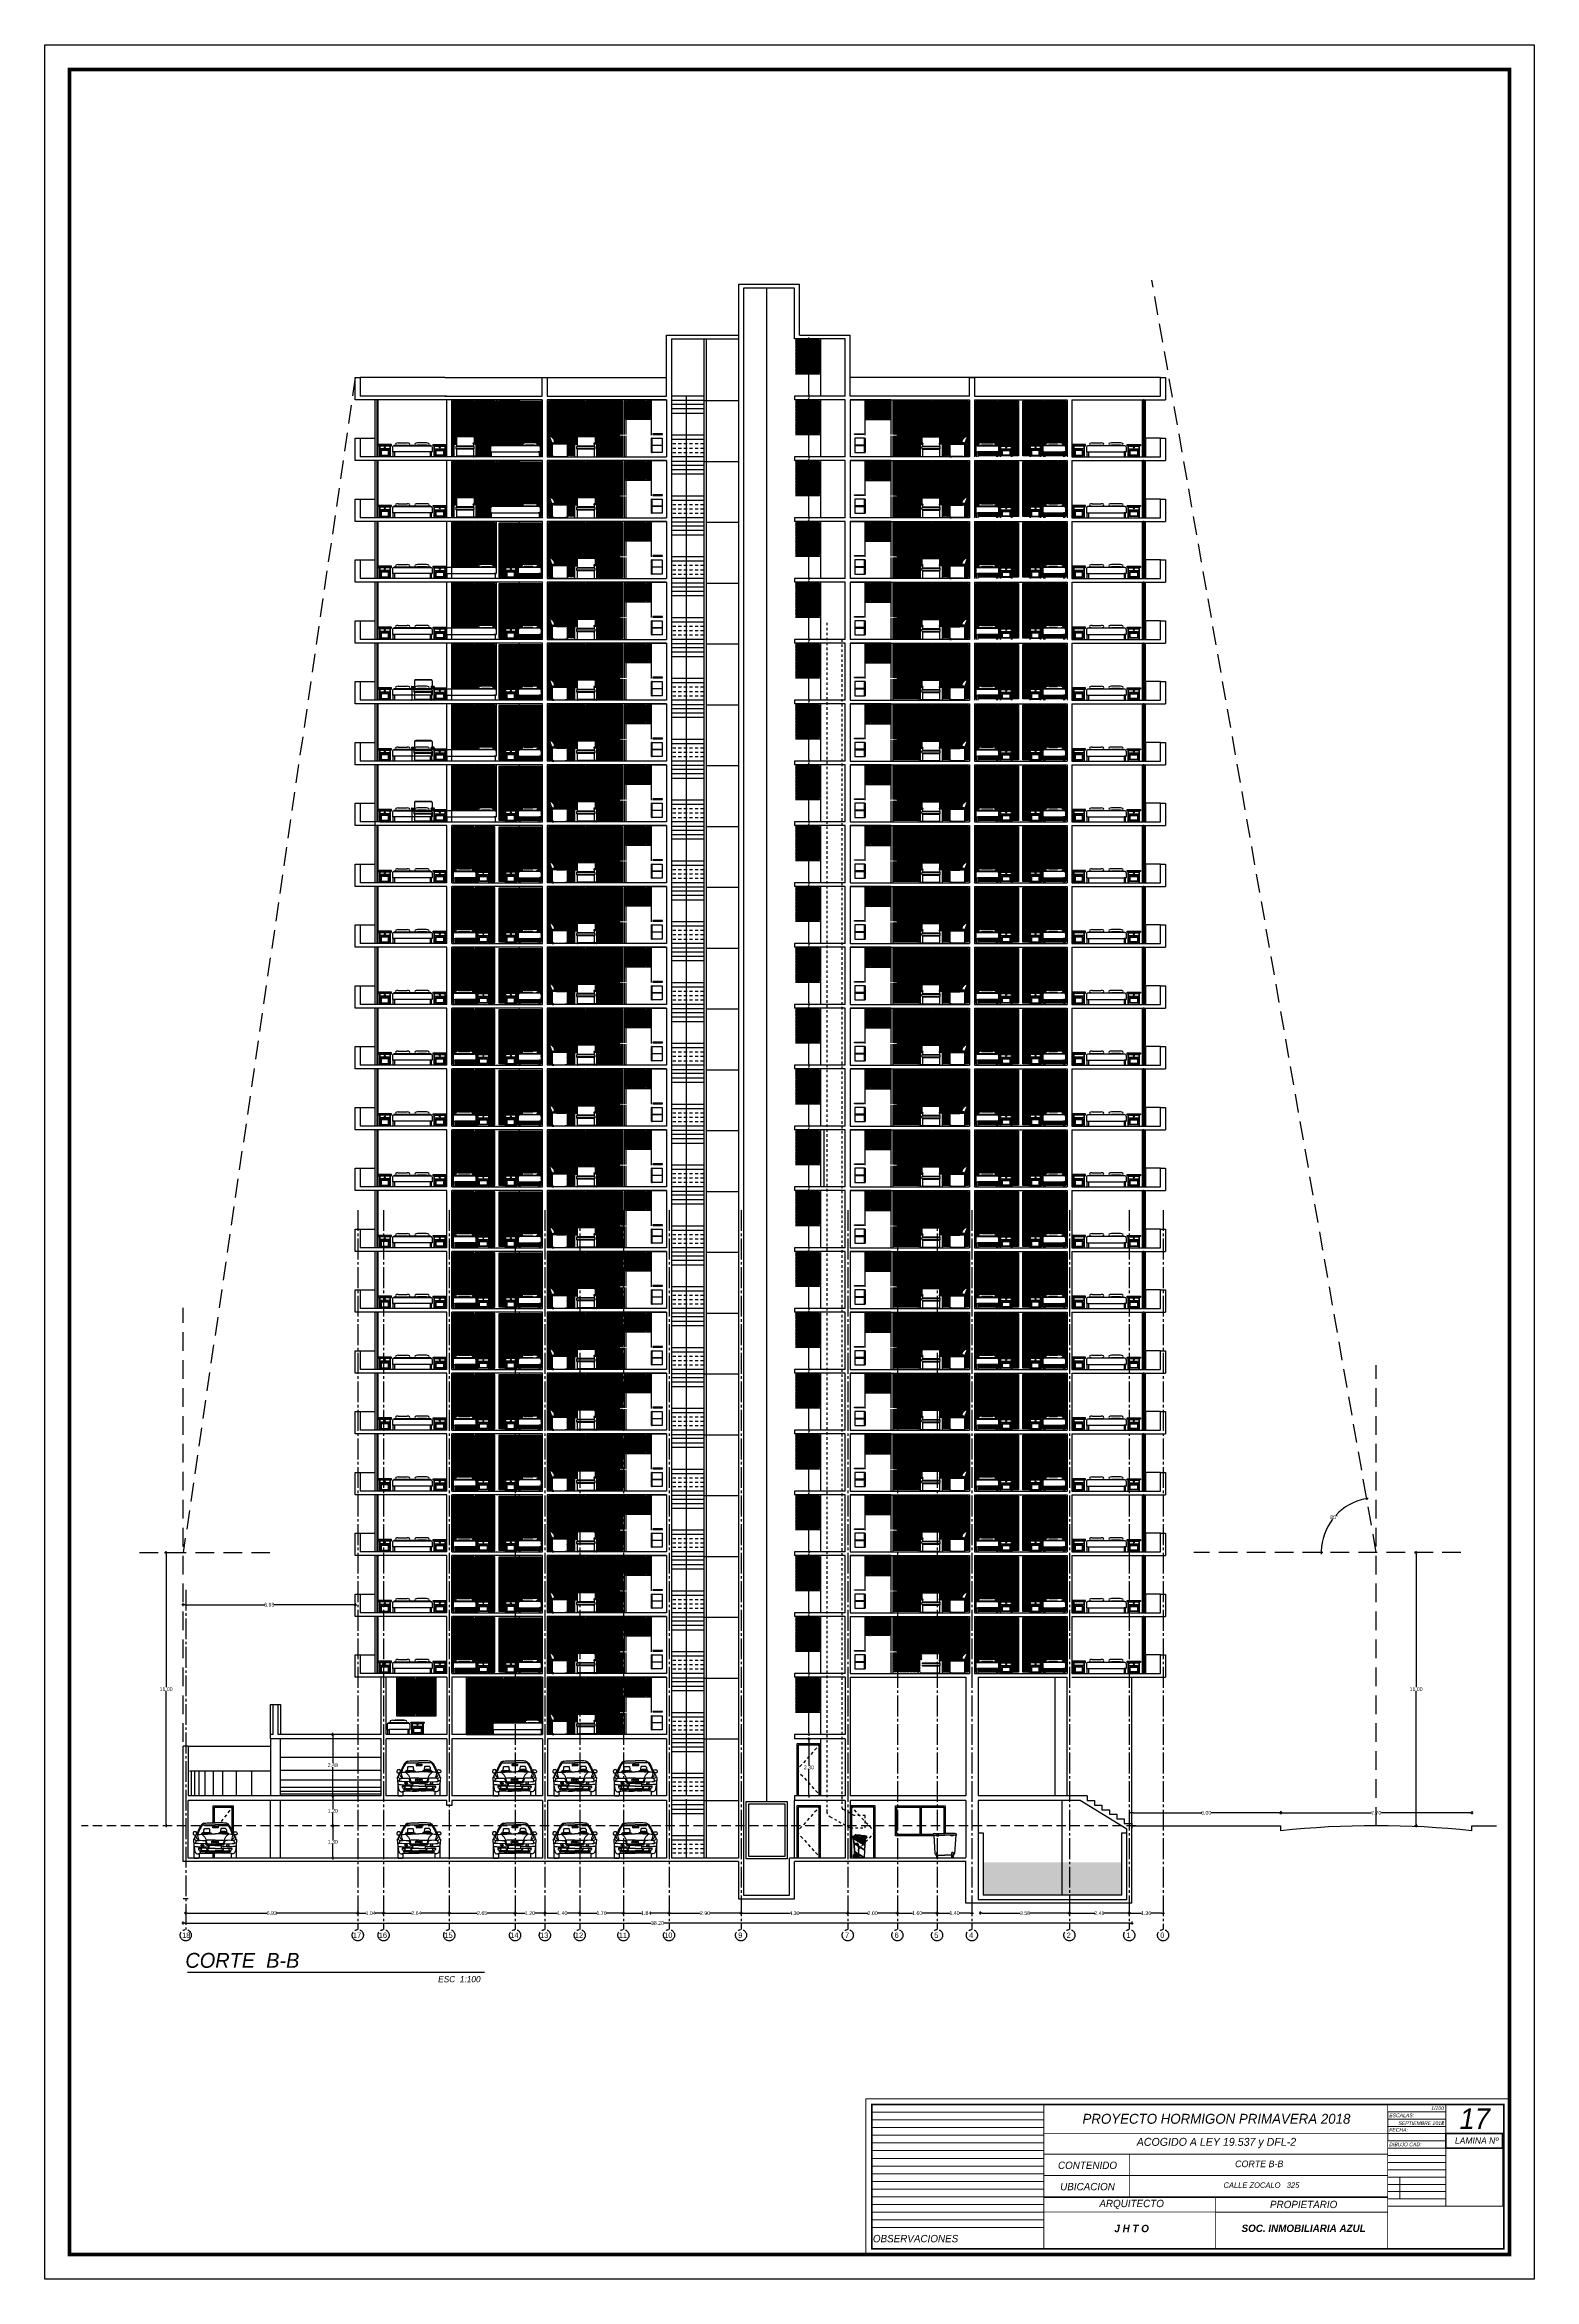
# Model space of a CAD drawing. Header units: millimetres. Extents: x 1217 to 2428, y 234 to 644.
# Drawn here: x 2218.5 to 2278.5, y 357.9 to 447.9 of the extents above; entities that cross this region are included whole.
import ezdxf

# ---------------------------------------------------------------- set-up
doc = ezdxf.new("R2010")
doc.units = ezdxf.units.MM
for name, pattern in [('ACAD_ISO04W100', [30, 24, -3, 0, -3]), ('HIDDEN', [0.375, 0.25, -0.125]), ('HIDDEN2', [0.1875, 0.125, -0.0625])]:
    doc.linetypes.add(name, pattern=pattern)
doc.layers.get('0').update_dxf_attribs({"lineweight": 5})
for name, color, linetype in [('0.1', 251, 'Continuous'), ('0.2', 2, 'Continuous'), ('CORTES', 30, 'Continuous'), ('EJES', 8, 'Continuous'), ('MURO', 5, 'Continuous')]:
    doc.layers.add(name, color=color, linetype=linetype)
doc.styles.add('INTERARQ', font='arial.ttf')
doc.styles.get("Standard").update_dxf_attribs({"font": 'arial.ttf'})
doc.dimstyles.new('ESCALA_1-50', dxfattribs={"dimtxt": 0.15, "dimasz": 0.06, "dimexe": 0.18, "dimexo": 0.0625, "dimgap": 0, "dimtad": 0, "dimtih": 1, "dimtoh": 1, "dimzin": 0, "dimdsep": 46, "dimtxsty": 'INTERARQ', "dimblk": 'DIMTICK', "dimcen": 0, "dimse1": 1, "dimse2": 1, "dimclrd": 256, "dimclre": 1, "dimclrt": 2, "dimadec": 0, "dimazin": 0, "dimtfac": 4.5, "dimtofl": 0, "dimtmove": 2, "dimatfit": 3, "dimldrblk": 'DIMTICK', "dimfxl": 1, "dimtolj": 1, "dimtzin": 0, "dimarcsym": 0})
pattern_1 = [(45, (422.33998, -314.87355), (-0.0224506403, 0.0224506403), [])]
pattern_2 = [(45, (422.33998, -312.42355), (-0.0224506403, 0.0224506403), [])]
pattern_3 = [(45, (422.33998, -309.97355), (-0.0224506403, 0.0224506403), [])]
pattern_4 = [(45, (422.33998, -307.52355), (-0.0224506403, 0.0224506403), [])]
pattern_5 = [(45, (422.33998, -305.07355), (-0.0224506403, 0.0224506403), [])]
pattern_6 = [(45, (422.33998, -302.62355), (-0.0224506403, 0.0224506403), [])]
pattern_7 = [(45, (422.33998, -300.173548), (-0.0224506403, 0.0224506403), [])]
pattern_8 = [(45, (422.33998, -297.723548), (-0.0224506403, 0.0224506403), [])]
pattern_9 = [(45, (422.33998, -295.273548), (-0.0224506403, 0.0224506403), [])]
pattern_10 = [(45, (422.33998, -292.823548), (-0.0224506403, 0.0224506403), [])]
pattern_11 = [(45, (422.33998, -290.373547), (-0.0224506403, 0.0224506403), [])]
pattern_12 = [(45, (422.33998, -287.923547), (-0.0224506403, 0.0224506403), [])]
pattern_13 = [(45, (422.33998, -285.473547), (-0.0224506403, 0.0224506403), [])]
pattern_14 = [(45, (422.33998, -283.023547), (-0.0224506403, 0.0224506403), [])]
pattern_15 = [(45, (422.33998, -280.573547), (-0.0224506403, 0.0224506403), [])]
pattern_16 = [(45, (422.33998, -278.123546), (-0.0224506403, 0.0224506403), [])]
pattern_17 = [(45, (422.33998, -275.673546), (-0.0224506403, 0.0224506403), [])]
pattern_18 = [(45, (422.33998, -273.22355), (-0.0224506403, 0.0224506403), [])]
pattern_19 = [(45, (422.33998, -270.773552), (-0.0224506403, 0.0224506403), [])]
pattern_20 = [(45, (422.33998, -268.323555), (-0.0224506403, 0.0224506403), [])]
pattern_21 = [(45, (422.33998, -265.873558), (-0.0224506403, 0.0224506403), [])]
pattern_22 = [(45, (422.339967, -273.223546), (-0.0224506403, 0.0224506403), [])]
pattern_23 = [(45, (422.339955, -270.773546), (-0.0224506403, 0.0224506403), [])]
pattern_24 = [(45, (422.33998, -268.323546), (-0.0224506403, 0.0224506403), [])]
pattern_25 = [(45, (422.33998, -265.873545), (-0.0224506403, 0.0224506403), [])]
pattern_26 = [(45, (422.33998, -317.32355), (-0.0224506403, 0.0224506403), [])]
pattern_27 = [(45, (422.41794, -309.97355), (-0.0224506403, 0.0224506403), [])]
pattern_28 = [(45, (422.41794, -312.42355), (-0.0224506403, 0.0224506403), [])]
pattern_29 = [(45, (422.41794, -314.87355), (-0.0224506403, 0.0224506403), [])]
pattern_30 = [(45, (422.41794, -307.52355), (-0.0224506403, 0.0224506403), [])]
pattern_31 = [(45, (422.41794, -305.07355), (-0.0224506403, 0.0224506403), [])]
pattern_32 = [(45, (422.41794, -302.62355), (-0.0224506403, 0.0224506403), [])]
pattern_33 = [(45, (422.41794, -300.173548), (-0.0224506403, 0.0224506403), [])]
pattern_34 = [(45, (422.41794, -297.723548), (-0.0224506403, 0.0224506403), [])]
pattern_35 = [(45, (422.41794, -295.273548), (-0.0224506403, 0.0224506403), [])]
pattern_36 = [(45, (422.41794, -292.823548), (-0.0224506403, 0.0224506403), [])]
pattern_37 = [(45, (422.41794, -290.373547), (-0.0224506403, 0.0224506403), [])]
pattern_38 = [(45, (422.41794, -287.923547), (-0.0224506403, 0.0224506403), [])]
pattern_39 = [(45, (422.41794, -285.473547), (-0.0224506403, 0.0224506403), [])]
pattern_40 = [(45, (422.41794, -283.02355), (-0.0224506403, 0.0224506403), [])]
pattern_41 = [(45, (0, 2.45001), (-0.0224506403, 0.0224506403), [])]

# ---------------------------------------------------------------- blocks, each defined once
blk = doc.blocks.new('DGHDFG')
at = {"layer": '0.2', "linetype": 'Continuous'}
for p, q in [((1828.854, 690.599), (1828.881, 690.599)), ((1828.854, 690.599), (1828.881, 690.599)), ((1828.869, 690.634), (1828.926, 690.634)), ((1828.869, 690.634), (1828.926, 690.634)), ((1828.882, 690.586), (1828.882, 690.611)), ((1828.882, 690.611), (1829.452, 690.611)), ((1828.882, 690.611), (1829.452, 690.611)), ((1828.882, 690.586), (1828.882, 690.611)), ((1828.922, 690.586), (1828.882, 690.586)), ((1828.922, 690.586), (1828.882, 690.586)), ((1828.935, 690.357), (1828.922, 690.586)), ((1828.922, 690.586), (1829.289, 690.586)), ((1828.922, 690.586), (1829.289, 690.586)), ((1828.935, 690.357), (1828.922, 690.586)), ((1828.942, 690.357), (1828.935, 690.357)), ((1828.942, 690.357), (1828.935, 690.357)), ((1828.963, 689.931), (1828.942, 690.357)), ((1828.942, 690.357), (1829.066, 690.357)), ((1828.963, 689.931), (1828.942, 690.357)), ((1829, 690.704), (1829.425, 690.648)), ((1829, 690.704), (1829.425, 690.648)), ((1829.104, 690.32), (1829.129, 689.776)), ((1829.109, 690.586), (1829.109, 690.488)), ((1829.109, 690.586), (1829.109, 690.488)), ((1829.229, 690.586), (1829.229, 690.488)), ((1829.229, 690.586), (1829.229, 690.488)), ((1829.289, 690.586), (1829.403, 690.576)), ((1829.289, 690.586), (1829.403, 690.576)), ((1829.312, 690.362), (1829.395, 690.362)), ((1829.369, 689.776), (1829.396, 690.362)), ((1829.369, 689.776), (1829.396, 690.362)), ((1829.395, 690.362), (1829.401, 690.362)), ((1829.395, 690.362), (1829.401, 690.362)), ((1829.401, 690.362), (1829.408, 690.537)), ((1829.401, 690.362), (1829.408, 690.537)), ((1829.454, 690.576), (1829.403, 690.576)), ((1829.403, 690.576), (1829.403, 690.536)), ((1829.403, 690.576), (1829.403, 690.536)), ((1829.454, 690.576), (1829.403, 690.576)), ((1829.408, 690.537), (1829.442, 690.576)), ((1829.408, 690.537), (1829.442, 690.576)), ((1829.425, 690.648), (1829.443, 690.652)), ((1829.425, 690.648), (1829.443, 690.652)), ((1829.443, 690.652), (1829.434, 690.638)), ((1829.443, 690.652), (1829.434, 690.638)), ((1829.434, 690.638), (1829.436, 690.615)), ((1829.434, 690.638), (1829.436, 690.615)), ((1829.452, 690.611), (1829.454, 690.576)), ((1829.452, 690.611), (1829.454, 690.576)), ((1829.369, 689.776), (1829.054, 689.776)), ((1829.369, 689.776), (1829.054, 689.776))]:
    blk.add_line(p, q, dxfattribs=at)
for radius in [0.0897, 0.0897, 0.0691, 0.0691, 0.0274, 0.0274]:
    blk.add_circle((1829.009, 689.854), radius, dxfattribs=at)
for centre, radius, start, end in [((1828.864, 690.615), 0.0191, 76.59413, 236.46953), ((1828.864, 690.615), 0.0191, 76.59412, 236.46953), ((1828.899, 690.714), 0.0838, 288.43495, 335.27082), ((1828.899, 690.714), 0.0838, 288.43495, 335.27082), ((1829, 690.679), 0.0249, 90, 180), ((1829, 690.679), 0.0249, 90, 180), ((1829.066, 690.319), 0.0384, 2.68378, 90)]:
    blk.add_arc(centre, radius, start, end, dxfattribs=at)
mesh = blk.add_polyface(dxfattribs=at)
corners = [(1828.953, 689.784), (1828.986, 689.768), (1828.946, 689.792), (1829, 689.767), (1828.931, 689.809), (1829.022, 689.765), (1828.926, 689.825), (1829.034, 689.77), (1828.92, 689.841), (1829.054, 689.776), (1828.921, 689.859), (1829.084, 689.776), (1828.922, 689.877), (1829.152, 689.776), (1828.938, 689.909), (1829.213, 689.776), (1828.963, 689.931), (1829.369, 689.776), (1828.958, 690.031), (1829.383, 690.08), (1828.942, 690.353), (1828.935, 690.357), (1829.383, 690.084), (1828.942, 690.357), (1828.935, 690.362), (1829.391, 690.266), (1828.924, 690.556), (1828.854, 690.599), (1829.392, 690.27), (1828.923, 690.561), (1828.882, 690.586), (1828.861, 690.599), (1828.847, 690.608), (1829.392, 690.271), (1828.923, 690.562), (1828.883, 690.586), (1828.882, 690.587), (1828.862, 690.599), (1828.846, 690.61), (1829.392, 690.283), (1828.923, 690.574), (1828.903, 690.586), (1828.882, 690.599), (1828.846, 690.622), (1829.392, 690.284), (1828.922, 690.576), (1828.905, 690.586), (1828.846, 690.623), (1829.393, 690.294), (1828.922, 690.586), (1828.856, 690.627), (1829.393, 690.308), (1828.868, 690.634), (1829.395, 690.344), (1828.926, 690.634), (1828.926, 690.634), (1829.395, 690.351), (1828.933, 690.637), (1829.396, 690.358), (1828.94, 690.64), (1829.396, 690.362), (1828.943, 690.643), (1829.401, 690.362), (1828.946, 690.644), (1829.401, 690.366), (1828.949, 690.646), (1829.401, 690.375), (1828.955, 690.651), (1829.402, 690.386), (1828.962, 690.658), (1829.402, 690.396), (1828.968, 690.665), (1829.403, 690.404), (1828.972, 690.671), (1829.403, 690.415), (1828.976, 690.679), (1829.404, 690.435), (1828.983, 690.697), (1829, 690.703), (1829.404, 690.453), (1829, 690.703), (1829.176, 690.681), (1829.408, 690.537), (1829.213, 690.676), (1829.418, 690.549), (1829.299, 690.665), (1829.442, 690.576), (1829.314, 690.663), (1829.454, 690.576), (1829.371, 690.655), (1829.436, 690.615), (1829.452, 690.605), (1829.383, 690.654), (1829.435, 690.622), (1829.452, 690.611), (1829.416, 690.65), (1829.434, 690.638), (1829.425, 690.648), (1829.436, 690.642), (1829.443, 690.652)]
mesh.append_faces([[corners[k] for k in face] for face in [(0, 0, 1, 2), (2, 1, 3, 4), (4, 3, 5, 6), (6, 5, 7, 8), (8, 7, 9, 10), (10, 9, 11, 12), (12, 11, 13, 14), (14, 13, 15, 16), (16, 15, 17, 18), (18, 17, 19, 20), (21, 21, 23, 24), (20, 19, 22, 23), (24, 22, 25, 26), (27, 27, 31, 32), (26, 25, 28, 29), (32, 31, 37, 38), (30, 30, 35, 36), (29, 28, 33, 34), (38, 37, 42, 43), (36, 35, 41, 42), (34, 33, 39, 40), (43, 41, 46, 47), (40, 39, 44, 45), (47, 46, 49, 50), (45, 44, 48, 49), (50, 48, 51, 52), (52, 51, 53, 54), (55, 53, 56, 57), (57, 56, 58, 59), (59, 58, 60, 61), (61, 60, 62, 63), (63, 62, 64, 65), (65, 64, 66, 67), (67, 66, 68, 69), (69, 68, 70, 71), (71, 70, 72, 73), (73, 72, 74, 75), (75, 74, 76, 77), (77, 76, 79, 80), (78, 79, 82, 81), (81, 82, 84, 83), (83, 84, 86, 85), (85, 86, 88, 87), (87, 88, 91, 89), (89, 90, 93, 92), (90, 91, 94, 94), (92, 93, 96, 95), (95, 96, 98, 97), (97, 98, 99, 99)]], dxfattribs={"vtx0": -1, "vtx2": -1})
blk = doc.blocks.new('A$C0762399E')
for p, q in [((0.393, 1.01), (0.698, 1.013)), ((0.45, 1.027), (0.648, 1.027)), ((0.467, 1.187), (0.621, 1.187)), ((0.79, 1.221), (0.79, 1.277)), ((0.798, 1.285), (1.003, 1.285)), ((1.003, 1.213), (0.798, 1.213)), ((1.011, 1.277), (1.011, 1.221)), ((1.356, 1.01), (1.099, 1.013)), ((1.319, 1.027), (1.121, 1.027)), ((1.302, 1.187), (1.148, 1.187)), ((0.044, 0.77), (0.018, 0.748)), ((0.018, 0.748), (0.033, 0.471)), ((0.033, 0.558), (0.033, 0.019)), ((0.033, 0.019), (0.046, 0)), ((0.046, 0), (0.223, 0)), ((0.532, 0.567), (0.199, 0.578)), ((0.24, 0.021), (0.223, 0)), ((0.24, 0.186), (0.24, 0.021)), ((0.402, 0.391), (0.277, 0.393)), ((0.473, 0.272), (0.284, 0.276)), ((0.479, 0.24), (0.311, 0.244)), ((0.313, 0.39), (0.348, 0.289)), ((0.578, 0.289), (0.348, 0.289)), ((0.532, 0.389), (0.402, 0.391)), ((0.585, 0.272), (0.473, 0.272)), ((0.596, 0.24), (0.479, 0.24)), ((0.495, 0.681), (0.532, 0.567)), ((0.556, 0.372), (0.578, 0.289)), ((0.884, 0.387), (0.58, 0.387)), ((0.58, 0.387), (0.605, 0.299)), ((0.596, 0.24), (0.585, 0.272)), ((0.615, 0.268), (0.884, 0.268)), ((0.626, 0.237), (0.615, 0.268)), ((0.624, 0.289), (0.884, 0.289)), ((0.626, 0.237), (0.884, 0.237)), ((0.635, 0.471), (0.635, 0.387)), ((0.884, 0.5), (0.672, 0.5)), ((0.884, 0.5), (1.096, 0.5)), ((0.884, 0.387), (1.189, 0.387)), ((1.145, 0.289), (0.884, 0.289)), ((1.153, 0.268), (0.884, 0.268)), ((1.142, 0.237), (0.884, 0.237)), ((1.134, 0.471), (1.134, 0.387)), ((1.142, 0.237), (1.153, 0.268)), ((1.189, 0.387), (1.164, 0.299)), ((1.173, 0.24), (1.184, 0.272)), ((1.173, 0.24), (1.29, 0.24)), ((1.184, 0.272), (1.296, 0.272)), ((1.212, 0.372), (1.191, 0.289)), ((1.191, 0.289), (1.421, 0.289)), ((1.273, 0.681), (1.237, 0.567)), ((1.237, 0.567), (1.57, 0.578)), ((1.237, 0.389), (1.367, 0.391)), ((1.29, 0.24), (1.457, 0.244)), ((1.296, 0.272), (1.485, 0.276)), ((1.367, 0.391), (1.491, 0.393)), ((1.456, 0.39), (1.421, 0.289)), ((1.528, 0.186), (1.528, 0.021)), ((1.528, 0.021), (1.546, 0)), ((1.723, 0), (1.546, 0)), ((1.735, 0.019), (1.723, 0)), ((1.724, 0.77), (1.751, 0.748)), ((1.751, 0.748), (1.735, 0.471)), ((1.735, 0.558), (1.735, 0.019))]:
    blk.add_line(p, q)
for centre, major_axis, start_param, end_param in [((0.798, 1.277), (0, 0.00801), 0, 1.570796), ((0.798, 1.221), (0, 0.00801), 1.570796, 3.141593), ((1.003, 1.277), (0, 0.00801), -1.570796, 0), ((1.003, 1.221), (0, 0.00801), 3.141593, 4.712389), ((0.274, 0.348), (0, 0.0461), -1.570796, 4.712389), ((0.789, 0.642), (0, 0.0423), 4.712389, 10.995574), ((0.855, 0.645), (0, 0.0413), 4.712389, 10.995574), ((0.914, 0.645), (0, 0.0413), 4.712389, 10.995574), ((0.98, 0.642), (0, 0.0423), 4.712389, 10.995574), ((1.495, 0.348), (0, 0.0461), -1.570796, 4.712389)]:
    blk.add_ellipse(centre, major_axis=major_axis, ratio=0.985583, start_param=start_param, end_param=end_param)
for points, knots in [([(0.143, 0.995), (0.143, 1.002), (0.141, 1.017), (0.14, 1.041), (0.114, 1.067), (0.074, 1.054), (0.032, 1.054), (0.002, 1.02), (-0.003, 0.981), (0.006, 0.942), (0.047, 0.927), (0.078, 0.939), (0.116, 0.931), (0.122, 0.955), (0.142, 0.958), (0.15, 0.949), (0.156, 0.948)], [0, 0, 0, 0, 0.0196918, 0.0469339, 0.0687702, 0.1165404, 0.1581289, 0.1948659, 0.237537, 0.2735027, 0.3011615, 0.3532, 0.3786345, 0.3957657, 0.4128505, 0.428549, 0.428549, 0.428549, 0.428549]), ([(0.155, 0.948), (0.135, 0.939), (0.072, 0.897), (0.063, 0.817), (0.044, 0.77)], [0, 0, 0, 0, 0.0647936, 0.2151508, 0.2151508, 0.2151508, 0.2151508]), ([(0.102, 0.91), (0.105, 0.887), (0.117, 0.839), (0.154, 0.766), (0.203, 0.739), (0.226, 0.723)], [0, 0, 0, 0, 0.0694197, 0.1474029, 0.2316362, 0.2316362, 0.2316362, 0.2316362]), ([(0.123, 0.989), (0.128, 0.995), (0.144, 0.996), (0.157, 0.993), (0.163, 0.988)], [0, 0, 0, 0, 0.02044679, 0.04135512, 0.04135512, 0.04135512, 0.04135512]), ([(0.206, 1.008), (0.19, 1.008), (0.157, 0.995), (0.151, 0.946), (0.165, 0.922), (0.17, 0.91)], [0, 0, 0, 0, 0.047564, 0.0877206, 0.1283319, 0.1283319, 0.1283319, 0.1283319]), ([(0.431, 1.401), (0.411, 1.401), (0.362, 1.371), (0.291, 1.278), (0.218, 1.145), (0.178, 1.034), (0.161, 0.984)], [0, 0, 0, 0, 0.0601891, 0.1576359, 0.3505039, 0.5068541, 0.5068541, 0.5068541, 0.5068541]), ([(0.431, 1.401), (0.404, 1.385), (0.35, 1.302), (0.253, 1.145), (0.202, 0.996), (0.17, 0.91)], [0, 0, 0, 0, 0.0954655, 0.2803949, 0.5547771, 0.5547771, 0.5547771, 0.5547771]), ([(0.17, 0.91), (0.184, 0.873), (0.205, 0.811), (0.217, 0.747), (0.226, 0.723)], [0, 0, 0, 0, 0.1158529, 0.1927663, 0.1927663, 0.1927663, 0.1927663]), ([(0.196, 0.941), (0.234, 0.951), (0.363, 0.957), (0.592, 0.968), (0.782, 0.972), (0.884, 0.972)], [0, 0, 0, 0, 0.118801, 0.3830667, 0.6892102, 0.6892102, 0.6892102, 0.6892102]), ([(0.393, 1.01), (0.386, 1.01), (0.372, 1.008), (0.354, 0.999), (0.345, 0.986), (0.339, 0.972), (0.337, 0.962), (0.336, 0.956)], [0, 0, 0, 0, 0.548928, 1.06378, 1.433579, 1.776931, 2.192959, 2.192959, 2.192959, 2.192959]), ([(0.368, 1.329), (0.421, 1.333), (0.545, 1.336), (0.717, 1.341), (0.836, 1.339), (0.884, 1.339)], [0, 0, 0, 0, 0.1602553, 0.3709574, 0.5166785, 0.5166785, 0.5166785, 0.5166785]), ([(0.386, 0.958), (0.379, 0.96), (0.372, 0.936), (0.391, 0.915), (0.429, 0.886), (0.464, 0.838), (0.497, 0.784), (0.526, 0.73), (0.526, 0.67), (0.546, 0.624), (0.559, 0.592), (0.574, 0.575), (0.608, 0.568), (0.673, 0.569), (0.771, 0.565), (0.846, 0.564), (0.884, 0.564)], [0, 0, 0, 0, 0.0207783, 0.0434063, 0.086193, 0.1600623, 0.2180782, 0.2752155, 0.3377244, 0.3914301, 0.422808, 0.438689, 0.4577892, 0.5238556, 0.6362427, 0.7500368, 0.7500368, 0.7500368, 0.7500368]), ([(0.434, 1.154), (0.43, 1.142), (0.423, 1.115), (0.424, 1.078), (0.419, 1.048), (0.427, 1.032), (0.438, 1.026), (0.446, 1.027), (0.45, 1.027)], [0, 0, 0, 0, 0.036683, 0.0803571, 0.1106049, 0.1229673, 0.1321338, 0.145492, 0.145492, 0.145492, 0.145492]), ([(0.431, 1.401), (0.488, 1.408), (0.639, 1.419), (0.79, 1.415), (0.884, 1.415)], [0, 0, 0, 0, 0.1718014, 0.4537492, 0.4537492, 0.4537492, 0.4537492]), ([(0.434, 1.154), (0.436, 1.158), (0.441, 1.169), (0.452, 1.18), (0.462, 1.187), (0.467, 1.187)], [0, 0, 0, 0, 0.01512727, 0.03338977, 0.04812819, 0.04812819, 0.04812819, 0.04812819]), ([(0.621, 1.187), (0.627, 1.187), (0.637, 1.189), (0.653, 1.179), (0.654, 1.152), (0.665, 1.114), (0.667, 1.072), (0.664, 1.039), (0.653, 1.027), (0.648, 1.027)], [0, 0, 0, 0, 0.017833, 0.0294408, 0.0497292, 0.0905574, 0.1493816, 0.1731214, 0.1884376, 0.1884376, 0.1884376, 0.1884376]), ([(0.698, 1.013), (0.702, 1.013), (0.712, 1.012), (0.727, 1.005), (0.741, 0.99), (0.749, 0.979), (0.755, 0.971)], [0, 0, 0, 0, 0.34141, 0.765221, 1.164188, 1.85785, 1.85785, 1.85785, 1.85785]), ([(1.338, 1.401), (1.281, 1.408), (1.13, 1.419), (0.978, 1.415), (0.884, 1.415)], [0, 0, 0, 0, 0.1718014, 0.4537492, 0.4537492, 0.4537492, 0.4537492]), ([(1.401, 1.329), (1.348, 1.333), (1.224, 1.336), (1.052, 1.341), (0.933, 1.339), (0.884, 1.339)], [0, 0, 0, 0, 0.1602553, 0.3709574, 0.5166785, 0.5166785, 0.5166785, 0.5166785]), ([(1.572, 0.941), (1.534, 0.951), (1.405, 0.957), (1.177, 0.968), (0.986, 0.972), (0.884, 0.972)], [0, 0, 0, 0, 0.118801, 0.3830667, 0.6892102, 0.6892102, 0.6892102, 0.6892102]), ([(1.383, 0.958), (1.39, 0.96), (1.397, 0.936), (1.377, 0.915), (1.34, 0.886), (1.305, 0.838), (1.272, 0.784), (1.243, 0.73), (1.243, 0.67), (1.223, 0.624), (1.21, 0.592), (1.195, 0.575), (1.161, 0.568), (1.095, 0.569), (0.998, 0.565), (0.922, 0.564), (0.884, 0.564)], [0, 0, 0, 0, 0.0207783, 0.0434063, 0.086193, 0.1600623, 0.2180782, 0.2752155, 0.3377244, 0.3914301, 0.422808, 0.438689, 0.4577892, 0.5238556, 0.6362427, 0.7500368, 0.7500368, 0.7500368, 0.7500368]), ([(1.071, 1.013), (1.066, 1.013), (1.056, 1.012), (1.042, 1.005), (1.028, 0.99), (1.019, 0.979), (1.014, 0.971)], [0, 0, 0, 0, 0.34141, 0.765221, 1.164188, 1.85785, 1.85785, 1.85785, 1.85785]), ([(1.046, 0.976), (1.054, 0.989), (1.072, 1.019), (1.116, 1.057), (1.175, 1.082), (1.238, 1.086), (1.306, 1.075), (1.362, 1.038), (1.4, 0.995), (1.415, 0.967), (1.42, 0.957)], [0, 0, 0, 0, 1.111135, 2.660995, 4.257463, 5.907866, 7.430432, 9.359443, 10.85602, 11.72811, 11.72811, 11.72811, 11.72811]), ([(1.068, 0.97), (1.073, 0.979), (1.086, 1.002), (1.117, 1.031), (1.165, 1.054), (1.221, 1.065), (1.274, 1.059), (1.315, 1.041), (1.35, 1.02), (1.373, 0.988), (1.388, 0.967), (1.394, 0.958)], [0.643017, 0.643017, 0.643017, 0.643017, 1.402629, 2.583728, 3.813932, 5.389278, 6.848739, 7.774605, 8.80308, 9.884391, 10.707911, 10.707911, 10.707911, 10.707911]), ([(1.148, 1.187), (1.142, 1.187), (1.132, 1.189), (1.116, 1.179), (1.115, 1.152), (1.104, 1.114), (1.102, 1.075), (1.103, 1.05), (1.105, 1.045)], [0, 0, 0, 0, 0.45179, 0.745869, 1.259863, 2.294225, 3.784505, 4.146199, 4.146199, 4.146199, 4.146199]), ([(1.335, 1.154), (1.332, 1.158), (1.328, 1.169), (1.317, 1.18), (1.307, 1.187), (1.302, 1.187)], [0, 0, 0, 0, 0.01512727, 0.03338977, 0.04812819, 0.04812819, 0.04812819, 0.04812819]), ([(1.335, 1.029), (1.334, 1.028), (1.329, 1.026), (1.323, 1.027), (1.319, 1.027)], [3.2602864, 3.2602864, 3.2602864, 3.2602864, 3.347542, 3.6859629, 3.6859629, 3.6859629, 3.6859629]), ([(1.335, 1.154), (1.338, 1.142), (1.346, 1.115), (1.344, 1.079), (1.349, 1.055), (1.347, 1.046)], [0, 0, 0, 0, 0.929344, 2.035806, 2.7062, 2.7062, 2.7062, 2.7062]), ([(1.338, 1.401), (1.358, 1.401), (1.407, 1.371), (1.478, 1.278), (1.55, 1.145), (1.591, 1.034), (1.608, 0.984)], [0, 0, 0, 0, 0.0601891, 0.1576359, 0.3505039, 0.5068541, 0.5068541, 0.5068541, 0.5068541]), ([(1.338, 1.401), (1.365, 1.385), (1.418, 1.302), (1.516, 1.145), (1.566, 0.996), (1.599, 0.91)], [0, 0, 0, 0, 0.0954655, 0.2803949, 0.5547771, 0.5547771, 0.5547771, 0.5547771]), ([(1.386, 1.009), (1.39, 1.009), (1.4, 1.006), (1.414, 0.999), (1.424, 0.986), (1.43, 0.972), (1.432, 0.962), (1.433, 0.956)], [0.275756, 0.275756, 0.275756, 0.275756, 0.548928, 1.06378, 1.433579, 1.776931, 2.192959, 2.192959, 2.192959, 2.192959]), ([(1.599, 0.91), (1.584, 0.873), (1.564, 0.811), (1.551, 0.747), (1.543, 0.723)], [0, 0, 0, 0, 0.1158529, 0.1927663, 0.1927663, 0.1927663, 0.1927663]), ([(1.667, 0.91), (1.663, 0.887), (1.652, 0.839), (1.615, 0.766), (1.566, 0.739), (1.543, 0.723)], [0, 0, 0, 0, 0.0694197, 0.1474029, 0.2316362, 0.2316362, 0.2316362, 0.2316362]), ([(1.563, 1.008), (1.578, 1.008), (1.612, 0.995), (1.618, 0.946), (1.604, 0.922), (1.599, 0.91)], [0, 0, 0, 0, 0.047564, 0.0877206, 0.1283319, 0.1283319, 0.1283319, 0.1283319]), ([(1.645, 0.989), (1.641, 0.995), (1.625, 0.996), (1.611, 0.993), (1.606, 0.988)], [0, 0, 0, 0, 0.02044679, 0.04135512, 0.04135512, 0.04135512, 0.04135512]), ([(1.626, 0.995), (1.626, 1.002), (1.628, 1.017), (1.629, 1.041), (1.654, 1.067), (1.694, 1.054), (1.737, 1.054), (1.767, 1.02), (1.772, 0.981), (1.762, 0.942), (1.722, 0.927), (1.691, 0.939), (1.653, 0.931), (1.647, 0.955), (1.626, 0.958), (1.618, 0.949), (1.613, 0.948)], [0, 0, 0, 0, 0.0196918, 0.0469339, 0.0687702, 0.1165404, 0.1581289, 0.1948659, 0.237537, 0.2735027, 0.3011615, 0.3532, 0.3786345, 0.3957657, 0.4128505, 0.428549, 0.428549, 0.428549, 0.428549]), ([(1.614, 0.948), (1.633, 0.939), (1.697, 0.897), (1.706, 0.817), (1.724, 0.77)], [0, 0, 0, 0, 0.0647936, 0.2151508, 0.2151508, 0.2151508, 0.2151508]), ([(0.026, 0.61), (0.036, 0.607), (0.064, 0.603), (0.091, 0.6), (0.108, 0.601)], [0, 0, 0, 0, 0.03352122, 0.08275528, 0.08275528, 0.08275528, 0.08275528]), ([(0.033, 0.471), (0.035, 0.45), (0.049, 0.399), (0.064, 0.316), (0.069, 0.232), (0.111, 0.194), (0.15, 0.172), (0.19, 0.163), (0.229, 0.181), (0.261, 0.195), (0.366, 0.202), (0.574, 0.198), (0.767, 0.196), (0.884, 0.199)], [0, 0, 0, 0, 0.063049, 0.154497, 0.253624, 0.296431, 0.314931, 0.3893, 0.405203, 0.443052, 0.492142, 0.718098, 1.069536, 1.069536, 1.069536, 1.069536]), ([(0.033, 0.471), (0.051, 0.47), (0.116, 0.461), (0.269, 0.446), (0.453, 0.445), (0.589, 0.446), (0.639, 0.449)], [0, 0, 0, 0, 0.0536615, 0.1975957, 0.4588745, 0.6063632, 0.6063632, 0.6063632, 0.6063632]), ([(0.05, 0.784), (0.055, 0.772), (0.066, 0.747), (0.092, 0.712), (0.121, 0.701), (0.136, 0.698)], [0, 0, 0, 0, 0.0378212, 0.0816698, 0.12574, 0.12574, 0.12574, 0.12574]), ([(0.115, 0.588), (0.11, 0.589), (0.103, 0.623), (0.112, 0.655), (0.131, 0.704), (0.257, 0.715), (0.365, 0.711), (0.47, 0.712), (0.493, 0.702), (0.493, 0.688), (0.495, 0.681)], [0, 0, 0, 0, 0.014448, 0.0781418, 0.1164324, 0.1541273, 0.4266135, 0.4576375, 0.4720932, 0.4942785, 0.4942785, 0.4942785, 0.4942785]), ([(0.199, 0.578), (0.176, 0.579), (0.148, 0.58), (0.12, 0.588), (0.115, 0.588)], [0, 0, 0, 0, 0.06777526, 0.08486003, 0.08486003, 0.08486003, 0.08486003]), ([(0.274, 0.394), (0.266, 0.394), (0.252, 0.393), (0.234, 0.401), (0.22, 0.391), (0.207, 0.378), (0.213, 0.354), (0.224, 0.335), (0.234, 0.324), (0.239, 0.319)], [0, 0, 0, 0, 0.0233017, 0.0411942, 0.0538862, 0.0707293, 0.0936668, 0.1182238, 0.137989, 0.137989, 0.137989, 0.137989]), ([(0.284, 0.276), (0.279, 0.276), (0.271, 0.279), (0.264, 0.268), (0.267, 0.261), (0.273, 0.254), (0.289, 0.249), (0.302, 0.244), (0.311, 0.244)], [0, 0, 0, 0, 0.01349606, 0.02266249, 0.0285403, 0.03514669, 0.04950226, 0.07679962, 0.07679962, 0.07679962, 0.07679962]), ([(0.274, 0.301), (0.278, 0.298), (0.302, 0.287), (0.329, 0.289), (0.348, 0.289)], [0, 0, 0, 0, 0.01814875, 0.07653035, 0.07653035, 0.07653035, 0.07653035]), ([(0.318, 0.533), (0.316, 0.536), (0.32, 0.549), (0.352, 0.553), (0.38, 0.554), (0.409, 0.547), (0.419, 0.528), (0.422, 0.511), (0.43, 0.491), (0.391, 0.478), (0.365, 0.491), (0.32, 0.495), (0.32, 0.52), (0.317, 0.533)], [0, 0, 0, 0, 0.0129354, 0.0293715, 0.0897771, 0.1017748, 0.111895, 0.1505002, 0.1562851, 0.1695305, 0.2427746, 0.2557219, 0.2948095, 0.2948095, 0.2948095, 0.2948095]), ([(0.505, 0.566), (0.512, 0.552), (0.53, 0.531), (0.567, 0.513), (0.686, 0.517), (0.792, 0.512), (0.884, 0.512)], [0, 0, 0, 0, 0.0467422, 0.0762625, 0.1198892, 0.3979985, 0.3979985, 0.3979985, 0.3979985]), ([(0.884, 0.721), (0.828, 0.721), (0.73, 0.726), (0.617, 0.713), (0.554, 0.713), (0.526, 0.697), (0.526, 0.685)], [0, 0, 0, 0, 0.1685572, 0.2965898, 0.3335188, 0.3679152, 0.3679152, 0.3679152, 0.3679152]), ([(0.532, 0.567), (0.535, 0.558), (0.557, 0.541), (0.626, 0.542), (0.736, 0.538), (0.832, 0.536), (0.884, 0.536)], [0, 0, 0, 0, 0.0286932, 0.0725899, 0.2046333, 0.3605748, 0.3605748, 0.3605748, 0.3605748]), ([(0.532, 0.389), (0.538, 0.389), (0.551, 0.388), (0.555, 0.377), (0.556, 0.372)], [0, 0, 0, 0, 0.01790018, 0.03266252, 0.03266252, 0.03266252, 0.03266252]), ([(0.605, 0.299), (0.606, 0.295), (0.611, 0.288), (0.619, 0.289), (0.624, 0.289)], [0, 0, 0, 0, 0.00967169, 0.02282663, 0.02282663, 0.02282663, 0.02282663]), ([(0.635, 0.471), (0.635, 0.475), (0.635, 0.487), (0.651, 0.5), (0.665, 0.5), (0.672, 0.5)], [0, 0, 0, 0, 0.01314212, 0.03156243, 0.05389012, 0.05389012, 0.05389012, 0.05389012]), ([(0.884, 0.721), (0.941, 0.721), (1.039, 0.726), (1.152, 0.713), (1.215, 0.713), (1.243, 0.697), (1.242, 0.685)], [0, 0, 0, 0, 0.1685572, 0.2965898, 0.3335188, 0.3679152, 0.3679152, 0.3679152, 0.3679152]), ([(1.237, 0.567), (1.234, 0.558), (1.212, 0.541), (1.142, 0.542), (1.033, 0.538), (0.936, 0.536), (0.884, 0.536)], [0, 0, 0, 0, 0.0286932, 0.0725899, 0.2046333, 0.3605748, 0.3605748, 0.3605748, 0.3605748]), ([(1.264, 0.566), (1.256, 0.552), (1.239, 0.531), (1.202, 0.513), (1.083, 0.517), (0.977, 0.512), (0.884, 0.512)], [0, 0, 0, 0, 0.0467422, 0.0762625, 0.1198892, 0.3979985, 0.3979985, 0.3979985, 0.3979985]), ([(1.735, 0.471), (1.734, 0.45), (1.72, 0.399), (1.705, 0.316), (1.699, 0.232), (1.658, 0.194), (1.619, 0.172), (1.578, 0.163), (1.539, 0.181), (1.507, 0.195), (1.402, 0.202), (1.194, 0.198), (1.001, 0.196), (0.884, 0.199)], [0, 0, 0, 0, 0.063049, 0.154497, 0.253624, 0.296431, 0.314931, 0.3893, 0.405203, 0.443052, 0.492142, 0.718098, 1.069536, 1.069536, 1.069536, 1.069536]), ([(1.134, 0.471), (1.134, 0.475), (1.133, 0.487), (1.118, 0.5), (1.104, 0.5), (1.096, 0.5)], [0, 0, 0, 0, 0.01314212, 0.03156243, 0.05389012, 0.05389012, 0.05389012, 0.05389012]), ([(1.735, 0.471), (1.718, 0.47), (1.652, 0.461), (1.5, 0.446), (1.316, 0.445), (1.179, 0.446), (1.13, 0.449)], [0, 0, 0, 0, 0.0536615, 0.1975957, 0.4588745, 0.6063632, 0.6063632, 0.6063632, 0.6063632]), ([(1.164, 0.299), (1.163, 0.295), (1.158, 0.288), (1.149, 0.289), (1.145, 0.289)], [0, 0, 0, 0, 0.00967169, 0.02282663, 0.02282663, 0.02282663, 0.02282663]), ([(1.237, 0.389), (1.231, 0.389), (1.218, 0.388), (1.214, 0.377), (1.212, 0.372)], [0, 0, 0, 0, 0.01790018, 0.03266252, 0.03266252, 0.03266252, 0.03266252]), ([(1.654, 0.588), (1.659, 0.589), (1.666, 0.623), (1.657, 0.655), (1.637, 0.704), (1.511, 0.715), (1.404, 0.711), (1.299, 0.712), (1.276, 0.702), (1.276, 0.688), (1.273, 0.681)], [0, 0, 0, 0, 0.014448, 0.0781418, 0.1164324, 0.1541273, 0.4266135, 0.4576375, 0.4720932, 0.4942785, 0.4942785, 0.4942785, 0.4942785]), ([(1.45, 0.533), (1.452, 0.536), (1.448, 0.549), (1.416, 0.553), (1.389, 0.554), (1.36, 0.547), (1.35, 0.528), (1.347, 0.511), (1.339, 0.491), (1.378, 0.478), (1.403, 0.491), (1.448, 0.495), (1.449, 0.52), (1.452, 0.533)], [0, 0, 0, 0, 0.0129354, 0.0293715, 0.0897771, 0.1017748, 0.111895, 0.1505002, 0.1562851, 0.1695305, 0.2427746, 0.2557219, 0.2948095, 0.2948095, 0.2948095, 0.2948095]), ([(1.495, 0.301), (1.49, 0.298), (1.466, 0.287), (1.44, 0.289), (1.421, 0.289)], [0, 0, 0, 0, 0.01814875, 0.07653035, 0.07653035, 0.07653035, 0.07653035]), ([(1.485, 0.276), (1.489, 0.276), (1.498, 0.279), (1.504, 0.268), (1.501, 0.261), (1.496, 0.254), (1.48, 0.249), (1.467, 0.244), (1.457, 0.244)], [0, 0, 0, 0, 0.01349606, 0.02266249, 0.0285403, 0.03514669, 0.04950226, 0.07679962, 0.07679962, 0.07679962, 0.07679962]), ([(1.495, 0.394), (1.503, 0.394), (1.516, 0.393), (1.535, 0.401), (1.549, 0.391), (1.562, 0.378), (1.556, 0.354), (1.545, 0.335), (1.535, 0.324), (1.53, 0.319)], [0, 0, 0, 0, 0.0233017, 0.0411942, 0.0538862, 0.0707293, 0.0936668, 0.1182238, 0.137989, 0.137989, 0.137989, 0.137989]), ([(1.57, 0.578), (1.592, 0.579), (1.621, 0.58), (1.648, 0.588), (1.654, 0.588)], [0, 0, 0, 0, 0.06777526, 0.08486003, 0.08486003, 0.08486003, 0.08486003]), ([(1.719, 0.784), (1.713, 0.772), (1.702, 0.747), (1.676, 0.712), (1.647, 0.701), (1.633, 0.698)], [0, 0, 0, 0, 0.0378212, 0.0816698, 0.12574, 0.12574, 0.12574, 0.12574]), ([(1.743, 0.61), (1.732, 0.607), (1.705, 0.603), (1.677, 0.6), (1.661, 0.601)], [0, 0, 0, 0, 0.03352122, 0.08275528, 0.08275528, 0.08275528, 0.08275528])]:
    blk.add_open_spline(points, degree=3, knots=knots)
for points in [[(0.196, 0.941), (0.184, 0.935), (0.175, 0.922), (0.17, 0.91)], [(1.117, 1.028), (1.119, 1.028), (1.12, 1.027), (1.121, 1.027)], [(1.572, 0.941), (1.585, 0.935), (1.594, 0.922), (1.599, 0.91)]]:
    blk.add_open_spline(points, degree=3)
blk = doc.blocks.new('sillon elv 1')
at = {"layer": '0.2'}
blk.add_line((382065.234, 7753267.581), (382065.69, 7753267.581), dxfattribs=at)
for points in [[(382065.174, 7753268.114), (382065.174, 7753268.116), (382065.174, 7753268.117), (382065.175, 7753268.119), (382065.175, 7753268.121), (382065.175, 7753268.122), (382065.174, 7753268.124), (382065.174, 7753268.125), (382065.174, 7753268.127), (382065.174, 7753268.128), (382065.175, 7753268.129), (382065.175, 7753268.131), (382065.175, 7753268.132), (382065.175, 7753268.133), (382065.175, 7753268.133), (382065.176, 7753268.134), (382065.176, 7753268.135), (382065.176, 7753268.136), (382065.176, 7753268.136), (382065.177, 7753268.136), (382065.177, 7753268.137), (382065.178, 7753268.137), (382065.178, 7753268.137), (382065.178, 7753268.137), (382065.179, 7753268.138), (382065.18, 7753268.138), (382065.18, 7753268.138), (382065.181, 7753268.138), (382065.183, 7753268.138), (382065.185, 7753268.138), (382065.187, 7753268.138), (382065.19, 7753268.138), (382065.194, 7753268.138), (382065.198, 7753268.138), (382065.203, 7753268.138), (382065.209, 7753268.138), (382065.215, 7753268.138), (382065.22, 7753268.138), (382065.226, 7753268.139), (382065.231, 7753268.139), (382065.235, 7753268.139), (382065.239, 7753268.139), (382065.242, 7753268.139), (382065.244, 7753268.14), (382065.246, 7753268.14), (382065.247, 7753268.14), (382065.248, 7753268.141), (382065.248, 7753268.141), (382065.249, 7753268.141), (382065.249, 7753268.141), (382065.25, 7753268.141), (382065.25, 7753268.142), (382065.251, 7753268.142), (382065.252, 7753268.142), (382065.252, 7753268.142), (382065.253, 7753268.143), (382065.254, 7753268.143), (382065.254, 7753268.144), (382065.255, 7753268.144), (382065.256, 7753268.145), (382065.257, 7753268.147), (382065.258, 7753268.148), (382065.259, 7753268.15), (382065.26, 7753268.152), (382065.26, 7753268.154), (382065.261, 7753268.157), (382065.262, 7753268.161), (382065.262, 7753268.164), (382065.262, 7753268.168), (382065.263, 7753268.173), (382065.263, 7753268.177), (382065.263, 7753268.182), (382065.263, 7753268.186), (382065.262, 7753268.191), (382065.262, 7753268.196), (382065.262, 7753268.2), (382065.261, 7753268.205), (382065.26, 7753268.21), (382065.259, 7753268.215), (382065.258, 7753268.221), (382065.257, 7753268.226), (382065.255, 7753268.232), (382065.253, 7753268.238), (382065.25, 7753268.244), (382065.247, 7753268.25), (382065.244, 7753268.257), (382065.241, 7753268.263), (382065.237, 7753268.27), (382065.233, 7753268.277), (382065.228, 7753268.284), (382065.223, 7753268.291), (382065.218, 7753268.298), (382065.212, 7753268.305), (382065.206, 7753268.311), (382065.2, 7753268.318), (382065.194, 7753268.325), (382065.188, 7753268.331), (382065.182, 7753268.337), (382065.175, 7753268.343), (382065.169, 7753268.349), (382065.163, 7753268.354), (382065.158, 7753268.359), (382065.152, 7753268.364), (382065.147, 7753268.368), (382065.143, 7753268.372), (382065.139, 7753268.375), (382065.135, 7753268.378), (382065.132, 7753268.38), (382065.129, 7753268.382), (382065.126, 7753268.384), (382065.123, 7753268.385), (382065.121, 7753268.386), (382065.119, 7753268.387), (382065.117, 7753268.388), (382065.114, 7753268.389), (382065.112, 7753268.389), (382065.11, 7753268.39), (382065.108, 7753268.39), (382065.106, 7753268.39), (382065.104, 7753268.39), (382065.102, 7753268.39), (382065.1, 7753268.39), (382065.099, 7753268.39), (382065.097, 7753268.39), (382065.095, 7753268.389), (382065.093, 7753268.389), (382065.091, 7753268.389), (382065.09, 7753268.388), (382065.088, 7753268.388), (382065.087, 7753268.387), (382065.085, 7753268.387), (382065.084, 7753268.386), (382065.083, 7753268.386), (382065.082, 7753268.385), (382065.081, 7753268.385), (382065.08, 7753268.385), (382065.079, 7753268.384), (382065.078, 7753268.384), (382065.077, 7753268.383), (382065.076, 7753268.382), (382065.075, 7753268.382), (382065.074, 7753268.381), (382065.073, 7753268.38), (382065.073, 7753268.379), (382065.072, 7753268.378), (382065.071, 7753268.377), (382065.07, 7753268.376), (382065.07, 7753268.375), (382065.069, 7753268.373), (382065.068, 7753268.371), (382065.068, 7753268.37), (382065.067, 7753268.368), (382065.067, 7753268.366), (382065.067, 7753268.364), (382065.067, 7753268.361), (382065.067, 7753268.359), (382065.067, 7753268.356), (382065.067, 7753268.352), (382065.068, 7753268.348), (382065.07, 7753268.344), (382065.071, 7753268.339), (382065.073, 7753268.332), (382065.076, 7753268.325), (382065.079, 7753268.317), (382065.082, 7753268.307), (382065.087, 7753268.295), (382065.093, 7753268.282), (382065.099, 7753268.266), (382065.107, 7753268.248), (382065.115, 7753268.227), (382065.125, 7753268.205), (382065.134, 7753268.182), (382065.143, 7753268.161), (382065.152, 7753268.141), (382065.158, 7753268.125), (382065.164, 7753268.113), (382065.166, 7753268.107)], [(382065.748, 7753268.119), (382065.751, 7753268.118), (382065.754, 7753268.117), (382065.756, 7753268.116), (382065.758, 7753268.114), (382065.759, 7753268.113), (382065.76, 7753268.111), (382065.761, 7753268.11), (382065.762, 7753268.108), (382065.762, 7753268.106), (382065.763, 7753268.105), (382065.763, 7753268.103), (382065.763, 7753268.102), (382065.763, 7753268.1), (382065.763, 7753268.099), (382065.763, 7753268.098), (382065.763, 7753268.097), (382065.762, 7753268.095), (382065.762, 7753268.094), (382065.762, 7753268.093), (382065.761, 7753268.092), (382065.761, 7753268.091), (382065.76, 7753268.09), (382065.76, 7753268.089), (382065.759, 7753268.089), (382065.759, 7753268.088), (382065.758, 7753268.087), (382065.757, 7753268.086), (382065.756, 7753268.085), (382065.755, 7753268.085), (382065.754, 7753268.084), (382065.753, 7753268.084), (382065.752, 7753268.083), (382065.75, 7753268.083), (382065.748, 7753268.082), (382065.743, 7753268.082), (382065.735, 7753268.082), (382065.722, 7753268.082), (382065.704, 7753268.081), (382065.68, 7753268.081), (382065.648, 7753268.081), (382065.608, 7753268.081), (382065.562, 7753268.081), (382065.511, 7753268.081), (382065.458, 7753268.081), (382065.405, 7753268.081), (382065.354, 7753268.081), (382065.308, 7753268.082), (382065.268, 7753268.082), (382065.237, 7753268.082), (382065.213, 7753268.083), (382065.195, 7753268.083), (382065.183, 7753268.084), (382065.175, 7753268.084), (382065.171, 7753268.085), (382065.169, 7753268.085), (382065.168, 7753268.086), (382065.167, 7753268.087), (382065.167, 7753268.087), (382065.166, 7753268.088), (382065.165, 7753268.088), (382065.165, 7753268.089), (382065.164, 7753268.09), (382065.164, 7753268.091), (382065.164, 7753268.092), (382065.163, 7753268.093), (382065.163, 7753268.094), (382065.163, 7753268.095), (382065.162, 7753268.096), (382065.162, 7753268.098), (382065.162, 7753268.099), (382065.162, 7753268.1), (382065.163, 7753268.101), (382065.163, 7753268.102), (382065.163, 7753268.103), (382065.164, 7753268.104), (382065.164, 7753268.105), (382065.165, 7753268.106), (382065.165, 7753268.106), (382065.166, 7753268.107), (382065.167, 7753268.108), (382065.168, 7753268.109), (382065.168, 7753268.109), (382065.169, 7753268.11), (382065.17, 7753268.111), (382065.171, 7753268.112), (382065.172, 7753268.112), (382065.172, 7753268.113), (382065.173, 7753268.114), (382065.174, 7753268.114), (382065.175, 7753268.115), (382065.176, 7753268.115), (382065.177, 7753268.116), (382065.178, 7753268.116), (382065.18, 7753268.116), (382065.181, 7753268.117), (382065.182, 7753268.117), (382065.184, 7753268.117), (382065.193, 7753268.117), (382065.214, 7753268.118), (382065.256, 7753268.118), (382065.323, 7753268.118), (382065.424, 7753268.118), (382065.563, 7753268.119), (382065.748, 7753268.119)], [(382065.173, 7753268.085), (382065.17, 7753268.083), (382065.168, 7753268.082), (382065.167, 7753268.081), (382065.166, 7753268.079), (382065.165, 7753268.078), (382065.164, 7753268.077), (382065.163, 7753268.076), (382065.163, 7753268.075), (382065.163, 7753268.073), (382065.163, 7753268.065), (382065.162, 7753268.047), (382065.162, 7753268.013), (382065.162, 7753267.957), (382065.162, 7753267.874), (382065.162, 7753267.758), (382065.162, 7753267.605)], [(382065.762, 7753268.001), (382065.767, 7753268.002), (382065.771, 7753268.002), (382065.774, 7753268.002), (382065.778, 7753268.002), (382065.78, 7753268.001), (382065.783, 7753268.001), (382065.785, 7753268), (382065.787, 7753268), (382065.789, 7753267.999), (382065.791, 7753267.998), (382065.793, 7753267.998), (382065.794, 7753267.997), (382065.795, 7753267.996), (382065.797, 7753267.996), (382065.798, 7753267.995), (382065.799, 7753267.994), (382065.8, 7753267.993), (382065.8, 7753267.992), (382065.801, 7753267.991), (382065.802, 7753267.99), (382065.802, 7753267.989), (382065.803, 7753267.988), (382065.803, 7753267.987), (382065.804, 7753267.985), (382065.804, 7753267.984), (382065.805, 7753267.983), (382065.805, 7753267.982), (382065.805, 7753267.98), (382065.806, 7753267.977), (382065.806, 7753267.974), (382065.806, 7753267.97), (382065.806, 7753267.966), (382065.806, 7753267.96), (382065.807, 7753267.954), (382065.807, 7753267.947), (382065.807, 7753267.939), (382065.807, 7753267.932), (382065.807, 7753267.925), (382065.807, 7753267.919), (382065.807, 7753267.913), (382065.807, 7753267.908), (382065.807, 7753267.904), (382065.807, 7753267.901), (382065.807, 7753267.898), (382065.807, 7753267.896), (382065.806, 7753267.895), (382065.806, 7753267.893), (382065.806, 7753267.892), (382065.806, 7753267.891), (382065.805, 7753267.89), (382065.805, 7753267.889), (382065.804, 7753267.888), (382065.804, 7753267.887), (382065.803, 7753267.886), (382065.803, 7753267.885), (382065.802, 7753267.884), (382065.801, 7753267.883), (382065.8, 7753267.882), (382065.8, 7753267.881), (382065.799, 7753267.881), (382065.798, 7753267.88), (382065.797, 7753267.879), (382065.796, 7753267.879), (382065.794, 7753267.878), (382065.793, 7753267.878), (382065.792, 7753267.877), (382065.79, 7753267.877), (382065.787, 7753267.876), (382065.783, 7753267.876), (382065.778, 7753267.875), (382065.771, 7753267.874), (382065.762, 7753267.873)], [(382065.162, 7753267.592), (382065.162, 7753267.59), (382065.162, 7753267.587), (382065.162, 7753267.585), (382065.162, 7753267.583), (382065.162, 7753267.581), (382065.163, 7753267.579), (382065.163, 7753267.578), (382065.163, 7753267.576), (382065.164, 7753267.575), (382065.164, 7753267.574), (382065.164, 7753267.573), (382065.165, 7753267.572), (382065.165, 7753267.571), (382065.166, 7753267.57), (382065.166, 7753267.57), (382065.167, 7753267.569), (382065.168, 7753267.568), (382065.169, 7753267.568), (382065.17, 7753267.567), (382065.171, 7753267.567), (382065.173, 7753267.567), (382065.174, 7753267.566), (382065.176, 7753267.566), (382065.179, 7753267.566), (382065.181, 7753267.566), (382065.184, 7753267.566), (382065.187, 7753267.566), (382065.19, 7753267.566), (382065.193, 7753267.566), (382065.196, 7753267.566), (382065.2, 7753267.566), (382065.203, 7753267.566), (382065.206, 7753267.566), (382065.209, 7753267.566), (382065.211, 7753267.566), (382065.214, 7753267.566), (382065.216, 7753267.566), (382065.218, 7753267.566), (382065.22, 7753267.567), (382065.222, 7753267.567), (382065.224, 7753267.568), (382065.225, 7753267.568), (382065.226, 7753267.569), (382065.228, 7753267.57), (382065.229, 7753267.572), (382065.231, 7753267.574), (382065.232, 7753267.578), (382065.234, 7753267.581)], [(382065.763, 7753267.592), (382065.763, 7753267.59), (382065.763, 7753267.587), (382065.762, 7753267.585), (382065.762, 7753267.583), (382065.762, 7753267.581), (382065.762, 7753267.579), (382065.761, 7753267.578), (382065.761, 7753267.576), (382065.761, 7753267.575), (382065.76, 7753267.574), (382065.76, 7753267.573), (382065.76, 7753267.572), (382065.759, 7753267.571), (382065.759, 7753267.57), (382065.758, 7753267.57), (382065.757, 7753267.569), (382065.757, 7753267.568), (382065.756, 7753267.568), (382065.755, 7753267.567), (382065.753, 7753267.567), (382065.752, 7753267.567), (382065.75, 7753267.566), (382065.748, 7753267.566), (382065.746, 7753267.566), (382065.743, 7753267.566), (382065.741, 7753267.566), (382065.738, 7753267.566), (382065.734, 7753267.566), (382065.731, 7753267.566), (382065.728, 7753267.566), (382065.725, 7753267.566), (382065.722, 7753267.566), (382065.719, 7753267.566), (382065.716, 7753267.566), (382065.713, 7753267.566), (382065.711, 7753267.566), (382065.708, 7753267.566), (382065.706, 7753267.566), (382065.704, 7753267.567), (382065.702, 7753267.567), (382065.701, 7753267.568), (382065.699, 7753267.568), (382065.698, 7753267.569), (382065.697, 7753267.57), (382065.695, 7753267.572), (382065.694, 7753267.574), (382065.692, 7753267.578), (382065.69, 7753267.581)]]:
    blk.add_lwpolyline(points, dxfattribs=at)
at = {"layer": '0.2', "elevation": 0}
for points in [[(382065.753, 7753268.084), (382065.762, 7753268.084), (382065.762, 7753267.605)], [(382065.162, 7753267.605), (382065.162, 7753267.592)], [(382065.234, 7753267.581), (382065.22, 7753267.592), (382065.162, 7753267.592)], [(382065.69, 7753267.581), (382065.705, 7753267.592), (382065.764, 7753267.592)], [(382065.762, 7753267.605), (382065.763, 7753267.592)]]:
    blk.add_lwpolyline(points, dxfattribs=at)
blk = doc.blocks.new('DIMTICK')
at = {"color": 1}
for p, q in [((-1, 0), (1, 0)), ((0, 1), (0, -1))]:
    blk.add_line(p, q, dxfattribs=at)
at = {"color": 3, "const_width": 0.141}
blk.add_lwpolyline([(0.7, 0.7), (-0.7, -0.7)], dxfattribs=at)
blk = doc.blocks.new('*D1709')
at = {"layer": '0.1', "lineweight": -2, "ltscale": 3, "transparency": 16777216}
for p, q in [((2223.413, 387.111), (2223.413, 381.748)), ((2223.413, 376.231), (2223.413, 381.594))]:
    blk.add_line(p, q, dxfattribs=at)
at = {"layer": 'DEFPOINTS', "color": 0, "ltscale": 3, "transparency": 16777216}
for p in [(2224.257, 387.171, 0), (2223.413, 376.171), (2224.264, 376.171, 0)]:
    blk.add_point(p, dxfattribs=at)
at = {"layer": '0.1', "lineweight": -2, "ltscale": 3, "transparency": 16777216, "xscale": 0.06, "yscale": 0.06, "zscale": 0.06}
for p, rotation in [((2223.413, 387.171), 90), ((2223.413, 376.171), 270)]:
    blk.add_blockref('DIMTICK', p, dxfattribs=dict(at, rotation=rotation))
at = {"layer": '0.1', "color": 2, "ltscale": 3, "transparency": 16777216, "insert": (2223.413, 381.671), "char_height": 0.15, "attachment_point": 5, "style": 'INTERARQ'}
blk.add_mtext('\\A1;11.00', dxfattribs=at)
blk = doc.blocks.new('*D1710')
at = {"layer": '0.1', "lineweight": -2, "ltscale": 3, "transparency": 16777216}
for p, q in [((2262.368, 376.693), (2265.113, 376.693)), ((2268.248, 376.693), (2265.503, 376.693))]:
    blk.add_line(p, q, dxfattribs=at)
at = {"layer": 'DEFPOINTS', "color": 0, "ltscale": 3, "transparency": 16777216}
for p in [(2268.308, 376.693), (2262.308, 376.171, 0), (2268.308, 376.171, 0)]:
    blk.add_point(p, dxfattribs=at)
at = {"layer": '0.1', "lineweight": -2, "ltscale": 3, "transparency": 16777216, "xscale": 0.06, "yscale": 0.06, "zscale": 0.06, "rotation": 180}
blk.add_blockref('DIMTICK', (2262.308, 376.693), dxfattribs=at)
at = {"layer": '0.1', "lineweight": -2, "ltscale": 3, "transparency": 16777216, "xscale": 0.06, "yscale": 0.06, "zscale": 0.06}
blk.add_blockref('DIMTICK', (2268.308, 376.693), dxfattribs=at)
at = {"layer": '0.1', "color": 2, "ltscale": 3, "transparency": 16777216, "insert": (2265.308, 376.693), "char_height": 0.15, "attachment_point": 5, "style": 'INTERARQ'}
blk.add_mtext('\\A1;6.00', dxfattribs=at)
blk = doc.blocks.new('*D1588')
at = {"layer": '0.1', "lineweight": -2, "ltscale": 3, "transparency": 16777216}
for p, q in [((2268.368, 376.693), (2271.964, 376.693)), ((2275.948, 376.693), (2272.352, 376.693))]:
    blk.add_line(p, q, dxfattribs=at)
at = {"layer": 'DEFPOINTS', "color": 0, "ltscale": 3, "transparency": 16777216}
for p in [(2276.008, 376.693), (2268.308, 376.171), (2276.008, 376.171)]:
    blk.add_point(p, dxfattribs=at)
at = {"layer": '0.1', "lineweight": -2, "ltscale": 3, "transparency": 16777216, "xscale": 0.06, "yscale": 0.06, "zscale": 0.06, "rotation": 180}
blk.add_blockref('DIMTICK', (2268.308, 376.693), dxfattribs=at)
at = {"layer": '0.1', "lineweight": -2, "ltscale": 3, "transparency": 16777216, "xscale": 0.06, "yscale": 0.06, "zscale": 0.06}
blk.add_blockref('DIMTICK', (2276.008, 376.693), dxfattribs=at)
at = {"layer": '0.1', "color": 2, "ltscale": 3, "transparency": 16777216, "insert": (2272.158, 376.693), "char_height": 0.15, "attachment_point": 5, "style": 'INTERARQ'}
blk.add_mtext('\\A1;7.70', dxfattribs=at)
blk = doc.blocks.new('*D1589')
at = {"layer": '0.1', "lineweight": -2, "ltscale": 3, "transparency": 16777216}
for p, q in [((2249.305, 435.991), (2249.305, 434.978)), ((2249.305, 433.811), (2249.305, 434.824))]:
    blk.add_line(p, q, dxfattribs=at)
at = {"layer": 'DEFPOINTS', "color": 0, "ltscale": 3, "transparency": 16777216}
for p in [(2248.955, 436.051, 0), (2249.305, 436.051), (2248.955, 433.751, 0)]:
    blk.add_point(p, dxfattribs=at)
at = {"layer": '0.1', "lineweight": -2, "ltscale": 3, "transparency": 16777216, "xscale": 0.06, "yscale": 0.06, "zscale": 0.06}
for p, rotation in [((2249.305, 436.051), 90), ((2249.305, 433.751), 270)]:
    blk.add_blockref('DIMTICK', p, dxfattribs=dict(at, rotation=rotation))
at = {"layer": '0.1', "color": 2, "ltscale": 3, "transparency": 16777216, "insert": (2249.305, 434.901), "char_height": 0.15, "attachment_point": 5, "style": 'INTERARQ'}
blk.add_mtext('\\A1;2.30', dxfattribs=at)
blk = doc.blocks.new('*D1590')
at = {"layer": '0.1', "lineweight": -2, "ltscale": 3, "transparency": 16777216}
for p, q in [((2249.305, 379.611), (2249.305, 378.598)), ((2249.305, 377.431), (2249.305, 378.444))]:
    blk.add_line(p, q, dxfattribs=at)
at = {"layer": 'DEFPOINTS', "color": 0, "ltscale": 3, "transparency": 16777216}
for p in [(2248.955, 379.671, 0), (2249.305, 379.671), (2248.955, 377.371, 0)]:
    blk.add_point(p, dxfattribs=at)
at = {"layer": '0.1', "lineweight": -2, "ltscale": 3, "transparency": 16777216, "xscale": 0.06, "yscale": 0.06, "zscale": 0.06}
for p, rotation in [((2249.305, 379.671), 90), ((2249.305, 377.371), 270)]:
    blk.add_blockref('DIMTICK', p, dxfattribs=dict(at, rotation=rotation))
at = {"layer": '0.1', "color": 2, "ltscale": 3, "transparency": 16777216, "insert": (2249.305, 378.521), "char_height": 0.15, "attachment_point": 5, "style": 'INTERARQ'}
blk.add_mtext('\\A1;2.30', dxfattribs=at)
blk = doc.blocks.new('*D1713')
at = {"layer": '0.1', "lineweight": -2, "ltscale": 3, "transparency": 16777216}
for p, q in [((2224.164, 372.253), (2242.953, 372.253)), ((2262.248, 372.253), (2243.459, 372.253))]:
    blk.add_line(p, q, dxfattribs=at)
at = {"layer": 'DEFPOINTS', "color": 0, "ltscale": 3, "transparency": 16777216}
for p in [(2224.104, 374.731, 0), (2262.308, 373.051, 0), (2224.104, 372.253)]:
    blk.add_point(p, dxfattribs=at)
at = {"layer": '0.1', "lineweight": -2, "ltscale": 3, "transparency": 16777216, "xscale": 0.06, "yscale": 0.06, "zscale": 0.06, "rotation": 180}
blk.add_blockref('DIMTICK', (2224.104, 372.253), dxfattribs=at)
at = {"layer": '0.1', "lineweight": -2, "ltscale": 3, "transparency": 16777216, "xscale": 0.06, "yscale": 0.06, "zscale": 0.06}
blk.add_blockref('DIMTICK', (2262.308, 372.253), dxfattribs=at)
at = {"layer": '0.1', "color": 2, "ltscale": 3, "transparency": 16777216, "insert": (2243.206, 372.253), "char_height": 0.15, "attachment_point": 5, "style": 'INTERARQ'}
blk.add_mtext('\\A1;38.20', dxfattribs=at)
blk = doc.blocks.new('*D1593')
at = {"layer": '0.1', "lineweight": -2, "ltscale": 3, "transparency": 16777216}
for p, q in [((2224.264, 372.651), (2227.475, 372.651)), ((2231.076, 372.651), (2227.865, 372.651))]:
    blk.add_line(p, q, dxfattribs=at)
at = {"layer": 'DEFPOINTS', "color": 0, "ltscale": 3, "transparency": 16777216}
for p in [(2224.204, 372.651, 0), (2231.136, 372.651, 0), (2231.136, 372.651)]:
    blk.add_point(p, dxfattribs=at)
at = {"layer": '0.1', "lineweight": -2, "ltscale": 3, "transparency": 16777216, "xscale": 0.06, "yscale": 0.06, "zscale": 0.06, "rotation": 180}
blk.add_blockref('DIMTICK', (2224.204, 372.651), dxfattribs=at)
at = {"layer": '0.1', "lineweight": -2, "ltscale": 3, "transparency": 16777216, "xscale": 0.06, "yscale": 0.06, "zscale": 0.06}
blk.add_blockref('DIMTICK', (2231.136, 372.651), dxfattribs=at)
at = {"layer": '0.1', "color": 2, "ltscale": 3, "transparency": 16777216, "insert": (2227.67, 372.651), "char_height": 0.15, "attachment_point": 5, "style": 'INTERARQ'}
blk.add_mtext('\\A1;6.93', dxfattribs=at)
blk = doc.blocks.new('*D1594')
at = {"layer": '0.1', "lineweight": -2, "ltscale": 3, "transparency": 16777216}
for p, q in [((2231.196, 372.651), (2231.468, 372.651)), ((2232.114, 372.651), (2231.842, 372.651))]:
    blk.add_line(p, q, dxfattribs=at)
at = {"layer": 'DEFPOINTS', "color": 0, "ltscale": 3, "transparency": 16777216}
for p in [(2232.174, 373.79, 0), (2231.136, 372.651, 0), (2232.174, 372.651)]:
    blk.add_point(p, dxfattribs=at)
at = {"layer": '0.1', "lineweight": -2, "ltscale": 3, "transparency": 16777216, "xscale": 0.06, "yscale": 0.06, "zscale": 0.06, "rotation": 180}
blk.add_blockref('DIMTICK', (2231.136, 372.651), dxfattribs=at)
at = {"layer": '0.1', "lineweight": -2, "ltscale": 3, "transparency": 16777216, "xscale": 0.06, "yscale": 0.06, "zscale": 0.06}
blk.add_blockref('DIMTICK', (2232.174, 372.651), dxfattribs=at)
at = {"layer": '0.1', "color": 2, "ltscale": 3, "transparency": 16777216, "insert": (2231.655, 372.651), "char_height": 0.15, "attachment_point": 5, "style": 'INTERARQ'}
blk.add_mtext('\\A1;1.04', dxfattribs=at)
blk = doc.blocks.new('*D1595')
at = {"layer": '0.1', "lineweight": -2, "ltscale": 3, "transparency": 16777216}
for p, q in [((2232.234, 372.651), (2233.3, 372.651)), ((2234.759, 372.651), (2233.692, 372.651))]:
    blk.add_line(p, q, dxfattribs=at)
at = {"layer": 'DEFPOINTS', "color": 0, "ltscale": 3, "transparency": 16777216}
for p in [(2232.174, 373.79, 0), (2234.819, 374.293, 0), (2234.819, 372.651)]:
    blk.add_point(p, dxfattribs=at)
at = {"layer": '0.1', "lineweight": -2, "ltscale": 3, "transparency": 16777216, "xscale": 0.06, "yscale": 0.06, "zscale": 0.06, "rotation": 180}
blk.add_blockref('DIMTICK', (2232.174, 372.651), dxfattribs=at)
at = {"layer": '0.1', "lineweight": -2, "ltscale": 3, "transparency": 16777216, "xscale": 0.06, "yscale": 0.06, "zscale": 0.06}
blk.add_blockref('DIMTICK', (2234.819, 372.651), dxfattribs=at)
at = {"layer": '0.1', "color": 2, "ltscale": 3, "transparency": 16777216, "insert": (2233.496, 372.651), "char_height": 0.15, "attachment_point": 5, "style": 'INTERARQ'}
blk.add_mtext('\\A1;2.64', dxfattribs=at)
blk = doc.blocks.new('*D1596')
at = {"layer": '0.1', "lineweight": -2, "ltscale": 3, "transparency": 16777216}
for p, q in [((2234.879, 372.651), (2235.948, 372.651)), ((2237.411, 372.651), (2236.341, 372.651))]:
    blk.add_line(p, q, dxfattribs=at)
at = {"layer": 'DEFPOINTS', "color": 0, "ltscale": 3, "transparency": 16777216}
for p in [(2234.819, 374.293, 0), (2237.471, 374.002, 0), (2237.471, 372.651)]:
    blk.add_point(p, dxfattribs=at)
at = {"layer": '0.1', "lineweight": -2, "ltscale": 3, "transparency": 16777216, "xscale": 0.06, "yscale": 0.06, "zscale": 0.06, "rotation": 180}
blk.add_blockref('DIMTICK', (2234.819, 372.651), dxfattribs=at)
at = {"layer": '0.1', "lineweight": -2, "ltscale": 3, "transparency": 16777216, "xscale": 0.06, "yscale": 0.06, "zscale": 0.06}
blk.add_blockref('DIMTICK', (2237.471, 372.651), dxfattribs=at)
at = {"layer": '0.1', "color": 2, "ltscale": 3, "transparency": 16777216, "insert": (2236.145, 372.651), "char_height": 0.15, "attachment_point": 5, "style": 'INTERARQ'}
blk.add_mtext('\\A1;2.65', dxfattribs=at)
blk = doc.blocks.new('*D1597')
at = {"layer": '0.1', "lineweight": -2, "ltscale": 3, "transparency": 16777216}
for p, q in [((2237.531, 372.651), (2237.883, 372.651)), ((2238.611, 372.651), (2238.258, 372.651))]:
    blk.add_line(p, q, dxfattribs=at)
at = {"layer": 'DEFPOINTS', "color": 0, "ltscale": 3, "transparency": 16777216}
for p in [(2237.471, 374.002, 0), (2238.671, 374.055, 0), (2238.671, 372.651)]:
    blk.add_point(p, dxfattribs=at)
at = {"layer": '0.1', "lineweight": -2, "ltscale": 3, "transparency": 16777216, "xscale": 0.06, "yscale": 0.06, "zscale": 0.06, "rotation": 180}
blk.add_blockref('DIMTICK', (2237.471, 372.651), dxfattribs=at)
at = {"layer": '0.1', "lineweight": -2, "ltscale": 3, "transparency": 16777216, "xscale": 0.06, "yscale": 0.06, "zscale": 0.06}
blk.add_blockref('DIMTICK', (2238.671, 372.651), dxfattribs=at)
at = {"layer": '0.1', "color": 2, "ltscale": 3, "transparency": 16777216, "insert": (2238.071, 372.651), "char_height": 0.15, "attachment_point": 5, "style": 'INTERARQ'}
blk.add_mtext('\\A1;1.20', dxfattribs=at)
blk = doc.blocks.new('*D1598')
at = {"layer": '0.1', "lineweight": -2, "ltscale": 3, "transparency": 16777216}
for p, q in [((2238.731, 372.651), (2239.185, 372.651)), ((2240.014, 372.651), (2239.56, 372.651))]:
    blk.add_line(p, q, dxfattribs=at)
at = {"layer": 'DEFPOINTS', "color": 0, "ltscale": 3, "transparency": 16777216}
for p in [(2238.671, 374.055, 0), (2240.074, 373.976, 0), (2240.074, 372.651)]:
    blk.add_point(p, dxfattribs=at)
at = {"layer": '0.1', "lineweight": -2, "ltscale": 3, "transparency": 16777216, "xscale": 0.06, "yscale": 0.06, "zscale": 0.06, "rotation": 180}
blk.add_blockref('DIMTICK', (2238.671, 372.651), dxfattribs=at)
at = {"layer": '0.1', "lineweight": -2, "ltscale": 3, "transparency": 16777216, "xscale": 0.06, "yscale": 0.06, "zscale": 0.06}
blk.add_blockref('DIMTICK', (2240.074, 372.651), dxfattribs=at)
at = {"layer": '0.1', "color": 2, "ltscale": 3, "transparency": 16777216, "insert": (2239.373, 372.651), "char_height": 0.15, "attachment_point": 5, "style": 'INTERARQ'}
blk.add_mtext('\\A1;1.40', dxfattribs=at)
blk = doc.blocks.new('*D1599')
at = {"layer": '0.1', "lineweight": -2, "ltscale": 3, "transparency": 16777216}
for p, q in [((2240.134, 372.651), (2240.765, 372.651)), ((2241.772, 372.651), (2241.141, 372.651))]:
    blk.add_line(p, q, dxfattribs=at)
at = {"layer": 'DEFPOINTS', "color": 0, "ltscale": 3, "transparency": 16777216}
for p in [(2240.074, 373.976, 0), (2241.832, 374.019, 0), (2241.832, 372.651)]:
    blk.add_point(p, dxfattribs=at)
at = {"layer": '0.1', "lineweight": -2, "ltscale": 3, "transparency": 16777216, "xscale": 0.06, "yscale": 0.06, "zscale": 0.06, "rotation": 180}
blk.add_blockref('DIMTICK', (2240.074, 372.651), dxfattribs=at)
at = {"layer": '0.1', "lineweight": -2, "ltscale": 3, "transparency": 16777216, "xscale": 0.06, "yscale": 0.06, "zscale": 0.06}
blk.add_blockref('DIMTICK', (2241.832, 372.651), dxfattribs=at)
at = {"layer": '0.1', "color": 2, "ltscale": 3, "transparency": 16777216, "insert": (2240.953, 372.651), "char_height": 0.15, "attachment_point": 5, "style": 'INTERARQ'}
blk.add_mtext('\\A1;1.76', dxfattribs=at)
blk = doc.blocks.new('*D1600')
at = {"layer": '0.1', "lineweight": -2, "ltscale": 3, "transparency": 16777216}
for p, q in [((2241.892, 372.651), (2242.564, 372.651)), ((2243.611, 372.651), (2242.939, 372.651))]:
    blk.add_line(p, q, dxfattribs=at)
at = {"layer": 'DEFPOINTS', "color": 0, "ltscale": 3, "transparency": 16777216}
for p in [(2241.832, 374.019, 0), (2243.671, 373.684, 0), (2243.671, 372.651)]:
    blk.add_point(p, dxfattribs=at)
at = {"layer": '0.1', "lineweight": -2, "ltscale": 3, "transparency": 16777216, "xscale": 0.06, "yscale": 0.06, "zscale": 0.06, "rotation": 180}
blk.add_blockref('DIMTICK', (2241.832, 372.651), dxfattribs=at)
at = {"layer": '0.1', "lineweight": -2, "ltscale": 3, "transparency": 16777216, "xscale": 0.06, "yscale": 0.06, "zscale": 0.06}
blk.add_blockref('DIMTICK', (2243.671, 372.651), dxfattribs=at)
at = {"layer": '0.1', "color": 2, "ltscale": 3, "transparency": 16777216, "insert": (2242.751, 372.651), "char_height": 0.15, "attachment_point": 5, "style": 'INTERARQ'}
blk.add_mtext('\\A1;1.84', dxfattribs=at)
blk = doc.blocks.new('*D1601')
at = {"layer": '0.1', "lineweight": -2, "ltscale": 3, "transparency": 16777216}
for p, q in [((2243.731, 372.651), (2244.925, 372.651)), ((2246.511, 372.651), (2245.317, 372.651))]:
    blk.add_line(p, q, dxfattribs=at)
at = {"layer": 'DEFPOINTS', "color": 0, "ltscale": 3, "transparency": 16777216}
for p in [(2243.671, 373.684, 0), (2246.571, 373.808, 0), (2246.571, 372.651)]:
    blk.add_point(p, dxfattribs=at)
at = {"layer": '0.1', "lineweight": -2, "ltscale": 3, "transparency": 16777216, "xscale": 0.06, "yscale": 0.06, "zscale": 0.06, "rotation": 180}
blk.add_blockref('DIMTICK', (2243.671, 372.651), dxfattribs=at)
at = {"layer": '0.1', "lineweight": -2, "ltscale": 3, "transparency": 16777216, "xscale": 0.06, "yscale": 0.06, "zscale": 0.06}
blk.add_blockref('DIMTICK', (2246.571, 372.651), dxfattribs=at)
at = {"layer": '0.1', "color": 2, "ltscale": 3, "transparency": 16777216, "insert": (2245.121, 372.651), "char_height": 0.15, "attachment_point": 5, "style": 'INTERARQ'}
blk.add_mtext('\\A1;2.90', dxfattribs=at)
blk = doc.blocks.new('*D1602')
at = {"layer": '0.1', "lineweight": -2, "ltscale": 3, "transparency": 16777216}
for p, q in [((2246.631, 372.651), (2248.524, 372.651)), ((2250.811, 372.651), (2248.919, 372.651))]:
    blk.add_line(p, q, dxfattribs=at)
at = {"layer": 'DEFPOINTS', "color": 0, "ltscale": 3, "transparency": 16777216}
for p in [(2246.571, 373.808, 0), (2250.871, 373.696, 0), (2250.871, 372.651)]:
    blk.add_point(p, dxfattribs=at)
at = {"layer": '0.1', "lineweight": -2, "ltscale": 3, "transparency": 16777216, "xscale": 0.06, "yscale": 0.06, "zscale": 0.06, "rotation": 180}
blk.add_blockref('DIMTICK', (2246.571, 372.651), dxfattribs=at)
at = {"layer": '0.1', "lineweight": -2, "ltscale": 3, "transparency": 16777216, "xscale": 0.06, "yscale": 0.06, "zscale": 0.06}
blk.add_blockref('DIMTICK', (2250.871, 372.651), dxfattribs=at)
at = {"layer": '0.1', "color": 2, "ltscale": 3, "transparency": 16777216, "insert": (2248.721, 372.651), "char_height": 0.15, "attachment_point": 5, "style": 'INTERARQ'}
blk.add_mtext('\\A1;4.30', dxfattribs=at)
blk = doc.blocks.new('*D1603')
at = {"layer": '0.1', "lineweight": -2, "ltscale": 3, "transparency": 16777216}
for p, q in [((2250.931, 372.651), (2251.674, 372.651)), ((2252.809, 372.651), (2252.066, 372.651))]:
    blk.add_line(p, q, dxfattribs=at)
at = {"layer": 'DEFPOINTS', "color": 0, "ltscale": 3, "transparency": 16777216}
for p in [(2250.871, 373.769, 0), (2252.869, 373.704, 0), (2252.869, 372.651)]:
    blk.add_point(p, dxfattribs=at)
at = {"layer": '0.1', "lineweight": -2, "ltscale": 3, "transparency": 16777216, "xscale": 0.06, "yscale": 0.06, "zscale": 0.06, "rotation": 180}
blk.add_blockref('DIMTICK', (2250.871, 372.651), dxfattribs=at)
at = {"layer": '0.1', "lineweight": -2, "ltscale": 3, "transparency": 16777216, "xscale": 0.06, "yscale": 0.06, "zscale": 0.06}
blk.add_blockref('DIMTICK', (2252.869, 372.651), dxfattribs=at)
at = {"layer": '0.1', "color": 2, "ltscale": 3, "transparency": 16777216, "insert": (2251.87, 372.651), "char_height": 0.15, "attachment_point": 5, "style": 'INTERARQ'}
blk.add_mtext('\\A1;2.00', dxfattribs=at)
blk = doc.blocks.new('*D1604')
at = {"layer": '0.1', "lineweight": -2, "ltscale": 3, "transparency": 16777216}
for p, q in [((2252.929, 372.651), (2253.481, 372.651)), ((2254.408, 372.651), (2253.856, 372.651))]:
    blk.add_line(p, q, dxfattribs=at)
at = {"layer": 'DEFPOINTS', "color": 0, "ltscale": 3, "transparency": 16777216}
for p in [(2252.869, 373.704, 0), (2254.468, 373.679, 0), (2254.468, 372.651)]:
    blk.add_point(p, dxfattribs=at)
at = {"layer": '0.1', "lineweight": -2, "ltscale": 3, "transparency": 16777216, "xscale": 0.06, "yscale": 0.06, "zscale": 0.06, "rotation": 180}
blk.add_blockref('DIMTICK', (2252.869, 372.651), dxfattribs=at)
at = {"layer": '0.1', "lineweight": -2, "ltscale": 3, "transparency": 16777216, "xscale": 0.06, "yscale": 0.06, "zscale": 0.06}
blk.add_blockref('DIMTICK', (2254.468, 372.651), dxfattribs=at)
at = {"layer": '0.1', "color": 2, "ltscale": 3, "transparency": 16777216, "insert": (2253.668, 372.651), "char_height": 0.15, "attachment_point": 5, "style": 'INTERARQ'}
blk.add_mtext('\\A1;1.60', dxfattribs=at)
blk = doc.blocks.new('*D1605')
at = {"layer": '0.1', "lineweight": -2, "ltscale": 3, "transparency": 16777216}
for p, q in [((2254.528, 372.651), (2254.982, 372.651)), ((2255.811, 372.651), (2255.357, 372.651))]:
    blk.add_line(p, q, dxfattribs=at)
at = {"layer": 'DEFPOINTS', "color": 0, "ltscale": 3, "transparency": 16777216}
for p in [(2254.468, 373.679, 0), (2255.871, 373.64, 0), (2255.871, 372.651)]:
    blk.add_point(p, dxfattribs=at)
at = {"layer": '0.1', "lineweight": -2, "ltscale": 3, "transparency": 16777216, "xscale": 0.06, "yscale": 0.06, "zscale": 0.06, "rotation": 180}
blk.add_blockref('DIMTICK', (2254.468, 372.651), dxfattribs=at)
at = {"layer": '0.1', "lineweight": -2, "ltscale": 3, "transparency": 16777216, "xscale": 0.06, "yscale": 0.06, "zscale": 0.06}
blk.add_blockref('DIMTICK', (2255.871, 372.651), dxfattribs=at)
at = {"layer": '0.1', "color": 2, "ltscale": 3, "transparency": 16777216, "insert": (2255.17, 372.651), "char_height": 0.15, "attachment_point": 5, "style": 'INTERARQ'}
blk.add_mtext('\\A1;1.40', dxfattribs=at)
blk = doc.blocks.new('*D1606')
at = {"layer": '0.1', "lineweight": -2, "ltscale": 3, "transparency": 16777216}
for p, q in [((2256.281, 372.651), (2257.815, 372.651)), ((2259.738, 372.651), (2258.205, 372.651))]:
    blk.add_line(p, q, dxfattribs=at)
at = {"layer": 'DEFPOINTS', "color": 0, "ltscale": 3, "transparency": 16777216}
for p in [(2259.798, 372.651), (2256.221, 372.364, 0), (2259.798, 372.364, 0)]:
    blk.add_point(p, dxfattribs=at)
at = {"layer": '0.1', "lineweight": -2, "ltscale": 3, "transparency": 16777216, "xscale": 0.06, "yscale": 0.06, "zscale": 0.06, "rotation": 180}
blk.add_blockref('DIMTICK', (2256.221, 372.651), dxfattribs=at)
at = {"layer": '0.1', "lineweight": -2, "ltscale": 3, "transparency": 16777216, "xscale": 0.06, "yscale": 0.06, "zscale": 0.06}
blk.add_blockref('DIMTICK', (2259.798, 372.651), dxfattribs=at)
at = {"layer": '0.1', "color": 2, "ltscale": 3, "transparency": 16777216, "insert": (2258.01, 372.651), "char_height": 0.15, "attachment_point": 5, "style": 'INTERARQ'}
blk.add_mtext('\\A1;3.58', dxfattribs=at)
blk = doc.blocks.new('*D1607')
at = {"layer": '0.1', "lineweight": -2, "ltscale": 3, "transparency": 16777216}
for p, q in [((2259.858, 372.651), (2260.822, 372.651)), ((2262.148, 372.651), (2261.185, 372.651))]:
    blk.add_line(p, q, dxfattribs=at)
at = {"layer": 'DEFPOINTS', "color": 0, "ltscale": 3, "transparency": 16777216}
for p in [(2262.208, 372.651), (2259.798, 372.364, 0), (2262.208, 372.387, 0)]:
    blk.add_point(p, dxfattribs=at)
at = {"layer": '0.1', "lineweight": -2, "ltscale": 3, "transparency": 16777216, "xscale": 0.06, "yscale": 0.06, "zscale": 0.06, "rotation": 180}
blk.add_blockref('DIMTICK', (2259.798, 372.651), dxfattribs=at)
at = {"layer": '0.1', "lineweight": -2, "ltscale": 3, "transparency": 16777216, "xscale": 0.06, "yscale": 0.06, "zscale": 0.06}
blk.add_blockref('DIMTICK', (2262.208, 372.651), dxfattribs=at)
at = {"layer": '0.1', "color": 2, "ltscale": 3, "transparency": 16777216, "insert": (2261.003, 372.651), "char_height": 0.15, "attachment_point": 5, "style": 'INTERARQ'}
blk.add_mtext('\\A1;2.41', dxfattribs=at)
blk = doc.blocks.new('*D1608')
at = {"layer": '0.1', "lineweight": -2, "ltscale": 3, "transparency": 16777216}
for p, q in [((2262.268, 372.651), (2262.701, 372.651)), ((2263.51, 372.651), (2263.077, 372.651))]:
    blk.add_line(p, q, dxfattribs=at)
at = {"layer": 'DEFPOINTS', "color": 0, "ltscale": 3, "transparency": 16777216}
for p in [(2263.57, 372.651), (2262.208, 372.403, 0), (2263.57, 372.403, 0)]:
    blk.add_point(p, dxfattribs=at)
at = {"layer": '0.1', "lineweight": -2, "ltscale": 3, "transparency": 16777216, "xscale": 0.06, "yscale": 0.06, "zscale": 0.06, "rotation": 180}
blk.add_blockref('DIMTICK', (2262.208, 372.651), dxfattribs=at)
at = {"layer": '0.1', "lineweight": -2, "ltscale": 3, "transparency": 16777216, "xscale": 0.06, "yscale": 0.06, "zscale": 0.06}
blk.add_blockref('DIMTICK', (2263.57, 372.651), dxfattribs=at)
at = {"layer": '0.1', "color": 2, "ltscale": 3, "transparency": 16777216, "insert": (2262.889, 372.651), "char_height": 0.15, "attachment_point": 5, "style": 'INTERARQ'}
blk.add_mtext('\\A1;1.36', dxfattribs=at)
blk = doc.blocks.new('*D1718')
at = {"layer": '0.1', "lineweight": -2, "ltscale": 3, "transparency": 16777216}
for p, q in [((2224.164, 385.073), (2227.375, 385.073)), ((2230.976, 385.073), (2227.765, 385.073))]:
    blk.add_line(p, q, dxfattribs=at)
at = {"layer": 'DEFPOINTS', "color": 0, "ltscale": 3, "transparency": 16777216}
for p in [(2224.104, 385.073), (2224.104, 384.83, 0), (2231.036, 384.601, 0)]:
    blk.add_point(p, dxfattribs=at)
at = {"layer": '0.1', "lineweight": -2, "ltscale": 3, "transparency": 16777216, "xscale": 0.06, "yscale": 0.06, "zscale": 0.06, "rotation": 180}
blk.add_blockref('DIMTICK', (2224.104, 385.073), dxfattribs=at)
at = {"layer": '0.1', "lineweight": -2, "ltscale": 3, "transparency": 16777216, "xscale": 0.06, "yscale": 0.06, "zscale": 0.06}
blk.add_blockref('DIMTICK', (2231.036, 385.073), dxfattribs=at)
at = {"layer": '0.1', "color": 2, "ltscale": 3, "transparency": 16777216, "insert": (2227.57, 385.073), "char_height": 0.15, "attachment_point": 5, "style": 'INTERARQ'}
blk.add_mtext('\\A1;6.93', dxfattribs=at)
blk = doc.blocks.new('*D1609')
at = {"layer": '0.1', "lineweight": -2, "ltscale": 3, "transparency": 16777216}
for p, q in [((2249.305, 433.541), (2249.305, 432.528)), ((2249.305, 431.361), (2249.305, 432.374))]:
    blk.add_line(p, q, dxfattribs=at)
at = {"layer": 'DEFPOINTS', "color": 0, "ltscale": 3, "transparency": 16777216}
for p in [(2248.955, 433.601, 0), (2249.305, 433.601), (2248.955, 431.301, 0)]:
    blk.add_point(p, dxfattribs=at)
at = {"layer": '0.1', "lineweight": -2, "ltscale": 3, "transparency": 16777216, "xscale": 0.06, "yscale": 0.06, "zscale": 0.06}
for p, rotation in [((2249.305, 433.601), 90), ((2249.305, 431.301), 270)]:
    blk.add_blockref('DIMTICK', p, dxfattribs=dict(at, rotation=rotation))
at = {"layer": '0.1', "color": 2, "ltscale": 3, "transparency": 16777216, "insert": (2249.305, 432.451), "char_height": 0.15, "attachment_point": 5, "style": 'INTERARQ'}
blk.add_mtext('\\A1;2.30', dxfattribs=at)
blk = doc.blocks.new('*D1610')
at = {"layer": '0.1', "lineweight": -2, "ltscale": 3, "transparency": 16777216}
for p, q in [((2249.305, 431.091), (2249.305, 430.078)), ((2249.305, 428.911), (2249.305, 429.924))]:
    blk.add_line(p, q, dxfattribs=at)
at = {"layer": 'DEFPOINTS', "color": 0, "ltscale": 3, "transparency": 16777216}
for p in [(2248.955, 431.151, 0), (2249.305, 431.151), (2248.955, 428.851, 0)]:
    blk.add_point(p, dxfattribs=at)
at = {"layer": '0.1', "lineweight": -2, "ltscale": 3, "transparency": 16777216, "xscale": 0.06, "yscale": 0.06, "zscale": 0.06}
for p, rotation in [((2249.305, 431.151), 90), ((2249.305, 428.851), 270)]:
    blk.add_blockref('DIMTICK', p, dxfattribs=dict(at, rotation=rotation))
at = {"layer": '0.1', "color": 2, "ltscale": 3, "transparency": 16777216, "insert": (2249.305, 430.001), "char_height": 0.15, "attachment_point": 5, "style": 'INTERARQ'}
blk.add_mtext('\\A1;2.30', dxfattribs=at)
blk = doc.blocks.new('*D1611')
at = {"layer": '0.1', "lineweight": -2, "ltscale": 3, "transparency": 16777216}
for p, q in [((2249.305, 428.641), (2249.305, 427.628)), ((2249.305, 426.461), (2249.305, 427.474))]:
    blk.add_line(p, q, dxfattribs=at)
at = {"layer": 'DEFPOINTS', "color": 0, "ltscale": 3, "transparency": 16777216}
for p in [(2248.955, 428.701, 0), (2249.305, 428.701), (2248.955, 426.401, 0)]:
    blk.add_point(p, dxfattribs=at)
at = {"layer": '0.1', "lineweight": -2, "ltscale": 3, "transparency": 16777216, "xscale": 0.06, "yscale": 0.06, "zscale": 0.06}
for p, rotation in [((2249.305, 428.701), 90), ((2249.305, 426.401), 270)]:
    blk.add_blockref('DIMTICK', p, dxfattribs=dict(at, rotation=rotation))
at = {"layer": '0.1', "color": 2, "ltscale": 3, "transparency": 16777216, "insert": (2249.305, 427.551), "char_height": 0.15, "attachment_point": 5, "style": 'INTERARQ'}
blk.add_mtext('\\A1;2.30', dxfattribs=at)
blk = doc.blocks.new('*D1612')
at = {"layer": '0.1', "lineweight": -2, "ltscale": 3, "transparency": 16777216}
for p, q in [((2249.305, 426.191), (2249.305, 425.178)), ((2249.305, 424.011), (2249.305, 425.024))]:
    blk.add_line(p, q, dxfattribs=at)
at = {"layer": 'DEFPOINTS', "color": 0, "ltscale": 3, "transparency": 16777216}
for p in [(2248.955, 426.251, 0), (2249.305, 426.251), (2248.955, 423.951, 0)]:
    blk.add_point(p, dxfattribs=at)
at = {"layer": '0.1', "lineweight": -2, "ltscale": 3, "transparency": 16777216, "xscale": 0.06, "yscale": 0.06, "zscale": 0.06}
for p, rotation in [((2249.305, 426.251), 90), ((2249.305, 423.951), 270)]:
    blk.add_blockref('DIMTICK', p, dxfattribs=dict(at, rotation=rotation))
at = {"layer": '0.1', "color": 2, "ltscale": 3, "transparency": 16777216, "insert": (2249.305, 425.101), "char_height": 0.15, "attachment_point": 5, "style": 'INTERARQ'}
blk.add_mtext('\\A1;2.30', dxfattribs=at)
blk = doc.blocks.new('*D1613')
at = {"layer": '0.1', "lineweight": -2, "ltscale": 3, "transparency": 16777216}
for p, q in [((2249.305, 423.741), (2249.305, 422.728)), ((2249.305, 421.561), (2249.305, 422.574))]:
    blk.add_line(p, q, dxfattribs=at)
at = {"layer": 'DEFPOINTS', "color": 0, "ltscale": 3, "transparency": 16777216}
for p in [(2248.955, 423.801, 0), (2249.305, 423.801), (2248.955, 421.501, 0)]:
    blk.add_point(p, dxfattribs=at)
at = {"layer": '0.1', "lineweight": -2, "ltscale": 3, "transparency": 16777216, "xscale": 0.06, "yscale": 0.06, "zscale": 0.06}
for p, rotation in [((2249.305, 423.801), 90), ((2249.305, 421.501), 270)]:
    blk.add_blockref('DIMTICK', p, dxfattribs=dict(at, rotation=rotation))
at = {"layer": '0.1', "color": 2, "ltscale": 3, "transparency": 16777216, "insert": (2249.305, 422.651), "char_height": 0.15, "attachment_point": 5, "style": 'INTERARQ'}
blk.add_mtext('\\A1;2.30', dxfattribs=at)
blk = doc.blocks.new('*D1614')
at = {"layer": '0.1', "lineweight": -2, "ltscale": 3, "transparency": 16777216}
for p, q in [((2249.305, 421.291), (2249.305, 420.278)), ((2249.305, 419.111), (2249.305, 420.124))]:
    blk.add_line(p, q, dxfattribs=at)
at = {"layer": 'DEFPOINTS', "color": 0, "ltscale": 3, "transparency": 16777216}
for p in [(2248.955, 421.351, 0), (2249.305, 421.351), (2248.955, 419.051, 0)]:
    blk.add_point(p, dxfattribs=at)
at = {"layer": '0.1', "lineweight": -2, "ltscale": 3, "transparency": 16777216, "xscale": 0.06, "yscale": 0.06, "zscale": 0.06}
for p, rotation in [((2249.305, 421.351), 90), ((2249.305, 419.051), 270)]:
    blk.add_blockref('DIMTICK', p, dxfattribs=dict(at, rotation=rotation))
at = {"layer": '0.1', "color": 2, "ltscale": 3, "transparency": 16777216, "insert": (2249.305, 420.201), "char_height": 0.15, "attachment_point": 5, "style": 'INTERARQ'}
blk.add_mtext('\\A1;2.30', dxfattribs=at)
blk = doc.blocks.new('*D1615')
at = {"layer": '0.1', "lineweight": -2, "ltscale": 3, "transparency": 16777216}
for p, q in [((2249.305, 418.841), (2249.305, 417.828)), ((2249.305, 416.661), (2249.305, 417.674))]:
    blk.add_line(p, q, dxfattribs=at)
at = {"layer": 'DEFPOINTS', "color": 0, "ltscale": 3, "transparency": 16777216}
for p in [(2248.955, 418.901, 0), (2249.305, 418.901), (2248.955, 416.601, 0)]:
    blk.add_point(p, dxfattribs=at)
at = {"layer": '0.1', "lineweight": -2, "ltscale": 3, "transparency": 16777216, "xscale": 0.06, "yscale": 0.06, "zscale": 0.06}
for p, rotation in [((2249.305, 418.901), 90), ((2249.305, 416.601), 270)]:
    blk.add_blockref('DIMTICK', p, dxfattribs=dict(at, rotation=rotation))
at = {"layer": '0.1', "color": 2, "ltscale": 3, "transparency": 16777216, "insert": (2249.305, 417.751), "char_height": 0.15, "attachment_point": 5, "style": 'INTERARQ'}
blk.add_mtext('\\A1;2.30', dxfattribs=at)
blk = doc.blocks.new('*D1616')
at = {"layer": '0.1', "lineweight": -2, "ltscale": 3, "transparency": 16777216}
for p, q in [((2249.305, 416.391), (2249.305, 415.378)), ((2249.305, 414.211), (2249.305, 415.224))]:
    blk.add_line(p, q, dxfattribs=at)
at = {"layer": 'DEFPOINTS', "color": 0, "ltscale": 3, "transparency": 16777216}
for p in [(2248.955, 416.451, 0), (2249.305, 416.451), (2248.955, 414.151, 0)]:
    blk.add_point(p, dxfattribs=at)
at = {"layer": '0.1', "lineweight": -2, "ltscale": 3, "transparency": 16777216, "xscale": 0.06, "yscale": 0.06, "zscale": 0.06}
for p, rotation in [((2249.305, 416.451), 90), ((2249.305, 414.151), 270)]:
    blk.add_blockref('DIMTICK', p, dxfattribs=dict(at, rotation=rotation))
at = {"layer": '0.1', "color": 2, "ltscale": 3, "transparency": 16777216, "insert": (2249.305, 415.301), "char_height": 0.15, "attachment_point": 5, "style": 'INTERARQ'}
blk.add_mtext('\\A1;2.30', dxfattribs=at)
blk = doc.blocks.new('*D1617')
at = {"layer": '0.1', "lineweight": -2, "ltscale": 3, "transparency": 16777216}
for p, q in [((2249.305, 413.941), (2249.305, 412.928)), ((2249.305, 411.761), (2249.305, 412.774))]:
    blk.add_line(p, q, dxfattribs=at)
at = {"layer": 'DEFPOINTS', "color": 0, "ltscale": 3, "transparency": 16777216}
for p in [(2248.955, 414.001, 0), (2249.305, 414.001), (2248.955, 411.701, 0)]:
    blk.add_point(p, dxfattribs=at)
at = {"layer": '0.1', "lineweight": -2, "ltscale": 3, "transparency": 16777216, "xscale": 0.06, "yscale": 0.06, "zscale": 0.06}
for p, rotation in [((2249.305, 414.001), 90), ((2249.305, 411.701), 270)]:
    blk.add_blockref('DIMTICK', p, dxfattribs=dict(at, rotation=rotation))
at = {"layer": '0.1', "color": 2, "ltscale": 3, "transparency": 16777216, "insert": (2249.305, 412.851), "char_height": 0.15, "attachment_point": 5, "style": 'INTERARQ'}
blk.add_mtext('\\A1;2.30', dxfattribs=at)
blk = doc.blocks.new('*D1618')
at = {"layer": '0.1', "lineweight": -2, "ltscale": 3, "transparency": 16777216}
for p, q in [((2249.305, 411.491), (2249.305, 410.478)), ((2249.305, 409.311), (2249.305, 410.324))]:
    blk.add_line(p, q, dxfattribs=at)
at = {"layer": 'DEFPOINTS', "color": 0, "ltscale": 3, "transparency": 16777216}
for p in [(2248.955, 411.551, 0), (2249.305, 411.551), (2248.955, 409.251, 0)]:
    blk.add_point(p, dxfattribs=at)
at = {"layer": '0.1', "lineweight": -2, "ltscale": 3, "transparency": 16777216, "xscale": 0.06, "yscale": 0.06, "zscale": 0.06}
for p, rotation in [((2249.305, 411.551), 90), ((2249.305, 409.251), 270)]:
    blk.add_blockref('DIMTICK', p, dxfattribs=dict(at, rotation=rotation))
at = {"layer": '0.1', "color": 2, "ltscale": 3, "transparency": 16777216, "insert": (2249.305, 410.401), "char_height": 0.15, "attachment_point": 5, "style": 'INTERARQ'}
blk.add_mtext('\\A1;2.30', dxfattribs=at)
blk = doc.blocks.new('*D1619')
at = {"layer": '0.1', "lineweight": -2, "ltscale": 3, "transparency": 16777216}
for p, q in [((2249.305, 409.041), (2249.305, 408.028)), ((2249.305, 406.861), (2249.305, 407.874))]:
    blk.add_line(p, q, dxfattribs=at)
at = {"layer": 'DEFPOINTS', "color": 0, "ltscale": 3, "transparency": 16777216}
for p in [(2248.955, 409.101, 0), (2249.305, 409.101), (2248.955, 406.801, 0)]:
    blk.add_point(p, dxfattribs=at)
at = {"layer": '0.1', "lineweight": -2, "ltscale": 3, "transparency": 16777216, "xscale": 0.06, "yscale": 0.06, "zscale": 0.06}
for p, rotation in [((2249.305, 409.101), 90), ((2249.305, 406.801), 270)]:
    blk.add_blockref('DIMTICK', p, dxfattribs=dict(at, rotation=rotation))
at = {"layer": '0.1', "color": 2, "ltscale": 3, "transparency": 16777216, "insert": (2249.305, 407.951), "char_height": 0.15, "attachment_point": 5, "style": 'INTERARQ'}
blk.add_mtext('\\A1;2.30', dxfattribs=at)
blk = doc.blocks.new('*D1620')
at = {"layer": '0.1', "lineweight": -2, "ltscale": 3, "transparency": 16777216}
for p, q in [((2249.305, 406.591), (2249.305, 405.578)), ((2249.305, 404.411), (2249.305, 405.424))]:
    blk.add_line(p, q, dxfattribs=at)
at = {"layer": 'DEFPOINTS', "color": 0, "ltscale": 3, "transparency": 16777216}
for p in [(2248.955, 406.651, 0), (2249.305, 406.651), (2248.955, 404.351, 0)]:
    blk.add_point(p, dxfattribs=at)
at = {"layer": '0.1', "lineweight": -2, "ltscale": 3, "transparency": 16777216, "xscale": 0.06, "yscale": 0.06, "zscale": 0.06}
for p, rotation in [((2249.305, 406.651), 90), ((2249.305, 404.351), 270)]:
    blk.add_blockref('DIMTICK', p, dxfattribs=dict(at, rotation=rotation))
at = {"layer": '0.1', "color": 2, "ltscale": 3, "transparency": 16777216, "insert": (2249.305, 405.501), "char_height": 0.15, "attachment_point": 5, "style": 'INTERARQ'}
blk.add_mtext('\\A1;2.30', dxfattribs=at)
blk = doc.blocks.new('*D1621')
at = {"layer": '0.1', "lineweight": -2, "ltscale": 3, "transparency": 16777216}
for p, q in [((2249.305, 404.141), (2249.305, 403.128)), ((2249.305, 401.961), (2249.305, 402.974))]:
    blk.add_line(p, q, dxfattribs=at)
at = {"layer": 'DEFPOINTS', "color": 0, "ltscale": 3, "transparency": 16777216}
for p in [(2248.955, 404.201, 0), (2249.305, 404.201), (2248.955, 401.901, 0)]:
    blk.add_point(p, dxfattribs=at)
at = {"layer": '0.1', "lineweight": -2, "ltscale": 3, "transparency": 16777216, "xscale": 0.06, "yscale": 0.06, "zscale": 0.06}
for p, rotation in [((2249.305, 404.201), 90), ((2249.305, 401.901), 270)]:
    blk.add_blockref('DIMTICK', p, dxfattribs=dict(at, rotation=rotation))
at = {"layer": '0.1', "color": 2, "ltscale": 3, "transparency": 16777216, "insert": (2249.305, 403.051), "char_height": 0.15, "attachment_point": 5, "style": 'INTERARQ'}
blk.add_mtext('\\A1;2.30', dxfattribs=at)
blk = doc.blocks.new('*D1622')
at = {"layer": '0.1', "lineweight": -2, "ltscale": 3, "transparency": 16777216}
for p, q in [((2249.305, 401.691), (2249.305, 400.678)), ((2249.305, 399.511), (2249.305, 400.524))]:
    blk.add_line(p, q, dxfattribs=at)
at = {"layer": 'DEFPOINTS', "color": 0, "ltscale": 3, "transparency": 16777216}
for p in [(2248.955, 401.751, 0), (2249.305, 401.751), (2248.955, 399.451, 0)]:
    blk.add_point(p, dxfattribs=at)
at = {"layer": '0.1', "lineweight": -2, "ltscale": 3, "transparency": 16777216, "xscale": 0.06, "yscale": 0.06, "zscale": 0.06}
for p, rotation in [((2249.305, 401.751), 90), ((2249.305, 399.451), 270)]:
    blk.add_blockref('DIMTICK', p, dxfattribs=dict(at, rotation=rotation))
at = {"layer": '0.1', "color": 2, "ltscale": 3, "transparency": 16777216, "insert": (2249.305, 400.601), "char_height": 0.15, "attachment_point": 5, "style": 'INTERARQ'}
blk.add_mtext('\\A1;2.30', dxfattribs=at)
blk = doc.blocks.new('*D1623')
at = {"layer": '0.1', "lineweight": -2, "ltscale": 3, "transparency": 16777216}
for p, q in [((2249.305, 399.241), (2249.305, 398.228)), ((2249.305, 397.061), (2249.305, 398.074))]:
    blk.add_line(p, q, dxfattribs=at)
at = {"layer": 'DEFPOINTS', "color": 0, "ltscale": 3, "transparency": 16777216}
for p in [(2248.955, 399.301, 0), (2249.305, 399.301), (2248.955, 397.001, 0)]:
    blk.add_point(p, dxfattribs=at)
at = {"layer": '0.1', "lineweight": -2, "ltscale": 3, "transparency": 16777216, "xscale": 0.06, "yscale": 0.06, "zscale": 0.06}
for p, rotation in [((2249.305, 399.301), 90), ((2249.305, 397.001), 270)]:
    blk.add_blockref('DIMTICK', p, dxfattribs=dict(at, rotation=rotation))
at = {"layer": '0.1', "color": 2, "ltscale": 3, "transparency": 16777216, "insert": (2249.305, 398.151), "char_height": 0.15, "attachment_point": 5, "style": 'INTERARQ'}
blk.add_mtext('\\A1;2.30', dxfattribs=at)
blk = doc.blocks.new('*D1624')
at = {"layer": '0.1', "lineweight": -2, "ltscale": 3, "transparency": 16777216}
for p, q in [((2249.305, 396.791), (2249.305, 395.778)), ((2249.305, 394.611), (2249.305, 395.624))]:
    blk.add_line(p, q, dxfattribs=at)
at = {"layer": 'DEFPOINTS', "color": 0, "ltscale": 3, "transparency": 16777216}
for p in [(2248.955, 396.851, 0), (2249.305, 396.851), (2248.955, 394.551, 0)]:
    blk.add_point(p, dxfattribs=at)
at = {"layer": '0.1', "lineweight": -2, "ltscale": 3, "transparency": 16777216, "xscale": 0.06, "yscale": 0.06, "zscale": 0.06}
for p, rotation in [((2249.305, 396.851), 90), ((2249.305, 394.551), 270)]:
    blk.add_blockref('DIMTICK', p, dxfattribs=dict(at, rotation=rotation))
at = {"layer": '0.1', "color": 2, "ltscale": 3, "transparency": 16777216, "insert": (2249.305, 395.701), "char_height": 0.15, "attachment_point": 5, "style": 'INTERARQ'}
blk.add_mtext('\\A1;2.30', dxfattribs=at)
blk = doc.blocks.new('*D1625')
at = {"layer": '0.1', "lineweight": -2, "ltscale": 3, "transparency": 16777216}
for p, q in [((2249.305, 394.341), (2249.305, 393.328)), ((2249.305, 392.161), (2249.305, 393.174))]:
    blk.add_line(p, q, dxfattribs=at)
at = {"layer": 'DEFPOINTS', "color": 0, "ltscale": 3, "transparency": 16777216}
for p in [(2248.955, 394.401, 0), (2249.305, 394.401), (2248.955, 392.101, 0)]:
    blk.add_point(p, dxfattribs=at)
at = {"layer": '0.1', "lineweight": -2, "ltscale": 3, "transparency": 16777216, "xscale": 0.06, "yscale": 0.06, "zscale": 0.06}
for p, rotation in [((2249.305, 394.401), 90), ((2249.305, 392.101), 270)]:
    blk.add_blockref('DIMTICK', p, dxfattribs=dict(at, rotation=rotation))
at = {"layer": '0.1', "color": 2, "ltscale": 3, "transparency": 16777216, "insert": (2249.305, 393.251), "char_height": 0.15, "attachment_point": 5, "style": 'INTERARQ'}
blk.add_mtext('\\A1;2.30', dxfattribs=at)
blk = doc.blocks.new('*D1626')
at = {"layer": '0.1', "lineweight": -2, "ltscale": 3, "transparency": 16777216}
for p, q in [((2249.305, 391.891), (2249.305, 390.878)), ((2249.305, 389.711), (2249.305, 390.724))]:
    blk.add_line(p, q, dxfattribs=at)
at = {"layer": 'DEFPOINTS', "color": 0, "ltscale": 3, "transparency": 16777216}
for p in [(2248.955, 391.951, 0), (2249.305, 391.951), (2248.955, 389.651, 0)]:
    blk.add_point(p, dxfattribs=at)
at = {"layer": '0.1', "lineweight": -2, "ltscale": 3, "transparency": 16777216, "xscale": 0.06, "yscale": 0.06, "zscale": 0.06}
for p, rotation in [((2249.305, 391.951), 90), ((2249.305, 389.651), 270)]:
    blk.add_blockref('DIMTICK', p, dxfattribs=dict(at, rotation=rotation))
at = {"layer": '0.1', "color": 2, "ltscale": 3, "transparency": 16777216, "insert": (2249.305, 390.801), "char_height": 0.15, "attachment_point": 5, "style": 'INTERARQ'}
blk.add_mtext('\\A1;2.30', dxfattribs=at)
blk = doc.blocks.new('*D1627')
at = {"layer": '0.1', "lineweight": -2, "ltscale": 3, "transparency": 16777216}
for p, q in [((2249.305, 389.441), (2249.305, 388.428)), ((2249.305, 387.261), (2249.305, 388.274))]:
    blk.add_line(p, q, dxfattribs=at)
at = {"layer": 'DEFPOINTS', "color": 0, "ltscale": 3, "transparency": 16777216}
for p in [(2248.955, 389.501, 0), (2249.305, 389.501), (2248.955, 387.201, 0)]:
    blk.add_point(p, dxfattribs=at)
at = {"layer": '0.1', "lineweight": -2, "ltscale": 3, "transparency": 16777216, "xscale": 0.06, "yscale": 0.06, "zscale": 0.06}
for p, rotation in [((2249.305, 389.501), 90), ((2249.305, 387.201), 270)]:
    blk.add_blockref('DIMTICK', p, dxfattribs=dict(at, rotation=rotation))
at = {"layer": '0.1', "color": 2, "ltscale": 3, "transparency": 16777216, "insert": (2249.305, 388.351), "char_height": 0.15, "attachment_point": 5, "style": 'INTERARQ'}
blk.add_mtext('\\A1;2.30', dxfattribs=at)
blk = doc.blocks.new('*D1628')
at = {"layer": '0.1', "lineweight": -2, "ltscale": 3, "transparency": 16777216}
for p, q in [((2249.305, 386.991), (2249.305, 385.978)), ((2249.305, 384.811), (2249.305, 385.824))]:
    blk.add_line(p, q, dxfattribs=at)
at = {"layer": 'DEFPOINTS', "color": 0, "ltscale": 3, "transparency": 16777216}
for p in [(2248.955, 387.051, 0), (2249.305, 387.051), (2248.955, 384.751, 0)]:
    blk.add_point(p, dxfattribs=at)
at = {"layer": '0.1', "lineweight": -2, "ltscale": 3, "transparency": 16777216, "xscale": 0.06, "yscale": 0.06, "zscale": 0.06}
for p, rotation in [((2249.305, 387.051), 90), ((2249.305, 384.751), 270)]:
    blk.add_blockref('DIMTICK', p, dxfattribs=dict(at, rotation=rotation))
at = {"layer": '0.1', "color": 2, "ltscale": 3, "transparency": 16777216, "insert": (2249.305, 385.901), "char_height": 0.15, "attachment_point": 5, "style": 'INTERARQ'}
blk.add_mtext('\\A1;2.30', dxfattribs=at)
blk = doc.blocks.new('*D1629')
at = {"layer": '0.1', "lineweight": -2, "ltscale": 3, "transparency": 16777216}
for p, q in [((2249.305, 384.541), (2249.305, 383.528)), ((2249.305, 382.361), (2249.305, 383.374))]:
    blk.add_line(p, q, dxfattribs=at)
at = {"layer": 'DEFPOINTS', "color": 0, "ltscale": 3, "transparency": 16777216}
for p in [(2248.955, 384.601, 0), (2249.305, 384.601), (2248.955, 382.301, 0)]:
    blk.add_point(p, dxfattribs=at)
at = {"layer": '0.1', "lineweight": -2, "ltscale": 3, "transparency": 16777216, "xscale": 0.06, "yscale": 0.06, "zscale": 0.06}
for p, rotation in [((2249.305, 384.601), 90), ((2249.305, 382.301), 270)]:
    blk.add_blockref('DIMTICK', p, dxfattribs=dict(at, rotation=rotation))
at = {"layer": '0.1', "color": 2, "ltscale": 3, "transparency": 16777216, "insert": (2249.305, 383.451), "char_height": 0.15, "attachment_point": 5, "style": 'INTERARQ'}
blk.add_mtext('\\A1;2.30', dxfattribs=at)
blk = doc.blocks.new('*D1630')
at = {"layer": '0.1', "lineweight": -2, "ltscale": 3, "transparency": 16777216}
for p, q in [((2249.305, 382.091), (2249.305, 381.078)), ((2249.305, 379.911), (2249.305, 380.924))]:
    blk.add_line(p, q, dxfattribs=at)
at = {"layer": 'DEFPOINTS', "color": 0, "ltscale": 3, "transparency": 16777216}
for p in [(2248.955, 382.151, 0), (2249.305, 382.151), (2248.955, 379.851, 0)]:
    blk.add_point(p, dxfattribs=at)
at = {"layer": '0.1', "lineweight": -2, "ltscale": 3, "transparency": 16777216, "xscale": 0.06, "yscale": 0.06, "zscale": 0.06}
for p, rotation in [((2249.305, 382.151), 90), ((2249.305, 379.851), 270)]:
    blk.add_blockref('DIMTICK', p, dxfattribs=dict(at, rotation=rotation))
at = {"layer": '0.1', "color": 2, "ltscale": 3, "transparency": 16777216, "insert": (2249.305, 381.001), "char_height": 0.15, "attachment_point": 5, "style": 'INTERARQ'}
blk.add_mtext('\\A1;2.30', dxfattribs=at)
blk = doc.blocks.new('*D1765')
at = {"layer": '0.1', "lineweight": -2, "ltscale": 3, "transparency": 16777216}
for p, q in [((2273.762, 387.111), (2273.762, 381.748)), ((2273.762, 376.231), (2273.762, 381.594))]:
    blk.add_line(p, q, dxfattribs=at)
at = {"layer": 'DEFPOINTS', "color": 0, "ltscale": 3, "transparency": 16777216}
for p in [(2273.862, 387.171, 0), (2272.158, 376.171, 0), (2273.762, 376.171)]:
    blk.add_point(p, dxfattribs=at)
at = {"layer": '0.1', "lineweight": -2, "ltscale": 3, "transparency": 16777216, "xscale": 0.06, "yscale": 0.06, "zscale": 0.06}
for p, rotation in [((2273.762, 387.171), 90), ((2273.762, 376.171), 270)]:
    blk.add_blockref('DIMTICK', p, dxfattribs=dict(at, rotation=rotation))
at = {"layer": '0.1', "color": 2, "ltscale": 3, "transparency": 16777216, "insert": (2273.762, 381.671), "char_height": 0.15, "attachment_point": 5, "style": 'INTERARQ'}
blk.add_mtext('\\A1;11.00', dxfattribs=at)
blk = doc.blocks.new('*D1766')
at = {"layer": '0.1', "lineweight": -2, "ltscale": 3, "transparency": 16777216}
for start, end in [(101.55247, 137.36135), (142.54033, 178.44753)]:
    blk.add_arc((2272.158, 387.171), 2.214, start, end, dxfattribs=at)
at = {"layer": 'DEFPOINTS', "color": 0, "ltscale": 3, "transparency": 16777216}
for p in [(2263.121, 438.421, 0), (2270.836, 388.947), (2264.808, 387.171, 0), (2272.158, 387.171, 0), (2275.569, 387.171, 0)]:
    blk.add_point(p, dxfattribs=at)
at = {"layer": '0.1', "lineweight": -2, "ltscale": 3, "transparency": 16777216, "xscale": 0.06, "yscale": 0.06, "zscale": 0.06}
for p, rotation in [((2271.773, 389.352), 10.7762347188835), ((2269.943, 387.171), 269.2237652811169)]:
    blk.add_blockref('DIMTICK', p, dxfattribs=dict(at, rotation=rotation))
at = {"layer": '0.1', "color": 2, "ltscale": 3, "transparency": 16777216, "insert": (2270.462, 388.594), "char_height": 0.15, "attachment_point": 5, "style": 'INTERARQ'}
blk.add_mtext('\\A1;80°', dxfattribs=at)
blk = doc.blocks.new('*D1769')
at = {"layer": '0.1', "lineweight": -2, "ltscale": 3, "transparency": 16777216}
for p, q in [((2230.128, 376.111), (2230.128, 375.598)), ((2230.128, 374.931), (2230.128, 375.444))]:
    blk.add_line(p, q, dxfattribs=at)
at = {"layer": 'DEFPOINTS', "color": 0, "ltscale": 3, "transparency": 16777216}
for p in [(2230.371, 376.171, 0), (2230.128, 374.871), (2230.371, 374.871, 0)]:
    blk.add_point(p, dxfattribs=at)
at = {"layer": '0.1', "lineweight": -2, "ltscale": 3, "transparency": 16777216, "xscale": 0.06, "yscale": 0.06, "zscale": 0.06}
for p, rotation in [((2230.128, 376.171), 90), ((2230.128, 374.871), 270)]:
    blk.add_blockref('DIMTICK', p, dxfattribs=dict(at, rotation=rotation))
at = {"layer": '0.1', "color": 2, "ltscale": 3, "transparency": 16777216, "insert": (2230.128, 375.521), "char_height": 0.15, "attachment_point": 5, "style": 'INTERARQ'}
blk.add_mtext('\\A1;1.30', dxfattribs=at)
blk = doc.blocks.new('*D1770')
at = {"layer": '0.1', "lineweight": -2, "ltscale": 3, "transparency": 16777216}
for p, q in [((2230.128, 377.311), (2230.128, 376.848)), ((2230.128, 376.231), (2230.128, 376.694))]:
    blk.add_line(p, q, dxfattribs=at)
at = {"layer": 'DEFPOINTS', "color": 0, "ltscale": 3, "transparency": 16777216}
for p in [(2229.04, 377.371), (2230.128, 377.371), (2230.371, 376.171, 0)]:
    blk.add_point(p, dxfattribs=at)
at = {"layer": '0.1', "lineweight": -2, "ltscale": 3, "transparency": 16777216, "xscale": 0.06, "yscale": 0.06, "zscale": 0.06}
for p, rotation in [((2230.128, 377.371), 90), ((2230.128, 376.171), 270)]:
    blk.add_blockref('DIMTICK', p, dxfattribs=dict(at, rotation=rotation))
at = {"layer": '0.1', "color": 2, "ltscale": 3, "transparency": 16777216, "insert": (2230.128, 376.771), "char_height": 0.15, "attachment_point": 5, "style": 'INTERARQ'}
blk.add_mtext('\\A1;1.20', dxfattribs=at)
blk = doc.blocks.new('*D1771')
at = {"layer": '0.1', "lineweight": -2, "ltscale": 3, "transparency": 16777216}
for p, q in [((2230.128, 379.791), (2230.128, 378.688)), ((2230.128, 377.431), (2230.128, 378.534))]:
    blk.add_line(p, q, dxfattribs=at)
at = {"layer": 'DEFPOINTS', "color": 0, "ltscale": 3, "transparency": 16777216}
for p in [(2229.04, 379.851, 0), (2230.128, 379.851), (2229.04, 377.371)]:
    blk.add_point(p, dxfattribs=at)
at = {"layer": '0.1', "lineweight": -2, "ltscale": 3, "transparency": 16777216, "xscale": 0.06, "yscale": 0.06, "zscale": 0.06}
for p, rotation in [((2230.128, 379.851), 90), ((2230.128, 377.371), 270)]:
    blk.add_blockref('DIMTICK', p, dxfattribs=dict(at, rotation=rotation))
at = {"layer": '0.1', "color": 2, "ltscale": 3, "transparency": 16777216, "insert": (2230.128, 378.611), "char_height": 0.15, "attachment_point": 5, "style": 'INTERARQ'}
blk.add_mtext('\\A1;2.48', dxfattribs=at)

msp = doc.modelspace()

# ---------------------------------------------------------------- hatches: boundary and pattern name
at = {"layer": '0.1', "ltscale": 3}
h = msp.add_hatch(dxfattribs=at)
h.set_pattern_fill('ANSI31', color=256, scale=0.01)
h.set_pattern_definition([(45, (422.33998, -314.87355), (-0.0224506403, 0.0224506403), [])])
h.paths.add_polyline_path([(2248.771, 436.001), (2248.771, 434.701), (2249.721, 434.701), (2249.721, 436.001)])
h = msp.add_hatch(dxfattribs=at)
h.set_pattern_fill('ANSI31', color=256, scale=0.01)
h.set_pattern_definition(pattern_41)
h.paths.add_polyline_path([(2235.814, 432.109), (2235.814, 433.551), (2234.969, 433.551), (2234.969, 431.351), (2235.008, 431.351), (2235.008, 431.817, -1), (2235.008, 431.855), (2235.108, 431.855), (2235.108, 432.086, -0.168882), (2235.133, 432.117), (2235.805, 432.117, -0.04894)])
h.paths.add_polyline_path([(2236.83, 433.551), (2236.83, 431.761), (2237.63, 431.761), (2237.63, 433.551)])
h = msp.add_hatch(dxfattribs=at)
h.set_pattern_fill('ANSI31', color=256, scale=0.01)
h.set_pattern_definition([(45, (12.70255, 2.45001), (-0.0224506403, 0.0224506403), [])])
h.paths.add_polyline_path([(2236.66, 433.551), (2235.864, 433.551), (2235.864, 431.855), (2235.894, 431.855, -1), (2235.894, 431.817), (2235.894, 431.351), (2236.517, 431.351), (2236.517, 431.501), (2236.487, 431.501), (2236.487, 431.701, -0.414299), (2236.537, 431.751), (2236.537, 431.761), (2236.66, 431.761)])
h = msp.add_hatch(dxfattribs=at)
h.set_pattern_fill('ANSI31', color=256, scale=0.01)
h.set_pattern_definition(pattern_41)
h.paths.add_polyline_path([(2238.521, 433.551), (2237.68, 433.551), (2237.68, 431.761), (2238.437, 431.761), (2238.437, 431.751, -0.414214), (2238.487, 431.701), (2238.487, 431.501), (2238.457, 431.501), (2238.457, 431.351), (2238.521, 431.351)])
h.paths.add_polyline_path([(2238.255, 431.867, -0.125599), (2238.356, 431.841, -0.340832), (2238.356, 431.788, -0.091028), (2238.255, 431.77), (2237.897, 431.77, -0.091028), (2237.796, 431.788, -0.340832), (2237.796, 431.841, -0.125599), (2237.897, 431.867)], flags=16)
h = msp.add_hatch(dxfattribs=at)
h.set_pattern_fill('ANSI31', color=256, scale=0.01)
h.set_pattern_definition(pattern_21)
h.paths.add_polyline_path([(2240.074, 433.551), (2238.818, 433.551), (2238.818, 431.351), (2238.964, 431.351), (2238.964, 431.491), (2238.964, 431.606), (2238.964, 431.689), (2238.964, 431.745), (2238.964, 431.779), (2238.964, 431.798), (2238.964, 431.807), (2238.966, 431.811), (2238.969, 431.814), (2238.974, 431.817), (2238.97, 431.818), (2238.967, 431.821), (2238.965, 431.824), (2238.964, 431.829), (2238.964, 431.834), (2238.966, 431.837), (2238.968, 431.839), (2238.965, 431.846), (2238.96, 431.857), (2238.953, 431.874), (2238.945, 431.893), (2238.936, 431.915), (2238.926, 431.937), (2238.917, 431.959), (2238.908, 431.98), (2238.901, 431.998), (2238.894, 432.014), (2238.889, 432.028), (2238.884, 432.039), (2238.88, 432.049), (2238.877, 432.058), (2238.875, 432.065), (2238.873, 432.071), (2238.871, 432.076), (2238.869, 432.083), (2238.868, 432.09), (2238.868, 432.095), (2238.869, 432.099), (2238.87, 432.104), (2238.872, 432.108), (2238.875, 432.112), (2238.878, 432.115), (2238.882, 432.117), (2238.886, 432.119), (2238.89, 432.12), (2238.895, 432.121), (2238.9, 432.122), (2238.906, 432.123), (2238.911, 432.122), (2238.915, 432.122), (2238.919, 432.12), (2238.924, 432.118), (2238.929, 432.115), (2238.933, 432.112), (2238.937, 432.11), (2238.94, 432.107), (2238.945, 432.104), (2238.949, 432.1), (2238.954, 432.096), (2238.96, 432.092), (2238.965, 432.087), (2238.971, 432.081), (2238.977, 432.076), (2238.983, 432.07), (2238.989, 432.064), (2238.996, 432.057), (2239.002, 432.051), (2239.008, 432.044), (2239.014, 432.037), (2239.019, 432.03), (2239.025, 432.023), (2239.03, 432.016), (2239.034, 432.009), (2239.039, 432.002), (2239.042, 431.996), (2239.046, 431.989), (2239.049, 431.982), (2239.052, 431.976), (2239.054, 431.97), (2239.056, 431.964), (2239.058, 431.959), (2239.06, 431.953), (2239.061, 431.948), (2239.062, 431.943), (2239.063, 431.938), (2239.063, 431.933), (2239.064, 431.928), (2239.064, 431.923), (2239.064, 431.919), (2239.064, 431.914), (2239.064, 431.909), (2239.064, 431.905), (2239.064, 431.899), (2239.063, 431.891), (2239.062, 431.885), (2239.06, 431.88), (2239.057, 431.877), (2239.054, 431.875), (2239.05, 431.873), (2239.049, 431.873), (2239.045, 431.872), (2239.041, 431.872), (2239.037, 431.871), (2239.033, 431.871), (2239.028, 431.871), (2239.022, 431.871), (2239.016, 431.871), (2239.011, 431.871), (2239.005, 431.871), (2239, 431.87), (2238.995, 431.87), (2238.992, 431.87), (2238.989, 431.87), (2238.986, 431.87), (2238.984, 431.87), (2238.983, 431.87), (2238.982, 431.87), (2238.981, 431.87), (2238.981, 431.87), (2238.98, 431.87), (2238.98, 431.87), (2238.979, 431.869), (2238.979, 431.869), (2238.978, 431.869), (2238.978, 431.868), (2238.978, 431.868), (2238.978, 431.867), (2238.977, 431.867), (2238.977, 431.866), (2238.977, 431.865), (2238.977, 431.864), (2238.976, 431.863), (2238.976, 431.862), (2238.976, 431.86), (2238.976, 431.859), (2238.976, 431.858), (2238.976, 431.856), (2238.976, 431.851), (2238.976, 431.847), (2238.979, 431.848), (2238.984, 431.849), (2238.994, 431.85), (2239.016, 431.85), (2239.057, 431.85), (2239.125, 431.85), (2239.225, 431.851), (2239.365, 431.851), (2239.55, 431.852), (2239.554, 431.85), (2239.559, 431.848), (2239.561, 431.844), (2239.563, 431.84), (2239.565, 431.836), (2239.565, 431.832), (2239.564, 431.827), (2239.562, 431.823), (2239.56, 431.819), (2239.555, 431.816), (2239.564, 431.816), (2239.564, 431.734), (2239.568, 431.734), (2239.574, 431.734), (2239.581, 431.734), (2239.586, 431.733), (2239.591, 431.731), (2239.596, 431.729), (2239.6, 431.727), (2239.602, 431.724), (2239.604, 431.721), (2239.606, 431.717), (2239.607, 431.713), (2239.607, 431.708), (2239.608, 431.703), (2239.608, 431.698), (2239.608, 431.692), (2239.608, 431.686), (2239.608, 431.679), (2239.609, 431.672), (2239.609, 431.664), (2239.609, 431.657), (2239.609, 431.651), (2239.609, 431.645), (2239.609, 431.638), (2239.609, 431.63), (2239.608, 431.626), (2239.607, 431.621), (2239.605, 431.617), (2239.602, 431.614), (2239.598, 431.612), (2239.595, 431.61), (2239.59, 431.609), (2239.585, 431.608), (2239.579, 431.607), (2239.573, 431.606), (2239.564, 431.605), (2239.564, 431.351), (2239.871, 431.351), (2239.871, 431.817, -1), (2239.871, 431.855), (2239.971, 431.855), (2239.971, 432.086, -0.33081), (2240.03, 432.126), (2240.074, 432.126)])
h = msp.add_hatch(dxfattribs=at)
h.set_pattern_fill('ANSI31', color=256, scale=0.01)
h.set_pattern_definition(pattern_21)
h.paths.add_polyline_path([(2240.29, 433.551), (2240.074, 433.551), (2240.074, 432.126), (2240.29, 432.126)])
h.paths.add_polyline_path([(2241.674, 433.551), (2240.34, 433.551), (2240.34, 432.126), (2240.633, 432.126, -0.330811), (2240.692, 432.086), (2240.692, 431.855), (2240.757, 431.855, -1), (2240.757, 431.817), (2240.757, 431.351), (2241.674, 431.351)])
h.paths.add_polyline_path([(2241.812, 433.551), (2241.674, 433.551), (2241.674, 431.351), (2241.812, 431.351), (2241.812, 432.151), (2241.697, 432.151), (2241.697, 432.201), (2241.812, 432.201)])
h.paths.add_polyline_path([(2242.726, 433.551), (2241.982, 433.551), (2241.982, 432.851), (2242.726, 432.851)])
h.paths.add_polyline_path([(2242.971, 433.551), (2242.776, 433.551), (2242.776, 432.851), (2242.971, 432.851)])
h = msp.add_hatch(dxfattribs=at)
h.set_pattern_fill('ANSI31', color=256, scale=0.01)
h.set_pattern_definition([(45, (422.33998, -317.323543), (-0.0224506403, 0.0224506403), [])])
h.paths.add_polyline_path([(2248.771, 433.551), (2248.771, 432.251), (2249.721, 432.251), (2249.721, 433.551)])
h = msp.add_hatch(dxfattribs=at)
h.set_pattern_fill('ANSI31', color=256, scale=0.01)
h.set_pattern_definition(pattern_21)
h.paths.add_polyline_path([(2254.253, 433.551), (2254.468, 433.551), (2254.468, 432.126), (2254.253, 432.126)])
h.paths.add_polyline_path([(2252.869, 433.551), (2254.203, 433.551), (2254.203, 432.126), (2253.909, 432.126, 0.330811), (2253.85, 432.086), (2253.85, 431.855), (2253.785, 431.855, 1), (2253.785, 431.817), (2253.785, 431.351), (2252.869, 431.351)])
h.paths.add_polyline_path([(2252.731, 433.551), (2252.869, 433.551), (2252.869, 431.351), (2252.731, 431.351), (2252.731, 432.151), (2252.846, 432.151), (2252.846, 432.201), (2252.731, 432.201)])
h.paths.add_polyline_path([(2251.816, 433.551), (2252.561, 433.551), (2252.561, 432.851), (2251.816, 432.851)])
h.paths.add_polyline_path([(2251.571, 433.551), (2251.766, 433.551), (2251.766, 432.851), (2251.571, 432.851)])
h = msp.add_hatch(dxfattribs=at)
h.set_pattern_fill('ANSI31', color=256, scale=0.01)
h.set_pattern_definition(pattern_21)
h.paths.add_polyline_path([(2254.468, 433.551), (2255.724, 433.551), (2255.724, 431.351), (2255.578, 431.351), (2255.578, 431.491), (2255.578, 431.606), (2255.578, 431.689), (2255.578, 431.745), (2255.578, 431.779), (2255.578, 431.798), (2255.578, 431.807), (2255.576, 431.811), (2255.573, 431.814), (2255.568, 431.817), (2255.572, 431.818), (2255.575, 431.821), (2255.577, 431.824), (2255.578, 431.829), (2255.578, 431.834), (2255.576, 431.837), (2255.574, 431.839), (2255.577, 431.846), (2255.582, 431.857), (2255.589, 431.874), (2255.597, 431.893), (2255.606, 431.915), (2255.616, 431.937), (2255.625, 431.959), (2255.634, 431.98), (2255.641, 431.998), (2255.648, 432.014), (2255.653, 432.028), (2255.658, 432.039), (2255.662, 432.049), (2255.665, 432.058), (2255.667, 432.065), (2255.669, 432.071), (2255.671, 432.076), (2255.673, 432.083), (2255.674, 432.09), (2255.674, 432.095), (2255.673, 432.099), (2255.672, 432.104), (2255.67, 432.108), (2255.668, 432.112), (2255.664, 432.115), (2255.66, 432.117), (2255.656, 432.119), (2255.652, 432.12), (2255.647, 432.121), (2255.642, 432.122), (2255.636, 432.123), (2255.631, 432.122), (2255.627, 432.122), (2255.623, 432.12), (2255.618, 432.118), (2255.613, 432.115), (2255.609, 432.112), (2255.605, 432.11), (2255.602, 432.107), (2255.598, 432.104), (2255.593, 432.1), (2255.588, 432.096), (2255.583, 432.092), (2255.577, 432.087), (2255.571, 432.081), (2255.565, 432.076), (2255.559, 432.07), (2255.553, 432.064), (2255.546, 432.057), (2255.54, 432.051), (2255.534, 432.044), (2255.528, 432.037), (2255.523, 432.03), (2255.517, 432.023), (2255.512, 432.016), (2255.508, 432.009), (2255.504, 432.002), (2255.5, 431.996), (2255.496, 431.989), (2255.493, 431.982), (2255.49, 431.976), (2255.488, 431.97), (2255.486, 431.964), (2255.484, 431.959), (2255.482, 431.953), (2255.481, 431.948), (2255.48, 431.943), (2255.479, 431.938), (2255.479, 431.933), (2255.478, 431.928), (2255.478, 431.923), (2255.478, 431.919), (2255.478, 431.914), (2255.478, 431.909), (2255.478, 431.905), (2255.478, 431.899), (2255.479, 431.891), (2255.48, 431.885), (2255.482, 431.88), (2255.485, 431.877), (2255.488, 431.875), (2255.492, 431.873), (2255.494, 431.873), (2255.497, 431.872), (2255.502, 431.872), (2255.505, 431.871), (2255.509, 431.871), (2255.515, 431.871), (2255.52, 431.871), (2255.526, 431.871), (2255.532, 431.871), (2255.537, 431.871), (2255.542, 431.87), (2255.547, 431.87), (2255.55, 431.87), (2255.553, 431.87), (2255.556, 431.87), (2255.558, 431.87), (2255.559, 431.87), (2255.56, 431.87), (2255.561, 431.87), (2255.561, 431.87), (2255.562, 431.87), (2255.562, 431.87), (2255.563, 431.869), (2255.563, 431.869), (2255.564, 431.869), (2255.564, 431.868), (2255.564, 431.868), (2255.565, 431.867), (2255.565, 431.867), (2255.565, 431.866), (2255.565, 431.865), (2255.566, 431.864), (2255.566, 431.863), (2255.566, 431.862), (2255.566, 431.86), (2255.566, 431.859), (2255.566, 431.858), (2255.566, 431.856), (2255.566, 431.851), (2255.566, 431.847), (2255.563, 431.848), (2255.558, 431.849), (2255.548, 431.85), (2255.526, 431.85), (2255.485, 431.85), (2255.417, 431.85), (2255.317, 431.851), (2255.177, 431.851), (2254.992, 431.852), (2254.988, 431.85), (2254.984, 431.848), (2254.981, 431.844), (2254.979, 431.84), (2254.978, 431.836), (2254.977, 431.832), (2254.978, 431.827), (2254.98, 431.823), (2254.982, 431.819), (2254.987, 431.816), (2254.978, 431.816), (2254.978, 431.734), (2254.974, 431.734), (2254.968, 431.734), (2254.961, 431.734), (2254.956, 431.733), (2254.951, 431.731), (2254.946, 431.729), (2254.943, 431.727), (2254.94, 431.724), (2254.938, 431.721), (2254.936, 431.717), (2254.935, 431.713), (2254.935, 431.708), (2254.934, 431.703), (2254.934, 431.698), (2254.934, 431.692), (2254.934, 431.686), (2254.934, 431.679), (2254.933, 431.672), (2254.933, 431.664), (2254.933, 431.657), (2254.933, 431.651), (2254.933, 431.645), (2254.933, 431.638), (2254.933, 431.63), (2254.934, 431.626), (2254.935, 431.621), (2254.937, 431.617), (2254.94, 431.614), (2254.944, 431.612), (2254.947, 431.61), (2254.952, 431.609), (2254.957, 431.608), (2254.963, 431.607), (2254.97, 431.606), (2254.978, 431.605), (2254.978, 431.351), (2254.671, 431.351), (2254.671, 431.817, 1), (2254.671, 431.855), (2254.571, 431.855), (2254.571, 432.086, 0.33081), (2254.512, 432.126), (2254.468, 432.126)])
h = msp.add_hatch(dxfattribs=at)
h.set_pattern_fill('ANSI31', color=256, scale=0.01)
h.set_pattern_definition(pattern_25)
h.paths.add_polyline_path([(2257.071, 433.551), (2257.75, 433.551), (2257.75, 431.351), (2257.473, 431.351), (2257.473, 431.751), (2257.518, 431.751), (2257.518, 431.796), (2257.473, 431.796), (2257.071, 431.796)])
h.paths.add_polyline_path([(2256.912, 433.551), (2257.071, 433.551), (2257.071, 431.796), (2256.978, 431.796), (2256.978, 431.751), (2257.023, 431.751), (2257.023, 431.351), (2256.913, 431.351), (2256.913, 431.501), (2256.943, 431.501), (2256.943, 431.701, 0.306397), (2256.912, 431.747)])
h.paths.add_polyline_path([(2256.024, 433.551), (2256.862, 433.551), (2256.862, 431.761), (2256.079, 431.761), (2256.079, 431.751, 0.414214), (2256.029, 431.701), (2256.029, 431.501), (2256.059, 431.501), (2256.059, 431.351), (2256.024, 431.351)])
h.paths.add_polyline_path([(2256.151, 431.788, -0.340832), (2256.151, 431.841, -0.125599), (2256.252, 431.867), (2256.711, 431.867, -0.125599), (2256.812, 431.841, -0.340832), (2256.812, 431.788, -0.091028), (2256.711, 431.769), (2256.252, 431.769, -0.091028)], flags=16)
h.paths.add_polyline_path([(2256.109, 431.501), (2256.863, 431.501), (2256.863, 431.351), (2256.109, 431.351)])
h.paths.add_polyline_path([(2257.735, 431.329), (2256.983, 431.329), (2256.983, 431.473), (2257.735, 431.473)], flags=9)
h = msp.add_hatch(dxfattribs=at)
h.set_pattern_fill('ANSI31', color=256, scale=0.01)
h.set_pattern_definition(pattern_25)
h.paths.add_polyline_path([(2258.811, 433.551), (2259.652, 433.551), (2259.647, 431.701, 0.414214), (2259.597, 431.751), (2259.597, 431.761), (2258.811, 431.761)])
h.paths.add_polyline_path([(2258.864, 431.788, -0.340832), (2258.864, 431.841, -0.125599), (2258.965, 431.867), (2259.323, 431.867), (2259.424, 431.867, -0.125599), (2259.525, 431.841, -0.340832), (2259.525, 431.788, -0.091028), (2259.424, 431.769), (2258.965, 431.769, -0.091028)], flags=16)
h.paths.add_polyline_path([(2258.813, 431.501), (2259.567, 431.501), (2259.567, 431.351), (2258.813, 431.351)])
h.paths.add_polyline_path([(2259.617, 431.501), (2259.647, 431.501), (2259.647, 431.701), (2259.652, 433.551), (2259.652, 431.351), (2259.617, 431.351)])
h.paths.add_polyline_path([(2257.92, 433.551), (2258.761, 433.551), (2258.761, 431.746, 0.286195), (2258.733, 431.701), (2258.733, 431.501), (2258.763, 431.501), (2258.763, 431.351), (2258.653, 431.351), (2258.653, 431.751), (2258.698, 431.751), (2258.698, 431.796), (2258.203, 431.796), (2258.158, 431.796), (2258.158, 431.751), (2258.203, 431.751), (2258.203, 431.351), (2257.92, 431.351)])
h = msp.add_hatch(dxfattribs=at)
h.set_pattern_fill('ANSI31', color=256, scale=0.01)
h.paths.add_polyline_path([(2235.814, 429.659), (2235.814, 431.101), (2234.969, 431.101), (2234.969, 428.901), (2235.008, 428.901), (2235.008, 429.367, -1), (2235.008, 429.405), (2235.108, 429.405), (2235.108, 429.636, -0.168882), (2235.133, 429.667), (2235.805, 429.667, -0.04894)])
h.paths.add_polyline_path([(2236.83, 431.101), (2236.83, 429.311), (2237.63, 429.311), (2237.63, 431.101)])
h = msp.add_hatch(dxfattribs=at)
h.set_pattern_fill('ANSI31', color=256, scale=0.01)
h.set_pattern_definition([(45, (12.70255, 0), (-0.0224506403, 0.0224506403), [])])
h.paths.add_polyline_path([(2236.66, 431.101), (2235.864, 431.101), (2235.864, 429.405), (2235.894, 429.405, -1), (2235.894, 429.367), (2235.894, 428.901), (2236.517, 428.901), (2236.517, 429.051), (2236.487, 429.051), (2236.487, 429.251, -0.414299), (2236.537, 429.301), (2236.537, 429.311), (2236.66, 429.311)])
h = msp.add_hatch(dxfattribs=at)
h.set_pattern_fill('ANSI31', color=256, scale=0.01)
h.paths.add_polyline_path([(2238.521, 431.101), (2237.68, 431.101), (2237.68, 429.311), (2238.437, 429.311), (2238.437, 429.301, -0.414214), (2238.487, 429.251), (2238.487, 429.051), (2238.457, 429.051), (2238.457, 428.901), (2238.521, 428.901)])
h.paths.add_polyline_path([(2238.255, 429.417, -0.125599), (2238.356, 429.391, -0.340832), (2238.356, 429.338, -0.091028), (2238.255, 429.32), (2237.897, 429.32, -0.091028), (2237.796, 429.338, -0.340832), (2237.796, 429.391, -0.125599), (2237.897, 429.417)], flags=16)
h = msp.add_hatch(dxfattribs=at)
h.set_pattern_fill('ANSI31', color=256, scale=0.01)
h.set_pattern_definition(pattern_20)
h.paths.add_polyline_path([(2240.074, 431.101), (2238.818, 431.101), (2238.818, 428.901), (2238.964, 428.901), (2238.964, 429.041), (2238.964, 429.156), (2238.964, 429.239), (2238.964, 429.295), (2238.964, 429.329), (2238.964, 429.348), (2238.964, 429.357), (2238.966, 429.361), (2238.969, 429.364), (2238.974, 429.367), (2238.97, 429.368), (2238.967, 429.371), (2238.965, 429.374), (2238.964, 429.379), (2238.964, 429.384), (2238.966, 429.387), (2238.968, 429.389), (2238.965, 429.396), (2238.96, 429.407), (2238.953, 429.424), (2238.945, 429.443), (2238.936, 429.465), (2238.926, 429.487), (2238.917, 429.509), (2238.908, 429.53), (2238.901, 429.548), (2238.894, 429.564), (2238.889, 429.578), (2238.884, 429.589), (2238.88, 429.599), (2238.877, 429.608), (2238.875, 429.615), (2238.873, 429.621), (2238.871, 429.626), (2238.869, 429.633), (2238.868, 429.64), (2238.868, 429.645), (2238.869, 429.649), (2238.87, 429.654), (2238.872, 429.658), (2238.875, 429.662), (2238.878, 429.665), (2238.882, 429.667), (2238.886, 429.669), (2238.89, 429.67), (2238.895, 429.671), (2238.9, 429.672), (2238.906, 429.673), (2238.911, 429.672), (2238.915, 429.672), (2238.919, 429.67), (2238.924, 429.668), (2238.929, 429.665), (2238.933, 429.662), (2238.937, 429.66), (2238.94, 429.657), (2238.945, 429.654), (2238.949, 429.65), (2238.954, 429.646), (2238.96, 429.642), (2238.965, 429.637), (2238.971, 429.631), (2238.977, 429.626), (2238.983, 429.62), (2238.989, 429.614), (2238.996, 429.607), (2239.002, 429.601), (2239.008, 429.594), (2239.014, 429.587), (2239.019, 429.58), (2239.025, 429.573), (2239.03, 429.566), (2239.034, 429.559), (2239.039, 429.552), (2239.042, 429.546), (2239.046, 429.539), (2239.049, 429.533), (2239.052, 429.526), (2239.054, 429.52), (2239.056, 429.514), (2239.058, 429.509), (2239.06, 429.503), (2239.061, 429.498), (2239.062, 429.493), (2239.063, 429.488), (2239.063, 429.483), (2239.064, 429.478), (2239.064, 429.473), (2239.064, 429.469), (2239.064, 429.464), (2239.064, 429.459), (2239.064, 429.455), (2239.064, 429.449), (2239.063, 429.441), (2239.062, 429.435), (2239.06, 429.43), (2239.057, 429.427), (2239.054, 429.425), (2239.05, 429.423), (2239.049, 429.423), (2239.045, 429.422), (2239.041, 429.422), (2239.037, 429.421), (2239.033, 429.421), (2239.028, 429.421), (2239.022, 429.421), (2239.016, 429.421), (2239.011, 429.421), (2239.005, 429.421), (2239, 429.42), (2238.995, 429.42), (2238.992, 429.42), (2238.989, 429.42), (2238.986, 429.42), (2238.984, 429.42), (2238.983, 429.42), (2238.982, 429.42), (2238.981, 429.42), (2238.981, 429.42), (2238.98, 429.42), (2238.98, 429.42), (2238.979, 429.419), (2238.979, 429.419), (2238.978, 429.419), (2238.978, 429.418), (2238.978, 429.418), (2238.978, 429.417), (2238.977, 429.417), (2238.977, 429.416), (2238.977, 429.415), (2238.977, 429.414), (2238.976, 429.413), (2238.976, 429.412), (2238.976, 429.41), (2238.976, 429.409), (2238.976, 429.408), (2238.976, 429.406), (2238.976, 429.401), (2238.976, 429.397), (2238.979, 429.398), (2238.984, 429.399), (2238.994, 429.4), (2239.016, 429.4), (2239.057, 429.4), (2239.125, 429.4), (2239.225, 429.401), (2239.365, 429.401), (2239.55, 429.402), (2239.554, 429.4), (2239.559, 429.398), (2239.561, 429.394), (2239.563, 429.39), (2239.565, 429.386), (2239.565, 429.382), (2239.564, 429.377), (2239.562, 429.373), (2239.56, 429.369), (2239.555, 429.366), (2239.564, 429.366), (2239.564, 429.284), (2239.568, 429.284), (2239.574, 429.284), (2239.581, 429.284), (2239.586, 429.283), (2239.591, 429.281), (2239.596, 429.279), (2239.6, 429.277), (2239.602, 429.274), (2239.604, 429.271), (2239.606, 429.267), (2239.607, 429.263), (2239.607, 429.258), (2239.608, 429.253), (2239.608, 429.248), (2239.608, 429.242), (2239.608, 429.236), (2239.608, 429.229), (2239.609, 429.222), (2239.609, 429.214), (2239.609, 429.207), (2239.609, 429.201), (2239.609, 429.195), (2239.609, 429.188), (2239.609, 429.18), (2239.608, 429.176), (2239.607, 429.171), (2239.605, 429.167), (2239.602, 429.164), (2239.598, 429.162), (2239.595, 429.16), (2239.59, 429.159), (2239.585, 429.158), (2239.579, 429.157), (2239.573, 429.156), (2239.564, 429.155), (2239.564, 428.901), (2239.871, 428.901), (2239.871, 429.367, -1), (2239.871, 429.405), (2239.971, 429.405), (2239.971, 429.636, -0.33081), (2240.03, 429.676), (2240.074, 429.676)])
h = msp.add_hatch(dxfattribs=at)
h.set_pattern_fill('ANSI31', color=256, scale=0.01)
h.set_pattern_definition(pattern_20)
h.paths.add_polyline_path([(2240.29, 431.101), (2240.074, 431.101), (2240.074, 429.676), (2240.29, 429.676)])
h.paths.add_polyline_path([(2241.674, 431.101), (2240.34, 431.101), (2240.34, 429.676), (2240.633, 429.676, -0.330811), (2240.692, 429.636), (2240.692, 429.405), (2240.757, 429.405, -1), (2240.757, 429.367), (2240.757, 428.901), (2241.674, 428.901)])
h.paths.add_polyline_path([(2241.812, 431.101), (2241.674, 431.101), (2241.674, 428.901), (2241.812, 428.901), (2241.812, 429.701), (2241.697, 429.701), (2241.697, 429.751), (2241.812, 429.751)])
h.paths.add_polyline_path([(2242.726, 431.101), (2241.982, 431.101), (2241.982, 430.401), (2242.726, 430.401)])
h.paths.add_polyline_path([(2242.971, 431.101), (2242.776, 431.101), (2242.776, 430.401), (2242.971, 430.401)])
h = msp.add_hatch(dxfattribs=at)
h.set_pattern_fill('ANSI31', color=256, scale=0.01)
h.set_pattern_definition([(45, (422.33998, -319.773537), (-0.0224506403, 0.0224506403), [])])
h.paths.add_polyline_path([(2248.771, 431.101), (2248.771, 429.801), (2249.721, 429.801), (2249.721, 431.101)])
h = msp.add_hatch(dxfattribs=at)
h.set_pattern_fill('ANSI31', color=256, scale=0.01)
h.set_pattern_definition(pattern_20)
h.paths.add_polyline_path([(2254.253, 431.101), (2254.468, 431.101), (2254.468, 429.676), (2254.253, 429.676)])
h.paths.add_polyline_path([(2252.869, 431.101), (2254.203, 431.101), (2254.203, 429.676), (2253.909, 429.676, 0.330811), (2253.85, 429.636), (2253.85, 429.405), (2253.785, 429.405, 1), (2253.785, 429.367), (2253.785, 428.901), (2252.869, 428.901)])
h.paths.add_polyline_path([(2252.731, 431.101), (2252.869, 431.101), (2252.869, 428.901), (2252.731, 428.901), (2252.731, 429.701), (2252.846, 429.701), (2252.846, 429.751), (2252.731, 429.751)])
h.paths.add_polyline_path([(2251.816, 431.101), (2252.561, 431.101), (2252.561, 430.401), (2251.816, 430.401)])
h.paths.add_polyline_path([(2251.571, 431.101), (2251.766, 431.101), (2251.766, 430.401), (2251.571, 430.401)])
h = msp.add_hatch(dxfattribs=at)
h.set_pattern_fill('ANSI31', color=256, scale=0.01)
h.set_pattern_definition(pattern_20)
h.paths.add_polyline_path([(2254.468, 431.101), (2255.724, 431.101), (2255.724, 428.901), (2255.578, 428.901), (2255.578, 429.041), (2255.578, 429.156), (2255.578, 429.239), (2255.578, 429.295), (2255.578, 429.329), (2255.578, 429.348), (2255.578, 429.357), (2255.576, 429.361), (2255.573, 429.364), (2255.568, 429.367), (2255.572, 429.368), (2255.575, 429.371), (2255.577, 429.374), (2255.578, 429.379), (2255.578, 429.384), (2255.576, 429.387), (2255.574, 429.389), (2255.577, 429.396), (2255.582, 429.407), (2255.589, 429.424), (2255.597, 429.443), (2255.606, 429.465), (2255.616, 429.487), (2255.625, 429.509), (2255.634, 429.53), (2255.641, 429.548), (2255.648, 429.564), (2255.653, 429.578), (2255.658, 429.589), (2255.662, 429.599), (2255.665, 429.608), (2255.667, 429.615), (2255.669, 429.621), (2255.671, 429.626), (2255.673, 429.633), (2255.674, 429.64), (2255.674, 429.645), (2255.673, 429.649), (2255.672, 429.654), (2255.67, 429.658), (2255.668, 429.662), (2255.664, 429.665), (2255.66, 429.667), (2255.656, 429.669), (2255.652, 429.67), (2255.647, 429.671), (2255.642, 429.672), (2255.636, 429.673), (2255.631, 429.672), (2255.627, 429.672), (2255.623, 429.67), (2255.618, 429.668), (2255.613, 429.665), (2255.609, 429.662), (2255.605, 429.66), (2255.602, 429.657), (2255.598, 429.654), (2255.593, 429.65), (2255.588, 429.646), (2255.583, 429.642), (2255.577, 429.637), (2255.571, 429.631), (2255.565, 429.626), (2255.559, 429.62), (2255.553, 429.614), (2255.546, 429.607), (2255.54, 429.601), (2255.534, 429.594), (2255.528, 429.587), (2255.523, 429.58), (2255.517, 429.573), (2255.512, 429.566), (2255.508, 429.559), (2255.504, 429.552), (2255.5, 429.546), (2255.496, 429.539), (2255.493, 429.533), (2255.49, 429.526), (2255.488, 429.52), (2255.486, 429.514), (2255.484, 429.509), (2255.482, 429.503), (2255.481, 429.498), (2255.48, 429.493), (2255.479, 429.488), (2255.479, 429.483), (2255.478, 429.478), (2255.478, 429.473), (2255.478, 429.469), (2255.478, 429.464), (2255.478, 429.459), (2255.478, 429.455), (2255.478, 429.449), (2255.479, 429.441), (2255.48, 429.435), (2255.482, 429.43), (2255.485, 429.427), (2255.488, 429.425), (2255.492, 429.423), (2255.494, 429.423), (2255.497, 429.422), (2255.502, 429.422), (2255.505, 429.421), (2255.509, 429.421), (2255.515, 429.421), (2255.52, 429.421), (2255.526, 429.421), (2255.532, 429.421), (2255.537, 429.421), (2255.542, 429.42), (2255.547, 429.42), (2255.55, 429.42), (2255.553, 429.42), (2255.556, 429.42), (2255.558, 429.42), (2255.559, 429.42), (2255.56, 429.42), (2255.561, 429.42), (2255.561, 429.42), (2255.562, 429.42), (2255.562, 429.42), (2255.563, 429.419), (2255.563, 429.419), (2255.564, 429.419), (2255.564, 429.418), (2255.564, 429.418), (2255.565, 429.417), (2255.565, 429.417), (2255.565, 429.416), (2255.565, 429.415), (2255.566, 429.414), (2255.566, 429.413), (2255.566, 429.412), (2255.566, 429.41), (2255.566, 429.409), (2255.566, 429.408), (2255.566, 429.406), (2255.566, 429.401), (2255.566, 429.397), (2255.563, 429.398), (2255.558, 429.399), (2255.548, 429.4), (2255.526, 429.4), (2255.485, 429.4), (2255.417, 429.4), (2255.317, 429.401), (2255.177, 429.401), (2254.992, 429.402), (2254.988, 429.4), (2254.984, 429.398), (2254.981, 429.394), (2254.979, 429.39), (2254.978, 429.386), (2254.977, 429.382), (2254.978, 429.377), (2254.98, 429.373), (2254.982, 429.369), (2254.987, 429.366), (2254.978, 429.366), (2254.978, 429.284), (2254.974, 429.284), (2254.968, 429.284), (2254.961, 429.284), (2254.956, 429.283), (2254.951, 429.281), (2254.946, 429.279), (2254.943, 429.277), (2254.94, 429.274), (2254.938, 429.271), (2254.936, 429.267), (2254.935, 429.263), (2254.935, 429.258), (2254.934, 429.253), (2254.934, 429.248), (2254.934, 429.242), (2254.934, 429.236), (2254.934, 429.229), (2254.933, 429.222), (2254.933, 429.214), (2254.933, 429.207), (2254.933, 429.201), (2254.933, 429.195), (2254.933, 429.188), (2254.933, 429.18), (2254.934, 429.176), (2254.935, 429.171), (2254.937, 429.167), (2254.94, 429.164), (2254.944, 429.162), (2254.947, 429.16), (2254.952, 429.159), (2254.957, 429.158), (2254.963, 429.157), (2254.97, 429.156), (2254.978, 429.155), (2254.978, 428.901), (2254.671, 428.901), (2254.671, 429.367, 1), (2254.671, 429.405), (2254.571, 429.405), (2254.571, 429.636, 0.33081), (2254.512, 429.676), (2254.468, 429.676)])
h = msp.add_hatch(dxfattribs=at)
h.set_pattern_fill('ANSI31', color=256, scale=0.01)
h.set_pattern_definition(pattern_24)
h.paths.add_polyline_path([(2257.071, 431.101), (2257.75, 431.101), (2257.75, 428.901), (2257.473, 428.901), (2257.473, 429.301), (2257.518, 429.301), (2257.518, 429.346), (2257.473, 429.346), (2257.071, 429.346)])
h.paths.add_polyline_path([(2256.912, 431.101), (2257.071, 431.101), (2257.071, 429.346), (2256.978, 429.346), (2256.978, 429.301), (2257.023, 429.301), (2257.023, 428.901), (2256.913, 428.901), (2256.913, 429.051), (2256.943, 429.051), (2256.943, 429.251, 0.306397), (2256.912, 429.297)])
h.paths.add_polyline_path([(2256.024, 431.101), (2256.862, 431.101), (2256.862, 429.311), (2256.079, 429.311), (2256.079, 429.301, 0.414214), (2256.029, 429.251), (2256.029, 429.051), (2256.059, 429.051), (2256.059, 428.901), (2256.024, 428.901)])
h.paths.add_polyline_path([(2256.151, 429.338, -0.340832), (2256.151, 429.391, -0.125599), (2256.252, 429.417), (2256.711, 429.417, -0.125599), (2256.812, 429.391, -0.340832), (2256.812, 429.338, -0.091028), (2256.711, 429.319), (2256.252, 429.319, -0.091028)], flags=16)
h.paths.add_polyline_path([(2256.109, 429.051), (2256.863, 429.051), (2256.863, 428.901), (2256.109, 428.901)])
h.paths.add_polyline_path([(2257.735, 428.879), (2256.983, 428.879), (2256.983, 429.023), (2257.735, 429.023)], flags=9)
h = msp.add_hatch(dxfattribs=at)
h.set_pattern_fill('ANSI31', color=256, scale=0.01)
h.set_pattern_definition(pattern_24)
h.paths.add_polyline_path([(2258.811, 431.101), (2259.652, 431.101), (2259.647, 429.251, 0.414214), (2259.597, 429.301), (2259.597, 429.311), (2258.811, 429.311)])
h.paths.add_polyline_path([(2258.864, 429.338, -0.340832), (2258.864, 429.391, -0.125599), (2258.965, 429.417), (2259.323, 429.417), (2259.424, 429.417, -0.125599), (2259.525, 429.391, -0.340832), (2259.525, 429.338, -0.091028), (2259.424, 429.319), (2258.965, 429.319, -0.091028)], flags=16)
h.paths.add_polyline_path([(2258.813, 429.051), (2259.567, 429.051), (2259.567, 428.901), (2258.813, 428.901)])
h.paths.add_polyline_path([(2259.617, 429.051), (2259.647, 429.051), (2259.647, 429.251), (2259.652, 431.101), (2259.652, 428.901), (2259.617, 428.901)])
h.paths.add_polyline_path([(2257.92, 431.101), (2258.761, 431.101), (2258.761, 429.296, 0.286195), (2258.733, 429.251), (2258.733, 429.051), (2258.763, 429.051), (2258.763, 428.901), (2258.653, 428.901), (2258.653, 429.301), (2258.698, 429.301), (2258.698, 429.346), (2258.203, 429.346), (2258.158, 429.346), (2258.158, 429.301), (2258.203, 429.301), (2258.203, 428.901), (2257.92, 428.901)])
h = msp.add_hatch(dxfattribs=at)
h.set_pattern_fill('ANSI31', color=256, scale=0.01)
h.set_pattern_definition([(45, (0, 9.80004), (-0.0224506403, 0.0224506403), [])])
h.paths.add_polyline_path([(2235.864, 426.861), (2236.66, 426.861), (2236.66, 428.651), (2235.864, 428.651)])
h.paths.add_polyline_path([(2236.477, 426.967, -0.125599), (2236.578, 426.941, -0.340832), (2236.578, 426.888, -0.091028), (2236.477, 426.87), (2236.12, 426.87, -0.091028), (2236.019, 426.888, -0.340832), (2236.019, 426.941, -0.125599), (2236.12, 426.967)], flags=16)
h.paths.add_polyline_path([(2235.814, 428.651), (2234.969, 428.651), (2234.969, 426.861), (2235.814, 426.861)])
h = msp.add_hatch(dxfattribs=at)
h.set_pattern_fill('ANSI31', color=256, scale=0.01)
h.set_pattern_definition([(45, (422.41794, -270.773502), (-0.0224506403, 0.0224506403), [])])
edge = h.paths.add_edge_path()
edge.add_line((2237.68, 428.651), (2238.521, 428.651))
edge.add_line((2238.521, 428.651), (2238.517, 426.801))
edge.add_arc((2238.467, 426.801), 0.05, 360, 450)
edge.add_line((2238.467, 426.851), (2238.467, 426.861))
edge.add_line((2238.467, 426.861), (2237.68, 426.861))
edge.add_line((2237.68, 426.861), (2237.68, 428.651))
edge = h.paths.add_edge_path(flags=16)
edge.add_arc((2237.768, 426.915), 0.0435, 142.3585, 217.6415, ccw=False)
edge.add_arc((2237.835, 426.756), 0.211, 450, 478.63518, ccw=False)
edge.add_line((2237.835, 426.967), (2238.192, 426.967))
edge.add_line((2238.192, 426.967), (2238.294, 426.967))
edge.add_arc((2238.294, 426.756), 0.211, 421.36482, 450, ccw=False)
edge.add_arc((2238.36, 426.915), 0.0435, 322.3585, 397.6415, ccw=False)
edge.add_arc((2238.294, 427.154), 0.284, 270, 290.8048, ccw=False)
edge.add_line((2238.294, 426.87), (2237.835, 426.87))
edge.add_arc((2237.835, 427.154), 0.284, 249.1952, 270, ccw=False)
h.paths.add_polyline_path([(2237.682, 426.601), (2238.437, 426.601), (2238.437, 426.451), (2237.682, 426.451)])
h.paths.add_polyline_path([(2238.487, 426.601), (2238.517, 426.601), (2238.517, 426.801), (2238.521, 428.651), (2238.521, 426.451), (2238.487, 426.451)])
edge = h.paths.add_edge_path()
edge.add_line((2236.83, 428.651), (2237.63, 428.651))
edge.add_line((2237.63, 428.651), (2237.63, 426.846))
edge.add_arc((2237.652, 426.801), 0.05, 476.11653, 540)
edge.add_line((2237.602, 426.801), (2237.602, 426.601))
edge.add_line((2237.602, 426.601), (2237.632, 426.601))
edge.add_line((2237.632, 426.601), (2237.632, 426.451))
edge.add_line((2237.632, 426.451), (2237.522, 426.451))
edge.add_line((2237.522, 426.451), (2237.522, 426.851))
edge.add_line((2237.522, 426.851), (2237.567, 426.851))
edge.add_line((2237.567, 426.851), (2237.567, 426.896))
edge.add_line((2237.567, 426.896), (2237.072, 426.896))
edge.add_line((2237.072, 426.896), (2237.027, 426.896))
edge.add_line((2237.027, 426.896), (2237.027, 426.851))
edge.add_line((2237.027, 426.851), (2237.072, 426.851))
edge.add_line((2237.072, 426.851), (2237.072, 426.451))
edge.add_line((2237.072, 426.451), (2236.83, 426.451))
edge.add_line((2236.83, 426.451), (2236.83, 428.651))
h = msp.add_hatch(dxfattribs=at)
h.set_pattern_fill('ANSI31', color=256, scale=0.01)
h.set_pattern_definition(pattern_19)
h.paths.add_polyline_path([(2240.074, 428.651), (2238.818, 428.651), (2238.818, 426.451), (2238.964, 426.451), (2238.964, 426.591), (2238.964, 426.706), (2238.964, 426.789), (2238.964, 426.845), (2238.964, 426.879), (2238.964, 426.898), (2238.964, 426.907), (2238.966, 426.911), (2238.969, 426.914), (2238.974, 426.917), (2238.97, 426.918), (2238.967, 426.921), (2238.965, 426.924), (2238.964, 426.929), (2238.964, 426.934), (2238.966, 426.937), (2238.968, 426.939), (2238.965, 426.946), (2238.96, 426.957), (2238.953, 426.974), (2238.945, 426.993), (2238.936, 427.015), (2238.926, 427.037), (2238.917, 427.059), (2238.908, 427.08), (2238.901, 427.098), (2238.894, 427.114), (2238.889, 427.128), (2238.884, 427.139), (2238.88, 427.149), (2238.877, 427.158), (2238.875, 427.165), (2238.873, 427.171), (2238.871, 427.176), (2238.869, 427.183), (2238.868, 427.19), (2238.868, 427.195), (2238.869, 427.199), (2238.87, 427.204), (2238.872, 427.208), (2238.875, 427.212), (2238.878, 427.215), (2238.882, 427.217), (2238.886, 427.219), (2238.89, 427.22), (2238.895, 427.221), (2238.9, 427.222), (2238.906, 427.223), (2238.911, 427.222), (2238.915, 427.222), (2238.919, 427.22), (2238.924, 427.218), (2238.929, 427.215), (2238.933, 427.212), (2238.937, 427.21), (2238.94, 427.207), (2238.945, 427.204), (2238.949, 427.2), (2238.954, 427.196), (2238.96, 427.192), (2238.965, 427.187), (2238.971, 427.181), (2238.977, 427.176), (2238.983, 427.17), (2238.989, 427.164), (2238.996, 427.157), (2239.002, 427.151), (2239.008, 427.144), (2239.014, 427.137), (2239.019, 427.13), (2239.025, 427.123), (2239.03, 427.116), (2239.034, 427.109), (2239.039, 427.102), (2239.042, 427.096), (2239.046, 427.089), (2239.049, 427.083), (2239.052, 427.076), (2239.054, 427.07), (2239.056, 427.064), (2239.058, 427.059), (2239.06, 427.053), (2239.061, 427.048), (2239.062, 427.043), (2239.063, 427.038), (2239.063, 427.033), (2239.064, 427.028), (2239.064, 427.023), (2239.064, 427.019), (2239.064, 427.014), (2239.064, 427.009), (2239.064, 427.005), (2239.064, 426.999), (2239.063, 426.991), (2239.062, 426.985), (2239.06, 426.98), (2239.057, 426.977), (2239.054, 426.975), (2239.05, 426.973), (2239.049, 426.973), (2239.045, 426.972), (2239.041, 426.972), (2239.037, 426.971), (2239.033, 426.971), (2239.028, 426.971), (2239.022, 426.971), (2239.016, 426.971), (2239.011, 426.971), (2239.005, 426.971), (2239, 426.97), (2238.995, 426.97), (2238.992, 426.97), (2238.989, 426.97), (2238.986, 426.97), (2238.984, 426.97), (2238.983, 426.97), (2238.982, 426.97), (2238.981, 426.97), (2238.981, 426.97), (2238.98, 426.97), (2238.98, 426.97), (2238.979, 426.969), (2238.979, 426.969), (2238.978, 426.969), (2238.978, 426.968), (2238.978, 426.968), (2238.978, 426.967), (2238.977, 426.967), (2238.977, 426.966), (2238.977, 426.965), (2238.977, 426.964), (2238.976, 426.963), (2238.976, 426.962), (2238.976, 426.96), (2238.976, 426.959), (2238.976, 426.958), (2238.976, 426.956), (2238.976, 426.951), (2238.976, 426.947), (2238.979, 426.948), (2238.984, 426.949), (2238.994, 426.95), (2239.016, 426.95), (2239.057, 426.95), (2239.125, 426.95), (2239.225, 426.951), (2239.365, 426.951), (2239.55, 426.952), (2239.554, 426.95), (2239.559, 426.948), (2239.561, 426.944), (2239.563, 426.94), (2239.565, 426.936), (2239.565, 426.932), (2239.564, 426.927), (2239.562, 426.923), (2239.56, 426.919), (2239.555, 426.916), (2239.564, 426.916), (2239.564, 426.834), (2239.568, 426.834), (2239.574, 426.834), (2239.581, 426.834), (2239.586, 426.833), (2239.591, 426.831), (2239.596, 426.829), (2239.6, 426.827), (2239.602, 426.824), (2239.604, 426.821), (2239.606, 426.817), (2239.607, 426.813), (2239.607, 426.808), (2239.608, 426.803), (2239.608, 426.798), (2239.608, 426.792), (2239.608, 426.786), (2239.608, 426.779), (2239.609, 426.772), (2239.609, 426.764), (2239.609, 426.757), (2239.609, 426.751), (2239.609, 426.745), (2239.609, 426.738), (2239.609, 426.73), (2239.608, 426.726), (2239.607, 426.721), (2239.605, 426.717), (2239.602, 426.714), (2239.598, 426.712), (2239.595, 426.71), (2239.59, 426.709), (2239.585, 426.708), (2239.579, 426.707), (2239.573, 426.706), (2239.564, 426.705), (2239.564, 426.451), (2239.871, 426.451), (2239.871, 426.917, -1), (2239.871, 426.955), (2239.971, 426.955), (2239.971, 427.186, -0.33081), (2240.03, 427.226), (2240.074, 427.226)])
h = msp.add_hatch(dxfattribs=at)
h.set_pattern_fill('ANSI31', color=256, scale=0.01)
h.set_pattern_definition(pattern_19)
h.paths.add_polyline_path([(2240.29, 428.651), (2240.074, 428.651), (2240.074, 427.226), (2240.29, 427.226)])
h.paths.add_polyline_path([(2241.674, 428.651), (2240.34, 428.651), (2240.34, 427.226), (2240.633, 427.226, -0.330811), (2240.692, 427.186), (2240.692, 426.955), (2240.757, 426.955, -1), (2240.757, 426.917), (2240.757, 426.451), (2241.674, 426.451)])
h.paths.add_polyline_path([(2241.812, 428.651), (2241.674, 428.651), (2241.674, 426.451), (2241.812, 426.451), (2241.812, 427.251), (2241.697, 427.251), (2241.697, 427.301), (2241.812, 427.301)])
h.paths.add_polyline_path([(2242.726, 428.651), (2241.982, 428.651), (2241.982, 427.951), (2242.726, 427.951)])
h.paths.add_polyline_path([(2242.971, 428.651), (2242.776, 428.651), (2242.776, 427.951), (2242.971, 427.951)])
h = msp.add_hatch(dxfattribs=at)
h.set_pattern_fill('ANSI31', color=256, scale=0.01)
h.set_pattern_definition([(45, (422.33998, -322.22353), (-0.0224506403, 0.0224506403), [])])
h.paths.add_polyline_path([(2248.771, 428.651), (2248.771, 427.351), (2249.721, 427.351), (2249.721, 428.651)])
h = msp.add_hatch(dxfattribs=at)
h.set_pattern_fill('ANSI31', color=256, scale=0.01)
h.set_pattern_definition(pattern_19)
h.paths.add_polyline_path([(2254.253, 428.651), (2254.468, 428.651), (2254.468, 427.226), (2254.253, 427.226)])
h.paths.add_polyline_path([(2252.869, 428.651), (2254.203, 428.651), (2254.203, 427.226), (2253.909, 427.226, 0.330811), (2253.85, 427.186), (2253.85, 426.955), (2253.785, 426.955, 1), (2253.785, 426.917), (2253.785, 426.451), (2252.869, 426.451)])
h.paths.add_polyline_path([(2252.731, 428.651), (2252.869, 428.651), (2252.869, 426.451), (2252.731, 426.451), (2252.731, 427.251), (2252.846, 427.251), (2252.846, 427.301), (2252.731, 427.301)])
h.paths.add_polyline_path([(2251.816, 428.651), (2252.561, 428.651), (2252.561, 427.951), (2251.816, 427.951)])
h.paths.add_polyline_path([(2251.571, 428.651), (2251.766, 428.651), (2251.766, 427.951), (2251.571, 427.951)])
h = msp.add_hatch(dxfattribs=at)
h.set_pattern_fill('ANSI31', color=256, scale=0.01)
h.set_pattern_definition(pattern_19)
h.paths.add_polyline_path([(2254.468, 428.651), (2255.724, 428.651), (2255.724, 426.451), (2255.578, 426.451), (2255.578, 426.591), (2255.578, 426.706), (2255.578, 426.789), (2255.578, 426.845), (2255.578, 426.879), (2255.578, 426.898), (2255.578, 426.907), (2255.576, 426.911), (2255.573, 426.914), (2255.568, 426.917), (2255.572, 426.918), (2255.575, 426.921), (2255.577, 426.924), (2255.578, 426.929), (2255.578, 426.934), (2255.576, 426.937), (2255.574, 426.939), (2255.577, 426.946), (2255.582, 426.957), (2255.589, 426.974), (2255.597, 426.993), (2255.606, 427.015), (2255.616, 427.037), (2255.625, 427.059), (2255.634, 427.08), (2255.641, 427.098), (2255.648, 427.114), (2255.653, 427.128), (2255.658, 427.139), (2255.662, 427.149), (2255.665, 427.158), (2255.667, 427.165), (2255.669, 427.171), (2255.671, 427.176), (2255.673, 427.183), (2255.674, 427.19), (2255.674, 427.195), (2255.673, 427.199), (2255.672, 427.204), (2255.67, 427.208), (2255.668, 427.212), (2255.664, 427.215), (2255.66, 427.217), (2255.656, 427.219), (2255.652, 427.22), (2255.647, 427.221), (2255.642, 427.222), (2255.636, 427.223), (2255.631, 427.222), (2255.627, 427.222), (2255.623, 427.22), (2255.618, 427.218), (2255.613, 427.215), (2255.609, 427.212), (2255.605, 427.21), (2255.602, 427.207), (2255.598, 427.204), (2255.593, 427.2), (2255.588, 427.196), (2255.583, 427.192), (2255.577, 427.187), (2255.571, 427.181), (2255.565, 427.176), (2255.559, 427.17), (2255.553, 427.164), (2255.546, 427.157), (2255.54, 427.151), (2255.534, 427.144), (2255.528, 427.137), (2255.523, 427.13), (2255.517, 427.123), (2255.512, 427.116), (2255.508, 427.109), (2255.504, 427.102), (2255.5, 427.096), (2255.496, 427.089), (2255.493, 427.083), (2255.49, 427.076), (2255.488, 427.07), (2255.486, 427.064), (2255.484, 427.059), (2255.482, 427.053), (2255.481, 427.048), (2255.48, 427.043), (2255.479, 427.038), (2255.479, 427.033), (2255.478, 427.028), (2255.478, 427.023), (2255.478, 427.019), (2255.478, 427.014), (2255.478, 427.009), (2255.478, 427.005), (2255.478, 426.999), (2255.479, 426.991), (2255.48, 426.985), (2255.482, 426.98), (2255.485, 426.977), (2255.488, 426.975), (2255.492, 426.973), (2255.494, 426.973), (2255.497, 426.972), (2255.502, 426.972), (2255.505, 426.971), (2255.509, 426.971), (2255.515, 426.971), (2255.52, 426.971), (2255.526, 426.971), (2255.532, 426.971), (2255.537, 426.971), (2255.542, 426.97), (2255.547, 426.97), (2255.55, 426.97), (2255.553, 426.97), (2255.556, 426.97), (2255.558, 426.97), (2255.559, 426.97), (2255.56, 426.97), (2255.561, 426.97), (2255.561, 426.97), (2255.562, 426.97), (2255.562, 426.97), (2255.563, 426.969), (2255.563, 426.969), (2255.564, 426.969), (2255.564, 426.968), (2255.564, 426.968), (2255.565, 426.967), (2255.565, 426.967), (2255.565, 426.966), (2255.565, 426.965), (2255.566, 426.964), (2255.566, 426.963), (2255.566, 426.962), (2255.566, 426.96), (2255.566, 426.959), (2255.566, 426.958), (2255.566, 426.956), (2255.566, 426.951), (2255.566, 426.947), (2255.563, 426.948), (2255.558, 426.949), (2255.548, 426.95), (2255.526, 426.95), (2255.485, 426.95), (2255.417, 426.95), (2255.317, 426.951), (2255.177, 426.951), (2254.992, 426.952), (2254.988, 426.95), (2254.984, 426.948), (2254.981, 426.944), (2254.979, 426.94), (2254.978, 426.936), (2254.977, 426.932), (2254.978, 426.927), (2254.98, 426.923), (2254.982, 426.919), (2254.987, 426.916), (2254.978, 426.916), (2254.978, 426.834), (2254.974, 426.834), (2254.968, 426.834), (2254.961, 426.834), (2254.956, 426.833), (2254.951, 426.831), (2254.946, 426.829), (2254.943, 426.827), (2254.94, 426.824), (2254.938, 426.821), (2254.936, 426.817), (2254.935, 426.813), (2254.935, 426.808), (2254.934, 426.803), (2254.934, 426.798), (2254.934, 426.792), (2254.934, 426.786), (2254.934, 426.779), (2254.933, 426.772), (2254.933, 426.764), (2254.933, 426.757), (2254.933, 426.751), (2254.933, 426.745), (2254.933, 426.738), (2254.933, 426.73), (2254.934, 426.726), (2254.935, 426.721), (2254.937, 426.717), (2254.94, 426.714), (2254.944, 426.712), (2254.947, 426.71), (2254.952, 426.709), (2254.957, 426.708), (2254.963, 426.707), (2254.97, 426.706), (2254.978, 426.705), (2254.978, 426.451), (2254.671, 426.451), (2254.671, 426.917, 1), (2254.671, 426.955), (2254.571, 426.955), (2254.571, 427.186, 0.33081), (2254.512, 427.226), (2254.468, 427.226)])
h = msp.add_hatch(dxfattribs=at)
h.set_pattern_fill('ANSI31', color=256, scale=0.01)
h.set_pattern_definition(pattern_23)
h.paths.add_polyline_path([(2257.071, 428.651), (2257.75, 428.651), (2257.75, 426.451), (2257.473, 426.451), (2257.473, 426.851), (2257.518, 426.851), (2257.518, 426.896), (2257.473, 426.896), (2257.071, 426.896)])
h.paths.add_polyline_path([(2256.912, 428.651), (2257.071, 428.651), (2257.071, 426.896), (2256.978, 426.896), (2256.978, 426.851), (2257.023, 426.851), (2257.023, 426.451), (2256.913, 426.451), (2256.913, 426.601), (2256.943, 426.601), (2256.943, 426.801, 0.306397), (2256.912, 426.847)])
h.paths.add_polyline_path([(2256.024, 428.651), (2256.862, 428.651), (2256.862, 426.861), (2256.079, 426.861), (2256.079, 426.851, 0.414214), (2256.029, 426.801), (2256.029, 426.601), (2256.059, 426.601), (2256.059, 426.451), (2256.024, 426.451)])
h.paths.add_polyline_path([(2256.151, 426.888, -0.340832), (2256.151, 426.941, -0.125599), (2256.252, 426.967), (2256.711, 426.967, -0.125599), (2256.812, 426.941, -0.340832), (2256.812, 426.888, -0.091028), (2256.711, 426.869), (2256.252, 426.869, -0.091028)], flags=16)
h.paths.add_polyline_path([(2256.109, 426.601), (2256.863, 426.601), (2256.863, 426.451), (2256.109, 426.451)])
h.paths.add_polyline_path([(2257.735, 426.429), (2256.983, 426.429), (2256.983, 426.573), (2257.735, 426.573)], flags=9)
h = msp.add_hatch(dxfattribs=at)
h.set_pattern_fill('ANSI31', color=256, scale=0.01)
h.set_pattern_definition(pattern_23)
h.paths.add_polyline_path([(2258.811, 428.651), (2259.652, 428.651), (2259.647, 426.801, 0.414214), (2259.597, 426.851), (2259.597, 426.861), (2258.811, 426.861)])
h.paths.add_polyline_path([(2258.864, 426.888, -0.340832), (2258.864, 426.941, -0.125599), (2258.965, 426.967), (2259.323, 426.967), (2259.424, 426.967, -0.125599), (2259.525, 426.941, -0.340832), (2259.525, 426.888, -0.091028), (2259.424, 426.869), (2258.965, 426.869, -0.091028)], flags=16)
h.paths.add_polyline_path([(2258.813, 426.601), (2259.567, 426.601), (2259.567, 426.451), (2258.813, 426.451)])
h.paths.add_polyline_path([(2259.617, 426.601), (2259.647, 426.601), (2259.647, 426.801), (2259.652, 428.651), (2259.652, 426.451), (2259.617, 426.451)])
h.paths.add_polyline_path([(2257.92, 428.651), (2258.761, 428.651), (2258.761, 426.846, 0.286195), (2258.733, 426.801), (2258.733, 426.601), (2258.763, 426.601), (2258.763, 426.451), (2258.653, 426.451), (2258.653, 426.851), (2258.698, 426.851), (2258.698, 426.896), (2258.203, 426.896), (2258.158, 426.896), (2258.158, 426.851), (2258.203, 426.851), (2258.203, 426.451), (2257.92, 426.451)])
h = msp.add_hatch(dxfattribs=at)
h.set_pattern_fill('ANSI31', color=256, scale=0.01)
h.set_pattern_definition([(45, (0, 7.35003), (-0.0224506403, 0.0224506403), [])])
h.paths.add_polyline_path([(2236.66, 426.201), (2235.864, 426.201), (2235.864, 424.411), (2236.66, 424.411)])
h.paths.add_polyline_path([(2236.477, 424.517, -0.125599), (2236.578, 424.491, -0.340832), (2236.578, 424.438, -0.091028), (2236.477, 424.42), (2236.12, 424.42, -0.091028), (2236.019, 424.438, -0.340832), (2236.019, 424.491, -0.125599), (2236.12, 424.517)], flags=16)
h.paths.add_polyline_path([(2235.814, 426.201), (2234.969, 426.201), (2234.969, 424.411), (2235.814, 424.411)])
h = msp.add_hatch(dxfattribs=at)
h.set_pattern_fill('ANSI31', color=256, scale=0.01)
h.set_pattern_definition([(45, (422.41794, -273.22351), (-0.0224506403, 0.0224506403), [])])
edge = h.paths.add_edge_path()
edge.add_line((2237.68, 426.201), (2238.521, 426.201))
edge.add_line((2238.521, 426.201), (2238.517, 424.351))
edge.add_arc((2238.467, 424.351), 0.05, 360, 450)
edge.add_line((2238.467, 424.401), (2238.467, 424.411))
edge.add_line((2238.467, 424.411), (2237.68, 424.411))
edge.add_line((2237.68, 424.411), (2237.68, 426.201))
edge = h.paths.add_edge_path(flags=16)
edge.add_arc((2237.768, 424.465), 0.0435, 142.3585, 217.6415, ccw=False)
edge.add_arc((2237.835, 424.306), 0.211, 450, 478.63518, ccw=False)
edge.add_line((2237.835, 424.517), (2238.192, 424.517))
edge.add_line((2238.192, 424.517), (2238.294, 424.517))
edge.add_arc((2238.294, 424.306), 0.211, 421.36482, 450, ccw=False)
edge.add_arc((2238.36, 424.465), 0.0435, 322.3585, 397.6415, ccw=False)
edge.add_arc((2238.294, 424.704), 0.284, 270, 290.8048, ccw=False)
edge.add_line((2238.294, 424.42), (2237.835, 424.42))
edge.add_arc((2237.835, 424.704), 0.284, 249.1952, 270, ccw=False)
h.paths.add_polyline_path([(2237.682, 424.151), (2238.437, 424.151), (2238.437, 424.001), (2237.682, 424.001)])
h.paths.add_polyline_path([(2238.487, 424.151), (2238.517, 424.151), (2238.517, 424.351), (2238.521, 426.201), (2238.521, 424.001), (2238.487, 424.001)])
edge = h.paths.add_edge_path()
edge.add_line((2236.83, 426.201), (2237.63, 426.201))
edge.add_line((2237.63, 426.201), (2237.63, 424.396))
edge.add_arc((2237.652, 424.351), 0.05, 476.11653, 540)
edge.add_line((2237.602, 424.351), (2237.602, 424.151))
edge.add_line((2237.602, 424.151), (2237.632, 424.151))
edge.add_line((2237.632, 424.151), (2237.632, 424.001))
edge.add_line((2237.632, 424.001), (2237.522, 424.001))
edge.add_line((2237.522, 424.001), (2237.522, 424.401))
edge.add_line((2237.522, 424.401), (2237.567, 424.401))
edge.add_line((2237.567, 424.401), (2237.567, 424.446))
edge.add_line((2237.567, 424.446), (2237.072, 424.446))
edge.add_line((2237.072, 424.446), (2237.027, 424.446))
edge.add_line((2237.027, 424.446), (2237.027, 424.401))
edge.add_line((2237.027, 424.401), (2237.072, 424.401))
edge.add_line((2237.072, 424.401), (2237.072, 424.001))
edge.add_line((2237.072, 424.001), (2236.83, 424.001))
edge.add_line((2236.83, 424.001), (2236.83, 426.201))
h = msp.add_hatch(dxfattribs=at)
h.set_pattern_fill('ANSI31', color=256, scale=0.01)
h.set_pattern_definition(pattern_18)
h.paths.add_polyline_path([(2240.074, 426.201), (2238.818, 426.201), (2238.818, 424.001), (2238.964, 424.001), (2238.964, 424.141), (2238.964, 424.256), (2238.964, 424.339), (2238.964, 424.395), (2238.964, 424.429), (2238.964, 424.448), (2238.964, 424.457), (2238.966, 424.461), (2238.969, 424.464), (2238.974, 424.467), (2238.97, 424.468), (2238.967, 424.471), (2238.965, 424.474), (2238.964, 424.479), (2238.964, 424.484), (2238.966, 424.487), (2238.968, 424.489), (2238.965, 424.496), (2238.96, 424.507), (2238.953, 424.524), (2238.945, 424.543), (2238.936, 424.565), (2238.926, 424.587), (2238.917, 424.609), (2238.908, 424.63), (2238.901, 424.648), (2238.894, 424.664), (2238.889, 424.678), (2238.884, 424.689), (2238.88, 424.699), (2238.877, 424.708), (2238.875, 424.715), (2238.873, 424.721), (2238.871, 424.726), (2238.869, 424.733), (2238.868, 424.74), (2238.868, 424.745), (2238.869, 424.749), (2238.87, 424.754), (2238.872, 424.758), (2238.875, 424.762), (2238.878, 424.765), (2238.882, 424.767), (2238.886, 424.769), (2238.89, 424.77), (2238.895, 424.771), (2238.9, 424.772), (2238.906, 424.773), (2238.911, 424.772), (2238.915, 424.772), (2238.919, 424.77), (2238.924, 424.768), (2238.929, 424.765), (2238.933, 424.762), (2238.937, 424.76), (2238.94, 424.757), (2238.945, 424.754), (2238.949, 424.75), (2238.954, 424.746), (2238.96, 424.742), (2238.965, 424.737), (2238.971, 424.731), (2238.977, 424.726), (2238.983, 424.72), (2238.989, 424.714), (2238.996, 424.707), (2239.002, 424.701), (2239.008, 424.694), (2239.014, 424.687), (2239.019, 424.68), (2239.025, 424.673), (2239.03, 424.666), (2239.034, 424.659), (2239.039, 424.652), (2239.042, 424.646), (2239.046, 424.639), (2239.049, 424.633), (2239.052, 424.626), (2239.054, 424.62), (2239.056, 424.614), (2239.058, 424.609), (2239.06, 424.603), (2239.061, 424.598), (2239.062, 424.593), (2239.063, 424.588), (2239.063, 424.583), (2239.064, 424.578), (2239.064, 424.573), (2239.064, 424.569), (2239.064, 424.564), (2239.064, 424.559), (2239.064, 424.555), (2239.064, 424.549), (2239.063, 424.541), (2239.062, 424.535), (2239.06, 424.53), (2239.057, 424.527), (2239.054, 424.525), (2239.05, 424.523), (2239.049, 424.523), (2239.045, 424.522), (2239.041, 424.522), (2239.037, 424.521), (2239.033, 424.521), (2239.028, 424.521), (2239.022, 424.521), (2239.016, 424.521), (2239.011, 424.521), (2239.005, 424.521), (2239, 424.52), (2238.995, 424.52), (2238.992, 424.52), (2238.989, 424.52), (2238.986, 424.52), (2238.984, 424.52), (2238.983, 424.52), (2238.982, 424.52), (2238.981, 424.52), (2238.981, 424.52), (2238.98, 424.52), (2238.98, 424.52), (2238.979, 424.519), (2238.979, 424.519), (2238.978, 424.519), (2238.978, 424.518), (2238.978, 424.518), (2238.978, 424.517), (2238.977, 424.517), (2238.977, 424.516), (2238.977, 424.515), (2238.977, 424.514), (2238.976, 424.513), (2238.976, 424.512), (2238.976, 424.51), (2238.976, 424.509), (2238.976, 424.508), (2238.976, 424.506), (2238.976, 424.501), (2238.976, 424.497), (2238.979, 424.498), (2238.984, 424.499), (2238.994, 424.5), (2239.016, 424.5), (2239.057, 424.5), (2239.125, 424.5), (2239.225, 424.501), (2239.365, 424.501), (2239.55, 424.502), (2239.554, 424.5), (2239.559, 424.498), (2239.561, 424.494), (2239.563, 424.49), (2239.565, 424.486), (2239.565, 424.482), (2239.564, 424.477), (2239.562, 424.473), (2239.56, 424.469), (2239.555, 424.466), (2239.564, 424.466), (2239.564, 424.384), (2239.568, 424.384), (2239.574, 424.384), (2239.581, 424.384), (2239.586, 424.383), (2239.591, 424.381), (2239.596, 424.379), (2239.6, 424.377), (2239.602, 424.374), (2239.604, 424.371), (2239.606, 424.367), (2239.607, 424.363), (2239.607, 424.358), (2239.608, 424.353), (2239.608, 424.348), (2239.608, 424.342), (2239.608, 424.336), (2239.608, 424.329), (2239.609, 424.322), (2239.609, 424.314), (2239.609, 424.307), (2239.609, 424.301), (2239.609, 424.295), (2239.609, 424.288), (2239.609, 424.28), (2239.608, 424.276), (2239.607, 424.271), (2239.605, 424.267), (2239.602, 424.264), (2239.598, 424.262), (2239.595, 424.26), (2239.59, 424.259), (2239.585, 424.258), (2239.579, 424.257), (2239.573, 424.256), (2239.564, 424.255), (2239.564, 424.001), (2239.871, 424.001), (2239.871, 424.467, -1), (2239.871, 424.505), (2239.971, 424.505), (2239.971, 424.736, -0.33081), (2240.03, 424.776), (2240.074, 424.776)])
h = msp.add_hatch(dxfattribs=at)
h.set_pattern_fill('ANSI31', color=256, scale=0.01)
h.set_pattern_definition(pattern_18)
h.paths.add_polyline_path([(2240.29, 426.201), (2240.074, 426.201), (2240.074, 424.776), (2240.29, 424.776)])
h.paths.add_polyline_path([(2241.674, 426.201), (2240.34, 426.201), (2240.34, 424.776), (2240.633, 424.776, -0.330811), (2240.692, 424.736), (2240.692, 424.505), (2240.757, 424.505, -1), (2240.757, 424.467), (2240.757, 424.001), (2241.674, 424.001)])
h.paths.add_polyline_path([(2241.812, 426.201), (2241.674, 426.201), (2241.674, 424.001), (2241.812, 424.001), (2241.812, 424.801), (2241.697, 424.801), (2241.697, 424.851), (2241.812, 424.851)])
h.paths.add_polyline_path([(2242.726, 426.201), (2241.982, 426.201), (2241.982, 425.501), (2242.726, 425.501)])
h.paths.add_polyline_path([(2242.971, 426.201), (2242.776, 426.201), (2242.776, 425.501), (2242.971, 425.501)])
h = msp.add_hatch(dxfattribs=at)
h.set_pattern_fill('ANSI31', color=256, scale=0.01)
h.set_pattern_definition([(45, (422.33998, -324.673524), (-0.0224506403, 0.0224506403), [])])
h.paths.add_polyline_path([(2248.771, 426.201), (2248.771, 424.901), (2249.721, 424.901), (2249.721, 426.201)])
h = msp.add_hatch(dxfattribs=at)
h.set_pattern_fill('ANSI31', color=256, scale=0.01)
h.set_pattern_definition(pattern_18)
h.paths.add_polyline_path([(2254.253, 426.201), (2254.468, 426.201), (2254.468, 424.776), (2254.253, 424.776)])
h.paths.add_polyline_path([(2252.869, 426.201), (2254.203, 426.201), (2254.203, 424.776), (2253.909, 424.776, 0.330811), (2253.85, 424.736), (2253.85, 424.505), (2253.785, 424.505, 1), (2253.785, 424.467), (2253.785, 424.001), (2252.869, 424.001)])
h.paths.add_polyline_path([(2252.731, 426.201), (2252.869, 426.201), (2252.869, 424.001), (2252.731, 424.001), (2252.731, 424.801), (2252.846, 424.801), (2252.846, 424.851), (2252.731, 424.851)])
h.paths.add_polyline_path([(2251.816, 426.201), (2252.561, 426.201), (2252.561, 425.501), (2251.816, 425.501)])
h.paths.add_polyline_path([(2251.571, 426.201), (2251.766, 426.201), (2251.766, 425.501), (2251.571, 425.501)])
h = msp.add_hatch(dxfattribs=at)
h.set_pattern_fill('ANSI31', color=256, scale=0.01)
h.set_pattern_definition(pattern_18)
h.paths.add_polyline_path([(2254.468, 426.201), (2255.724, 426.201), (2255.724, 424.001), (2255.578, 424.001), (2255.578, 424.141), (2255.578, 424.256), (2255.578, 424.339), (2255.578, 424.395), (2255.578, 424.429), (2255.578, 424.448), (2255.578, 424.457), (2255.576, 424.461), (2255.573, 424.464), (2255.568, 424.467), (2255.572, 424.468), (2255.575, 424.471), (2255.577, 424.474), (2255.578, 424.479), (2255.578, 424.484), (2255.576, 424.487), (2255.574, 424.489), (2255.577, 424.496), (2255.582, 424.507), (2255.589, 424.524), (2255.597, 424.543), (2255.606, 424.565), (2255.616, 424.587), (2255.625, 424.609), (2255.634, 424.63), (2255.641, 424.648), (2255.648, 424.664), (2255.653, 424.678), (2255.658, 424.689), (2255.662, 424.699), (2255.665, 424.708), (2255.667, 424.715), (2255.669, 424.721), (2255.671, 424.726), (2255.673, 424.733), (2255.674, 424.74), (2255.674, 424.745), (2255.673, 424.749), (2255.672, 424.754), (2255.67, 424.758), (2255.668, 424.762), (2255.664, 424.765), (2255.66, 424.767), (2255.656, 424.769), (2255.652, 424.77), (2255.647, 424.771), (2255.642, 424.772), (2255.636, 424.773), (2255.631, 424.772), (2255.627, 424.772), (2255.623, 424.77), (2255.618, 424.768), (2255.613, 424.765), (2255.609, 424.762), (2255.605, 424.76), (2255.602, 424.757), (2255.598, 424.754), (2255.593, 424.75), (2255.588, 424.746), (2255.583, 424.742), (2255.577, 424.737), (2255.571, 424.731), (2255.565, 424.726), (2255.559, 424.72), (2255.553, 424.714), (2255.546, 424.707), (2255.54, 424.701), (2255.534, 424.694), (2255.528, 424.687), (2255.523, 424.68), (2255.517, 424.673), (2255.512, 424.666), (2255.508, 424.659), (2255.504, 424.652), (2255.5, 424.646), (2255.496, 424.639), (2255.493, 424.633), (2255.49, 424.626), (2255.488, 424.62), (2255.486, 424.614), (2255.484, 424.609), (2255.482, 424.603), (2255.481, 424.598), (2255.48, 424.593), (2255.479, 424.588), (2255.479, 424.583), (2255.478, 424.578), (2255.478, 424.573), (2255.478, 424.569), (2255.478, 424.564), (2255.478, 424.559), (2255.478, 424.555), (2255.478, 424.549), (2255.479, 424.541), (2255.48, 424.535), (2255.482, 424.53), (2255.485, 424.527), (2255.488, 424.525), (2255.492, 424.523), (2255.494, 424.523), (2255.497, 424.522), (2255.502, 424.522), (2255.505, 424.521), (2255.509, 424.521), (2255.515, 424.521), (2255.52, 424.521), (2255.526, 424.521), (2255.532, 424.521), (2255.537, 424.521), (2255.542, 424.52), (2255.547, 424.52), (2255.55, 424.52), (2255.553, 424.52), (2255.556, 424.52), (2255.558, 424.52), (2255.559, 424.52), (2255.56, 424.52), (2255.561, 424.52), (2255.561, 424.52), (2255.562, 424.52), (2255.562, 424.52), (2255.563, 424.519), (2255.563, 424.519), (2255.564, 424.519), (2255.564, 424.518), (2255.564, 424.518), (2255.565, 424.517), (2255.565, 424.517), (2255.565, 424.516), (2255.565, 424.515), (2255.566, 424.514), (2255.566, 424.513), (2255.566, 424.512), (2255.566, 424.51), (2255.566, 424.509), (2255.566, 424.508), (2255.566, 424.506), (2255.566, 424.501), (2255.566, 424.497), (2255.563, 424.498), (2255.558, 424.499), (2255.548, 424.5), (2255.526, 424.5), (2255.485, 424.5), (2255.417, 424.5), (2255.317, 424.501), (2255.177, 424.501), (2254.992, 424.502), (2254.988, 424.5), (2254.984, 424.498), (2254.981, 424.494), (2254.979, 424.49), (2254.978, 424.486), (2254.977, 424.482), (2254.978, 424.477), (2254.98, 424.473), (2254.982, 424.469), (2254.987, 424.466), (2254.978, 424.466), (2254.978, 424.384), (2254.974, 424.384), (2254.968, 424.384), (2254.961, 424.384), (2254.956, 424.383), (2254.951, 424.381), (2254.946, 424.379), (2254.943, 424.377), (2254.94, 424.374), (2254.938, 424.371), (2254.936, 424.367), (2254.935, 424.363), (2254.935, 424.358), (2254.934, 424.353), (2254.934, 424.348), (2254.934, 424.342), (2254.934, 424.336), (2254.934, 424.329), (2254.933, 424.322), (2254.933, 424.314), (2254.933, 424.307), (2254.933, 424.301), (2254.933, 424.295), (2254.933, 424.288), (2254.933, 424.28), (2254.934, 424.276), (2254.935, 424.271), (2254.937, 424.267), (2254.94, 424.264), (2254.944, 424.262), (2254.947, 424.26), (2254.952, 424.259), (2254.957, 424.258), (2254.963, 424.257), (2254.97, 424.256), (2254.978, 424.255), (2254.978, 424.001), (2254.671, 424.001), (2254.671, 424.467, 1), (2254.671, 424.505), (2254.571, 424.505), (2254.571, 424.736, 0.33081), (2254.512, 424.776), (2254.468, 424.776)])
h = msp.add_hatch(dxfattribs=at)
h.set_pattern_fill('ANSI31', color=256, scale=0.01)
h.set_pattern_definition(pattern_22)
h.paths.add_polyline_path([(2257.071, 426.201), (2257.75, 426.201), (2257.75, 424.001), (2257.473, 424.001), (2257.473, 424.401), (2257.518, 424.401), (2257.518, 424.446), (2257.473, 424.446), (2257.071, 424.446)])
h.paths.add_polyline_path([(2256.912, 426.201), (2257.071, 426.201), (2257.071, 424.446), (2256.978, 424.446), (2256.978, 424.401), (2257.023, 424.401), (2257.023, 424.001), (2256.913, 424.001), (2256.913, 424.151), (2256.943, 424.151), (2256.943, 424.351, 0.306397), (2256.912, 424.397)])
h.paths.add_polyline_path([(2256.024, 426.201), (2256.862, 426.201), (2256.862, 424.411), (2256.079, 424.411), (2256.079, 424.401, 0.414214), (2256.029, 424.351), (2256.029, 424.151), (2256.059, 424.151), (2256.059, 424.001), (2256.024, 424.001)])
h.paths.add_polyline_path([(2256.151, 424.438, -0.340832), (2256.151, 424.491, -0.125599), (2256.252, 424.517), (2256.711, 424.517, -0.125599), (2256.812, 424.491, -0.340832), (2256.812, 424.438, -0.091028), (2256.711, 424.419), (2256.252, 424.419, -0.091028)], flags=16)
h.paths.add_polyline_path([(2256.109, 424.151), (2256.863, 424.151), (2256.863, 424.001), (2256.109, 424.001)])
h.paths.add_polyline_path([(2257.735, 423.979), (2256.983, 423.979), (2256.983, 424.123), (2257.735, 424.123)], flags=9)
h = msp.add_hatch(dxfattribs=at)
h.set_pattern_fill('ANSI31', color=256, scale=0.01)
h.set_pattern_definition(pattern_22)
h.paths.add_polyline_path([(2258.811, 426.201), (2259.652, 426.201), (2259.647, 424.351, 0.414214), (2259.597, 424.401), (2259.597, 424.411), (2258.811, 424.411)])
h.paths.add_polyline_path([(2258.864, 424.438, -0.340832), (2258.864, 424.491, -0.125599), (2258.965, 424.517), (2259.323, 424.517), (2259.424, 424.517, -0.125599), (2259.525, 424.491, -0.340832), (2259.525, 424.438, -0.091028), (2259.424, 424.419), (2258.965, 424.419, -0.091028)], flags=16)
h.paths.add_polyline_path([(2258.813, 424.151), (2259.567, 424.151), (2259.567, 424.001), (2258.813, 424.001)])
h.paths.add_polyline_path([(2259.617, 424.151), (2259.647, 424.151), (2259.647, 424.351), (2259.652, 426.201), (2259.652, 424.001), (2259.617, 424.001)])
h.paths.add_polyline_path([(2257.92, 426.201), (2258.761, 426.201), (2258.761, 424.396, 0.286195), (2258.733, 424.351), (2258.733, 424.151), (2258.763, 424.151), (2258.763, 424.001), (2258.653, 424.001), (2258.653, 424.401), (2258.698, 424.401), (2258.698, 424.446), (2258.203, 424.446), (2258.158, 424.446), (2258.158, 424.401), (2258.203, 424.401), (2258.203, 424.001), (2257.92, 424.001)])
h = msp.add_hatch(dxfattribs=at)
h.set_pattern_fill('ANSI31', color=256, scale=0.01)
h.set_pattern_definition([(45, (0, 4.90002), (-0.0224506403, 0.0224506403), [])])
h.paths.add_polyline_path([(2236.66, 423.751), (2235.864, 423.751), (2235.864, 421.961), (2236.66, 421.961)])
h.paths.add_polyline_path([(2236.477, 422.067, -0.125599), (2236.578, 422.041, -0.340832), (2236.578, 421.988, -0.091028), (2236.477, 421.97), (2236.12, 421.97, -0.091028), (2236.019, 421.988, -0.340832), (2236.019, 422.041, -0.125599), (2236.12, 422.067)], flags=16)
h.paths.add_polyline_path([(2235.814, 423.751), (2234.969, 423.751), (2234.969, 421.961), (2235.814, 421.961)])
h = msp.add_hatch(dxfattribs=at)
h.set_pattern_fill('ANSI31', color=256, scale=0.01)
h.set_pattern_definition([(45, (422.41794, -275.67352), (-0.0224506403, 0.0224506403), [])])
edge = h.paths.add_edge_path()
edge.add_line((2237.68, 423.751), (2238.521, 423.751))
edge.add_line((2238.521, 423.751), (2238.517, 421.901))
edge.add_arc((2238.467, 421.901), 0.05, 360, 450)
edge.add_line((2238.467, 421.951), (2238.467, 421.961))
edge.add_line((2238.467, 421.961), (2237.68, 421.961))
edge.add_line((2237.68, 421.961), (2237.68, 423.751))
edge = h.paths.add_edge_path(flags=16)
edge.add_arc((2237.768, 422.015), 0.0435, 142.3585, 217.6415, ccw=False)
edge.add_arc((2237.835, 421.856), 0.211, 450, 478.63518, ccw=False)
edge.add_line((2237.835, 422.067), (2238.192, 422.067))
edge.add_line((2238.192, 422.067), (2238.294, 422.067))
edge.add_arc((2238.294, 421.856), 0.211, 421.36482, 450, ccw=False)
edge.add_arc((2238.36, 422.015), 0.0435, 322.3585, 397.6415, ccw=False)
edge.add_arc((2238.294, 422.254), 0.284, 270, 290.8048, ccw=False)
edge.add_line((2238.294, 421.97), (2237.835, 421.97))
edge.add_arc((2237.835, 422.254), 0.284, 249.1952, 270, ccw=False)
h.paths.add_polyline_path([(2237.682, 421.701), (2238.437, 421.701), (2238.437, 421.551), (2237.682, 421.551)])
h.paths.add_polyline_path([(2238.487, 421.701), (2238.517, 421.701), (2238.517, 421.901), (2238.521, 423.751), (2238.521, 421.551), (2238.487, 421.551)])
edge = h.paths.add_edge_path()
edge.add_line((2236.83, 423.751), (2237.63, 423.751))
edge.add_line((2237.63, 423.751), (2237.63, 421.946))
edge.add_arc((2237.652, 421.901), 0.05, 476.11653, 540)
edge.add_line((2237.602, 421.901), (2237.602, 421.701))
edge.add_line((2237.602, 421.701), (2237.632, 421.701))
edge.add_line((2237.632, 421.701), (2237.632, 421.551))
edge.add_line((2237.632, 421.551), (2237.522, 421.551))
edge.add_line((2237.522, 421.551), (2237.522, 421.951))
edge.add_line((2237.522, 421.951), (2237.567, 421.951))
edge.add_line((2237.567, 421.951), (2237.567, 421.996))
edge.add_line((2237.567, 421.996), (2237.072, 421.996))
edge.add_line((2237.072, 421.996), (2237.027, 421.996))
edge.add_line((2237.027, 421.996), (2237.027, 421.951))
edge.add_line((2237.027, 421.951), (2237.072, 421.951))
edge.add_line((2237.072, 421.951), (2237.072, 421.551))
edge.add_line((2237.072, 421.551), (2236.83, 421.551))
edge.add_line((2236.83, 421.551), (2236.83, 423.751))
h = msp.add_hatch(dxfattribs=at)
h.set_pattern_fill('ANSI31', color=256, scale=0.01)
h.set_pattern_definition(pattern_17)
h.paths.add_polyline_path([(2240.074, 423.751), (2238.818, 423.751), (2238.818, 421.551), (2238.964, 421.551), (2238.964, 421.691), (2238.964, 421.806), (2238.964, 421.889), (2238.964, 421.945), (2238.964, 421.979), (2238.964, 421.998), (2238.964, 422.007), (2238.966, 422.011), (2238.969, 422.014), (2238.974, 422.017), (2238.97, 422.018), (2238.967, 422.021), (2238.965, 422.024), (2238.964, 422.029), (2238.964, 422.034), (2238.966, 422.037), (2238.968, 422.039), (2238.965, 422.046), (2238.96, 422.057), (2238.953, 422.074), (2238.945, 422.093), (2238.936, 422.115), (2238.926, 422.137), (2238.917, 422.159), (2238.908, 422.18), (2238.901, 422.198), (2238.894, 422.214), (2238.889, 422.228), (2238.884, 422.239), (2238.88, 422.249), (2238.877, 422.258), (2238.875, 422.265), (2238.873, 422.271), (2238.871, 422.276), (2238.869, 422.283), (2238.868, 422.29), (2238.868, 422.295), (2238.869, 422.299), (2238.87, 422.304), (2238.872, 422.308), (2238.875, 422.312), (2238.878, 422.315), (2238.882, 422.317), (2238.886, 422.319), (2238.89, 422.32), (2238.895, 422.321), (2238.9, 422.322), (2238.906, 422.323), (2238.911, 422.322), (2238.915, 422.322), (2238.919, 422.32), (2238.924, 422.318), (2238.929, 422.315), (2238.933, 422.312), (2238.937, 422.31), (2238.94, 422.307), (2238.945, 422.304), (2238.949, 422.3), (2238.954, 422.296), (2238.96, 422.292), (2238.965, 422.287), (2238.971, 422.281), (2238.977, 422.276), (2238.983, 422.27), (2238.989, 422.264), (2238.996, 422.257), (2239.002, 422.251), (2239.008, 422.244), (2239.014, 422.237), (2239.019, 422.23), (2239.025, 422.223), (2239.03, 422.216), (2239.034, 422.209), (2239.039, 422.202), (2239.042, 422.196), (2239.046, 422.189), (2239.049, 422.183), (2239.052, 422.176), (2239.054, 422.17), (2239.056, 422.164), (2239.058, 422.159), (2239.06, 422.153), (2239.061, 422.148), (2239.062, 422.143), (2239.063, 422.138), (2239.063, 422.133), (2239.064, 422.128), (2239.064, 422.123), (2239.064, 422.119), (2239.064, 422.114), (2239.064, 422.109), (2239.064, 422.105), (2239.064, 422.099), (2239.063, 422.091), (2239.062, 422.085), (2239.06, 422.08), (2239.057, 422.077), (2239.054, 422.075), (2239.05, 422.073), (2239.049, 422.073), (2239.045, 422.072), (2239.041, 422.072), (2239.037, 422.071), (2239.033, 422.071), (2239.028, 422.071), (2239.022, 422.071), (2239.016, 422.071), (2239.011, 422.071), (2239.005, 422.071), (2239, 422.07), (2238.995, 422.07), (2238.992, 422.07), (2238.989, 422.07), (2238.986, 422.07), (2238.984, 422.07), (2238.983, 422.07), (2238.982, 422.07), (2238.981, 422.07), (2238.981, 422.07), (2238.98, 422.07), (2238.98, 422.07), (2238.979, 422.069), (2238.979, 422.069), (2238.978, 422.069), (2238.978, 422.068), (2238.978, 422.068), (2238.978, 422.067), (2238.977, 422.067), (2238.977, 422.066), (2238.977, 422.065), (2238.977, 422.064), (2238.976, 422.063), (2238.976, 422.062), (2238.976, 422.06), (2238.976, 422.059), (2238.976, 422.058), (2238.976, 422.056), (2238.976, 422.051), (2238.976, 422.047), (2238.979, 422.048), (2238.984, 422.049), (2238.994, 422.05), (2239.016, 422.05), (2239.057, 422.05), (2239.125, 422.05), (2239.225, 422.051), (2239.365, 422.051), (2239.55, 422.052), (2239.554, 422.05), (2239.559, 422.048), (2239.561, 422.044), (2239.563, 422.04), (2239.565, 422.036), (2239.565, 422.032), (2239.564, 422.027), (2239.562, 422.023), (2239.56, 422.02), (2239.555, 422.016), (2239.564, 422.016), (2239.564, 421.934), (2239.568, 421.934), (2239.574, 421.934), (2239.581, 421.934), (2239.586, 421.933), (2239.591, 421.931), (2239.596, 421.929), (2239.6, 421.927), (2239.602, 421.924), (2239.604, 421.921), (2239.606, 421.917), (2239.607, 421.913), (2239.607, 421.908), (2239.608, 421.903), (2239.608, 421.898), (2239.608, 421.892), (2239.608, 421.886), (2239.608, 421.879), (2239.609, 421.872), (2239.609, 421.864), (2239.609, 421.857), (2239.609, 421.851), (2239.609, 421.845), (2239.609, 421.838), (2239.609, 421.831), (2239.608, 421.826), (2239.607, 421.821), (2239.605, 421.817), (2239.602, 421.814), (2239.598, 421.812), (2239.595, 421.81), (2239.59, 421.809), (2239.585, 421.808), (2239.579, 421.807), (2239.573, 421.806), (2239.564, 421.805), (2239.564, 421.551), (2239.871, 421.551), (2239.871, 422.017, -1), (2239.871, 422.055), (2239.971, 422.055), (2239.971, 422.286, -0.33081), (2240.03, 422.326), (2240.074, 422.326)])
h = msp.add_hatch(dxfattribs=at)
h.set_pattern_fill('ANSI31', color=256, scale=0.01)
h.set_pattern_definition(pattern_17)
h.paths.add_polyline_path([(2240.29, 423.751), (2240.074, 423.751), (2240.074, 422.326), (2240.29, 422.326)])
h.paths.add_polyline_path([(2241.674, 423.751), (2240.34, 423.751), (2240.34, 422.326), (2240.633, 422.326, -0.330811), (2240.692, 422.286), (2240.692, 422.055), (2240.757, 422.055, -1), (2240.757, 422.017), (2240.757, 421.551), (2241.674, 421.551)])
h.paths.add_polyline_path([(2241.812, 423.751), (2241.674, 423.751), (2241.674, 421.551), (2241.812, 421.551), (2241.812, 422.351), (2241.697, 422.351), (2241.697, 422.401), (2241.812, 422.401)])
h.paths.add_polyline_path([(2242.726, 423.751), (2241.982, 423.751), (2241.982, 423.051), (2242.726, 423.051)])
h.paths.add_polyline_path([(2242.971, 423.751), (2242.776, 423.751), (2242.776, 423.051), (2242.971, 423.051)])
h = msp.add_hatch(dxfattribs=at)
h.set_pattern_fill('ANSI31', color=256, scale=0.01)
h.set_pattern_definition([(45, (422.33998, -327.123517), (-0.0224506403, 0.0224506403), [])])
h.paths.add_polyline_path([(2248.771, 423.751), (2248.771, 422.451), (2249.721, 422.451), (2249.721, 423.751)])
h = msp.add_hatch(dxfattribs=at)
h.set_pattern_fill('ANSI31', color=256, scale=0.01)
h.set_pattern_definition(pattern_17)
h.paths.add_polyline_path([(2254.253, 423.751), (2254.468, 423.751), (2254.468, 422.326), (2254.253, 422.326)])
h.paths.add_polyline_path([(2252.869, 423.751), (2254.203, 423.751), (2254.203, 422.326), (2253.909, 422.326, 0.330811), (2253.85, 422.286), (2253.85, 422.055), (2253.785, 422.055, 1), (2253.785, 422.017), (2253.785, 421.551), (2252.869, 421.551)])
h.paths.add_polyline_path([(2252.731, 423.751), (2252.869, 423.751), (2252.869, 421.551), (2252.731, 421.551), (2252.731, 422.351), (2252.846, 422.351), (2252.846, 422.401), (2252.731, 422.401)])
h.paths.add_polyline_path([(2251.816, 423.751), (2252.561, 423.751), (2252.561, 423.051), (2251.816, 423.051)])
h.paths.add_polyline_path([(2251.571, 423.751), (2251.766, 423.751), (2251.766, 423.051), (2251.571, 423.051)])
h = msp.add_hatch(dxfattribs=at)
h.set_pattern_fill('ANSI31', color=256, scale=0.01)
h.set_pattern_definition(pattern_17)
h.paths.add_polyline_path([(2254.468, 423.751), (2255.724, 423.751), (2255.724, 421.551), (2255.578, 421.551), (2255.578, 421.691), (2255.578, 421.806), (2255.578, 421.889), (2255.578, 421.945), (2255.578, 421.979), (2255.578, 421.998), (2255.578, 422.007), (2255.576, 422.011), (2255.573, 422.014), (2255.568, 422.017), (2255.572, 422.018), (2255.575, 422.021), (2255.577, 422.024), (2255.578, 422.029), (2255.578, 422.034), (2255.576, 422.037), (2255.574, 422.039), (2255.577, 422.046), (2255.582, 422.057), (2255.589, 422.074), (2255.597, 422.093), (2255.606, 422.115), (2255.616, 422.137), (2255.625, 422.159), (2255.634, 422.18), (2255.641, 422.198), (2255.648, 422.214), (2255.653, 422.228), (2255.658, 422.239), (2255.662, 422.249), (2255.665, 422.258), (2255.667, 422.265), (2255.669, 422.271), (2255.671, 422.276), (2255.673, 422.283), (2255.674, 422.29), (2255.674, 422.295), (2255.673, 422.299), (2255.672, 422.304), (2255.67, 422.308), (2255.668, 422.312), (2255.664, 422.315), (2255.66, 422.317), (2255.656, 422.319), (2255.652, 422.32), (2255.647, 422.321), (2255.642, 422.322), (2255.636, 422.323), (2255.631, 422.322), (2255.627, 422.322), (2255.623, 422.32), (2255.618, 422.318), (2255.613, 422.315), (2255.609, 422.312), (2255.605, 422.31), (2255.602, 422.307), (2255.598, 422.304), (2255.593, 422.3), (2255.588, 422.296), (2255.583, 422.292), (2255.577, 422.287), (2255.571, 422.281), (2255.565, 422.276), (2255.559, 422.27), (2255.553, 422.264), (2255.546, 422.257), (2255.54, 422.251), (2255.534, 422.244), (2255.528, 422.237), (2255.523, 422.23), (2255.517, 422.223), (2255.512, 422.216), (2255.508, 422.209), (2255.504, 422.202), (2255.5, 422.196), (2255.496, 422.189), (2255.493, 422.183), (2255.49, 422.176), (2255.488, 422.17), (2255.486, 422.164), (2255.484, 422.159), (2255.482, 422.153), (2255.481, 422.148), (2255.48, 422.143), (2255.479, 422.138), (2255.479, 422.133), (2255.478, 422.128), (2255.478, 422.123), (2255.478, 422.119), (2255.478, 422.114), (2255.478, 422.109), (2255.478, 422.105), (2255.478, 422.099), (2255.479, 422.091), (2255.48, 422.085), (2255.482, 422.08), (2255.485, 422.077), (2255.488, 422.075), (2255.492, 422.073), (2255.494, 422.073), (2255.497, 422.072), (2255.502, 422.072), (2255.505, 422.071), (2255.509, 422.071), (2255.515, 422.071), (2255.52, 422.071), (2255.526, 422.071), (2255.532, 422.071), (2255.537, 422.071), (2255.542, 422.07), (2255.547, 422.07), (2255.55, 422.07), (2255.553, 422.07), (2255.556, 422.07), (2255.558, 422.07), (2255.559, 422.07), (2255.56, 422.07), (2255.561, 422.07), (2255.561, 422.07), (2255.562, 422.07), (2255.562, 422.07), (2255.563, 422.069), (2255.563, 422.069), (2255.564, 422.069), (2255.564, 422.068), (2255.564, 422.068), (2255.565, 422.067), (2255.565, 422.067), (2255.565, 422.066), (2255.565, 422.065), (2255.566, 422.064), (2255.566, 422.063), (2255.566, 422.062), (2255.566, 422.06), (2255.566, 422.059), (2255.566, 422.058), (2255.566, 422.056), (2255.566, 422.051), (2255.566, 422.047), (2255.563, 422.048), (2255.558, 422.049), (2255.548, 422.05), (2255.526, 422.05), (2255.485, 422.05), (2255.417, 422.05), (2255.317, 422.051), (2255.177, 422.051), (2254.992, 422.052), (2254.988, 422.05), (2254.984, 422.048), (2254.981, 422.044), (2254.979, 422.04), (2254.978, 422.036), (2254.977, 422.032), (2254.978, 422.027), (2254.98, 422.023), (2254.982, 422.02), (2254.987, 422.016), (2254.978, 422.016), (2254.978, 421.934), (2254.974, 421.934), (2254.968, 421.934), (2254.961, 421.934), (2254.956, 421.933), (2254.951, 421.931), (2254.946, 421.929), (2254.943, 421.927), (2254.94, 421.924), (2254.938, 421.921), (2254.936, 421.917), (2254.935, 421.913), (2254.935, 421.908), (2254.934, 421.903), (2254.934, 421.898), (2254.934, 421.892), (2254.934, 421.886), (2254.934, 421.879), (2254.933, 421.872), (2254.933, 421.864), (2254.933, 421.857), (2254.933, 421.851), (2254.933, 421.845), (2254.933, 421.838), (2254.933, 421.831), (2254.934, 421.826), (2254.935, 421.821), (2254.937, 421.817), (2254.94, 421.814), (2254.944, 421.812), (2254.947, 421.81), (2254.952, 421.809), (2254.957, 421.808), (2254.963, 421.807), (2254.97, 421.806), (2254.978, 421.805), (2254.978, 421.551), (2254.671, 421.551), (2254.671, 422.017, 1), (2254.671, 422.055), (2254.571, 422.055), (2254.571, 422.286, 0.33081), (2254.512, 422.326), (2254.468, 422.326)])
h = msp.add_hatch(dxfattribs=at)
h.set_pattern_fill('ANSI31', color=256, scale=0.01)
h.set_pattern_definition(pattern_17)
h.paths.add_polyline_path([(2257.071, 423.751), (2257.75, 423.751), (2257.75, 421.551), (2257.473, 421.551), (2257.473, 421.951), (2257.518, 421.951), (2257.518, 421.996), (2257.473, 421.996), (2257.071, 421.996)])
h.paths.add_polyline_path([(2256.912, 423.751), (2257.071, 423.751), (2257.071, 421.996), (2256.978, 421.996), (2256.978, 421.951), (2257.023, 421.951), (2257.023, 421.551), (2256.913, 421.551), (2256.913, 421.701), (2256.943, 421.701), (2256.943, 421.901, 0.306397), (2256.912, 421.947)])
h.paths.add_polyline_path([(2256.024, 423.751), (2256.862, 423.751), (2256.862, 421.961), (2256.079, 421.961), (2256.079, 421.951, 0.414214), (2256.029, 421.901), (2256.029, 421.701), (2256.059, 421.701), (2256.059, 421.551), (2256.024, 421.551)])
h.paths.add_polyline_path([(2256.151, 421.988, -0.340832), (2256.151, 422.041, -0.125599), (2256.252, 422.067), (2256.711, 422.067, -0.125599), (2256.812, 422.041, -0.340832), (2256.812, 421.988, -0.091028), (2256.711, 421.969), (2256.252, 421.969, -0.091028)], flags=16)
h.paths.add_polyline_path([(2256.109, 421.701), (2256.863, 421.701), (2256.863, 421.551), (2256.109, 421.551)])
h.paths.add_polyline_path([(2257.735, 421.529), (2256.983, 421.529), (2256.983, 421.673), (2257.735, 421.673)], flags=9)
h = msp.add_hatch(dxfattribs=at)
h.set_pattern_fill('ANSI31', color=256, scale=0.01)
h.set_pattern_definition(pattern_17)
h.paths.add_polyline_path([(2258.811, 423.751), (2259.652, 423.751), (2259.647, 421.901, 0.414214), (2259.597, 421.951), (2259.597, 421.961), (2258.811, 421.961)])
h.paths.add_polyline_path([(2258.864, 421.988, -0.340832), (2258.864, 422.041, -0.125599), (2258.965, 422.067), (2259.323, 422.067), (2259.424, 422.067, -0.125599), (2259.525, 422.041, -0.340832), (2259.525, 421.988, -0.091028), (2259.424, 421.969), (2258.965, 421.969, -0.091028)], flags=16)
h.paths.add_polyline_path([(2258.813, 421.701), (2259.567, 421.701), (2259.567, 421.551), (2258.813, 421.551)])
h.paths.add_polyline_path([(2259.617, 421.701), (2259.647, 421.701), (2259.647, 421.901), (2259.652, 423.751), (2259.652, 421.551), (2259.617, 421.551)])
h.paths.add_polyline_path([(2257.92, 423.751), (2258.761, 423.751), (2258.761, 421.946, 0.286195), (2258.733, 421.901), (2258.733, 421.701), (2258.763, 421.701), (2258.763, 421.551), (2258.653, 421.551), (2258.653, 421.951), (2258.698, 421.951), (2258.698, 421.996), (2258.203, 421.996), (2258.158, 421.996), (2258.158, 421.951), (2258.203, 421.951), (2258.203, 421.551), (2257.92, 421.551)])
h = msp.add_hatch(dxfattribs=at)
h.set_pattern_fill('ANSI31', color=256, scale=0.01)
h.set_pattern_definition(pattern_41)
h.paths.add_polyline_path([(2236.66, 421.301), (2235.864, 421.301), (2235.864, 419.511), (2236.66, 419.511)])
h.paths.add_polyline_path([(2236.477, 419.617, -0.125599), (2236.578, 419.591, -0.340832), (2236.578, 419.538, -0.091028), (2236.477, 419.52), (2236.12, 419.52, -0.091028), (2236.019, 419.538, -0.340832), (2236.019, 419.591, -0.125599), (2236.12, 419.617)], flags=16)
h.paths.add_polyline_path([(2235.814, 421.301), (2234.969, 421.301), (2234.969, 419.511), (2235.814, 419.511)])
h = msp.add_hatch(dxfattribs=at)
h.set_pattern_fill('ANSI31', color=256, scale=0.01)
h.set_pattern_definition([(45, (422.41794, -278.12353), (-0.0224506403, 0.0224506403), [])])
edge = h.paths.add_edge_path()
edge.add_line((2237.68, 421.301), (2238.521, 421.301))
edge.add_line((2238.521, 421.301), (2238.517, 419.451))
edge.add_arc((2238.467, 419.451), 0.05, 360, 450)
edge.add_line((2238.467, 419.501), (2238.467, 419.511))
edge.add_line((2238.467, 419.511), (2237.68, 419.511))
edge.add_line((2237.68, 419.511), (2237.68, 421.301))
edge = h.paths.add_edge_path(flags=16)
edge.add_arc((2237.768, 419.565), 0.0435, 142.3585, 217.6415, ccw=False)
edge.add_arc((2237.835, 419.406), 0.211, 450, 478.63518, ccw=False)
edge.add_line((2237.835, 419.617), (2238.192, 419.617))
edge.add_line((2238.192, 419.617), (2238.294, 419.617))
edge.add_arc((2238.294, 419.406), 0.211, 421.36482, 450, ccw=False)
edge.add_arc((2238.36, 419.565), 0.0435, 322.3585, 397.6415, ccw=False)
edge.add_arc((2238.294, 419.804), 0.284, 270, 290.8048, ccw=False)
edge.add_line((2238.294, 419.52), (2237.835, 419.52))
edge.add_arc((2237.835, 419.804), 0.284, 249.1952, 270, ccw=False)
h.paths.add_polyline_path([(2237.682, 419.251), (2238.437, 419.251), (2238.437, 419.101), (2237.682, 419.101)])
h.paths.add_polyline_path([(2238.487, 419.251), (2238.517, 419.251), (2238.517, 419.451), (2238.521, 421.301), (2238.521, 419.101), (2238.487, 419.101)])
edge = h.paths.add_edge_path()
edge.add_line((2236.83, 421.301), (2237.63, 421.301))
edge.add_line((2237.63, 421.301), (2237.63, 419.496))
edge.add_arc((2237.652, 419.451), 0.05, 476.11653, 540)
edge.add_line((2237.602, 419.451), (2237.602, 419.251))
edge.add_line((2237.602, 419.251), (2237.632, 419.251))
edge.add_line((2237.632, 419.251), (2237.632, 419.101))
edge.add_line((2237.632, 419.101), (2237.522, 419.101))
edge.add_line((2237.522, 419.101), (2237.522, 419.501))
edge.add_line((2237.522, 419.501), (2237.567, 419.501))
edge.add_line((2237.567, 419.501), (2237.567, 419.546))
edge.add_line((2237.567, 419.546), (2237.072, 419.546))
edge.add_line((2237.072, 419.546), (2237.027, 419.546))
edge.add_line((2237.027, 419.546), (2237.027, 419.501))
edge.add_line((2237.027, 419.501), (2237.072, 419.501))
edge.add_line((2237.072, 419.501), (2237.072, 419.101))
edge.add_line((2237.072, 419.101), (2236.83, 419.101))
edge.add_line((2236.83, 419.101), (2236.83, 421.301))
h = msp.add_hatch(dxfattribs=at)
h.set_pattern_fill('ANSI31', color=256, scale=0.01)
h.set_pattern_definition(pattern_16)
h.paths.add_polyline_path([(2240.074, 421.301), (2238.818, 421.301), (2238.818, 419.101), (2238.964, 419.101), (2238.964, 419.241), (2238.964, 419.356), (2238.964, 419.439), (2238.964, 419.495), (2238.964, 419.529), (2238.964, 419.548), (2238.964, 419.557), (2238.966, 419.561), (2238.969, 419.564), (2238.974, 419.567), (2238.97, 419.568), (2238.967, 419.571), (2238.965, 419.574), (2238.964, 419.579), (2238.964, 419.584), (2238.966, 419.587), (2238.968, 419.589), (2238.965, 419.596), (2238.96, 419.607), (2238.953, 419.624), (2238.945, 419.643), (2238.936, 419.665), (2238.926, 419.687), (2238.917, 419.709), (2238.908, 419.73), (2238.901, 419.748), (2238.894, 419.764), (2238.889, 419.778), (2238.884, 419.789), (2238.88, 419.799), (2238.877, 419.808), (2238.875, 419.815), (2238.873, 419.821), (2238.871, 419.826), (2238.869, 419.833), (2238.868, 419.84), (2238.868, 419.845), (2238.869, 419.849), (2238.87, 419.854), (2238.872, 419.858), (2238.875, 419.862), (2238.878, 419.865), (2238.882, 419.867), (2238.886, 419.869), (2238.89, 419.87), (2238.895, 419.871), (2238.9, 419.872), (2238.906, 419.873), (2238.911, 419.872), (2238.915, 419.872), (2238.919, 419.87), (2238.924, 419.868), (2238.929, 419.865), (2238.933, 419.862), (2238.937, 419.86), (2238.94, 419.857), (2238.945, 419.854), (2238.949, 419.85), (2238.954, 419.846), (2238.96, 419.842), (2238.965, 419.837), (2238.971, 419.831), (2238.977, 419.826), (2238.983, 419.82), (2238.989, 419.814), (2238.996, 419.807), (2239.002, 419.801), (2239.008, 419.794), (2239.014, 419.787), (2239.019, 419.78), (2239.025, 419.773), (2239.03, 419.766), (2239.034, 419.759), (2239.039, 419.752), (2239.042, 419.746), (2239.046, 419.739), (2239.049, 419.733), (2239.052, 419.726), (2239.054, 419.72), (2239.056, 419.714), (2239.058, 419.709), (2239.06, 419.703), (2239.061, 419.698), (2239.062, 419.693), (2239.063, 419.688), (2239.063, 419.683), (2239.064, 419.678), (2239.064, 419.673), (2239.064, 419.669), (2239.064, 419.664), (2239.064, 419.659), (2239.064, 419.655), (2239.064, 419.649), (2239.063, 419.641), (2239.062, 419.635), (2239.06, 419.63), (2239.057, 419.627), (2239.054, 419.625), (2239.05, 419.623), (2239.049, 419.623), (2239.045, 419.622), (2239.041, 419.622), (2239.037, 419.621), (2239.033, 419.621), (2239.028, 419.621), (2239.022, 419.621), (2239.016, 419.621), (2239.011, 419.621), (2239.005, 419.621), (2239, 419.62), (2238.995, 419.62), (2238.992, 419.62), (2238.989, 419.62), (2238.986, 419.62), (2238.984, 419.62), (2238.983, 419.62), (2238.982, 419.62), (2238.981, 419.62), (2238.981, 419.62), (2238.98, 419.62), (2238.98, 419.62), (2238.979, 419.619), (2238.979, 419.619), (2238.978, 419.619), (2238.978, 419.618), (2238.978, 419.618), (2238.978, 419.617), (2238.977, 419.617), (2238.977, 419.616), (2238.977, 419.615), (2238.977, 419.614), (2238.976, 419.613), (2238.976, 419.612), (2238.976, 419.61), (2238.976, 419.609), (2238.976, 419.608), (2238.976, 419.606), (2238.976, 419.601), (2238.976, 419.597), (2238.979, 419.598), (2238.984, 419.599), (2238.994, 419.6), (2239.016, 419.6), (2239.057, 419.6), (2239.125, 419.6), (2239.225, 419.601), (2239.365, 419.601), (2239.55, 419.602), (2239.554, 419.6), (2239.559, 419.598), (2239.561, 419.594), (2239.563, 419.59), (2239.565, 419.586), (2239.565, 419.582), (2239.564, 419.577), (2239.562, 419.573), (2239.56, 419.57), (2239.555, 419.566), (2239.564, 419.566), (2239.564, 419.484), (2239.568, 419.484), (2239.574, 419.484), (2239.581, 419.484), (2239.586, 419.483), (2239.591, 419.481), (2239.596, 419.479), (2239.6, 419.477), (2239.602, 419.474), (2239.604, 419.471), (2239.606, 419.467), (2239.607, 419.463), (2239.607, 419.458), (2239.608, 419.453), (2239.608, 419.448), (2239.608, 419.442), (2239.608, 419.436), (2239.608, 419.429), (2239.609, 419.422), (2239.609, 419.414), (2239.609, 419.407), (2239.609, 419.401), (2239.609, 419.395), (2239.609, 419.388), (2239.609, 419.381), (2239.608, 419.376), (2239.607, 419.371), (2239.605, 419.367), (2239.602, 419.364), (2239.598, 419.362), (2239.595, 419.36), (2239.59, 419.359), (2239.585, 419.358), (2239.579, 419.357), (2239.573, 419.356), (2239.564, 419.355), (2239.564, 419.101), (2239.871, 419.101), (2239.871, 419.567, -1), (2239.871, 419.605), (2239.971, 419.605), (2239.971, 419.836, -0.33081), (2240.03, 419.876), (2240.074, 419.876)])
h = msp.add_hatch(dxfattribs=at)
h.set_pattern_fill('ANSI31', color=256, scale=0.01)
h.set_pattern_definition(pattern_16)
h.paths.add_polyline_path([(2240.29, 421.301), (2240.074, 421.301), (2240.074, 419.876), (2240.29, 419.876)])
h.paths.add_polyline_path([(2241.674, 421.301), (2240.34, 421.301), (2240.34, 419.876), (2240.633, 419.876, -0.330811), (2240.692, 419.836), (2240.692, 419.605), (2240.757, 419.605, -1), (2240.757, 419.567), (2240.757, 419.101), (2241.674, 419.101)])
h.paths.add_polyline_path([(2241.812, 421.301), (2241.674, 421.301), (2241.674, 419.101), (2241.812, 419.101), (2241.812, 419.901), (2241.697, 419.901), (2241.697, 419.951), (2241.812, 419.951)])
h.paths.add_polyline_path([(2242.726, 421.301), (2241.982, 421.301), (2241.982, 420.601), (2242.726, 420.601)])
h.paths.add_polyline_path([(2242.971, 421.301), (2242.776, 421.301), (2242.776, 420.601), (2242.971, 420.601)])
h = msp.add_hatch(dxfattribs=at)
h.set_pattern_fill('ANSI31', color=256, scale=0.01)
h.set_pattern_definition([(45, (422.33998, -329.57351), (-0.0224506403, 0.0224506403), [])])
h.paths.add_polyline_path([(2248.771, 421.301), (2248.771, 420.001), (2249.721, 420.001), (2249.721, 421.301)])
h = msp.add_hatch(dxfattribs=at)
h.set_pattern_fill('ANSI31', color=256, scale=0.01)
h.set_pattern_definition(pattern_16)
h.paths.add_polyline_path([(2254.253, 421.301), (2254.468, 421.301), (2254.468, 419.876), (2254.253, 419.876)])
h.paths.add_polyline_path([(2252.869, 421.301), (2254.203, 421.301), (2254.203, 419.876), (2253.909, 419.876, 0.330811), (2253.85, 419.836), (2253.85, 419.605), (2253.785, 419.605, 1), (2253.785, 419.567), (2253.785, 419.101), (2252.869, 419.101)])
h.paths.add_polyline_path([(2252.731, 421.301), (2252.869, 421.301), (2252.869, 419.101), (2252.731, 419.101), (2252.731, 419.901), (2252.846, 419.901), (2252.846, 419.951), (2252.731, 419.951)])
h.paths.add_polyline_path([(2251.816, 421.301), (2252.561, 421.301), (2252.561, 420.601), (2251.816, 420.601)])
h.paths.add_polyline_path([(2251.571, 421.301), (2251.766, 421.301), (2251.766, 420.601), (2251.571, 420.601)])
h = msp.add_hatch(dxfattribs=at)
h.set_pattern_fill('ANSI31', color=256, scale=0.01)
h.set_pattern_definition(pattern_16)
h.paths.add_polyline_path([(2254.468, 421.301), (2255.724, 421.301), (2255.724, 419.101), (2255.578, 419.101), (2255.578, 419.241), (2255.578, 419.356), (2255.578, 419.439), (2255.578, 419.495), (2255.578, 419.529), (2255.578, 419.548), (2255.578, 419.557), (2255.576, 419.561), (2255.573, 419.564), (2255.568, 419.567), (2255.572, 419.568), (2255.575, 419.571), (2255.577, 419.574), (2255.578, 419.579), (2255.578, 419.584), (2255.576, 419.587), (2255.574, 419.589), (2255.577, 419.596), (2255.582, 419.607), (2255.589, 419.624), (2255.597, 419.643), (2255.606, 419.665), (2255.616, 419.687), (2255.625, 419.709), (2255.634, 419.73), (2255.641, 419.748), (2255.648, 419.764), (2255.653, 419.778), (2255.658, 419.789), (2255.662, 419.799), (2255.665, 419.808), (2255.667, 419.815), (2255.669, 419.821), (2255.671, 419.826), (2255.673, 419.833), (2255.674, 419.84), (2255.674, 419.845), (2255.673, 419.849), (2255.672, 419.854), (2255.67, 419.858), (2255.668, 419.862), (2255.664, 419.865), (2255.66, 419.867), (2255.656, 419.869), (2255.652, 419.87), (2255.647, 419.871), (2255.642, 419.872), (2255.636, 419.873), (2255.631, 419.872), (2255.627, 419.872), (2255.623, 419.87), (2255.618, 419.868), (2255.613, 419.865), (2255.609, 419.862), (2255.605, 419.86), (2255.602, 419.857), (2255.598, 419.854), (2255.593, 419.85), (2255.588, 419.846), (2255.583, 419.842), (2255.577, 419.837), (2255.571, 419.831), (2255.565, 419.826), (2255.559, 419.82), (2255.553, 419.814), (2255.546, 419.807), (2255.54, 419.801), (2255.534, 419.794), (2255.528, 419.787), (2255.523, 419.78), (2255.517, 419.773), (2255.512, 419.766), (2255.508, 419.759), (2255.504, 419.752), (2255.5, 419.746), (2255.496, 419.739), (2255.493, 419.733), (2255.49, 419.726), (2255.488, 419.72), (2255.486, 419.714), (2255.484, 419.709), (2255.482, 419.703), (2255.481, 419.698), (2255.48, 419.693), (2255.479, 419.688), (2255.479, 419.683), (2255.478, 419.678), (2255.478, 419.673), (2255.478, 419.669), (2255.478, 419.664), (2255.478, 419.659), (2255.478, 419.655), (2255.478, 419.649), (2255.479, 419.641), (2255.48, 419.635), (2255.482, 419.63), (2255.485, 419.627), (2255.488, 419.625), (2255.492, 419.623), (2255.494, 419.623), (2255.497, 419.622), (2255.502, 419.622), (2255.505, 419.621), (2255.509, 419.621), (2255.515, 419.621), (2255.52, 419.621), (2255.526, 419.621), (2255.532, 419.621), (2255.537, 419.621), (2255.542, 419.62), (2255.547, 419.62), (2255.55, 419.62), (2255.553, 419.62), (2255.556, 419.62), (2255.558, 419.62), (2255.559, 419.62), (2255.56, 419.62), (2255.561, 419.62), (2255.561, 419.62), (2255.562, 419.62), (2255.562, 419.62), (2255.563, 419.619), (2255.563, 419.619), (2255.564, 419.619), (2255.564, 419.618), (2255.564, 419.618), (2255.565, 419.617), (2255.565, 419.617), (2255.565, 419.616), (2255.565, 419.615), (2255.566, 419.614), (2255.566, 419.613), (2255.566, 419.612), (2255.566, 419.61), (2255.566, 419.609), (2255.566, 419.608), (2255.566, 419.606), (2255.566, 419.601), (2255.566, 419.597), (2255.563, 419.598), (2255.558, 419.599), (2255.548, 419.6), (2255.526, 419.6), (2255.485, 419.6), (2255.417, 419.6), (2255.317, 419.601), (2255.177, 419.601), (2254.992, 419.602), (2254.988, 419.6), (2254.984, 419.598), (2254.981, 419.594), (2254.979, 419.59), (2254.978, 419.586), (2254.977, 419.582), (2254.978, 419.577), (2254.98, 419.573), (2254.982, 419.57), (2254.987, 419.566), (2254.978, 419.566), (2254.978, 419.484), (2254.974, 419.484), (2254.968, 419.484), (2254.961, 419.484), (2254.956, 419.483), (2254.951, 419.481), (2254.946, 419.479), (2254.943, 419.477), (2254.94, 419.474), (2254.938, 419.471), (2254.936, 419.467), (2254.935, 419.463), (2254.935, 419.458), (2254.934, 419.453), (2254.934, 419.448), (2254.934, 419.442), (2254.934, 419.436), (2254.934, 419.429), (2254.933, 419.422), (2254.933, 419.414), (2254.933, 419.407), (2254.933, 419.401), (2254.933, 419.395), (2254.933, 419.388), (2254.933, 419.381), (2254.934, 419.376), (2254.935, 419.371), (2254.937, 419.367), (2254.94, 419.364), (2254.944, 419.362), (2254.947, 419.36), (2254.952, 419.359), (2254.957, 419.358), (2254.963, 419.357), (2254.97, 419.356), (2254.978, 419.355), (2254.978, 419.101), (2254.671, 419.101), (2254.671, 419.567, 1), (2254.671, 419.605), (2254.571, 419.605), (2254.571, 419.836, 0.33081), (2254.512, 419.876), (2254.468, 419.876)])
h = msp.add_hatch(dxfattribs=at)
h.set_pattern_fill('ANSI31', color=256, scale=0.01)
h.set_pattern_definition(pattern_16)
h.paths.add_polyline_path([(2257.071, 421.301), (2257.75, 421.301), (2257.75, 419.101), (2257.473, 419.101), (2257.473, 419.501), (2257.518, 419.501), (2257.518, 419.546), (2257.473, 419.546), (2257.071, 419.546)])
h.paths.add_polyline_path([(2256.912, 421.301), (2257.071, 421.301), (2257.071, 419.546), (2256.978, 419.546), (2256.978, 419.501), (2257.023, 419.501), (2257.023, 419.101), (2256.913, 419.101), (2256.913, 419.251), (2256.943, 419.251), (2256.943, 419.451, 0.306397), (2256.912, 419.497)])
h.paths.add_polyline_path([(2256.024, 421.301), (2256.862, 421.301), (2256.862, 419.511), (2256.079, 419.511), (2256.079, 419.501, 0.414214), (2256.029, 419.451), (2256.029, 419.251), (2256.059, 419.251), (2256.059, 419.101), (2256.024, 419.101)])
h.paths.add_polyline_path([(2256.151, 419.538, -0.340832), (2256.151, 419.591, -0.125599), (2256.252, 419.617), (2256.711, 419.617, -0.125599), (2256.812, 419.591, -0.340832), (2256.812, 419.538, -0.091028), (2256.711, 419.519), (2256.252, 419.519, -0.091028)], flags=16)
h.paths.add_polyline_path([(2256.109, 419.251), (2256.863, 419.251), (2256.863, 419.101), (2256.109, 419.101)])
h.paths.add_polyline_path([(2257.735, 419.079), (2256.983, 419.079), (2256.983, 419.223), (2257.735, 419.223)], flags=9)
h = msp.add_hatch(dxfattribs=at)
h.set_pattern_fill('ANSI31', color=256, scale=0.01)
h.set_pattern_definition(pattern_16)
h.paths.add_polyline_path([(2258.811, 421.301), (2259.652, 421.301), (2259.647, 419.451, 0.414214), (2259.597, 419.501), (2259.597, 419.511), (2258.811, 419.511)])
h.paths.add_polyline_path([(2258.864, 419.538, -0.340832), (2258.864, 419.591, -0.125599), (2258.965, 419.617), (2259.323, 419.617), (2259.424, 419.617, -0.125599), (2259.525, 419.591, -0.340832), (2259.525, 419.538, -0.091028), (2259.424, 419.519), (2258.965, 419.519, -0.091028)], flags=16)
h.paths.add_polyline_path([(2258.813, 419.251), (2259.567, 419.251), (2259.567, 419.101), (2258.813, 419.101)])
h.paths.add_polyline_path([(2259.617, 419.251), (2259.647, 419.251), (2259.647, 419.451), (2259.652, 421.301), (2259.652, 419.101), (2259.617, 419.101)])
h.paths.add_polyline_path([(2257.92, 421.301), (2258.761, 421.301), (2258.761, 419.496, 0.286195), (2258.733, 419.451), (2258.733, 419.251), (2258.763, 419.251), (2258.763, 419.101), (2258.653, 419.101), (2258.653, 419.501), (2258.698, 419.501), (2258.698, 419.546), (2258.203, 419.546), (2258.158, 419.546), (2258.158, 419.501), (2258.203, 419.501), (2258.203, 419.101), (2257.92, 419.101)])
h = msp.add_hatch(dxfattribs=at)
h.set_pattern_fill('ANSI31', color=256, scale=0.01)
h.paths.add_polyline_path([(2236.66, 418.851), (2235.864, 418.851), (2235.864, 417.061), (2236.66, 417.061)])
h.paths.add_polyline_path([(2236.477, 417.167, -0.125599), (2236.578, 417.141, -0.340832), (2236.578, 417.088, -0.091028), (2236.477, 417.069), (2236.12, 417.069, -0.091028), (2236.019, 417.088, -0.340832), (2236.019, 417.141, -0.125599), (2236.12, 417.167)], flags=16)
h.paths.add_polyline_path([(2235.814, 418.851), (2234.969, 418.851), (2234.969, 417.061), (2235.814, 417.061)])
h = msp.add_hatch(dxfattribs=at)
h.set_pattern_fill('ANSI31', color=256, scale=0.01)
h.set_pattern_definition([(45, (422.41794, -280.57354), (-0.0224506403, 0.0224506403), [])])
edge = h.paths.add_edge_path()
edge.add_line((2237.68, 418.851), (2238.521, 418.851))
edge.add_line((2238.521, 418.851), (2238.517, 417.001))
edge.add_arc((2238.467, 417.001), 0.05, 360, 450)
edge.add_line((2238.467, 417.051), (2238.467, 417.061))
edge.add_line((2238.467, 417.061), (2237.68, 417.061))
edge.add_line((2237.68, 417.061), (2237.68, 418.851))
edge = h.paths.add_edge_path(flags=16)
edge.add_arc((2237.768, 417.115), 0.0435, 142.3585, 217.6415, ccw=False)
edge.add_arc((2237.835, 416.956), 0.211, 450, 478.63518, ccw=False)
edge.add_line((2237.835, 417.167), (2238.192, 417.167))
edge.add_line((2238.192, 417.167), (2238.294, 417.167))
edge.add_arc((2238.294, 416.956), 0.211, 421.36482, 450, ccw=False)
edge.add_arc((2238.36, 417.115), 0.0435, 322.3585, 397.6415, ccw=False)
edge.add_arc((2238.294, 417.354), 0.284, 270, 290.8048, ccw=False)
edge.add_line((2238.294, 417.069), (2237.835, 417.069))
edge.add_arc((2237.835, 417.354), 0.284, 249.1952, 270, ccw=False)
h.paths.add_polyline_path([(2237.682, 416.801), (2238.437, 416.801), (2238.437, 416.651), (2237.682, 416.651)])
h.paths.add_polyline_path([(2238.487, 416.801), (2238.517, 416.801), (2238.517, 417.001), (2238.521, 418.851), (2238.521, 416.651), (2238.487, 416.651)])
edge = h.paths.add_edge_path()
edge.add_line((2236.83, 418.851), (2237.63, 418.851))
edge.add_line((2237.63, 418.851), (2237.63, 417.046))
edge.add_arc((2237.652, 417.001), 0.05, 476.11653, 540)
edge.add_line((2237.602, 417.001), (2237.602, 416.801))
edge.add_line((2237.602, 416.801), (2237.632, 416.801))
edge.add_line((2237.632, 416.801), (2237.632, 416.651))
edge.add_line((2237.632, 416.651), (2237.522, 416.651))
edge.add_line((2237.522, 416.651), (2237.522, 417.051))
edge.add_line((2237.522, 417.051), (2237.567, 417.051))
edge.add_line((2237.567, 417.051), (2237.567, 417.096))
edge.add_line((2237.567, 417.096), (2237.072, 417.096))
edge.add_line((2237.072, 417.096), (2237.027, 417.096))
edge.add_line((2237.027, 417.096), (2237.027, 417.051))
edge.add_line((2237.027, 417.051), (2237.072, 417.051))
edge.add_line((2237.072, 417.051), (2237.072, 416.651))
edge.add_line((2237.072, 416.651), (2236.83, 416.651))
edge.add_line((2236.83, 416.651), (2236.83, 418.851))
h = msp.add_hatch(dxfattribs=at)
h.set_pattern_fill('ANSI31', color=256, scale=0.01)
h.set_pattern_definition(pattern_15)
h.paths.add_polyline_path([(2240.074, 418.851), (2238.818, 418.851), (2238.818, 416.651), (2238.964, 416.651), (2238.964, 416.791), (2238.964, 416.906), (2238.964, 416.989), (2238.964, 417.045), (2238.964, 417.079), (2238.964, 417.098), (2238.964, 417.107), (2238.966, 417.111), (2238.969, 417.114), (2238.974, 417.117), (2238.97, 417.118), (2238.967, 417.121), (2238.965, 417.124), (2238.964, 417.129), (2238.964, 417.134), (2238.966, 417.137), (2238.968, 417.139), (2238.965, 417.146), (2238.96, 417.157), (2238.953, 417.174), (2238.945, 417.193), (2238.936, 417.215), (2238.926, 417.237), (2238.917, 417.259), (2238.908, 417.28), (2238.901, 417.298), (2238.894, 417.314), (2238.889, 417.328), (2238.884, 417.339), (2238.88, 417.349), (2238.877, 417.358), (2238.875, 417.365), (2238.873, 417.371), (2238.871, 417.376), (2238.869, 417.383), (2238.868, 417.39), (2238.868, 417.395), (2238.869, 417.399), (2238.87, 417.404), (2238.872, 417.408), (2238.875, 417.412), (2238.878, 417.415), (2238.882, 417.417), (2238.886, 417.419), (2238.89, 417.42), (2238.895, 417.421), (2238.9, 417.422), (2238.906, 417.423), (2238.911, 417.422), (2238.915, 417.422), (2238.919, 417.42), (2238.924, 417.418), (2238.929, 417.415), (2238.933, 417.412), (2238.937, 417.41), (2238.94, 417.407), (2238.945, 417.404), (2238.949, 417.4), (2238.954, 417.396), (2238.96, 417.392), (2238.965, 417.387), (2238.971, 417.381), (2238.977, 417.376), (2238.983, 417.37), (2238.989, 417.364), (2238.996, 417.357), (2239.002, 417.351), (2239.008, 417.344), (2239.014, 417.337), (2239.019, 417.33), (2239.025, 417.323), (2239.03, 417.316), (2239.034, 417.309), (2239.039, 417.302), (2239.042, 417.296), (2239.046, 417.289), (2239.049, 417.283), (2239.052, 417.276), (2239.054, 417.27), (2239.056, 417.264), (2239.058, 417.259), (2239.06, 417.253), (2239.061, 417.248), (2239.062, 417.243), (2239.063, 417.238), (2239.063, 417.233), (2239.064, 417.228), (2239.064, 417.223), (2239.064, 417.219), (2239.064, 417.214), (2239.064, 417.209), (2239.064, 417.205), (2239.064, 417.199), (2239.063, 417.191), (2239.062, 417.185), (2239.06, 417.18), (2239.057, 417.177), (2239.054, 417.175), (2239.05, 417.173), (2239.049, 417.173), (2239.045, 417.172), (2239.041, 417.172), (2239.037, 417.171), (2239.033, 417.171), (2239.028, 417.171), (2239.022, 417.171), (2239.016, 417.171), (2239.011, 417.171), (2239.005, 417.171), (2239, 417.17), (2238.995, 417.17), (2238.992, 417.17), (2238.989, 417.17), (2238.986, 417.17), (2238.984, 417.17), (2238.983, 417.17), (2238.982, 417.17), (2238.981, 417.17), (2238.981, 417.17), (2238.98, 417.17), (2238.98, 417.17), (2238.979, 417.169), (2238.979, 417.169), (2238.978, 417.169), (2238.978, 417.168), (2238.978, 417.168), (2238.978, 417.167), (2238.977, 417.167), (2238.977, 417.166), (2238.977, 417.165), (2238.977, 417.164), (2238.976, 417.163), (2238.976, 417.162), (2238.976, 417.16), (2238.976, 417.159), (2238.976, 417.158), (2238.976, 417.156), (2238.976, 417.151), (2238.976, 417.147), (2238.979, 417.148), (2238.984, 417.149), (2238.994, 417.15), (2239.016, 417.15), (2239.057, 417.15), (2239.125, 417.15), (2239.225, 417.151), (2239.365, 417.151), (2239.55, 417.152), (2239.554, 417.15), (2239.559, 417.148), (2239.561, 417.144), (2239.563, 417.14), (2239.565, 417.136), (2239.565, 417.132), (2239.564, 417.127), (2239.562, 417.123), (2239.56, 417.12), (2239.555, 417.116), (2239.564, 417.116), (2239.564, 417.034), (2239.568, 417.034), (2239.574, 417.034), (2239.581, 417.034), (2239.586, 417.033), (2239.591, 417.031), (2239.596, 417.029), (2239.6, 417.027), (2239.602, 417.024), (2239.604, 417.021), (2239.606, 417.017), (2239.607, 417.013), (2239.607, 417.008), (2239.608, 417.003), (2239.608, 416.998), (2239.608, 416.992), (2239.608, 416.986), (2239.608, 416.979), (2239.609, 416.972), (2239.609, 416.964), (2239.609, 416.957), (2239.609, 416.951), (2239.609, 416.945), (2239.609, 416.938), (2239.609, 416.931), (2239.608, 416.926), (2239.607, 416.921), (2239.605, 416.917), (2239.602, 416.914), (2239.598, 416.912), (2239.595, 416.91), (2239.59, 416.909), (2239.585, 416.908), (2239.579, 416.907), (2239.573, 416.906), (2239.564, 416.905), (2239.564, 416.651), (2239.871, 416.651), (2239.871, 417.117, -1), (2239.871, 417.155), (2239.971, 417.155), (2239.971, 417.386, -0.33081), (2240.03, 417.426), (2240.074, 417.426)])
h = msp.add_hatch(dxfattribs=at)
h.set_pattern_fill('ANSI31', color=256, scale=0.01)
h.set_pattern_definition(pattern_15)
h.paths.add_polyline_path([(2240.29, 418.851), (2240.074, 418.851), (2240.074, 417.426), (2240.29, 417.426)])
h.paths.add_polyline_path([(2241.674, 418.851), (2240.34, 418.851), (2240.34, 417.426), (2240.633, 417.426, -0.330811), (2240.692, 417.386), (2240.692, 417.155), (2240.757, 417.155, -1), (2240.757, 417.117), (2240.757, 416.651), (2241.674, 416.651)])
h.paths.add_polyline_path([(2241.812, 418.851), (2241.674, 418.851), (2241.674, 416.651), (2241.812, 416.651), (2241.812, 417.451), (2241.697, 417.451), (2241.697, 417.501), (2241.812, 417.501)])
h.paths.add_polyline_path([(2242.726, 418.851), (2241.982, 418.851), (2241.982, 418.151), (2242.726, 418.151)])
h.paths.add_polyline_path([(2242.971, 418.851), (2242.776, 418.851), (2242.776, 418.151), (2242.971, 418.151)])
h = msp.add_hatch(dxfattribs=at)
h.set_pattern_fill('ANSI31', color=256, scale=0.01)
h.set_pattern_definition([(45, (422.33998, -332.023505), (-0.0224506403, 0.0224506403), [])])
h.paths.add_polyline_path([(2248.771, 418.851), (2248.771, 417.551), (2249.721, 417.551), (2249.721, 418.851)])
h = msp.add_hatch(dxfattribs=at)
h.set_pattern_fill('ANSI31', color=256, scale=0.01)
h.set_pattern_definition(pattern_15)
h.paths.add_polyline_path([(2254.253, 418.851), (2254.468, 418.851), (2254.468, 417.426), (2254.253, 417.426)])
h.paths.add_polyline_path([(2252.869, 418.851), (2254.203, 418.851), (2254.203, 417.426), (2253.909, 417.426, 0.330811), (2253.85, 417.386), (2253.85, 417.155), (2253.785, 417.155, 1), (2253.785, 417.117), (2253.785, 416.651), (2252.869, 416.651)])
h.paths.add_polyline_path([(2252.731, 418.851), (2252.869, 418.851), (2252.869, 416.651), (2252.731, 416.651), (2252.731, 417.451), (2252.846, 417.451), (2252.846, 417.501), (2252.731, 417.501)])
h.paths.add_polyline_path([(2251.816, 418.851), (2252.561, 418.851), (2252.561, 418.151), (2251.816, 418.151)])
h.paths.add_polyline_path([(2251.571, 418.851), (2251.766, 418.851), (2251.766, 418.151), (2251.571, 418.151)])
h = msp.add_hatch(dxfattribs=at)
h.set_pattern_fill('ANSI31', color=256, scale=0.01)
h.set_pattern_definition(pattern_15)
h.paths.add_polyline_path([(2254.468, 418.851), (2255.724, 418.851), (2255.724, 416.651), (2255.578, 416.651), (2255.578, 416.791), (2255.578, 416.906), (2255.578, 416.989), (2255.578, 417.045), (2255.578, 417.079), (2255.578, 417.098), (2255.578, 417.107), (2255.576, 417.111), (2255.573, 417.114), (2255.568, 417.117), (2255.572, 417.118), (2255.575, 417.121), (2255.577, 417.124), (2255.578, 417.129), (2255.578, 417.134), (2255.576, 417.137), (2255.574, 417.139), (2255.577, 417.146), (2255.582, 417.157), (2255.589, 417.174), (2255.597, 417.193), (2255.606, 417.215), (2255.616, 417.237), (2255.625, 417.259), (2255.634, 417.28), (2255.641, 417.298), (2255.648, 417.314), (2255.653, 417.328), (2255.658, 417.339), (2255.662, 417.349), (2255.665, 417.358), (2255.667, 417.365), (2255.669, 417.371), (2255.671, 417.376), (2255.673, 417.383), (2255.674, 417.39), (2255.674, 417.395), (2255.673, 417.399), (2255.672, 417.404), (2255.67, 417.408), (2255.668, 417.412), (2255.664, 417.415), (2255.66, 417.417), (2255.656, 417.419), (2255.652, 417.42), (2255.647, 417.421), (2255.642, 417.422), (2255.636, 417.423), (2255.631, 417.422), (2255.627, 417.422), (2255.623, 417.42), (2255.618, 417.418), (2255.613, 417.415), (2255.609, 417.412), (2255.605, 417.41), (2255.602, 417.407), (2255.598, 417.404), (2255.593, 417.4), (2255.588, 417.396), (2255.583, 417.392), (2255.577, 417.387), (2255.571, 417.381), (2255.565, 417.376), (2255.559, 417.37), (2255.553, 417.364), (2255.546, 417.357), (2255.54, 417.351), (2255.534, 417.344), (2255.528, 417.337), (2255.523, 417.33), (2255.517, 417.323), (2255.512, 417.316), (2255.508, 417.309), (2255.504, 417.302), (2255.5, 417.296), (2255.496, 417.289), (2255.493, 417.283), (2255.49, 417.276), (2255.488, 417.27), (2255.486, 417.264), (2255.484, 417.259), (2255.482, 417.253), (2255.481, 417.248), (2255.48, 417.243), (2255.479, 417.238), (2255.479, 417.233), (2255.478, 417.228), (2255.478, 417.223), (2255.478, 417.219), (2255.478, 417.214), (2255.478, 417.209), (2255.478, 417.205), (2255.478, 417.199), (2255.479, 417.191), (2255.48, 417.185), (2255.482, 417.18), (2255.485, 417.177), (2255.488, 417.175), (2255.492, 417.173), (2255.494, 417.173), (2255.497, 417.172), (2255.502, 417.172), (2255.505, 417.171), (2255.509, 417.171), (2255.515, 417.171), (2255.52, 417.171), (2255.526, 417.171), (2255.532, 417.171), (2255.537, 417.171), (2255.542, 417.17), (2255.547, 417.17), (2255.55, 417.17), (2255.553, 417.17), (2255.556, 417.17), (2255.558, 417.17), (2255.559, 417.17), (2255.56, 417.17), (2255.561, 417.17), (2255.561, 417.17), (2255.562, 417.17), (2255.562, 417.17), (2255.563, 417.169), (2255.563, 417.169), (2255.564, 417.169), (2255.564, 417.168), (2255.564, 417.168), (2255.565, 417.167), (2255.565, 417.167), (2255.565, 417.166), (2255.565, 417.165), (2255.566, 417.164), (2255.566, 417.163), (2255.566, 417.162), (2255.566, 417.16), (2255.566, 417.159), (2255.566, 417.158), (2255.566, 417.156), (2255.566, 417.151), (2255.566, 417.147), (2255.563, 417.148), (2255.558, 417.149), (2255.548, 417.15), (2255.526, 417.15), (2255.485, 417.15), (2255.417, 417.15), (2255.317, 417.151), (2255.177, 417.151), (2254.992, 417.152), (2254.988, 417.15), (2254.984, 417.148), (2254.981, 417.144), (2254.979, 417.14), (2254.978, 417.136), (2254.977, 417.132), (2254.978, 417.127), (2254.98, 417.123), (2254.982, 417.12), (2254.987, 417.116), (2254.978, 417.116), (2254.978, 417.034), (2254.974, 417.034), (2254.968, 417.034), (2254.961, 417.034), (2254.956, 417.033), (2254.951, 417.031), (2254.946, 417.029), (2254.943, 417.027), (2254.94, 417.024), (2254.938, 417.021), (2254.936, 417.017), (2254.935, 417.013), (2254.935, 417.008), (2254.934, 417.003), (2254.934, 416.998), (2254.934, 416.992), (2254.934, 416.986), (2254.934, 416.979), (2254.933, 416.972), (2254.933, 416.964), (2254.933, 416.957), (2254.933, 416.951), (2254.933, 416.945), (2254.933, 416.938), (2254.933, 416.931), (2254.934, 416.926), (2254.935, 416.921), (2254.937, 416.917), (2254.94, 416.914), (2254.944, 416.912), (2254.947, 416.91), (2254.952, 416.909), (2254.957, 416.908), (2254.963, 416.907), (2254.97, 416.906), (2254.978, 416.905), (2254.978, 416.651), (2254.671, 416.651), (2254.671, 417.117, 1), (2254.671, 417.155), (2254.571, 417.155), (2254.571, 417.386, 0.33081), (2254.512, 417.426), (2254.468, 417.426)])
h = msp.add_hatch(dxfattribs=at)
h.set_pattern_fill('ANSI31', color=256, scale=0.01)
h.set_pattern_definition(pattern_15)
h.paths.add_polyline_path([(2257.071, 418.851), (2257.75, 418.851), (2257.75, 416.651), (2257.473, 416.651), (2257.473, 417.051), (2257.518, 417.051), (2257.518, 417.096), (2257.473, 417.096), (2257.071, 417.096)])
h.paths.add_polyline_path([(2256.912, 418.851), (2257.071, 418.851), (2257.071, 417.096), (2256.978, 417.096), (2256.978, 417.051), (2257.023, 417.051), (2257.023, 416.651), (2256.913, 416.651), (2256.913, 416.801), (2256.943, 416.801), (2256.943, 417.001, 0.306397), (2256.912, 417.047)])
h.paths.add_polyline_path([(2256.024, 418.851), (2256.862, 418.851), (2256.862, 417.061), (2256.079, 417.061), (2256.079, 417.051, 0.414214), (2256.029, 417.001), (2256.029, 416.801), (2256.059, 416.801), (2256.059, 416.651), (2256.024, 416.651)])
h.paths.add_polyline_path([(2256.151, 417.088, -0.340832), (2256.151, 417.141, -0.125599), (2256.252, 417.167), (2256.711, 417.167, -0.125599), (2256.812, 417.141, -0.340832), (2256.812, 417.088, -0.091028), (2256.711, 417.069), (2256.252, 417.069, -0.091028)], flags=16)
h.paths.add_polyline_path([(2256.109, 416.801), (2256.863, 416.801), (2256.863, 416.651), (2256.109, 416.651)])
h.paths.add_polyline_path([(2257.735, 416.629), (2256.983, 416.629), (2256.983, 416.773), (2257.735, 416.773)], flags=9)
h = msp.add_hatch(dxfattribs=at)
h.set_pattern_fill('ANSI31', color=256, scale=0.01)
h.set_pattern_definition(pattern_15)
h.paths.add_polyline_path([(2258.811, 418.851), (2259.652, 418.851), (2259.647, 417.001, 0.414214), (2259.597, 417.051), (2259.597, 417.061), (2258.811, 417.061)])
h.paths.add_polyline_path([(2258.864, 417.088, -0.340832), (2258.864, 417.141, -0.125599), (2258.965, 417.167), (2259.323, 417.167), (2259.424, 417.167, -0.125599), (2259.525, 417.141, -0.340832), (2259.525, 417.088, -0.091028), (2259.424, 417.069), (2258.965, 417.069, -0.091028)], flags=16)
h.paths.add_polyline_path([(2258.813, 416.801), (2259.567, 416.801), (2259.567, 416.651), (2258.813, 416.651)])
h.paths.add_polyline_path([(2259.617, 416.801), (2259.647, 416.801), (2259.647, 417.001), (2259.652, 418.851), (2259.652, 416.651), (2259.617, 416.651)])
h.paths.add_polyline_path([(2257.92, 418.851), (2258.761, 418.851), (2258.761, 417.046, 0.286195), (2258.733, 417.001), (2258.733, 416.801), (2258.763, 416.801), (2258.763, 416.651), (2258.653, 416.651), (2258.653, 417.051), (2258.698, 417.051), (2258.698, 417.096), (2258.203, 417.096), (2258.158, 417.096), (2258.158, 417.051), (2258.203, 417.051), (2258.203, 416.651), (2257.92, 416.651)])
h = msp.add_hatch(dxfattribs=at)
h.set_pattern_fill('ANSI31', color=256, scale=0.01)
h.set_pattern_definition(pattern_40)
edge = h.paths.add_edge_path()
edge.add_line((2235.81, 416.401), (2234.969, 416.401))
edge.add_line((2234.969, 416.401), (2234.973, 414.551))
edge.add_arc((2235.023, 414.551), 0.05, 90, 180, ccw=False)
edge.add_line((2235.023, 414.601), (2235.023, 414.611))
edge.add_line((2235.023, 414.611), (2235.81, 414.611))
edge.add_line((2235.81, 414.611), (2235.81, 416.401))
edge = h.paths.add_edge_path(flags=16)
edge.add_arc((2235.721, 414.665), 0.0435, 322.3585, 397.6415)
edge.add_arc((2235.655, 414.506), 0.211, 61.36482, 90)
edge.add_line((2235.655, 414.717), (2235.297, 414.717))
edge.add_line((2235.297, 414.717), (2235.196, 414.717))
edge.add_arc((2235.196, 414.506), 0.211, 90, 118.63518)
edge.add_arc((2235.129, 414.665), 0.0435, 142.3585, 217.6415)
edge.add_arc((2235.196, 414.904), 0.284, 249.1952, 270)
edge.add_line((2235.196, 414.619), (2235.655, 414.619))
edge.add_arc((2235.655, 414.904), 0.284, 270, 290.8048)
h.paths.add_polyline_path([(2235.807, 414.351), (2235.053, 414.351), (2235.053, 414.201), (2235.807, 414.201)])
h.paths.add_polyline_path([(2235.003, 414.351), (2234.973, 414.351), (2234.973, 414.551), (2234.969, 416.401), (2234.969, 414.201), (2235.003, 414.201)])
edge = h.paths.add_edge_path()
edge.add_line((2236.66, 416.401), (2235.86, 416.401))
edge.add_line((2235.86, 416.401), (2235.86, 414.596))
edge.add_arc((2235.837, 414.551), 0.05, 0, 63.88347, ccw=False)
edge.add_line((2235.887, 414.551), (2235.887, 414.351))
edge.add_line((2235.887, 414.351), (2235.857, 414.351))
edge.add_line((2235.857, 414.351), (2235.857, 414.201))
edge.add_line((2235.857, 414.201), (2235.967, 414.201))
edge.add_line((2235.967, 414.201), (2235.967, 414.601))
edge.add_line((2235.967, 414.601), (2235.922, 414.601))
edge.add_line((2235.922, 414.601), (2235.922, 414.646))
edge.add_line((2235.922, 414.646), (2236.417, 414.646))
edge.add_line((2236.417, 414.646), (2236.462, 414.646))
edge.add_line((2236.462, 414.646), (2236.462, 414.601))
edge.add_line((2236.462, 414.601), (2236.417, 414.601))
edge.add_line((2236.417, 414.601), (2236.417, 414.201))
edge.add_line((2236.417, 414.201), (2236.66, 414.201))
edge.add_line((2236.66, 414.201), (2236.66, 416.401))
h = msp.add_hatch(dxfattribs=at)
h.set_pattern_fill('ANSI31', color=256, scale=0.01)
h.set_pattern_definition(pattern_40)
edge = h.paths.add_edge_path()
edge.add_line((2237.68, 416.401), (2238.521, 416.401))
edge.add_line((2238.521, 416.401), (2238.517, 414.551))
edge.add_arc((2238.467, 414.551), 0.05, 360, 450)
edge.add_line((2238.467, 414.601), (2238.467, 414.611))
edge.add_line((2238.467, 414.611), (2237.68, 414.611))
edge.add_line((2237.68, 414.611), (2237.68, 416.401))
edge = h.paths.add_edge_path(flags=16)
edge.add_arc((2237.768, 414.665), 0.0435, 142.3585, 217.6415, ccw=False)
edge.add_arc((2237.835, 414.506), 0.211, 450, 478.63518, ccw=False)
edge.add_line((2237.835, 414.717), (2238.192, 414.717))
edge.add_line((2238.192, 414.717), (2238.294, 414.717))
edge.add_arc((2238.294, 414.506), 0.211, 421.36482, 450, ccw=False)
edge.add_arc((2238.36, 414.665), 0.0435, 322.3585, 397.6415, ccw=False)
edge.add_arc((2238.294, 414.904), 0.284, 270, 290.8048, ccw=False)
edge.add_line((2238.294, 414.619), (2237.835, 414.619))
edge.add_arc((2237.835, 414.904), 0.284, 249.1952, 270, ccw=False)
h.paths.add_polyline_path([(2237.682, 414.351), (2238.437, 414.351), (2238.437, 414.201), (2237.682, 414.201)])
h.paths.add_polyline_path([(2238.487, 414.351), (2238.517, 414.351), (2238.517, 414.551), (2238.521, 416.401), (2238.521, 414.201), (2238.487, 414.201)])
edge = h.paths.add_edge_path()
edge.add_line((2236.83, 416.401), (2237.63, 416.401))
edge.add_line((2237.63, 416.401), (2237.63, 414.596))
edge.add_arc((2237.652, 414.551), 0.05, 476.11653, 540)
edge.add_line((2237.602, 414.551), (2237.602, 414.351))
edge.add_line((2237.602, 414.351), (2237.632, 414.351))
edge.add_line((2237.632, 414.351), (2237.632, 414.201))
edge.add_line((2237.632, 414.201), (2237.522, 414.201))
edge.add_line((2237.522, 414.201), (2237.522, 414.601))
edge.add_line((2237.522, 414.601), (2237.567, 414.601))
edge.add_line((2237.567, 414.601), (2237.567, 414.646))
edge.add_line((2237.567, 414.646), (2237.072, 414.646))
edge.add_line((2237.072, 414.646), (2237.027, 414.646))
edge.add_line((2237.027, 414.646), (2237.027, 414.601))
edge.add_line((2237.027, 414.601), (2237.072, 414.601))
edge.add_line((2237.072, 414.601), (2237.072, 414.201))
edge.add_line((2237.072, 414.201), (2236.83, 414.201))
edge.add_line((2236.83, 414.201), (2236.83, 416.401))
h = msp.add_hatch(dxfattribs=at)
h.set_pattern_fill('ANSI31', color=256, scale=0.01)
h.set_pattern_definition(pattern_14)
h.paths.add_polyline_path([(2240.074, 416.401), (2238.818, 416.401), (2238.818, 414.201), (2238.964, 414.201), (2238.964, 414.341), (2238.964, 414.456), (2238.964, 414.539), (2238.964, 414.595), (2238.964, 414.629), (2238.964, 414.648), (2238.964, 414.657), (2238.966, 414.661), (2238.969, 414.664), (2238.974, 414.667), (2238.97, 414.668), (2238.967, 414.671), (2238.965, 414.674), (2238.964, 414.679), (2238.964, 414.684), (2238.966, 414.687), (2238.968, 414.689), (2238.965, 414.696), (2238.96, 414.707), (2238.953, 414.724), (2238.945, 414.743), (2238.936, 414.765), (2238.926, 414.787), (2238.917, 414.809), (2238.908, 414.83), (2238.901, 414.848), (2238.894, 414.864), (2238.889, 414.878), (2238.884, 414.889), (2238.88, 414.899), (2238.877, 414.908), (2238.875, 414.915), (2238.873, 414.921), (2238.871, 414.926), (2238.869, 414.933), (2238.868, 414.94), (2238.868, 414.945), (2238.869, 414.949), (2238.87, 414.954), (2238.872, 414.958), (2238.875, 414.962), (2238.878, 414.965), (2238.882, 414.967), (2238.886, 414.969), (2238.89, 414.97), (2238.895, 414.971), (2238.9, 414.972), (2238.906, 414.973), (2238.911, 414.972), (2238.915, 414.972), (2238.919, 414.97), (2238.924, 414.968), (2238.929, 414.965), (2238.933, 414.962), (2238.937, 414.96), (2238.94, 414.957), (2238.945, 414.954), (2238.949, 414.95), (2238.954, 414.946), (2238.96, 414.942), (2238.965, 414.937), (2238.971, 414.931), (2238.977, 414.926), (2238.983, 414.92), (2238.989, 414.914), (2238.996, 414.907), (2239.002, 414.901), (2239.008, 414.894), (2239.014, 414.887), (2239.019, 414.88), (2239.025, 414.873), (2239.03, 414.866), (2239.034, 414.859), (2239.039, 414.852), (2239.042, 414.846), (2239.046, 414.839), (2239.049, 414.833), (2239.052, 414.826), (2239.054, 414.82), (2239.056, 414.814), (2239.058, 414.809), (2239.06, 414.803), (2239.061, 414.798), (2239.062, 414.793), (2239.063, 414.788), (2239.063, 414.783), (2239.064, 414.778), (2239.064, 414.773), (2239.064, 414.769), (2239.064, 414.764), (2239.064, 414.759), (2239.064, 414.755), (2239.064, 414.749), (2239.063, 414.741), (2239.062, 414.735), (2239.06, 414.73), (2239.057, 414.727), (2239.054, 414.725), (2239.05, 414.723), (2239.049, 414.723), (2239.045, 414.722), (2239.041, 414.722), (2239.037, 414.721), (2239.033, 414.721), (2239.028, 414.721), (2239.022, 414.721), (2239.016, 414.721), (2239.011, 414.721), (2239.005, 414.721), (2239, 414.72), (2238.995, 414.72), (2238.992, 414.72), (2238.989, 414.72), (2238.986, 414.72), (2238.984, 414.72), (2238.983, 414.72), (2238.982, 414.72), (2238.981, 414.72), (2238.981, 414.72), (2238.98, 414.72), (2238.98, 414.72), (2238.979, 414.719), (2238.979, 414.719), (2238.978, 414.719), (2238.978, 414.718), (2238.978, 414.718), (2238.978, 414.717), (2238.977, 414.717), (2238.977, 414.716), (2238.977, 414.715), (2238.977, 414.714), (2238.976, 414.713), (2238.976, 414.712), (2238.976, 414.71), (2238.976, 414.709), (2238.976, 414.708), (2238.976, 414.706), (2238.976, 414.701), (2238.976, 414.697), (2238.979, 414.698), (2238.984, 414.699), (2238.994, 414.7), (2239.016, 414.7), (2239.057, 414.7), (2239.125, 414.7), (2239.225, 414.701), (2239.365, 414.701), (2239.55, 414.702), (2239.554, 414.7), (2239.559, 414.698), (2239.561, 414.694), (2239.563, 414.69), (2239.565, 414.686), (2239.565, 414.682), (2239.564, 414.677), (2239.562, 414.673), (2239.56, 414.67), (2239.555, 414.666), (2239.564, 414.666), (2239.564, 414.584), (2239.568, 414.584), (2239.574, 414.584), (2239.581, 414.584), (2239.586, 414.583), (2239.591, 414.581), (2239.596, 414.579), (2239.6, 414.577), (2239.602, 414.574), (2239.604, 414.571), (2239.606, 414.567), (2239.607, 414.563), (2239.607, 414.558), (2239.608, 414.553), (2239.608, 414.548), (2239.608, 414.542), (2239.608, 414.536), (2239.608, 414.529), (2239.609, 414.522), (2239.609, 414.514), (2239.609, 414.507), (2239.609, 414.501), (2239.609, 414.495), (2239.609, 414.488), (2239.609, 414.481), (2239.608, 414.476), (2239.607, 414.471), (2239.605, 414.467), (2239.602, 414.464), (2239.598, 414.462), (2239.595, 414.46), (2239.59, 414.459), (2239.585, 414.458), (2239.579, 414.457), (2239.573, 414.456), (2239.564, 414.455), (2239.564, 414.201), (2239.871, 414.201), (2239.871, 414.667, -1), (2239.871, 414.705), (2239.971, 414.705), (2239.971, 414.936, -0.33081), (2240.03, 414.976), (2240.074, 414.976)])
h = msp.add_hatch(dxfattribs=at)
h.set_pattern_fill('ANSI31', color=256, scale=0.01)
h.set_pattern_definition(pattern_14)
h.paths.add_polyline_path([(2240.29, 416.401), (2240.074, 416.401), (2240.074, 414.976), (2240.29, 414.976)])
h.paths.add_polyline_path([(2241.674, 416.401), (2240.34, 416.401), (2240.34, 414.976), (2240.633, 414.976, -0.330811), (2240.692, 414.936), (2240.692, 414.705), (2240.757, 414.705, -1), (2240.757, 414.667), (2240.757, 414.201), (2241.674, 414.201)])
h.paths.add_polyline_path([(2241.812, 416.401), (2241.674, 416.401), (2241.674, 414.201), (2241.812, 414.201), (2241.812, 415.001), (2241.697, 415.001), (2241.697, 415.051), (2241.812, 415.051)])
h.paths.add_polyline_path([(2242.726, 416.401), (2241.982, 416.401), (2241.982, 415.701), (2242.726, 415.701)])
h.paths.add_polyline_path([(2242.971, 416.401), (2242.776, 416.401), (2242.776, 415.701), (2242.971, 415.701)])
h = msp.add_hatch(dxfattribs=at)
h.set_pattern_fill('ANSI31', color=256, scale=0.01)
h.set_pattern_definition([(45, (422.33998, -334.473498), (-0.0224506403, 0.0224506403), [])])
h.paths.add_polyline_path([(2248.771, 416.401), (2248.771, 415.101), (2249.721, 415.101), (2249.721, 416.401)])
h = msp.add_hatch(dxfattribs=at)
h.set_pattern_fill('ANSI31', color=256, scale=0.01)
h.set_pattern_definition(pattern_14)
h.paths.add_polyline_path([(2254.253, 416.401), (2254.468, 416.401), (2254.468, 414.976), (2254.253, 414.976)])
h.paths.add_polyline_path([(2252.869, 416.401), (2254.203, 416.401), (2254.203, 414.976), (2253.909, 414.976, 0.330811), (2253.85, 414.936), (2253.85, 414.705), (2253.785, 414.705, 1), (2253.785, 414.667), (2253.785, 414.201), (2252.869, 414.201)])
h.paths.add_polyline_path([(2252.731, 416.401), (2252.869, 416.401), (2252.869, 414.201), (2252.731, 414.201), (2252.731, 415.001), (2252.846, 415.001), (2252.846, 415.051), (2252.731, 415.051)])
h.paths.add_polyline_path([(2251.816, 416.401), (2252.561, 416.401), (2252.561, 415.701), (2251.816, 415.701)])
h.paths.add_polyline_path([(2251.571, 416.401), (2251.766, 416.401), (2251.766, 415.701), (2251.571, 415.701)])
h = msp.add_hatch(dxfattribs=at)
h.set_pattern_fill('ANSI31', color=256, scale=0.01)
h.set_pattern_definition(pattern_14)
h.paths.add_polyline_path([(2254.468, 416.401), (2255.724, 416.401), (2255.724, 414.201), (2255.578, 414.201), (2255.578, 414.341), (2255.578, 414.456), (2255.578, 414.539), (2255.578, 414.595), (2255.578, 414.629), (2255.578, 414.648), (2255.578, 414.657), (2255.576, 414.661), (2255.573, 414.664), (2255.568, 414.667), (2255.572, 414.668), (2255.575, 414.671), (2255.577, 414.674), (2255.578, 414.679), (2255.578, 414.684), (2255.576, 414.687), (2255.574, 414.689), (2255.577, 414.696), (2255.582, 414.707), (2255.589, 414.724), (2255.597, 414.743), (2255.606, 414.765), (2255.616, 414.787), (2255.625, 414.809), (2255.634, 414.83), (2255.641, 414.848), (2255.648, 414.864), (2255.653, 414.878), (2255.658, 414.889), (2255.662, 414.899), (2255.665, 414.908), (2255.667, 414.915), (2255.669, 414.921), (2255.671, 414.926), (2255.673, 414.933), (2255.674, 414.94), (2255.674, 414.945), (2255.673, 414.949), (2255.672, 414.954), (2255.67, 414.958), (2255.668, 414.962), (2255.664, 414.965), (2255.66, 414.967), (2255.656, 414.969), (2255.652, 414.97), (2255.647, 414.971), (2255.642, 414.972), (2255.636, 414.973), (2255.631, 414.972), (2255.627, 414.972), (2255.623, 414.97), (2255.618, 414.968), (2255.613, 414.965), (2255.609, 414.962), (2255.605, 414.96), (2255.602, 414.957), (2255.598, 414.954), (2255.593, 414.95), (2255.588, 414.946), (2255.583, 414.942), (2255.577, 414.937), (2255.571, 414.931), (2255.565, 414.926), (2255.559, 414.92), (2255.553, 414.914), (2255.546, 414.907), (2255.54, 414.901), (2255.534, 414.894), (2255.528, 414.887), (2255.523, 414.88), (2255.517, 414.873), (2255.512, 414.866), (2255.508, 414.859), (2255.504, 414.852), (2255.5, 414.846), (2255.496, 414.839), (2255.493, 414.833), (2255.49, 414.826), (2255.488, 414.82), (2255.486, 414.814), (2255.484, 414.809), (2255.482, 414.803), (2255.481, 414.798), (2255.48, 414.793), (2255.479, 414.788), (2255.479, 414.783), (2255.478, 414.778), (2255.478, 414.773), (2255.478, 414.769), (2255.478, 414.764), (2255.478, 414.759), (2255.478, 414.755), (2255.478, 414.749), (2255.479, 414.741), (2255.48, 414.735), (2255.482, 414.73), (2255.485, 414.727), (2255.488, 414.725), (2255.492, 414.723), (2255.494, 414.723), (2255.497, 414.722), (2255.502, 414.722), (2255.505, 414.721), (2255.509, 414.721), (2255.515, 414.721), (2255.52, 414.721), (2255.526, 414.721), (2255.532, 414.721), (2255.537, 414.721), (2255.542, 414.72), (2255.547, 414.72), (2255.55, 414.72), (2255.553, 414.72), (2255.556, 414.72), (2255.558, 414.72), (2255.559, 414.72), (2255.56, 414.72), (2255.561, 414.72), (2255.561, 414.72), (2255.562, 414.72), (2255.562, 414.72), (2255.563, 414.719), (2255.563, 414.719), (2255.564, 414.719), (2255.564, 414.718), (2255.564, 414.718), (2255.565, 414.717), (2255.565, 414.717), (2255.565, 414.716), (2255.565, 414.715), (2255.566, 414.714), (2255.566, 414.713), (2255.566, 414.712), (2255.566, 414.71), (2255.566, 414.709), (2255.566, 414.708), (2255.566, 414.706), (2255.566, 414.701), (2255.566, 414.697), (2255.563, 414.698), (2255.558, 414.699), (2255.548, 414.7), (2255.526, 414.7), (2255.485, 414.7), (2255.417, 414.7), (2255.317, 414.701), (2255.177, 414.701), (2254.992, 414.702), (2254.988, 414.7), (2254.984, 414.698), (2254.981, 414.694), (2254.979, 414.69), (2254.978, 414.686), (2254.977, 414.682), (2254.978, 414.677), (2254.98, 414.673), (2254.982, 414.67), (2254.987, 414.666), (2254.978, 414.666), (2254.978, 414.584), (2254.974, 414.584), (2254.968, 414.584), (2254.961, 414.584), (2254.956, 414.583), (2254.951, 414.581), (2254.946, 414.579), (2254.943, 414.577), (2254.94, 414.574), (2254.938, 414.571), (2254.936, 414.567), (2254.935, 414.563), (2254.935, 414.558), (2254.934, 414.553), (2254.934, 414.548), (2254.934, 414.542), (2254.934, 414.536), (2254.934, 414.529), (2254.933, 414.522), (2254.933, 414.514), (2254.933, 414.507), (2254.933, 414.501), (2254.933, 414.495), (2254.933, 414.488), (2254.933, 414.481), (2254.934, 414.476), (2254.935, 414.471), (2254.937, 414.467), (2254.94, 414.464), (2254.944, 414.462), (2254.947, 414.46), (2254.952, 414.459), (2254.957, 414.458), (2254.963, 414.457), (2254.97, 414.456), (2254.978, 414.455), (2254.978, 414.201), (2254.671, 414.201), (2254.671, 414.667, 1), (2254.671, 414.705), (2254.571, 414.705), (2254.571, 414.936, 0.33081), (2254.512, 414.976), (2254.468, 414.976)])
h = msp.add_hatch(dxfattribs=at)
h.set_pattern_fill('ANSI31', color=256, scale=0.01)
h.set_pattern_definition(pattern_14)
h.paths.add_polyline_path([(2257.071, 416.401), (2257.75, 416.401), (2257.75, 414.201), (2257.473, 414.201), (2257.473, 414.601), (2257.518, 414.601), (2257.518, 414.646), (2257.473, 414.646), (2257.071, 414.646)])
h.paths.add_polyline_path([(2256.912, 416.401), (2257.071, 416.401), (2257.071, 414.646), (2256.978, 414.646), (2256.978, 414.601), (2257.023, 414.601), (2257.023, 414.201), (2256.913, 414.201), (2256.913, 414.351), (2256.943, 414.351), (2256.943, 414.551, 0.306397), (2256.912, 414.597)])
h.paths.add_polyline_path([(2256.024, 416.401), (2256.862, 416.401), (2256.862, 414.611), (2256.079, 414.611), (2256.079, 414.601, 0.414214), (2256.029, 414.551), (2256.029, 414.351), (2256.059, 414.351), (2256.059, 414.201), (2256.024, 414.201)])
h.paths.add_polyline_path([(2256.151, 414.638, -0.340832), (2256.151, 414.691, -0.125599), (2256.252, 414.717), (2256.711, 414.717, -0.125599), (2256.812, 414.691, -0.340832), (2256.812, 414.638, -0.091028), (2256.711, 414.619), (2256.252, 414.619, -0.091028)], flags=16)
h.paths.add_polyline_path([(2256.109, 414.351), (2256.863, 414.351), (2256.863, 414.201), (2256.109, 414.201)])
h.paths.add_polyline_path([(2257.735, 414.179), (2256.983, 414.179), (2256.983, 414.323), (2257.735, 414.323)], flags=9)
h = msp.add_hatch(dxfattribs=at)
h.set_pattern_fill('ANSI31', color=256, scale=0.01)
h.set_pattern_definition(pattern_14)
h.paths.add_polyline_path([(2258.811, 416.401), (2259.652, 416.401), (2259.647, 414.551, 0.414214), (2259.597, 414.601), (2259.597, 414.611), (2258.811, 414.611)])
h.paths.add_polyline_path([(2258.864, 414.638, -0.340832), (2258.864, 414.691, -0.125599), (2258.965, 414.717), (2259.323, 414.717), (2259.424, 414.717, -0.125599), (2259.525, 414.691, -0.340832), (2259.525, 414.638, -0.091028), (2259.424, 414.619), (2258.965, 414.619, -0.091028)], flags=16)
h.paths.add_polyline_path([(2258.813, 414.351), (2259.567, 414.351), (2259.567, 414.201), (2258.813, 414.201)])
h.paths.add_polyline_path([(2259.617, 414.351), (2259.647, 414.351), (2259.647, 414.551), (2259.652, 416.401), (2259.652, 414.201), (2259.617, 414.201)])
h.paths.add_polyline_path([(2257.92, 416.401), (2258.761, 416.401), (2258.761, 414.596, 0.286195), (2258.733, 414.551), (2258.733, 414.351), (2258.763, 414.351), (2258.763, 414.201), (2258.653, 414.201), (2258.653, 414.601), (2258.698, 414.601), (2258.698, 414.646), (2258.203, 414.646), (2258.158, 414.646), (2258.158, 414.601), (2258.203, 414.601), (2258.203, 414.201), (2257.92, 414.201)])
h = msp.add_hatch(dxfattribs=at)
h.set_pattern_fill('ANSI31', color=256, scale=0.01)
h.set_pattern_definition(pattern_39)
edge = h.paths.add_edge_path()
edge.add_line((2235.81, 413.951), (2234.969, 413.951))
edge.add_line((2234.969, 413.951), (2234.973, 412.101))
edge.add_arc((2235.023, 412.101), 0.05, 90, 180, ccw=False)
edge.add_line((2235.023, 412.151), (2235.023, 412.161))
edge.add_line((2235.023, 412.161), (2235.81, 412.161))
edge.add_line((2235.81, 412.161), (2235.81, 413.951))
edge = h.paths.add_edge_path(flags=16)
edge.add_arc((2235.721, 412.215), 0.0435, 322.3585, 397.6415)
edge.add_arc((2235.655, 412.056), 0.211, 61.36482, 90)
edge.add_line((2235.655, 412.267), (2235.297, 412.267))
edge.add_line((2235.297, 412.267), (2235.196, 412.267))
edge.add_arc((2235.196, 412.056), 0.211, 90, 118.63518)
edge.add_arc((2235.129, 412.215), 0.0435, 142.3585, 217.6415)
edge.add_arc((2235.196, 412.454), 0.284, 249.1952, 270)
edge.add_line((2235.196, 412.169), (2235.655, 412.169))
edge.add_arc((2235.655, 412.454), 0.284, 270, 290.8048)
h.paths.add_polyline_path([(2235.807, 411.901), (2235.053, 411.901), (2235.053, 411.751), (2235.807, 411.751)])
h.paths.add_polyline_path([(2235.003, 411.901), (2234.973, 411.901), (2234.973, 412.101), (2234.969, 413.951), (2234.969, 411.751), (2235.003, 411.751)])
edge = h.paths.add_edge_path()
edge.add_line((2236.66, 413.951), (2235.86, 413.951))
edge.add_line((2235.86, 413.951), (2235.86, 412.146))
edge.add_arc((2235.837, 412.101), 0.05, 0, 63.88347, ccw=False)
edge.add_line((2235.887, 412.101), (2235.887, 411.901))
edge.add_line((2235.887, 411.901), (2235.857, 411.901))
edge.add_line((2235.857, 411.901), (2235.857, 411.751))
edge.add_line((2235.857, 411.751), (2235.967, 411.751))
edge.add_line((2235.967, 411.751), (2235.967, 412.151))
edge.add_line((2235.967, 412.151), (2235.922, 412.151))
edge.add_line((2235.922, 412.151), (2235.922, 412.196))
edge.add_line((2235.922, 412.196), (2236.417, 412.196))
edge.add_line((2236.417, 412.196), (2236.462, 412.196))
edge.add_line((2236.462, 412.196), (2236.462, 412.151))
edge.add_line((2236.462, 412.151), (2236.417, 412.151))
edge.add_line((2236.417, 412.151), (2236.417, 411.751))
edge.add_line((2236.417, 411.751), (2236.66, 411.751))
edge.add_line((2236.66, 411.751), (2236.66, 413.951))
h = msp.add_hatch(dxfattribs=at)
h.set_pattern_fill('ANSI31', color=256, scale=0.01)
h.set_pattern_definition(pattern_39)
edge = h.paths.add_edge_path()
edge.add_line((2237.68, 413.951), (2238.521, 413.951))
edge.add_line((2238.521, 413.951), (2238.517, 412.101))
edge.add_arc((2238.467, 412.101), 0.05, 360, 450)
edge.add_line((2238.467, 412.151), (2238.467, 412.161))
edge.add_line((2238.467, 412.161), (2237.68, 412.161))
edge.add_line((2237.68, 412.161), (2237.68, 413.951))
edge = h.paths.add_edge_path(flags=16)
edge.add_arc((2237.768, 412.215), 0.0435, 142.3585, 217.6415, ccw=False)
edge.add_arc((2237.835, 412.056), 0.211, 450, 478.63518, ccw=False)
edge.add_line((2237.835, 412.267), (2238.192, 412.267))
edge.add_line((2238.192, 412.267), (2238.294, 412.267))
edge.add_arc((2238.294, 412.056), 0.211, 421.36482, 450, ccw=False)
edge.add_arc((2238.36, 412.215), 0.0435, 322.3585, 397.6415, ccw=False)
edge.add_arc((2238.294, 412.454), 0.284, 270, 290.8048, ccw=False)
edge.add_line((2238.294, 412.169), (2237.835, 412.169))
edge.add_arc((2237.835, 412.454), 0.284, 249.1952, 270, ccw=False)
h.paths.add_polyline_path([(2237.682, 411.901), (2238.437, 411.901), (2238.437, 411.751), (2237.682, 411.751)])
h.paths.add_polyline_path([(2238.487, 411.901), (2238.517, 411.901), (2238.517, 412.101), (2238.521, 413.951), (2238.521, 411.751), (2238.487, 411.751)])
edge = h.paths.add_edge_path()
edge.add_line((2236.83, 413.951), (2237.63, 413.951))
edge.add_line((2237.63, 413.951), (2237.63, 412.146))
edge.add_arc((2237.652, 412.101), 0.05, 476.11653, 540)
edge.add_line((2237.602, 412.101), (2237.602, 411.901))
edge.add_line((2237.602, 411.901), (2237.632, 411.901))
edge.add_line((2237.632, 411.901), (2237.632, 411.751))
edge.add_line((2237.632, 411.751), (2237.522, 411.751))
edge.add_line((2237.522, 411.751), (2237.522, 412.151))
edge.add_line((2237.522, 412.151), (2237.567, 412.151))
edge.add_line((2237.567, 412.151), (2237.567, 412.196))
edge.add_line((2237.567, 412.196), (2237.072, 412.196))
edge.add_line((2237.072, 412.196), (2237.027, 412.196))
edge.add_line((2237.027, 412.196), (2237.027, 412.151))
edge.add_line((2237.027, 412.151), (2237.072, 412.151))
edge.add_line((2237.072, 412.151), (2237.072, 411.751))
edge.add_line((2237.072, 411.751), (2236.83, 411.751))
edge.add_line((2236.83, 411.751), (2236.83, 413.951))
h = msp.add_hatch(dxfattribs=at)
h.set_pattern_fill('ANSI31', color=256, scale=0.01)
h.set_pattern_definition(pattern_13)
h.paths.add_polyline_path([(2240.074, 413.951), (2238.818, 413.951), (2238.818, 411.751), (2238.964, 411.751), (2238.964, 411.891), (2238.964, 412.006), (2238.964, 412.089), (2238.964, 412.145), (2238.964, 412.179), (2238.964, 412.198), (2238.964, 412.207), (2238.966, 412.211), (2238.969, 412.214), (2238.974, 412.217), (2238.97, 412.218), (2238.967, 412.221), (2238.965, 412.224), (2238.964, 412.229), (2238.964, 412.234), (2238.966, 412.237), (2238.968, 412.239), (2238.965, 412.246), (2238.96, 412.257), (2238.953, 412.274), (2238.945, 412.293), (2238.936, 412.315), (2238.926, 412.337), (2238.917, 412.359), (2238.908, 412.38), (2238.901, 412.398), (2238.894, 412.414), (2238.889, 412.428), (2238.884, 412.439), (2238.88, 412.449), (2238.877, 412.458), (2238.875, 412.465), (2238.873, 412.471), (2238.871, 412.476), (2238.869, 412.483), (2238.868, 412.49), (2238.868, 412.495), (2238.869, 412.499), (2238.87, 412.504), (2238.872, 412.508), (2238.875, 412.512), (2238.878, 412.515), (2238.882, 412.517), (2238.886, 412.519), (2238.89, 412.52), (2238.895, 412.521), (2238.9, 412.522), (2238.906, 412.523), (2238.911, 412.522), (2238.915, 412.522), (2238.919, 412.52), (2238.924, 412.518), (2238.929, 412.515), (2238.933, 412.512), (2238.937, 412.51), (2238.94, 412.507), (2238.945, 412.504), (2238.949, 412.5), (2238.954, 412.496), (2238.96, 412.492), (2238.965, 412.487), (2238.971, 412.481), (2238.977, 412.476), (2238.983, 412.47), (2238.989, 412.464), (2238.996, 412.457), (2239.002, 412.451), (2239.008, 412.444), (2239.014, 412.437), (2239.019, 412.43), (2239.025, 412.423), (2239.03, 412.416), (2239.034, 412.409), (2239.039, 412.402), (2239.042, 412.396), (2239.046, 412.389), (2239.049, 412.383), (2239.052, 412.376), (2239.054, 412.37), (2239.056, 412.364), (2239.058, 412.359), (2239.06, 412.353), (2239.061, 412.348), (2239.062, 412.343), (2239.063, 412.338), (2239.063, 412.333), (2239.064, 412.328), (2239.064, 412.323), (2239.064, 412.319), (2239.064, 412.314), (2239.064, 412.309), (2239.064, 412.305), (2239.064, 412.299), (2239.063, 412.291), (2239.062, 412.285), (2239.06, 412.28), (2239.057, 412.277), (2239.054, 412.275), (2239.05, 412.273), (2239.049, 412.273), (2239.045, 412.272), (2239.041, 412.272), (2239.037, 412.271), (2239.033, 412.271), (2239.028, 412.271), (2239.022, 412.271), (2239.016, 412.271), (2239.011, 412.271), (2239.005, 412.271), (2239, 412.27), (2238.995, 412.27), (2238.992, 412.27), (2238.989, 412.27), (2238.986, 412.27), (2238.984, 412.27), (2238.983, 412.27), (2238.982, 412.27), (2238.981, 412.27), (2238.981, 412.27), (2238.98, 412.27), (2238.98, 412.27), (2238.979, 412.269), (2238.979, 412.269), (2238.978, 412.269), (2238.978, 412.268), (2238.978, 412.268), (2238.978, 412.267), (2238.977, 412.267), (2238.977, 412.266), (2238.977, 412.265), (2238.977, 412.264), (2238.976, 412.263), (2238.976, 412.262), (2238.976, 412.26), (2238.976, 412.259), (2238.976, 412.258), (2238.976, 412.256), (2238.976, 412.251), (2238.976, 412.247), (2238.979, 412.248), (2238.984, 412.249), (2238.994, 412.25), (2239.016, 412.25), (2239.057, 412.25), (2239.125, 412.25), (2239.225, 412.251), (2239.365, 412.251), (2239.55, 412.252), (2239.554, 412.25), (2239.559, 412.248), (2239.561, 412.244), (2239.563, 412.24), (2239.565, 412.236), (2239.565, 412.232), (2239.564, 412.227), (2239.562, 412.223), (2239.56, 412.22), (2239.555, 412.216), (2239.564, 412.216), (2239.564, 412.134), (2239.568, 412.134), (2239.574, 412.134), (2239.581, 412.134), (2239.586, 412.133), (2239.591, 412.131), (2239.596, 412.129), (2239.6, 412.127), (2239.602, 412.124), (2239.604, 412.121), (2239.606, 412.117), (2239.607, 412.113), (2239.607, 412.108), (2239.608, 412.103), (2239.608, 412.098), (2239.608, 412.092), (2239.608, 412.086), (2239.608, 412.079), (2239.609, 412.072), (2239.609, 412.064), (2239.609, 412.057), (2239.609, 412.051), (2239.609, 412.045), (2239.609, 412.038), (2239.609, 412.031), (2239.608, 412.026), (2239.607, 412.021), (2239.605, 412.017), (2239.602, 412.014), (2239.598, 412.012), (2239.595, 412.01), (2239.59, 412.009), (2239.585, 412.008), (2239.579, 412.007), (2239.573, 412.006), (2239.564, 412.005), (2239.564, 411.751), (2239.871, 411.751), (2239.871, 412.217, -1), (2239.871, 412.255), (2239.971, 412.255), (2239.971, 412.486, -0.33081), (2240.03, 412.526), (2240.074, 412.526)])
h = msp.add_hatch(dxfattribs=at)
h.set_pattern_fill('ANSI31', color=256, scale=0.01)
h.set_pattern_definition(pattern_13)
h.paths.add_polyline_path([(2240.29, 413.951), (2240.074, 413.951), (2240.074, 412.526), (2240.29, 412.526)])
h.paths.add_polyline_path([(2241.674, 413.951), (2240.34, 413.951), (2240.34, 412.526), (2240.633, 412.526, -0.330811), (2240.692, 412.486), (2240.692, 412.255), (2240.757, 412.255, -1), (2240.757, 412.217), (2240.757, 411.751), (2241.674, 411.751)])
h.paths.add_polyline_path([(2241.812, 413.951), (2241.674, 413.951), (2241.674, 411.751), (2241.812, 411.751), (2241.812, 412.551), (2241.697, 412.551), (2241.697, 412.601), (2241.812, 412.601)])
h.paths.add_polyline_path([(2242.726, 413.951), (2241.982, 413.951), (2241.982, 413.251), (2242.726, 413.251)])
h.paths.add_polyline_path([(2242.971, 413.951), (2242.776, 413.951), (2242.776, 413.251), (2242.971, 413.251)])
h = msp.add_hatch(dxfattribs=at)
h.set_pattern_fill('ANSI31', color=256, scale=0.01)
h.set_pattern_definition([(45, (422.33998, -336.923492), (-0.0224506403, 0.0224506403), [])])
h.paths.add_polyline_path([(2248.771, 413.951), (2248.771, 412.651), (2249.721, 412.651), (2249.721, 413.951)])
h = msp.add_hatch(dxfattribs=at)
h.set_pattern_fill('ANSI31', color=256, scale=0.01)
h.set_pattern_definition(pattern_13)
h.paths.add_polyline_path([(2254.253, 413.951), (2254.468, 413.951), (2254.468, 412.526), (2254.253, 412.526)])
h.paths.add_polyline_path([(2252.869, 413.951), (2254.203, 413.951), (2254.203, 412.526), (2253.909, 412.526, 0.330811), (2253.85, 412.486), (2253.85, 412.255), (2253.785, 412.255, 1), (2253.785, 412.217), (2253.785, 411.751), (2252.869, 411.751)])
h.paths.add_polyline_path([(2252.731, 413.951), (2252.869, 413.951), (2252.869, 411.751), (2252.731, 411.751), (2252.731, 412.551), (2252.846, 412.551), (2252.846, 412.601), (2252.731, 412.601)])
h.paths.add_polyline_path([(2251.816, 413.951), (2252.561, 413.951), (2252.561, 413.251), (2251.816, 413.251)])
h.paths.add_polyline_path([(2251.571, 413.951), (2251.766, 413.951), (2251.766, 413.251), (2251.571, 413.251)])
h = msp.add_hatch(dxfattribs=at)
h.set_pattern_fill('ANSI31', color=256, scale=0.01)
h.set_pattern_definition(pattern_13)
h.paths.add_polyline_path([(2254.468, 413.951), (2255.724, 413.951), (2255.724, 411.751), (2255.578, 411.751), (2255.578, 411.891), (2255.578, 412.006), (2255.578, 412.089), (2255.578, 412.145), (2255.578, 412.179), (2255.578, 412.198), (2255.578, 412.207), (2255.576, 412.211), (2255.573, 412.214), (2255.568, 412.217), (2255.572, 412.218), (2255.575, 412.221), (2255.577, 412.224), (2255.578, 412.229), (2255.578, 412.234), (2255.576, 412.237), (2255.574, 412.239), (2255.577, 412.246), (2255.582, 412.257), (2255.589, 412.274), (2255.597, 412.293), (2255.606, 412.315), (2255.616, 412.337), (2255.625, 412.359), (2255.634, 412.38), (2255.641, 412.398), (2255.648, 412.414), (2255.653, 412.428), (2255.658, 412.439), (2255.662, 412.449), (2255.665, 412.458), (2255.667, 412.465), (2255.669, 412.471), (2255.671, 412.476), (2255.673, 412.483), (2255.674, 412.49), (2255.674, 412.495), (2255.673, 412.499), (2255.672, 412.504), (2255.67, 412.508), (2255.668, 412.512), (2255.664, 412.515), (2255.66, 412.517), (2255.656, 412.519), (2255.652, 412.52), (2255.647, 412.521), (2255.642, 412.522), (2255.636, 412.523), (2255.631, 412.522), (2255.627, 412.522), (2255.623, 412.52), (2255.618, 412.518), (2255.613, 412.515), (2255.609, 412.512), (2255.605, 412.51), (2255.602, 412.507), (2255.598, 412.504), (2255.593, 412.5), (2255.588, 412.496), (2255.583, 412.492), (2255.577, 412.487), (2255.571, 412.481), (2255.565, 412.476), (2255.559, 412.47), (2255.553, 412.464), (2255.546, 412.457), (2255.54, 412.451), (2255.534, 412.444), (2255.528, 412.437), (2255.523, 412.43), (2255.517, 412.423), (2255.512, 412.416), (2255.508, 412.409), (2255.504, 412.402), (2255.5, 412.396), (2255.496, 412.389), (2255.493, 412.383), (2255.49, 412.376), (2255.488, 412.37), (2255.486, 412.364), (2255.484, 412.359), (2255.482, 412.353), (2255.481, 412.348), (2255.48, 412.343), (2255.479, 412.338), (2255.479, 412.333), (2255.478, 412.328), (2255.478, 412.323), (2255.478, 412.319), (2255.478, 412.314), (2255.478, 412.309), (2255.478, 412.305), (2255.478, 412.299), (2255.479, 412.291), (2255.48, 412.285), (2255.482, 412.28), (2255.485, 412.277), (2255.488, 412.275), (2255.492, 412.273), (2255.494, 412.273), (2255.497, 412.272), (2255.502, 412.272), (2255.505, 412.271), (2255.509, 412.271), (2255.515, 412.271), (2255.52, 412.271), (2255.526, 412.271), (2255.532, 412.271), (2255.537, 412.271), (2255.542, 412.27), (2255.547, 412.27), (2255.55, 412.27), (2255.553, 412.27), (2255.556, 412.27), (2255.558, 412.27), (2255.559, 412.27), (2255.56, 412.27), (2255.561, 412.27), (2255.561, 412.27), (2255.562, 412.27), (2255.562, 412.27), (2255.563, 412.269), (2255.563, 412.269), (2255.564, 412.269), (2255.564, 412.268), (2255.564, 412.268), (2255.565, 412.267), (2255.565, 412.267), (2255.565, 412.266), (2255.565, 412.265), (2255.566, 412.264), (2255.566, 412.263), (2255.566, 412.262), (2255.566, 412.26), (2255.566, 412.259), (2255.566, 412.258), (2255.566, 412.256), (2255.566, 412.251), (2255.566, 412.247), (2255.563, 412.248), (2255.558, 412.249), (2255.548, 412.25), (2255.526, 412.25), (2255.485, 412.25), (2255.417, 412.25), (2255.317, 412.251), (2255.177, 412.251), (2254.992, 412.252), (2254.988, 412.25), (2254.984, 412.248), (2254.981, 412.244), (2254.979, 412.24), (2254.978, 412.236), (2254.977, 412.232), (2254.978, 412.227), (2254.98, 412.223), (2254.982, 412.22), (2254.987, 412.216), (2254.978, 412.216), (2254.978, 412.134), (2254.974, 412.134), (2254.968, 412.134), (2254.961, 412.134), (2254.956, 412.133), (2254.951, 412.131), (2254.946, 412.129), (2254.943, 412.127), (2254.94, 412.124), (2254.938, 412.121), (2254.936, 412.117), (2254.935, 412.113), (2254.935, 412.108), (2254.934, 412.103), (2254.934, 412.098), (2254.934, 412.092), (2254.934, 412.086), (2254.934, 412.079), (2254.933, 412.072), (2254.933, 412.064), (2254.933, 412.057), (2254.933, 412.051), (2254.933, 412.045), (2254.933, 412.038), (2254.933, 412.031), (2254.934, 412.026), (2254.935, 412.021), (2254.937, 412.017), (2254.94, 412.014), (2254.944, 412.012), (2254.947, 412.01), (2254.952, 412.009), (2254.957, 412.008), (2254.963, 412.007), (2254.97, 412.006), (2254.978, 412.005), (2254.978, 411.751), (2254.671, 411.751), (2254.671, 412.217, 1), (2254.671, 412.255), (2254.571, 412.255), (2254.571, 412.486, 0.33081), (2254.512, 412.526), (2254.468, 412.526)])
h = msp.add_hatch(dxfattribs=at)
h.set_pattern_fill('ANSI31', color=256, scale=0.01)
h.set_pattern_definition(pattern_13)
h.paths.add_polyline_path([(2257.071, 413.951), (2257.75, 413.951), (2257.75, 411.751), (2257.473, 411.751), (2257.473, 412.151), (2257.518, 412.151), (2257.518, 412.196), (2257.473, 412.196), (2257.071, 412.196)])
h.paths.add_polyline_path([(2256.912, 413.951), (2257.071, 413.951), (2257.071, 412.196), (2256.978, 412.196), (2256.978, 412.151), (2257.023, 412.151), (2257.023, 411.751), (2256.913, 411.751), (2256.913, 411.901), (2256.943, 411.901), (2256.943, 412.101, 0.306397), (2256.912, 412.147)])
h.paths.add_polyline_path([(2256.024, 413.951), (2256.862, 413.951), (2256.862, 412.161), (2256.079, 412.161), (2256.079, 412.151, 0.414214), (2256.029, 412.101), (2256.029, 411.901), (2256.059, 411.901), (2256.059, 411.751), (2256.024, 411.751)])
h.paths.add_polyline_path([(2256.151, 412.188, -0.340832), (2256.151, 412.241, -0.125599), (2256.252, 412.267), (2256.711, 412.267, -0.125599), (2256.812, 412.241, -0.340832), (2256.812, 412.188, -0.091028), (2256.711, 412.169), (2256.252, 412.169, -0.091028)], flags=16)
h.paths.add_polyline_path([(2256.109, 411.901), (2256.863, 411.901), (2256.863, 411.751), (2256.109, 411.751)])
h.paths.add_polyline_path([(2257.735, 411.729), (2256.983, 411.729), (2256.983, 411.873), (2257.735, 411.873)], flags=9)
h = msp.add_hatch(dxfattribs=at)
h.set_pattern_fill('ANSI31', color=256, scale=0.01)
h.set_pattern_definition(pattern_13)
h.paths.add_polyline_path([(2258.811, 413.951), (2259.652, 413.951), (2259.647, 412.101, 0.414214), (2259.597, 412.151), (2259.597, 412.161), (2258.811, 412.161)])
h.paths.add_polyline_path([(2258.864, 412.188, -0.340832), (2258.864, 412.241, -0.125599), (2258.965, 412.267), (2259.323, 412.267), (2259.424, 412.267, -0.125599), (2259.525, 412.241, -0.340832), (2259.525, 412.188, -0.091028), (2259.424, 412.169), (2258.965, 412.169, -0.091028)], flags=16)
h.paths.add_polyline_path([(2258.813, 411.901), (2259.567, 411.901), (2259.567, 411.751), (2258.813, 411.751)])
h.paths.add_polyline_path([(2259.617, 411.901), (2259.647, 411.901), (2259.647, 412.101), (2259.652, 413.951), (2259.652, 411.751), (2259.617, 411.751)])
h.paths.add_polyline_path([(2257.92, 413.951), (2258.761, 413.951), (2258.761, 412.146, 0.286195), (2258.733, 412.101), (2258.733, 411.901), (2258.763, 411.901), (2258.763, 411.751), (2258.653, 411.751), (2258.653, 412.151), (2258.698, 412.151), (2258.698, 412.196), (2258.203, 412.196), (2258.158, 412.196), (2258.158, 412.151), (2258.203, 412.151), (2258.203, 411.751), (2257.92, 411.751)])
h = msp.add_hatch(dxfattribs=at)
h.set_pattern_fill('ANSI31', color=256, scale=0.01)
h.set_pattern_definition(pattern_38)
edge = h.paths.add_edge_path()
edge.add_line((2235.81, 411.501), (2234.969, 411.501))
edge.add_line((2234.969, 411.501), (2234.973, 409.651))
edge.add_arc((2235.023, 409.651), 0.05, 90, 180, ccw=False)
edge.add_line((2235.023, 409.701), (2235.023, 409.711))
edge.add_line((2235.023, 409.711), (2235.81, 409.711))
edge.add_line((2235.81, 409.711), (2235.81, 411.501))
edge = h.paths.add_edge_path(flags=16)
edge.add_arc((2235.721, 409.765), 0.0435, 322.3585, 397.6415)
edge.add_arc((2235.655, 409.606), 0.211, 61.36482, 90)
edge.add_line((2235.655, 409.817), (2235.297, 409.817))
edge.add_line((2235.297, 409.817), (2235.196, 409.817))
edge.add_arc((2235.196, 409.606), 0.211, 90, 118.63518)
edge.add_arc((2235.129, 409.765), 0.0435, 142.3585, 217.6415)
edge.add_arc((2235.196, 410.004), 0.284, 249.1952, 270)
edge.add_line((2235.196, 409.719), (2235.655, 409.719))
edge.add_arc((2235.655, 410.004), 0.284, 270, 290.8048)
h.paths.add_polyline_path([(2235.807, 409.451), (2235.053, 409.451), (2235.053, 409.301), (2235.807, 409.301)])
h.paths.add_polyline_path([(2235.003, 409.451), (2234.973, 409.451), (2234.973, 409.651), (2234.969, 411.501), (2234.969, 409.301), (2235.003, 409.301)])
edge = h.paths.add_edge_path()
edge.add_line((2236.66, 411.501), (2235.86, 411.501))
edge.add_line((2235.86, 411.501), (2235.86, 409.696))
edge.add_arc((2235.837, 409.651), 0.05, 0, 63.88347, ccw=False)
edge.add_line((2235.887, 409.651), (2235.887, 409.451))
edge.add_line((2235.887, 409.451), (2235.857, 409.451))
edge.add_line((2235.857, 409.451), (2235.857, 409.301))
edge.add_line((2235.857, 409.301), (2235.967, 409.301))
edge.add_line((2235.967, 409.301), (2235.967, 409.701))
edge.add_line((2235.967, 409.701), (2235.922, 409.701))
edge.add_line((2235.922, 409.701), (2235.922, 409.746))
edge.add_line((2235.922, 409.746), (2236.417, 409.746))
edge.add_line((2236.417, 409.746), (2236.462, 409.746))
edge.add_line((2236.462, 409.746), (2236.462, 409.701))
edge.add_line((2236.462, 409.701), (2236.417, 409.701))
edge.add_line((2236.417, 409.701), (2236.417, 409.301))
edge.add_line((2236.417, 409.301), (2236.66, 409.301))
edge.add_line((2236.66, 409.301), (2236.66, 411.501))
h = msp.add_hatch(dxfattribs=at)
h.set_pattern_fill('ANSI31', color=256, scale=0.01)
h.set_pattern_definition(pattern_38)
edge = h.paths.add_edge_path()
edge.add_line((2237.68, 411.501), (2238.521, 411.501))
edge.add_line((2238.521, 411.501), (2238.517, 409.651))
edge.add_arc((2238.467, 409.651), 0.05, 360, 450)
edge.add_line((2238.467, 409.701), (2238.467, 409.711))
edge.add_line((2238.467, 409.711), (2237.68, 409.711))
edge.add_line((2237.68, 409.711), (2237.68, 411.501))
edge = h.paths.add_edge_path(flags=16)
edge.add_arc((2237.768, 409.765), 0.0435, 142.3585, 217.6415, ccw=False)
edge.add_arc((2237.835, 409.606), 0.211, 450, 478.63518, ccw=False)
edge.add_line((2237.835, 409.817), (2238.192, 409.817))
edge.add_line((2238.192, 409.817), (2238.294, 409.817))
edge.add_arc((2238.294, 409.606), 0.211, 421.36482, 450, ccw=False)
edge.add_arc((2238.36, 409.765), 0.0435, 322.3585, 397.6415, ccw=False)
edge.add_arc((2238.294, 410.004), 0.284, 270, 290.8048, ccw=False)
edge.add_line((2238.294, 409.719), (2237.835, 409.719))
edge.add_arc((2237.835, 410.004), 0.284, 249.1952, 270, ccw=False)
h.paths.add_polyline_path([(2237.682, 409.451), (2238.437, 409.451), (2238.437, 409.301), (2237.682, 409.301)])
h.paths.add_polyline_path([(2238.487, 409.451), (2238.517, 409.451), (2238.517, 409.651), (2238.521, 411.501), (2238.521, 409.301), (2238.487, 409.301)])
edge = h.paths.add_edge_path()
edge.add_line((2236.83, 411.501), (2237.63, 411.501))
edge.add_line((2237.63, 411.501), (2237.63, 409.696))
edge.add_arc((2237.652, 409.651), 0.05, 476.11653, 540)
edge.add_line((2237.602, 409.651), (2237.602, 409.451))
edge.add_line((2237.602, 409.451), (2237.632, 409.451))
edge.add_line((2237.632, 409.451), (2237.632, 409.301))
edge.add_line((2237.632, 409.301), (2237.522, 409.301))
edge.add_line((2237.522, 409.301), (2237.522, 409.701))
edge.add_line((2237.522, 409.701), (2237.567, 409.701))
edge.add_line((2237.567, 409.701), (2237.567, 409.746))
edge.add_line((2237.567, 409.746), (2237.072, 409.746))
edge.add_line((2237.072, 409.746), (2237.027, 409.746))
edge.add_line((2237.027, 409.746), (2237.027, 409.701))
edge.add_line((2237.027, 409.701), (2237.072, 409.701))
edge.add_line((2237.072, 409.701), (2237.072, 409.301))
edge.add_line((2237.072, 409.301), (2236.83, 409.301))
edge.add_line((2236.83, 409.301), (2236.83, 411.501))
h = msp.add_hatch(dxfattribs=at)
h.set_pattern_fill('ANSI31', color=256, scale=0.01)
h.set_pattern_definition(pattern_12)
h.paths.add_polyline_path([(2240.074, 411.501), (2238.818, 411.501), (2238.818, 409.301), (2238.964, 409.301), (2238.964, 409.441), (2238.964, 409.556), (2238.964, 409.639), (2238.964, 409.695), (2238.964, 409.729), (2238.964, 409.748), (2238.964, 409.757), (2238.966, 409.761), (2238.969, 409.764), (2238.974, 409.767), (2238.97, 409.768), (2238.967, 409.771), (2238.965, 409.774), (2238.964, 409.779), (2238.964, 409.784), (2238.966, 409.787), (2238.968, 409.789), (2238.965, 409.796), (2238.96, 409.807), (2238.953, 409.824), (2238.945, 409.843), (2238.936, 409.865), (2238.926, 409.887), (2238.917, 409.909), (2238.908, 409.93), (2238.901, 409.948), (2238.894, 409.964), (2238.889, 409.978), (2238.884, 409.989), (2238.88, 409.999), (2238.877, 410.008), (2238.875, 410.015), (2238.873, 410.021), (2238.871, 410.026), (2238.869, 410.033), (2238.868, 410.04), (2238.868, 410.045), (2238.869, 410.049), (2238.87, 410.054), (2238.872, 410.058), (2238.875, 410.062), (2238.878, 410.065), (2238.882, 410.067), (2238.886, 410.069), (2238.89, 410.07), (2238.895, 410.071), (2238.9, 410.072), (2238.906, 410.073), (2238.911, 410.072), (2238.915, 410.072), (2238.919, 410.07), (2238.924, 410.068), (2238.929, 410.065), (2238.933, 410.062), (2238.937, 410.06), (2238.94, 410.057), (2238.945, 410.054), (2238.949, 410.05), (2238.954, 410.046), (2238.96, 410.042), (2238.965, 410.037), (2238.971, 410.031), (2238.977, 410.026), (2238.983, 410.02), (2238.989, 410.014), (2238.996, 410.007), (2239.002, 410.001), (2239.008, 409.994), (2239.014, 409.987), (2239.019, 409.98), (2239.025, 409.973), (2239.03, 409.966), (2239.034, 409.959), (2239.039, 409.952), (2239.042, 409.946), (2239.046, 409.939), (2239.049, 409.933), (2239.052, 409.926), (2239.054, 409.92), (2239.056, 409.914), (2239.058, 409.909), (2239.06, 409.903), (2239.061, 409.898), (2239.062, 409.893), (2239.063, 409.888), (2239.063, 409.883), (2239.064, 409.878), (2239.064, 409.873), (2239.064, 409.869), (2239.064, 409.864), (2239.064, 409.859), (2239.064, 409.855), (2239.064, 409.849), (2239.063, 409.841), (2239.062, 409.835), (2239.06, 409.83), (2239.057, 409.827), (2239.054, 409.825), (2239.05, 409.823), (2239.049, 409.823), (2239.045, 409.822), (2239.041, 409.822), (2239.037, 409.821), (2239.033, 409.821), (2239.028, 409.821), (2239.022, 409.821), (2239.016, 409.821), (2239.011, 409.821), (2239.005, 409.821), (2239, 409.82), (2238.995, 409.82), (2238.992, 409.82), (2238.989, 409.82), (2238.986, 409.82), (2238.984, 409.82), (2238.983, 409.82), (2238.982, 409.82), (2238.981, 409.82), (2238.981, 409.82), (2238.98, 409.82), (2238.98, 409.82), (2238.979, 409.819), (2238.979, 409.819), (2238.978, 409.819), (2238.978, 409.818), (2238.978, 409.818), (2238.978, 409.817), (2238.977, 409.817), (2238.977, 409.816), (2238.977, 409.815), (2238.977, 409.814), (2238.976, 409.813), (2238.976, 409.812), (2238.976, 409.81), (2238.976, 409.809), (2238.976, 409.808), (2238.976, 409.806), (2238.976, 409.801), (2238.976, 409.797), (2238.979, 409.798), (2238.984, 409.799), (2238.994, 409.8), (2239.016, 409.8), (2239.057, 409.8), (2239.125, 409.8), (2239.225, 409.801), (2239.365, 409.801), (2239.55, 409.802), (2239.554, 409.8), (2239.559, 409.798), (2239.561, 409.794), (2239.563, 409.79), (2239.565, 409.786), (2239.565, 409.782), (2239.564, 409.777), (2239.562, 409.773), (2239.56, 409.769), (2239.555, 409.766), (2239.564, 409.766), (2239.564, 409.684), (2239.568, 409.684), (2239.574, 409.684), (2239.581, 409.684), (2239.586, 409.683), (2239.591, 409.681), (2239.596, 409.679), (2239.6, 409.677), (2239.602, 409.674), (2239.604, 409.671), (2239.606, 409.667), (2239.607, 409.663), (2239.607, 409.658), (2239.608, 409.653), (2239.608, 409.648), (2239.608, 409.642), (2239.608, 409.636), (2239.608, 409.629), (2239.609, 409.622), (2239.609, 409.614), (2239.609, 409.607), (2239.609, 409.601), (2239.609, 409.595), (2239.609, 409.588), (2239.609, 409.581), (2239.608, 409.576), (2239.607, 409.571), (2239.605, 409.567), (2239.602, 409.564), (2239.598, 409.562), (2239.595, 409.56), (2239.59, 409.559), (2239.585, 409.558), (2239.579, 409.557), (2239.573, 409.556), (2239.564, 409.555), (2239.564, 409.301), (2239.871, 409.301), (2239.871, 409.767, -1), (2239.871, 409.805), (2239.971, 409.805), (2239.971, 410.036, -0.33081), (2240.03, 410.076), (2240.074, 410.076)])
h = msp.add_hatch(dxfattribs=at)
h.set_pattern_fill('ANSI31', color=256, scale=0.01)
h.set_pattern_definition(pattern_12)
h.paths.add_polyline_path([(2240.29, 411.501), (2240.074, 411.501), (2240.074, 410.076), (2240.29, 410.076)])
h.paths.add_polyline_path([(2241.674, 411.501), (2240.34, 411.501), (2240.34, 410.076), (2240.633, 410.076, -0.330811), (2240.692, 410.036), (2240.692, 409.805), (2240.757, 409.805, -1), (2240.757, 409.767), (2240.757, 409.301), (2241.674, 409.301)])
h.paths.add_polyline_path([(2241.812, 411.501), (2241.674, 411.501), (2241.674, 409.301), (2241.812, 409.301), (2241.812, 410.101), (2241.697, 410.101), (2241.697, 410.151), (2241.812, 410.151)])
h.paths.add_polyline_path([(2242.726, 411.501), (2241.982, 411.501), (2241.982, 410.801), (2242.726, 410.801)])
h.paths.add_polyline_path([(2242.971, 411.501), (2242.776, 411.501), (2242.776, 410.801), (2242.971, 410.801)])
h = msp.add_hatch(dxfattribs=at)
h.set_pattern_fill('ANSI31', color=256, scale=0.01)
h.set_pattern_definition([(45, (422.33998, -339.373485), (-0.0224506403, 0.0224506403), [])])
h.paths.add_polyline_path([(2248.771, 411.501), (2248.771, 410.201), (2249.721, 410.201), (2249.721, 411.501)])
h = msp.add_hatch(dxfattribs=at)
h.set_pattern_fill('ANSI31', color=256, scale=0.01)
h.set_pattern_definition(pattern_12)
h.paths.add_polyline_path([(2254.253, 411.501), (2254.468, 411.501), (2254.468, 410.076), (2254.253, 410.076)])
h.paths.add_polyline_path([(2252.869, 411.501), (2254.203, 411.501), (2254.203, 410.076), (2253.909, 410.076, 0.330811), (2253.85, 410.036), (2253.85, 409.805), (2253.785, 409.805, 1), (2253.785, 409.767), (2253.785, 409.301), (2252.869, 409.301)])
h.paths.add_polyline_path([(2252.731, 411.501), (2252.869, 411.501), (2252.869, 409.301), (2252.731, 409.301), (2252.731, 410.101), (2252.846, 410.101), (2252.846, 410.151), (2252.731, 410.151)])
h.paths.add_polyline_path([(2251.816, 411.501), (2252.561, 411.501), (2252.561, 410.801), (2251.816, 410.801)])
h.paths.add_polyline_path([(2251.571, 411.501), (2251.766, 411.501), (2251.766, 410.801), (2251.571, 410.801)])
h = msp.add_hatch(dxfattribs=at)
h.set_pattern_fill('ANSI31', color=256, scale=0.01)
h.set_pattern_definition(pattern_12)
h.paths.add_polyline_path([(2254.468, 411.501), (2255.724, 411.501), (2255.724, 409.301), (2255.578, 409.301), (2255.578, 409.441), (2255.578, 409.556), (2255.578, 409.639), (2255.578, 409.695), (2255.578, 409.729), (2255.578, 409.748), (2255.578, 409.757), (2255.576, 409.761), (2255.573, 409.764), (2255.568, 409.767), (2255.572, 409.768), (2255.575, 409.771), (2255.577, 409.774), (2255.578, 409.779), (2255.578, 409.784), (2255.576, 409.787), (2255.574, 409.789), (2255.577, 409.796), (2255.582, 409.807), (2255.589, 409.824), (2255.597, 409.843), (2255.606, 409.865), (2255.616, 409.887), (2255.625, 409.909), (2255.634, 409.93), (2255.641, 409.948), (2255.648, 409.964), (2255.653, 409.978), (2255.658, 409.989), (2255.662, 409.999), (2255.665, 410.008), (2255.667, 410.015), (2255.669, 410.021), (2255.671, 410.026), (2255.673, 410.033), (2255.674, 410.04), (2255.674, 410.045), (2255.673, 410.049), (2255.672, 410.054), (2255.67, 410.058), (2255.668, 410.062), (2255.664, 410.065), (2255.66, 410.067), (2255.656, 410.069), (2255.652, 410.07), (2255.647, 410.071), (2255.642, 410.072), (2255.636, 410.073), (2255.631, 410.072), (2255.627, 410.072), (2255.623, 410.07), (2255.618, 410.068), (2255.613, 410.065), (2255.609, 410.062), (2255.605, 410.06), (2255.602, 410.057), (2255.598, 410.054), (2255.593, 410.05), (2255.588, 410.046), (2255.583, 410.042), (2255.577, 410.037), (2255.571, 410.031), (2255.565, 410.026), (2255.559, 410.02), (2255.553, 410.014), (2255.546, 410.007), (2255.54, 410.001), (2255.534, 409.994), (2255.528, 409.987), (2255.523, 409.98), (2255.517, 409.973), (2255.512, 409.966), (2255.508, 409.959), (2255.504, 409.952), (2255.5, 409.946), (2255.496, 409.939), (2255.493, 409.933), (2255.49, 409.926), (2255.488, 409.92), (2255.486, 409.914), (2255.484, 409.909), (2255.482, 409.903), (2255.481, 409.898), (2255.48, 409.893), (2255.479, 409.888), (2255.479, 409.883), (2255.478, 409.878), (2255.478, 409.873), (2255.478, 409.869), (2255.478, 409.864), (2255.478, 409.859), (2255.478, 409.855), (2255.478, 409.849), (2255.479, 409.841), (2255.48, 409.835), (2255.482, 409.83), (2255.485, 409.827), (2255.488, 409.825), (2255.492, 409.823), (2255.494, 409.823), (2255.497, 409.822), (2255.502, 409.822), (2255.505, 409.821), (2255.509, 409.821), (2255.515, 409.821), (2255.52, 409.821), (2255.526, 409.821), (2255.532, 409.821), (2255.537, 409.821), (2255.542, 409.82), (2255.547, 409.82), (2255.55, 409.82), (2255.553, 409.82), (2255.556, 409.82), (2255.558, 409.82), (2255.559, 409.82), (2255.56, 409.82), (2255.561, 409.82), (2255.561, 409.82), (2255.562, 409.82), (2255.562, 409.82), (2255.563, 409.819), (2255.563, 409.819), (2255.564, 409.819), (2255.564, 409.818), (2255.564, 409.818), (2255.565, 409.817), (2255.565, 409.817), (2255.565, 409.816), (2255.565, 409.815), (2255.566, 409.814), (2255.566, 409.813), (2255.566, 409.812), (2255.566, 409.81), (2255.566, 409.809), (2255.566, 409.808), (2255.566, 409.806), (2255.566, 409.801), (2255.566, 409.797), (2255.563, 409.798), (2255.558, 409.799), (2255.548, 409.8), (2255.526, 409.8), (2255.485, 409.8), (2255.417, 409.8), (2255.317, 409.801), (2255.177, 409.801), (2254.992, 409.802), (2254.988, 409.8), (2254.984, 409.798), (2254.981, 409.794), (2254.979, 409.79), (2254.978, 409.786), (2254.977, 409.782), (2254.978, 409.777), (2254.98, 409.773), (2254.982, 409.769), (2254.987, 409.766), (2254.978, 409.766), (2254.978, 409.684), (2254.974, 409.684), (2254.968, 409.684), (2254.961, 409.684), (2254.956, 409.683), (2254.951, 409.681), (2254.946, 409.679), (2254.943, 409.677), (2254.94, 409.674), (2254.938, 409.671), (2254.936, 409.667), (2254.935, 409.663), (2254.935, 409.658), (2254.934, 409.653), (2254.934, 409.648), (2254.934, 409.642), (2254.934, 409.636), (2254.934, 409.629), (2254.933, 409.622), (2254.933, 409.614), (2254.933, 409.607), (2254.933, 409.601), (2254.933, 409.595), (2254.933, 409.588), (2254.933, 409.581), (2254.934, 409.576), (2254.935, 409.571), (2254.937, 409.567), (2254.94, 409.564), (2254.944, 409.562), (2254.947, 409.56), (2254.952, 409.559), (2254.957, 409.558), (2254.963, 409.557), (2254.97, 409.556), (2254.978, 409.555), (2254.978, 409.301), (2254.671, 409.301), (2254.671, 409.767, 1), (2254.671, 409.805), (2254.571, 409.805), (2254.571, 410.036, 0.33081), (2254.512, 410.076), (2254.468, 410.076)])
h = msp.add_hatch(dxfattribs=at)
h.set_pattern_fill('ANSI31', color=256, scale=0.01)
h.set_pattern_definition(pattern_12)
h.paths.add_polyline_path([(2257.071, 411.501), (2257.75, 411.501), (2257.75, 409.301), (2257.473, 409.301), (2257.473, 409.701), (2257.518, 409.701), (2257.518, 409.746), (2257.473, 409.746), (2257.071, 409.746)])
h.paths.add_polyline_path([(2256.912, 411.501), (2257.071, 411.501), (2257.071, 409.746), (2256.978, 409.746), (2256.978, 409.701), (2257.023, 409.701), (2257.023, 409.301), (2256.913, 409.301), (2256.913, 409.451), (2256.943, 409.451), (2256.943, 409.651, 0.306397), (2256.912, 409.697)])
h.paths.add_polyline_path([(2256.024, 411.501), (2256.862, 411.501), (2256.862, 409.711), (2256.079, 409.711), (2256.079, 409.701, 0.414214), (2256.029, 409.651), (2256.029, 409.451), (2256.059, 409.451), (2256.059, 409.301), (2256.024, 409.301)])
h.paths.add_polyline_path([(2256.151, 409.738, -0.340832), (2256.151, 409.791, -0.125599), (2256.252, 409.817), (2256.711, 409.817, -0.125599), (2256.812, 409.791, -0.340832), (2256.812, 409.738, -0.091028), (2256.711, 409.719), (2256.252, 409.719, -0.091028)], flags=16)
h.paths.add_polyline_path([(2256.109, 409.451), (2256.863, 409.451), (2256.863, 409.301), (2256.109, 409.301)])
h.paths.add_polyline_path([(2257.735, 409.279), (2256.983, 409.279), (2256.983, 409.423), (2257.735, 409.423)], flags=9)
h = msp.add_hatch(dxfattribs=at)
h.set_pattern_fill('ANSI31', color=256, scale=0.01)
h.set_pattern_definition(pattern_12)
h.paths.add_polyline_path([(2258.811, 411.501), (2259.652, 411.501), (2259.647, 409.651, 0.414214), (2259.597, 409.701), (2259.597, 409.711), (2258.811, 409.711)])
h.paths.add_polyline_path([(2258.864, 409.738, -0.340832), (2258.864, 409.791, -0.125599), (2258.965, 409.817), (2259.323, 409.817), (2259.424, 409.817, -0.125599), (2259.525, 409.791, -0.340832), (2259.525, 409.738, -0.091028), (2259.424, 409.719), (2258.965, 409.719, -0.091028)], flags=16)
h.paths.add_polyline_path([(2258.813, 409.451), (2259.567, 409.451), (2259.567, 409.301), (2258.813, 409.301)])
h.paths.add_polyline_path([(2259.617, 409.451), (2259.647, 409.451), (2259.647, 409.651), (2259.652, 411.501), (2259.652, 409.301), (2259.617, 409.301)])
h.paths.add_polyline_path([(2257.92, 411.501), (2258.761, 411.501), (2258.761, 409.696, 0.286195), (2258.733, 409.651), (2258.733, 409.451), (2258.763, 409.451), (2258.763, 409.301), (2258.653, 409.301), (2258.653, 409.701), (2258.698, 409.701), (2258.698, 409.746), (2258.203, 409.746), (2258.158, 409.746), (2258.158, 409.701), (2258.203, 409.701), (2258.203, 409.301), (2257.92, 409.301)])
h = msp.add_hatch(dxfattribs=at)
h.set_pattern_fill('ANSI31', color=256, scale=0.01)
h.set_pattern_definition(pattern_37)
edge = h.paths.add_edge_path()
edge.add_line((2235.81, 409.051), (2234.969, 409.051))
edge.add_line((2234.969, 409.051), (2234.973, 407.201))
edge.add_arc((2235.023, 407.201), 0.05, 90, 180, ccw=False)
edge.add_line((2235.023, 407.251), (2235.023, 407.261))
edge.add_line((2235.023, 407.261), (2235.81, 407.261))
edge.add_line((2235.81, 407.261), (2235.81, 409.051))
edge = h.paths.add_edge_path(flags=16)
edge.add_arc((2235.721, 407.315), 0.0435, 322.3585, 397.6415)
edge.add_arc((2235.655, 407.156), 0.211, 61.36482, 90)
edge.add_line((2235.655, 407.367), (2235.297, 407.367))
edge.add_line((2235.297, 407.367), (2235.196, 407.367))
edge.add_arc((2235.196, 407.156), 0.211, 90, 118.63518)
edge.add_arc((2235.129, 407.315), 0.0435, 142.3585, 217.6415)
edge.add_arc((2235.196, 407.554), 0.284, 249.1952, 270)
edge.add_line((2235.196, 407.269), (2235.655, 407.269))
edge.add_arc((2235.655, 407.554), 0.284, 270, 290.8048)
h.paths.add_polyline_path([(2235.807, 407.001), (2235.053, 407.001), (2235.053, 406.851), (2235.807, 406.851)])
h.paths.add_polyline_path([(2235.003, 407.001), (2234.973, 407.001), (2234.973, 407.201), (2234.969, 409.051), (2234.969, 406.851), (2235.003, 406.851)])
edge = h.paths.add_edge_path()
edge.add_line((2236.66, 409.051), (2235.86, 409.051))
edge.add_line((2235.86, 409.051), (2235.86, 407.246))
edge.add_arc((2235.837, 407.201), 0.05, 0, 63.88347, ccw=False)
edge.add_line((2235.887, 407.201), (2235.887, 407.001))
edge.add_line((2235.887, 407.001), (2235.857, 407.001))
edge.add_line((2235.857, 407.001), (2235.857, 406.851))
edge.add_line((2235.857, 406.851), (2235.967, 406.851))
edge.add_line((2235.967, 406.851), (2235.967, 407.251))
edge.add_line((2235.967, 407.251), (2235.922, 407.251))
edge.add_line((2235.922, 407.251), (2235.922, 407.296))
edge.add_line((2235.922, 407.296), (2236.417, 407.296))
edge.add_line((2236.417, 407.296), (2236.462, 407.296))
edge.add_line((2236.462, 407.296), (2236.462, 407.251))
edge.add_line((2236.462, 407.251), (2236.417, 407.251))
edge.add_line((2236.417, 407.251), (2236.417, 406.851))
edge.add_line((2236.417, 406.851), (2236.66, 406.851))
edge.add_line((2236.66, 406.851), (2236.66, 409.051))
h = msp.add_hatch(dxfattribs=at)
h.set_pattern_fill('ANSI31', color=256, scale=0.01)
h.set_pattern_definition(pattern_37)
edge = h.paths.add_edge_path()
edge.add_line((2237.68, 409.051), (2238.521, 409.051))
edge.add_line((2238.521, 409.051), (2238.517, 407.201))
edge.add_arc((2238.467, 407.201), 0.05, 360, 450)
edge.add_line((2238.467, 407.251), (2238.467, 407.261))
edge.add_line((2238.467, 407.261), (2237.68, 407.261))
edge.add_line((2237.68, 407.261), (2237.68, 409.051))
edge = h.paths.add_edge_path(flags=16)
edge.add_arc((2237.768, 407.315), 0.0435, 142.3585, 217.6415, ccw=False)
edge.add_arc((2237.835, 407.156), 0.211, 450, 478.63518, ccw=False)
edge.add_line((2237.835, 407.367), (2238.192, 407.367))
edge.add_line((2238.192, 407.367), (2238.294, 407.367))
edge.add_arc((2238.294, 407.156), 0.211, 421.36482, 450, ccw=False)
edge.add_arc((2238.36, 407.315), 0.0435, 322.3585, 397.6415, ccw=False)
edge.add_arc((2238.294, 407.554), 0.284, 270, 290.8048, ccw=False)
edge.add_line((2238.294, 407.269), (2237.835, 407.269))
edge.add_arc((2237.835, 407.554), 0.284, 249.1952, 270, ccw=False)
h.paths.add_polyline_path([(2237.682, 407.001), (2238.437, 407.001), (2238.437, 406.851), (2237.682, 406.851)])
h.paths.add_polyline_path([(2238.487, 407.001), (2238.517, 407.001), (2238.517, 407.201), (2238.521, 409.051), (2238.521, 406.851), (2238.487, 406.851)])
edge = h.paths.add_edge_path()
edge.add_line((2236.83, 409.051), (2237.63, 409.051))
edge.add_line((2237.63, 409.051), (2237.63, 407.246))
edge.add_arc((2237.652, 407.201), 0.05, 476.11653, 540)
edge.add_line((2237.602, 407.201), (2237.602, 407.001))
edge.add_line((2237.602, 407.001), (2237.632, 407.001))
edge.add_line((2237.632, 407.001), (2237.632, 406.851))
edge.add_line((2237.632, 406.851), (2237.522, 406.851))
edge.add_line((2237.522, 406.851), (2237.522, 407.251))
edge.add_line((2237.522, 407.251), (2237.567, 407.251))
edge.add_line((2237.567, 407.251), (2237.567, 407.296))
edge.add_line((2237.567, 407.296), (2237.072, 407.296))
edge.add_line((2237.072, 407.296), (2237.027, 407.296))
edge.add_line((2237.027, 407.296), (2237.027, 407.251))
edge.add_line((2237.027, 407.251), (2237.072, 407.251))
edge.add_line((2237.072, 407.251), (2237.072, 406.851))
edge.add_line((2237.072, 406.851), (2236.83, 406.851))
edge.add_line((2236.83, 406.851), (2236.83, 409.051))
h = msp.add_hatch(dxfattribs=at)
h.set_pattern_fill('ANSI31', color=256, scale=0.01)
h.set_pattern_definition(pattern_11)
h.paths.add_polyline_path([(2240.074, 409.051), (2238.818, 409.051), (2238.818, 406.851), (2238.964, 406.851), (2238.964, 406.991), (2238.964, 407.106), (2238.964, 407.189), (2238.964, 407.245), (2238.964, 407.279), (2238.964, 407.298), (2238.964, 407.307), (2238.966, 407.311), (2238.969, 407.314), (2238.974, 407.317), (2238.97, 407.318), (2238.967, 407.321), (2238.965, 407.324), (2238.964, 407.329), (2238.964, 407.334), (2238.966, 407.337), (2238.968, 407.339), (2238.965, 407.346), (2238.96, 407.357), (2238.953, 407.374), (2238.945, 407.393), (2238.936, 407.415), (2238.926, 407.437), (2238.917, 407.459), (2238.908, 407.48), (2238.901, 407.498), (2238.894, 407.514), (2238.889, 407.528), (2238.884, 407.539), (2238.88, 407.549), (2238.877, 407.558), (2238.875, 407.565), (2238.873, 407.571), (2238.871, 407.576), (2238.869, 407.583), (2238.868, 407.59), (2238.868, 407.595), (2238.869, 407.599), (2238.87, 407.604), (2238.872, 407.608), (2238.875, 407.612), (2238.878, 407.615), (2238.882, 407.617), (2238.886, 407.619), (2238.89, 407.62), (2238.895, 407.621), (2238.9, 407.622), (2238.906, 407.623), (2238.911, 407.622), (2238.915, 407.622), (2238.919, 407.62), (2238.924, 407.618), (2238.929, 407.615), (2238.933, 407.612), (2238.937, 407.61), (2238.94, 407.607), (2238.945, 407.604), (2238.949, 407.6), (2238.954, 407.596), (2238.96, 407.592), (2238.965, 407.587), (2238.971, 407.581), (2238.977, 407.576), (2238.983, 407.57), (2238.989, 407.564), (2238.996, 407.557), (2239.002, 407.551), (2239.008, 407.544), (2239.014, 407.537), (2239.019, 407.53), (2239.025, 407.523), (2239.03, 407.516), (2239.034, 407.509), (2239.039, 407.502), (2239.042, 407.496), (2239.046, 407.489), (2239.049, 407.483), (2239.052, 407.476), (2239.054, 407.47), (2239.056, 407.464), (2239.058, 407.459), (2239.06, 407.453), (2239.061, 407.448), (2239.062, 407.443), (2239.063, 407.438), (2239.063, 407.433), (2239.064, 407.428), (2239.064, 407.423), (2239.064, 407.419), (2239.064, 407.414), (2239.064, 407.409), (2239.064, 407.405), (2239.064, 407.399), (2239.063, 407.391), (2239.062, 407.385), (2239.06, 407.38), (2239.057, 407.377), (2239.054, 407.375), (2239.05, 407.373), (2239.049, 407.373), (2239.045, 407.372), (2239.041, 407.372), (2239.037, 407.371), (2239.033, 407.371), (2239.028, 407.371), (2239.022, 407.371), (2239.016, 407.371), (2239.011, 407.371), (2239.005, 407.371), (2239, 407.37), (2238.995, 407.37), (2238.992, 407.37), (2238.989, 407.37), (2238.986, 407.37), (2238.984, 407.37), (2238.983, 407.37), (2238.982, 407.37), (2238.981, 407.37), (2238.981, 407.37), (2238.98, 407.37), (2238.98, 407.37), (2238.979, 407.369), (2238.979, 407.369), (2238.978, 407.369), (2238.978, 407.368), (2238.978, 407.368), (2238.978, 407.367), (2238.977, 407.367), (2238.977, 407.366), (2238.977, 407.365), (2238.977, 407.364), (2238.976, 407.363), (2238.976, 407.362), (2238.976, 407.36), (2238.976, 407.359), (2238.976, 407.358), (2238.976, 407.356), (2238.976, 407.351), (2238.976, 407.347), (2238.979, 407.348), (2238.984, 407.349), (2238.994, 407.35), (2239.016, 407.35), (2239.057, 407.35), (2239.125, 407.35), (2239.225, 407.351), (2239.365, 407.351), (2239.55, 407.352), (2239.554, 407.35), (2239.559, 407.348), (2239.561, 407.344), (2239.563, 407.34), (2239.565, 407.336), (2239.565, 407.332), (2239.564, 407.327), (2239.562, 407.323), (2239.56, 407.319), (2239.555, 407.316), (2239.564, 407.316), (2239.564, 407.234), (2239.568, 407.234), (2239.574, 407.234), (2239.581, 407.234), (2239.586, 407.233), (2239.591, 407.231), (2239.596, 407.229), (2239.6, 407.227), (2239.602, 407.224), (2239.604, 407.221), (2239.606, 407.217), (2239.607, 407.213), (2239.607, 407.208), (2239.608, 407.203), (2239.608, 407.198), (2239.608, 407.192), (2239.608, 407.186), (2239.608, 407.179), (2239.609, 407.172), (2239.609, 407.164), (2239.609, 407.157), (2239.609, 407.151), (2239.609, 407.145), (2239.609, 407.138), (2239.609, 407.131), (2239.608, 407.126), (2239.607, 407.121), (2239.605, 407.117), (2239.602, 407.114), (2239.598, 407.112), (2239.595, 407.11), (2239.59, 407.109), (2239.585, 407.108), (2239.579, 407.107), (2239.573, 407.106), (2239.564, 407.105), (2239.564, 406.851), (2239.871, 406.851), (2239.871, 407.317, -1), (2239.871, 407.355), (2239.971, 407.355), (2239.971, 407.586, -0.33081), (2240.03, 407.626), (2240.074, 407.626)])
h = msp.add_hatch(dxfattribs=at)
h.set_pattern_fill('ANSI31', color=256, scale=0.01)
h.set_pattern_definition(pattern_11)
h.paths.add_polyline_path([(2240.29, 409.051), (2240.074, 409.051), (2240.074, 407.626), (2240.29, 407.626)])
h.paths.add_polyline_path([(2241.674, 409.051), (2240.34, 409.051), (2240.34, 407.626), (2240.633, 407.626, -0.330811), (2240.692, 407.586), (2240.692, 407.355), (2240.757, 407.355, -1), (2240.757, 407.317), (2240.757, 406.851), (2241.674, 406.851)])
h.paths.add_polyline_path([(2241.812, 409.051), (2241.674, 409.051), (2241.674, 406.851), (2241.812, 406.851), (2241.812, 407.651), (2241.697, 407.651), (2241.697, 407.701), (2241.812, 407.701)])
h.paths.add_polyline_path([(2242.726, 409.051), (2241.982, 409.051), (2241.982, 408.351), (2242.726, 408.351)])
h.paths.add_polyline_path([(2242.971, 409.051), (2242.776, 409.051), (2242.776, 408.351), (2242.971, 408.351)])
h = msp.add_hatch(dxfattribs=at)
h.set_pattern_fill('ANSI31', color=256, scale=0.01)
h.set_pattern_definition([(45, (422.33998, -341.82348), (-0.0224506403, 0.0224506403), [])])
h.paths.add_polyline_path([(2248.771, 409.051), (2248.771, 407.751), (2249.721, 407.751), (2249.721, 409.051)])
h = msp.add_hatch(dxfattribs=at)
h.set_pattern_fill('ANSI31', color=256, scale=0.01)
h.set_pattern_definition(pattern_11)
h.paths.add_polyline_path([(2254.253, 409.051), (2254.468, 409.051), (2254.468, 407.626), (2254.253, 407.626)])
h.paths.add_polyline_path([(2252.869, 409.051), (2254.203, 409.051), (2254.203, 407.626), (2253.909, 407.626, 0.330811), (2253.85, 407.586), (2253.85, 407.355), (2253.785, 407.355, 1), (2253.785, 407.317), (2253.785, 406.851), (2252.869, 406.851)])
h.paths.add_polyline_path([(2252.731, 409.051), (2252.869, 409.051), (2252.869, 406.851), (2252.731, 406.851), (2252.731, 407.651), (2252.846, 407.651), (2252.846, 407.701), (2252.731, 407.701)])
h.paths.add_polyline_path([(2251.816, 409.051), (2252.561, 409.051), (2252.561, 408.351), (2251.816, 408.351)])
h.paths.add_polyline_path([(2251.571, 409.051), (2251.766, 409.051), (2251.766, 408.351), (2251.571, 408.351)])
h = msp.add_hatch(dxfattribs=at)
h.set_pattern_fill('ANSI31', color=256, scale=0.01)
h.set_pattern_definition(pattern_11)
h.paths.add_polyline_path([(2254.468, 409.051), (2255.724, 409.051), (2255.724, 406.851), (2255.578, 406.851), (2255.578, 406.991), (2255.578, 407.106), (2255.578, 407.189), (2255.578, 407.245), (2255.578, 407.279), (2255.578, 407.298), (2255.578, 407.307), (2255.576, 407.311), (2255.573, 407.314), (2255.568, 407.317), (2255.572, 407.318), (2255.575, 407.321), (2255.577, 407.324), (2255.578, 407.329), (2255.578, 407.334), (2255.576, 407.337), (2255.574, 407.339), (2255.577, 407.346), (2255.582, 407.357), (2255.589, 407.374), (2255.597, 407.393), (2255.606, 407.415), (2255.616, 407.437), (2255.625, 407.459), (2255.634, 407.48), (2255.641, 407.498), (2255.648, 407.514), (2255.653, 407.528), (2255.658, 407.539), (2255.662, 407.549), (2255.665, 407.558), (2255.667, 407.565), (2255.669, 407.571), (2255.671, 407.576), (2255.673, 407.583), (2255.674, 407.59), (2255.674, 407.595), (2255.673, 407.599), (2255.672, 407.604), (2255.67, 407.608), (2255.668, 407.612), (2255.664, 407.615), (2255.66, 407.617), (2255.656, 407.619), (2255.652, 407.62), (2255.647, 407.621), (2255.642, 407.622), (2255.636, 407.623), (2255.631, 407.622), (2255.627, 407.622), (2255.623, 407.62), (2255.618, 407.618), (2255.613, 407.615), (2255.609, 407.612), (2255.605, 407.61), (2255.602, 407.607), (2255.598, 407.604), (2255.593, 407.6), (2255.588, 407.596), (2255.583, 407.592), (2255.577, 407.587), (2255.571, 407.581), (2255.565, 407.576), (2255.559, 407.57), (2255.553, 407.564), (2255.546, 407.557), (2255.54, 407.551), (2255.534, 407.544), (2255.528, 407.537), (2255.523, 407.53), (2255.517, 407.523), (2255.512, 407.516), (2255.508, 407.509), (2255.504, 407.502), (2255.5, 407.496), (2255.496, 407.489), (2255.493, 407.483), (2255.49, 407.476), (2255.488, 407.47), (2255.486, 407.464), (2255.484, 407.459), (2255.482, 407.453), (2255.481, 407.448), (2255.48, 407.443), (2255.479, 407.438), (2255.479, 407.433), (2255.478, 407.428), (2255.478, 407.423), (2255.478, 407.419), (2255.478, 407.414), (2255.478, 407.409), (2255.478, 407.405), (2255.478, 407.399), (2255.479, 407.391), (2255.48, 407.385), (2255.482, 407.38), (2255.485, 407.377), (2255.488, 407.375), (2255.492, 407.373), (2255.494, 407.373), (2255.497, 407.372), (2255.502, 407.372), (2255.505, 407.371), (2255.509, 407.371), (2255.515, 407.371), (2255.52, 407.371), (2255.526, 407.371), (2255.532, 407.371), (2255.537, 407.371), (2255.542, 407.37), (2255.547, 407.37), (2255.55, 407.37), (2255.553, 407.37), (2255.556, 407.37), (2255.558, 407.37), (2255.559, 407.37), (2255.56, 407.37), (2255.561, 407.37), (2255.561, 407.37), (2255.562, 407.37), (2255.562, 407.37), (2255.563, 407.369), (2255.563, 407.369), (2255.564, 407.369), (2255.564, 407.368), (2255.564, 407.368), (2255.565, 407.367), (2255.565, 407.367), (2255.565, 407.366), (2255.565, 407.365), (2255.566, 407.364), (2255.566, 407.363), (2255.566, 407.362), (2255.566, 407.36), (2255.566, 407.359), (2255.566, 407.358), (2255.566, 407.356), (2255.566, 407.351), (2255.566, 407.347), (2255.563, 407.348), (2255.558, 407.349), (2255.548, 407.35), (2255.526, 407.35), (2255.485, 407.35), (2255.417, 407.35), (2255.317, 407.351), (2255.177, 407.351), (2254.992, 407.352), (2254.988, 407.35), (2254.984, 407.348), (2254.981, 407.344), (2254.979, 407.34), (2254.978, 407.336), (2254.977, 407.332), (2254.978, 407.327), (2254.98, 407.323), (2254.982, 407.319), (2254.987, 407.316), (2254.978, 407.316), (2254.978, 407.234), (2254.974, 407.234), (2254.968, 407.234), (2254.961, 407.234), (2254.956, 407.233), (2254.951, 407.231), (2254.946, 407.229), (2254.943, 407.227), (2254.94, 407.224), (2254.938, 407.221), (2254.936, 407.217), (2254.935, 407.213), (2254.935, 407.208), (2254.934, 407.203), (2254.934, 407.198), (2254.934, 407.192), (2254.934, 407.186), (2254.934, 407.179), (2254.933, 407.172), (2254.933, 407.164), (2254.933, 407.157), (2254.933, 407.151), (2254.933, 407.145), (2254.933, 407.138), (2254.933, 407.131), (2254.934, 407.126), (2254.935, 407.121), (2254.937, 407.117), (2254.94, 407.114), (2254.944, 407.112), (2254.947, 407.11), (2254.952, 407.109), (2254.957, 407.108), (2254.963, 407.107), (2254.97, 407.106), (2254.978, 407.105), (2254.978, 406.851), (2254.671, 406.851), (2254.671, 407.317, 1), (2254.671, 407.355), (2254.571, 407.355), (2254.571, 407.586, 0.33081), (2254.512, 407.626), (2254.468, 407.626)])
h = msp.add_hatch(dxfattribs=at)
h.set_pattern_fill('ANSI31', color=256, scale=0.01)
h.set_pattern_definition(pattern_11)
h.paths.add_polyline_path([(2257.071, 409.051), (2257.75, 409.051), (2257.75, 406.851), (2257.473, 406.851), (2257.473, 407.251), (2257.518, 407.251), (2257.518, 407.296), (2257.473, 407.296), (2257.071, 407.296)])
h.paths.add_polyline_path([(2256.912, 409.051), (2257.071, 409.051), (2257.071, 407.296), (2256.978, 407.296), (2256.978, 407.251), (2257.023, 407.251), (2257.023, 406.851), (2256.913, 406.851), (2256.913, 407.001), (2256.943, 407.001), (2256.943, 407.201, 0.306397), (2256.912, 407.247)])
h.paths.add_polyline_path([(2256.024, 409.051), (2256.862, 409.051), (2256.862, 407.261), (2256.079, 407.261), (2256.079, 407.251, 0.414214), (2256.029, 407.201), (2256.029, 407.001), (2256.059, 407.001), (2256.059, 406.851), (2256.024, 406.851)])
h.paths.add_polyline_path([(2256.151, 407.288, -0.340832), (2256.151, 407.341, -0.125599), (2256.252, 407.367), (2256.711, 407.367, -0.125599), (2256.812, 407.341, -0.340832), (2256.812, 407.288, -0.091028), (2256.711, 407.269), (2256.252, 407.269, -0.091028)], flags=16)
h.paths.add_polyline_path([(2256.109, 407.001), (2256.863, 407.001), (2256.863, 406.851), (2256.109, 406.851)])
h.paths.add_polyline_path([(2257.735, 406.829), (2256.983, 406.829), (2256.983, 406.973), (2257.735, 406.973)], flags=9)
h = msp.add_hatch(dxfattribs=at)
h.set_pattern_fill('ANSI31', color=256, scale=0.01)
h.set_pattern_definition(pattern_11)
h.paths.add_polyline_path([(2258.811, 409.051), (2259.652, 409.051), (2259.647, 407.201, 0.414214), (2259.597, 407.251), (2259.597, 407.261), (2258.811, 407.261)])
h.paths.add_polyline_path([(2258.864, 407.288, -0.340832), (2258.864, 407.341, -0.125599), (2258.965, 407.367), (2259.323, 407.367), (2259.424, 407.367, -0.125599), (2259.525, 407.341, -0.340832), (2259.525, 407.288, -0.091028), (2259.424, 407.269), (2258.965, 407.269, -0.091028)], flags=16)
h.paths.add_polyline_path([(2258.813, 407.001), (2259.567, 407.001), (2259.567, 406.851), (2258.813, 406.851)])
h.paths.add_polyline_path([(2259.617, 407.001), (2259.647, 407.001), (2259.647, 407.201), (2259.652, 409.051), (2259.652, 406.851), (2259.617, 406.851)])
h.paths.add_polyline_path([(2257.92, 409.051), (2258.761, 409.051), (2258.761, 407.246, 0.286195), (2258.733, 407.201), (2258.733, 407.001), (2258.763, 407.001), (2258.763, 406.851), (2258.653, 406.851), (2258.653, 407.251), (2258.698, 407.251), (2258.698, 407.296), (2258.203, 407.296), (2258.158, 407.296), (2258.158, 407.251), (2258.203, 407.251), (2258.203, 406.851), (2257.92, 406.851)])
h = msp.add_hatch(dxfattribs=at)
h.set_pattern_fill('ANSI31', color=256, scale=0.01)
h.set_pattern_definition(pattern_36)
edge = h.paths.add_edge_path()
edge.add_line((2235.81, 406.601), (2234.969, 406.601))
edge.add_line((2234.969, 406.601), (2234.973, 404.751))
edge.add_arc((2235.023, 404.751), 0.05, 90, 180, ccw=False)
edge.add_line((2235.023, 404.801), (2235.023, 404.811))
edge.add_line((2235.023, 404.811), (2235.81, 404.811))
edge.add_line((2235.81, 404.811), (2235.81, 406.601))
edge = h.paths.add_edge_path(flags=16)
edge.add_arc((2235.721, 404.865), 0.0435, 322.3585, 397.6415)
edge.add_arc((2235.655, 404.706), 0.211, 61.36482, 90)
edge.add_line((2235.655, 404.917), (2235.297, 404.917))
edge.add_line((2235.297, 404.917), (2235.196, 404.917))
edge.add_arc((2235.196, 404.706), 0.211, 90, 118.63518)
edge.add_arc((2235.129, 404.865), 0.0435, 142.3585, 217.6415)
edge.add_arc((2235.196, 405.104), 0.284, 249.1952, 270)
edge.add_line((2235.196, 404.819), (2235.655, 404.819))
edge.add_arc((2235.655, 405.104), 0.284, 270, 290.8048)
h.paths.add_polyline_path([(2235.807, 404.551), (2235.053, 404.551), (2235.053, 404.401), (2235.807, 404.401)])
h.paths.add_polyline_path([(2235.003, 404.551), (2234.973, 404.551), (2234.973, 404.751), (2234.969, 406.601), (2234.969, 404.401), (2235.003, 404.401)])
edge = h.paths.add_edge_path()
edge.add_line((2236.66, 406.601), (2235.86, 406.601))
edge.add_line((2235.86, 406.601), (2235.86, 404.796))
edge.add_arc((2235.837, 404.751), 0.05, 0, 63.88347, ccw=False)
edge.add_line((2235.887, 404.751), (2235.887, 404.551))
edge.add_line((2235.887, 404.551), (2235.857, 404.551))
edge.add_line((2235.857, 404.551), (2235.857, 404.401))
edge.add_line((2235.857, 404.401), (2235.967, 404.401))
edge.add_line((2235.967, 404.401), (2235.967, 404.801))
edge.add_line((2235.967, 404.801), (2235.922, 404.801))
edge.add_line((2235.922, 404.801), (2235.922, 404.846))
edge.add_line((2235.922, 404.846), (2236.417, 404.846))
edge.add_line((2236.417, 404.846), (2236.462, 404.846))
edge.add_line((2236.462, 404.846), (2236.462, 404.801))
edge.add_line((2236.462, 404.801), (2236.417, 404.801))
edge.add_line((2236.417, 404.801), (2236.417, 404.401))
edge.add_line((2236.417, 404.401), (2236.66, 404.401))
edge.add_line((2236.66, 404.401), (2236.66, 406.601))
h = msp.add_hatch(dxfattribs=at)
h.set_pattern_fill('ANSI31', color=256, scale=0.01)
h.set_pattern_definition(pattern_36)
edge = h.paths.add_edge_path()
edge.add_line((2237.68, 406.601), (2238.521, 406.601))
edge.add_line((2238.521, 406.601), (2238.517, 404.751))
edge.add_arc((2238.467, 404.751), 0.05, 360, 450)
edge.add_line((2238.467, 404.801), (2238.467, 404.811))
edge.add_line((2238.467, 404.811), (2237.68, 404.811))
edge.add_line((2237.68, 404.811), (2237.68, 406.601))
edge = h.paths.add_edge_path(flags=16)
edge.add_arc((2237.768, 404.865), 0.0435, 142.3585, 217.6415, ccw=False)
edge.add_arc((2237.835, 404.706), 0.211, 450, 478.63518, ccw=False)
edge.add_line((2237.835, 404.917), (2238.192, 404.917))
edge.add_line((2238.192, 404.917), (2238.294, 404.917))
edge.add_arc((2238.294, 404.706), 0.211, 421.36482, 450, ccw=False)
edge.add_arc((2238.36, 404.865), 0.0435, 322.3585, 397.6415, ccw=False)
edge.add_arc((2238.294, 405.104), 0.284, 270, 290.8048, ccw=False)
edge.add_line((2238.294, 404.819), (2237.835, 404.819))
edge.add_arc((2237.835, 405.104), 0.284, 249.1952, 270, ccw=False)
h.paths.add_polyline_path([(2237.682, 404.551), (2238.437, 404.551), (2238.437, 404.401), (2237.682, 404.401)])
h.paths.add_polyline_path([(2238.487, 404.551), (2238.517, 404.551), (2238.517, 404.751), (2238.521, 406.601), (2238.521, 404.401), (2238.487, 404.401)])
edge = h.paths.add_edge_path()
edge.add_line((2236.83, 406.601), (2237.63, 406.601))
edge.add_line((2237.63, 406.601), (2237.63, 404.796))
edge.add_arc((2237.652, 404.751), 0.05, 476.11653, 540)
edge.add_line((2237.602, 404.751), (2237.602, 404.551))
edge.add_line((2237.602, 404.551), (2237.632, 404.551))
edge.add_line((2237.632, 404.551), (2237.632, 404.401))
edge.add_line((2237.632, 404.401), (2237.522, 404.401))
edge.add_line((2237.522, 404.401), (2237.522, 404.801))
edge.add_line((2237.522, 404.801), (2237.567, 404.801))
edge.add_line((2237.567, 404.801), (2237.567, 404.846))
edge.add_line((2237.567, 404.846), (2237.072, 404.846))
edge.add_line((2237.072, 404.846), (2237.027, 404.846))
edge.add_line((2237.027, 404.846), (2237.027, 404.801))
edge.add_line((2237.027, 404.801), (2237.072, 404.801))
edge.add_line((2237.072, 404.801), (2237.072, 404.401))
edge.add_line((2237.072, 404.401), (2236.83, 404.401))
edge.add_line((2236.83, 404.401), (2236.83, 406.601))
h = msp.add_hatch(dxfattribs=at)
h.set_pattern_fill('ANSI31', color=256, scale=0.01)
h.set_pattern_definition(pattern_10)
h.paths.add_polyline_path([(2240.074, 406.601), (2238.818, 406.601), (2238.818, 404.401), (2238.964, 404.401), (2238.964, 404.541), (2238.964, 404.656), (2238.964, 404.739), (2238.964, 404.795), (2238.964, 404.829), (2238.964, 404.848), (2238.964, 404.857), (2238.966, 404.861), (2238.969, 404.864), (2238.974, 404.867), (2238.97, 404.868), (2238.967, 404.871), (2238.965, 404.874), (2238.964, 404.879), (2238.964, 404.884), (2238.966, 404.887), (2238.968, 404.889), (2238.965, 404.896), (2238.96, 404.907), (2238.953, 404.924), (2238.945, 404.943), (2238.936, 404.965), (2238.926, 404.987), (2238.917, 405.009), (2238.908, 405.03), (2238.901, 405.048), (2238.894, 405.064), (2238.889, 405.078), (2238.884, 405.089), (2238.88, 405.099), (2238.877, 405.108), (2238.875, 405.115), (2238.873, 405.121), (2238.871, 405.126), (2238.869, 405.133), (2238.868, 405.14), (2238.868, 405.145), (2238.869, 405.149), (2238.87, 405.154), (2238.872, 405.158), (2238.875, 405.162), (2238.878, 405.165), (2238.882, 405.167), (2238.886, 405.169), (2238.89, 405.17), (2238.895, 405.171), (2238.9, 405.172), (2238.906, 405.173), (2238.911, 405.172), (2238.915, 405.172), (2238.919, 405.17), (2238.924, 405.168), (2238.929, 405.165), (2238.933, 405.162), (2238.937, 405.16), (2238.94, 405.157), (2238.945, 405.154), (2238.949, 405.15), (2238.954, 405.146), (2238.96, 405.142), (2238.965, 405.137), (2238.971, 405.131), (2238.977, 405.126), (2238.983, 405.12), (2238.989, 405.114), (2238.996, 405.107), (2239.002, 405.101), (2239.008, 405.094), (2239.014, 405.087), (2239.019, 405.08), (2239.025, 405.073), (2239.03, 405.066), (2239.034, 405.059), (2239.039, 405.052), (2239.042, 405.046), (2239.046, 405.039), (2239.049, 405.033), (2239.052, 405.026), (2239.054, 405.02), (2239.056, 405.014), (2239.058, 405.009), (2239.06, 405.003), (2239.061, 404.998), (2239.062, 404.993), (2239.063, 404.988), (2239.063, 404.983), (2239.064, 404.978), (2239.064, 404.973), (2239.064, 404.969), (2239.064, 404.964), (2239.064, 404.959), (2239.064, 404.955), (2239.064, 404.949), (2239.063, 404.941), (2239.062, 404.935), (2239.06, 404.93), (2239.057, 404.927), (2239.054, 404.925), (2239.05, 404.923), (2239.049, 404.923), (2239.045, 404.922), (2239.041, 404.922), (2239.037, 404.921), (2239.033, 404.921), (2239.028, 404.921), (2239.022, 404.921), (2239.016, 404.921), (2239.011, 404.921), (2239.005, 404.921), (2239, 404.92), (2238.995, 404.92), (2238.992, 404.92), (2238.989, 404.92), (2238.986, 404.92), (2238.984, 404.92), (2238.983, 404.92), (2238.982, 404.92), (2238.981, 404.92), (2238.981, 404.92), (2238.98, 404.92), (2238.98, 404.92), (2238.979, 404.919), (2238.979, 404.919), (2238.978, 404.919), (2238.978, 404.918), (2238.978, 404.918), (2238.978, 404.917), (2238.977, 404.917), (2238.977, 404.916), (2238.977, 404.915), (2238.977, 404.914), (2238.976, 404.913), (2238.976, 404.912), (2238.976, 404.91), (2238.976, 404.909), (2238.976, 404.908), (2238.976, 404.906), (2238.976, 404.901), (2238.976, 404.897), (2238.979, 404.898), (2238.984, 404.899), (2238.994, 404.9), (2239.016, 404.9), (2239.057, 404.9), (2239.125, 404.9), (2239.225, 404.901), (2239.365, 404.901), (2239.55, 404.902), (2239.554, 404.9), (2239.559, 404.898), (2239.561, 404.894), (2239.563, 404.89), (2239.565, 404.886), (2239.565, 404.882), (2239.564, 404.877), (2239.562, 404.873), (2239.56, 404.869), (2239.555, 404.866), (2239.564, 404.866), (2239.564, 404.784), (2239.568, 404.784), (2239.574, 404.784), (2239.581, 404.784), (2239.586, 404.783), (2239.591, 404.781), (2239.596, 404.779), (2239.6, 404.777), (2239.602, 404.774), (2239.604, 404.771), (2239.606, 404.767), (2239.607, 404.763), (2239.607, 404.758), (2239.608, 404.753), (2239.608, 404.748), (2239.608, 404.742), (2239.608, 404.736), (2239.608, 404.729), (2239.609, 404.722), (2239.609, 404.714), (2239.609, 404.707), (2239.609, 404.701), (2239.609, 404.695), (2239.609, 404.688), (2239.609, 404.681), (2239.608, 404.676), (2239.607, 404.671), (2239.605, 404.667), (2239.602, 404.664), (2239.598, 404.662), (2239.595, 404.66), (2239.59, 404.659), (2239.585, 404.658), (2239.579, 404.657), (2239.573, 404.656), (2239.564, 404.655), (2239.564, 404.401), (2239.871, 404.401), (2239.871, 404.867, -1), (2239.871, 404.905), (2239.971, 404.905), (2239.971, 405.136, -0.33081), (2240.03, 405.176), (2240.074, 405.176)])
h = msp.add_hatch(dxfattribs=at)
h.set_pattern_fill('ANSI31', color=256, scale=0.01)
h.set_pattern_definition(pattern_10)
h.paths.add_polyline_path([(2240.29, 406.601), (2240.074, 406.601), (2240.074, 405.176), (2240.29, 405.176)])
h.paths.add_polyline_path([(2241.674, 406.601), (2240.34, 406.601), (2240.34, 405.176), (2240.633, 405.176, -0.330811), (2240.692, 405.136), (2240.692, 404.905), (2240.757, 404.905, -1), (2240.757, 404.867), (2240.757, 404.401), (2241.674, 404.401)])
h.paths.add_polyline_path([(2241.812, 406.601), (2241.674, 406.601), (2241.674, 404.401), (2241.812, 404.401), (2241.812, 405.201), (2241.697, 405.201), (2241.697, 405.251), (2241.812, 405.251)])
h.paths.add_polyline_path([(2242.726, 406.601), (2241.982, 406.601), (2241.982, 405.901), (2242.726, 405.901)])
h.paths.add_polyline_path([(2242.971, 406.601), (2242.776, 406.601), (2242.776, 405.901), (2242.971, 405.901)])
h = msp.add_hatch(dxfattribs=at)
h.set_pattern_fill('ANSI31', color=256, scale=0.01)
h.set_pattern_definition([(45, (422.33998, -344.273473), (-0.0224506403, 0.0224506403), [])])
h.paths.add_polyline_path([(2248.771, 406.601), (2248.771, 405.301), (2249.721, 405.301), (2249.721, 406.601)])
h = msp.add_hatch(dxfattribs=at)
h.set_pattern_fill('ANSI31', color=256, scale=0.01)
h.set_pattern_definition(pattern_10)
h.paths.add_polyline_path([(2254.253, 406.601), (2254.468, 406.601), (2254.468, 405.176), (2254.253, 405.176)])
h.paths.add_polyline_path([(2252.869, 406.601), (2254.203, 406.601), (2254.203, 405.176), (2253.909, 405.176, 0.330811), (2253.85, 405.136), (2253.85, 404.905), (2253.785, 404.905, 1), (2253.785, 404.867), (2253.785, 404.401), (2252.869, 404.401)])
h.paths.add_polyline_path([(2252.731, 406.601), (2252.869, 406.601), (2252.869, 404.401), (2252.731, 404.401), (2252.731, 405.201), (2252.846, 405.201), (2252.846, 405.251), (2252.731, 405.251)])
h.paths.add_polyline_path([(2251.816, 406.601), (2252.561, 406.601), (2252.561, 405.901), (2251.816, 405.901)])
h.paths.add_polyline_path([(2251.571, 406.601), (2251.766, 406.601), (2251.766, 405.901), (2251.571, 405.901)])
h = msp.add_hatch(dxfattribs=at)
h.set_pattern_fill('ANSI31', color=256, scale=0.01)
h.set_pattern_definition(pattern_10)
h.paths.add_polyline_path([(2254.468, 406.601), (2255.724, 406.601), (2255.724, 404.401), (2255.578, 404.401), (2255.578, 404.541), (2255.578, 404.656), (2255.578, 404.739), (2255.578, 404.795), (2255.578, 404.829), (2255.578, 404.848), (2255.578, 404.857), (2255.576, 404.861), (2255.573, 404.864), (2255.568, 404.867), (2255.572, 404.868), (2255.575, 404.871), (2255.577, 404.874), (2255.578, 404.879), (2255.578, 404.884), (2255.576, 404.887), (2255.574, 404.889), (2255.577, 404.896), (2255.582, 404.907), (2255.589, 404.924), (2255.597, 404.943), (2255.606, 404.965), (2255.616, 404.987), (2255.625, 405.009), (2255.634, 405.03), (2255.641, 405.048), (2255.648, 405.064), (2255.653, 405.078), (2255.658, 405.089), (2255.662, 405.099), (2255.665, 405.108), (2255.667, 405.115), (2255.669, 405.121), (2255.671, 405.126), (2255.673, 405.133), (2255.674, 405.14), (2255.674, 405.145), (2255.673, 405.149), (2255.672, 405.154), (2255.67, 405.158), (2255.668, 405.162), (2255.664, 405.165), (2255.66, 405.167), (2255.656, 405.169), (2255.652, 405.17), (2255.647, 405.171), (2255.642, 405.172), (2255.636, 405.173), (2255.631, 405.172), (2255.627, 405.172), (2255.623, 405.17), (2255.618, 405.168), (2255.613, 405.165), (2255.609, 405.162), (2255.605, 405.16), (2255.602, 405.157), (2255.598, 405.154), (2255.593, 405.15), (2255.588, 405.146), (2255.583, 405.142), (2255.577, 405.137), (2255.571, 405.131), (2255.565, 405.126), (2255.559, 405.12), (2255.553, 405.114), (2255.546, 405.107), (2255.54, 405.101), (2255.534, 405.094), (2255.528, 405.087), (2255.523, 405.08), (2255.517, 405.073), (2255.512, 405.066), (2255.508, 405.059), (2255.504, 405.052), (2255.5, 405.046), (2255.496, 405.039), (2255.493, 405.033), (2255.49, 405.026), (2255.488, 405.02), (2255.486, 405.014), (2255.484, 405.009), (2255.482, 405.003), (2255.481, 404.998), (2255.48, 404.993), (2255.479, 404.988), (2255.479, 404.983), (2255.478, 404.978), (2255.478, 404.973), (2255.478, 404.969), (2255.478, 404.964), (2255.478, 404.959), (2255.478, 404.955), (2255.478, 404.949), (2255.479, 404.941), (2255.48, 404.935), (2255.482, 404.93), (2255.485, 404.927), (2255.488, 404.925), (2255.492, 404.923), (2255.494, 404.923), (2255.497, 404.922), (2255.502, 404.922), (2255.505, 404.921), (2255.509, 404.921), (2255.515, 404.921), (2255.52, 404.921), (2255.526, 404.921), (2255.532, 404.921), (2255.537, 404.921), (2255.542, 404.92), (2255.547, 404.92), (2255.55, 404.92), (2255.553, 404.92), (2255.556, 404.92), (2255.558, 404.92), (2255.559, 404.92), (2255.56, 404.92), (2255.561, 404.92), (2255.561, 404.92), (2255.562, 404.92), (2255.562, 404.92), (2255.563, 404.919), (2255.563, 404.919), (2255.564, 404.919), (2255.564, 404.918), (2255.564, 404.918), (2255.565, 404.917), (2255.565, 404.917), (2255.565, 404.916), (2255.565, 404.915), (2255.566, 404.914), (2255.566, 404.913), (2255.566, 404.912), (2255.566, 404.91), (2255.566, 404.909), (2255.566, 404.908), (2255.566, 404.906), (2255.566, 404.901), (2255.566, 404.897), (2255.563, 404.898), (2255.558, 404.899), (2255.548, 404.9), (2255.526, 404.9), (2255.485, 404.9), (2255.417, 404.9), (2255.317, 404.901), (2255.177, 404.901), (2254.992, 404.902), (2254.988, 404.9), (2254.984, 404.898), (2254.981, 404.894), (2254.979, 404.89), (2254.978, 404.886), (2254.977, 404.882), (2254.978, 404.877), (2254.98, 404.873), (2254.982, 404.869), (2254.987, 404.866), (2254.978, 404.866), (2254.978, 404.784), (2254.974, 404.784), (2254.968, 404.784), (2254.961, 404.784), (2254.956, 404.783), (2254.951, 404.781), (2254.946, 404.779), (2254.943, 404.777), (2254.94, 404.774), (2254.938, 404.771), (2254.936, 404.767), (2254.935, 404.763), (2254.935, 404.758), (2254.934, 404.753), (2254.934, 404.748), (2254.934, 404.742), (2254.934, 404.736), (2254.934, 404.729), (2254.933, 404.722), (2254.933, 404.714), (2254.933, 404.707), (2254.933, 404.701), (2254.933, 404.695), (2254.933, 404.688), (2254.933, 404.681), (2254.934, 404.676), (2254.935, 404.671), (2254.937, 404.667), (2254.94, 404.664), (2254.944, 404.662), (2254.947, 404.66), (2254.952, 404.659), (2254.957, 404.658), (2254.963, 404.657), (2254.97, 404.656), (2254.978, 404.655), (2254.978, 404.401), (2254.671, 404.401), (2254.671, 404.867, 1), (2254.671, 404.905), (2254.571, 404.905), (2254.571, 405.136, 0.33081), (2254.512, 405.176), (2254.468, 405.176)])
h = msp.add_hatch(dxfattribs=at)
h.set_pattern_fill('ANSI31', color=256, scale=0.01)
h.set_pattern_definition(pattern_10)
h.paths.add_polyline_path([(2257.071, 406.601), (2257.75, 406.601), (2257.75, 404.401), (2257.473, 404.401), (2257.473, 404.801), (2257.518, 404.801), (2257.518, 404.846), (2257.473, 404.846), (2257.071, 404.846)])
h.paths.add_polyline_path([(2256.912, 406.601), (2257.071, 406.601), (2257.071, 404.846), (2256.978, 404.846), (2256.978, 404.801), (2257.023, 404.801), (2257.023, 404.401), (2256.913, 404.401), (2256.913, 404.551), (2256.943, 404.551), (2256.943, 404.751, 0.306397), (2256.912, 404.797)])
h.paths.add_polyline_path([(2256.024, 406.601), (2256.862, 406.601), (2256.862, 404.811), (2256.079, 404.811), (2256.079, 404.801, 0.414214), (2256.029, 404.751), (2256.029, 404.551), (2256.059, 404.551), (2256.059, 404.401), (2256.024, 404.401)])
h.paths.add_polyline_path([(2256.151, 404.838, -0.340832), (2256.151, 404.891, -0.125599), (2256.252, 404.917), (2256.711, 404.917, -0.125599), (2256.812, 404.891, -0.340832), (2256.812, 404.838, -0.091028), (2256.711, 404.819), (2256.252, 404.819, -0.091028)], flags=16)
h.paths.add_polyline_path([(2256.109, 404.551), (2256.863, 404.551), (2256.863, 404.401), (2256.109, 404.401)])
h.paths.add_polyline_path([(2257.735, 404.379), (2256.983, 404.379), (2256.983, 404.523), (2257.735, 404.523)], flags=9)
h = msp.add_hatch(dxfattribs=at)
h.set_pattern_fill('ANSI31', color=256, scale=0.01)
h.set_pattern_definition(pattern_10)
h.paths.add_polyline_path([(2258.811, 406.601), (2259.652, 406.601), (2259.647, 404.751, 0.414214), (2259.597, 404.801), (2259.597, 404.811), (2258.811, 404.811)])
h.paths.add_polyline_path([(2258.864, 404.838, -0.340832), (2258.864, 404.891, -0.125599), (2258.965, 404.917), (2259.323, 404.917), (2259.424, 404.917, -0.125599), (2259.525, 404.891, -0.340832), (2259.525, 404.838, -0.091028), (2259.424, 404.819), (2258.965, 404.819, -0.091028)], flags=16)
h.paths.add_polyline_path([(2258.813, 404.551), (2259.567, 404.551), (2259.567, 404.401), (2258.813, 404.401)])
h.paths.add_polyline_path([(2259.617, 404.551), (2259.647, 404.551), (2259.647, 404.751), (2259.652, 406.601), (2259.652, 404.401), (2259.617, 404.401)])
h.paths.add_polyline_path([(2257.92, 406.601), (2258.761, 406.601), (2258.761, 404.796, 0.286195), (2258.733, 404.751), (2258.733, 404.551), (2258.763, 404.551), (2258.763, 404.401), (2258.653, 404.401), (2258.653, 404.801), (2258.698, 404.801), (2258.698, 404.846), (2258.203, 404.846), (2258.158, 404.846), (2258.158, 404.801), (2258.203, 404.801), (2258.203, 404.401), (2257.92, 404.401)])
h = msp.add_hatch(dxfattribs=at)
h.set_pattern_fill('ANSI31', color=256, scale=0.01)
h.set_pattern_definition(pattern_35)
edge = h.paths.add_edge_path()
edge.add_line((2235.81, 404.151), (2234.969, 404.151))
edge.add_line((2234.969, 404.151), (2234.973, 402.301))
edge.add_arc((2235.023, 402.301), 0.05, 90, 180, ccw=False)
edge.add_line((2235.023, 402.351), (2235.023, 402.361))
edge.add_line((2235.023, 402.361), (2235.81, 402.361))
edge.add_line((2235.81, 402.361), (2235.81, 404.151))
edge = h.paths.add_edge_path(flags=16)
edge.add_arc((2235.721, 402.415), 0.0435, 322.3585, 397.6415)
edge.add_arc((2235.655, 402.256), 0.211, 61.36482, 90)
edge.add_line((2235.655, 402.467), (2235.297, 402.467))
edge.add_line((2235.297, 402.467), (2235.196, 402.467))
edge.add_arc((2235.196, 402.256), 0.211, 90, 118.63518)
edge.add_arc((2235.129, 402.415), 0.0435, 142.3585, 217.6415)
edge.add_arc((2235.196, 402.654), 0.284, 249.1952, 270)
edge.add_line((2235.196, 402.369), (2235.655, 402.369))
edge.add_arc((2235.655, 402.654), 0.284, 270, 290.8048)
h.paths.add_polyline_path([(2235.807, 402.101), (2235.053, 402.101), (2235.053, 401.951), (2235.807, 401.951)])
h.paths.add_polyline_path([(2235.003, 402.101), (2234.973, 402.101), (2234.973, 402.301), (2234.969, 404.151), (2234.969, 401.951), (2235.003, 401.951)])
edge = h.paths.add_edge_path()
edge.add_line((2236.66, 404.151), (2235.86, 404.151))
edge.add_line((2235.86, 404.151), (2235.86, 402.346))
edge.add_arc((2235.837, 402.301), 0.05, 0, 63.88347, ccw=False)
edge.add_line((2235.887, 402.301), (2235.887, 402.101))
edge.add_line((2235.887, 402.101), (2235.857, 402.101))
edge.add_line((2235.857, 402.101), (2235.857, 401.951))
edge.add_line((2235.857, 401.951), (2235.967, 401.951))
edge.add_line((2235.967, 401.951), (2235.967, 402.351))
edge.add_line((2235.967, 402.351), (2235.922, 402.351))
edge.add_line((2235.922, 402.351), (2235.922, 402.396))
edge.add_line((2235.922, 402.396), (2236.417, 402.396))
edge.add_line((2236.417, 402.396), (2236.462, 402.396))
edge.add_line((2236.462, 402.396), (2236.462, 402.351))
edge.add_line((2236.462, 402.351), (2236.417, 402.351))
edge.add_line((2236.417, 402.351), (2236.417, 401.951))
edge.add_line((2236.417, 401.951), (2236.66, 401.951))
edge.add_line((2236.66, 401.951), (2236.66, 404.151))
h = msp.add_hatch(dxfattribs=at)
h.set_pattern_fill('ANSI31', color=256, scale=0.01)
h.set_pattern_definition(pattern_35)
edge = h.paths.add_edge_path()
edge.add_line((2237.68, 404.151), (2238.521, 404.151))
edge.add_line((2238.521, 404.151), (2238.517, 402.301))
edge.add_arc((2238.467, 402.301), 0.05, 360, 450)
edge.add_line((2238.467, 402.351), (2238.467, 402.361))
edge.add_line((2238.467, 402.361), (2237.68, 402.361))
edge.add_line((2237.68, 402.361), (2237.68, 404.151))
edge = h.paths.add_edge_path(flags=16)
edge.add_arc((2237.768, 402.415), 0.0435, 142.3585, 217.6415, ccw=False)
edge.add_arc((2237.835, 402.256), 0.211, 450, 478.63518, ccw=False)
edge.add_line((2237.835, 402.467), (2238.192, 402.467))
edge.add_line((2238.192, 402.467), (2238.294, 402.467))
edge.add_arc((2238.294, 402.256), 0.211, 421.36482, 450, ccw=False)
edge.add_arc((2238.36, 402.415), 0.0435, 322.3585, 397.6415, ccw=False)
edge.add_arc((2238.294, 402.654), 0.284, 270, 290.8048, ccw=False)
edge.add_line((2238.294, 402.369), (2237.835, 402.369))
edge.add_arc((2237.835, 402.654), 0.284, 249.1952, 270, ccw=False)
h.paths.add_polyline_path([(2237.682, 402.101), (2238.437, 402.101), (2238.437, 401.951), (2237.682, 401.951)])
h.paths.add_polyline_path([(2238.487, 402.101), (2238.517, 402.101), (2238.517, 402.301), (2238.521, 404.151), (2238.521, 401.951), (2238.487, 401.951)])
edge = h.paths.add_edge_path()
edge.add_line((2236.83, 404.151), (2237.63, 404.151))
edge.add_line((2237.63, 404.151), (2237.63, 402.346))
edge.add_arc((2237.652, 402.301), 0.05, 476.11653, 540)
edge.add_line((2237.602, 402.301), (2237.602, 402.101))
edge.add_line((2237.602, 402.101), (2237.632, 402.101))
edge.add_line((2237.632, 402.101), (2237.632, 401.951))
edge.add_line((2237.632, 401.951), (2237.522, 401.951))
edge.add_line((2237.522, 401.951), (2237.522, 402.351))
edge.add_line((2237.522, 402.351), (2237.567, 402.351))
edge.add_line((2237.567, 402.351), (2237.567, 402.396))
edge.add_line((2237.567, 402.396), (2237.072, 402.396))
edge.add_line((2237.072, 402.396), (2237.027, 402.396))
edge.add_line((2237.027, 402.396), (2237.027, 402.351))
edge.add_line((2237.027, 402.351), (2237.072, 402.351))
edge.add_line((2237.072, 402.351), (2237.072, 401.951))
edge.add_line((2237.072, 401.951), (2236.83, 401.951))
edge.add_line((2236.83, 401.951), (2236.83, 404.151))
h = msp.add_hatch(dxfattribs=at)
h.set_pattern_fill('ANSI31', color=256, scale=0.01)
h.set_pattern_definition(pattern_9)
h.paths.add_polyline_path([(2240.074, 404.151), (2238.818, 404.151), (2238.818, 401.951), (2238.964, 401.951), (2238.964, 402.091), (2238.964, 402.206), (2238.964, 402.289), (2238.964, 402.345), (2238.964, 402.379), (2238.964, 402.398), (2238.964, 402.407), (2238.966, 402.411), (2238.969, 402.414), (2238.974, 402.417), (2238.97, 402.418), (2238.967, 402.421), (2238.965, 402.424), (2238.964, 402.429), (2238.964, 402.434), (2238.966, 402.437), (2238.968, 402.439), (2238.965, 402.446), (2238.96, 402.457), (2238.953, 402.474), (2238.945, 402.493), (2238.936, 402.515), (2238.926, 402.537), (2238.917, 402.559), (2238.908, 402.58), (2238.901, 402.598), (2238.894, 402.614), (2238.889, 402.628), (2238.884, 402.639), (2238.88, 402.649), (2238.877, 402.658), (2238.875, 402.665), (2238.873, 402.671), (2238.871, 402.676), (2238.869, 402.683), (2238.868, 402.69), (2238.868, 402.695), (2238.869, 402.699), (2238.87, 402.704), (2238.872, 402.708), (2238.875, 402.712), (2238.878, 402.715), (2238.882, 402.717), (2238.886, 402.719), (2238.89, 402.72), (2238.895, 402.721), (2238.9, 402.722), (2238.906, 402.723), (2238.911, 402.722), (2238.915, 402.722), (2238.919, 402.72), (2238.924, 402.718), (2238.929, 402.715), (2238.933, 402.712), (2238.937, 402.71), (2238.94, 402.707), (2238.945, 402.704), (2238.949, 402.7), (2238.954, 402.696), (2238.96, 402.692), (2238.965, 402.687), (2238.971, 402.681), (2238.977, 402.676), (2238.983, 402.67), (2238.989, 402.664), (2238.996, 402.657), (2239.002, 402.651), (2239.008, 402.644), (2239.014, 402.637), (2239.019, 402.63), (2239.025, 402.623), (2239.03, 402.616), (2239.034, 402.609), (2239.039, 402.602), (2239.042, 402.596), (2239.046, 402.589), (2239.049, 402.583), (2239.052, 402.576), (2239.054, 402.57), (2239.056, 402.564), (2239.058, 402.559), (2239.06, 402.553), (2239.061, 402.548), (2239.062, 402.543), (2239.063, 402.538), (2239.063, 402.533), (2239.064, 402.528), (2239.064, 402.523), (2239.064, 402.519), (2239.064, 402.514), (2239.064, 402.509), (2239.064, 402.505), (2239.064, 402.499), (2239.063, 402.491), (2239.062, 402.485), (2239.06, 402.48), (2239.057, 402.477), (2239.054, 402.475), (2239.05, 402.473), (2239.049, 402.473), (2239.045, 402.472), (2239.041, 402.472), (2239.037, 402.471), (2239.033, 402.471), (2239.028, 402.471), (2239.022, 402.471), (2239.016, 402.471), (2239.011, 402.471), (2239.005, 402.471), (2239, 402.47), (2238.995, 402.47), (2238.992, 402.47), (2238.989, 402.47), (2238.986, 402.47), (2238.984, 402.47), (2238.983, 402.47), (2238.982, 402.47), (2238.981, 402.47), (2238.981, 402.47), (2238.98, 402.47), (2238.98, 402.47), (2238.979, 402.469), (2238.979, 402.469), (2238.978, 402.469), (2238.978, 402.468), (2238.978, 402.468), (2238.978, 402.467), (2238.977, 402.467), (2238.977, 402.466), (2238.977, 402.465), (2238.977, 402.464), (2238.976, 402.463), (2238.976, 402.462), (2238.976, 402.46), (2238.976, 402.459), (2238.976, 402.458), (2238.976, 402.456), (2238.976, 402.451), (2238.976, 402.447), (2238.979, 402.448), (2238.984, 402.449), (2238.994, 402.45), (2239.016, 402.45), (2239.057, 402.45), (2239.125, 402.45), (2239.225, 402.451), (2239.365, 402.451), (2239.55, 402.452), (2239.554, 402.45), (2239.559, 402.448), (2239.561, 402.444), (2239.563, 402.44), (2239.565, 402.436), (2239.565, 402.432), (2239.564, 402.427), (2239.562, 402.423), (2239.56, 402.419), (2239.555, 402.416), (2239.564, 402.416), (2239.564, 402.334), (2239.568, 402.334), (2239.574, 402.334), (2239.581, 402.334), (2239.586, 402.333), (2239.591, 402.331), (2239.596, 402.329), (2239.6, 402.327), (2239.602, 402.324), (2239.604, 402.321), (2239.606, 402.317), (2239.607, 402.313), (2239.607, 402.308), (2239.608, 402.303), (2239.608, 402.298), (2239.608, 402.292), (2239.608, 402.286), (2239.608, 402.279), (2239.609, 402.272), (2239.609, 402.264), (2239.609, 402.257), (2239.609, 402.251), (2239.609, 402.245), (2239.609, 402.238), (2239.609, 402.231), (2239.608, 402.226), (2239.607, 402.221), (2239.605, 402.217), (2239.602, 402.214), (2239.598, 402.212), (2239.595, 402.21), (2239.59, 402.209), (2239.585, 402.208), (2239.579, 402.207), (2239.573, 402.206), (2239.564, 402.205), (2239.564, 401.951), (2239.871, 401.951), (2239.871, 402.417, -1), (2239.871, 402.455), (2239.971, 402.455), (2239.971, 402.686, -0.33081), (2240.03, 402.726), (2240.074, 402.726)])
h = msp.add_hatch(dxfattribs=at)
h.set_pattern_fill('ANSI31', color=256, scale=0.01)
h.set_pattern_definition(pattern_9)
h.paths.add_polyline_path([(2240.29, 404.151), (2240.074, 404.151), (2240.074, 402.726), (2240.29, 402.726)])
h.paths.add_polyline_path([(2241.674, 404.151), (2240.34, 404.151), (2240.34, 402.726), (2240.633, 402.726, -0.330811), (2240.692, 402.686), (2240.692, 402.455), (2240.757, 402.455, -1), (2240.757, 402.417), (2240.757, 401.951), (2241.674, 401.951)])
h.paths.add_polyline_path([(2241.812, 404.151), (2241.674, 404.151), (2241.674, 401.951), (2241.812, 401.951), (2241.812, 402.751), (2241.697, 402.751), (2241.697, 402.801), (2241.812, 402.801)])
h.paths.add_polyline_path([(2242.726, 404.151), (2241.982, 404.151), (2241.982, 403.451), (2242.726, 403.451)])
h.paths.add_polyline_path([(2242.971, 404.151), (2242.776, 404.151), (2242.776, 403.451), (2242.971, 403.451)])
h = msp.add_hatch(dxfattribs=at)
h.set_pattern_fill('ANSI31', color=256, scale=0.01)
h.set_pattern_definition([(45, (422.33998, -346.723466), (-0.0224506403, 0.0224506403), [])])
h.paths.add_polyline_path([(2248.771, 404.151), (2248.771, 402.851), (2249.721, 402.851), (2249.721, 404.151)])
h = msp.add_hatch(dxfattribs=at)
h.set_pattern_fill('ANSI31', color=256, scale=0.01)
h.set_pattern_definition(pattern_9)
h.paths.add_polyline_path([(2254.253, 404.151), (2254.468, 404.151), (2254.468, 402.726), (2254.253, 402.726)])
h.paths.add_polyline_path([(2252.869, 404.151), (2254.203, 404.151), (2254.203, 402.726), (2253.909, 402.726, 0.330811), (2253.85, 402.686), (2253.85, 402.455), (2253.785, 402.455, 1), (2253.785, 402.417), (2253.785, 401.951), (2252.869, 401.951)])
h.paths.add_polyline_path([(2252.731, 404.151), (2252.869, 404.151), (2252.869, 401.951), (2252.731, 401.951), (2252.731, 402.751), (2252.846, 402.751), (2252.846, 402.801), (2252.731, 402.801)])
h.paths.add_polyline_path([(2251.816, 404.151), (2252.561, 404.151), (2252.561, 403.451), (2251.816, 403.451)])
h.paths.add_polyline_path([(2251.571, 404.151), (2251.766, 404.151), (2251.766, 403.451), (2251.571, 403.451)])
h = msp.add_hatch(dxfattribs=at)
h.set_pattern_fill('ANSI31', color=256, scale=0.01)
h.set_pattern_definition(pattern_9)
h.paths.add_polyline_path([(2254.468, 404.151), (2255.724, 404.151), (2255.724, 401.951), (2255.578, 401.951), (2255.578, 402.091), (2255.578, 402.206), (2255.578, 402.289), (2255.578, 402.345), (2255.578, 402.379), (2255.578, 402.398), (2255.578, 402.407), (2255.576, 402.411), (2255.573, 402.414), (2255.568, 402.417), (2255.572, 402.418), (2255.575, 402.421), (2255.577, 402.424), (2255.578, 402.429), (2255.578, 402.434), (2255.576, 402.437), (2255.574, 402.439), (2255.577, 402.446), (2255.582, 402.457), (2255.589, 402.474), (2255.597, 402.493), (2255.606, 402.515), (2255.616, 402.537), (2255.625, 402.559), (2255.634, 402.58), (2255.641, 402.598), (2255.648, 402.614), (2255.653, 402.628), (2255.658, 402.639), (2255.662, 402.649), (2255.665, 402.658), (2255.667, 402.665), (2255.669, 402.671), (2255.671, 402.676), (2255.673, 402.683), (2255.674, 402.69), (2255.674, 402.695), (2255.673, 402.699), (2255.672, 402.704), (2255.67, 402.708), (2255.668, 402.712), (2255.664, 402.715), (2255.66, 402.717), (2255.656, 402.719), (2255.652, 402.72), (2255.647, 402.721), (2255.642, 402.722), (2255.636, 402.723), (2255.631, 402.722), (2255.627, 402.722), (2255.623, 402.72), (2255.618, 402.718), (2255.613, 402.715), (2255.609, 402.712), (2255.605, 402.71), (2255.602, 402.707), (2255.598, 402.704), (2255.593, 402.7), (2255.588, 402.696), (2255.583, 402.692), (2255.577, 402.687), (2255.571, 402.681), (2255.565, 402.676), (2255.559, 402.67), (2255.553, 402.664), (2255.546, 402.657), (2255.54, 402.651), (2255.534, 402.644), (2255.528, 402.637), (2255.523, 402.63), (2255.517, 402.623), (2255.512, 402.616), (2255.508, 402.609), (2255.504, 402.602), (2255.5, 402.596), (2255.496, 402.589), (2255.493, 402.583), (2255.49, 402.576), (2255.488, 402.57), (2255.486, 402.564), (2255.484, 402.559), (2255.482, 402.553), (2255.481, 402.548), (2255.48, 402.543), (2255.479, 402.538), (2255.479, 402.533), (2255.478, 402.528), (2255.478, 402.523), (2255.478, 402.519), (2255.478, 402.514), (2255.478, 402.509), (2255.478, 402.505), (2255.478, 402.499), (2255.479, 402.491), (2255.48, 402.485), (2255.482, 402.48), (2255.485, 402.477), (2255.488, 402.475), (2255.492, 402.473), (2255.494, 402.473), (2255.497, 402.472), (2255.502, 402.472), (2255.505, 402.471), (2255.509, 402.471), (2255.515, 402.471), (2255.52, 402.471), (2255.526, 402.471), (2255.532, 402.471), (2255.537, 402.471), (2255.542, 402.47), (2255.547, 402.47), (2255.55, 402.47), (2255.553, 402.47), (2255.556, 402.47), (2255.558, 402.47), (2255.559, 402.47), (2255.56, 402.47), (2255.561, 402.47), (2255.561, 402.47), (2255.562, 402.47), (2255.562, 402.47), (2255.563, 402.469), (2255.563, 402.469), (2255.564, 402.469), (2255.564, 402.468), (2255.564, 402.468), (2255.565, 402.467), (2255.565, 402.467), (2255.565, 402.466), (2255.565, 402.465), (2255.566, 402.464), (2255.566, 402.463), (2255.566, 402.462), (2255.566, 402.46), (2255.566, 402.459), (2255.566, 402.458), (2255.566, 402.456), (2255.566, 402.451), (2255.566, 402.447), (2255.563, 402.448), (2255.558, 402.449), (2255.548, 402.45), (2255.526, 402.45), (2255.485, 402.45), (2255.417, 402.45), (2255.317, 402.451), (2255.177, 402.451), (2254.992, 402.452), (2254.988, 402.45), (2254.984, 402.448), (2254.981, 402.444), (2254.979, 402.44), (2254.978, 402.436), (2254.977, 402.432), (2254.978, 402.427), (2254.98, 402.423), (2254.982, 402.419), (2254.987, 402.416), (2254.978, 402.416), (2254.978, 402.334), (2254.974, 402.334), (2254.968, 402.334), (2254.961, 402.334), (2254.956, 402.333), (2254.951, 402.331), (2254.946, 402.329), (2254.943, 402.327), (2254.94, 402.324), (2254.938, 402.321), (2254.936, 402.317), (2254.935, 402.313), (2254.935, 402.308), (2254.934, 402.303), (2254.934, 402.298), (2254.934, 402.292), (2254.934, 402.286), (2254.934, 402.279), (2254.933, 402.272), (2254.933, 402.264), (2254.933, 402.257), (2254.933, 402.251), (2254.933, 402.245), (2254.933, 402.238), (2254.933, 402.231), (2254.934, 402.226), (2254.935, 402.221), (2254.937, 402.217), (2254.94, 402.214), (2254.944, 402.212), (2254.947, 402.21), (2254.952, 402.209), (2254.957, 402.208), (2254.963, 402.207), (2254.97, 402.206), (2254.978, 402.205), (2254.978, 401.951), (2254.671, 401.951), (2254.671, 402.417, 1), (2254.671, 402.455), (2254.571, 402.455), (2254.571, 402.686, 0.33081), (2254.512, 402.726), (2254.468, 402.726)])
h = msp.add_hatch(dxfattribs=at)
h.set_pattern_fill('ANSI31', color=256, scale=0.01)
h.set_pattern_definition(pattern_9)
h.paths.add_polyline_path([(2257.071, 404.151), (2257.75, 404.151), (2257.75, 401.951), (2257.473, 401.951), (2257.473, 402.351), (2257.518, 402.351), (2257.518, 402.396), (2257.473, 402.396), (2257.071, 402.396)])
h.paths.add_polyline_path([(2256.912, 404.151), (2257.071, 404.151), (2257.071, 402.396), (2256.978, 402.396), (2256.978, 402.351), (2257.023, 402.351), (2257.023, 401.951), (2256.913, 401.951), (2256.913, 402.101), (2256.943, 402.101), (2256.943, 402.301, 0.306397), (2256.912, 402.347)])
h.paths.add_polyline_path([(2256.024, 404.151), (2256.862, 404.151), (2256.862, 402.361), (2256.079, 402.361), (2256.079, 402.351, 0.414214), (2256.029, 402.301), (2256.029, 402.101), (2256.059, 402.101), (2256.059, 401.951), (2256.024, 401.951)])
h.paths.add_polyline_path([(2256.151, 402.388, -0.340832), (2256.151, 402.441, -0.125599), (2256.252, 402.467), (2256.711, 402.467, -0.125599), (2256.812, 402.441, -0.340832), (2256.812, 402.388, -0.091028), (2256.711, 402.369), (2256.252, 402.369, -0.091028)], flags=16)
h.paths.add_polyline_path([(2256.109, 402.101), (2256.863, 402.101), (2256.863, 401.951), (2256.109, 401.951)])
h.paths.add_polyline_path([(2257.735, 401.929), (2256.983, 401.929), (2256.983, 402.073), (2257.735, 402.073)], flags=9)
h = msp.add_hatch(dxfattribs=at)
h.set_pattern_fill('ANSI31', color=256, scale=0.01)
h.set_pattern_definition(pattern_9)
h.paths.add_polyline_path([(2258.811, 404.151), (2259.652, 404.151), (2259.647, 402.301, 0.414214), (2259.597, 402.351), (2259.597, 402.361), (2258.811, 402.361)])
h.paths.add_polyline_path([(2258.864, 402.388, -0.340832), (2258.864, 402.441, -0.125599), (2258.965, 402.467), (2259.323, 402.467), (2259.424, 402.467, -0.125599), (2259.525, 402.441, -0.340832), (2259.525, 402.388, -0.091028), (2259.424, 402.369), (2258.965, 402.369, -0.091028)], flags=16)
h.paths.add_polyline_path([(2258.813, 402.101), (2259.567, 402.101), (2259.567, 401.951), (2258.813, 401.951)])
h.paths.add_polyline_path([(2259.617, 402.101), (2259.647, 402.101), (2259.647, 402.301), (2259.652, 404.151), (2259.652, 401.951), (2259.617, 401.951)])
h.paths.add_polyline_path([(2257.92, 404.151), (2258.761, 404.151), (2258.761, 402.346, 0.286195), (2258.733, 402.301), (2258.733, 402.101), (2258.763, 402.101), (2258.763, 401.951), (2258.653, 401.951), (2258.653, 402.351), (2258.698, 402.351), (2258.698, 402.396), (2258.203, 402.396), (2258.158, 402.396), (2258.158, 402.351), (2258.203, 402.351), (2258.203, 401.951), (2257.92, 401.951)])
h = msp.add_hatch(dxfattribs=at)
h.set_pattern_fill('ANSI31', color=256, scale=0.01)
h.set_pattern_definition(pattern_34)
edge = h.paths.add_edge_path()
edge.add_line((2235.81, 401.701), (2234.969, 401.701))
edge.add_line((2234.969, 401.701), (2234.973, 399.851))
edge.add_arc((2235.023, 399.851), 0.05, 90, 180, ccw=False)
edge.add_line((2235.023, 399.901), (2235.023, 399.911))
edge.add_line((2235.023, 399.911), (2235.81, 399.911))
edge.add_line((2235.81, 399.911), (2235.81, 401.701))
edge = h.paths.add_edge_path(flags=16)
edge.add_arc((2235.721, 399.965), 0.0435, 322.3585, 397.6415)
edge.add_arc((2235.655, 399.806), 0.211, 61.36482, 90)
edge.add_line((2235.655, 400.017), (2235.297, 400.017))
edge.add_line((2235.297, 400.017), (2235.196, 400.017))
edge.add_arc((2235.196, 399.806), 0.211, 90, 118.63518)
edge.add_arc((2235.129, 399.965), 0.0435, 142.3585, 217.6415)
edge.add_arc((2235.196, 400.204), 0.284, 249.1952, 270)
edge.add_line((2235.196, 399.919), (2235.655, 399.919))
edge.add_arc((2235.655, 400.204), 0.284, 270, 290.8048)
h.paths.add_polyline_path([(2235.807, 399.651), (2235.053, 399.651), (2235.053, 399.501), (2235.807, 399.501)])
h.paths.add_polyline_path([(2235.003, 399.651), (2234.973, 399.651), (2234.973, 399.851), (2234.969, 401.701), (2234.969, 399.501), (2235.003, 399.501)])
edge = h.paths.add_edge_path()
edge.add_line((2236.66, 401.701), (2235.86, 401.701))
edge.add_line((2235.86, 401.701), (2235.86, 399.896))
edge.add_arc((2235.837, 399.851), 0.05, 0, 63.88347, ccw=False)
edge.add_line((2235.887, 399.851), (2235.887, 399.651))
edge.add_line((2235.887, 399.651), (2235.857, 399.651))
edge.add_line((2235.857, 399.651), (2235.857, 399.501))
edge.add_line((2235.857, 399.501), (2235.967, 399.501))
edge.add_line((2235.967, 399.501), (2235.967, 399.901))
edge.add_line((2235.967, 399.901), (2235.922, 399.901))
edge.add_line((2235.922, 399.901), (2235.922, 399.946))
edge.add_line((2235.922, 399.946), (2236.417, 399.946))
edge.add_line((2236.417, 399.946), (2236.462, 399.946))
edge.add_line((2236.462, 399.946), (2236.462, 399.901))
edge.add_line((2236.462, 399.901), (2236.417, 399.901))
edge.add_line((2236.417, 399.901), (2236.417, 399.501))
edge.add_line((2236.417, 399.501), (2236.66, 399.501))
edge.add_line((2236.66, 399.501), (2236.66, 401.701))
h = msp.add_hatch(dxfattribs=at)
h.set_pattern_fill('ANSI31', color=256, scale=0.01)
h.set_pattern_definition(pattern_34)
edge = h.paths.add_edge_path()
edge.add_line((2237.68, 401.701), (2238.521, 401.701))
edge.add_line((2238.521, 401.701), (2238.517, 399.851))
edge.add_arc((2238.467, 399.851), 0.05, 360, 450)
edge.add_line((2238.467, 399.901), (2238.467, 399.911))
edge.add_line((2238.467, 399.911), (2237.68, 399.911))
edge.add_line((2237.68, 399.911), (2237.68, 401.701))
edge = h.paths.add_edge_path(flags=16)
edge.add_arc((2237.768, 399.965), 0.0435, 142.3585, 217.6415, ccw=False)
edge.add_arc((2237.835, 399.806), 0.211, 450, 478.63518, ccw=False)
edge.add_line((2237.835, 400.017), (2238.192, 400.017))
edge.add_line((2238.192, 400.017), (2238.294, 400.017))
edge.add_arc((2238.294, 399.806), 0.211, 421.36482, 450, ccw=False)
edge.add_arc((2238.36, 399.965), 0.0435, 322.3585, 397.6415, ccw=False)
edge.add_arc((2238.294, 400.204), 0.284, 270, 290.8048, ccw=False)
edge.add_line((2238.294, 399.919), (2237.835, 399.919))
edge.add_arc((2237.835, 400.204), 0.284, 249.1952, 270, ccw=False)
h.paths.add_polyline_path([(2237.682, 399.651), (2238.437, 399.651), (2238.437, 399.501), (2237.682, 399.501)])
h.paths.add_polyline_path([(2238.487, 399.651), (2238.517, 399.651), (2238.517, 399.851), (2238.521, 401.701), (2238.521, 399.501), (2238.487, 399.501)])
edge = h.paths.add_edge_path()
edge.add_line((2236.83, 401.701), (2237.63, 401.701))
edge.add_line((2237.63, 401.701), (2237.63, 399.896))
edge.add_arc((2237.652, 399.851), 0.05, 476.11653, 540)
edge.add_line((2237.602, 399.851), (2237.602, 399.651))
edge.add_line((2237.602, 399.651), (2237.632, 399.651))
edge.add_line((2237.632, 399.651), (2237.632, 399.501))
edge.add_line((2237.632, 399.501), (2237.522, 399.501))
edge.add_line((2237.522, 399.501), (2237.522, 399.901))
edge.add_line((2237.522, 399.901), (2237.567, 399.901))
edge.add_line((2237.567, 399.901), (2237.567, 399.946))
edge.add_line((2237.567, 399.946), (2237.072, 399.946))
edge.add_line((2237.072, 399.946), (2237.027, 399.946))
edge.add_line((2237.027, 399.946), (2237.027, 399.901))
edge.add_line((2237.027, 399.901), (2237.072, 399.901))
edge.add_line((2237.072, 399.901), (2237.072, 399.501))
edge.add_line((2237.072, 399.501), (2236.83, 399.501))
edge.add_line((2236.83, 399.501), (2236.83, 401.701))
h = msp.add_hatch(dxfattribs=at)
h.set_pattern_fill('ANSI31', color=256, scale=0.01)
h.set_pattern_definition(pattern_8)
h.paths.add_polyline_path([(2240.074, 401.701), (2238.818, 401.701), (2238.818, 399.501), (2238.964, 399.501), (2238.964, 399.641), (2238.964, 399.756), (2238.964, 399.839), (2238.964, 399.895), (2238.964, 399.929), (2238.964, 399.948), (2238.964, 399.957), (2238.966, 399.961), (2238.969, 399.964), (2238.974, 399.967), (2238.97, 399.968), (2238.967, 399.971), (2238.965, 399.974), (2238.964, 399.979), (2238.964, 399.984), (2238.966, 399.987), (2238.968, 399.989), (2238.965, 399.996), (2238.96, 400.007), (2238.953, 400.024), (2238.945, 400.043), (2238.936, 400.065), (2238.926, 400.087), (2238.917, 400.109), (2238.908, 400.13), (2238.901, 400.148), (2238.894, 400.164), (2238.889, 400.178), (2238.884, 400.189), (2238.88, 400.199), (2238.877, 400.208), (2238.875, 400.215), (2238.873, 400.221), (2238.871, 400.226), (2238.869, 400.233), (2238.868, 400.24), (2238.868, 400.245), (2238.869, 400.249), (2238.87, 400.254), (2238.872, 400.258), (2238.875, 400.262), (2238.878, 400.265), (2238.882, 400.267), (2238.886, 400.269), (2238.89, 400.27), (2238.895, 400.271), (2238.9, 400.272), (2238.906, 400.273), (2238.911, 400.272), (2238.915, 400.272), (2238.919, 400.27), (2238.924, 400.268), (2238.929, 400.265), (2238.933, 400.262), (2238.937, 400.26), (2238.94, 400.257), (2238.945, 400.254), (2238.949, 400.25), (2238.954, 400.246), (2238.96, 400.242), (2238.965, 400.237), (2238.971, 400.231), (2238.977, 400.226), (2238.983, 400.22), (2238.989, 400.214), (2238.996, 400.207), (2239.002, 400.201), (2239.008, 400.194), (2239.014, 400.187), (2239.019, 400.18), (2239.025, 400.173), (2239.03, 400.166), (2239.034, 400.159), (2239.039, 400.152), (2239.042, 400.146), (2239.046, 400.139), (2239.049, 400.133), (2239.052, 400.126), (2239.054, 400.12), (2239.056, 400.114), (2239.058, 400.109), (2239.06, 400.103), (2239.061, 400.098), (2239.062, 400.093), (2239.063, 400.088), (2239.063, 400.083), (2239.064, 400.078), (2239.064, 400.073), (2239.064, 400.069), (2239.064, 400.064), (2239.064, 400.059), (2239.064, 400.055), (2239.064, 400.049), (2239.063, 400.041), (2239.062, 400.035), (2239.06, 400.03), (2239.057, 400.027), (2239.054, 400.025), (2239.05, 400.023), (2239.049, 400.023), (2239.045, 400.022), (2239.041, 400.022), (2239.037, 400.021), (2239.033, 400.021), (2239.028, 400.021), (2239.022, 400.021), (2239.016, 400.021), (2239.011, 400.021), (2239.005, 400.021), (2239, 400.02), (2238.995, 400.02), (2238.992, 400.02), (2238.989, 400.02), (2238.986, 400.02), (2238.984, 400.02), (2238.983, 400.02), (2238.982, 400.02), (2238.981, 400.02), (2238.981, 400.02), (2238.98, 400.02), (2238.98, 400.02), (2238.979, 400.019), (2238.979, 400.019), (2238.978, 400.019), (2238.978, 400.018), (2238.978, 400.018), (2238.978, 400.017), (2238.977, 400.017), (2238.977, 400.016), (2238.977, 400.015), (2238.977, 400.014), (2238.976, 400.013), (2238.976, 400.012), (2238.976, 400.01), (2238.976, 400.009), (2238.976, 400.008), (2238.976, 400.006), (2238.976, 400.001), (2238.976, 399.997), (2238.979, 399.998), (2238.984, 399.999), (2238.994, 400), (2239.016, 400), (2239.057, 400), (2239.125, 400), (2239.225, 400.001), (2239.365, 400.001), (2239.55, 400.002), (2239.554, 400), (2239.559, 399.998), (2239.561, 399.994), (2239.563, 399.99), (2239.565, 399.986), (2239.565, 399.982), (2239.564, 399.977), (2239.562, 399.973), (2239.56, 399.969), (2239.555, 399.966), (2239.564, 399.966), (2239.564, 399.884), (2239.568, 399.884), (2239.574, 399.884), (2239.581, 399.884), (2239.586, 399.883), (2239.591, 399.881), (2239.596, 399.879), (2239.6, 399.877), (2239.602, 399.874), (2239.604, 399.871), (2239.606, 399.867), (2239.607, 399.863), (2239.607, 399.858), (2239.608, 399.853), (2239.608, 399.848), (2239.608, 399.842), (2239.608, 399.836), (2239.608, 399.829), (2239.609, 399.822), (2239.609, 399.814), (2239.609, 399.807), (2239.609, 399.801), (2239.609, 399.795), (2239.609, 399.788), (2239.609, 399.781), (2239.608, 399.776), (2239.607, 399.771), (2239.605, 399.767), (2239.602, 399.764), (2239.598, 399.762), (2239.595, 399.76), (2239.59, 399.759), (2239.585, 399.758), (2239.579, 399.757), (2239.573, 399.756), (2239.564, 399.755), (2239.564, 399.501), (2239.871, 399.501), (2239.871, 399.967, -1), (2239.871, 400.005), (2239.971, 400.005), (2239.971, 400.236, -0.33081), (2240.03, 400.276), (2240.074, 400.276)])
h = msp.add_hatch(dxfattribs=at)
h.set_pattern_fill('ANSI31', color=256, scale=0.01)
h.set_pattern_definition(pattern_8)
h.paths.add_polyline_path([(2240.29, 401.701), (2240.074, 401.701), (2240.074, 400.276), (2240.29, 400.276)])
h.paths.add_polyline_path([(2241.674, 401.701), (2240.34, 401.701), (2240.34, 400.276), (2240.633, 400.276, -0.330811), (2240.692, 400.236), (2240.692, 400.005), (2240.757, 400.005, -1), (2240.757, 399.967), (2240.757, 399.501), (2241.674, 399.501)])
h.paths.add_polyline_path([(2241.812, 401.701), (2241.674, 401.701), (2241.674, 399.501), (2241.812, 399.501), (2241.812, 400.301), (2241.697, 400.301), (2241.697, 400.351), (2241.812, 400.351)])
h.paths.add_polyline_path([(2242.726, 401.701), (2241.982, 401.701), (2241.982, 401.001), (2242.726, 401.001)])
h.paths.add_polyline_path([(2242.971, 401.701), (2242.776, 401.701), (2242.776, 401.001), (2242.971, 401.001)])
h = msp.add_hatch(dxfattribs=at)
h.set_pattern_fill('ANSI31', color=256, scale=0.01)
h.set_pattern_definition([(45, (422.33998, -349.17346), (-0.0224506403, 0.0224506403), [])])
h.paths.add_polyline_path([(2248.771, 401.701), (2248.771, 400.401), (2249.721, 400.401), (2249.721, 401.701)])
h = msp.add_hatch(dxfattribs=at)
h.set_pattern_fill('ANSI31', color=256, scale=0.01)
h.set_pattern_definition(pattern_8)
h.paths.add_polyline_path([(2254.253, 401.701), (2254.468, 401.701), (2254.468, 400.276), (2254.253, 400.276)])
h.paths.add_polyline_path([(2252.869, 401.701), (2254.203, 401.701), (2254.203, 400.276), (2253.909, 400.276, 0.330811), (2253.85, 400.236), (2253.85, 400.005), (2253.785, 400.005, 1), (2253.785, 399.967), (2253.785, 399.501), (2252.869, 399.501)])
h.paths.add_polyline_path([(2252.731, 401.701), (2252.869, 401.701), (2252.869, 399.501), (2252.731, 399.501), (2252.731, 400.301), (2252.846, 400.301), (2252.846, 400.351), (2252.731, 400.351)])
h.paths.add_polyline_path([(2251.816, 401.701), (2252.561, 401.701), (2252.561, 401.001), (2251.816, 401.001)])
h.paths.add_polyline_path([(2251.571, 401.701), (2251.766, 401.701), (2251.766, 401.001), (2251.571, 401.001)])
h = msp.add_hatch(dxfattribs=at)
h.set_pattern_fill('ANSI31', color=256, scale=0.01)
h.set_pattern_definition(pattern_8)
h.paths.add_polyline_path([(2254.468, 401.701), (2255.724, 401.701), (2255.724, 399.501), (2255.578, 399.501), (2255.578, 399.641), (2255.578, 399.756), (2255.578, 399.839), (2255.578, 399.895), (2255.578, 399.929), (2255.578, 399.948), (2255.578, 399.957), (2255.576, 399.961), (2255.573, 399.964), (2255.568, 399.967), (2255.572, 399.968), (2255.575, 399.971), (2255.577, 399.974), (2255.578, 399.979), (2255.578, 399.984), (2255.576, 399.987), (2255.574, 399.989), (2255.577, 399.996), (2255.582, 400.007), (2255.589, 400.024), (2255.597, 400.043), (2255.606, 400.065), (2255.616, 400.087), (2255.625, 400.109), (2255.634, 400.13), (2255.641, 400.148), (2255.648, 400.164), (2255.653, 400.178), (2255.658, 400.189), (2255.662, 400.199), (2255.665, 400.208), (2255.667, 400.215), (2255.669, 400.221), (2255.671, 400.226), (2255.673, 400.233), (2255.674, 400.24), (2255.674, 400.245), (2255.673, 400.249), (2255.672, 400.254), (2255.67, 400.258), (2255.668, 400.262), (2255.664, 400.265), (2255.66, 400.267), (2255.656, 400.269), (2255.652, 400.27), (2255.647, 400.271), (2255.642, 400.272), (2255.636, 400.273), (2255.631, 400.272), (2255.627, 400.272), (2255.623, 400.27), (2255.618, 400.268), (2255.613, 400.265), (2255.609, 400.262), (2255.605, 400.26), (2255.602, 400.257), (2255.598, 400.254), (2255.593, 400.25), (2255.588, 400.246), (2255.583, 400.242), (2255.577, 400.237), (2255.571, 400.231), (2255.565, 400.226), (2255.559, 400.22), (2255.553, 400.214), (2255.546, 400.207), (2255.54, 400.201), (2255.534, 400.194), (2255.528, 400.187), (2255.523, 400.18), (2255.517, 400.173), (2255.512, 400.166), (2255.508, 400.159), (2255.504, 400.152), (2255.5, 400.146), (2255.496, 400.139), (2255.493, 400.133), (2255.49, 400.126), (2255.488, 400.12), (2255.486, 400.114), (2255.484, 400.109), (2255.482, 400.103), (2255.481, 400.098), (2255.48, 400.093), (2255.479, 400.088), (2255.479, 400.083), (2255.478, 400.078), (2255.478, 400.073), (2255.478, 400.069), (2255.478, 400.064), (2255.478, 400.059), (2255.478, 400.055), (2255.478, 400.049), (2255.479, 400.041), (2255.48, 400.035), (2255.482, 400.03), (2255.485, 400.027), (2255.488, 400.025), (2255.492, 400.023), (2255.494, 400.023), (2255.497, 400.022), (2255.502, 400.022), (2255.505, 400.021), (2255.509, 400.021), (2255.515, 400.021), (2255.52, 400.021), (2255.526, 400.021), (2255.532, 400.021), (2255.537, 400.021), (2255.542, 400.02), (2255.547, 400.02), (2255.55, 400.02), (2255.553, 400.02), (2255.556, 400.02), (2255.558, 400.02), (2255.559, 400.02), (2255.56, 400.02), (2255.561, 400.02), (2255.561, 400.02), (2255.562, 400.02), (2255.562, 400.02), (2255.563, 400.019), (2255.563, 400.019), (2255.564, 400.019), (2255.564, 400.018), (2255.564, 400.018), (2255.565, 400.017), (2255.565, 400.017), (2255.565, 400.016), (2255.565, 400.015), (2255.566, 400.014), (2255.566, 400.013), (2255.566, 400.012), (2255.566, 400.01), (2255.566, 400.009), (2255.566, 400.008), (2255.566, 400.006), (2255.566, 400.001), (2255.566, 399.997), (2255.563, 399.998), (2255.558, 399.999), (2255.548, 400), (2255.526, 400), (2255.485, 400), (2255.417, 400), (2255.317, 400.001), (2255.177, 400.001), (2254.992, 400.002), (2254.988, 400), (2254.984, 399.998), (2254.981, 399.994), (2254.979, 399.99), (2254.978, 399.986), (2254.977, 399.982), (2254.978, 399.977), (2254.98, 399.973), (2254.982, 399.969), (2254.987, 399.966), (2254.978, 399.966), (2254.978, 399.884), (2254.974, 399.884), (2254.968, 399.884), (2254.961, 399.884), (2254.956, 399.883), (2254.951, 399.881), (2254.946, 399.879), (2254.943, 399.877), (2254.94, 399.874), (2254.938, 399.871), (2254.936, 399.867), (2254.935, 399.863), (2254.935, 399.858), (2254.934, 399.853), (2254.934, 399.848), (2254.934, 399.842), (2254.934, 399.836), (2254.934, 399.829), (2254.933, 399.822), (2254.933, 399.814), (2254.933, 399.807), (2254.933, 399.801), (2254.933, 399.795), (2254.933, 399.788), (2254.933, 399.781), (2254.934, 399.776), (2254.935, 399.771), (2254.937, 399.767), (2254.94, 399.764), (2254.944, 399.762), (2254.947, 399.76), (2254.952, 399.759), (2254.957, 399.758), (2254.963, 399.757), (2254.97, 399.756), (2254.978, 399.755), (2254.978, 399.501), (2254.671, 399.501), (2254.671, 399.967, 1), (2254.671, 400.005), (2254.571, 400.005), (2254.571, 400.236, 0.33081), (2254.512, 400.276), (2254.468, 400.276)])
h = msp.add_hatch(dxfattribs=at)
h.set_pattern_fill('ANSI31', color=256, scale=0.01)
h.set_pattern_definition(pattern_8)
h.paths.add_polyline_path([(2257.071, 401.701), (2257.75, 401.701), (2257.75, 399.501), (2257.473, 399.501), (2257.473, 399.901), (2257.518, 399.901), (2257.518, 399.946), (2257.473, 399.946), (2257.071, 399.946)])
h.paths.add_polyline_path([(2256.912, 401.701), (2257.071, 401.701), (2257.071, 399.946), (2256.978, 399.946), (2256.978, 399.901), (2257.023, 399.901), (2257.023, 399.501), (2256.913, 399.501), (2256.913, 399.651), (2256.943, 399.651), (2256.943, 399.851, 0.306397), (2256.912, 399.897)])
h.paths.add_polyline_path([(2256.024, 401.701), (2256.862, 401.701), (2256.862, 399.911), (2256.079, 399.911), (2256.079, 399.901, 0.414214), (2256.029, 399.851), (2256.029, 399.651), (2256.059, 399.651), (2256.059, 399.501), (2256.024, 399.501)])
h.paths.add_polyline_path([(2256.151, 399.938, -0.340832), (2256.151, 399.991, -0.125599), (2256.252, 400.017), (2256.711, 400.017, -0.125599), (2256.812, 399.991, -0.340832), (2256.812, 399.938, -0.091028), (2256.711, 399.919), (2256.252, 399.919, -0.091028)], flags=16)
h.paths.add_polyline_path([(2256.109, 399.651), (2256.863, 399.651), (2256.863, 399.501), (2256.109, 399.501)])
h.paths.add_polyline_path([(2257.735, 399.479), (2256.983, 399.479), (2256.983, 399.623), (2257.735, 399.623)], flags=9)
h = msp.add_hatch(dxfattribs=at)
h.set_pattern_fill('ANSI31', color=256, scale=0.01)
h.set_pattern_definition(pattern_8)
h.paths.add_polyline_path([(2258.811, 401.701), (2259.652, 401.701), (2259.647, 399.851, 0.414214), (2259.597, 399.901), (2259.597, 399.911), (2258.811, 399.911)])
h.paths.add_polyline_path([(2258.864, 399.938, -0.340832), (2258.864, 399.991, -0.125599), (2258.965, 400.017), (2259.323, 400.017), (2259.424, 400.017, -0.125599), (2259.525, 399.991, -0.340832), (2259.525, 399.938, -0.091028), (2259.424, 399.919), (2258.965, 399.919, -0.091028)], flags=16)
h.paths.add_polyline_path([(2258.813, 399.651), (2259.567, 399.651), (2259.567, 399.501), (2258.813, 399.501)])
h.paths.add_polyline_path([(2259.617, 399.651), (2259.647, 399.651), (2259.647, 399.851), (2259.652, 401.701), (2259.652, 399.501), (2259.617, 399.501)])
h.paths.add_polyline_path([(2257.92, 401.701), (2258.761, 401.701), (2258.761, 399.896, 0.286195), (2258.733, 399.851), (2258.733, 399.651), (2258.763, 399.651), (2258.763, 399.501), (2258.653, 399.501), (2258.653, 399.901), (2258.698, 399.901), (2258.698, 399.946), (2258.203, 399.946), (2258.158, 399.946), (2258.158, 399.901), (2258.203, 399.901), (2258.203, 399.501), (2257.92, 399.501)])
h = msp.add_hatch(dxfattribs=at)
h.set_pattern_fill('ANSI31', color=256, scale=0.01)
h.set_pattern_definition(pattern_33)
edge = h.paths.add_edge_path()
edge.add_line((2235.81, 399.251), (2234.969, 399.251))
edge.add_line((2234.969, 399.251), (2234.973, 397.401))
edge.add_arc((2235.023, 397.401), 0.05, 90, 180, ccw=False)
edge.add_line((2235.023, 397.451), (2235.023, 397.461))
edge.add_line((2235.023, 397.461), (2235.81, 397.461))
edge.add_line((2235.81, 397.461), (2235.81, 399.251))
edge = h.paths.add_edge_path(flags=16)
edge.add_arc((2235.721, 397.515), 0.0435, 322.3585, 397.6415)
edge.add_arc((2235.655, 397.356), 0.211, 61.36482, 90)
edge.add_line((2235.655, 397.567), (2235.297, 397.567))
edge.add_line((2235.297, 397.567), (2235.196, 397.567))
edge.add_arc((2235.196, 397.356), 0.211, 90, 118.63518)
edge.add_arc((2235.129, 397.515), 0.0435, 142.3585, 217.6415)
edge.add_arc((2235.196, 397.754), 0.284, 249.1952, 270)
edge.add_line((2235.196, 397.469), (2235.655, 397.469))
edge.add_arc((2235.655, 397.754), 0.284, 270, 290.8048)
h.paths.add_polyline_path([(2235.807, 397.201), (2235.053, 397.201), (2235.053, 397.051), (2235.807, 397.051)])
h.paths.add_polyline_path([(2235.003, 397.201), (2234.973, 397.201), (2234.973, 397.401), (2234.969, 399.251), (2234.969, 397.051), (2235.003, 397.051)])
edge = h.paths.add_edge_path()
edge.add_line((2236.66, 399.251), (2235.86, 399.251))
edge.add_line((2235.86, 399.251), (2235.86, 397.446))
edge.add_arc((2235.837, 397.401), 0.05, 0, 63.88347, ccw=False)
edge.add_line((2235.887, 397.401), (2235.887, 397.201))
edge.add_line((2235.887, 397.201), (2235.857, 397.201))
edge.add_line((2235.857, 397.201), (2235.857, 397.051))
edge.add_line((2235.857, 397.051), (2235.967, 397.051))
edge.add_line((2235.967, 397.051), (2235.967, 397.451))
edge.add_line((2235.967, 397.451), (2235.922, 397.451))
edge.add_line((2235.922, 397.451), (2235.922, 397.496))
edge.add_line((2235.922, 397.496), (2236.417, 397.496))
edge.add_line((2236.417, 397.496), (2236.462, 397.496))
edge.add_line((2236.462, 397.496), (2236.462, 397.451))
edge.add_line((2236.462, 397.451), (2236.417, 397.451))
edge.add_line((2236.417, 397.451), (2236.417, 397.051))
edge.add_line((2236.417, 397.051), (2236.66, 397.051))
edge.add_line((2236.66, 397.051), (2236.66, 399.251))
h = msp.add_hatch(dxfattribs=at)
h.set_pattern_fill('ANSI31', color=256, scale=0.01)
h.set_pattern_definition(pattern_33)
edge = h.paths.add_edge_path()
edge.add_line((2237.68, 399.251), (2238.521, 399.251))
edge.add_line((2238.521, 399.251), (2238.517, 397.401))
edge.add_arc((2238.467, 397.401), 0.05, 360, 450)
edge.add_line((2238.467, 397.451), (2238.467, 397.461))
edge.add_line((2238.467, 397.461), (2237.68, 397.461))
edge.add_line((2237.68, 397.461), (2237.68, 399.251))
edge = h.paths.add_edge_path(flags=16)
edge.add_arc((2237.768, 397.515), 0.0435, 142.3585, 217.6415, ccw=False)
edge.add_arc((2237.835, 397.356), 0.211, 450, 478.63518, ccw=False)
edge.add_line((2237.835, 397.567), (2238.192, 397.567))
edge.add_line((2238.192, 397.567), (2238.294, 397.567))
edge.add_arc((2238.294, 397.356), 0.211, 421.36482, 450, ccw=False)
edge.add_arc((2238.36, 397.515), 0.0435, 322.3585, 397.6415, ccw=False)
edge.add_arc((2238.294, 397.754), 0.284, 270, 290.8048, ccw=False)
edge.add_line((2238.294, 397.469), (2237.835, 397.469))
edge.add_arc((2237.835, 397.754), 0.284, 249.1952, 270, ccw=False)
h.paths.add_polyline_path([(2237.682, 397.201), (2238.437, 397.201), (2238.437, 397.051), (2237.682, 397.051)])
h.paths.add_polyline_path([(2238.487, 397.201), (2238.517, 397.201), (2238.517, 397.401), (2238.521, 399.251), (2238.521, 397.051), (2238.487, 397.051)])
edge = h.paths.add_edge_path()
edge.add_line((2236.83, 399.251), (2237.63, 399.251))
edge.add_line((2237.63, 399.251), (2237.63, 397.446))
edge.add_arc((2237.652, 397.401), 0.05, 476.11653, 540)
edge.add_line((2237.602, 397.401), (2237.602, 397.201))
edge.add_line((2237.602, 397.201), (2237.632, 397.201))
edge.add_line((2237.632, 397.201), (2237.632, 397.051))
edge.add_line((2237.632, 397.051), (2237.522, 397.051))
edge.add_line((2237.522, 397.051), (2237.522, 397.451))
edge.add_line((2237.522, 397.451), (2237.567, 397.451))
edge.add_line((2237.567, 397.451), (2237.567, 397.496))
edge.add_line((2237.567, 397.496), (2237.072, 397.496))
edge.add_line((2237.072, 397.496), (2237.027, 397.496))
edge.add_line((2237.027, 397.496), (2237.027, 397.451))
edge.add_line((2237.027, 397.451), (2237.072, 397.451))
edge.add_line((2237.072, 397.451), (2237.072, 397.051))
edge.add_line((2237.072, 397.051), (2236.83, 397.051))
edge.add_line((2236.83, 397.051), (2236.83, 399.251))
h = msp.add_hatch(dxfattribs=at)
h.set_pattern_fill('ANSI31', color=256, scale=0.01)
h.set_pattern_definition(pattern_7)
h.paths.add_polyline_path([(2240.074, 399.251), (2238.818, 399.251), (2238.818, 397.051), (2238.964, 397.051), (2238.964, 397.191), (2238.964, 397.306), (2238.964, 397.389), (2238.964, 397.445), (2238.964, 397.479), (2238.964, 397.498), (2238.964, 397.507), (2238.966, 397.511), (2238.969, 397.514), (2238.974, 397.517), (2238.97, 397.518), (2238.967, 397.521), (2238.965, 397.524), (2238.964, 397.529), (2238.964, 397.534), (2238.966, 397.537), (2238.968, 397.539), (2238.965, 397.546), (2238.96, 397.557), (2238.953, 397.574), (2238.945, 397.593), (2238.936, 397.615), (2238.926, 397.637), (2238.917, 397.659), (2238.908, 397.68), (2238.901, 397.698), (2238.894, 397.714), (2238.889, 397.728), (2238.884, 397.739), (2238.88, 397.749), (2238.877, 397.758), (2238.875, 397.765), (2238.873, 397.771), (2238.871, 397.776), (2238.869, 397.783), (2238.868, 397.79), (2238.868, 397.795), (2238.869, 397.799), (2238.87, 397.804), (2238.872, 397.808), (2238.875, 397.812), (2238.878, 397.815), (2238.882, 397.817), (2238.886, 397.819), (2238.89, 397.82), (2238.895, 397.821), (2238.9, 397.822), (2238.906, 397.823), (2238.911, 397.822), (2238.915, 397.822), (2238.919, 397.82), (2238.924, 397.818), (2238.929, 397.815), (2238.933, 397.812), (2238.937, 397.81), (2238.94, 397.807), (2238.945, 397.804), (2238.949, 397.8), (2238.954, 397.796), (2238.96, 397.792), (2238.965, 397.787), (2238.971, 397.781), (2238.977, 397.776), (2238.983, 397.77), (2238.989, 397.764), (2238.996, 397.757), (2239.002, 397.751), (2239.008, 397.744), (2239.014, 397.737), (2239.019, 397.73), (2239.025, 397.723), (2239.03, 397.716), (2239.034, 397.709), (2239.039, 397.702), (2239.042, 397.696), (2239.046, 397.689), (2239.049, 397.683), (2239.052, 397.676), (2239.054, 397.67), (2239.056, 397.664), (2239.058, 397.659), (2239.06, 397.653), (2239.061, 397.648), (2239.062, 397.643), (2239.063, 397.638), (2239.063, 397.633), (2239.064, 397.628), (2239.064, 397.623), (2239.064, 397.619), (2239.064, 397.614), (2239.064, 397.609), (2239.064, 397.605), (2239.064, 397.599), (2239.063, 397.591), (2239.062, 397.585), (2239.06, 397.58), (2239.057, 397.577), (2239.054, 397.575), (2239.05, 397.573), (2239.049, 397.573), (2239.045, 397.572), (2239.041, 397.572), (2239.037, 397.571), (2239.033, 397.571), (2239.028, 397.571), (2239.022, 397.571), (2239.016, 397.571), (2239.011, 397.571), (2239.005, 397.571), (2239, 397.57), (2238.995, 397.57), (2238.992, 397.57), (2238.989, 397.57), (2238.986, 397.57), (2238.984, 397.57), (2238.983, 397.57), (2238.982, 397.57), (2238.981, 397.57), (2238.981, 397.57), (2238.98, 397.57), (2238.98, 397.57), (2238.979, 397.569), (2238.979, 397.569), (2238.978, 397.569), (2238.978, 397.568), (2238.978, 397.568), (2238.978, 397.567), (2238.977, 397.567), (2238.977, 397.566), (2238.977, 397.565), (2238.977, 397.564), (2238.976, 397.563), (2238.976, 397.562), (2238.976, 397.56), (2238.976, 397.559), (2238.976, 397.558), (2238.976, 397.556), (2238.976, 397.551), (2238.976, 397.547), (2238.979, 397.548), (2238.984, 397.549), (2238.994, 397.55), (2239.016, 397.55), (2239.057, 397.55), (2239.125, 397.55), (2239.225, 397.551), (2239.365, 397.551), (2239.55, 397.552), (2239.554, 397.55), (2239.559, 397.548), (2239.561, 397.544), (2239.563, 397.54), (2239.565, 397.536), (2239.565, 397.532), (2239.564, 397.527), (2239.562, 397.523), (2239.56, 397.519), (2239.555, 397.516), (2239.564, 397.516), (2239.564, 397.434), (2239.568, 397.434), (2239.574, 397.434), (2239.581, 397.434), (2239.586, 397.433), (2239.591, 397.431), (2239.596, 397.429), (2239.6, 397.427), (2239.602, 397.424), (2239.604, 397.421), (2239.606, 397.417), (2239.607, 397.413), (2239.607, 397.408), (2239.608, 397.403), (2239.608, 397.398), (2239.608, 397.392), (2239.608, 397.386), (2239.608, 397.379), (2239.609, 397.372), (2239.609, 397.364), (2239.609, 397.357), (2239.609, 397.351), (2239.609, 397.345), (2239.609, 397.338), (2239.609, 397.331), (2239.608, 397.326), (2239.607, 397.321), (2239.605, 397.317), (2239.602, 397.314), (2239.598, 397.312), (2239.595, 397.31), (2239.59, 397.309), (2239.585, 397.308), (2239.579, 397.307), (2239.573, 397.306), (2239.564, 397.305), (2239.564, 397.051), (2239.871, 397.051), (2239.871, 397.517, -1), (2239.871, 397.555), (2239.971, 397.555), (2239.971, 397.786, -0.33081), (2240.03, 397.826), (2240.074, 397.826)])
h = msp.add_hatch(dxfattribs=at)
h.set_pattern_fill('ANSI31', color=256, scale=0.01)
h.set_pattern_definition(pattern_7)
h.paths.add_polyline_path([(2240.29, 399.251), (2240.074, 399.251), (2240.074, 397.826), (2240.29, 397.826)])
h.paths.add_polyline_path([(2241.674, 399.251), (2240.34, 399.251), (2240.34, 397.826), (2240.633, 397.826, -0.330811), (2240.692, 397.786), (2240.692, 397.555), (2240.757, 397.555, -1), (2240.757, 397.517), (2240.757, 397.051), (2241.674, 397.051)])
h.paths.add_polyline_path([(2241.812, 399.251), (2241.674, 399.251), (2241.674, 397.051), (2241.812, 397.051), (2241.812, 397.851), (2241.697, 397.851), (2241.697, 397.901), (2241.812, 397.901)])
h.paths.add_polyline_path([(2242.726, 399.251), (2241.982, 399.251), (2241.982, 398.551), (2242.726, 398.551)])
h.paths.add_polyline_path([(2242.971, 399.251), (2242.776, 399.251), (2242.776, 398.551), (2242.971, 398.551)])
h = msp.add_hatch(dxfattribs=at)
h.set_pattern_fill('ANSI31', color=256, scale=0.01)
h.set_pattern_definition([(45, (422.33998, -351.623454), (-0.0224506403, 0.0224506403), [])])
h.paths.add_polyline_path([(2248.771, 399.251), (2248.771, 397.951), (2249.721, 397.951), (2249.721, 399.251)])
h = msp.add_hatch(dxfattribs=at)
h.set_pattern_fill('ANSI31', color=256, scale=0.01)
h.set_pattern_definition(pattern_7)
h.paths.add_polyline_path([(2254.253, 399.251), (2254.468, 399.251), (2254.468, 397.826), (2254.253, 397.826)])
h.paths.add_polyline_path([(2252.869, 399.251), (2254.203, 399.251), (2254.203, 397.826), (2253.909, 397.826, 0.330811), (2253.85, 397.786), (2253.85, 397.555), (2253.785, 397.555, 1), (2253.785, 397.517), (2253.785, 397.051), (2252.869, 397.051)])
h.paths.add_polyline_path([(2252.731, 399.251), (2252.869, 399.251), (2252.869, 397.051), (2252.731, 397.051), (2252.731, 397.851), (2252.846, 397.851), (2252.846, 397.901), (2252.731, 397.901)])
h.paths.add_polyline_path([(2251.816, 399.251), (2252.561, 399.251), (2252.561, 398.551), (2251.816, 398.551)])
h.paths.add_polyline_path([(2251.571, 399.251), (2251.766, 399.251), (2251.766, 398.551), (2251.571, 398.551)])
h = msp.add_hatch(dxfattribs=at)
h.set_pattern_fill('ANSI31', color=256, scale=0.01)
h.set_pattern_definition(pattern_7)
h.paths.add_polyline_path([(2254.468, 399.251), (2255.724, 399.251), (2255.724, 397.051), (2255.578, 397.051), (2255.578, 397.191), (2255.578, 397.306), (2255.578, 397.389), (2255.578, 397.445), (2255.578, 397.479), (2255.578, 397.498), (2255.578, 397.507), (2255.576, 397.511), (2255.573, 397.514), (2255.568, 397.517), (2255.572, 397.518), (2255.575, 397.521), (2255.577, 397.524), (2255.578, 397.529), (2255.578, 397.534), (2255.576, 397.537), (2255.574, 397.539), (2255.577, 397.546), (2255.582, 397.557), (2255.589, 397.574), (2255.597, 397.593), (2255.606, 397.615), (2255.616, 397.637), (2255.625, 397.659), (2255.634, 397.68), (2255.641, 397.698), (2255.648, 397.714), (2255.653, 397.728), (2255.658, 397.739), (2255.662, 397.749), (2255.665, 397.758), (2255.667, 397.765), (2255.669, 397.771), (2255.671, 397.776), (2255.673, 397.783), (2255.674, 397.79), (2255.674, 397.795), (2255.673, 397.799), (2255.672, 397.804), (2255.67, 397.808), (2255.668, 397.812), (2255.664, 397.815), (2255.66, 397.817), (2255.656, 397.819), (2255.652, 397.82), (2255.647, 397.821), (2255.642, 397.822), (2255.636, 397.823), (2255.631, 397.822), (2255.627, 397.822), (2255.623, 397.82), (2255.618, 397.818), (2255.613, 397.815), (2255.609, 397.812), (2255.605, 397.81), (2255.602, 397.807), (2255.598, 397.804), (2255.593, 397.8), (2255.588, 397.796), (2255.583, 397.792), (2255.577, 397.787), (2255.571, 397.781), (2255.565, 397.776), (2255.559, 397.77), (2255.553, 397.764), (2255.546, 397.757), (2255.54, 397.751), (2255.534, 397.744), (2255.528, 397.737), (2255.523, 397.73), (2255.517, 397.723), (2255.512, 397.716), (2255.508, 397.709), (2255.504, 397.702), (2255.5, 397.696), (2255.496, 397.689), (2255.493, 397.683), (2255.49, 397.676), (2255.488, 397.67), (2255.486, 397.664), (2255.484, 397.659), (2255.482, 397.653), (2255.481, 397.648), (2255.48, 397.643), (2255.479, 397.638), (2255.479, 397.633), (2255.478, 397.628), (2255.478, 397.623), (2255.478, 397.619), (2255.478, 397.614), (2255.478, 397.609), (2255.478, 397.605), (2255.478, 397.599), (2255.479, 397.591), (2255.48, 397.585), (2255.482, 397.58), (2255.485, 397.577), (2255.488, 397.575), (2255.492, 397.573), (2255.494, 397.573), (2255.497, 397.572), (2255.502, 397.572), (2255.505, 397.571), (2255.509, 397.571), (2255.515, 397.571), (2255.52, 397.571), (2255.526, 397.571), (2255.532, 397.571), (2255.537, 397.571), (2255.542, 397.57), (2255.547, 397.57), (2255.55, 397.57), (2255.553, 397.57), (2255.556, 397.57), (2255.558, 397.57), (2255.559, 397.57), (2255.56, 397.57), (2255.561, 397.57), (2255.561, 397.57), (2255.562, 397.57), (2255.562, 397.57), (2255.563, 397.569), (2255.563, 397.569), (2255.564, 397.569), (2255.564, 397.568), (2255.564, 397.568), (2255.565, 397.567), (2255.565, 397.567), (2255.565, 397.566), (2255.565, 397.565), (2255.566, 397.564), (2255.566, 397.563), (2255.566, 397.562), (2255.566, 397.56), (2255.566, 397.559), (2255.566, 397.558), (2255.566, 397.556), (2255.566, 397.551), (2255.566, 397.547), (2255.563, 397.548), (2255.558, 397.549), (2255.548, 397.55), (2255.526, 397.55), (2255.485, 397.55), (2255.417, 397.55), (2255.317, 397.551), (2255.177, 397.551), (2254.992, 397.552), (2254.988, 397.55), (2254.984, 397.548), (2254.981, 397.544), (2254.979, 397.54), (2254.978, 397.536), (2254.977, 397.532), (2254.978, 397.527), (2254.98, 397.523), (2254.982, 397.519), (2254.987, 397.516), (2254.978, 397.516), (2254.978, 397.434), (2254.974, 397.434), (2254.968, 397.434), (2254.961, 397.434), (2254.956, 397.433), (2254.951, 397.431), (2254.946, 397.429), (2254.943, 397.427), (2254.94, 397.424), (2254.938, 397.421), (2254.936, 397.417), (2254.935, 397.413), (2254.935, 397.408), (2254.934, 397.403), (2254.934, 397.398), (2254.934, 397.392), (2254.934, 397.386), (2254.934, 397.379), (2254.933, 397.372), (2254.933, 397.364), (2254.933, 397.357), (2254.933, 397.351), (2254.933, 397.345), (2254.933, 397.338), (2254.933, 397.331), (2254.934, 397.326), (2254.935, 397.321), (2254.937, 397.317), (2254.94, 397.314), (2254.944, 397.312), (2254.947, 397.31), (2254.952, 397.309), (2254.957, 397.308), (2254.963, 397.307), (2254.97, 397.306), (2254.978, 397.305), (2254.978, 397.051), (2254.671, 397.051), (2254.671, 397.517, 1), (2254.671, 397.555), (2254.571, 397.555), (2254.571, 397.786, 0.33081), (2254.512, 397.826), (2254.468, 397.826)])
h = msp.add_hatch(dxfattribs=at)
h.set_pattern_fill('ANSI31', color=256, scale=0.01)
h.set_pattern_definition(pattern_7)
h.paths.add_polyline_path([(2257.071, 399.251), (2257.75, 399.251), (2257.75, 397.051), (2257.473, 397.051), (2257.473, 397.451), (2257.518, 397.451), (2257.518, 397.496), (2257.473, 397.496), (2257.071, 397.496)])
h.paths.add_polyline_path([(2256.912, 399.251), (2257.071, 399.251), (2257.071, 397.496), (2256.978, 397.496), (2256.978, 397.451), (2257.023, 397.451), (2257.023, 397.051), (2256.913, 397.051), (2256.913, 397.201), (2256.943, 397.201), (2256.943, 397.401, 0.306397), (2256.912, 397.447)])
h.paths.add_polyline_path([(2256.024, 399.251), (2256.862, 399.251), (2256.862, 397.461), (2256.079, 397.461), (2256.079, 397.451, 0.414214), (2256.029, 397.401), (2256.029, 397.201), (2256.059, 397.201), (2256.059, 397.051), (2256.024, 397.051)])
h.paths.add_polyline_path([(2256.151, 397.488, -0.340832), (2256.151, 397.541, -0.125599), (2256.252, 397.567), (2256.711, 397.567, -0.125599), (2256.812, 397.541, -0.340832), (2256.812, 397.488, -0.091028), (2256.711, 397.469), (2256.252, 397.469, -0.091028)], flags=16)
h.paths.add_polyline_path([(2256.109, 397.201), (2256.863, 397.201), (2256.863, 397.051), (2256.109, 397.051)])
h.paths.add_polyline_path([(2257.735, 397.029), (2256.983, 397.029), (2256.983, 397.173), (2257.735, 397.173)], flags=9)
h = msp.add_hatch(dxfattribs=at)
h.set_pattern_fill('ANSI31', color=256, scale=0.01)
h.set_pattern_definition(pattern_7)
h.paths.add_polyline_path([(2258.811, 399.251), (2259.652, 399.251), (2259.647, 397.401, 0.414214), (2259.597, 397.451), (2259.597, 397.461), (2258.811, 397.461)])
h.paths.add_polyline_path([(2258.864, 397.488, -0.340832), (2258.864, 397.541, -0.125599), (2258.965, 397.567), (2259.323, 397.567), (2259.424, 397.567, -0.125599), (2259.525, 397.541, -0.340832), (2259.525, 397.488, -0.091028), (2259.424, 397.469), (2258.965, 397.469, -0.091028)], flags=16)
h.paths.add_polyline_path([(2258.813, 397.201), (2259.567, 397.201), (2259.567, 397.051), (2258.813, 397.051)])
h.paths.add_polyline_path([(2259.617, 397.201), (2259.647, 397.201), (2259.647, 397.401), (2259.652, 399.251), (2259.652, 397.051), (2259.617, 397.051)])
h.paths.add_polyline_path([(2257.92, 399.251), (2258.761, 399.251), (2258.761, 397.446, 0.286195), (2258.733, 397.401), (2258.733, 397.201), (2258.763, 397.201), (2258.763, 397.051), (2258.653, 397.051), (2258.653, 397.451), (2258.698, 397.451), (2258.698, 397.496), (2258.203, 397.496), (2258.158, 397.496), (2258.158, 397.451), (2258.203, 397.451), (2258.203, 397.051), (2257.92, 397.051)])
h = msp.add_hatch(dxfattribs=at)
h.set_pattern_fill('ANSI31', color=256, scale=0.01)
h.set_pattern_definition(pattern_32)
edge = h.paths.add_edge_path()
edge.add_line((2235.81, 396.801), (2234.969, 396.801))
edge.add_line((2234.969, 396.801), (2234.973, 394.951))
edge.add_arc((2235.023, 394.951), 0.05, 90, 180, ccw=False)
edge.add_line((2235.023, 395.001), (2235.023, 395.011))
edge.add_line((2235.023, 395.011), (2235.81, 395.011))
edge.add_line((2235.81, 395.011), (2235.81, 396.801))
edge = h.paths.add_edge_path(flags=16)
edge.add_arc((2235.721, 395.065), 0.0435, 322.3585, 397.6415)
edge.add_arc((2235.655, 394.906), 0.211, 61.36482, 90)
edge.add_line((2235.655, 395.117), (2235.297, 395.117))
edge.add_line((2235.297, 395.117), (2235.196, 395.117))
edge.add_arc((2235.196, 394.906), 0.211, 90, 118.63518)
edge.add_arc((2235.129, 395.065), 0.0435, 142.3585, 217.6415)
edge.add_arc((2235.196, 395.304), 0.284, 249.1952, 270)
edge.add_line((2235.196, 395.019), (2235.655, 395.019))
edge.add_arc((2235.655, 395.304), 0.284, 270, 290.8048)
h.paths.add_polyline_path([(2235.807, 394.751), (2235.053, 394.751), (2235.053, 394.601), (2235.807, 394.601)])
h.paths.add_polyline_path([(2235.003, 394.751), (2234.973, 394.751), (2234.973, 394.951), (2234.969, 396.801), (2234.969, 394.601), (2235.003, 394.601)])
edge = h.paths.add_edge_path()
edge.add_line((2236.66, 396.801), (2235.86, 396.801))
edge.add_line((2235.86, 396.801), (2235.86, 394.996))
edge.add_arc((2235.837, 394.951), 0.05, 0, 63.88347, ccw=False)
edge.add_line((2235.887, 394.951), (2235.887, 394.751))
edge.add_line((2235.887, 394.751), (2235.857, 394.751))
edge.add_line((2235.857, 394.751), (2235.857, 394.601))
edge.add_line((2235.857, 394.601), (2235.967, 394.601))
edge.add_line((2235.967, 394.601), (2235.967, 395.001))
edge.add_line((2235.967, 395.001), (2235.922, 395.001))
edge.add_line((2235.922, 395.001), (2235.922, 395.046))
edge.add_line((2235.922, 395.046), (2236.417, 395.046))
edge.add_line((2236.417, 395.046), (2236.462, 395.046))
edge.add_line((2236.462, 395.046), (2236.462, 395.001))
edge.add_line((2236.462, 395.001), (2236.417, 395.001))
edge.add_line((2236.417, 395.001), (2236.417, 394.601))
edge.add_line((2236.417, 394.601), (2236.66, 394.601))
edge.add_line((2236.66, 394.601), (2236.66, 396.801))
h = msp.add_hatch(dxfattribs=at)
h.set_pattern_fill('ANSI31', color=256, scale=0.01)
h.set_pattern_definition(pattern_32)
edge = h.paths.add_edge_path()
edge.add_line((2237.68, 396.801), (2238.521, 396.801))
edge.add_line((2238.521, 396.801), (2238.517, 394.951))
edge.add_arc((2238.467, 394.951), 0.05, 360, 450)
edge.add_line((2238.467, 395.001), (2238.467, 395.011))
edge.add_line((2238.467, 395.011), (2237.68, 395.011))
edge.add_line((2237.68, 395.011), (2237.68, 396.801))
edge = h.paths.add_edge_path(flags=16)
edge.add_arc((2237.768, 395.065), 0.0435, 142.3585, 217.6415, ccw=False)
edge.add_arc((2237.835, 394.906), 0.211, 450, 478.63518, ccw=False)
edge.add_line((2237.835, 395.117), (2238.192, 395.117))
edge.add_line((2238.192, 395.117), (2238.294, 395.117))
edge.add_arc((2238.294, 394.906), 0.211, 421.36482, 450, ccw=False)
edge.add_arc((2238.36, 395.065), 0.0435, 322.3585, 397.6415, ccw=False)
edge.add_arc((2238.294, 395.304), 0.284, 270, 290.8048, ccw=False)
edge.add_line((2238.294, 395.019), (2237.835, 395.019))
edge.add_arc((2237.835, 395.304), 0.284, 249.1952, 270, ccw=False)
h.paths.add_polyline_path([(2237.682, 394.751), (2238.437, 394.751), (2238.437, 394.601), (2237.682, 394.601)])
h.paths.add_polyline_path([(2238.487, 394.751), (2238.517, 394.751), (2238.517, 394.951), (2238.521, 396.801), (2238.521, 394.601), (2238.487, 394.601)])
edge = h.paths.add_edge_path()
edge.add_line((2236.83, 396.801), (2237.63, 396.801))
edge.add_line((2237.63, 396.801), (2237.63, 394.996))
edge.add_arc((2237.652, 394.951), 0.05, 476.11653, 540)
edge.add_line((2237.602, 394.951), (2237.602, 394.751))
edge.add_line((2237.602, 394.751), (2237.632, 394.751))
edge.add_line((2237.632, 394.751), (2237.632, 394.601))
edge.add_line((2237.632, 394.601), (2237.522, 394.601))
edge.add_line((2237.522, 394.601), (2237.522, 395.001))
edge.add_line((2237.522, 395.001), (2237.567, 395.001))
edge.add_line((2237.567, 395.001), (2237.567, 395.046))
edge.add_line((2237.567, 395.046), (2237.072, 395.046))
edge.add_line((2237.072, 395.046), (2237.027, 395.046))
edge.add_line((2237.027, 395.046), (2237.027, 395.001))
edge.add_line((2237.027, 395.001), (2237.072, 395.001))
edge.add_line((2237.072, 395.001), (2237.072, 394.601))
edge.add_line((2237.072, 394.601), (2236.83, 394.601))
edge.add_line((2236.83, 394.601), (2236.83, 396.801))
h = msp.add_hatch(dxfattribs=at)
h.set_pattern_fill('ANSI31', color=256, scale=0.01)
h.set_pattern_definition(pattern_6)
h.paths.add_polyline_path([(2240.074, 396.801), (2238.818, 396.801), (2238.818, 394.601), (2238.964, 394.601), (2238.964, 394.741), (2238.964, 394.856), (2238.964, 394.939), (2238.964, 394.995), (2238.964, 395.029), (2238.964, 395.048), (2238.964, 395.057), (2238.966, 395.061), (2238.969, 395.064), (2238.974, 395.067), (2238.97, 395.068), (2238.967, 395.071), (2238.965, 395.074), (2238.964, 395.079), (2238.964, 395.084), (2238.966, 395.087), (2238.968, 395.089), (2238.965, 395.096), (2238.96, 395.107), (2238.953, 395.124), (2238.945, 395.143), (2238.936, 395.165), (2238.926, 395.187), (2238.917, 395.209), (2238.908, 395.23), (2238.901, 395.248), (2238.894, 395.264), (2238.889, 395.278), (2238.884, 395.289), (2238.88, 395.299), (2238.877, 395.308), (2238.875, 395.315), (2238.873, 395.321), (2238.871, 395.326), (2238.869, 395.333), (2238.868, 395.34), (2238.868, 395.345), (2238.869, 395.349), (2238.87, 395.354), (2238.872, 395.358), (2238.875, 395.362), (2238.878, 395.365), (2238.882, 395.367), (2238.886, 395.369), (2238.89, 395.37), (2238.895, 395.371), (2238.9, 395.372), (2238.906, 395.373), (2238.911, 395.372), (2238.915, 395.372), (2238.919, 395.37), (2238.924, 395.368), (2238.929, 395.365), (2238.933, 395.362), (2238.937, 395.36), (2238.94, 395.357), (2238.945, 395.354), (2238.949, 395.35), (2238.954, 395.346), (2238.96, 395.342), (2238.965, 395.337), (2238.971, 395.331), (2238.977, 395.326), (2238.983, 395.32), (2238.989, 395.314), (2238.996, 395.307), (2239.002, 395.301), (2239.008, 395.294), (2239.014, 395.287), (2239.019, 395.28), (2239.025, 395.273), (2239.03, 395.266), (2239.034, 395.259), (2239.039, 395.252), (2239.042, 395.246), (2239.046, 395.239), (2239.049, 395.233), (2239.052, 395.226), (2239.054, 395.22), (2239.056, 395.214), (2239.058, 395.209), (2239.06, 395.203), (2239.061, 395.198), (2239.062, 395.193), (2239.063, 395.188), (2239.063, 395.183), (2239.064, 395.178), (2239.064, 395.173), (2239.064, 395.169), (2239.064, 395.164), (2239.064, 395.159), (2239.064, 395.155), (2239.064, 395.149), (2239.063, 395.141), (2239.062, 395.135), (2239.06, 395.13), (2239.057, 395.127), (2239.054, 395.125), (2239.05, 395.123), (2239.049, 395.123), (2239.045, 395.122), (2239.041, 395.122), (2239.037, 395.121), (2239.033, 395.121), (2239.028, 395.121), (2239.022, 395.121), (2239.016, 395.121), (2239.011, 395.121), (2239.005, 395.121), (2239, 395.12), (2238.995, 395.12), (2238.992, 395.12), (2238.989, 395.12), (2238.986, 395.12), (2238.984, 395.12), (2238.983, 395.12), (2238.982, 395.12), (2238.981, 395.12), (2238.981, 395.12), (2238.98, 395.12), (2238.98, 395.12), (2238.979, 395.119), (2238.979, 395.119), (2238.978, 395.119), (2238.978, 395.118), (2238.978, 395.118), (2238.978, 395.117), (2238.977, 395.117), (2238.977, 395.116), (2238.977, 395.115), (2238.977, 395.114), (2238.976, 395.113), (2238.976, 395.112), (2238.976, 395.11), (2238.976, 395.109), (2238.976, 395.108), (2238.976, 395.106), (2238.976, 395.101), (2238.976, 395.097), (2238.979, 395.098), (2238.984, 395.099), (2238.994, 395.1), (2239.016, 395.1), (2239.057, 395.1), (2239.125, 395.1), (2239.225, 395.101), (2239.365, 395.101), (2239.55, 395.102), (2239.554, 395.1), (2239.559, 395.098), (2239.561, 395.094), (2239.563, 395.09), (2239.565, 395.086), (2239.565, 395.082), (2239.564, 395.077), (2239.562, 395.073), (2239.56, 395.069), (2239.555, 395.066), (2239.564, 395.066), (2239.564, 394.984), (2239.568, 394.984), (2239.574, 394.984), (2239.581, 394.984), (2239.586, 394.983), (2239.591, 394.981), (2239.596, 394.979), (2239.6, 394.977), (2239.602, 394.974), (2239.604, 394.971), (2239.606, 394.967), (2239.607, 394.963), (2239.607, 394.958), (2239.608, 394.953), (2239.608, 394.948), (2239.608, 394.942), (2239.608, 394.936), (2239.608, 394.929), (2239.609, 394.922), (2239.609, 394.914), (2239.609, 394.907), (2239.609, 394.901), (2239.609, 394.895), (2239.609, 394.888), (2239.609, 394.881), (2239.608, 394.876), (2239.607, 394.871), (2239.605, 394.867), (2239.602, 394.864), (2239.598, 394.862), (2239.595, 394.86), (2239.59, 394.859), (2239.585, 394.858), (2239.579, 394.857), (2239.573, 394.856), (2239.564, 394.855), (2239.564, 394.601), (2239.871, 394.601), (2239.871, 395.067, -1), (2239.871, 395.105), (2239.971, 395.105), (2239.971, 395.336, -0.33081), (2240.03, 395.376), (2240.074, 395.376)])
h = msp.add_hatch(dxfattribs=at)
h.set_pattern_fill('ANSI31', color=256, scale=0.01)
h.set_pattern_definition(pattern_6)
h.paths.add_polyline_path([(2240.29, 396.801), (2240.074, 396.801), (2240.074, 395.376), (2240.29, 395.376)])
h.paths.add_polyline_path([(2241.674, 396.801), (2240.34, 396.801), (2240.34, 395.376), (2240.633, 395.376, -0.330811), (2240.692, 395.336), (2240.692, 395.105), (2240.757, 395.105, -1), (2240.757, 395.067), (2240.757, 394.601), (2241.674, 394.601)])
h.paths.add_polyline_path([(2241.812, 396.801), (2241.674, 396.801), (2241.674, 394.601), (2241.812, 394.601), (2241.812, 395.401), (2241.697, 395.401), (2241.697, 395.451), (2241.812, 395.451)])
h.paths.add_polyline_path([(2242.726, 396.801), (2241.982, 396.801), (2241.982, 396.101), (2242.726, 396.101)])
h.paths.add_polyline_path([(2242.971, 396.801), (2242.776, 396.801), (2242.776, 396.101), (2242.971, 396.101)])
h = msp.add_hatch(dxfattribs=at)
h.set_pattern_fill('ANSI31', color=256, scale=0.01)
h.set_pattern_definition([(45, (422.33998, -354.073447), (-0.0224506403, 0.0224506403), [])])
h.paths.add_polyline_path([(2248.771, 396.801), (2248.771, 395.501), (2249.721, 395.501), (2249.721, 396.801)])
h = msp.add_hatch(dxfattribs=at)
h.set_pattern_fill('ANSI31', color=256, scale=0.01)
h.set_pattern_definition(pattern_6)
h.paths.add_polyline_path([(2254.253, 396.801), (2254.468, 396.801), (2254.468, 395.376), (2254.253, 395.376)])
h.paths.add_polyline_path([(2252.869, 396.801), (2254.203, 396.801), (2254.203, 395.376), (2253.909, 395.376, 0.330811), (2253.85, 395.336), (2253.85, 395.105), (2253.785, 395.105, 1), (2253.785, 395.067), (2253.785, 394.601), (2252.869, 394.601)])
h.paths.add_polyline_path([(2252.731, 396.801), (2252.869, 396.801), (2252.869, 394.601), (2252.731, 394.601), (2252.731, 395.401), (2252.846, 395.401), (2252.846, 395.451), (2252.731, 395.451)])
h.paths.add_polyline_path([(2251.816, 396.801), (2252.561, 396.801), (2252.561, 396.101), (2251.816, 396.101)])
h.paths.add_polyline_path([(2251.571, 396.801), (2251.766, 396.801), (2251.766, 396.101), (2251.571, 396.101)])
h = msp.add_hatch(dxfattribs=at)
h.set_pattern_fill('ANSI31', color=256, scale=0.01)
h.set_pattern_definition(pattern_6)
h.paths.add_polyline_path([(2254.468, 396.801), (2255.724, 396.801), (2255.724, 394.601), (2255.578, 394.601), (2255.578, 394.741), (2255.578, 394.856), (2255.578, 394.939), (2255.578, 394.995), (2255.578, 395.029), (2255.578, 395.048), (2255.578, 395.057), (2255.576, 395.061), (2255.573, 395.064), (2255.568, 395.067), (2255.572, 395.068), (2255.575, 395.071), (2255.577, 395.074), (2255.578, 395.079), (2255.578, 395.084), (2255.576, 395.087), (2255.574, 395.089), (2255.577, 395.096), (2255.582, 395.107), (2255.589, 395.124), (2255.597, 395.143), (2255.606, 395.165), (2255.616, 395.187), (2255.625, 395.209), (2255.634, 395.23), (2255.641, 395.248), (2255.648, 395.264), (2255.653, 395.278), (2255.658, 395.289), (2255.662, 395.299), (2255.665, 395.308), (2255.667, 395.315), (2255.669, 395.321), (2255.671, 395.326), (2255.673, 395.333), (2255.674, 395.34), (2255.674, 395.345), (2255.673, 395.349), (2255.672, 395.354), (2255.67, 395.358), (2255.668, 395.362), (2255.664, 395.365), (2255.66, 395.367), (2255.656, 395.369), (2255.652, 395.37), (2255.647, 395.371), (2255.642, 395.372), (2255.636, 395.373), (2255.631, 395.372), (2255.627, 395.372), (2255.623, 395.37), (2255.618, 395.368), (2255.613, 395.365), (2255.609, 395.362), (2255.605, 395.36), (2255.602, 395.357), (2255.598, 395.354), (2255.593, 395.35), (2255.588, 395.346), (2255.583, 395.342), (2255.577, 395.337), (2255.571, 395.331), (2255.565, 395.326), (2255.559, 395.32), (2255.553, 395.314), (2255.546, 395.307), (2255.54, 395.301), (2255.534, 395.294), (2255.528, 395.287), (2255.523, 395.28), (2255.517, 395.273), (2255.512, 395.266), (2255.508, 395.259), (2255.504, 395.252), (2255.5, 395.246), (2255.496, 395.239), (2255.493, 395.233), (2255.49, 395.226), (2255.488, 395.22), (2255.486, 395.214), (2255.484, 395.209), (2255.482, 395.203), (2255.481, 395.198), (2255.48, 395.193), (2255.479, 395.188), (2255.479, 395.183), (2255.478, 395.178), (2255.478, 395.173), (2255.478, 395.169), (2255.478, 395.164), (2255.478, 395.159), (2255.478, 395.155), (2255.478, 395.149), (2255.479, 395.141), (2255.48, 395.135), (2255.482, 395.13), (2255.485, 395.127), (2255.488, 395.125), (2255.492, 395.123), (2255.494, 395.123), (2255.497, 395.122), (2255.502, 395.122), (2255.505, 395.121), (2255.509, 395.121), (2255.515, 395.121), (2255.52, 395.121), (2255.526, 395.121), (2255.532, 395.121), (2255.537, 395.121), (2255.542, 395.12), (2255.547, 395.12), (2255.55, 395.12), (2255.553, 395.12), (2255.556, 395.12), (2255.558, 395.12), (2255.559, 395.12), (2255.56, 395.12), (2255.561, 395.12), (2255.561, 395.12), (2255.562, 395.12), (2255.562, 395.12), (2255.563, 395.119), (2255.563, 395.119), (2255.564, 395.119), (2255.564, 395.118), (2255.564, 395.118), (2255.565, 395.117), (2255.565, 395.117), (2255.565, 395.116), (2255.565, 395.115), (2255.566, 395.114), (2255.566, 395.113), (2255.566, 395.112), (2255.566, 395.11), (2255.566, 395.109), (2255.566, 395.108), (2255.566, 395.106), (2255.566, 395.101), (2255.566, 395.097), (2255.563, 395.098), (2255.558, 395.099), (2255.548, 395.1), (2255.526, 395.1), (2255.485, 395.1), (2255.417, 395.1), (2255.317, 395.101), (2255.177, 395.101), (2254.992, 395.102), (2254.988, 395.1), (2254.984, 395.098), (2254.981, 395.094), (2254.979, 395.09), (2254.978, 395.086), (2254.977, 395.082), (2254.978, 395.077), (2254.98, 395.073), (2254.982, 395.069), (2254.987, 395.066), (2254.978, 395.066), (2254.978, 394.984), (2254.974, 394.984), (2254.968, 394.984), (2254.961, 394.984), (2254.956, 394.983), (2254.951, 394.981), (2254.946, 394.979), (2254.943, 394.977), (2254.94, 394.974), (2254.938, 394.971), (2254.936, 394.967), (2254.935, 394.963), (2254.935, 394.958), (2254.934, 394.953), (2254.934, 394.948), (2254.934, 394.942), (2254.934, 394.936), (2254.934, 394.929), (2254.933, 394.922), (2254.933, 394.914), (2254.933, 394.907), (2254.933, 394.901), (2254.933, 394.895), (2254.933, 394.888), (2254.933, 394.881), (2254.934, 394.876), (2254.935, 394.871), (2254.937, 394.867), (2254.94, 394.864), (2254.944, 394.862), (2254.947, 394.86), (2254.952, 394.859), (2254.957, 394.858), (2254.963, 394.857), (2254.97, 394.856), (2254.978, 394.855), (2254.978, 394.601), (2254.671, 394.601), (2254.671, 395.067, 1), (2254.671, 395.105), (2254.571, 395.105), (2254.571, 395.336, 0.33081), (2254.512, 395.376), (2254.468, 395.376)])
h = msp.add_hatch(dxfattribs=at)
h.set_pattern_fill('ANSI31', color=256, scale=0.01)
h.set_pattern_definition(pattern_6)
h.paths.add_polyline_path([(2257.071, 396.801), (2257.75, 396.801), (2257.75, 394.601), (2257.473, 394.601), (2257.473, 395.001), (2257.518, 395.001), (2257.518, 395.046), (2257.473, 395.046), (2257.071, 395.046)])
h.paths.add_polyline_path([(2256.912, 396.801), (2257.071, 396.801), (2257.071, 395.046), (2256.978, 395.046), (2256.978, 395.001), (2257.023, 395.001), (2257.023, 394.601), (2256.913, 394.601), (2256.913, 394.751), (2256.943, 394.751), (2256.943, 394.951, 0.306397), (2256.912, 394.997)])
h.paths.add_polyline_path([(2256.024, 396.801), (2256.862, 396.801), (2256.862, 395.011), (2256.079, 395.011), (2256.079, 395.001, 0.414214), (2256.029, 394.951), (2256.029, 394.751), (2256.059, 394.751), (2256.059, 394.601), (2256.024, 394.601)])
h.paths.add_polyline_path([(2256.151, 395.038, -0.340832), (2256.151, 395.091, -0.125599), (2256.252, 395.117), (2256.711, 395.117, -0.125599), (2256.812, 395.091, -0.340832), (2256.812, 395.038, -0.091028), (2256.711, 395.019), (2256.252, 395.019, -0.091028)], flags=16)
h.paths.add_polyline_path([(2256.109, 394.751), (2256.863, 394.751), (2256.863, 394.601), (2256.109, 394.601)])
h.paths.add_polyline_path([(2257.735, 394.579), (2256.983, 394.579), (2256.983, 394.723), (2257.735, 394.723)], flags=9)
h = msp.add_hatch(dxfattribs=at)
h.set_pattern_fill('ANSI31', color=256, scale=0.01)
h.set_pattern_definition(pattern_6)
h.paths.add_polyline_path([(2258.811, 396.801), (2259.652, 396.801), (2259.647, 394.951, 0.414214), (2259.597, 395.001), (2259.597, 395.011), (2258.811, 395.011)])
h.paths.add_polyline_path([(2258.864, 395.038, -0.340832), (2258.864, 395.091, -0.125599), (2258.965, 395.117), (2259.323, 395.117), (2259.424, 395.117, -0.125599), (2259.525, 395.091, -0.340832), (2259.525, 395.038, -0.091028), (2259.424, 395.019), (2258.965, 395.019, -0.091028)], flags=16)
h.paths.add_polyline_path([(2258.813, 394.751), (2259.567, 394.751), (2259.567, 394.601), (2258.813, 394.601)])
h.paths.add_polyline_path([(2259.617, 394.751), (2259.647, 394.751), (2259.647, 394.951), (2259.652, 396.801), (2259.652, 394.601), (2259.617, 394.601)])
h.paths.add_polyline_path([(2257.92, 396.801), (2258.761, 396.801), (2258.761, 394.996, 0.286195), (2258.733, 394.951), (2258.733, 394.751), (2258.763, 394.751), (2258.763, 394.601), (2258.653, 394.601), (2258.653, 395.001), (2258.698, 395.001), (2258.698, 395.046), (2258.203, 395.046), (2258.158, 395.046), (2258.158, 395.001), (2258.203, 395.001), (2258.203, 394.601), (2257.92, 394.601)])
h = msp.add_hatch(dxfattribs=at)
h.set_pattern_fill('ANSI31', color=256, scale=0.01)
h.set_pattern_definition(pattern_31)
edge = h.paths.add_edge_path()
edge.add_line((2235.81, 394.351), (2234.969, 394.351))
edge.add_line((2234.969, 394.351), (2234.973, 392.501))
edge.add_arc((2235.023, 392.501), 0.05, 90, 180, ccw=False)
edge.add_line((2235.023, 392.551), (2235.023, 392.561))
edge.add_line((2235.023, 392.561), (2235.81, 392.561))
edge.add_line((2235.81, 392.561), (2235.81, 394.351))
edge = h.paths.add_edge_path(flags=16)
edge.add_arc((2235.721, 392.615), 0.0435, 322.3585, 397.6415)
edge.add_arc((2235.655, 392.456), 0.211, 61.36482, 90)
edge.add_line((2235.655, 392.667), (2235.297, 392.667))
edge.add_line((2235.297, 392.667), (2235.196, 392.667))
edge.add_arc((2235.196, 392.456), 0.211, 90, 118.63518)
edge.add_arc((2235.129, 392.615), 0.0435, 142.3585, 217.6415)
edge.add_arc((2235.196, 392.854), 0.284, 249.1952, 270)
edge.add_line((2235.196, 392.569), (2235.655, 392.569))
edge.add_arc((2235.655, 392.854), 0.284, 270, 290.8048)
h.paths.add_polyline_path([(2235.807, 392.301), (2235.053, 392.301), (2235.053, 392.151), (2235.807, 392.151)])
h.paths.add_polyline_path([(2235.003, 392.301), (2234.973, 392.301), (2234.973, 392.501), (2234.969, 394.351), (2234.969, 392.151), (2235.003, 392.151)])
edge = h.paths.add_edge_path()
edge.add_line((2236.66, 394.351), (2235.86, 394.351))
edge.add_line((2235.86, 394.351), (2235.86, 392.546))
edge.add_arc((2235.837, 392.501), 0.05, 0, 63.88347, ccw=False)
edge.add_line((2235.887, 392.501), (2235.887, 392.301))
edge.add_line((2235.887, 392.301), (2235.857, 392.301))
edge.add_line((2235.857, 392.301), (2235.857, 392.151))
edge.add_line((2235.857, 392.151), (2235.967, 392.151))
edge.add_line((2235.967, 392.151), (2235.967, 392.551))
edge.add_line((2235.967, 392.551), (2235.922, 392.551))
edge.add_line((2235.922, 392.551), (2235.922, 392.596))
edge.add_line((2235.922, 392.596), (2236.417, 392.596))
edge.add_line((2236.417, 392.596), (2236.462, 392.596))
edge.add_line((2236.462, 392.596), (2236.462, 392.551))
edge.add_line((2236.462, 392.551), (2236.417, 392.551))
edge.add_line((2236.417, 392.551), (2236.417, 392.151))
edge.add_line((2236.417, 392.151), (2236.66, 392.151))
edge.add_line((2236.66, 392.151), (2236.66, 394.351))
h = msp.add_hatch(dxfattribs=at)
h.set_pattern_fill('ANSI31', color=256, scale=0.01)
h.set_pattern_definition(pattern_31)
edge = h.paths.add_edge_path()
edge.add_line((2237.68, 394.351), (2238.521, 394.351))
edge.add_line((2238.521, 394.351), (2238.517, 392.501))
edge.add_arc((2238.467, 392.501), 0.05, 360, 450)
edge.add_line((2238.467, 392.551), (2238.467, 392.561))
edge.add_line((2238.467, 392.561), (2237.68, 392.561))
edge.add_line((2237.68, 392.561), (2237.68, 394.351))
edge = h.paths.add_edge_path(flags=16)
edge.add_arc((2237.768, 392.615), 0.0435, 142.3585, 217.6415, ccw=False)
edge.add_arc((2237.835, 392.456), 0.211, 450, 478.63518, ccw=False)
edge.add_line((2237.835, 392.667), (2238.192, 392.667))
edge.add_line((2238.192, 392.667), (2238.294, 392.667))
edge.add_arc((2238.294, 392.456), 0.211, 421.36482, 450, ccw=False)
edge.add_arc((2238.36, 392.615), 0.0435, 322.3585, 397.6415, ccw=False)
edge.add_arc((2238.294, 392.854), 0.284, 270, 290.8048, ccw=False)
edge.add_line((2238.294, 392.569), (2237.835, 392.569))
edge.add_arc((2237.835, 392.854), 0.284, 249.1952, 270, ccw=False)
h.paths.add_polyline_path([(2237.682, 392.301), (2238.437, 392.301), (2238.437, 392.151), (2237.682, 392.151)])
h.paths.add_polyline_path([(2238.487, 392.301), (2238.517, 392.301), (2238.517, 392.501), (2238.521, 394.351), (2238.521, 392.151), (2238.487, 392.151)])
edge = h.paths.add_edge_path()
edge.add_line((2236.83, 394.351), (2237.63, 394.351))
edge.add_line((2237.63, 394.351), (2237.63, 392.546))
edge.add_arc((2237.652, 392.501), 0.05, 476.11653, 540)
edge.add_line((2237.602, 392.501), (2237.602, 392.301))
edge.add_line((2237.602, 392.301), (2237.632, 392.301))
edge.add_line((2237.632, 392.301), (2237.632, 392.151))
edge.add_line((2237.632, 392.151), (2237.522, 392.151))
edge.add_line((2237.522, 392.151), (2237.522, 392.551))
edge.add_line((2237.522, 392.551), (2237.567, 392.551))
edge.add_line((2237.567, 392.551), (2237.567, 392.596))
edge.add_line((2237.567, 392.596), (2237.072, 392.596))
edge.add_line((2237.072, 392.596), (2237.027, 392.596))
edge.add_line((2237.027, 392.596), (2237.027, 392.551))
edge.add_line((2237.027, 392.551), (2237.072, 392.551))
edge.add_line((2237.072, 392.551), (2237.072, 392.151))
edge.add_line((2237.072, 392.151), (2236.83, 392.151))
edge.add_line((2236.83, 392.151), (2236.83, 394.351))
h = msp.add_hatch(dxfattribs=at)
h.set_pattern_fill('ANSI31', color=256, scale=0.01)
h.set_pattern_definition(pattern_5)
h.paths.add_polyline_path([(2240.074, 394.351), (2238.818, 394.351), (2238.818, 392.151), (2238.964, 392.151), (2238.964, 392.291), (2238.964, 392.406), (2238.964, 392.489), (2238.964, 392.545), (2238.964, 392.579), (2238.964, 392.598), (2238.964, 392.607), (2238.966, 392.611), (2238.969, 392.614), (2238.974, 392.617), (2238.97, 392.618), (2238.967, 392.621), (2238.965, 392.624), (2238.964, 392.629), (2238.964, 392.634), (2238.966, 392.637), (2238.968, 392.639), (2238.965, 392.646), (2238.96, 392.657), (2238.953, 392.674), (2238.945, 392.693), (2238.936, 392.715), (2238.926, 392.737), (2238.917, 392.759), (2238.908, 392.78), (2238.901, 392.798), (2238.894, 392.814), (2238.889, 392.828), (2238.884, 392.839), (2238.88, 392.849), (2238.877, 392.858), (2238.875, 392.865), (2238.873, 392.871), (2238.871, 392.876), (2238.869, 392.883), (2238.868, 392.89), (2238.868, 392.895), (2238.869, 392.899), (2238.87, 392.904), (2238.872, 392.908), (2238.875, 392.912), (2238.878, 392.915), (2238.882, 392.917), (2238.886, 392.919), (2238.89, 392.92), (2238.895, 392.921), (2238.9, 392.922), (2238.906, 392.923), (2238.911, 392.922), (2238.915, 392.922), (2238.919, 392.92), (2238.924, 392.918), (2238.929, 392.915), (2238.933, 392.912), (2238.937, 392.91), (2238.94, 392.907), (2238.945, 392.904), (2238.949, 392.9), (2238.954, 392.896), (2238.96, 392.892), (2238.965, 392.887), (2238.971, 392.881), (2238.977, 392.876), (2238.983, 392.87), (2238.989, 392.864), (2238.996, 392.857), (2239.002, 392.851), (2239.008, 392.844), (2239.014, 392.837), (2239.019, 392.83), (2239.025, 392.823), (2239.03, 392.816), (2239.034, 392.809), (2239.039, 392.802), (2239.042, 392.796), (2239.046, 392.789), (2239.049, 392.783), (2239.052, 392.776), (2239.054, 392.77), (2239.056, 392.764), (2239.058, 392.759), (2239.06, 392.753), (2239.061, 392.748), (2239.062, 392.743), (2239.063, 392.738), (2239.063, 392.733), (2239.064, 392.728), (2239.064, 392.723), (2239.064, 392.719), (2239.064, 392.714), (2239.064, 392.709), (2239.064, 392.705), (2239.064, 392.699), (2239.063, 392.691), (2239.062, 392.685), (2239.06, 392.68), (2239.057, 392.677), (2239.054, 392.675), (2239.05, 392.673), (2239.049, 392.673), (2239.045, 392.672), (2239.041, 392.672), (2239.037, 392.671), (2239.033, 392.671), (2239.028, 392.671), (2239.022, 392.671), (2239.016, 392.671), (2239.011, 392.671), (2239.005, 392.671), (2239, 392.67), (2238.995, 392.67), (2238.992, 392.67), (2238.989, 392.67), (2238.986, 392.67), (2238.984, 392.67), (2238.983, 392.67), (2238.982, 392.67), (2238.981, 392.67), (2238.981, 392.67), (2238.98, 392.67), (2238.98, 392.67), (2238.979, 392.669), (2238.979, 392.669), (2238.978, 392.669), (2238.978, 392.668), (2238.978, 392.668), (2238.978, 392.667), (2238.977, 392.667), (2238.977, 392.666), (2238.977, 392.665), (2238.977, 392.664), (2238.976, 392.663), (2238.976, 392.662), (2238.976, 392.66), (2238.976, 392.659), (2238.976, 392.658), (2238.976, 392.656), (2238.976, 392.651), (2238.976, 392.647), (2238.979, 392.648), (2238.984, 392.649), (2238.994, 392.65), (2239.016, 392.65), (2239.057, 392.65), (2239.125, 392.65), (2239.225, 392.651), (2239.365, 392.651), (2239.55, 392.652), (2239.554, 392.65), (2239.559, 392.648), (2239.561, 392.644), (2239.563, 392.64), (2239.565, 392.636), (2239.565, 392.632), (2239.564, 392.627), (2239.562, 392.623), (2239.56, 392.619), (2239.555, 392.616), (2239.564, 392.616), (2239.564, 392.534), (2239.568, 392.534), (2239.574, 392.534), (2239.581, 392.534), (2239.586, 392.533), (2239.591, 392.531), (2239.596, 392.529), (2239.6, 392.527), (2239.602, 392.524), (2239.604, 392.521), (2239.606, 392.517), (2239.607, 392.513), (2239.607, 392.508), (2239.608, 392.503), (2239.608, 392.498), (2239.608, 392.492), (2239.608, 392.486), (2239.608, 392.479), (2239.609, 392.472), (2239.609, 392.464), (2239.609, 392.457), (2239.609, 392.451), (2239.609, 392.445), (2239.609, 392.438), (2239.609, 392.431), (2239.608, 392.426), (2239.607, 392.421), (2239.605, 392.417), (2239.602, 392.414), (2239.598, 392.412), (2239.595, 392.41), (2239.59, 392.409), (2239.585, 392.408), (2239.579, 392.407), (2239.573, 392.406), (2239.564, 392.405), (2239.564, 392.151), (2239.871, 392.151), (2239.871, 392.617, -1), (2239.871, 392.655), (2239.971, 392.655), (2239.971, 392.886, -0.33081), (2240.03, 392.926), (2240.074, 392.926)])
h = msp.add_hatch(dxfattribs=at)
h.set_pattern_fill('ANSI31', color=256, scale=0.01)
h.set_pattern_definition(pattern_5)
h.paths.add_polyline_path([(2240.29, 394.351), (2240.074, 394.351), (2240.074, 392.926), (2240.29, 392.926)])
h.paths.add_polyline_path([(2241.674, 394.351), (2240.34, 394.351), (2240.34, 392.926), (2240.633, 392.926, -0.330811), (2240.692, 392.886), (2240.692, 392.655), (2240.757, 392.655, -1), (2240.757, 392.617), (2240.757, 392.151), (2241.674, 392.151)])
h.paths.add_polyline_path([(2241.812, 394.351), (2241.674, 394.351), (2241.674, 392.151), (2241.812, 392.151), (2241.812, 392.951), (2241.697, 392.951), (2241.697, 393.001), (2241.812, 393.001)])
h.paths.add_polyline_path([(2242.726, 394.351), (2241.982, 394.351), (2241.982, 393.651), (2242.726, 393.651)])
h.paths.add_polyline_path([(2242.971, 394.351), (2242.776, 394.351), (2242.776, 393.651), (2242.971, 393.651)])
h = msp.add_hatch(dxfattribs=at)
h.set_pattern_fill('ANSI31', color=256, scale=0.01)
h.set_pattern_definition([(45, (422.33998, -356.52344), (-0.0224506403, 0.0224506403), [])])
h.paths.add_polyline_path([(2248.771, 394.351), (2248.771, 393.051), (2249.721, 393.051), (2249.721, 394.351)])
h = msp.add_hatch(dxfattribs=at)
h.set_pattern_fill('ANSI31', color=256, scale=0.01)
h.set_pattern_definition(pattern_5)
h.paths.add_polyline_path([(2254.253, 394.351), (2254.468, 394.351), (2254.468, 392.926), (2254.253, 392.926)])
h.paths.add_polyline_path([(2252.869, 394.351), (2254.203, 394.351), (2254.203, 392.926), (2253.909, 392.926, 0.330811), (2253.85, 392.886), (2253.85, 392.655), (2253.785, 392.655, 1), (2253.785, 392.617), (2253.785, 392.151), (2252.869, 392.151)])
h.paths.add_polyline_path([(2252.731, 394.351), (2252.869, 394.351), (2252.869, 392.151), (2252.731, 392.151), (2252.731, 392.951), (2252.846, 392.951), (2252.846, 393.001), (2252.731, 393.001)])
h.paths.add_polyline_path([(2251.816, 394.351), (2252.561, 394.351), (2252.561, 393.651), (2251.816, 393.651)])
h.paths.add_polyline_path([(2251.571, 394.351), (2251.766, 394.351), (2251.766, 393.651), (2251.571, 393.651)])
h = msp.add_hatch(dxfattribs=at)
h.set_pattern_fill('ANSI31', color=256, scale=0.01)
h.set_pattern_definition(pattern_5)
h.paths.add_polyline_path([(2254.468, 394.351), (2255.724, 394.351), (2255.724, 392.151), (2255.578, 392.151), (2255.578, 392.291), (2255.578, 392.406), (2255.578, 392.489), (2255.578, 392.545), (2255.578, 392.579), (2255.578, 392.598), (2255.578, 392.607), (2255.576, 392.611), (2255.573, 392.614), (2255.568, 392.617), (2255.572, 392.618), (2255.575, 392.621), (2255.577, 392.624), (2255.578, 392.629), (2255.578, 392.634), (2255.576, 392.637), (2255.574, 392.639), (2255.577, 392.646), (2255.582, 392.657), (2255.589, 392.674), (2255.597, 392.693), (2255.606, 392.715), (2255.616, 392.737), (2255.625, 392.759), (2255.634, 392.78), (2255.641, 392.798), (2255.648, 392.814), (2255.653, 392.828), (2255.658, 392.839), (2255.662, 392.849), (2255.665, 392.858), (2255.667, 392.865), (2255.669, 392.871), (2255.671, 392.876), (2255.673, 392.883), (2255.674, 392.89), (2255.674, 392.895), (2255.673, 392.899), (2255.672, 392.904), (2255.67, 392.908), (2255.668, 392.912), (2255.664, 392.915), (2255.66, 392.917), (2255.656, 392.919), (2255.652, 392.92), (2255.647, 392.921), (2255.642, 392.922), (2255.636, 392.923), (2255.631, 392.922), (2255.627, 392.922), (2255.623, 392.92), (2255.618, 392.918), (2255.613, 392.915), (2255.609, 392.912), (2255.605, 392.91), (2255.602, 392.907), (2255.598, 392.904), (2255.593, 392.9), (2255.588, 392.896), (2255.583, 392.892), (2255.577, 392.887), (2255.571, 392.881), (2255.565, 392.876), (2255.559, 392.87), (2255.553, 392.864), (2255.546, 392.857), (2255.54, 392.851), (2255.534, 392.844), (2255.528, 392.837), (2255.523, 392.83), (2255.517, 392.823), (2255.512, 392.816), (2255.508, 392.809), (2255.504, 392.802), (2255.5, 392.796), (2255.496, 392.789), (2255.493, 392.783), (2255.49, 392.776), (2255.488, 392.77), (2255.486, 392.764), (2255.484, 392.759), (2255.482, 392.753), (2255.481, 392.748), (2255.48, 392.743), (2255.479, 392.738), (2255.479, 392.733), (2255.478, 392.728), (2255.478, 392.723), (2255.478, 392.719), (2255.478, 392.714), (2255.478, 392.709), (2255.478, 392.705), (2255.478, 392.699), (2255.479, 392.691), (2255.48, 392.685), (2255.482, 392.68), (2255.485, 392.677), (2255.488, 392.675), (2255.492, 392.673), (2255.494, 392.673), (2255.497, 392.672), (2255.502, 392.672), (2255.505, 392.671), (2255.509, 392.671), (2255.515, 392.671), (2255.52, 392.671), (2255.526, 392.671), (2255.532, 392.671), (2255.537, 392.671), (2255.542, 392.67), (2255.547, 392.67), (2255.55, 392.67), (2255.553, 392.67), (2255.556, 392.67), (2255.558, 392.67), (2255.559, 392.67), (2255.56, 392.67), (2255.561, 392.67), (2255.561, 392.67), (2255.562, 392.67), (2255.562, 392.67), (2255.563, 392.669), (2255.563, 392.669), (2255.564, 392.669), (2255.564, 392.668), (2255.564, 392.668), (2255.565, 392.667), (2255.565, 392.667), (2255.565, 392.666), (2255.565, 392.665), (2255.566, 392.664), (2255.566, 392.663), (2255.566, 392.662), (2255.566, 392.66), (2255.566, 392.659), (2255.566, 392.658), (2255.566, 392.656), (2255.566, 392.651), (2255.566, 392.647), (2255.563, 392.648), (2255.558, 392.649), (2255.548, 392.65), (2255.526, 392.65), (2255.485, 392.65), (2255.417, 392.65), (2255.317, 392.651), (2255.177, 392.651), (2254.992, 392.652), (2254.988, 392.65), (2254.984, 392.648), (2254.981, 392.644), (2254.979, 392.64), (2254.978, 392.636), (2254.977, 392.632), (2254.978, 392.627), (2254.98, 392.623), (2254.982, 392.619), (2254.987, 392.616), (2254.978, 392.616), (2254.978, 392.534), (2254.974, 392.534), (2254.968, 392.534), (2254.961, 392.534), (2254.956, 392.533), (2254.951, 392.531), (2254.946, 392.529), (2254.943, 392.527), (2254.94, 392.524), (2254.938, 392.521), (2254.936, 392.517), (2254.935, 392.513), (2254.935, 392.508), (2254.934, 392.503), (2254.934, 392.498), (2254.934, 392.492), (2254.934, 392.486), (2254.934, 392.479), (2254.933, 392.472), (2254.933, 392.464), (2254.933, 392.457), (2254.933, 392.451), (2254.933, 392.445), (2254.933, 392.438), (2254.933, 392.431), (2254.934, 392.426), (2254.935, 392.421), (2254.937, 392.417), (2254.94, 392.414), (2254.944, 392.412), (2254.947, 392.41), (2254.952, 392.409), (2254.957, 392.408), (2254.963, 392.407), (2254.97, 392.406), (2254.978, 392.405), (2254.978, 392.151), (2254.671, 392.151), (2254.671, 392.617, 1), (2254.671, 392.655), (2254.571, 392.655), (2254.571, 392.886, 0.33081), (2254.512, 392.926), (2254.468, 392.926)])
h = msp.add_hatch(dxfattribs=at)
h.set_pattern_fill('ANSI31', color=256, scale=0.01)
h.set_pattern_definition(pattern_5)
h.paths.add_polyline_path([(2257.071, 394.351), (2257.75, 394.351), (2257.75, 392.151), (2257.473, 392.151), (2257.473, 392.551), (2257.518, 392.551), (2257.518, 392.596), (2257.473, 392.596), (2257.071, 392.596)])
h.paths.add_polyline_path([(2256.912, 394.351), (2257.071, 394.351), (2257.071, 392.596), (2256.978, 392.596), (2256.978, 392.551), (2257.023, 392.551), (2257.023, 392.151), (2256.913, 392.151), (2256.913, 392.301), (2256.943, 392.301), (2256.943, 392.501, 0.306397), (2256.912, 392.547)])
h.paths.add_polyline_path([(2256.024, 394.351), (2256.862, 394.351), (2256.862, 392.561), (2256.079, 392.561), (2256.079, 392.551, 0.414214), (2256.029, 392.501), (2256.029, 392.301), (2256.059, 392.301), (2256.059, 392.151), (2256.024, 392.151)])
h.paths.add_polyline_path([(2256.151, 392.588, -0.340832), (2256.151, 392.641, -0.125599), (2256.252, 392.667), (2256.711, 392.667, -0.125599), (2256.812, 392.641, -0.340832), (2256.812, 392.588, -0.091028), (2256.711, 392.569), (2256.252, 392.569, -0.091028)], flags=16)
h.paths.add_polyline_path([(2256.109, 392.301), (2256.863, 392.301), (2256.863, 392.151), (2256.109, 392.151)])
h.paths.add_polyline_path([(2257.735, 392.129), (2256.983, 392.129), (2256.983, 392.273), (2257.735, 392.273)], flags=9)
h = msp.add_hatch(dxfattribs=at)
h.set_pattern_fill('ANSI31', color=256, scale=0.01)
h.set_pattern_definition(pattern_5)
h.paths.add_polyline_path([(2258.811, 394.351), (2259.652, 394.351), (2259.647, 392.501, 0.414214), (2259.597, 392.551), (2259.597, 392.561), (2258.811, 392.561)])
h.paths.add_polyline_path([(2258.864, 392.588, -0.340832), (2258.864, 392.641, -0.125599), (2258.965, 392.667), (2259.323, 392.667), (2259.424, 392.667, -0.125599), (2259.525, 392.641, -0.340832), (2259.525, 392.588, -0.091028), (2259.424, 392.569), (2258.965, 392.569, -0.091028)], flags=16)
h.paths.add_polyline_path([(2258.813, 392.301), (2259.567, 392.301), (2259.567, 392.151), (2258.813, 392.151)])
h.paths.add_polyline_path([(2259.617, 392.301), (2259.647, 392.301), (2259.647, 392.501), (2259.652, 394.351), (2259.652, 392.151), (2259.617, 392.151)])
h.paths.add_polyline_path([(2257.92, 394.351), (2258.761, 394.351), (2258.761, 392.546, 0.286195), (2258.733, 392.501), (2258.733, 392.301), (2258.763, 392.301), (2258.763, 392.151), (2258.653, 392.151), (2258.653, 392.551), (2258.698, 392.551), (2258.698, 392.596), (2258.203, 392.596), (2258.158, 392.596), (2258.158, 392.551), (2258.203, 392.551), (2258.203, 392.151), (2257.92, 392.151)])
h = msp.add_hatch(dxfattribs=at)
h.set_pattern_fill('ANSI31', color=256, scale=0.01)
h.set_pattern_definition(pattern_30)
edge = h.paths.add_edge_path()
edge.add_line((2235.81, 391.901), (2234.969, 391.901))
edge.add_line((2234.969, 391.901), (2234.973, 390.051))
edge.add_arc((2235.023, 390.051), 0.05, 90, 180, ccw=False)
edge.add_line((2235.023, 390.101), (2235.023, 390.111))
edge.add_line((2235.023, 390.111), (2235.81, 390.111))
edge.add_line((2235.81, 390.111), (2235.81, 391.901))
edge = h.paths.add_edge_path(flags=16)
edge.add_arc((2235.721, 390.165), 0.0435, 322.3585, 397.6415)
edge.add_arc((2235.655, 390.006), 0.211, 61.36482, 90)
edge.add_line((2235.655, 390.217), (2235.297, 390.217))
edge.add_line((2235.297, 390.217), (2235.196, 390.217))
edge.add_arc((2235.196, 390.006), 0.211, 90, 118.63518)
edge.add_arc((2235.129, 390.165), 0.0435, 142.3585, 217.6415)
edge.add_arc((2235.196, 390.404), 0.284, 249.1952, 270)
edge.add_line((2235.196, 390.119), (2235.655, 390.119))
edge.add_arc((2235.655, 390.404), 0.284, 270, 290.8048)
h.paths.add_polyline_path([(2235.807, 389.851), (2235.053, 389.851), (2235.053, 389.701), (2235.807, 389.701)])
h.paths.add_polyline_path([(2235.003, 389.851), (2234.973, 389.851), (2234.973, 390.051), (2234.969, 391.901), (2234.969, 389.701), (2235.003, 389.701)])
edge = h.paths.add_edge_path()
edge.add_line((2236.66, 391.901), (2235.86, 391.901))
edge.add_line((2235.86, 391.901), (2235.86, 390.096))
edge.add_arc((2235.837, 390.051), 0.05, 0, 63.88347, ccw=False)
edge.add_line((2235.887, 390.051), (2235.887, 389.851))
edge.add_line((2235.887, 389.851), (2235.857, 389.851))
edge.add_line((2235.857, 389.851), (2235.857, 389.701))
edge.add_line((2235.857, 389.701), (2235.967, 389.701))
edge.add_line((2235.967, 389.701), (2235.967, 390.101))
edge.add_line((2235.967, 390.101), (2235.922, 390.101))
edge.add_line((2235.922, 390.101), (2235.922, 390.146))
edge.add_line((2235.922, 390.146), (2236.417, 390.146))
edge.add_line((2236.417, 390.146), (2236.462, 390.146))
edge.add_line((2236.462, 390.146), (2236.462, 390.101))
edge.add_line((2236.462, 390.101), (2236.417, 390.101))
edge.add_line((2236.417, 390.101), (2236.417, 389.701))
edge.add_line((2236.417, 389.701), (2236.66, 389.701))
edge.add_line((2236.66, 389.701), (2236.66, 391.901))
h = msp.add_hatch(dxfattribs=at)
h.set_pattern_fill('ANSI31', color=256, scale=0.01)
h.set_pattern_definition(pattern_30)
edge = h.paths.add_edge_path()
edge.add_line((2237.68, 391.901), (2238.521, 391.901))
edge.add_line((2238.521, 391.901), (2238.517, 390.051))
edge.add_arc((2238.467, 390.051), 0.05, 360, 450)
edge.add_line((2238.467, 390.101), (2238.467, 390.111))
edge.add_line((2238.467, 390.111), (2237.68, 390.111))
edge.add_line((2237.68, 390.111), (2237.68, 391.901))
edge = h.paths.add_edge_path(flags=16)
edge.add_arc((2237.768, 390.165), 0.0435, 142.3585, 217.6415, ccw=False)
edge.add_arc((2237.835, 390.006), 0.211, 450, 478.63518, ccw=False)
edge.add_line((2237.835, 390.217), (2238.192, 390.217))
edge.add_line((2238.192, 390.217), (2238.294, 390.217))
edge.add_arc((2238.294, 390.006), 0.211, 421.36482, 450, ccw=False)
edge.add_arc((2238.36, 390.165), 0.0435, 322.3585, 397.6415, ccw=False)
edge.add_arc((2238.294, 390.404), 0.284, 270, 290.8048, ccw=False)
edge.add_line((2238.294, 390.119), (2237.835, 390.119))
edge.add_arc((2237.835, 390.404), 0.284, 249.1952, 270, ccw=False)
h.paths.add_polyline_path([(2237.682, 389.851), (2238.437, 389.851), (2238.437, 389.701), (2237.682, 389.701)])
h.paths.add_polyline_path([(2238.487, 389.851), (2238.517, 389.851), (2238.517, 390.051), (2238.521, 391.901), (2238.521, 389.701), (2238.487, 389.701)])
edge = h.paths.add_edge_path()
edge.add_line((2236.83, 391.901), (2237.63, 391.901))
edge.add_line((2237.63, 391.901), (2237.63, 390.096))
edge.add_arc((2237.652, 390.051), 0.05, 476.11653, 540)
edge.add_line((2237.602, 390.051), (2237.602, 389.851))
edge.add_line((2237.602, 389.851), (2237.632, 389.851))
edge.add_line((2237.632, 389.851), (2237.632, 389.701))
edge.add_line((2237.632, 389.701), (2237.522, 389.701))
edge.add_line((2237.522, 389.701), (2237.522, 390.101))
edge.add_line((2237.522, 390.101), (2237.567, 390.101))
edge.add_line((2237.567, 390.101), (2237.567, 390.146))
edge.add_line((2237.567, 390.146), (2237.072, 390.146))
edge.add_line((2237.072, 390.146), (2237.027, 390.146))
edge.add_line((2237.027, 390.146), (2237.027, 390.101))
edge.add_line((2237.027, 390.101), (2237.072, 390.101))
edge.add_line((2237.072, 390.101), (2237.072, 389.701))
edge.add_line((2237.072, 389.701), (2236.83, 389.701))
edge.add_line((2236.83, 389.701), (2236.83, 391.901))
h = msp.add_hatch(dxfattribs=at)
h.set_pattern_fill('ANSI31', color=256, scale=0.01)
h.set_pattern_definition(pattern_4)
h.paths.add_polyline_path([(2240.074, 391.901), (2238.818, 391.901), (2238.818, 389.701), (2238.964, 389.701), (2238.964, 389.841), (2238.964, 389.956), (2238.964, 390.039), (2238.964, 390.095), (2238.964, 390.129), (2238.964, 390.148), (2238.964, 390.157), (2238.966, 390.161), (2238.969, 390.164), (2238.974, 390.167), (2238.97, 390.168), (2238.967, 390.171), (2238.965, 390.174), (2238.964, 390.179), (2238.964, 390.184), (2238.966, 390.187), (2238.968, 390.189), (2238.965, 390.196), (2238.96, 390.207), (2238.953, 390.224), (2238.945, 390.243), (2238.936, 390.265), (2238.926, 390.287), (2238.917, 390.309), (2238.908, 390.33), (2238.901, 390.348), (2238.894, 390.364), (2238.889, 390.378), (2238.884, 390.389), (2238.88, 390.399), (2238.877, 390.408), (2238.875, 390.415), (2238.873, 390.421), (2238.871, 390.426), (2238.869, 390.433), (2238.868, 390.44), (2238.868, 390.445), (2238.869, 390.449), (2238.87, 390.454), (2238.872, 390.458), (2238.875, 390.462), (2238.878, 390.465), (2238.882, 390.467), (2238.886, 390.469), (2238.89, 390.47), (2238.895, 390.471), (2238.9, 390.472), (2238.906, 390.473), (2238.911, 390.472), (2238.915, 390.472), (2238.919, 390.47), (2238.924, 390.468), (2238.929, 390.465), (2238.933, 390.462), (2238.937, 390.46), (2238.94, 390.457), (2238.945, 390.454), (2238.949, 390.45), (2238.954, 390.446), (2238.96, 390.442), (2238.965, 390.437), (2238.971, 390.431), (2238.977, 390.426), (2238.983, 390.42), (2238.989, 390.414), (2238.996, 390.407), (2239.002, 390.401), (2239.008, 390.394), (2239.014, 390.387), (2239.019, 390.38), (2239.025, 390.373), (2239.03, 390.366), (2239.034, 390.359), (2239.039, 390.352), (2239.042, 390.346), (2239.046, 390.339), (2239.049, 390.333), (2239.052, 390.326), (2239.054, 390.32), (2239.056, 390.314), (2239.058, 390.309), (2239.06, 390.303), (2239.061, 390.298), (2239.062, 390.293), (2239.063, 390.288), (2239.063, 390.283), (2239.064, 390.278), (2239.064, 390.273), (2239.064, 390.269), (2239.064, 390.264), (2239.064, 390.259), (2239.064, 390.255), (2239.064, 390.249), (2239.063, 390.241), (2239.062, 390.235), (2239.06, 390.23), (2239.057, 390.227), (2239.054, 390.225), (2239.05, 390.223), (2239.049, 390.223), (2239.045, 390.222), (2239.041, 390.222), (2239.037, 390.221), (2239.033, 390.221), (2239.028, 390.221), (2239.022, 390.221), (2239.016, 390.221), (2239.011, 390.221), (2239.005, 390.221), (2239, 390.22), (2238.995, 390.22), (2238.992, 390.22), (2238.989, 390.22), (2238.986, 390.22), (2238.984, 390.22), (2238.983, 390.22), (2238.982, 390.22), (2238.981, 390.22), (2238.981, 390.22), (2238.98, 390.22), (2238.98, 390.22), (2238.979, 390.219), (2238.979, 390.219), (2238.978, 390.219), (2238.978, 390.218), (2238.978, 390.218), (2238.978, 390.217), (2238.977, 390.217), (2238.977, 390.216), (2238.977, 390.215), (2238.977, 390.214), (2238.976, 390.213), (2238.976, 390.212), (2238.976, 390.21), (2238.976, 390.209), (2238.976, 390.208), (2238.976, 390.206), (2238.976, 390.201), (2238.976, 390.197), (2238.979, 390.198), (2238.984, 390.199), (2238.994, 390.2), (2239.016, 390.2), (2239.057, 390.2), (2239.125, 390.2), (2239.225, 390.201), (2239.365, 390.201), (2239.55, 390.202), (2239.554, 390.2), (2239.559, 390.198), (2239.561, 390.194), (2239.563, 390.19), (2239.565, 390.186), (2239.565, 390.182), (2239.564, 390.177), (2239.562, 390.173), (2239.56, 390.169), (2239.555, 390.166), (2239.564, 390.166), (2239.564, 390.084), (2239.568, 390.084), (2239.574, 390.084), (2239.581, 390.084), (2239.586, 390.083), (2239.591, 390.081), (2239.596, 390.079), (2239.6, 390.077), (2239.602, 390.074), (2239.604, 390.071), (2239.606, 390.067), (2239.607, 390.063), (2239.607, 390.058), (2239.608, 390.053), (2239.608, 390.048), (2239.608, 390.042), (2239.608, 390.036), (2239.608, 390.029), (2239.609, 390.022), (2239.609, 390.014), (2239.609, 390.007), (2239.609, 390.001), (2239.609, 389.995), (2239.609, 389.988), (2239.609, 389.98), (2239.608, 389.976), (2239.607, 389.971), (2239.605, 389.967), (2239.602, 389.964), (2239.598, 389.962), (2239.595, 389.96), (2239.59, 389.959), (2239.585, 389.958), (2239.579, 389.957), (2239.573, 389.956), (2239.564, 389.955), (2239.564, 389.701), (2239.871, 389.701), (2239.871, 390.167, -1), (2239.871, 390.205), (2239.971, 390.205), (2239.971, 390.436, -0.33081), (2240.03, 390.476), (2240.074, 390.476)])
h = msp.add_hatch(dxfattribs=at)
h.set_pattern_fill('ANSI31', color=256, scale=0.01)
h.set_pattern_definition(pattern_4)
h.paths.add_polyline_path([(2240.29, 391.901), (2240.074, 391.901), (2240.074, 390.476), (2240.29, 390.476)])
h.paths.add_polyline_path([(2241.674, 391.901), (2240.34, 391.901), (2240.34, 390.476), (2240.633, 390.476, -0.330811), (2240.692, 390.436), (2240.692, 390.205), (2240.757, 390.205, -1), (2240.757, 390.167), (2240.757, 389.701), (2241.674, 389.701)])
h.paths.add_polyline_path([(2241.812, 391.901), (2241.674, 391.901), (2241.674, 389.701), (2241.812, 389.701), (2241.812, 390.501), (2241.697, 390.501), (2241.697, 390.551), (2241.812, 390.551)])
h.paths.add_polyline_path([(2242.726, 391.901), (2241.982, 391.901), (2241.982, 391.201), (2242.726, 391.201)])
h.paths.add_polyline_path([(2242.971, 391.901), (2242.776, 391.901), (2242.776, 391.201), (2242.971, 391.201)])
h = msp.add_hatch(dxfattribs=at)
h.set_pattern_fill('ANSI31', color=256, scale=0.01)
h.set_pattern_definition([(45, (422.33998, -358.973434), (-0.0224506403, 0.0224506403), [])])
h.paths.add_polyline_path([(2248.771, 391.901), (2248.771, 390.601), (2249.721, 390.601), (2249.721, 391.901)])
h = msp.add_hatch(dxfattribs=at)
h.set_pattern_fill('ANSI31', color=256, scale=0.01)
h.set_pattern_definition(pattern_4)
h.paths.add_polyline_path([(2254.253, 391.901), (2254.468, 391.901), (2254.468, 390.476), (2254.253, 390.476)])
h.paths.add_polyline_path([(2252.869, 391.901), (2254.203, 391.901), (2254.203, 390.476), (2253.909, 390.476, 0.330811), (2253.85, 390.436), (2253.85, 390.205), (2253.785, 390.205, 1), (2253.785, 390.167), (2253.785, 389.701), (2252.869, 389.701)])
h.paths.add_polyline_path([(2252.731, 391.901), (2252.869, 391.901), (2252.869, 389.701), (2252.731, 389.701), (2252.731, 390.501), (2252.846, 390.501), (2252.846, 390.551), (2252.731, 390.551)])
h.paths.add_polyline_path([(2251.816, 391.901), (2252.561, 391.901), (2252.561, 391.201), (2251.816, 391.201)])
h.paths.add_polyline_path([(2251.571, 391.901), (2251.766, 391.901), (2251.766, 391.201), (2251.571, 391.201)])
h = msp.add_hatch(dxfattribs=at)
h.set_pattern_fill('ANSI31', color=256, scale=0.01)
h.set_pattern_definition(pattern_4)
h.paths.add_polyline_path([(2254.468, 391.901), (2255.724, 391.901), (2255.724, 389.701), (2255.578, 389.701), (2255.578, 389.841), (2255.578, 389.956), (2255.578, 390.039), (2255.578, 390.095), (2255.578, 390.129), (2255.578, 390.148), (2255.578, 390.157), (2255.576, 390.161), (2255.573, 390.164), (2255.568, 390.167), (2255.572, 390.168), (2255.575, 390.171), (2255.577, 390.174), (2255.578, 390.179), (2255.578, 390.184), (2255.576, 390.187), (2255.574, 390.189), (2255.577, 390.196), (2255.582, 390.207), (2255.589, 390.224), (2255.597, 390.243), (2255.606, 390.265), (2255.616, 390.287), (2255.625, 390.309), (2255.634, 390.33), (2255.641, 390.348), (2255.648, 390.364), (2255.653, 390.378), (2255.658, 390.389), (2255.662, 390.399), (2255.665, 390.408), (2255.667, 390.415), (2255.669, 390.421), (2255.671, 390.426), (2255.673, 390.433), (2255.674, 390.44), (2255.674, 390.445), (2255.673, 390.449), (2255.672, 390.454), (2255.67, 390.458), (2255.668, 390.462), (2255.664, 390.465), (2255.66, 390.467), (2255.656, 390.469), (2255.652, 390.47), (2255.647, 390.471), (2255.642, 390.472), (2255.636, 390.473), (2255.631, 390.472), (2255.627, 390.472), (2255.623, 390.47), (2255.618, 390.468), (2255.613, 390.465), (2255.609, 390.462), (2255.605, 390.46), (2255.602, 390.457), (2255.598, 390.454), (2255.593, 390.45), (2255.588, 390.446), (2255.583, 390.442), (2255.577, 390.437), (2255.571, 390.431), (2255.565, 390.426), (2255.559, 390.42), (2255.553, 390.414), (2255.546, 390.407), (2255.54, 390.401), (2255.534, 390.394), (2255.528, 390.387), (2255.523, 390.38), (2255.517, 390.373), (2255.512, 390.366), (2255.508, 390.359), (2255.504, 390.352), (2255.5, 390.346), (2255.496, 390.339), (2255.493, 390.333), (2255.49, 390.326), (2255.488, 390.32), (2255.486, 390.314), (2255.484, 390.309), (2255.482, 390.303), (2255.481, 390.298), (2255.48, 390.293), (2255.479, 390.288), (2255.479, 390.283), (2255.478, 390.278), (2255.478, 390.273), (2255.478, 390.269), (2255.478, 390.264), (2255.478, 390.259), (2255.478, 390.255), (2255.478, 390.249), (2255.479, 390.241), (2255.48, 390.235), (2255.482, 390.23), (2255.485, 390.227), (2255.488, 390.225), (2255.492, 390.223), (2255.494, 390.223), (2255.497, 390.222), (2255.502, 390.222), (2255.505, 390.221), (2255.509, 390.221), (2255.515, 390.221), (2255.52, 390.221), (2255.526, 390.221), (2255.532, 390.221), (2255.537, 390.221), (2255.542, 390.22), (2255.547, 390.22), (2255.55, 390.22), (2255.553, 390.22), (2255.556, 390.22), (2255.558, 390.22), (2255.559, 390.22), (2255.56, 390.22), (2255.561, 390.22), (2255.561, 390.22), (2255.562, 390.22), (2255.562, 390.22), (2255.563, 390.219), (2255.563, 390.219), (2255.564, 390.219), (2255.564, 390.218), (2255.564, 390.218), (2255.565, 390.217), (2255.565, 390.217), (2255.565, 390.216), (2255.565, 390.215), (2255.566, 390.214), (2255.566, 390.213), (2255.566, 390.212), (2255.566, 390.21), (2255.566, 390.209), (2255.566, 390.208), (2255.566, 390.206), (2255.566, 390.201), (2255.566, 390.197), (2255.563, 390.198), (2255.558, 390.199), (2255.548, 390.2), (2255.526, 390.2), (2255.485, 390.2), (2255.417, 390.2), (2255.317, 390.201), (2255.177, 390.201), (2254.992, 390.202), (2254.988, 390.2), (2254.984, 390.198), (2254.981, 390.194), (2254.979, 390.19), (2254.978, 390.186), (2254.977, 390.182), (2254.978, 390.177), (2254.98, 390.173), (2254.982, 390.169), (2254.987, 390.166), (2254.978, 390.166), (2254.978, 390.084), (2254.974, 390.084), (2254.968, 390.084), (2254.961, 390.084), (2254.956, 390.083), (2254.951, 390.081), (2254.946, 390.079), (2254.943, 390.077), (2254.94, 390.074), (2254.938, 390.071), (2254.936, 390.067), (2254.935, 390.063), (2254.935, 390.058), (2254.934, 390.053), (2254.934, 390.048), (2254.934, 390.042), (2254.934, 390.036), (2254.934, 390.029), (2254.933, 390.022), (2254.933, 390.014), (2254.933, 390.007), (2254.933, 390.001), (2254.933, 389.995), (2254.933, 389.988), (2254.933, 389.98), (2254.934, 389.976), (2254.935, 389.971), (2254.937, 389.967), (2254.94, 389.964), (2254.944, 389.962), (2254.947, 389.96), (2254.952, 389.959), (2254.957, 389.958), (2254.963, 389.957), (2254.97, 389.956), (2254.978, 389.955), (2254.978, 389.701), (2254.671, 389.701), (2254.671, 390.167, 1), (2254.671, 390.205), (2254.571, 390.205), (2254.571, 390.436, 0.33081), (2254.512, 390.476), (2254.468, 390.476)])
h = msp.add_hatch(dxfattribs=at)
h.set_pattern_fill('ANSI31', color=256, scale=0.01)
h.set_pattern_definition(pattern_4)
h.paths.add_polyline_path([(2257.071, 391.901), (2257.75, 391.901), (2257.75, 389.701), (2257.473, 389.701), (2257.473, 390.101), (2257.518, 390.101), (2257.518, 390.146), (2257.473, 390.146), (2257.071, 390.146)])
h.paths.add_polyline_path([(2256.912, 391.901), (2257.071, 391.901), (2257.071, 390.146), (2256.978, 390.146), (2256.978, 390.101), (2257.023, 390.101), (2257.023, 389.701), (2256.913, 389.701), (2256.913, 389.851), (2256.943, 389.851), (2256.943, 390.051, 0.306397), (2256.912, 390.097)])
h.paths.add_polyline_path([(2256.024, 391.901), (2256.862, 391.901), (2256.862, 390.111), (2256.079, 390.111), (2256.079, 390.101, 0.414214), (2256.029, 390.051), (2256.029, 389.851), (2256.059, 389.851), (2256.059, 389.701), (2256.024, 389.701)])
h.paths.add_polyline_path([(2256.151, 390.138, -0.340832), (2256.151, 390.191, -0.125599), (2256.252, 390.217), (2256.711, 390.217, -0.125599), (2256.812, 390.191, -0.340832), (2256.812, 390.138, -0.091028), (2256.711, 390.119), (2256.252, 390.119, -0.091028)], flags=16)
h.paths.add_polyline_path([(2256.109, 389.851), (2256.863, 389.851), (2256.863, 389.701), (2256.109, 389.701)])
h.paths.add_polyline_path([(2257.735, 389.679), (2256.983, 389.679), (2256.983, 389.823), (2257.735, 389.823)], flags=9)
h = msp.add_hatch(dxfattribs=at)
h.set_pattern_fill('ANSI31', color=256, scale=0.01)
h.set_pattern_definition(pattern_4)
h.paths.add_polyline_path([(2258.811, 391.901), (2259.652, 391.901), (2259.647, 390.051, 0.414214), (2259.597, 390.101), (2259.597, 390.111), (2258.811, 390.111)])
h.paths.add_polyline_path([(2258.864, 390.138, -0.340832), (2258.864, 390.191, -0.125599), (2258.965, 390.217), (2259.323, 390.217), (2259.424, 390.217, -0.125599), (2259.525, 390.191, -0.340832), (2259.525, 390.138, -0.091028), (2259.424, 390.119), (2258.965, 390.119, -0.091028)], flags=16)
h.paths.add_polyline_path([(2258.813, 389.851), (2259.567, 389.851), (2259.567, 389.701), (2258.813, 389.701)])
h.paths.add_polyline_path([(2259.617, 389.851), (2259.647, 389.851), (2259.647, 390.051), (2259.652, 391.901), (2259.652, 389.701), (2259.617, 389.701)])
h.paths.add_polyline_path([(2257.92, 391.901), (2258.761, 391.901), (2258.761, 390.096, 0.286195), (2258.733, 390.051), (2258.733, 389.851), (2258.763, 389.851), (2258.763, 389.701), (2258.653, 389.701), (2258.653, 390.101), (2258.698, 390.101), (2258.698, 390.146), (2258.203, 390.146), (2258.158, 390.146), (2258.158, 390.101), (2258.203, 390.101), (2258.203, 389.701), (2257.92, 389.701)])
h = msp.add_hatch(dxfattribs=at)
h.set_pattern_fill('ANSI31', color=256, scale=0.01)
h.set_pattern_definition(pattern_27)
edge = h.paths.add_edge_path()
edge.add_line((2235.81, 389.451), (2234.969, 389.451))
edge.add_line((2234.969, 389.451), (2234.973, 387.601))
edge.add_arc((2235.023, 387.601), 0.05, 90, 180, ccw=False)
edge.add_line((2235.023, 387.651), (2235.023, 387.661))
edge.add_line((2235.023, 387.661), (2235.81, 387.661))
edge.add_line((2235.81, 387.661), (2235.81, 389.451))
edge = h.paths.add_edge_path(flags=16)
edge.add_arc((2235.721, 387.715), 0.0435, 322.3585, 397.6415)
edge.add_arc((2235.655, 387.556), 0.211, 61.36482, 90)
edge.add_line((2235.655, 387.767), (2235.297, 387.767))
edge.add_line((2235.297, 387.767), (2235.196, 387.767))
edge.add_arc((2235.196, 387.556), 0.211, 90, 118.63518)
edge.add_arc((2235.129, 387.715), 0.0435, 142.3585, 217.6415)
edge.add_arc((2235.196, 387.954), 0.284, 249.1952, 270)
edge.add_line((2235.196, 387.669), (2235.655, 387.669))
edge.add_arc((2235.655, 387.954), 0.284, 270, 290.8048)
h.paths.add_polyline_path([(2235.807, 387.401), (2235.053, 387.401), (2235.053, 387.251), (2235.807, 387.251)])
h.paths.add_polyline_path([(2235.003, 387.401), (2234.973, 387.401), (2234.973, 387.601), (2234.969, 389.451), (2234.969, 387.251), (2235.003, 387.251)])
edge = h.paths.add_edge_path()
edge.add_line((2236.66, 389.451), (2235.86, 389.451))
edge.add_line((2235.86, 389.451), (2235.86, 387.646))
edge.add_arc((2235.837, 387.601), 0.05, 0, 63.88347, ccw=False)
edge.add_line((2235.887, 387.601), (2235.887, 387.401))
edge.add_line((2235.887, 387.401), (2235.857, 387.401))
edge.add_line((2235.857, 387.401), (2235.857, 387.251))
edge.add_line((2235.857, 387.251), (2235.967, 387.251))
edge.add_line((2235.967, 387.251), (2235.967, 387.651))
edge.add_line((2235.967, 387.651), (2235.922, 387.651))
edge.add_line((2235.922, 387.651), (2235.922, 387.696))
edge.add_line((2235.922, 387.696), (2236.417, 387.696))
edge.add_line((2236.417, 387.696), (2236.462, 387.696))
edge.add_line((2236.462, 387.696), (2236.462, 387.651))
edge.add_line((2236.462, 387.651), (2236.417, 387.651))
edge.add_line((2236.417, 387.651), (2236.417, 387.251))
edge.add_line((2236.417, 387.251), (2236.66, 387.251))
edge.add_line((2236.66, 387.251), (2236.66, 389.451))
h = msp.add_hatch(dxfattribs=at)
h.set_pattern_fill('ANSI31', color=256, scale=0.01)
h.set_pattern_definition(pattern_27)
edge = h.paths.add_edge_path()
edge.add_line((2237.68, 389.451), (2238.521, 389.451))
edge.add_line((2238.521, 389.451), (2238.517, 387.601))
edge.add_arc((2238.467, 387.601), 0.05, 360, 450)
edge.add_line((2238.467, 387.651), (2238.467, 387.661))
edge.add_line((2238.467, 387.661), (2237.68, 387.661))
edge.add_line((2237.68, 387.661), (2237.68, 389.451))
edge = h.paths.add_edge_path(flags=16)
edge.add_arc((2237.768, 387.715), 0.0435, 142.3585, 217.6415, ccw=False)
edge.add_arc((2237.835, 387.556), 0.211, 450, 478.63518, ccw=False)
edge.add_line((2237.835, 387.767), (2238.192, 387.767))
edge.add_line((2238.192, 387.767), (2238.294, 387.767))
edge.add_arc((2238.294, 387.556), 0.211, 421.36482, 450, ccw=False)
edge.add_arc((2238.36, 387.715), 0.0435, 322.3585, 397.6415, ccw=False)
edge.add_arc((2238.294, 387.954), 0.284, 270, 290.8048, ccw=False)
edge.add_line((2238.294, 387.669), (2237.835, 387.669))
edge.add_arc((2237.835, 387.954), 0.284, 249.1952, 270, ccw=False)
h.paths.add_polyline_path([(2237.682, 387.401), (2238.437, 387.401), (2238.437, 387.251), (2237.682, 387.251)])
h.paths.add_polyline_path([(2238.487, 387.401), (2238.517, 387.401), (2238.517, 387.601), (2238.521, 389.451), (2238.521, 387.251), (2238.487, 387.251)])
edge = h.paths.add_edge_path()
edge.add_line((2236.83, 389.451), (2237.63, 389.451))
edge.add_line((2237.63, 389.451), (2237.63, 387.646))
edge.add_arc((2237.652, 387.601), 0.05, 476.11653, 540)
edge.add_line((2237.602, 387.601), (2237.602, 387.401))
edge.add_line((2237.602, 387.401), (2237.632, 387.401))
edge.add_line((2237.632, 387.401), (2237.632, 387.251))
edge.add_line((2237.632, 387.251), (2237.522, 387.251))
edge.add_line((2237.522, 387.251), (2237.522, 387.651))
edge.add_line((2237.522, 387.651), (2237.567, 387.651))
edge.add_line((2237.567, 387.651), (2237.567, 387.696))
edge.add_line((2237.567, 387.696), (2237.072, 387.696))
edge.add_line((2237.072, 387.696), (2237.027, 387.696))
edge.add_line((2237.027, 387.696), (2237.027, 387.651))
edge.add_line((2237.027, 387.651), (2237.072, 387.651))
edge.add_line((2237.072, 387.651), (2237.072, 387.251))
edge.add_line((2237.072, 387.251), (2236.83, 387.251))
edge.add_line((2236.83, 387.251), (2236.83, 389.451))
h = msp.add_hatch(dxfattribs=at)
h.set_pattern_fill('ANSI31', color=256, scale=0.01)
h.set_pattern_definition(pattern_3)
h.paths.add_polyline_path([(2240.074, 389.451), (2238.818, 389.451), (2238.818, 387.251), (2238.964, 387.251), (2238.964, 387.391), (2238.964, 387.506), (2238.964, 387.589), (2238.964, 387.645), (2238.964, 387.679), (2238.964, 387.698), (2238.964, 387.707), (2238.966, 387.711), (2238.969, 387.714), (2238.974, 387.717), (2238.97, 387.718), (2238.967, 387.721), (2238.965, 387.724), (2238.964, 387.729), (2238.964, 387.734), (2238.966, 387.737), (2238.968, 387.739), (2238.965, 387.746), (2238.96, 387.757), (2238.953, 387.774), (2238.945, 387.793), (2238.936, 387.815), (2238.926, 387.837), (2238.917, 387.859), (2238.908, 387.88), (2238.901, 387.898), (2238.894, 387.914), (2238.889, 387.928), (2238.884, 387.939), (2238.88, 387.949), (2238.877, 387.958), (2238.875, 387.965), (2238.873, 387.971), (2238.871, 387.976), (2238.869, 387.983), (2238.868, 387.99), (2238.868, 387.995), (2238.869, 387.999), (2238.87, 388.004), (2238.872, 388.008), (2238.875, 388.012), (2238.878, 388.015), (2238.882, 388.017), (2238.886, 388.019), (2238.89, 388.02), (2238.895, 388.021), (2238.9, 388.022), (2238.906, 388.023), (2238.911, 388.022), (2238.915, 388.022), (2238.919, 388.02), (2238.924, 388.018), (2238.929, 388.015), (2238.933, 388.012), (2238.937, 388.01), (2238.94, 388.007), (2238.945, 388.004), (2238.949, 388), (2238.954, 387.996), (2238.96, 387.992), (2238.965, 387.987), (2238.971, 387.981), (2238.977, 387.976), (2238.983, 387.97), (2238.989, 387.964), (2238.996, 387.957), (2239.002, 387.951), (2239.008, 387.944), (2239.014, 387.937), (2239.019, 387.93), (2239.025, 387.923), (2239.03, 387.916), (2239.034, 387.909), (2239.039, 387.902), (2239.042, 387.896), (2239.046, 387.889), (2239.049, 387.883), (2239.052, 387.876), (2239.054, 387.87), (2239.056, 387.864), (2239.058, 387.859), (2239.06, 387.853), (2239.061, 387.848), (2239.062, 387.843), (2239.063, 387.838), (2239.063, 387.833), (2239.064, 387.828), (2239.064, 387.823), (2239.064, 387.819), (2239.064, 387.814), (2239.064, 387.809), (2239.064, 387.805), (2239.064, 387.799), (2239.063, 387.791), (2239.062, 387.785), (2239.06, 387.78), (2239.057, 387.777), (2239.054, 387.775), (2239.05, 387.773), (2239.049, 387.773), (2239.045, 387.772), (2239.041, 387.772), (2239.037, 387.771), (2239.033, 387.771), (2239.028, 387.771), (2239.022, 387.771), (2239.016, 387.771), (2239.011, 387.771), (2239.005, 387.771), (2239, 387.77), (2238.995, 387.77), (2238.992, 387.77), (2238.989, 387.77), (2238.986, 387.77), (2238.984, 387.77), (2238.983, 387.77), (2238.982, 387.77), (2238.981, 387.77), (2238.981, 387.77), (2238.98, 387.77), (2238.98, 387.77), (2238.979, 387.769), (2238.979, 387.769), (2238.978, 387.769), (2238.978, 387.768), (2238.978, 387.768), (2238.978, 387.767), (2238.977, 387.767), (2238.977, 387.766), (2238.977, 387.765), (2238.977, 387.764), (2238.976, 387.763), (2238.976, 387.762), (2238.976, 387.76), (2238.976, 387.759), (2238.976, 387.758), (2238.976, 387.756), (2238.976, 387.751), (2238.976, 387.747), (2238.979, 387.748), (2238.984, 387.749), (2238.994, 387.75), (2239.016, 387.75), (2239.057, 387.75), (2239.125, 387.75), (2239.225, 387.751), (2239.365, 387.751), (2239.55, 387.752), (2239.554, 387.75), (2239.559, 387.748), (2239.561, 387.744), (2239.563, 387.74), (2239.565, 387.736), (2239.565, 387.732), (2239.564, 387.727), (2239.562, 387.723), (2239.56, 387.719), (2239.555, 387.716), (2239.564, 387.716), (2239.564, 387.634), (2239.568, 387.634), (2239.574, 387.634), (2239.581, 387.634), (2239.586, 387.633), (2239.591, 387.631), (2239.596, 387.629), (2239.6, 387.627), (2239.602, 387.624), (2239.604, 387.621), (2239.606, 387.617), (2239.607, 387.613), (2239.607, 387.608), (2239.608, 387.603), (2239.608, 387.598), (2239.608, 387.592), (2239.608, 387.586), (2239.608, 387.579), (2239.609, 387.572), (2239.609, 387.564), (2239.609, 387.557), (2239.609, 387.551), (2239.609, 387.545), (2239.609, 387.538), (2239.609, 387.53), (2239.608, 387.526), (2239.607, 387.521), (2239.605, 387.517), (2239.602, 387.514), (2239.598, 387.512), (2239.595, 387.51), (2239.59, 387.509), (2239.585, 387.508), (2239.579, 387.507), (2239.573, 387.506), (2239.564, 387.505), (2239.564, 387.251), (2239.871, 387.251), (2239.871, 387.717, -1), (2239.871, 387.755), (2239.971, 387.755), (2239.971, 387.986, -0.33081), (2240.03, 388.026), (2240.074, 388.026)])
h = msp.add_hatch(dxfattribs=at)
h.set_pattern_fill('ANSI31', color=256, scale=0.01)
h.set_pattern_definition(pattern_3)
h.paths.add_polyline_path([(2240.29, 389.451), (2240.074, 389.451), (2240.074, 388.026), (2240.29, 388.026)])
h.paths.add_polyline_path([(2241.674, 389.451), (2240.34, 389.451), (2240.34, 388.026), (2240.633, 388.026, -0.330811), (2240.692, 387.986), (2240.692, 387.755), (2240.757, 387.755, -1), (2240.757, 387.717), (2240.757, 387.251), (2241.674, 387.251)])
h.paths.add_polyline_path([(2241.812, 389.451), (2241.674, 389.451), (2241.674, 387.251), (2241.812, 387.251), (2241.812, 388.051), (2241.697, 388.051), (2241.697, 388.101), (2241.812, 388.101)])
h.paths.add_polyline_path([(2242.726, 389.451), (2241.982, 389.451), (2241.982, 388.751), (2242.726, 388.751)])
h.paths.add_polyline_path([(2242.971, 389.451), (2242.776, 389.451), (2242.776, 388.751), (2242.971, 388.751)])
h = msp.add_hatch(dxfattribs=at)
h.set_pattern_fill('ANSI31', color=256, scale=0.01)
h.set_pattern_definition([(45, (422.33998, -361.423428), (-0.0224506403, 0.0224506403), [])])
h.paths.add_polyline_path([(2248.771, 389.451), (2248.771, 388.151), (2249.721, 388.151), (2249.721, 389.451)])
h = msp.add_hatch(dxfattribs=at)
h.set_pattern_fill('ANSI31', color=256, scale=0.01)
h.set_pattern_definition(pattern_3)
h.paths.add_polyline_path([(2254.253, 389.451), (2254.468, 389.451), (2254.468, 388.026), (2254.253, 388.026)])
h.paths.add_polyline_path([(2252.869, 389.451), (2254.203, 389.451), (2254.203, 388.026), (2253.909, 388.026, 0.330811), (2253.85, 387.986), (2253.85, 387.755), (2253.785, 387.755, 1), (2253.785, 387.717), (2253.785, 387.251), (2252.869, 387.251)])
h.paths.add_polyline_path([(2252.731, 389.451), (2252.869, 389.451), (2252.869, 387.251), (2252.731, 387.251), (2252.731, 388.051), (2252.846, 388.051), (2252.846, 388.101), (2252.731, 388.101)])
h.paths.add_polyline_path([(2251.816, 389.451), (2252.561, 389.451), (2252.561, 388.751), (2251.816, 388.751)])
h.paths.add_polyline_path([(2251.571, 389.451), (2251.766, 389.451), (2251.766, 388.751), (2251.571, 388.751)])
h = msp.add_hatch(dxfattribs=at)
h.set_pattern_fill('ANSI31', color=256, scale=0.01)
h.set_pattern_definition(pattern_3)
h.paths.add_polyline_path([(2254.468, 389.451), (2255.724, 389.451), (2255.724, 387.251), (2255.578, 387.251), (2255.578, 387.391), (2255.578, 387.506), (2255.578, 387.589), (2255.578, 387.645), (2255.578, 387.679), (2255.578, 387.698), (2255.578, 387.707), (2255.576, 387.711), (2255.573, 387.714), (2255.568, 387.717), (2255.572, 387.718), (2255.575, 387.721), (2255.577, 387.724), (2255.578, 387.729), (2255.578, 387.734), (2255.576, 387.737), (2255.574, 387.739), (2255.577, 387.746), (2255.582, 387.757), (2255.589, 387.774), (2255.597, 387.793), (2255.606, 387.815), (2255.616, 387.837), (2255.625, 387.859), (2255.634, 387.88), (2255.641, 387.898), (2255.648, 387.914), (2255.653, 387.928), (2255.658, 387.939), (2255.662, 387.949), (2255.665, 387.958), (2255.667, 387.965), (2255.669, 387.971), (2255.671, 387.976), (2255.673, 387.983), (2255.674, 387.99), (2255.674, 387.995), (2255.673, 387.999), (2255.672, 388.004), (2255.67, 388.008), (2255.668, 388.012), (2255.664, 388.015), (2255.66, 388.017), (2255.656, 388.019), (2255.652, 388.02), (2255.647, 388.021), (2255.642, 388.022), (2255.636, 388.023), (2255.631, 388.022), (2255.627, 388.022), (2255.623, 388.02), (2255.618, 388.018), (2255.613, 388.015), (2255.609, 388.012), (2255.605, 388.01), (2255.602, 388.007), (2255.598, 388.004), (2255.593, 388), (2255.588, 387.996), (2255.583, 387.992), (2255.577, 387.987), (2255.571, 387.981), (2255.565, 387.976), (2255.559, 387.97), (2255.553, 387.964), (2255.546, 387.957), (2255.54, 387.951), (2255.534, 387.944), (2255.528, 387.937), (2255.523, 387.93), (2255.517, 387.923), (2255.512, 387.916), (2255.508, 387.909), (2255.504, 387.902), (2255.5, 387.896), (2255.496, 387.889), (2255.493, 387.883), (2255.49, 387.876), (2255.488, 387.87), (2255.486, 387.864), (2255.484, 387.859), (2255.482, 387.853), (2255.481, 387.848), (2255.48, 387.843), (2255.479, 387.838), (2255.479, 387.833), (2255.478, 387.828), (2255.478, 387.823), (2255.478, 387.819), (2255.478, 387.814), (2255.478, 387.809), (2255.478, 387.805), (2255.478, 387.799), (2255.479, 387.791), (2255.48, 387.785), (2255.482, 387.78), (2255.485, 387.777), (2255.488, 387.775), (2255.492, 387.773), (2255.494, 387.773), (2255.497, 387.772), (2255.502, 387.772), (2255.505, 387.771), (2255.509, 387.771), (2255.515, 387.771), (2255.52, 387.771), (2255.526, 387.771), (2255.532, 387.771), (2255.537, 387.771), (2255.542, 387.77), (2255.547, 387.77), (2255.55, 387.77), (2255.553, 387.77), (2255.556, 387.77), (2255.558, 387.77), (2255.559, 387.77), (2255.56, 387.77), (2255.561, 387.77), (2255.561, 387.77), (2255.562, 387.77), (2255.562, 387.77), (2255.563, 387.769), (2255.563, 387.769), (2255.564, 387.769), (2255.564, 387.768), (2255.564, 387.768), (2255.565, 387.767), (2255.565, 387.767), (2255.565, 387.766), (2255.565, 387.765), (2255.566, 387.764), (2255.566, 387.763), (2255.566, 387.762), (2255.566, 387.76), (2255.566, 387.759), (2255.566, 387.758), (2255.566, 387.756), (2255.566, 387.751), (2255.566, 387.747), (2255.563, 387.748), (2255.558, 387.749), (2255.548, 387.75), (2255.526, 387.75), (2255.485, 387.75), (2255.417, 387.75), (2255.317, 387.751), (2255.177, 387.751), (2254.992, 387.752), (2254.988, 387.75), (2254.984, 387.748), (2254.981, 387.744), (2254.979, 387.74), (2254.978, 387.736), (2254.977, 387.732), (2254.978, 387.727), (2254.98, 387.723), (2254.982, 387.719), (2254.987, 387.716), (2254.978, 387.716), (2254.978, 387.634), (2254.974, 387.634), (2254.968, 387.634), (2254.961, 387.634), (2254.956, 387.633), (2254.951, 387.631), (2254.946, 387.629), (2254.943, 387.627), (2254.94, 387.624), (2254.938, 387.621), (2254.936, 387.617), (2254.935, 387.613), (2254.935, 387.608), (2254.934, 387.603), (2254.934, 387.598), (2254.934, 387.592), (2254.934, 387.586), (2254.934, 387.579), (2254.933, 387.572), (2254.933, 387.564), (2254.933, 387.557), (2254.933, 387.551), (2254.933, 387.545), (2254.933, 387.538), (2254.933, 387.53), (2254.934, 387.526), (2254.935, 387.521), (2254.937, 387.517), (2254.94, 387.514), (2254.944, 387.512), (2254.947, 387.51), (2254.952, 387.509), (2254.957, 387.508), (2254.963, 387.507), (2254.97, 387.506), (2254.978, 387.505), (2254.978, 387.251), (2254.671, 387.251), (2254.671, 387.717, 1), (2254.671, 387.755), (2254.571, 387.755), (2254.571, 387.986, 0.33081), (2254.512, 388.026), (2254.468, 388.026)])
h = msp.add_hatch(dxfattribs=at)
h.set_pattern_fill('ANSI31', color=256, scale=0.01)
h.set_pattern_definition(pattern_3)
h.paths.add_polyline_path([(2257.071, 389.451), (2257.75, 389.451), (2257.75, 387.251), (2257.473, 387.251), (2257.473, 387.651), (2257.518, 387.651), (2257.518, 387.696), (2257.473, 387.696), (2257.071, 387.696)])
h.paths.add_polyline_path([(2256.912, 389.451), (2257.071, 389.451), (2257.071, 387.696), (2256.978, 387.696), (2256.978, 387.651), (2257.023, 387.651), (2257.023, 387.251), (2256.913, 387.251), (2256.913, 387.401), (2256.943, 387.401), (2256.943, 387.601, 0.306397), (2256.912, 387.647)])
h.paths.add_polyline_path([(2256.024, 389.451), (2256.862, 389.451), (2256.862, 387.661), (2256.079, 387.661), (2256.079, 387.651, 0.414214), (2256.029, 387.601), (2256.029, 387.401), (2256.059, 387.401), (2256.059, 387.251), (2256.024, 387.251)])
h.paths.add_polyline_path([(2256.151, 387.688, -0.340832), (2256.151, 387.741, -0.125599), (2256.252, 387.767), (2256.711, 387.767, -0.125599), (2256.812, 387.741, -0.340832), (2256.812, 387.688, -0.091028), (2256.711, 387.669), (2256.252, 387.669, -0.091028)], flags=16)
h.paths.add_polyline_path([(2256.109, 387.401), (2256.863, 387.401), (2256.863, 387.251), (2256.109, 387.251)])
h.paths.add_polyline_path([(2257.735, 387.229), (2256.983, 387.229), (2256.983, 387.373), (2257.735, 387.373)], flags=9)
h = msp.add_hatch(dxfattribs=at)
h.set_pattern_fill('ANSI31', color=256, scale=0.01)
h.set_pattern_definition(pattern_3)
h.paths.add_polyline_path([(2258.811, 389.451), (2259.652, 389.451), (2259.647, 387.601, 0.414214), (2259.597, 387.651), (2259.597, 387.661), (2258.811, 387.661)])
h.paths.add_polyline_path([(2258.864, 387.688, -0.340832), (2258.864, 387.741, -0.125599), (2258.965, 387.767), (2259.323, 387.767), (2259.424, 387.767, -0.125599), (2259.525, 387.741, -0.340832), (2259.525, 387.688, -0.091028), (2259.424, 387.669), (2258.965, 387.669, -0.091028)], flags=16)
h.paths.add_polyline_path([(2258.813, 387.401), (2259.567, 387.401), (2259.567, 387.251), (2258.813, 387.251)])
h.paths.add_polyline_path([(2259.617, 387.401), (2259.647, 387.401), (2259.647, 387.601), (2259.652, 389.451), (2259.652, 387.251), (2259.617, 387.251)])
h.paths.add_polyline_path([(2257.92, 389.451), (2258.761, 389.451), (2258.761, 387.646, 0.286195), (2258.733, 387.601), (2258.733, 387.401), (2258.763, 387.401), (2258.763, 387.251), (2258.653, 387.251), (2258.653, 387.651), (2258.698, 387.651), (2258.698, 387.696), (2258.203, 387.696), (2258.158, 387.696), (2258.158, 387.651), (2258.203, 387.651), (2258.203, 387.251), (2257.92, 387.251)])
h = msp.add_hatch(dxfattribs=at)
h.set_pattern_fill('ANSI31', color=256, scale=0.01)
h.set_pattern_definition(pattern_28)
edge = h.paths.add_edge_path()
edge.add_line((2235.81, 387.001), (2234.969, 387.001))
edge.add_line((2234.969, 387.001), (2234.973, 385.151))
edge.add_arc((2235.023, 385.151), 0.05, 90, 180, ccw=False)
edge.add_line((2235.023, 385.201), (2235.023, 385.211))
edge.add_line((2235.023, 385.211), (2235.81, 385.211))
edge.add_line((2235.81, 385.211), (2235.81, 387.001))
edge = h.paths.add_edge_path(flags=16)
edge.add_arc((2235.721, 385.265), 0.0435, 322.3585, 397.6415)
edge.add_arc((2235.655, 385.106), 0.211, 61.36482, 90)
edge.add_line((2235.655, 385.317), (2235.297, 385.317))
edge.add_line((2235.297, 385.317), (2235.196, 385.317))
edge.add_arc((2235.196, 385.106), 0.211, 90, 118.63518)
edge.add_arc((2235.129, 385.265), 0.0435, 142.3585, 217.6415)
edge.add_arc((2235.196, 385.504), 0.284, 249.1952, 270)
edge.add_line((2235.196, 385.219), (2235.655, 385.219))
edge.add_arc((2235.655, 385.504), 0.284, 270, 290.8048)
h.paths.add_polyline_path([(2235.807, 384.951), (2235.053, 384.951), (2235.053, 384.801), (2235.807, 384.801)])
h.paths.add_polyline_path([(2235.003, 384.951), (2234.973, 384.951), (2234.973, 385.151), (2234.969, 387.001), (2234.969, 384.801), (2235.003, 384.801)])
edge = h.paths.add_edge_path()
edge.add_line((2236.66, 387.001), (2235.86, 387.001))
edge.add_line((2235.86, 387.001), (2235.86, 385.196))
edge.add_arc((2235.837, 385.151), 0.05, 0, 63.88347, ccw=False)
edge.add_line((2235.887, 385.151), (2235.887, 384.951))
edge.add_line((2235.887, 384.951), (2235.857, 384.951))
edge.add_line((2235.857, 384.951), (2235.857, 384.801))
edge.add_line((2235.857, 384.801), (2235.967, 384.801))
edge.add_line((2235.967, 384.801), (2235.967, 385.201))
edge.add_line((2235.967, 385.201), (2235.922, 385.201))
edge.add_line((2235.922, 385.201), (2235.922, 385.246))
edge.add_line((2235.922, 385.246), (2236.417, 385.246))
edge.add_line((2236.417, 385.246), (2236.462, 385.246))
edge.add_line((2236.462, 385.246), (2236.462, 385.201))
edge.add_line((2236.462, 385.201), (2236.417, 385.201))
edge.add_line((2236.417, 385.201), (2236.417, 384.801))
edge.add_line((2236.417, 384.801), (2236.66, 384.801))
edge.add_line((2236.66, 384.801), (2236.66, 387.001))
h = msp.add_hatch(dxfattribs=at)
h.set_pattern_fill('ANSI31', color=256, scale=0.01)
h.set_pattern_definition(pattern_28)
edge = h.paths.add_edge_path()
edge.add_line((2237.68, 387.001), (2238.521, 387.001))
edge.add_line((2238.521, 387.001), (2238.517, 385.151))
edge.add_arc((2238.467, 385.151), 0.05, 360, 450)
edge.add_line((2238.467, 385.201), (2238.467, 385.211))
edge.add_line((2238.467, 385.211), (2237.68, 385.211))
edge.add_line((2237.68, 385.211), (2237.68, 387.001))
edge = h.paths.add_edge_path(flags=16)
edge.add_arc((2237.768, 385.265), 0.0435, 142.3585, 217.6415, ccw=False)
edge.add_arc((2237.835, 385.106), 0.211, 450, 478.63518, ccw=False)
edge.add_line((2237.835, 385.317), (2238.192, 385.317))
edge.add_line((2238.192, 385.317), (2238.294, 385.317))
edge.add_arc((2238.294, 385.106), 0.211, 421.36482, 450, ccw=False)
edge.add_arc((2238.36, 385.265), 0.0435, 322.3585, 397.6415, ccw=False)
edge.add_arc((2238.294, 385.504), 0.284, 270, 290.8048, ccw=False)
edge.add_line((2238.294, 385.219), (2237.835, 385.219))
edge.add_arc((2237.835, 385.504), 0.284, 249.1952, 270, ccw=False)
h.paths.add_polyline_path([(2237.682, 384.951), (2238.437, 384.951), (2238.437, 384.801), (2237.682, 384.801)])
h.paths.add_polyline_path([(2238.487, 384.951), (2238.517, 384.951), (2238.517, 385.151), (2238.521, 387.001), (2238.521, 384.801), (2238.487, 384.801)])
edge = h.paths.add_edge_path()
edge.add_line((2236.83, 387.001), (2237.63, 387.001))
edge.add_line((2237.63, 387.001), (2237.63, 385.196))
edge.add_arc((2237.652, 385.151), 0.05, 476.11653, 540)
edge.add_line((2237.602, 385.151), (2237.602, 384.951))
edge.add_line((2237.602, 384.951), (2237.632, 384.951))
edge.add_line((2237.632, 384.951), (2237.632, 384.801))
edge.add_line((2237.632, 384.801), (2237.522, 384.801))
edge.add_line((2237.522, 384.801), (2237.522, 385.201))
edge.add_line((2237.522, 385.201), (2237.567, 385.201))
edge.add_line((2237.567, 385.201), (2237.567, 385.246))
edge.add_line((2237.567, 385.246), (2237.072, 385.246))
edge.add_line((2237.072, 385.246), (2237.027, 385.246))
edge.add_line((2237.027, 385.246), (2237.027, 385.201))
edge.add_line((2237.027, 385.201), (2237.072, 385.201))
edge.add_line((2237.072, 385.201), (2237.072, 384.801))
edge.add_line((2237.072, 384.801), (2236.83, 384.801))
edge.add_line((2236.83, 384.801), (2236.83, 387.001))
h = msp.add_hatch(dxfattribs=at)
h.set_pattern_fill('ANSI31', color=256, scale=0.01)
h.set_pattern_definition(pattern_2)
h.paths.add_polyline_path([(2240.074, 387.001), (2238.818, 387.001), (2238.818, 384.801), (2238.964, 384.801), (2238.964, 384.941), (2238.964, 385.056), (2238.964, 385.139), (2238.964, 385.195), (2238.964, 385.229), (2238.964, 385.248), (2238.964, 385.257), (2238.966, 385.261), (2238.969, 385.264), (2238.974, 385.267), (2238.97, 385.268), (2238.967, 385.271), (2238.965, 385.274), (2238.964, 385.279), (2238.964, 385.284), (2238.966, 385.287), (2238.968, 385.289), (2238.965, 385.296), (2238.96, 385.307), (2238.953, 385.324), (2238.945, 385.343), (2238.936, 385.365), (2238.926, 385.387), (2238.917, 385.409), (2238.908, 385.43), (2238.901, 385.448), (2238.894, 385.464), (2238.889, 385.478), (2238.884, 385.489), (2238.88, 385.499), (2238.877, 385.508), (2238.875, 385.515), (2238.873, 385.521), (2238.871, 385.526), (2238.869, 385.533), (2238.868, 385.54), (2238.868, 385.545), (2238.869, 385.549), (2238.87, 385.554), (2238.872, 385.558), (2238.875, 385.562), (2238.878, 385.565), (2238.882, 385.567), (2238.886, 385.569), (2238.89, 385.57), (2238.895, 385.571), (2238.9, 385.572), (2238.906, 385.573), (2238.911, 385.572), (2238.915, 385.572), (2238.919, 385.57), (2238.924, 385.568), (2238.929, 385.565), (2238.933, 385.562), (2238.937, 385.56), (2238.94, 385.557), (2238.945, 385.554), (2238.949, 385.55), (2238.954, 385.546), (2238.96, 385.542), (2238.965, 385.537), (2238.971, 385.531), (2238.977, 385.526), (2238.983, 385.52), (2238.989, 385.514), (2238.996, 385.507), (2239.002, 385.501), (2239.008, 385.494), (2239.014, 385.487), (2239.019, 385.48), (2239.025, 385.473), (2239.03, 385.466), (2239.034, 385.459), (2239.039, 385.452), (2239.042, 385.446), (2239.046, 385.439), (2239.049, 385.433), (2239.052, 385.426), (2239.054, 385.42), (2239.056, 385.414), (2239.058, 385.409), (2239.06, 385.403), (2239.061, 385.398), (2239.062, 385.393), (2239.063, 385.388), (2239.063, 385.383), (2239.064, 385.378), (2239.064, 385.373), (2239.064, 385.369), (2239.064, 385.364), (2239.064, 385.359), (2239.064, 385.355), (2239.064, 385.349), (2239.063, 385.341), (2239.062, 385.335), (2239.06, 385.33), (2239.057, 385.327), (2239.054, 385.325), (2239.05, 385.323), (2239.049, 385.323), (2239.045, 385.322), (2239.041, 385.322), (2239.037, 385.321), (2239.033, 385.321), (2239.028, 385.321), (2239.022, 385.321), (2239.016, 385.321), (2239.011, 385.321), (2239.005, 385.321), (2239, 385.32), (2238.995, 385.32), (2238.992, 385.32), (2238.989, 385.32), (2238.986, 385.32), (2238.984, 385.32), (2238.983, 385.32), (2238.982, 385.32), (2238.981, 385.32), (2238.981, 385.32), (2238.98, 385.32), (2238.98, 385.32), (2238.979, 385.319), (2238.979, 385.319), (2238.978, 385.319), (2238.978, 385.318), (2238.978, 385.318), (2238.978, 385.317), (2238.977, 385.317), (2238.977, 385.316), (2238.977, 385.315), (2238.977, 385.314), (2238.976, 385.313), (2238.976, 385.312), (2238.976, 385.31), (2238.976, 385.309), (2238.976, 385.308), (2238.976, 385.306), (2238.976, 385.301), (2238.976, 385.297), (2238.979, 385.298), (2238.984, 385.299), (2238.994, 385.3), (2239.016, 385.3), (2239.057, 385.3), (2239.125, 385.3), (2239.225, 385.301), (2239.365, 385.301), (2239.55, 385.302), (2239.554, 385.3), (2239.559, 385.298), (2239.561, 385.294), (2239.563, 385.29), (2239.565, 385.286), (2239.565, 385.282), (2239.564, 385.277), (2239.562, 385.273), (2239.56, 385.269), (2239.555, 385.266), (2239.564, 385.266), (2239.564, 385.184), (2239.568, 385.184), (2239.574, 385.184), (2239.581, 385.184), (2239.586, 385.183), (2239.591, 385.181), (2239.596, 385.179), (2239.6, 385.177), (2239.602, 385.174), (2239.604, 385.171), (2239.606, 385.167), (2239.607, 385.163), (2239.607, 385.158), (2239.608, 385.153), (2239.608, 385.148), (2239.608, 385.142), (2239.608, 385.136), (2239.608, 385.129), (2239.609, 385.122), (2239.609, 385.114), (2239.609, 385.107), (2239.609, 385.101), (2239.609, 385.095), (2239.609, 385.088), (2239.609, 385.08), (2239.608, 385.076), (2239.607, 385.071), (2239.605, 385.067), (2239.602, 385.064), (2239.598, 385.062), (2239.595, 385.06), (2239.59, 385.059), (2239.585, 385.058), (2239.579, 385.057), (2239.573, 385.056), (2239.564, 385.055), (2239.564, 384.801), (2239.871, 384.801), (2239.871, 385.267, -1), (2239.871, 385.305), (2239.971, 385.305), (2239.971, 385.536, -0.33081), (2240.03, 385.576), (2240.074, 385.576)])
h = msp.add_hatch(dxfattribs=at)
h.set_pattern_fill('ANSI31', color=256, scale=0.01)
h.set_pattern_definition(pattern_2)
h.paths.add_polyline_path([(2240.29, 387.001), (2240.074, 387.001), (2240.074, 385.576), (2240.29, 385.576)])
h.paths.add_polyline_path([(2241.674, 387.001), (2240.34, 387.001), (2240.34, 385.576), (2240.633, 385.576, -0.330811), (2240.692, 385.536), (2240.692, 385.305), (2240.757, 385.305, -1), (2240.757, 385.267), (2240.757, 384.801), (2241.674, 384.801)])
h.paths.add_polyline_path([(2241.812, 387.001), (2241.674, 387.001), (2241.674, 384.801), (2241.812, 384.801), (2241.812, 385.601), (2241.697, 385.601), (2241.697, 385.651), (2241.812, 385.651)])
h.paths.add_polyline_path([(2242.726, 387.001), (2241.982, 387.001), (2241.982, 386.301), (2242.726, 386.301)])
h.paths.add_polyline_path([(2242.971, 387.001), (2242.776, 387.001), (2242.776, 386.301), (2242.971, 386.301)])
h = msp.add_hatch(dxfattribs=at)
h.set_pattern_fill('ANSI31', color=256, scale=0.01)
h.set_pattern_definition([(45, (422.33998, -363.873422), (-0.0224506403, 0.0224506403), [])])
h.paths.add_polyline_path([(2248.771, 387.001), (2248.771, 385.701), (2249.721, 385.701), (2249.721, 387.001)])
h = msp.add_hatch(dxfattribs=at)
h.set_pattern_fill('ANSI31', color=256, scale=0.01)
h.set_pattern_definition(pattern_2)
h.paths.add_polyline_path([(2254.253, 387.001), (2254.468, 387.001), (2254.468, 385.576), (2254.253, 385.576)])
h.paths.add_polyline_path([(2252.869, 387.001), (2254.203, 387.001), (2254.203, 385.576), (2253.909, 385.576, 0.330811), (2253.85, 385.536), (2253.85, 385.305), (2253.785, 385.305, 1), (2253.785, 385.267), (2253.785, 384.801), (2252.869, 384.801)])
h.paths.add_polyline_path([(2252.731, 387.001), (2252.869, 387.001), (2252.869, 384.801), (2252.731, 384.801), (2252.731, 385.601), (2252.846, 385.601), (2252.846, 385.651), (2252.731, 385.651)])
h.paths.add_polyline_path([(2251.816, 387.001), (2252.561, 387.001), (2252.561, 386.301), (2251.816, 386.301)])
h.paths.add_polyline_path([(2251.571, 387.001), (2251.766, 387.001), (2251.766, 386.301), (2251.571, 386.301)])
h = msp.add_hatch(dxfattribs=at)
h.set_pattern_fill('ANSI31', color=256, scale=0.01)
h.set_pattern_definition(pattern_2)
h.paths.add_polyline_path([(2254.468, 387.001), (2255.724, 387.001), (2255.724, 384.801), (2255.578, 384.801), (2255.578, 384.941), (2255.578, 385.056), (2255.578, 385.139), (2255.578, 385.195), (2255.578, 385.229), (2255.578, 385.248), (2255.578, 385.257), (2255.576, 385.261), (2255.573, 385.264), (2255.568, 385.267), (2255.572, 385.268), (2255.575, 385.271), (2255.577, 385.274), (2255.578, 385.279), (2255.578, 385.284), (2255.576, 385.287), (2255.574, 385.289), (2255.577, 385.296), (2255.582, 385.307), (2255.589, 385.324), (2255.597, 385.343), (2255.606, 385.365), (2255.616, 385.387), (2255.625, 385.409), (2255.634, 385.43), (2255.641, 385.448), (2255.648, 385.464), (2255.653, 385.478), (2255.658, 385.489), (2255.662, 385.499), (2255.665, 385.508), (2255.667, 385.515), (2255.669, 385.521), (2255.671, 385.526), (2255.673, 385.533), (2255.674, 385.54), (2255.674, 385.545), (2255.673, 385.549), (2255.672, 385.554), (2255.67, 385.558), (2255.668, 385.562), (2255.664, 385.565), (2255.66, 385.567), (2255.656, 385.569), (2255.652, 385.57), (2255.647, 385.571), (2255.642, 385.572), (2255.636, 385.573), (2255.631, 385.572), (2255.627, 385.572), (2255.623, 385.57), (2255.618, 385.568), (2255.613, 385.565), (2255.609, 385.562), (2255.605, 385.56), (2255.602, 385.557), (2255.598, 385.554), (2255.593, 385.55), (2255.588, 385.546), (2255.583, 385.542), (2255.577, 385.537), (2255.571, 385.531), (2255.565, 385.526), (2255.559, 385.52), (2255.553, 385.514), (2255.546, 385.507), (2255.54, 385.501), (2255.534, 385.494), (2255.528, 385.487), (2255.523, 385.48), (2255.517, 385.473), (2255.512, 385.466), (2255.508, 385.459), (2255.504, 385.452), (2255.5, 385.446), (2255.496, 385.439), (2255.493, 385.433), (2255.49, 385.426), (2255.488, 385.42), (2255.486, 385.414), (2255.484, 385.409), (2255.482, 385.403), (2255.481, 385.398), (2255.48, 385.393), (2255.479, 385.388), (2255.479, 385.383), (2255.478, 385.378), (2255.478, 385.373), (2255.478, 385.369), (2255.478, 385.364), (2255.478, 385.359), (2255.478, 385.355), (2255.478, 385.349), (2255.479, 385.341), (2255.48, 385.335), (2255.482, 385.33), (2255.485, 385.327), (2255.488, 385.325), (2255.492, 385.323), (2255.494, 385.323), (2255.497, 385.322), (2255.502, 385.322), (2255.505, 385.321), (2255.509, 385.321), (2255.515, 385.321), (2255.52, 385.321), (2255.526, 385.321), (2255.532, 385.321), (2255.537, 385.321), (2255.542, 385.32), (2255.547, 385.32), (2255.55, 385.32), (2255.553, 385.32), (2255.556, 385.32), (2255.558, 385.32), (2255.559, 385.32), (2255.56, 385.32), (2255.561, 385.32), (2255.561, 385.32), (2255.562, 385.32), (2255.562, 385.32), (2255.563, 385.319), (2255.563, 385.319), (2255.564, 385.319), (2255.564, 385.318), (2255.564, 385.318), (2255.565, 385.317), (2255.565, 385.317), (2255.565, 385.316), (2255.565, 385.315), (2255.566, 385.314), (2255.566, 385.313), (2255.566, 385.312), (2255.566, 385.31), (2255.566, 385.309), (2255.566, 385.308), (2255.566, 385.306), (2255.566, 385.301), (2255.566, 385.297), (2255.563, 385.298), (2255.558, 385.299), (2255.548, 385.3), (2255.526, 385.3), (2255.485, 385.3), (2255.417, 385.3), (2255.317, 385.301), (2255.177, 385.301), (2254.992, 385.302), (2254.988, 385.3), (2254.984, 385.298), (2254.981, 385.294), (2254.979, 385.29), (2254.978, 385.286), (2254.977, 385.282), (2254.978, 385.277), (2254.98, 385.273), (2254.982, 385.269), (2254.987, 385.266), (2254.978, 385.266), (2254.978, 385.184), (2254.974, 385.184), (2254.968, 385.184), (2254.961, 385.184), (2254.956, 385.183), (2254.951, 385.181), (2254.946, 385.179), (2254.943, 385.177), (2254.94, 385.174), (2254.938, 385.171), (2254.936, 385.167), (2254.935, 385.163), (2254.935, 385.158), (2254.934, 385.153), (2254.934, 385.148), (2254.934, 385.142), (2254.934, 385.136), (2254.934, 385.129), (2254.933, 385.122), (2254.933, 385.114), (2254.933, 385.107), (2254.933, 385.101), (2254.933, 385.095), (2254.933, 385.088), (2254.933, 385.08), (2254.934, 385.076), (2254.935, 385.071), (2254.937, 385.067), (2254.94, 385.064), (2254.944, 385.062), (2254.947, 385.06), (2254.952, 385.059), (2254.957, 385.058), (2254.963, 385.057), (2254.97, 385.056), (2254.978, 385.055), (2254.978, 384.801), (2254.671, 384.801), (2254.671, 385.267, 1), (2254.671, 385.305), (2254.571, 385.305), (2254.571, 385.536, 0.33081), (2254.512, 385.576), (2254.468, 385.576)])
h = msp.add_hatch(dxfattribs=at)
h.set_pattern_fill('ANSI31', color=256, scale=0.01)
h.set_pattern_definition(pattern_2)
h.paths.add_polyline_path([(2257.071, 387.001), (2257.75, 387.001), (2257.75, 384.801), (2257.473, 384.801), (2257.473, 385.201), (2257.518, 385.201), (2257.518, 385.246), (2257.473, 385.246), (2257.071, 385.246)])
h.paths.add_polyline_path([(2256.912, 387.001), (2257.071, 387.001), (2257.071, 385.246), (2256.978, 385.246), (2256.978, 385.201), (2257.023, 385.201), (2257.023, 384.801), (2256.913, 384.801), (2256.913, 384.951), (2256.943, 384.951), (2256.943, 385.151, 0.306397), (2256.912, 385.197)])
h.paths.add_polyline_path([(2256.024, 387.001), (2256.862, 387.001), (2256.862, 385.211), (2256.079, 385.211), (2256.079, 385.201, 0.414214), (2256.029, 385.151), (2256.029, 384.951), (2256.059, 384.951), (2256.059, 384.801), (2256.024, 384.801)])
h.paths.add_polyline_path([(2256.151, 385.238, -0.340832), (2256.151, 385.291, -0.125599), (2256.252, 385.317), (2256.711, 385.317, -0.125599), (2256.812, 385.291, -0.340832), (2256.812, 385.238, -0.091028), (2256.711, 385.219), (2256.252, 385.219, -0.091028)], flags=16)
h.paths.add_polyline_path([(2256.109, 384.951), (2256.863, 384.951), (2256.863, 384.801), (2256.109, 384.801)])
h.paths.add_polyline_path([(2257.735, 384.779), (2256.983, 384.779), (2256.983, 384.923), (2257.735, 384.923)], flags=9)
h = msp.add_hatch(dxfattribs=at)
h.set_pattern_fill('ANSI31', color=256, scale=0.01)
h.set_pattern_definition(pattern_2)
h.paths.add_polyline_path([(2258.811, 387.001), (2259.652, 387.001), (2259.647, 385.151, 0.414214), (2259.597, 385.201), (2259.597, 385.211), (2258.811, 385.211)])
h.paths.add_polyline_path([(2258.864, 385.238, -0.340832), (2258.864, 385.291, -0.125599), (2258.965, 385.317), (2259.323, 385.317), (2259.424, 385.317, -0.125599), (2259.525, 385.291, -0.340832), (2259.525, 385.238, -0.091028), (2259.424, 385.219), (2258.965, 385.219, -0.091028)], flags=16)
h.paths.add_polyline_path([(2258.813, 384.951), (2259.567, 384.951), (2259.567, 384.801), (2258.813, 384.801)])
h.paths.add_polyline_path([(2259.617, 384.951), (2259.647, 384.951), (2259.647, 385.151), (2259.652, 387.001), (2259.652, 384.801), (2259.617, 384.801)])
h.paths.add_polyline_path([(2257.92, 387.001), (2258.761, 387.001), (2258.761, 385.196, 0.286195), (2258.733, 385.151), (2258.733, 384.951), (2258.763, 384.951), (2258.763, 384.801), (2258.653, 384.801), (2258.653, 385.201), (2258.698, 385.201), (2258.698, 385.246), (2258.203, 385.246), (2258.158, 385.246), (2258.158, 385.201), (2258.203, 385.201), (2258.203, 384.801), (2257.92, 384.801)])
h = msp.add_hatch(dxfattribs=at)
h.set_pattern_fill('ANSI31', color=256, scale=0.01)
h.set_pattern_definition(pattern_29)
edge = h.paths.add_edge_path()
edge.add_line((2235.81, 384.551), (2234.969, 384.551))
edge.add_line((2234.969, 384.551), (2234.973, 382.701))
edge.add_arc((2235.023, 382.701), 0.05, 90, 180, ccw=False)
edge.add_line((2235.023, 382.751), (2235.023, 382.761))
edge.add_line((2235.023, 382.761), (2235.81, 382.761))
edge.add_line((2235.81, 382.761), (2235.81, 384.551))
edge = h.paths.add_edge_path(flags=16)
edge.add_arc((2235.721, 382.815), 0.0435, 322.3585, 397.6415)
edge.add_arc((2235.655, 382.656), 0.211, 61.36482, 90)
edge.add_line((2235.655, 382.867), (2235.297, 382.867))
edge.add_line((2235.297, 382.867), (2235.196, 382.867))
edge.add_arc((2235.196, 382.656), 0.211, 90, 118.63518)
edge.add_arc((2235.129, 382.815), 0.0435, 142.3585, 217.6415)
edge.add_arc((2235.196, 383.054), 0.284, 249.1952, 270)
edge.add_line((2235.196, 382.769), (2235.655, 382.769))
edge.add_arc((2235.655, 383.054), 0.284, 270, 290.8048)
h.paths.add_polyline_path([(2235.807, 382.501), (2235.053, 382.501), (2235.053, 382.351), (2235.807, 382.351)])
h.paths.add_polyline_path([(2235.003, 382.501), (2234.973, 382.501), (2234.973, 382.701), (2234.969, 384.551), (2234.969, 382.351), (2235.003, 382.351)])
edge = h.paths.add_edge_path()
edge.add_line((2236.66, 384.551), (2235.86, 384.551))
edge.add_line((2235.86, 384.551), (2235.86, 382.746))
edge.add_arc((2235.837, 382.701), 0.05, 0, 63.88347, ccw=False)
edge.add_line((2235.887, 382.701), (2235.887, 382.501))
edge.add_line((2235.887, 382.501), (2235.857, 382.501))
edge.add_line((2235.857, 382.501), (2235.857, 382.351))
edge.add_line((2235.857, 382.351), (2235.967, 382.351))
edge.add_line((2235.967, 382.351), (2235.967, 382.751))
edge.add_line((2235.967, 382.751), (2235.922, 382.751))
edge.add_line((2235.922, 382.751), (2235.922, 382.796))
edge.add_line((2235.922, 382.796), (2236.417, 382.796))
edge.add_line((2236.417, 382.796), (2236.462, 382.796))
edge.add_line((2236.462, 382.796), (2236.462, 382.751))
edge.add_line((2236.462, 382.751), (2236.417, 382.751))
edge.add_line((2236.417, 382.751), (2236.417, 382.351))
edge.add_line((2236.417, 382.351), (2236.66, 382.351))
edge.add_line((2236.66, 382.351), (2236.66, 384.551))
h = msp.add_hatch(dxfattribs=at)
h.set_pattern_fill('ANSI31', color=256, scale=0.01)
h.set_pattern_definition(pattern_29)
edge = h.paths.add_edge_path()
edge.add_line((2237.68, 384.551), (2238.521, 384.551))
edge.add_line((2238.521, 384.551), (2238.517, 382.701))
edge.add_arc((2238.467, 382.701), 0.05, 360, 450)
edge.add_line((2238.467, 382.751), (2238.467, 382.761))
edge.add_line((2238.467, 382.761), (2237.68, 382.761))
edge.add_line((2237.68, 382.761), (2237.68, 384.551))
edge = h.paths.add_edge_path(flags=16)
edge.add_arc((2237.768, 382.815), 0.0435, 142.3585, 217.6415, ccw=False)
edge.add_arc((2237.835, 382.656), 0.211, 450, 478.63518, ccw=False)
edge.add_line((2237.835, 382.867), (2238.192, 382.867))
edge.add_line((2238.192, 382.867), (2238.294, 382.867))
edge.add_arc((2238.294, 382.656), 0.211, 421.36482, 450, ccw=False)
edge.add_arc((2238.36, 382.815), 0.0435, 322.3585, 397.6415, ccw=False)
edge.add_arc((2238.294, 383.054), 0.284, 270, 290.8048, ccw=False)
edge.add_line((2238.294, 382.769), (2237.835, 382.769))
edge.add_arc((2237.835, 383.054), 0.284, 249.1952, 270, ccw=False)
h.paths.add_polyline_path([(2237.682, 382.501), (2238.437, 382.501), (2238.437, 382.351), (2237.682, 382.351)])
h.paths.add_polyline_path([(2238.487, 382.501), (2238.517, 382.501), (2238.517, 382.701), (2238.521, 384.551), (2238.521, 382.351), (2238.487, 382.351)])
edge = h.paths.add_edge_path()
edge.add_line((2236.83, 384.551), (2237.63, 384.551))
edge.add_line((2237.63, 384.551), (2237.63, 382.746))
edge.add_arc((2237.652, 382.701), 0.05, 476.11653, 540)
edge.add_line((2237.602, 382.701), (2237.602, 382.501))
edge.add_line((2237.602, 382.501), (2237.632, 382.501))
edge.add_line((2237.632, 382.501), (2237.632, 382.351))
edge.add_line((2237.632, 382.351), (2237.522, 382.351))
edge.add_line((2237.522, 382.351), (2237.522, 382.751))
edge.add_line((2237.522, 382.751), (2237.567, 382.751))
edge.add_line((2237.567, 382.751), (2237.567, 382.796))
edge.add_line((2237.567, 382.796), (2237.072, 382.796))
edge.add_line((2237.072, 382.796), (2237.027, 382.796))
edge.add_line((2237.027, 382.796), (2237.027, 382.751))
edge.add_line((2237.027, 382.751), (2237.072, 382.751))
edge.add_line((2237.072, 382.751), (2237.072, 382.351))
edge.add_line((2237.072, 382.351), (2236.83, 382.351))
edge.add_line((2236.83, 382.351), (2236.83, 384.551))
h = msp.add_hatch(dxfattribs=at)
h.set_pattern_fill('ANSI31', color=256, scale=0.01)
h.set_pattern_definition(pattern_1)
h.paths.add_polyline_path([(2240.074, 384.551), (2238.818, 384.551), (2238.818, 382.351), (2238.964, 382.351), (2238.964, 382.491), (2238.964, 382.606), (2238.964, 382.689), (2238.964, 382.745), (2238.964, 382.779), (2238.964, 382.798), (2238.964, 382.807), (2238.966, 382.811), (2238.969, 382.814), (2238.974, 382.817), (2238.97, 382.818), (2238.967, 382.821), (2238.965, 382.824), (2238.964, 382.829), (2238.964, 382.834), (2238.966, 382.837), (2238.968, 382.839), (2238.965, 382.846), (2238.96, 382.857), (2238.953, 382.874), (2238.945, 382.893), (2238.936, 382.915), (2238.926, 382.937), (2238.917, 382.959), (2238.908, 382.98), (2238.901, 382.998), (2238.894, 383.014), (2238.889, 383.028), (2238.884, 383.039), (2238.88, 383.049), (2238.877, 383.058), (2238.875, 383.065), (2238.873, 383.071), (2238.871, 383.076), (2238.869, 383.083), (2238.868, 383.09), (2238.868, 383.095), (2238.869, 383.099), (2238.87, 383.104), (2238.872, 383.108), (2238.875, 383.112), (2238.878, 383.115), (2238.882, 383.117), (2238.886, 383.119), (2238.89, 383.12), (2238.895, 383.121), (2238.9, 383.122), (2238.906, 383.123), (2238.911, 383.122), (2238.915, 383.122), (2238.919, 383.12), (2238.924, 383.118), (2238.929, 383.115), (2238.933, 383.112), (2238.937, 383.11), (2238.94, 383.107), (2238.945, 383.104), (2238.949, 383.1), (2238.954, 383.096), (2238.96, 383.092), (2238.965, 383.087), (2238.971, 383.081), (2238.977, 383.076), (2238.983, 383.07), (2238.989, 383.064), (2238.996, 383.057), (2239.002, 383.051), (2239.008, 383.044), (2239.014, 383.037), (2239.019, 383.03), (2239.025, 383.023), (2239.03, 383.016), (2239.034, 383.009), (2239.039, 383.002), (2239.042, 382.996), (2239.046, 382.989), (2239.049, 382.983), (2239.052, 382.976), (2239.054, 382.97), (2239.056, 382.964), (2239.058, 382.959), (2239.06, 382.953), (2239.061, 382.948), (2239.062, 382.943), (2239.063, 382.938), (2239.063, 382.933), (2239.064, 382.928), (2239.064, 382.923), (2239.064, 382.919), (2239.064, 382.914), (2239.064, 382.909), (2239.064, 382.905), (2239.064, 382.899), (2239.063, 382.891), (2239.062, 382.885), (2239.06, 382.88), (2239.057, 382.877), (2239.054, 382.875), (2239.05, 382.873), (2239.049, 382.873), (2239.045, 382.872), (2239.041, 382.872), (2239.037, 382.871), (2239.033, 382.871), (2239.028, 382.871), (2239.022, 382.871), (2239.016, 382.871), (2239.011, 382.871), (2239.005, 382.871), (2239, 382.87), (2238.995, 382.87), (2238.992, 382.87), (2238.989, 382.87), (2238.986, 382.87), (2238.984, 382.87), (2238.983, 382.87), (2238.982, 382.87), (2238.981, 382.87), (2238.981, 382.87), (2238.98, 382.87), (2238.98, 382.87), (2238.979, 382.869), (2238.979, 382.869), (2238.978, 382.869), (2238.978, 382.868), (2238.978, 382.868), (2238.978, 382.867), (2238.977, 382.867), (2238.977, 382.866), (2238.977, 382.865), (2238.977, 382.864), (2238.976, 382.863), (2238.976, 382.862), (2238.976, 382.86), (2238.976, 382.859), (2238.976, 382.858), (2238.976, 382.856), (2238.976, 382.851), (2238.976, 382.847), (2238.979, 382.848), (2238.984, 382.849), (2238.994, 382.85), (2239.016, 382.85), (2239.057, 382.85), (2239.125, 382.85), (2239.225, 382.851), (2239.365, 382.851), (2239.55, 382.852), (2239.554, 382.85), (2239.559, 382.848), (2239.561, 382.844), (2239.563, 382.84), (2239.565, 382.836), (2239.565, 382.832), (2239.564, 382.827), (2239.562, 382.823), (2239.56, 382.819), (2239.555, 382.816), (2239.564, 382.816), (2239.564, 382.734), (2239.568, 382.734), (2239.574, 382.734), (2239.581, 382.734), (2239.586, 382.733), (2239.591, 382.731), (2239.596, 382.729), (2239.6, 382.727), (2239.602, 382.724), (2239.604, 382.721), (2239.606, 382.717), (2239.607, 382.713), (2239.607, 382.708), (2239.608, 382.703), (2239.608, 382.698), (2239.608, 382.692), (2239.608, 382.686), (2239.608, 382.679), (2239.609, 382.672), (2239.609, 382.664), (2239.609, 382.657), (2239.609, 382.651), (2239.609, 382.645), (2239.609, 382.638), (2239.609, 382.63), (2239.608, 382.626), (2239.607, 382.621), (2239.605, 382.617), (2239.602, 382.614), (2239.598, 382.612), (2239.595, 382.61), (2239.59, 382.609), (2239.585, 382.608), (2239.579, 382.607), (2239.573, 382.606), (2239.564, 382.605), (2239.564, 382.351), (2239.871, 382.351), (2239.871, 382.817, -1), (2239.871, 382.855), (2239.971, 382.855), (2239.971, 383.086, -0.33081), (2240.03, 383.126), (2240.074, 383.126)])
h = msp.add_hatch(dxfattribs=at)
h.set_pattern_fill('ANSI31', color=256, scale=0.01)
h.set_pattern_definition(pattern_1)
h.paths.add_polyline_path([(2240.29, 384.551), (2240.074, 384.551), (2240.074, 383.126), (2240.29, 383.126)])
h.paths.add_polyline_path([(2241.674, 384.551), (2240.34, 384.551), (2240.34, 383.126), (2240.633, 383.126, -0.330811), (2240.692, 383.086), (2240.692, 382.855), (2240.757, 382.855, -1), (2240.757, 382.817), (2240.757, 382.351), (2241.674, 382.351)])
h.paths.add_polyline_path([(2241.812, 384.551), (2241.674, 384.551), (2241.674, 382.351), (2241.812, 382.351), (2241.812, 383.151), (2241.697, 383.151), (2241.697, 383.201), (2241.812, 383.201)])
h.paths.add_polyline_path([(2242.726, 384.551), (2241.982, 384.551), (2241.982, 383.851), (2242.726, 383.851)])
h.paths.add_polyline_path([(2242.971, 384.551), (2242.776, 384.551), (2242.776, 383.851), (2242.971, 383.851)])
h = msp.add_hatch(dxfattribs=at)
h.set_pattern_fill('ANSI31', color=256, scale=0.01)
h.set_pattern_definition([(45, (422.33998, -366.323422), (-0.0224506403, 0.0224506403), [])])
h.paths.add_polyline_path([(2248.771, 384.551), (2248.771, 383.251), (2249.721, 383.251), (2249.721, 384.551)])
h = msp.add_hatch(dxfattribs=at)
h.set_pattern_fill('ANSI31', color=256, scale=0.01)
h.set_pattern_definition(pattern_1)
h.paths.add_polyline_path([(2254.253, 384.551), (2254.468, 384.551), (2254.468, 383.126), (2254.253, 383.126)])
h.paths.add_polyline_path([(2252.869, 384.551), (2254.203, 384.551), (2254.203, 383.126), (2253.909, 383.126, 0.330811), (2253.85, 383.086), (2253.85, 382.855), (2253.785, 382.855, 1), (2253.785, 382.817), (2253.785, 382.351), (2252.869, 382.351)])
h.paths.add_polyline_path([(2252.731, 384.551), (2252.869, 384.551), (2252.869, 382.351), (2252.731, 382.351), (2252.731, 383.151), (2252.846, 383.151), (2252.846, 383.201), (2252.731, 383.201)])
h.paths.add_polyline_path([(2251.816, 384.551), (2252.561, 384.551), (2252.561, 383.851), (2251.816, 383.851)])
h.paths.add_polyline_path([(2251.571, 384.551), (2251.766, 384.551), (2251.766, 383.851), (2251.571, 383.851)])
h = msp.add_hatch(dxfattribs=at)
h.set_pattern_fill('ANSI31', color=256, scale=0.01)
h.set_pattern_definition(pattern_1)
h.paths.add_polyline_path([(2254.468, 384.551), (2255.724, 384.551), (2255.724, 382.351), (2255.578, 382.351), (2255.578, 382.491), (2255.578, 382.606), (2255.578, 382.689), (2255.578, 382.745), (2255.578, 382.779), (2255.578, 382.798), (2255.578, 382.807), (2255.576, 382.811), (2255.573, 382.814), (2255.568, 382.817), (2255.572, 382.818), (2255.575, 382.821), (2255.577, 382.824), (2255.578, 382.829), (2255.578, 382.834), (2255.576, 382.837), (2255.574, 382.839), (2255.577, 382.846), (2255.582, 382.857), (2255.589, 382.874), (2255.597, 382.893), (2255.606, 382.915), (2255.616, 382.937), (2255.625, 382.959), (2255.634, 382.98), (2255.641, 382.998), (2255.648, 383.014), (2255.653, 383.028), (2255.658, 383.039), (2255.662, 383.049), (2255.665, 383.058), (2255.667, 383.065), (2255.669, 383.071), (2255.671, 383.076), (2255.673, 383.083), (2255.674, 383.09), (2255.674, 383.095), (2255.673, 383.099), (2255.672, 383.104), (2255.67, 383.108), (2255.668, 383.112), (2255.664, 383.115), (2255.66, 383.117), (2255.656, 383.119), (2255.652, 383.12), (2255.647, 383.121), (2255.642, 383.122), (2255.636, 383.123), (2255.631, 383.122), (2255.627, 383.122), (2255.623, 383.12), (2255.618, 383.118), (2255.613, 383.115), (2255.609, 383.112), (2255.605, 383.11), (2255.602, 383.107), (2255.598, 383.104), (2255.593, 383.1), (2255.588, 383.096), (2255.583, 383.092), (2255.577, 383.087), (2255.571, 383.081), (2255.565, 383.076), (2255.559, 383.07), (2255.553, 383.064), (2255.546, 383.057), (2255.54, 383.051), (2255.534, 383.044), (2255.528, 383.037), (2255.523, 383.03), (2255.517, 383.023), (2255.512, 383.016), (2255.508, 383.009), (2255.504, 383.002), (2255.5, 382.996), (2255.496, 382.989), (2255.493, 382.983), (2255.49, 382.976), (2255.488, 382.97), (2255.486, 382.964), (2255.484, 382.959), (2255.482, 382.953), (2255.481, 382.948), (2255.48, 382.943), (2255.479, 382.938), (2255.479, 382.933), (2255.478, 382.928), (2255.478, 382.923), (2255.478, 382.919), (2255.478, 382.914), (2255.478, 382.909), (2255.478, 382.905), (2255.478, 382.899), (2255.479, 382.891), (2255.48, 382.885), (2255.482, 382.88), (2255.485, 382.877), (2255.488, 382.875), (2255.492, 382.873), (2255.494, 382.873), (2255.497, 382.872), (2255.502, 382.872), (2255.505, 382.871), (2255.509, 382.871), (2255.515, 382.871), (2255.52, 382.871), (2255.526, 382.871), (2255.532, 382.871), (2255.537, 382.871), (2255.542, 382.87), (2255.547, 382.87), (2255.55, 382.87), (2255.553, 382.87), (2255.556, 382.87), (2255.558, 382.87), (2255.559, 382.87), (2255.56, 382.87), (2255.561, 382.87), (2255.561, 382.87), (2255.562, 382.87), (2255.562, 382.87), (2255.563, 382.869), (2255.563, 382.869), (2255.564, 382.869), (2255.564, 382.868), (2255.564, 382.868), (2255.565, 382.867), (2255.565, 382.867), (2255.565, 382.866), (2255.565, 382.865), (2255.566, 382.864), (2255.566, 382.863), (2255.566, 382.862), (2255.566, 382.86), (2255.566, 382.859), (2255.566, 382.858), (2255.566, 382.856), (2255.566, 382.851), (2255.566, 382.847), (2255.563, 382.848), (2255.558, 382.849), (2255.548, 382.85), (2255.526, 382.85), (2255.485, 382.85), (2255.417, 382.85), (2255.317, 382.851), (2255.177, 382.851), (2254.992, 382.852), (2254.988, 382.85), (2254.984, 382.848), (2254.981, 382.844), (2254.979, 382.84), (2254.978, 382.836), (2254.977, 382.832), (2254.978, 382.827), (2254.98, 382.823), (2254.982, 382.819), (2254.987, 382.816), (2254.978, 382.816), (2254.978, 382.734), (2254.974, 382.734), (2254.968, 382.734), (2254.961, 382.734), (2254.956, 382.733), (2254.951, 382.731), (2254.946, 382.729), (2254.943, 382.727), (2254.94, 382.724), (2254.938, 382.721), (2254.936, 382.717), (2254.935, 382.713), (2254.935, 382.708), (2254.934, 382.703), (2254.934, 382.698), (2254.934, 382.692), (2254.934, 382.686), (2254.934, 382.679), (2254.933, 382.672), (2254.933, 382.664), (2254.933, 382.657), (2254.933, 382.651), (2254.933, 382.645), (2254.933, 382.638), (2254.933, 382.63), (2254.934, 382.626), (2254.935, 382.621), (2254.937, 382.617), (2254.94, 382.614), (2254.944, 382.612), (2254.947, 382.61), (2254.952, 382.609), (2254.957, 382.608), (2254.963, 382.607), (2254.97, 382.606), (2254.978, 382.605), (2254.978, 382.351), (2254.671, 382.351), (2254.671, 382.817, 1), (2254.671, 382.855), (2254.571, 382.855), (2254.571, 383.086, 0.33081), (2254.512, 383.126), (2254.468, 383.126)])
h = msp.add_hatch(dxfattribs=at)
h.set_pattern_fill('ANSI31', color=256, scale=0.01)
h.set_pattern_definition(pattern_1)
h.paths.add_polyline_path([(2257.071, 384.551), (2257.75, 384.551), (2257.75, 382.351), (2257.473, 382.351), (2257.473, 382.751), (2257.518, 382.751), (2257.518, 382.796), (2257.473, 382.796), (2257.071, 382.796)])
h.paths.add_polyline_path([(2256.912, 384.551), (2257.071, 384.551), (2257.071, 382.796), (2256.978, 382.796), (2256.978, 382.751), (2257.023, 382.751), (2257.023, 382.351), (2256.913, 382.351), (2256.913, 382.501), (2256.943, 382.501), (2256.943, 382.701, 0.306397), (2256.912, 382.747)])
h.paths.add_polyline_path([(2256.024, 384.551), (2256.862, 384.551), (2256.862, 382.761), (2256.079, 382.761), (2256.079, 382.751, 0.414214), (2256.029, 382.701), (2256.029, 382.501), (2256.059, 382.501), (2256.059, 382.351), (2256.024, 382.351)])
h.paths.add_polyline_path([(2256.151, 382.788, -0.340832), (2256.151, 382.841, -0.125599), (2256.252, 382.867), (2256.711, 382.867, -0.125599), (2256.812, 382.841, -0.340832), (2256.812, 382.788, -0.091028), (2256.711, 382.769), (2256.252, 382.769, -0.091028)], flags=16)
h.paths.add_polyline_path([(2256.109, 382.501), (2256.863, 382.501), (2256.863, 382.351), (2256.109, 382.351)])
h.paths.add_polyline_path([(2257.735, 382.329), (2256.983, 382.329), (2256.983, 382.473), (2257.735, 382.473)], flags=9)
h = msp.add_hatch(dxfattribs=at)
h.set_pattern_fill('ANSI31', color=256, scale=0.01)
h.set_pattern_definition(pattern_1)
h.paths.add_polyline_path([(2258.811, 384.551), (2259.652, 384.551), (2259.647, 382.701, 0.414214), (2259.597, 382.751), (2259.597, 382.761), (2258.811, 382.761)])
h.paths.add_polyline_path([(2258.864, 382.788, -0.340832), (2258.864, 382.841, -0.125599), (2258.965, 382.867), (2259.323, 382.867), (2259.424, 382.867, -0.125599), (2259.525, 382.841, -0.340832), (2259.525, 382.788, -0.091028), (2259.424, 382.769), (2258.965, 382.769, -0.091028)], flags=16)
h.paths.add_polyline_path([(2258.813, 382.501), (2259.567, 382.501), (2259.567, 382.351), (2258.813, 382.351)])
h.paths.add_polyline_path([(2259.617, 382.501), (2259.647, 382.501), (2259.647, 382.701), (2259.652, 384.551), (2259.652, 382.351), (2259.617, 382.351)])
h.paths.add_polyline_path([(2257.92, 384.551), (2258.761, 384.551), (2258.761, 382.746, 0.286195), (2258.733, 382.701), (2258.733, 382.501), (2258.763, 382.501), (2258.763, 382.351), (2258.653, 382.351), (2258.653, 382.751), (2258.698, 382.751), (2258.698, 382.796), (2258.203, 382.796), (2258.158, 382.796), (2258.158, 382.751), (2258.203, 382.751), (2258.203, 382.351), (2257.92, 382.351)])
h = msp.add_hatch(dxfattribs=at)
h.set_pattern_fill('ANSI31', color=256, scale=0.01)
h.paths.add_polyline_path([(2232.746, 380.651), (2233.444, 380.651), (2233.444, 382.101), (2232.746, 382.101)])
h.paths.add_polyline_path([(2233.494, 380.651), (2234.246, 380.651), (2234.246, 382.101), (2233.494, 382.101)])
h = msp.add_hatch(dxfattribs=at)
h.set_pattern_fill('ANSI31', color=256, scale=0.01)
h.paths.add_polyline_path([(2236.993, 382.101), (2235.569, 382.101), (2235.569, 379.901), (2236.601, 379.901), (2236.601, 380.051), (2236.571, 380.051), (2236.571, 380.251, -0.414295), (2236.621, 380.301), (2236.621, 380.311), (2236.993, 380.311)])
h.paths.add_polyline_path([(2237.471, 382.101), (2237.043, 382.101), (2237.043, 380.311), (2237.471, 380.311)])
h.paths.add_polyline_path([(2238.521, 382.101), (2237.471, 382.101), (2237.471, 380.311), (2237.981, 380.319, -0.091028), (2237.88, 380.338, -0.340832), (2237.88, 380.391, -0.125599), (2237.981, 380.417), (2238.339, 380.417, -0.125599), (2238.439, 380.391, -0.340832), (2238.439, 380.338, -0.091028), (2238.339, 380.319), (2238.521, 380.311)])
h = msp.add_hatch(dxfattribs=at)
h.set_pattern_fill('ANSI31', color=256, scale=0.01)
h.set_pattern_definition(pattern_26)
h.paths.add_polyline_path([(2240.074, 382.101), (2238.818, 382.101), (2238.818, 379.901), (2238.964, 379.901), (2238.964, 380.041), (2238.964, 380.156), (2238.964, 380.239), (2238.964, 380.295), (2238.964, 380.329), (2238.964, 380.348), (2238.964, 380.357), (2238.966, 380.361), (2238.969, 380.364), (2238.974, 380.367), (2238.97, 380.368), (2238.967, 380.371), (2238.965, 380.374), (2238.964, 380.379), (2238.964, 380.384), (2238.966, 380.387), (2238.968, 380.389), (2238.965, 380.396), (2238.96, 380.407), (2238.953, 380.424), (2238.945, 380.443), (2238.936, 380.465), (2238.926, 380.487), (2238.917, 380.509), (2238.908, 380.53), (2238.901, 380.548), (2238.894, 380.564), (2238.889, 380.578), (2238.884, 380.589), (2238.88, 380.599), (2238.877, 380.608), (2238.875, 380.615), (2238.873, 380.621), (2238.871, 380.626), (2238.869, 380.633), (2238.868, 380.64), (2238.868, 380.645), (2238.869, 380.649), (2238.87, 380.654), (2238.872, 380.658), (2238.875, 380.662), (2238.878, 380.665), (2238.882, 380.667), (2238.886, 380.669), (2238.89, 380.67), (2238.895, 380.671), (2238.9, 380.672), (2238.906, 380.673), (2238.911, 380.672), (2238.915, 380.672), (2238.919, 380.67), (2238.924, 380.668), (2238.929, 380.665), (2238.933, 380.662), (2238.937, 380.66), (2238.94, 380.657), (2238.945, 380.654), (2238.949, 380.65), (2238.954, 380.646), (2238.96, 380.642), (2238.965, 380.637), (2238.971, 380.631), (2238.977, 380.626), (2238.983, 380.62), (2238.989, 380.614), (2238.996, 380.607), (2239.002, 380.601), (2239.008, 380.594), (2239.014, 380.587), (2239.019, 380.58), (2239.025, 380.573), (2239.03, 380.566), (2239.034, 380.559), (2239.039, 380.552), (2239.042, 380.546), (2239.046, 380.539), (2239.049, 380.533), (2239.052, 380.526), (2239.054, 380.52), (2239.056, 380.514), (2239.058, 380.509), (2239.06, 380.503), (2239.061, 380.498), (2239.062, 380.493), (2239.063, 380.488), (2239.063, 380.483), (2239.064, 380.478), (2239.064, 380.473), (2239.064, 380.469), (2239.064, 380.464), (2239.064, 380.459), (2239.064, 380.455), (2239.064, 380.449), (2239.063, 380.441), (2239.062, 380.435), (2239.06, 380.43), (2239.057, 380.427), (2239.054, 380.425), (2239.05, 380.423), (2239.049, 380.423), (2239.045, 380.422), (2239.041, 380.422), (2239.037, 380.421), (2239.033, 380.421), (2239.028, 380.421), (2239.022, 380.421), (2239.016, 380.421), (2239.011, 380.421), (2239.005, 380.421), (2239, 380.42), (2238.995, 380.42), (2238.992, 380.42), (2238.989, 380.42), (2238.986, 380.42), (2238.984, 380.42), (2238.983, 380.42), (2238.982, 380.42), (2238.981, 380.42), (2238.981, 380.42), (2238.98, 380.42), (2238.98, 380.42), (2238.979, 380.419), (2238.979, 380.419), (2238.978, 380.419), (2238.978, 380.418), (2238.978, 380.418), (2238.978, 380.417), (2238.977, 380.417), (2238.977, 380.416), (2238.977, 380.415), (2238.977, 380.414), (2238.976, 380.413), (2238.976, 380.412), (2238.976, 380.41), (2238.976, 380.409), (2238.976, 380.408), (2238.976, 380.406), (2238.976, 380.401), (2238.976, 380.397), (2238.979, 380.398), (2238.984, 380.399), (2238.994, 380.4), (2239.016, 380.4), (2239.057, 380.4), (2239.125, 380.4), (2239.225, 380.401), (2239.365, 380.401), (2239.55, 380.402), (2239.554, 380.4), (2239.559, 380.398), (2239.561, 380.394), (2239.563, 380.39), (2239.565, 380.386), (2239.565, 380.382), (2239.564, 380.377), (2239.562, 380.373), (2239.56, 380.369), (2239.555, 380.366), (2239.564, 380.366), (2239.564, 380.284), (2239.568, 380.284), (2239.574, 380.284), (2239.581, 380.284), (2239.586, 380.283), (2239.591, 380.281), (2239.596, 380.279), (2239.6, 380.277), (2239.602, 380.274), (2239.604, 380.271), (2239.606, 380.267), (2239.607, 380.263), (2239.607, 380.258), (2239.608, 380.253), (2239.608, 380.248), (2239.608, 380.242), (2239.608, 380.236), (2239.608, 380.229), (2239.609, 380.222), (2239.609, 380.214), (2239.609, 380.207), (2239.609, 380.201), (2239.609, 380.195), (2239.609, 380.188), (2239.609, 380.18), (2239.608, 380.176), (2239.607, 380.171), (2239.605, 380.167), (2239.602, 380.164), (2239.598, 380.162), (2239.595, 380.16), (2239.59, 380.159), (2239.585, 380.158), (2239.579, 380.157), (2239.573, 380.156), (2239.564, 380.155), (2239.564, 379.901), (2239.871, 379.901), (2239.871, 380.367, -1), (2239.871, 380.405), (2239.971, 380.405), (2239.971, 380.636, -0.33081), (2240.03, 380.676), (2240.074, 380.676)])
h = msp.add_hatch(dxfattribs=at)
h.set_pattern_fill('ANSI31', color=256, scale=0.01)
h.set_pattern_definition(pattern_26)
h.paths.add_polyline_path([(2240.29, 382.101), (2240.074, 382.101), (2240.074, 380.676), (2240.29, 380.676)])
h.paths.add_polyline_path([(2241.674, 382.101), (2240.34, 382.101), (2240.34, 380.676), (2240.633, 380.676, -0.330811), (2240.692, 380.636), (2240.692, 380.405), (2240.757, 380.405, -1), (2240.757, 380.367), (2240.757, 379.901), (2241.674, 379.901)])
h.paths.add_polyline_path([(2241.812, 382.101), (2241.674, 382.101), (2241.674, 379.901), (2241.812, 379.901), (2241.812, 380.701), (2241.697, 380.701), (2241.697, 380.751), (2241.812, 380.751)])
h.paths.add_polyline_path([(2242.726, 382.101), (2241.982, 382.101), (2241.982, 381.401), (2242.726, 381.401)])
h.paths.add_polyline_path([(2242.971, 382.101), (2242.776, 382.101), (2242.776, 381.401), (2242.971, 381.401)])
h = msp.add_hatch(dxfattribs=at)
h.set_pattern_fill('ANSI31', color=256, scale=0.01)
h.set_pattern_definition([(45, (422.33998, -368.773422), (-0.0224506403, 0.0224506403), [])])
h.paths.add_polyline_path([(2248.771, 382.101), (2248.771, 380.801), (2249.721, 380.801), (2249.721, 382.101)])
at = {"layer": '0.1'}
h = msp.add_hatch(dxfattribs=at)
h.set_pattern_fill('WATER', color=256, scale=0.1, style=0, pattern_type=2)
h.set_pattern_definition([(0, (-379789.24889, -7752848.48463), (0, 0.1), [0.02, -0.08]), (45, (-379789.208886, -7752848.47463), (1e-17, 0.1000000000019), [0.02828427125, -0.113137085]), (135, (-379789.168886, -7752848.47463), (-0.1000000000019, 1e-17), [0.02828427125, -0.113137085]), (26.5650512, (-379789.228886, -7752848.484633), (0.09999999997765, 8.473e-11), [0.02236, -0.2012467977]), (333.4349488, (-379789.168886, -7752848.474633), (0.09999999997765, -8.473e-11), [0.02236, -0.2012467977])])
h.paths.add_polyline_path([(2261.908, 373.371), (2261.908, 374.691), (2256.321, 374.691), (2256.321, 373.371)])

# ---------------------------------------------------------------- linework, layer by layer
for p, q in [((2258.764, 364.94), (2251.836, 364.94)), ((2258.764, 364.631), (2251.836, 364.631)), ((2258.764, 362.566), (2258.764, 364.94)), ((2258.764, 364.94), (2274.956, 364.94)), ((2274.956, 363.187), (2274.956, 364.94)), ((2274.956, 364.94), (2277.293, 364.94)), ((2277.293, 360.85), (2277.293, 364.94)), ((2258.764, 364.321), (2251.836, 364.321)), ((2258.764, 364.012), (2251.836, 364.012)), ((2258.764, 363.703), (2251.836, 363.703)), ((2258.764, 364.282), (2258.764, 360.85)), ((2272.619, 364.356), (2274.956, 364.356)), ((2272.619, 364.064), (2274.956, 364.064)), ((2272.619, 363.771), (2274.956, 363.771)), ((2274.956, 363.771), (2277.293, 363.771)), ((2258.764, 363.394), (2251.836, 363.394)), ((2258.764, 363.085), (2251.836, 363.085)), ((2258.764, 362.775), (2251.836, 362.775)), ((2272.619, 363.479), (2274.956, 363.479)), ((2272.619, 363.187), (2274.956, 363.187)), ((2272.619, 362.895), (2274.956, 362.895)), ((2274.956, 360.85), (2274.956, 363.187)), ((2274.956, 363.187), (2277.293, 363.187)), ((2258.764, 362.466), (2251.836, 362.466)), ((2258.764, 362.466), (2251.836, 362.466)), ((2258.764, 362.157), (2251.836, 362.157)), ((2258.764, 361.848), (2251.836, 361.848)), ((2258.764, 360.85), (2258.764, 362.566)), ((2258.764, 362.566), (2258.764, 359.135)), ((2272.619, 362.603), (2274.956, 362.603)), ((2272.619, 362.311), (2274.956, 362.311)), ((2272.619, 362.019), (2274.956, 362.019)), ((2273.11, 361.143), (2273.11, 362.019)), ((2277.293, 359.135), (2277.293, 362.566)), ((2258.764, 361.539), (2251.836, 361.539)), ((2258.764, 361.229), (2251.836, 361.229)), ((2258.764, 360.92), (2251.836, 360.92)), ((2261.746, 361.229), (2258.764, 361.229)), ((2261.746, 361.229), (2272.619, 361.229)), ((2272.619, 361.727), (2274.956, 361.727)), ((2272.619, 361.435), (2274.956, 361.435)), ((2272.619, 361.143), (2274.956, 361.143)), ((2258.764, 360.611), (2251.836, 360.611)), ((2258.764, 360.302), (2251.836, 360.302)), ((2272.619, 360.614), (2265.691, 360.614)), ((2258.764, 359.993), (2251.836, 359.993)), ((2258.764, 359.993), (2251.836, 359.993)), ((2258.764, 359.135), (2277.293, 359.135)), ((2272.619, 359.135), (2258.764, 359.135))]:
    msp.add_line(p, q)
for points in [[(2251.604, 358.903), (2277.524, 358.903), (2277.524, 365.171), (2251.604, 365.171)], [(2272.619, 364.064), (2274.956, 364.064), (2274.956, 364.648), (2272.619, 364.648)], [(2272.619, 363.479), (2274.956, 363.479), (2274.956, 364.064), (2272.619, 364.064)]]:
    msp.add_lwpolyline(points, close=True)
for points, const_width in [([(2251.836, 359.135), (2277.293, 359.135), (2277.293, 364.94), (2251.836, 364.94)], 0.0686), ([(2258.764, 359.135), (2251.836, 359.135), (2251.836, 364.94), (2258.764, 364.94)], 0.0343), ([(2251.836, 359.993), (2258.764, 359.993), (2258.764, 364.94), (2251.836, 364.94)], 0.0343), ([(2258.764, 363.771), (2272.619, 363.771), (2272.619, 364.94), (2258.764, 364.94)], 0.0343), ([(2272.619, 364.356), (2274.956, 364.356), (2274.956, 364.94), (2272.619, 364.94)], 0.0343), ([(2272.619, 363.771), (2274.956, 363.771), (2274.956, 364.356), (2272.619, 364.356)], 0.0343), ([(2274.956, 363.187), (2277.249, 363.187), (2277.249, 363.771), (2274.956, 363.771)], 0.0686), ([(2258.764, 362.087), (2262.228, 362.087), (2262.228, 362.945), (2258.764, 362.945)], 0.0343), ([(2258.764, 361.229), (2262.228, 361.229), (2262.228, 362.945), (2258.764, 362.945)], 0.0343), ([(2272.619, 362.019), (2274.956, 362.019), (2274.956, 363.187), (2272.619, 363.187)], 0.0343), ([(2274.956, 360.85), (2277.249, 360.85), (2277.249, 363.187), (2274.956, 363.187)], 0.0343), ([(2258.764, 361.229), (2262.228, 361.229), (2262.228, 362.087), (2258.764, 362.087)], 0.0343), ([(2251.836, 359.135), (2258.764, 359.135), (2258.764, 359.993), (2251.836, 359.993)], 0.0343), ([(2258.764, 359.135), (2272.619, 359.135), (2272.619, 360.614), (2258.764, 360.614)], 0.0343), ([(2272.619, 360.85), (2277.293, 360.85), (2277.293, 359.135), (2272.619, 359.135)], 0.0343), ([(2272.619, 359.135), (2277.293, 359.135), (2277.293, 360.85), (2272.619, 360.85)], 0.0343)]:
    msp.add_lwpolyline(points, close=True, dxfattribs=dict(const_width=const_width))
at = {"const_width": 0.0343}
for points in [[(2274.956, 363.187), (2274.956, 364.94), (2272.619, 364.94), (2272.619, 363.187)], [(2262.228, 362.945), (2272.619, 362.945)], [(2262.228, 362.087), (2272.619, 362.087)], [(2272.619, 362.024), (2272.619, 360.855)], [(2272.619, 361.198), (2258.764, 361.198)], [(2265.691, 360.614), (2265.691, 361.198)], [(2265.691, 359.135), (2265.691, 360.614)]]:
    msp.add_lwpolyline(points, dxfattribs=at)
at = {"layer": '0.1', "ltscale": 3}
for p, q in [((2234.643, 434.501, 0), (2231.236, 434.501, 0)), ((2234.919, 433.601, 0), (2236.71, 433.601, 0)), ((2234.919, 431.301, 0), (2234.919, 433.601, 0)), ((2236.71, 433.601, 0), (2236.71, 431.761, 0)), ((2234.919, 428.851, 0), (2234.919, 431.151, 0)), ((2234.919, 431.151, 0), (2236.71, 431.151, 0)), ((2236.71, 431.151, 0), (2236.71, 429.311, 0))]:
    msp.add_line(p, q, dxfattribs=at)
at = {"layer": '0.1', "linetype": 'ByBlock'}
for p, q in [((2232.534, 431.701, 0), (2232.534, 431.501, 0)), ((2234.134, 431.501, 0), (2232.534, 431.501, 0)), ((2232.534, 431.501, 0), (2232.614, 431.501, 0)), ((2232.564, 431.501, 0), (2232.534, 431.501, 0)), ((2232.564, 431.301, 0), (2232.564, 431.501, 0)), ((2234.084, 431.761, 0), (2232.584, 431.761, 0)), ((2232.584, 431.751, 0), (2234.084, 431.751, 0)), ((2232.614, 431.501, 0), (2232.614, 431.301, 0)), ((2234.134, 431.501, 0), (2234.054, 431.501, 0)), ((2234.104, 431.501, 0), (2234.134, 431.501, 0)), ((2234.104, 431.301, 0), (2234.104, 431.501, 0)), ((2234.134, 431.701, 0), (2234.134, 431.501, 0)), ((2236.487, 431.701, 0), (2236.487, 431.501, 0)), ((2236.487, 431.501, 0), (2236.567, 431.501, 0)), ((2236.517, 431.501, 0), (2236.487, 431.501, 0)), ((2236.517, 431.501, 0), (2238.487, 431.501, 0)), ((2236.517, 431.301, 0), (2236.517, 431.501, 0)), ((2236.537, 431.761, 0), (2238.437, 431.761, 0)), ((2238.437, 431.751, 0), (2236.537, 431.751, 0)), ((2238.487, 431.501, 0), (2238.407, 431.501, 0)), ((2238.457, 431.501, 0), (2238.487, 431.501, 0)), ((2238.457, 431.301, 0), (2238.457, 431.501, 0)), ((2238.487, 431.701, 0), (2238.487, 431.501, 0)), ((2256.029, 431.701, 0), (2256.029, 431.501, 0)), ((2256.029, 431.501, 0), (2256.109, 431.501, 0)), ((2256.059, 431.501, 0), (2256.029, 431.501, 0)), ((2256.059, 431.301, 0), (2256.059, 431.501, 0)), ((2256.893, 431.761, 0), (2256.079, 431.761, 0)), ((2256.079, 431.751, 0), (2256.893, 431.751, 0)), ((2256.943, 431.501, 0), (2256.109, 431.501, 0)), ((2256.109, 431.501, 0), (2256.109, 431.301, 0)), ((2256.943, 431.501, 0), (2256.863, 431.501, 0)), ((2256.913, 431.501, 0), (2256.943, 431.501, 0)), ((2256.913, 431.301, 0), (2256.913, 431.501, 0)), ((2256.943, 431.701, 0), (2256.943, 431.501, 0)), ((2258.733, 431.701, 0), (2258.733, 431.501, 0)), ((2258.733, 431.501, 0), (2258.813, 431.501, 0)), ((2258.733, 431.501, 0), (2259.567, 431.501, 0)), ((2258.763, 431.501, 0), (2258.733, 431.501, 0)), ((2258.763, 431.301, 0), (2258.763, 431.501, 0)), ((2258.783, 431.761, 0), (2259.597, 431.761, 0)), ((2259.597, 431.751, 0), (2258.783, 431.751, 0)), ((2259.567, 431.501, 0), (2259.567, 431.301, 0)), ((2259.647, 431.501, 0), (2259.567, 431.501, 0)), ((2259.617, 431.501, 0), (2259.647, 431.501, 0)), ((2259.617, 431.301, 0), (2259.617, 431.501, 0)), ((2259.647, 431.701, 0), (2259.647, 431.501, 0)), ((2260.484, 431.701, 0), (2260.484, 431.501, 0)), ((2260.484, 431.501, 0), (2260.564, 431.501, 0)), ((2260.484, 431.501, 0), (2262.084, 431.501, 0)), ((2260.514, 431.501, 0), (2260.484, 431.501, 0)), ((2260.514, 431.301, 0), (2260.514, 431.501, 0)), ((2260.534, 431.761, 0), (2262.034, 431.761, 0)), ((2262.034, 431.751, 0), (2260.534, 431.751, 0)), ((2262.004, 431.501, 0), (2262.004, 431.301, 0)), ((2262.084, 431.501, 0), (2262.004, 431.501, 0)), ((2262.054, 431.501, 0), (2262.084, 431.501, 0)), ((2262.054, 431.301, 0), (2262.054, 431.501, 0)), ((2262.084, 431.701, 0), (2262.084, 431.501, 0)), ((2234.084, 429.311, 0), (2232.584, 429.311, 0)), ((2232.584, 429.301, 0), (2234.084, 429.301, 0)), ((2236.537, 429.311, 0), (2238.437, 429.311, 0)), ((2238.437, 429.301, 0), (2236.537, 429.301, 0)), ((2256.893, 429.311, 0), (2256.079, 429.311, 0)), ((2256.079, 429.301, 0), (2256.893, 429.301, 0)), ((2258.783, 429.311, 0), (2259.597, 429.311, 0)), ((2259.597, 429.301, 0), (2258.783, 429.301, 0)), ((2260.534, 429.311, 0), (2262.034, 429.311, 0)), ((2262.034, 429.301, 0), (2260.534, 429.301, 0)), ((2232.534, 429.251, 0), (2232.534, 429.051, 0)), ((2234.134, 429.051, 0), (2232.534, 429.051, 0)), ((2232.534, 429.051, 0), (2232.614, 429.051, 0)), ((2232.564, 429.051, 0), (2232.534, 429.051, 0)), ((2232.564, 428.851, 0), (2232.564, 429.051, 0)), ((2232.614, 429.051, 0), (2232.614, 428.851, 0)), ((2234.134, 429.051, 0), (2234.054, 429.051, 0)), ((2234.104, 429.051, 0), (2234.134, 429.051, 0)), ((2234.104, 428.851, 0), (2234.104, 429.051, 0)), ((2234.134, 429.251, 0), (2234.134, 429.051, 0)), ((2236.487, 429.251, 0), (2236.487, 429.051, 0)), ((2236.487, 429.051, 0), (2236.567, 429.051, 0)), ((2236.517, 429.051, 0), (2236.487, 429.051, 0)), ((2236.517, 429.051, 0), (2238.487, 429.051, 0)), ((2236.517, 428.851, 0), (2236.517, 429.051, 0)), ((2238.487, 429.051, 0), (2238.407, 429.051, 0)), ((2238.457, 429.051, 0), (2238.487, 429.051, 0)), ((2238.457, 428.851, 0), (2238.457, 429.051, 0)), ((2238.487, 429.251, 0), (2238.487, 429.051, 0)), ((2256.029, 429.251, 0), (2256.029, 429.051, 0)), ((2256.029, 429.051, 0), (2256.109, 429.051, 0)), ((2256.059, 429.051, 0), (2256.029, 429.051, 0)), ((2256.059, 428.851, 0), (2256.059, 429.051, 0)), ((2256.943, 429.051, 0), (2256.109, 429.051, 0)), ((2256.109, 429.051, 0), (2256.109, 428.851, 0)), ((2256.943, 429.051, 0), (2256.863, 429.051, 0)), ((2256.913, 429.051, 0), (2256.943, 429.051, 0)), ((2256.913, 428.851, 0), (2256.913, 429.051, 0)), ((2256.943, 429.251, 0), (2256.943, 429.051, 0)), ((2258.733, 429.251, 0), (2258.733, 429.051, 0)), ((2258.733, 429.051, 0), (2258.813, 429.051, 0)), ((2258.733, 429.051, 0), (2259.567, 429.051, 0)), ((2258.763, 429.051, 0), (2258.733, 429.051, 0)), ((2258.763, 428.851, 0), (2258.763, 429.051, 0)), ((2259.567, 429.051, 0), (2259.567, 428.851, 0)), ((2259.647, 429.051, 0), (2259.567, 429.051, 0)), ((2259.617, 429.051, 0), (2259.647, 429.051, 0)), ((2259.617, 428.851, 0), (2259.617, 429.051, 0)), ((2259.647, 429.251, 0), (2259.647, 429.051, 0)), ((2260.484, 429.251, 0), (2260.484, 429.051, 0)), ((2260.484, 429.051, 0), (2260.564, 429.051, 0)), ((2260.484, 429.051, 0), (2262.084, 429.051, 0)), ((2260.514, 429.051, 0), (2260.484, 429.051, 0)), ((2260.514, 428.851, 0), (2260.514, 429.051, 0)), ((2262.004, 429.051, 0), (2262.004, 428.851, 0)), ((2262.084, 429.051, 0), (2262.004, 429.051, 0)), ((2262.054, 429.051, 0), (2262.084, 429.051, 0)), ((2262.054, 428.851, 0), (2262.054, 429.051, 0)), ((2262.084, 429.251, 0), (2262.084, 429.051, 0)), ((2232.534, 426.801, 0), (2232.534, 426.601, 0)), ((2234.134, 426.601, 0), (2232.534, 426.601, 0)), ((2232.534, 426.601, 0), (2232.614, 426.601, 0)), ((2232.564, 426.601, 0), (2232.534, 426.601, 0)), ((2232.564, 426.401, 0), (2232.564, 426.601, 0)), ((2234.084, 426.861, 0), (2232.584, 426.861, 0)), ((2232.584, 426.851, 0), (2234.084, 426.851, 0)), ((2232.614, 426.601, 0), (2232.614, 426.401, 0)), ((2234.134, 426.601, 0), (2234.054, 426.601, 0)), ((2234.104, 426.601, 0), (2234.134, 426.601, 0)), ((2234.104, 426.401, 0), (2234.104, 426.601, 0)), ((2234.134, 426.801, 0), (2234.134, 426.601, 0)), ((2234.71, 426.801, 0), (2234.71, 426.601, 0)), ((2234.71, 426.601, 0), (2234.79, 426.601, 0)), ((2234.74, 426.601, 0), (2234.71, 426.601, 0)), ((2234.74, 426.601, 0), (2236.71, 426.601, 0)), ((2234.74, 426.401, 0), (2234.74, 426.601, 0)), ((2234.76, 426.861, 0), (2236.66, 426.861, 0)), ((2236.66, 426.851, 0), (2234.76, 426.851, 0)), ((2236.71, 426.601, 0), (2236.63, 426.601, 0)), ((2236.68, 426.601, 0), (2236.71, 426.601, 0)), ((2236.68, 426.401, 0), (2236.68, 426.601, 0)), ((2236.71, 426.801, 0), (2236.71, 426.601, 0)), ((2237.602, 426.801, 0), (2237.602, 426.601, 0)), ((2237.602, 426.601, 0), (2237.682, 426.601, 0)), ((2237.602, 426.601, 0), (2238.437, 426.601, 0)), ((2237.632, 426.601, 0), (2237.602, 426.601, 0)), ((2237.632, 426.401, 0), (2237.632, 426.601, 0)), ((2237.652, 426.861, 0), (2238.467, 426.861, 0)), ((2238.467, 426.851, 0), (2237.652, 426.851, 0)), ((2238.437, 426.601, 0), (2238.437, 426.401, 0)), ((2238.517, 426.601, 0), (2238.437, 426.601, 0)), ((2238.487, 426.601, 0), (2238.517, 426.601, 0)), ((2238.487, 426.401, 0), (2238.487, 426.601, 0)), ((2238.517, 426.801, 0), (2238.517, 426.601, 0)), ((2256.029, 426.801, 0), (2256.029, 426.601, 0)), ((2256.029, 426.601, 0), (2256.109, 426.601, 0)), ((2256.059, 426.601, 0), (2256.029, 426.601, 0)), ((2256.059, 426.401, 0), (2256.059, 426.601, 0)), ((2256.893, 426.861, 0), (2256.079, 426.861, 0)), ((2256.079, 426.851, 0), (2256.893, 426.851, 0)), ((2256.943, 426.601, 0), (2256.109, 426.601, 0)), ((2256.109, 426.601, 0), (2256.109, 426.401, 0)), ((2256.943, 426.601, 0), (2256.863, 426.601, 0)), ((2256.913, 426.601, 0), (2256.943, 426.601, 0)), ((2256.913, 426.401, 0), (2256.913, 426.601, 0)), ((2256.943, 426.801, 0), (2256.943, 426.601, 0)), ((2258.733, 426.801, 0), (2258.733, 426.601, 0)), ((2258.733, 426.601, 0), (2258.813, 426.601, 0)), ((2258.733, 426.601, 0), (2259.567, 426.601, 0)), ((2258.763, 426.601, 0), (2258.733, 426.601, 0)), ((2258.763, 426.401, 0), (2258.763, 426.601, 0)), ((2258.783, 426.861, 0), (2259.597, 426.861, 0)), ((2259.597, 426.851, 0), (2258.783, 426.851, 0)), ((2259.567, 426.601, 0), (2259.567, 426.401, 0)), ((2259.647, 426.601, 0), (2259.567, 426.601, 0)), ((2259.617, 426.601, 0), (2259.647, 426.601, 0)), ((2259.617, 426.401, 0), (2259.617, 426.601, 0)), ((2259.647, 426.801, 0), (2259.647, 426.601, 0)), ((2260.484, 426.801, 0), (2260.484, 426.601, 0)), ((2260.484, 426.601, 0), (2260.564, 426.601, 0)), ((2260.484, 426.601, 0), (2262.084, 426.601, 0)), ((2260.514, 426.601, 0), (2260.484, 426.601, 0)), ((2260.514, 426.401, 0), (2260.514, 426.601, 0)), ((2260.534, 426.861, 0), (2262.034, 426.861, 0)), ((2262.034, 426.851, 0), (2260.534, 426.851, 0)), ((2262.004, 426.601, 0), (2262.004, 426.401, 0)), ((2262.084, 426.601, 0), (2262.004, 426.601, 0)), ((2262.054, 426.601, 0), (2262.084, 426.601, 0)), ((2262.054, 426.401, 0), (2262.054, 426.601, 0)), ((2262.084, 426.801, 0), (2262.084, 426.601, 0)), ((2232.534, 424.351, 0), (2232.534, 424.151, 0)), ((2234.134, 424.151, 0), (2232.534, 424.151, 0)), ((2232.534, 424.151, 0), (2232.614, 424.151, 0)), ((2232.564, 424.151, 0), (2232.534, 424.151, 0)), ((2232.564, 423.951, 0), (2232.564, 424.151, 0)), ((2234.084, 424.411, 0), (2232.584, 424.411, 0)), ((2232.584, 424.401, 0), (2234.084, 424.401, 0)), ((2232.614, 424.151, 0), (2232.614, 423.951, 0)), ((2234.134, 424.151, 0), (2234.054, 424.151, 0)), ((2234.104, 424.151, 0), (2234.134, 424.151, 0)), ((2234.104, 423.951, 0), (2234.104, 424.151, 0)), ((2234.134, 424.351, 0), (2234.134, 424.151, 0)), ((2234.71, 424.351, 0), (2234.71, 424.151, 0)), ((2234.71, 424.151, 0), (2234.79, 424.151, 0)), ((2234.74, 424.151, 0), (2234.71, 424.151, 0)), ((2234.74, 424.151, 0), (2236.71, 424.151, 0)), ((2234.74, 423.951, 0), (2234.74, 424.151, 0)), ((2234.76, 424.411, 0), (2236.66, 424.411, 0)), ((2236.66, 424.401, 0), (2234.76, 424.401, 0)), ((2236.71, 424.151, 0), (2236.63, 424.151, 0)), ((2236.68, 424.151, 0), (2236.71, 424.151, 0)), ((2236.68, 423.951, 0), (2236.68, 424.151, 0)), ((2236.71, 424.351, 0), (2236.71, 424.151, 0)), ((2237.602, 424.351, 0), (2237.602, 424.151, 0)), ((2237.602, 424.151, 0), (2237.682, 424.151, 0)), ((2237.602, 424.151, 0), (2238.437, 424.151, 0)), ((2237.632, 424.151, 0), (2237.602, 424.151, 0)), ((2237.632, 423.951, 0), (2237.632, 424.151, 0)), ((2237.652, 424.411, 0), (2238.467, 424.411, 0)), ((2238.467, 424.401, 0), (2237.652, 424.401, 0)), ((2238.437, 424.151, 0), (2238.437, 423.951, 0)), ((2238.517, 424.151, 0), (2238.437, 424.151, 0)), ((2238.487, 424.151, 0), (2238.517, 424.151, 0)), ((2238.487, 423.951, 0), (2238.487, 424.151, 0)), ((2238.517, 424.351, 0), (2238.517, 424.151, 0)), ((2256.029, 424.351, 0), (2256.029, 424.151, 0)), ((2256.029, 424.151, 0), (2256.109, 424.151, 0)), ((2256.059, 424.151, 0), (2256.029, 424.151, 0)), ((2256.059, 423.951, 0), (2256.059, 424.151, 0)), ((2256.893, 424.411, 0), (2256.079, 424.411, 0)), ((2256.079, 424.401, 0), (2256.893, 424.401, 0)), ((2256.943, 424.151, 0), (2256.109, 424.151, 0)), ((2256.109, 424.151, 0), (2256.109, 423.951, 0)), ((2256.943, 424.151, 0), (2256.863, 424.151, 0)), ((2256.913, 424.151, 0), (2256.943, 424.151, 0)), ((2256.913, 423.951, 0), (2256.913, 424.151, 0)), ((2256.943, 424.351, 0), (2256.943, 424.151, 0)), ((2258.733, 424.351, 0), (2258.733, 424.151, 0)), ((2258.733, 424.151, 0), (2258.813, 424.151, 0)), ((2258.733, 424.151, 0), (2259.567, 424.151, 0)), ((2258.763, 424.151, 0), (2258.733, 424.151, 0)), ((2258.763, 423.951, 0), (2258.763, 424.151, 0)), ((2258.783, 424.411, 0), (2259.597, 424.411, 0)), ((2259.597, 424.401, 0), (2258.783, 424.401, 0)), ((2259.567, 424.151, 0), (2259.567, 423.951, 0)), ((2259.647, 424.151, 0), (2259.567, 424.151, 0)), ((2259.617, 424.151, 0), (2259.647, 424.151, 0)), ((2259.617, 423.951, 0), (2259.617, 424.151, 0)), ((2259.647, 424.351, 0), (2259.647, 424.151, 0)), ((2260.484, 424.351, 0), (2260.484, 424.151, 0)), ((2260.484, 424.151, 0), (2260.564, 424.151, 0)), ((2260.484, 424.151, 0), (2262.084, 424.151, 0)), ((2260.514, 424.151, 0), (2260.484, 424.151, 0)), ((2260.514, 423.951, 0), (2260.514, 424.151, 0)), ((2260.534, 424.411, 0), (2262.034, 424.411, 0)), ((2262.034, 424.401, 0), (2260.534, 424.401, 0)), ((2262.004, 424.151, 0), (2262.004, 423.951, 0)), ((2262.084, 424.151, 0), (2262.004, 424.151, 0)), ((2262.054, 424.151, 0), (2262.084, 424.151, 0)), ((2262.054, 423.951, 0), (2262.054, 424.151, 0)), ((2262.084, 424.351, 0), (2262.084, 424.151, 0)), ((2232.534, 421.901, 0), (2232.534, 421.701, 0)), ((2234.134, 421.701, 0), (2232.534, 421.701, 0)), ((2232.534, 421.701, 0), (2232.614, 421.701, 0)), ((2232.564, 421.701, 0), (2232.534, 421.701, 0)), ((2232.564, 421.501, 0), (2232.564, 421.701, 0)), ((2234.084, 421.961, 0), (2232.584, 421.961, 0)), ((2232.584, 421.951, 0), (2234.084, 421.951, 0)), ((2232.614, 421.701, 0), (2232.614, 421.501, 0)), ((2234.134, 421.701, 0), (2234.054, 421.701, 0)), ((2234.104, 421.701, 0), (2234.134, 421.701, 0)), ((2234.104, 421.501, 0), (2234.104, 421.701, 0)), ((2234.134, 421.901, 0), (2234.134, 421.701, 0)), ((2234.71, 421.901, 0), (2234.71, 421.701, 0)), ((2234.71, 421.701, 0), (2234.79, 421.701, 0)), ((2234.74, 421.701, 0), (2234.71, 421.701, 0)), ((2234.74, 421.701, 0), (2236.71, 421.701, 0)), ((2234.74, 421.501, 0), (2234.74, 421.701, 0)), ((2234.76, 421.961, 0), (2236.66, 421.961, 0)), ((2236.66, 421.951, 0), (2234.76, 421.951, 0)), ((2236.71, 421.701, 0), (2236.63, 421.701, 0)), ((2236.68, 421.701, 0), (2236.71, 421.701, 0)), ((2236.68, 421.501, 0), (2236.68, 421.701, 0)), ((2236.71, 421.901, 0), (2236.71, 421.701, 0)), ((2237.602, 421.901, 0), (2237.602, 421.701, 0)), ((2237.602, 421.701, 0), (2237.682, 421.701, 0)), ((2237.602, 421.701, 0), (2238.437, 421.701, 0)), ((2237.632, 421.701, 0), (2237.602, 421.701, 0)), ((2237.632, 421.501, 0), (2237.632, 421.701, 0)), ((2237.652, 421.961, 0), (2238.467, 421.961, 0)), ((2238.467, 421.951, 0), (2237.652, 421.951, 0)), ((2238.437, 421.701, 0), (2238.437, 421.501, 0)), ((2238.517, 421.701, 0), (2238.437, 421.701, 0)), ((2238.487, 421.701, 0), (2238.517, 421.701, 0)), ((2238.487, 421.501, 0), (2238.487, 421.701, 0)), ((2238.517, 421.901, 0), (2238.517, 421.701, 0)), ((2256.029, 421.901, 0), (2256.029, 421.701, 0)), ((2256.029, 421.701, 0), (2256.109, 421.701, 0)), ((2256.059, 421.701, 0), (2256.029, 421.701, 0)), ((2256.059, 421.501, 0), (2256.059, 421.701, 0)), ((2256.893, 421.961, 0), (2256.079, 421.961, 0)), ((2256.079, 421.951, 0), (2256.893, 421.951, 0)), ((2256.943, 421.701, 0), (2256.109, 421.701, 0)), ((2256.109, 421.701, 0), (2256.109, 421.501, 0)), ((2256.943, 421.701, 0), (2256.863, 421.701, 0)), ((2256.913, 421.701, 0), (2256.943, 421.701, 0)), ((2256.913, 421.501, 0), (2256.913, 421.701, 0)), ((2256.943, 421.901, 0), (2256.943, 421.701, 0)), ((2258.733, 421.901, 0), (2258.733, 421.701, 0)), ((2258.733, 421.701, 0), (2258.813, 421.701, 0)), ((2258.733, 421.701, 0), (2259.567, 421.701, 0)), ((2258.763, 421.701, 0), (2258.733, 421.701, 0)), ((2258.763, 421.501, 0), (2258.763, 421.701, 0)), ((2258.783, 421.961, 0), (2259.597, 421.961, 0)), ((2259.597, 421.951, 0), (2258.783, 421.951, 0)), ((2259.567, 421.701, 0), (2259.567, 421.501, 0)), ((2259.647, 421.701, 0), (2259.567, 421.701, 0)), ((2259.617, 421.701, 0), (2259.647, 421.701, 0)), ((2259.617, 421.501, 0), (2259.617, 421.701, 0)), ((2259.647, 421.901, 0), (2259.647, 421.701, 0)), ((2260.484, 421.901, 0), (2260.484, 421.701, 0)), ((2260.484, 421.701, 0), (2260.564, 421.701, 0)), ((2260.484, 421.701, 0), (2262.084, 421.701, 0)), ((2260.514, 421.701, 0), (2260.484, 421.701, 0)), ((2260.514, 421.501, 0), (2260.514, 421.701, 0)), ((2260.534, 421.961, 0), (2262.034, 421.961, 0)), ((2262.034, 421.951, 0), (2260.534, 421.951, 0)), ((2262.004, 421.701, 0), (2262.004, 421.501, 0)), ((2262.084, 421.701, 0), (2262.004, 421.701, 0)), ((2262.054, 421.701, 0), (2262.084, 421.701, 0)), ((2262.054, 421.501, 0), (2262.054, 421.701, 0)), ((2262.084, 421.901, 0), (2262.084, 421.701, 0)), ((2232.534, 419.451, 0), (2232.534, 419.251, 0)), ((2234.084, 419.511, 0), (2232.584, 419.511, 0)), ((2232.584, 419.501, 0), (2234.084, 419.501, 0)), ((2234.134, 419.451, 0), (2234.134, 419.251, 0)), ((2234.71, 419.451, 0), (2234.71, 419.251, 0)), ((2234.76, 419.511, 0), (2236.66, 419.511, 0)), ((2236.66, 419.501, 0), (2234.76, 419.501, 0)), ((2236.71, 419.451, 0), (2236.71, 419.251, 0)), ((2237.602, 419.451, 0), (2237.602, 419.251, 0)), ((2237.652, 419.511, 0), (2238.467, 419.511, 0)), ((2238.467, 419.501, 0), (2237.652, 419.501, 0)), ((2238.517, 419.451, 0), (2238.517, 419.251, 0)), ((2256.029, 419.451, 0), (2256.029, 419.251, 0)), ((2256.893, 419.511, 0), (2256.079, 419.511, 0)), ((2256.079, 419.501, 0), (2256.893, 419.501, 0)), ((2256.943, 419.451, 0), (2256.943, 419.251, 0)), ((2258.733, 419.451, 0), (2258.733, 419.251, 0)), ((2258.783, 419.511, 0), (2259.597, 419.511, 0)), ((2259.597, 419.501, 0), (2258.783, 419.501, 0)), ((2259.647, 419.451, 0), (2259.647, 419.251, 0)), ((2260.484, 419.451, 0), (2260.484, 419.251, 0)), ((2260.534, 419.511, 0), (2262.034, 419.511, 0)), ((2262.034, 419.501, 0), (2260.534, 419.501, 0)), ((2262.084, 419.451, 0), (2262.084, 419.251, 0)), ((2234.134, 419.251, 0), (2232.534, 419.251, 0)), ((2232.534, 419.251, 0), (2232.614, 419.251, 0)), ((2232.564, 419.251, 0), (2232.534, 419.251, 0)), ((2232.564, 419.051, 0), (2232.564, 419.251, 0)), ((2232.614, 419.251, 0), (2232.614, 419.051, 0)), ((2234.134, 419.251, 0), (2234.054, 419.251, 0)), ((2234.104, 419.251, 0), (2234.134, 419.251, 0)), ((2234.104, 419.051, 0), (2234.104, 419.251, 0)), ((2234.71, 419.251, 0), (2234.79, 419.251, 0)), ((2234.74, 419.251, 0), (2234.71, 419.251, 0)), ((2234.74, 419.251, 0), (2236.71, 419.251, 0)), ((2234.74, 419.051, 0), (2234.74, 419.251, 0)), ((2236.71, 419.251, 0), (2236.63, 419.251, 0)), ((2236.68, 419.251, 0), (2236.71, 419.251, 0)), ((2236.68, 419.051, 0), (2236.68, 419.251, 0)), ((2237.602, 419.251, 0), (2237.682, 419.251, 0)), ((2237.602, 419.251, 0), (2238.437, 419.251, 0)), ((2237.632, 419.251, 0), (2237.602, 419.251, 0)), ((2237.632, 419.051, 0), (2237.632, 419.251, 0)), ((2238.437, 419.251, 0), (2238.437, 419.051, 0)), ((2238.517, 419.251, 0), (2238.437, 419.251, 0)), ((2238.487, 419.251, 0), (2238.517, 419.251, 0)), ((2238.487, 419.051, 0), (2238.487, 419.251, 0)), ((2256.029, 419.251, 0), (2256.109, 419.251, 0)), ((2256.059, 419.251, 0), (2256.029, 419.251, 0)), ((2256.059, 419.051, 0), (2256.059, 419.251, 0)), ((2256.943, 419.251, 0), (2256.109, 419.251, 0)), ((2256.109, 419.251, 0), (2256.109, 419.051, 0)), ((2256.943, 419.251, 0), (2256.863, 419.251, 0)), ((2256.913, 419.251, 0), (2256.943, 419.251, 0)), ((2256.913, 419.051, 0), (2256.913, 419.251, 0)), ((2258.733, 419.251, 0), (2258.813, 419.251, 0)), ((2258.733, 419.251, 0), (2259.567, 419.251, 0)), ((2258.763, 419.251, 0), (2258.733, 419.251, 0)), ((2258.763, 419.051, 0), (2258.763, 419.251, 0)), ((2259.567, 419.251, 0), (2259.567, 419.051, 0)), ((2259.647, 419.251, 0), (2259.567, 419.251, 0)), ((2259.617, 419.251, 0), (2259.647, 419.251, 0)), ((2259.617, 419.051, 0), (2259.617, 419.251, 0)), ((2260.484, 419.251, 0), (2260.564, 419.251, 0)), ((2260.484, 419.251, 0), (2262.084, 419.251, 0)), ((2260.514, 419.251, 0), (2260.484, 419.251, 0)), ((2260.514, 419.051, 0), (2260.514, 419.251, 0)), ((2262.004, 419.251, 0), (2262.004, 419.051, 0)), ((2262.084, 419.251, 0), (2262.004, 419.251, 0)), ((2262.054, 419.251, 0), (2262.084, 419.251, 0)), ((2262.054, 419.051, 0), (2262.054, 419.251, 0)), ((2232.534, 417.001, 0), (2232.534, 416.801, 0)), ((2234.134, 416.801, 0), (2232.534, 416.801, 0)), ((2232.534, 416.801, 0), (2232.614, 416.801, 0)), ((2232.564, 416.801, 0), (2232.534, 416.801, 0)), ((2232.564, 416.601, 0), (2232.564, 416.801, 0)), ((2234.084, 417.061, 0), (2232.584, 417.061, 0)), ((2232.584, 417.051, 0), (2234.084, 417.051, 0)), ((2232.614, 416.801, 0), (2232.614, 416.601, 0)), ((2234.134, 416.801, 0), (2234.054, 416.801, 0)), ((2234.104, 416.801, 0), (2234.134, 416.801, 0)), ((2234.104, 416.601, 0), (2234.104, 416.801, 0)), ((2234.134, 417.001, 0), (2234.134, 416.801, 0)), ((2234.71, 417.001, 0), (2234.71, 416.801, 0)), ((2234.71, 416.801, 0), (2234.79, 416.801, 0)), ((2234.74, 416.801, 0), (2234.71, 416.801, 0)), ((2234.74, 416.801, 0), (2236.71, 416.801, 0)), ((2234.74, 416.601, 0), (2234.74, 416.801, 0)), ((2234.76, 417.061, 0), (2236.66, 417.061, 0)), ((2236.66, 417.051, 0), (2234.76, 417.051, 0)), ((2236.71, 416.801, 0), (2236.63, 416.801, 0)), ((2236.68, 416.801, 0), (2236.71, 416.801, 0)), ((2236.68, 416.601, 0), (2236.68, 416.801, 0)), ((2236.71, 417.001, 0), (2236.71, 416.801, 0)), ((2237.602, 417.001, 0), (2237.602, 416.801, 0)), ((2237.602, 416.801, 0), (2237.682, 416.801, 0)), ((2237.602, 416.801, 0), (2238.437, 416.801, 0)), ((2237.632, 416.801, 0), (2237.602, 416.801, 0)), ((2237.632, 416.601, 0), (2237.632, 416.801, 0)), ((2237.652, 417.061, 0), (2238.467, 417.061, 0)), ((2238.467, 417.051, 0), (2237.652, 417.051, 0)), ((2238.437, 416.801, 0), (2238.437, 416.601, 0)), ((2238.517, 416.801, 0), (2238.437, 416.801, 0)), ((2238.487, 416.801, 0), (2238.517, 416.801, 0)), ((2238.487, 416.601, 0), (2238.487, 416.801, 0)), ((2238.517, 417.001, 0), (2238.517, 416.801, 0)), ((2256.029, 417.001, 0), (2256.029, 416.801, 0)), ((2256.029, 416.801, 0), (2256.109, 416.801, 0)), ((2256.059, 416.801, 0), (2256.029, 416.801, 0)), ((2256.059, 416.601, 0), (2256.059, 416.801, 0)), ((2256.893, 417.061, 0), (2256.079, 417.061, 0)), ((2256.079, 417.051, 0), (2256.893, 417.051, 0)), ((2256.943, 416.801, 0), (2256.109, 416.801, 0)), ((2256.109, 416.801, 0), (2256.109, 416.601, 0)), ((2256.943, 416.801, 0), (2256.863, 416.801, 0)), ((2256.913, 416.801, 0), (2256.943, 416.801, 0)), ((2256.913, 416.601, 0), (2256.913, 416.801, 0)), ((2256.943, 417.001, 0), (2256.943, 416.801, 0)), ((2258.733, 417.001, 0), (2258.733, 416.801, 0)), ((2258.733, 416.801, 0), (2258.813, 416.801, 0)), ((2258.733, 416.801, 0), (2259.567, 416.801, 0)), ((2258.763, 416.801, 0), (2258.733, 416.801, 0)), ((2258.763, 416.601, 0), (2258.763, 416.801, 0)), ((2258.783, 417.061, 0), (2259.597, 417.061, 0)), ((2259.597, 417.051, 0), (2258.783, 417.051, 0)), ((2259.567, 416.801, 0), (2259.567, 416.601, 0)), ((2259.647, 416.801, 0), (2259.567, 416.801, 0)), ((2259.617, 416.801, 0), (2259.647, 416.801, 0)), ((2259.617, 416.601, 0), (2259.617, 416.801, 0)), ((2259.647, 417.001, 0), (2259.647, 416.801, 0)), ((2260.484, 417.001, 0), (2260.484, 416.801, 0)), ((2260.484, 416.801, 0), (2260.564, 416.801, 0)), ((2260.484, 416.801, 0), (2262.084, 416.801, 0)), ((2260.514, 416.801, 0), (2260.484, 416.801, 0)), ((2260.514, 416.601, 0), (2260.514, 416.801, 0)), ((2260.534, 417.061, 0), (2262.034, 417.061, 0)), ((2262.034, 417.051, 0), (2260.534, 417.051, 0)), ((2262.004, 416.801, 0), (2262.004, 416.601, 0)), ((2262.084, 416.801, 0), (2262.004, 416.801, 0)), ((2262.054, 416.801, 0), (2262.084, 416.801, 0)), ((2262.054, 416.601, 0), (2262.054, 416.801, 0)), ((2262.084, 417.001, 0), (2262.084, 416.801, 0)), ((2232.534, 414.551, 0), (2232.534, 414.351, 0)), ((2234.134, 414.351, 0), (2232.534, 414.351, 0)), ((2232.534, 414.351, 0), (2232.614, 414.351, 0)), ((2232.564, 414.351, 0), (2232.534, 414.351, 0)), ((2232.564, 414.151, 0), (2232.564, 414.351, 0)), ((2234.084, 414.611, 0), (2232.584, 414.611, 0)), ((2232.584, 414.601, 0), (2234.084, 414.601, 0)), ((2232.614, 414.351, 0), (2232.614, 414.151, 0)), ((2234.134, 414.351, 0), (2234.054, 414.351, 0)), ((2234.104, 414.351, 0), (2234.134, 414.351, 0)), ((2234.104, 414.151, 0), (2234.104, 414.351, 0)), ((2234.134, 414.551, 0), (2234.134, 414.351, 0)), ((2234.973, 414.551, 0), (2234.973, 414.351, 0)), ((2234.973, 414.351, 0), (2235.053, 414.351, 0)), ((2235.003, 414.351, 0), (2234.973, 414.351, 0)), ((2235.003, 414.151, 0), (2235.003, 414.351, 0)), ((2235.837, 414.611, 0), (2235.023, 414.611, 0)), ((2235.023, 414.601, 0), (2235.837, 414.601, 0)), ((2235.887, 414.351, 0), (2235.053, 414.351, 0)), ((2235.053, 414.351, 0), (2235.053, 414.151, 0)), ((2235.887, 414.351, 0), (2235.807, 414.351, 0)), ((2235.857, 414.351, 0), (2235.887, 414.351, 0)), ((2235.857, 414.151, 0), (2235.857, 414.351, 0)), ((2235.887, 414.551, 0), (2235.887, 414.351, 0)), ((2237.602, 414.551, 0), (2237.602, 414.351, 0)), ((2237.602, 414.351, 0), (2237.682, 414.351, 0)), ((2237.602, 414.351, 0), (2238.437, 414.351, 0)), ((2237.632, 414.351, 0), (2237.602, 414.351, 0)), ((2237.632, 414.151, 0), (2237.632, 414.351, 0)), ((2237.652, 414.611, 0), (2238.467, 414.611, 0)), ((2238.467, 414.601, 0), (2237.652, 414.601, 0)), ((2238.437, 414.351, 0), (2238.437, 414.151, 0)), ((2238.517, 414.351, 0), (2238.437, 414.351, 0)), ((2238.487, 414.351, 0), (2238.517, 414.351, 0)), ((2238.487, 414.151, 0), (2238.487, 414.351, 0)), ((2238.517, 414.551, 0), (2238.517, 414.351, 0)), ((2256.029, 414.551, 0), (2256.029, 414.351, 0)), ((2256.029, 414.351, 0), (2256.109, 414.351, 0)), ((2256.059, 414.351, 0), (2256.029, 414.351, 0)), ((2256.059, 414.151, 0), (2256.059, 414.351, 0)), ((2256.893, 414.611, 0), (2256.079, 414.611, 0)), ((2256.079, 414.601, 0), (2256.893, 414.601, 0)), ((2256.943, 414.351, 0), (2256.109, 414.351, 0)), ((2256.109, 414.351, 0), (2256.109, 414.151, 0)), ((2256.943, 414.351, 0), (2256.863, 414.351, 0)), ((2256.913, 414.351, 0), (2256.943, 414.351, 0)), ((2256.913, 414.151, 0), (2256.913, 414.351, 0)), ((2256.943, 414.551, 0), (2256.943, 414.351, 0)), ((2258.733, 414.551, 0), (2258.733, 414.351, 0)), ((2258.733, 414.351, 0), (2258.813, 414.351, 0)), ((2258.733, 414.351, 0), (2259.567, 414.351, 0)), ((2258.763, 414.351, 0), (2258.733, 414.351, 0)), ((2258.763, 414.151, 0), (2258.763, 414.351, 0)), ((2258.783, 414.611, 0), (2259.597, 414.611, 0)), ((2259.597, 414.601, 0), (2258.783, 414.601, 0)), ((2259.567, 414.351, 0), (2259.567, 414.151, 0)), ((2259.647, 414.351, 0), (2259.567, 414.351, 0)), ((2259.617, 414.351, 0), (2259.647, 414.351, 0)), ((2259.617, 414.151, 0), (2259.617, 414.351, 0)), ((2259.647, 414.551, 0), (2259.647, 414.351, 0)), ((2260.484, 414.551, 0), (2260.484, 414.351, 0)), ((2260.484, 414.351, 0), (2260.564, 414.351, 0)), ((2260.484, 414.351, 0), (2262.084, 414.351, 0)), ((2260.514, 414.351, 0), (2260.484, 414.351, 0)), ((2260.514, 414.151, 0), (2260.514, 414.351, 0)), ((2260.534, 414.611, 0), (2262.034, 414.611, 0)), ((2262.034, 414.601, 0), (2260.534, 414.601, 0)), ((2262.004, 414.351, 0), (2262.004, 414.151, 0)), ((2262.084, 414.351, 0), (2262.004, 414.351, 0)), ((2262.054, 414.351, 0), (2262.084, 414.351, 0)), ((2262.054, 414.151, 0), (2262.054, 414.351, 0)), ((2262.084, 414.551, 0), (2262.084, 414.351, 0)), ((2232.534, 412.101, 0), (2232.534, 411.901, 0)), ((2234.134, 411.901, 0), (2232.534, 411.901, 0)), ((2232.534, 411.901, 0), (2232.614, 411.901, 0)), ((2232.564, 411.901, 0), (2232.534, 411.901, 0)), ((2232.564, 411.701, 0), (2232.564, 411.901, 0)), ((2234.084, 412.161, 0), (2232.584, 412.161, 0)), ((2232.584, 412.151, 0), (2234.084, 412.151, 0)), ((2232.614, 411.901, 0), (2232.614, 411.701, 0)), ((2234.134, 411.901, 0), (2234.054, 411.901, 0)), ((2234.104, 411.901, 0), (2234.134, 411.901, 0)), ((2234.104, 411.701, 0), (2234.104, 411.901, 0)), ((2234.134, 412.101, 0), (2234.134, 411.901, 0)), ((2234.973, 412.101, 0), (2234.973, 411.901, 0)), ((2234.973, 411.901, 0), (2235.053, 411.901, 0)), ((2235.003, 411.901, 0), (2234.973, 411.901, 0)), ((2235.003, 411.701, 0), (2235.003, 411.901, 0)), ((2235.837, 412.161, 0), (2235.023, 412.161, 0)), ((2235.023, 412.151, 0), (2235.837, 412.151, 0)), ((2235.887, 411.901, 0), (2235.053, 411.901, 0)), ((2235.053, 411.901, 0), (2235.053, 411.701, 0)), ((2235.887, 411.901, 0), (2235.807, 411.901, 0)), ((2235.857, 411.901, 0), (2235.887, 411.901, 0)), ((2235.857, 411.701, 0), (2235.857, 411.901, 0)), ((2235.887, 412.101, 0), (2235.887, 411.901, 0)), ((2237.602, 412.101, 0), (2237.602, 411.901, 0)), ((2237.602, 411.901, 0), (2237.682, 411.901, 0)), ((2237.602, 411.901, 0), (2238.437, 411.901, 0)), ((2237.632, 411.901, 0), (2237.602, 411.901, 0)), ((2237.632, 411.701, 0), (2237.632, 411.901, 0)), ((2237.652, 412.161, 0), (2238.467, 412.161, 0)), ((2238.467, 412.151, 0), (2237.652, 412.151, 0)), ((2238.437, 411.901, 0), (2238.437, 411.701, 0)), ((2238.517, 411.901, 0), (2238.437, 411.901, 0)), ((2238.487, 411.901, 0), (2238.517, 411.901, 0)), ((2238.487, 411.701, 0), (2238.487, 411.901, 0)), ((2238.517, 412.101, 0), (2238.517, 411.901, 0)), ((2256.029, 412.101, 0), (2256.029, 411.901, 0)), ((2256.029, 411.901, 0), (2256.109, 411.901, 0)), ((2256.059, 411.901, 0), (2256.029, 411.901, 0)), ((2256.059, 411.701, 0), (2256.059, 411.901, 0)), ((2256.893, 412.161, 0), (2256.079, 412.161, 0)), ((2256.079, 412.151, 0), (2256.893, 412.151, 0)), ((2256.943, 411.901, 0), (2256.109, 411.901, 0)), ((2256.109, 411.901, 0), (2256.109, 411.701, 0)), ((2256.943, 411.901, 0), (2256.863, 411.901, 0)), ((2256.913, 411.901, 0), (2256.943, 411.901, 0)), ((2256.913, 411.701, 0), (2256.913, 411.901, 0)), ((2256.943, 412.101, 0), (2256.943, 411.901, 0)), ((2258.733, 412.101, 0), (2258.733, 411.901, 0)), ((2258.733, 411.901, 0), (2258.813, 411.901, 0)), ((2258.733, 411.901, 0), (2259.567, 411.901, 0)), ((2258.763, 411.901, 0), (2258.733, 411.901, 0)), ((2258.763, 411.701, 0), (2258.763, 411.901, 0)), ((2258.783, 412.161, 0), (2259.597, 412.161, 0)), ((2259.597, 412.151, 0), (2258.783, 412.151, 0)), ((2259.567, 411.901, 0), (2259.567, 411.701, 0)), ((2259.647, 411.901, 0), (2259.567, 411.901, 0)), ((2259.617, 411.901, 0), (2259.647, 411.901, 0)), ((2259.617, 411.701, 0), (2259.617, 411.901, 0)), ((2259.647, 412.101, 0), (2259.647, 411.901, 0)), ((2260.484, 412.101, 0), (2260.484, 411.901, 0)), ((2260.484, 411.901, 0), (2260.564, 411.901, 0)), ((2260.484, 411.901, 0), (2262.084, 411.901, 0)), ((2260.514, 411.901, 0), (2260.484, 411.901, 0)), ((2260.514, 411.701, 0), (2260.514, 411.901, 0)), ((2260.534, 412.161, 0), (2262.034, 412.161, 0)), ((2262.034, 412.151, 0), (2260.534, 412.151, 0)), ((2262.004, 411.901, 0), (2262.004, 411.701, 0)), ((2262.084, 411.901, 0), (2262.004, 411.901, 0)), ((2262.054, 411.901, 0), (2262.084, 411.901, 0)), ((2262.054, 411.701, 0), (2262.054, 411.901, 0)), ((2262.084, 412.101, 0), (2262.084, 411.901, 0)), ((2232.534, 409.651, 0), (2232.534, 409.451, 0)), ((2234.084, 409.711, 0), (2232.584, 409.711, 0)), ((2232.584, 409.701, 0), (2234.084, 409.701, 0)), ((2234.134, 409.651, 0), (2234.134, 409.451, 0)), ((2234.973, 409.651, 0), (2234.973, 409.451, 0)), ((2235.837, 409.711, 0), (2235.023, 409.711, 0)), ((2235.023, 409.701, 0), (2235.837, 409.701, 0)), ((2235.887, 409.651, 0), (2235.887, 409.451, 0)), ((2237.602, 409.651, 0), (2237.602, 409.451, 0)), ((2237.652, 409.711, 0), (2238.467, 409.711, 0)), ((2238.467, 409.701, 0), (2237.652, 409.701, 0)), ((2238.517, 409.651, 0), (2238.517, 409.451, 0)), ((2256.029, 409.651, 0), (2256.029, 409.451, 0)), ((2256.893, 409.711, 0), (2256.079, 409.711, 0)), ((2256.079, 409.701, 0), (2256.893, 409.701, 0)), ((2256.943, 409.651, 0), (2256.943, 409.451, 0)), ((2258.733, 409.651, 0), (2258.733, 409.451, 0)), ((2258.783, 409.711, 0), (2259.597, 409.711, 0)), ((2259.597, 409.701, 0), (2258.783, 409.701, 0)), ((2259.647, 409.651, 0), (2259.647, 409.451, 0)), ((2260.484, 409.651, 0), (2260.484, 409.451, 0)), ((2260.534, 409.711, 0), (2262.034, 409.711, 0)), ((2262.034, 409.701, 0), (2260.534, 409.701, 0)), ((2262.084, 409.651, 0), (2262.084, 409.451, 0)), ((2234.134, 409.451, 0), (2232.534, 409.451, 0)), ((2232.534, 409.451, 0), (2232.614, 409.451, 0)), ((2232.564, 409.451, 0), (2232.534, 409.451, 0)), ((2232.564, 409.251, 0), (2232.564, 409.451, 0)), ((2232.614, 409.451, 0), (2232.614, 409.251, 0)), ((2234.134, 409.451, 0), (2234.054, 409.451, 0)), ((2234.104, 409.451, 0), (2234.134, 409.451, 0)), ((2234.104, 409.251, 0), (2234.104, 409.451, 0)), ((2234.973, 409.451, 0), (2235.053, 409.451, 0)), ((2235.003, 409.451, 0), (2234.973, 409.451, 0)), ((2235.003, 409.251, 0), (2235.003, 409.451, 0)), ((2235.887, 409.451, 0), (2235.053, 409.451, 0)), ((2235.053, 409.451, 0), (2235.053, 409.251, 0)), ((2235.887, 409.451, 0), (2235.807, 409.451, 0)), ((2235.857, 409.451, 0), (2235.887, 409.451, 0)), ((2235.857, 409.251, 0), (2235.857, 409.451, 0)), ((2237.602, 409.451, 0), (2237.682, 409.451, 0)), ((2237.602, 409.451, 0), (2238.437, 409.451, 0)), ((2237.632, 409.451, 0), (2237.602, 409.451, 0)), ((2237.632, 409.251, 0), (2237.632, 409.451, 0)), ((2238.437, 409.451, 0), (2238.437, 409.251, 0)), ((2238.517, 409.451, 0), (2238.437, 409.451, 0)), ((2238.487, 409.451, 0), (2238.517, 409.451, 0)), ((2238.487, 409.251, 0), (2238.487, 409.451, 0)), ((2256.029, 409.451, 0), (2256.109, 409.451, 0)), ((2256.059, 409.451, 0), (2256.029, 409.451, 0)), ((2256.059, 409.251, 0), (2256.059, 409.451, 0)), ((2256.943, 409.451, 0), (2256.109, 409.451, 0)), ((2256.109, 409.451, 0), (2256.109, 409.251, 0)), ((2256.943, 409.451, 0), (2256.863, 409.451, 0)), ((2256.913, 409.451, 0), (2256.943, 409.451, 0)), ((2256.913, 409.251, 0), (2256.913, 409.451, 0)), ((2258.733, 409.451, 0), (2258.813, 409.451, 0)), ((2258.733, 409.451, 0), (2259.567, 409.451, 0)), ((2258.763, 409.451, 0), (2258.733, 409.451, 0)), ((2258.763, 409.251, 0), (2258.763, 409.451, 0)), ((2259.567, 409.451, 0), (2259.567, 409.251, 0)), ((2259.647, 409.451, 0), (2259.567, 409.451, 0)), ((2259.617, 409.451, 0), (2259.647, 409.451, 0)), ((2259.617, 409.251, 0), (2259.617, 409.451, 0)), ((2260.484, 409.451, 0), (2260.564, 409.451, 0)), ((2260.484, 409.451, 0), (2262.084, 409.451, 0)), ((2260.514, 409.451, 0), (2260.484, 409.451, 0)), ((2260.514, 409.251, 0), (2260.514, 409.451, 0)), ((2262.004, 409.451, 0), (2262.004, 409.251, 0)), ((2262.084, 409.451, 0), (2262.004, 409.451, 0)), ((2262.054, 409.451, 0), (2262.084, 409.451, 0)), ((2262.054, 409.251, 0), (2262.054, 409.451, 0)), ((2232.534, 407.201, 0), (2232.534, 407.001, 0)), ((2234.134, 407.001, 0), (2232.534, 407.001, 0)), ((2232.534, 407.001, 0), (2232.614, 407.001, 0)), ((2232.564, 407.001, 0), (2232.534, 407.001, 0)), ((2232.564, 406.801, 0), (2232.564, 407.001, 0)), ((2234.084, 407.261, 0), (2232.584, 407.261, 0)), ((2232.584, 407.251, 0), (2234.084, 407.251, 0)), ((2232.614, 407.001, 0), (2232.614, 406.801, 0)), ((2234.134, 407.001, 0), (2234.054, 407.001, 0)), ((2234.104, 407.001, 0), (2234.134, 407.001, 0)), ((2234.104, 406.801, 0), (2234.104, 407.001, 0)), ((2234.134, 407.201, 0), (2234.134, 407.001, 0)), ((2234.973, 407.201, 0), (2234.973, 407.001, 0)), ((2234.973, 407.001, 0), (2235.053, 407.001, 0)), ((2235.003, 407.001, 0), (2234.973, 407.001, 0)), ((2235.003, 406.801, 0), (2235.003, 407.001, 0)), ((2235.837, 407.261, 0), (2235.023, 407.261, 0)), ((2235.023, 407.251, 0), (2235.837, 407.251, 0)), ((2235.887, 407.001, 0), (2235.053, 407.001, 0)), ((2235.053, 407.001, 0), (2235.053, 406.801, 0)), ((2235.887, 407.001, 0), (2235.807, 407.001, 0)), ((2235.857, 407.001, 0), (2235.887, 407.001, 0)), ((2235.857, 406.801, 0), (2235.857, 407.001, 0)), ((2235.887, 407.201, 0), (2235.887, 407.001, 0)), ((2237.602, 407.201, 0), (2237.602, 407.001, 0)), ((2237.602, 407.001, 0), (2237.682, 407.001, 0)), ((2237.602, 407.001, 0), (2238.437, 407.001, 0)), ((2237.632, 407.001, 0), (2237.602, 407.001, 0)), ((2237.632, 406.801, 0), (2237.632, 407.001, 0)), ((2237.652, 407.261, 0), (2238.467, 407.261, 0)), ((2238.467, 407.251, 0), (2237.652, 407.251, 0)), ((2238.437, 407.001, 0), (2238.437, 406.801, 0)), ((2238.517, 407.001, 0), (2238.437, 407.001, 0)), ((2238.487, 407.001, 0), (2238.517, 407.001, 0)), ((2238.487, 406.801, 0), (2238.487, 407.001, 0)), ((2238.517, 407.201, 0), (2238.517, 407.001, 0)), ((2256.029, 407.201, 0), (2256.029, 407.001, 0)), ((2256.029, 407.001, 0), (2256.109, 407.001, 0)), ((2256.059, 407.001, 0), (2256.029, 407.001, 0)), ((2256.059, 406.801, 0), (2256.059, 407.001, 0)), ((2256.893, 407.261, 0), (2256.079, 407.261, 0)), ((2256.079, 407.251, 0), (2256.893, 407.251, 0)), ((2256.943, 407.001, 0), (2256.109, 407.001, 0)), ((2256.109, 407.001, 0), (2256.109, 406.801, 0)), ((2256.943, 407.001, 0), (2256.863, 407.001, 0)), ((2256.913, 407.001, 0), (2256.943, 407.001, 0)), ((2256.913, 406.801, 0), (2256.913, 407.001, 0)), ((2256.943, 407.201, 0), (2256.943, 407.001, 0)), ((2258.733, 407.201, 0), (2258.733, 407.001, 0)), ((2258.733, 407.001, 0), (2258.813, 407.001, 0)), ((2258.733, 407.001, 0), (2259.567, 407.001, 0)), ((2258.763, 407.001, 0), (2258.733, 407.001, 0)), ((2258.763, 406.801, 0), (2258.763, 407.001, 0)), ((2258.783, 407.261, 0), (2259.597, 407.261, 0)), ((2259.597, 407.251, 0), (2258.783, 407.251, 0)), ((2259.567, 407.001, 0), (2259.567, 406.801, 0)), ((2259.647, 407.001, 0), (2259.567, 407.001, 0)), ((2259.617, 407.001, 0), (2259.647, 407.001, 0)), ((2259.617, 406.801, 0), (2259.617, 407.001, 0)), ((2259.647, 407.201, 0), (2259.647, 407.001, 0)), ((2260.484, 407.201, 0), (2260.484, 407.001, 0)), ((2260.484, 407.001, 0), (2260.564, 407.001, 0)), ((2260.484, 407.001, 0), (2262.084, 407.001, 0)), ((2260.514, 407.001, 0), (2260.484, 407.001, 0)), ((2260.514, 406.801, 0), (2260.514, 407.001, 0)), ((2260.534, 407.261, 0), (2262.034, 407.261, 0)), ((2262.034, 407.251, 0), (2260.534, 407.251, 0)), ((2262.004, 407.001, 0), (2262.004, 406.801, 0)), ((2262.084, 407.001, 0), (2262.004, 407.001, 0)), ((2262.054, 407.001, 0), (2262.084, 407.001, 0)), ((2262.054, 406.801, 0), (2262.054, 407.001, 0)), ((2262.084, 407.201, 0), (2262.084, 407.001, 0)), ((2232.534, 404.751, 0), (2232.534, 404.551, 0)), ((2234.134, 404.551, 0), (2232.534, 404.551, 0)), ((2232.534, 404.551, 0), (2232.614, 404.551, 0)), ((2232.564, 404.551, 0), (2232.534, 404.551, 0)), ((2232.564, 404.351, 0), (2232.564, 404.551, 0)), ((2234.084, 404.811, 0), (2232.584, 404.811, 0)), ((2232.584, 404.801, 0), (2234.084, 404.801, 0)), ((2232.614, 404.551, 0), (2232.614, 404.351, 0)), ((2234.134, 404.551, 0), (2234.054, 404.551, 0)), ((2234.104, 404.551, 0), (2234.134, 404.551, 0)), ((2234.104, 404.351, 0), (2234.104, 404.551, 0)), ((2234.134, 404.751, 0), (2234.134, 404.551, 0)), ((2234.973, 404.751, 0), (2234.973, 404.551, 0)), ((2234.973, 404.551, 0), (2235.053, 404.551, 0)), ((2235.003, 404.551, 0), (2234.973, 404.551, 0)), ((2235.003, 404.351, 0), (2235.003, 404.551, 0)), ((2235.837, 404.811, 0), (2235.023, 404.811, 0)), ((2235.023, 404.801, 0), (2235.837, 404.801, 0)), ((2235.887, 404.551, 0), (2235.053, 404.551, 0)), ((2235.053, 404.551, 0), (2235.053, 404.351, 0)), ((2235.887, 404.551, 0), (2235.807, 404.551, 0)), ((2235.857, 404.551, 0), (2235.887, 404.551, 0)), ((2235.857, 404.351, 0), (2235.857, 404.551, 0)), ((2235.887, 404.751, 0), (2235.887, 404.551, 0)), ((2237.602, 404.751, 0), (2237.602, 404.551, 0)), ((2237.602, 404.551, 0), (2237.682, 404.551, 0)), ((2237.602, 404.551, 0), (2238.437, 404.551, 0)), ((2237.632, 404.551, 0), (2237.602, 404.551, 0)), ((2237.632, 404.351, 0), (2237.632, 404.551, 0)), ((2237.652, 404.811, 0), (2238.467, 404.811, 0)), ((2238.467, 404.801, 0), (2237.652, 404.801, 0)), ((2238.437, 404.551, 0), (2238.437, 404.351, 0)), ((2238.517, 404.551, 0), (2238.437, 404.551, 0)), ((2238.487, 404.551, 0), (2238.517, 404.551, 0)), ((2238.487, 404.351, 0), (2238.487, 404.551, 0)), ((2238.517, 404.751, 0), (2238.517, 404.551, 0)), ((2256.029, 404.751, 0), (2256.029, 404.551, 0)), ((2256.029, 404.551, 0), (2256.109, 404.551, 0)), ((2256.059, 404.551, 0), (2256.029, 404.551, 0)), ((2256.059, 404.351, 0), (2256.059, 404.551, 0)), ((2256.893, 404.811, 0), (2256.079, 404.811, 0)), ((2256.079, 404.801, 0), (2256.893, 404.801, 0)), ((2256.943, 404.551, 0), (2256.109, 404.551, 0)), ((2256.109, 404.551, 0), (2256.109, 404.351, 0)), ((2256.943, 404.551, 0), (2256.863, 404.551, 0)), ((2256.913, 404.551, 0), (2256.943, 404.551, 0)), ((2256.913, 404.351, 0), (2256.913, 404.551, 0)), ((2256.943, 404.751, 0), (2256.943, 404.551, 0)), ((2258.733, 404.751, 0), (2258.733, 404.551, 0)), ((2258.733, 404.551, 0), (2258.813, 404.551, 0)), ((2258.733, 404.551, 0), (2259.567, 404.551, 0)), ((2258.763, 404.551, 0), (2258.733, 404.551, 0)), ((2258.763, 404.351, 0), (2258.763, 404.551, 0)), ((2258.783, 404.811, 0), (2259.597, 404.811, 0)), ((2259.597, 404.801, 0), (2258.783, 404.801, 0)), ((2259.567, 404.551, 0), (2259.567, 404.351, 0)), ((2259.647, 404.551, 0), (2259.567, 404.551, 0)), ((2259.617, 404.551, 0), (2259.647, 404.551, 0)), ((2259.617, 404.351, 0), (2259.617, 404.551, 0)), ((2259.647, 404.751, 0), (2259.647, 404.551, 0)), ((2260.484, 404.751, 0), (2260.484, 404.551, 0)), ((2260.484, 404.551, 0), (2260.564, 404.551, 0)), ((2260.484, 404.551, 0), (2262.084, 404.551, 0)), ((2260.514, 404.551, 0), (2260.484, 404.551, 0)), ((2260.514, 404.351, 0), (2260.514, 404.551, 0)), ((2260.534, 404.811, 0), (2262.034, 404.811, 0)), ((2262.034, 404.801, 0), (2260.534, 404.801, 0)), ((2262.004, 404.551, 0), (2262.004, 404.351, 0)), ((2262.084, 404.551, 0), (2262.004, 404.551, 0)), ((2262.054, 404.551, 0), (2262.084, 404.551, 0)), ((2262.054, 404.351, 0), (2262.054, 404.551, 0)), ((2262.084, 404.751, 0), (2262.084, 404.551, 0)), ((2232.534, 402.301, 0), (2232.534, 402.101, 0)), ((2234.084, 402.361, 0), (2232.584, 402.361, 0)), ((2232.584, 402.351, 0), (2234.084, 402.351, 0)), ((2234.134, 402.301, 0), (2234.134, 402.101, 0)), ((2234.973, 402.301, 0), (2234.973, 402.101, 0)), ((2235.837, 402.361, 0), (2235.023, 402.361, 0)), ((2235.023, 402.351, 0), (2235.837, 402.351, 0)), ((2235.887, 402.301, 0), (2235.887, 402.101, 0)), ((2237.602, 402.301, 0), (2237.602, 402.101, 0)), ((2237.652, 402.361, 0), (2238.467, 402.361, 0)), ((2238.467, 402.351, 0), (2237.652, 402.351, 0)), ((2238.517, 402.301, 0), (2238.517, 402.101, 0)), ((2256.029, 402.301, 0), (2256.029, 402.101, 0)), ((2256.893, 402.361, 0), (2256.079, 402.361, 0)), ((2256.079, 402.351, 0), (2256.893, 402.351, 0)), ((2256.943, 402.301, 0), (2256.943, 402.101, 0)), ((2258.733, 402.301, 0), (2258.733, 402.101, 0)), ((2258.783, 402.361, 0), (2259.597, 402.361, 0)), ((2259.597, 402.351, 0), (2258.783, 402.351, 0)), ((2259.647, 402.301, 0), (2259.647, 402.101, 0)), ((2260.484, 402.301, 0), (2260.484, 402.101, 0)), ((2260.534, 402.361, 0), (2262.034, 402.361, 0)), ((2262.034, 402.351, 0), (2260.534, 402.351, 0)), ((2262.084, 402.301, 0), (2262.084, 402.101, 0)), ((2234.134, 402.101, 0), (2232.534, 402.101, 0)), ((2232.534, 402.101, 0), (2232.614, 402.101, 0)), ((2232.564, 402.101, 0), (2232.534, 402.101, 0)), ((2232.564, 401.901, 0), (2232.564, 402.101, 0)), ((2232.614, 402.101, 0), (2232.614, 401.901, 0)), ((2234.134, 402.101, 0), (2234.054, 402.101, 0)), ((2234.104, 402.101, 0), (2234.134, 402.101, 0)), ((2234.104, 401.901, 0), (2234.104, 402.101, 0)), ((2234.973, 402.101, 0), (2235.053, 402.101, 0)), ((2235.003, 402.101, 0), (2234.973, 402.101, 0)), ((2235.003, 401.901, 0), (2235.003, 402.101, 0)), ((2235.887, 402.101, 0), (2235.053, 402.101, 0)), ((2235.053, 402.101, 0), (2235.053, 401.901, 0)), ((2235.887, 402.101, 0), (2235.807, 402.101, 0)), ((2235.857, 402.101, 0), (2235.887, 402.101, 0)), ((2235.857, 401.901, 0), (2235.857, 402.101, 0)), ((2237.602, 402.101, 0), (2237.682, 402.101, 0)), ((2237.602, 402.101, 0), (2238.437, 402.101, 0)), ((2237.632, 402.101, 0), (2237.602, 402.101, 0)), ((2237.632, 401.901, 0), (2237.632, 402.101, 0)), ((2238.437, 402.101, 0), (2238.437, 401.901, 0)), ((2238.517, 402.101, 0), (2238.437, 402.101, 0)), ((2238.487, 402.101, 0), (2238.517, 402.101, 0)), ((2238.487, 401.901, 0), (2238.487, 402.101, 0)), ((2256.029, 402.101, 0), (2256.109, 402.101, 0)), ((2256.059, 402.101, 0), (2256.029, 402.101, 0)), ((2256.059, 401.901, 0), (2256.059, 402.101, 0)), ((2256.943, 402.101, 0), (2256.109, 402.101, 0)), ((2256.109, 402.101, 0), (2256.109, 401.901, 0)), ((2256.943, 402.101, 0), (2256.863, 402.101, 0)), ((2256.913, 402.101, 0), (2256.943, 402.101, 0)), ((2256.913, 401.901, 0), (2256.913, 402.101, 0)), ((2258.733, 402.101, 0), (2258.813, 402.101, 0)), ((2258.733, 402.101, 0), (2259.567, 402.101, 0)), ((2258.763, 402.101, 0), (2258.733, 402.101, 0)), ((2258.763, 401.901, 0), (2258.763, 402.101, 0)), ((2259.567, 402.101, 0), (2259.567, 401.901, 0)), ((2259.647, 402.101, 0), (2259.567, 402.101, 0)), ((2259.617, 402.101, 0), (2259.647, 402.101, 0)), ((2259.617, 401.901, 0), (2259.617, 402.101, 0)), ((2260.484, 402.101, 0), (2260.564, 402.101, 0)), ((2260.484, 402.101, 0), (2262.084, 402.101, 0)), ((2260.514, 402.101, 0), (2260.484, 402.101, 0)), ((2260.514, 401.901, 0), (2260.514, 402.101, 0)), ((2262.004, 402.101, 0), (2262.004, 401.901, 0)), ((2262.084, 402.101, 0), (2262.004, 402.101, 0)), ((2262.054, 402.101, 0), (2262.084, 402.101, 0)), ((2262.054, 401.901, 0), (2262.054, 402.101, 0)), ((2232.534, 399.851, 0), (2232.534, 399.651, 0)), ((2234.134, 399.651, 0), (2232.534, 399.651, 0)), ((2232.534, 399.651, 0), (2232.614, 399.651, 0)), ((2232.564, 399.651, 0), (2232.534, 399.651, 0)), ((2232.564, 399.451, 0), (2232.564, 399.651, 0)), ((2234.084, 399.911, 0), (2232.584, 399.911, 0)), ((2232.584, 399.901, 0), (2234.084, 399.901, 0)), ((2232.614, 399.651, 0), (2232.614, 399.451, 0)), ((2234.134, 399.651, 0), (2234.054, 399.651, 0)), ((2234.104, 399.651, 0), (2234.134, 399.651, 0)), ((2234.104, 399.451, 0), (2234.104, 399.651, 0)), ((2234.134, 399.851, 0), (2234.134, 399.651, 0)), ((2234.973, 399.851, 0), (2234.973, 399.651, 0)), ((2234.973, 399.651, 0), (2235.053, 399.651, 0)), ((2235.003, 399.651, 0), (2234.973, 399.651, 0)), ((2235.003, 399.451, 0), (2235.003, 399.651, 0)), ((2235.837, 399.911, 0), (2235.023, 399.911, 0)), ((2235.023, 399.901, 0), (2235.837, 399.901, 0)), ((2235.887, 399.651, 0), (2235.053, 399.651, 0)), ((2235.053, 399.651, 0), (2235.053, 399.451, 0)), ((2235.887, 399.651, 0), (2235.807, 399.651, 0)), ((2235.857, 399.651, 0), (2235.887, 399.651, 0)), ((2235.857, 399.451, 0), (2235.857, 399.651, 0)), ((2235.887, 399.851, 0), (2235.887, 399.651, 0)), ((2237.602, 399.851, 0), (2237.602, 399.651, 0)), ((2237.602, 399.651, 0), (2237.682, 399.651, 0)), ((2237.602, 399.651, 0), (2238.437, 399.651, 0)), ((2237.632, 399.651, 0), (2237.602, 399.651, 0)), ((2237.632, 399.451, 0), (2237.632, 399.651, 0)), ((2237.652, 399.911, 0), (2238.467, 399.911, 0)), ((2238.467, 399.901, 0), (2237.652, 399.901, 0)), ((2238.437, 399.651, 0), (2238.437, 399.451, 0)), ((2238.517, 399.651, 0), (2238.437, 399.651, 0)), ((2238.487, 399.651, 0), (2238.517, 399.651, 0)), ((2238.487, 399.451, 0), (2238.487, 399.651, 0)), ((2238.517, 399.851, 0), (2238.517, 399.651, 0)), ((2256.029, 399.851, 0), (2256.029, 399.651, 0)), ((2256.029, 399.651, 0), (2256.109, 399.651, 0)), ((2256.059, 399.651, 0), (2256.029, 399.651, 0)), ((2256.059, 399.451, 0), (2256.059, 399.651, 0)), ((2256.893, 399.911, 0), (2256.079, 399.911, 0)), ((2256.079, 399.901, 0), (2256.893, 399.901, 0)), ((2256.943, 399.651, 0), (2256.109, 399.651, 0)), ((2256.109, 399.651, 0), (2256.109, 399.451, 0)), ((2256.943, 399.651, 0), (2256.863, 399.651, 0)), ((2256.913, 399.651, 0), (2256.943, 399.651, 0)), ((2256.913, 399.451, 0), (2256.913, 399.651, 0)), ((2256.943, 399.851, 0), (2256.943, 399.651, 0)), ((2258.733, 399.851, 0), (2258.733, 399.651, 0)), ((2258.733, 399.651, 0), (2258.813, 399.651, 0)), ((2258.733, 399.651, 0), (2259.567, 399.651, 0)), ((2258.763, 399.651, 0), (2258.733, 399.651, 0)), ((2258.763, 399.451, 0), (2258.763, 399.651, 0)), ((2258.783, 399.911, 0), (2259.597, 399.911, 0)), ((2259.597, 399.901, 0), (2258.783, 399.901, 0)), ((2259.567, 399.651, 0), (2259.567, 399.451, 0)), ((2259.647, 399.651, 0), (2259.567, 399.651, 0)), ((2259.617, 399.651, 0), (2259.647, 399.651, 0)), ((2259.617, 399.451, 0), (2259.617, 399.651, 0)), ((2259.647, 399.851, 0), (2259.647, 399.651, 0)), ((2260.484, 399.851, 0), (2260.484, 399.651, 0)), ((2260.484, 399.651, 0), (2260.564, 399.651, 0)), ((2260.484, 399.651, 0), (2262.084, 399.651, 0)), ((2260.514, 399.651, 0), (2260.484, 399.651, 0)), ((2260.514, 399.451, 0), (2260.514, 399.651, 0)), ((2260.534, 399.911, 0), (2262.034, 399.911, 0)), ((2262.034, 399.901, 0), (2260.534, 399.901, 0)), ((2262.004, 399.651, 0), (2262.004, 399.451, 0)), ((2262.084, 399.651, 0), (2262.004, 399.651, 0)), ((2262.054, 399.651, 0), (2262.084, 399.651, 0)), ((2262.054, 399.451, 0), (2262.054, 399.651, 0)), ((2262.084, 399.851, 0), (2262.084, 399.651, 0)), ((2232.534, 397.401, 0), (2232.534, 397.201, 0)), ((2234.134, 397.201, 0), (2232.534, 397.201, 0)), ((2232.534, 397.201, 0), (2232.614, 397.201, 0)), ((2232.564, 397.201, 0), (2232.534, 397.201, 0)), ((2232.564, 397.001, 0), (2232.564, 397.201, 0)), ((2234.084, 397.461, 0), (2232.584, 397.461, 0)), ((2232.584, 397.451, 0), (2234.084, 397.451, 0)), ((2232.614, 397.201, 0), (2232.614, 397.001, 0)), ((2234.134, 397.201, 0), (2234.054, 397.201, 0)), ((2234.104, 397.201, 0), (2234.134, 397.201, 0)), ((2234.104, 397.001, 0), (2234.104, 397.201, 0)), ((2234.134, 397.401, 0), (2234.134, 397.201, 0)), ((2234.973, 397.401, 0), (2234.973, 397.201, 0)), ((2234.973, 397.201, 0), (2235.053, 397.201, 0)), ((2235.003, 397.201, 0), (2234.973, 397.201, 0)), ((2235.003, 397.001, 0), (2235.003, 397.201, 0)), ((2235.837, 397.461, 0), (2235.023, 397.461, 0)), ((2235.023, 397.451, 0), (2235.837, 397.451, 0)), ((2235.887, 397.201, 0), (2235.053, 397.201, 0)), ((2235.053, 397.201, 0), (2235.053, 397.001, 0)), ((2235.887, 397.201, 0), (2235.807, 397.201, 0)), ((2235.857, 397.201, 0), (2235.887, 397.201, 0)), ((2235.857, 397.001, 0), (2235.857, 397.201, 0)), ((2235.887, 397.401, 0), (2235.887, 397.201, 0)), ((2237.602, 397.401, 0), (2237.602, 397.201, 0)), ((2237.602, 397.201, 0), (2237.682, 397.201, 0)), ((2237.602, 397.201, 0), (2238.437, 397.201, 0)), ((2237.632, 397.201, 0), (2237.602, 397.201, 0)), ((2237.632, 397.001, 0), (2237.632, 397.201, 0)), ((2237.652, 397.461, 0), (2238.467, 397.461, 0)), ((2238.467, 397.451, 0), (2237.652, 397.451, 0)), ((2238.437, 397.201, 0), (2238.437, 397.001, 0)), ((2238.517, 397.201, 0), (2238.437, 397.201, 0)), ((2238.487, 397.201, 0), (2238.517, 397.201, 0)), ((2238.487, 397.001, 0), (2238.487, 397.201, 0)), ((2238.517, 397.401, 0), (2238.517, 397.201, 0)), ((2256.029, 397.401, 0), (2256.029, 397.201, 0)), ((2256.029, 397.201, 0), (2256.109, 397.201, 0)), ((2256.059, 397.201, 0), (2256.029, 397.201, 0)), ((2256.059, 397.001, 0), (2256.059, 397.201, 0)), ((2256.893, 397.461, 0), (2256.079, 397.461, 0)), ((2256.079, 397.451, 0), (2256.893, 397.451, 0)), ((2256.943, 397.201, 0), (2256.109, 397.201, 0)), ((2256.109, 397.201, 0), (2256.109, 397.001, 0)), ((2256.943, 397.201, 0), (2256.863, 397.201, 0)), ((2256.913, 397.201, 0), (2256.943, 397.201, 0)), ((2256.913, 397.001, 0), (2256.913, 397.201, 0)), ((2256.943, 397.401, 0), (2256.943, 397.201, 0)), ((2258.733, 397.401, 0), (2258.733, 397.201, 0)), ((2258.733, 397.201, 0), (2258.813, 397.201, 0)), ((2258.733, 397.201, 0), (2259.567, 397.201, 0)), ((2258.763, 397.201, 0), (2258.733, 397.201, 0)), ((2258.763, 397.001, 0), (2258.763, 397.201, 0)), ((2258.783, 397.461, 0), (2259.597, 397.461, 0)), ((2259.597, 397.451, 0), (2258.783, 397.451, 0)), ((2259.567, 397.201, 0), (2259.567, 397.001, 0)), ((2259.647, 397.201, 0), (2259.567, 397.201, 0)), ((2259.617, 397.201, 0), (2259.647, 397.201, 0)), ((2259.617, 397.001, 0), (2259.617, 397.201, 0)), ((2259.647, 397.401, 0), (2259.647, 397.201, 0)), ((2260.484, 397.401, 0), (2260.484, 397.201, 0)), ((2260.484, 397.201, 0), (2260.564, 397.201, 0)), ((2260.484, 397.201, 0), (2262.084, 397.201, 0)), ((2260.514, 397.201, 0), (2260.484, 397.201, 0)), ((2260.514, 397.001, 0), (2260.514, 397.201, 0)), ((2260.534, 397.461, 0), (2262.034, 397.461, 0)), ((2262.034, 397.451, 0), (2260.534, 397.451, 0)), ((2262.004, 397.201, 0), (2262.004, 397.001, 0)), ((2262.084, 397.201, 0), (2262.004, 397.201, 0)), ((2262.054, 397.201, 0), (2262.084, 397.201, 0)), ((2262.054, 397.001, 0), (2262.054, 397.201, 0)), ((2262.084, 397.401, 0), (2262.084, 397.201, 0)), ((2232.534, 394.951, 0), (2232.534, 394.751, 0)), ((2234.134, 394.751, 0), (2232.534, 394.751, 0)), ((2232.534, 394.751, 0), (2232.614, 394.751, 0)), ((2232.564, 394.751, 0), (2232.534, 394.751, 0)), ((2232.564, 394.551, 0), (2232.564, 394.751, 0)), ((2234.084, 395.011, 0), (2232.584, 395.011, 0)), ((2232.584, 395.001, 0), (2234.084, 395.001, 0)), ((2232.614, 394.751, 0), (2232.614, 394.551, 0)), ((2234.134, 394.751, 0), (2234.054, 394.751, 0)), ((2234.104, 394.751, 0), (2234.134, 394.751, 0)), ((2234.104, 394.551, 0), (2234.104, 394.751, 0)), ((2234.134, 394.951, 0), (2234.134, 394.751, 0)), ((2234.973, 394.951, 0), (2234.973, 394.751, 0)), ((2234.973, 394.751, 0), (2235.053, 394.751, 0)), ((2235.003, 394.751, 0), (2234.973, 394.751, 0)), ((2235.003, 394.551, 0), (2235.003, 394.751, 0)), ((2235.837, 395.011, 0), (2235.023, 395.011, 0)), ((2235.023, 395.001, 0), (2235.837, 395.001, 0)), ((2235.887, 394.751, 0), (2235.053, 394.751, 0)), ((2235.053, 394.751, 0), (2235.053, 394.551, 0)), ((2235.887, 394.751, 0), (2235.807, 394.751, 0)), ((2235.857, 394.751, 0), (2235.887, 394.751, 0)), ((2235.857, 394.551, 0), (2235.857, 394.751, 0)), ((2235.887, 394.951, 0), (2235.887, 394.751, 0)), ((2237.602, 394.951, 0), (2237.602, 394.751, 0)), ((2237.602, 394.751, 0), (2237.682, 394.751, 0)), ((2237.602, 394.751, 0), (2238.437, 394.751, 0)), ((2237.632, 394.751, 0), (2237.602, 394.751, 0)), ((2237.632, 394.551, 0), (2237.632, 394.751, 0)), ((2237.652, 395.011, 0), (2238.467, 395.011, 0)), ((2238.467, 395.001, 0), (2237.652, 395.001, 0)), ((2238.437, 394.751, 0), (2238.437, 394.551, 0)), ((2238.517, 394.751, 0), (2238.437, 394.751, 0)), ((2238.487, 394.751, 0), (2238.517, 394.751, 0)), ((2238.487, 394.551, 0), (2238.487, 394.751, 0)), ((2238.517, 394.951, 0), (2238.517, 394.751, 0)), ((2256.029, 394.951, 0), (2256.029, 394.751, 0)), ((2256.029, 394.751, 0), (2256.109, 394.751, 0)), ((2256.059, 394.751, 0), (2256.029, 394.751, 0)), ((2256.059, 394.551, 0), (2256.059, 394.751, 0)), ((2256.893, 395.011, 0), (2256.079, 395.011, 0)), ((2256.079, 395.001, 0), (2256.893, 395.001, 0)), ((2256.943, 394.751, 0), (2256.109, 394.751, 0)), ((2256.109, 394.751, 0), (2256.109, 394.551, 0)), ((2256.943, 394.751, 0), (2256.863, 394.751, 0)), ((2256.913, 394.751, 0), (2256.943, 394.751, 0)), ((2256.913, 394.551, 0), (2256.913, 394.751, 0)), ((2256.943, 394.951, 0), (2256.943, 394.751, 0)), ((2258.733, 394.951, 0), (2258.733, 394.751, 0)), ((2258.733, 394.751, 0), (2258.813, 394.751, 0)), ((2258.733, 394.751, 0), (2259.567, 394.751, 0)), ((2258.763, 394.751, 0), (2258.733, 394.751, 0)), ((2258.763, 394.551, 0), (2258.763, 394.751, 0)), ((2258.783, 395.011, 0), (2259.597, 395.011, 0)), ((2259.597, 395.001, 0), (2258.783, 395.001, 0)), ((2259.567, 394.751, 0), (2259.567, 394.551, 0)), ((2259.647, 394.751, 0), (2259.567, 394.751, 0)), ((2259.617, 394.751, 0), (2259.647, 394.751, 0)), ((2259.617, 394.551, 0), (2259.617, 394.751, 0)), ((2259.647, 394.951, 0), (2259.647, 394.751, 0)), ((2260.484, 394.951, 0), (2260.484, 394.751, 0)), ((2260.484, 394.751, 0), (2260.564, 394.751, 0)), ((2260.484, 394.751, 0), (2262.084, 394.751, 0)), ((2260.514, 394.751, 0), (2260.484, 394.751, 0)), ((2260.514, 394.551, 0), (2260.514, 394.751, 0)), ((2260.534, 395.011, 0), (2262.034, 395.011, 0)), ((2262.034, 395.001, 0), (2260.534, 395.001, 0)), ((2262.004, 394.751, 0), (2262.004, 394.551, 0)), ((2262.084, 394.751, 0), (2262.004, 394.751, 0)), ((2262.054, 394.751, 0), (2262.084, 394.751, 0)), ((2262.054, 394.551, 0), (2262.054, 394.751, 0)), ((2262.084, 394.951, 0), (2262.084, 394.751, 0)), ((2232.534, 392.501, 0), (2232.534, 392.301, 0)), ((2234.084, 392.561, 0), (2232.584, 392.561, 0)), ((2232.584, 392.551, 0), (2234.084, 392.551, 0)), ((2234.134, 392.501, 0), (2234.134, 392.301, 0)), ((2234.973, 392.501, 0), (2234.973, 392.301, 0)), ((2235.837, 392.561, 0), (2235.023, 392.561, 0)), ((2235.023, 392.551, 0), (2235.837, 392.551, 0)), ((2235.887, 392.501, 0), (2235.887, 392.301, 0)), ((2237.602, 392.501, 0), (2237.602, 392.301, 0)), ((2237.652, 392.561, 0), (2238.467, 392.561, 0)), ((2238.467, 392.551, 0), (2237.652, 392.551, 0)), ((2238.517, 392.501, 0), (2238.517, 392.301, 0)), ((2256.029, 392.501, 0), (2256.029, 392.301, 0)), ((2256.893, 392.561, 0), (2256.079, 392.561, 0)), ((2256.079, 392.551, 0), (2256.893, 392.551, 0)), ((2256.943, 392.501, 0), (2256.943, 392.301, 0)), ((2258.733, 392.501, 0), (2258.733, 392.301, 0)), ((2258.783, 392.561, 0), (2259.597, 392.561, 0)), ((2259.597, 392.551, 0), (2258.783, 392.551, 0)), ((2259.647, 392.501, 0), (2259.647, 392.301, 0)), ((2260.484, 392.501, 0), (2260.484, 392.301, 0)), ((2260.534, 392.561, 0), (2262.034, 392.561, 0)), ((2262.034, 392.551, 0), (2260.534, 392.551, 0)), ((2262.084, 392.501, 0), (2262.084, 392.301, 0)), ((2234.134, 392.301, 0), (2232.534, 392.301, 0)), ((2232.534, 392.301, 0), (2232.614, 392.301, 0)), ((2232.564, 392.301, 0), (2232.534, 392.301, 0)), ((2232.564, 392.101, 0), (2232.564, 392.301, 0)), ((2232.614, 392.301, 0), (2232.614, 392.101, 0)), ((2234.134, 392.301, 0), (2234.054, 392.301, 0)), ((2234.104, 392.301, 0), (2234.134, 392.301, 0)), ((2234.104, 392.101, 0), (2234.104, 392.301, 0)), ((2234.973, 392.301, 0), (2235.053, 392.301, 0)), ((2235.003, 392.301, 0), (2234.973, 392.301, 0)), ((2235.003, 392.101, 0), (2235.003, 392.301, 0)), ((2235.887, 392.301, 0), (2235.053, 392.301, 0)), ((2235.053, 392.301, 0), (2235.053, 392.101, 0)), ((2235.887, 392.301, 0), (2235.807, 392.301, 0)), ((2235.857, 392.301, 0), (2235.887, 392.301, 0)), ((2235.857, 392.101, 0), (2235.857, 392.301, 0)), ((2237.602, 392.301, 0), (2237.682, 392.301, 0)), ((2237.602, 392.301, 0), (2238.437, 392.301, 0)), ((2237.632, 392.301, 0), (2237.602, 392.301, 0)), ((2237.632, 392.101, 0), (2237.632, 392.301, 0)), ((2238.437, 392.301, 0), (2238.437, 392.101, 0)), ((2238.517, 392.301, 0), (2238.437, 392.301, 0)), ((2238.487, 392.301, 0), (2238.517, 392.301, 0)), ((2238.487, 392.101, 0), (2238.487, 392.301, 0)), ((2256.029, 392.301, 0), (2256.109, 392.301, 0)), ((2256.059, 392.301, 0), (2256.029, 392.301, 0)), ((2256.059, 392.101, 0), (2256.059, 392.301, 0)), ((2256.943, 392.301, 0), (2256.109, 392.301, 0)), ((2256.109, 392.301, 0), (2256.109, 392.101, 0)), ((2256.943, 392.301, 0), (2256.863, 392.301, 0)), ((2256.913, 392.301, 0), (2256.943, 392.301, 0)), ((2256.913, 392.101, 0), (2256.913, 392.301, 0)), ((2258.733, 392.301, 0), (2258.813, 392.301, 0)), ((2258.733, 392.301, 0), (2259.567, 392.301, 0)), ((2258.763, 392.301, 0), (2258.733, 392.301, 0)), ((2258.763, 392.101, 0), (2258.763, 392.301, 0)), ((2259.567, 392.301, 0), (2259.567, 392.101, 0)), ((2259.647, 392.301, 0), (2259.567, 392.301, 0)), ((2259.617, 392.301, 0), (2259.647, 392.301, 0)), ((2259.617, 392.101, 0), (2259.617, 392.301, 0)), ((2260.484, 392.301, 0), (2260.564, 392.301, 0)), ((2260.484, 392.301, 0), (2262.084, 392.301, 0)), ((2260.514, 392.301, 0), (2260.484, 392.301, 0)), ((2260.514, 392.101, 0), (2260.514, 392.301, 0)), ((2262.004, 392.301, 0), (2262.004, 392.101, 0)), ((2262.084, 392.301, 0), (2262.004, 392.301, 0)), ((2262.054, 392.301, 0), (2262.084, 392.301, 0)), ((2262.054, 392.101, 0), (2262.054, 392.301, 0)), ((2232.534, 390.051, 0), (2232.534, 389.851, 0)), ((2234.134, 389.851, 0), (2232.534, 389.851, 0)), ((2232.534, 389.851, 0), (2232.614, 389.851, 0)), ((2232.564, 389.851, 0), (2232.534, 389.851, 0)), ((2232.564, 389.651, 0), (2232.564, 389.851, 0)), ((2234.084, 390.111, 0), (2232.584, 390.111, 0)), ((2232.584, 390.101, 0), (2234.084, 390.101, 0)), ((2232.614, 389.851, 0), (2232.614, 389.651, 0)), ((2234.134, 389.851, 0), (2234.054, 389.851, 0)), ((2234.104, 389.851, 0), (2234.134, 389.851, 0)), ((2234.104, 389.651, 0), (2234.104, 389.851, 0)), ((2234.134, 390.051, 0), (2234.134, 389.851, 0)), ((2234.973, 390.051, 0), (2234.973, 389.851, 0)), ((2234.973, 389.851, 0), (2235.053, 389.851, 0)), ((2235.003, 389.851, 0), (2234.973, 389.851, 0)), ((2235.003, 389.651, 0), (2235.003, 389.851, 0)), ((2235.837, 390.111, 0), (2235.023, 390.111, 0)), ((2235.023, 390.101, 0), (2235.837, 390.101, 0)), ((2235.887, 389.851, 0), (2235.053, 389.851, 0)), ((2235.053, 389.851, 0), (2235.053, 389.651, 0)), ((2235.887, 389.851, 0), (2235.807, 389.851, 0)), ((2235.857, 389.851, 0), (2235.887, 389.851, 0)), ((2235.857, 389.651, 0), (2235.857, 389.851, 0)), ((2235.887, 390.051, 0), (2235.887, 389.851, 0)), ((2237.602, 390.051, 0), (2237.602, 389.851, 0)), ((2237.602, 389.851, 0), (2237.682, 389.851, 0)), ((2237.602, 389.851, 0), (2238.437, 389.851, 0)), ((2237.632, 389.851, 0), (2237.602, 389.851, 0)), ((2237.632, 389.651, 0), (2237.632, 389.851, 0)), ((2237.652, 390.111, 0), (2238.467, 390.111, 0)), ((2238.467, 390.101, 0), (2237.652, 390.101, 0)), ((2238.437, 389.851, 0), (2238.437, 389.651, 0)), ((2238.517, 389.851, 0), (2238.437, 389.851, 0)), ((2238.487, 389.851, 0), (2238.517, 389.851, 0)), ((2238.487, 389.651, 0), (2238.487, 389.851, 0)), ((2238.517, 390.051, 0), (2238.517, 389.851, 0)), ((2256.029, 390.051, 0), (2256.029, 389.851, 0)), ((2256.029, 389.851, 0), (2256.109, 389.851, 0)), ((2256.059, 389.851, 0), (2256.029, 389.851, 0)), ((2256.059, 389.651, 0), (2256.059, 389.851, 0)), ((2256.893, 390.111, 0), (2256.079, 390.111, 0)), ((2256.079, 390.101, 0), (2256.893, 390.101, 0)), ((2256.943, 389.851, 0), (2256.109, 389.851, 0)), ((2256.109, 389.851, 0), (2256.109, 389.651, 0)), ((2256.943, 389.851, 0), (2256.863, 389.851, 0)), ((2256.913, 389.851, 0), (2256.943, 389.851, 0)), ((2256.913, 389.651, 0), (2256.913, 389.851, 0)), ((2256.943, 390.051, 0), (2256.943, 389.851, 0)), ((2258.733, 390.051, 0), (2258.733, 389.851, 0)), ((2258.733, 389.851, 0), (2258.813, 389.851, 0)), ((2258.733, 389.851, 0), (2259.567, 389.851, 0)), ((2258.763, 389.851, 0), (2258.733, 389.851, 0)), ((2258.763, 389.651, 0), (2258.763, 389.851, 0)), ((2258.783, 390.111, 0), (2259.597, 390.111, 0)), ((2259.597, 390.101, 0), (2258.783, 390.101, 0)), ((2259.567, 389.851, 0), (2259.567, 389.651, 0)), ((2259.647, 389.851, 0), (2259.567, 389.851, 0)), ((2259.617, 389.851, 0), (2259.647, 389.851, 0)), ((2259.617, 389.651, 0), (2259.617, 389.851, 0)), ((2259.647, 390.051, 0), (2259.647, 389.851, 0)), ((2260.484, 390.051, 0), (2260.484, 389.851, 0)), ((2260.484, 389.851, 0), (2260.564, 389.851, 0)), ((2260.484, 389.851, 0), (2262.084, 389.851, 0)), ((2260.514, 389.851, 0), (2260.484, 389.851, 0)), ((2260.514, 389.651, 0), (2260.514, 389.851, 0)), ((2260.534, 390.111, 0), (2262.034, 390.111, 0)), ((2262.034, 390.101, 0), (2260.534, 390.101, 0)), ((2262.004, 389.851, 0), (2262.004, 389.651, 0)), ((2262.084, 389.851, 0), (2262.004, 389.851, 0)), ((2262.054, 389.851, 0), (2262.084, 389.851, 0)), ((2262.054, 389.651, 0), (2262.054, 389.851, 0)), ((2262.084, 390.051, 0), (2262.084, 389.851, 0)), ((2232.534, 387.601, 0), (2232.534, 387.401, 0)), ((2234.134, 387.401, 0), (2232.534, 387.401, 0)), ((2232.534, 387.401, 0), (2232.614, 387.401, 0)), ((2232.564, 387.401, 0), (2232.534, 387.401, 0)), ((2232.564, 387.201, 0), (2232.564, 387.401, 0)), ((2234.084, 387.661, 0), (2232.584, 387.661, 0)), ((2232.584, 387.651, 0), (2234.084, 387.651, 0)), ((2232.614, 387.401, 0), (2232.614, 387.201, 0)), ((2234.134, 387.401, 0), (2234.054, 387.401, 0)), ((2234.104, 387.401, 0), (2234.134, 387.401, 0)), ((2234.104, 387.201, 0), (2234.104, 387.401, 0)), ((2234.134, 387.601, 0), (2234.134, 387.401, 0)), ((2234.973, 387.601, 0), (2234.973, 387.401, 0)), ((2234.973, 387.401, 0), (2235.053, 387.401, 0)), ((2235.003, 387.401, 0), (2234.973, 387.401, 0)), ((2235.003, 387.201, 0), (2235.003, 387.401, 0)), ((2235.837, 387.661, 0), (2235.023, 387.661, 0)), ((2235.023, 387.651, 0), (2235.837, 387.651, 0)), ((2235.887, 387.401, 0), (2235.053, 387.401, 0)), ((2235.053, 387.401, 0), (2235.053, 387.201, 0)), ((2235.887, 387.401, 0), (2235.807, 387.401, 0)), ((2235.857, 387.401, 0), (2235.887, 387.401, 0)), ((2235.857, 387.201, 0), (2235.857, 387.401, 0)), ((2235.887, 387.601, 0), (2235.887, 387.401, 0)), ((2237.602, 387.601, 0), (2237.602, 387.401, 0)), ((2237.602, 387.401, 0), (2237.682, 387.401, 0)), ((2237.602, 387.401, 0), (2238.437, 387.401, 0)), ((2237.632, 387.401, 0), (2237.602, 387.401, 0)), ((2237.632, 387.201, 0), (2237.632, 387.401, 0)), ((2237.652, 387.661, 0), (2238.467, 387.661, 0)), ((2238.467, 387.651, 0), (2237.652, 387.651, 0)), ((2238.437, 387.401, 0), (2238.437, 387.201, 0)), ((2238.517, 387.401, 0), (2238.437, 387.401, 0)), ((2238.487, 387.401, 0), (2238.517, 387.401, 0)), ((2238.487, 387.201, 0), (2238.487, 387.401, 0)), ((2238.517, 387.601, 0), (2238.517, 387.401, 0)), ((2256.029, 387.601, 0), (2256.029, 387.401, 0)), ((2256.029, 387.401, 0), (2256.109, 387.401, 0)), ((2256.059, 387.401, 0), (2256.029, 387.401, 0)), ((2256.059, 387.201, 0), (2256.059, 387.401, 0)), ((2256.893, 387.661, 0), (2256.079, 387.661, 0)), ((2256.079, 387.651, 0), (2256.893, 387.651, 0)), ((2256.943, 387.401, 0), (2256.109, 387.401, 0)), ((2256.109, 387.401, 0), (2256.109, 387.201, 0)), ((2256.943, 387.401, 0), (2256.863, 387.401, 0)), ((2256.913, 387.401, 0), (2256.943, 387.401, 0)), ((2256.913, 387.201, 0), (2256.913, 387.401, 0)), ((2256.943, 387.601, 0), (2256.943, 387.401, 0)), ((2258.733, 387.601, 0), (2258.733, 387.401, 0)), ((2258.733, 387.401, 0), (2258.813, 387.401, 0)), ((2258.733, 387.401, 0), (2259.567, 387.401, 0)), ((2258.763, 387.401, 0), (2258.733, 387.401, 0)), ((2258.763, 387.201, 0), (2258.763, 387.401, 0)), ((2258.783, 387.661, 0), (2259.597, 387.661, 0)), ((2259.597, 387.651, 0), (2258.783, 387.651, 0)), ((2259.567, 387.401, 0), (2259.567, 387.201, 0)), ((2259.647, 387.401, 0), (2259.567, 387.401, 0)), ((2259.617, 387.401, 0), (2259.647, 387.401, 0)), ((2259.617, 387.201, 0), (2259.617, 387.401, 0)), ((2259.647, 387.601, 0), (2259.647, 387.401, 0)), ((2260.484, 387.601, 0), (2260.484, 387.401, 0)), ((2260.484, 387.401, 0), (2260.564, 387.401, 0)), ((2260.484, 387.401, 0), (2262.084, 387.401, 0)), ((2260.514, 387.401, 0), (2260.484, 387.401, 0)), ((2260.514, 387.201, 0), (2260.514, 387.401, 0)), ((2260.534, 387.661, 0), (2262.034, 387.661, 0)), ((2262.034, 387.651, 0), (2260.534, 387.651, 0)), ((2262.004, 387.401, 0), (2262.004, 387.201, 0)), ((2262.084, 387.401, 0), (2262.004, 387.401, 0)), ((2262.054, 387.401, 0), (2262.084, 387.401, 0)), ((2262.054, 387.201, 0), (2262.054, 387.401, 0)), ((2262.084, 387.601, 0), (2262.084, 387.401, 0)), ((2234.084, 385.211, 0), (2232.584, 385.211, 0)), ((2232.584, 385.201, 0), (2234.084, 385.201, 0)), ((2235.837, 385.211, 0), (2235.023, 385.211, 0)), ((2235.023, 385.201, 0), (2235.837, 385.201, 0)), ((2237.652, 385.211, 0), (2238.467, 385.211, 0)), ((2238.467, 385.201, 0), (2237.652, 385.201, 0)), ((2256.893, 385.211, 0), (2256.079, 385.211, 0)), ((2256.079, 385.201, 0), (2256.893, 385.201, 0)), ((2258.783, 385.211, 0), (2259.597, 385.211, 0)), ((2259.597, 385.201, 0), (2258.783, 385.201, 0)), ((2260.534, 385.211, 0), (2262.034, 385.211, 0)), ((2262.034, 385.201, 0), (2260.534, 385.201, 0)), ((2232.534, 385.151, 0), (2232.534, 384.951, 0)), ((2234.134, 384.951, 0), (2232.534, 384.951, 0)), ((2232.534, 384.951, 0), (2232.614, 384.951, 0)), ((2232.564, 384.951, 0), (2232.534, 384.951, 0)), ((2232.564, 384.751, 0), (2232.564, 384.951, 0)), ((2232.614, 384.951, 0), (2232.614, 384.751, 0)), ((2234.134, 384.951, 0), (2234.054, 384.951, 0)), ((2234.104, 384.951, 0), (2234.134, 384.951, 0)), ((2234.104, 384.751, 0), (2234.104, 384.951, 0)), ((2234.134, 385.151, 0), (2234.134, 384.951, 0)), ((2234.973, 385.151, 0), (2234.973, 384.951, 0)), ((2234.973, 384.951, 0), (2235.053, 384.951, 0)), ((2235.003, 384.951, 0), (2234.973, 384.951, 0)), ((2235.003, 384.751, 0), (2235.003, 384.951, 0)), ((2235.887, 384.951, 0), (2235.053, 384.951, 0)), ((2235.053, 384.951, 0), (2235.053, 384.751, 0)), ((2235.887, 384.951, 0), (2235.807, 384.951, 0)), ((2235.857, 384.951, 0), (2235.887, 384.951, 0)), ((2235.857, 384.751, 0), (2235.857, 384.951, 0)), ((2235.887, 385.151, 0), (2235.887, 384.951, 0)), ((2237.602, 385.151, 0), (2237.602, 384.951, 0)), ((2237.602, 384.951, 0), (2237.682, 384.951, 0)), ((2237.602, 384.951, 0), (2238.437, 384.951, 0)), ((2237.632, 384.951, 0), (2237.602, 384.951, 0)), ((2237.632, 384.751, 0), (2237.632, 384.951, 0)), ((2238.437, 384.951, 0), (2238.437, 384.751, 0)), ((2238.517, 384.951, 0), (2238.437, 384.951, 0)), ((2238.487, 384.951, 0), (2238.517, 384.951, 0)), ((2238.487, 384.751, 0), (2238.487, 384.951, 0)), ((2238.517, 385.151, 0), (2238.517, 384.951, 0)), ((2256.029, 385.151, 0), (2256.029, 384.951, 0)), ((2256.029, 384.951, 0), (2256.109, 384.951, 0)), ((2256.059, 384.951, 0), (2256.029, 384.951, 0)), ((2256.059, 384.751, 0), (2256.059, 384.951, 0)), ((2256.943, 384.951, 0), (2256.109, 384.951, 0)), ((2256.109, 384.951, 0), (2256.109, 384.751, 0)), ((2256.943, 384.951, 0), (2256.863, 384.951, 0)), ((2256.913, 384.951, 0), (2256.943, 384.951, 0)), ((2256.913, 384.751, 0), (2256.913, 384.951, 0)), ((2256.943, 385.151, 0), (2256.943, 384.951, 0)), ((2258.733, 385.151, 0), (2258.733, 384.951, 0)), ((2258.733, 384.951, 0), (2258.813, 384.951, 0)), ((2258.733, 384.951, 0), (2259.567, 384.951, 0)), ((2258.763, 384.951, 0), (2258.733, 384.951, 0)), ((2258.763, 384.751, 0), (2258.763, 384.951, 0)), ((2259.567, 384.951, 0), (2259.567, 384.751, 0)), ((2259.647, 384.951, 0), (2259.567, 384.951, 0)), ((2259.617, 384.951, 0), (2259.647, 384.951, 0)), ((2259.617, 384.751, 0), (2259.617, 384.951, 0)), ((2259.647, 385.151, 0), (2259.647, 384.951, 0)), ((2260.484, 385.151, 0), (2260.484, 384.951, 0)), ((2260.484, 384.951, 0), (2260.564, 384.951, 0)), ((2260.484, 384.951, 0), (2262.084, 384.951, 0)), ((2260.514, 384.951, 0), (2260.484, 384.951, 0)), ((2260.514, 384.751, 0), (2260.514, 384.951, 0)), ((2262.004, 384.951, 0), (2262.004, 384.751, 0)), ((2262.084, 384.951, 0), (2262.004, 384.951, 0)), ((2262.054, 384.951, 0), (2262.084, 384.951, 0)), ((2262.054, 384.751, 0), (2262.054, 384.951, 0)), ((2262.084, 385.151, 0), (2262.084, 384.951, 0)), ((2232.534, 382.701, 0), (2232.534, 382.501, 0)), ((2234.134, 382.501, 0), (2232.534, 382.501, 0)), ((2232.534, 382.501, 0), (2232.614, 382.501, 0)), ((2232.564, 382.501, 0), (2232.534, 382.501, 0)), ((2232.564, 382.301, 0), (2232.564, 382.501, 0)), ((2234.084, 382.761, 0), (2232.584, 382.761, 0)), ((2232.584, 382.751, 0), (2234.084, 382.751, 0)), ((2232.614, 382.501, 0), (2232.614, 382.301, 0)), ((2234.134, 382.501, 0), (2234.054, 382.501, 0)), ((2234.104, 382.501, 0), (2234.134, 382.501, 0)), ((2234.104, 382.301, 0), (2234.104, 382.501, 0)), ((2234.134, 382.701, 0), (2234.134, 382.501, 0)), ((2234.973, 382.701, 0), (2234.973, 382.501, 0)), ((2234.973, 382.501, 0), (2235.053, 382.501, 0)), ((2235.003, 382.501, 0), (2234.973, 382.501, 0)), ((2235.003, 382.301, 0), (2235.003, 382.501, 0)), ((2235.837, 382.761, 0), (2235.023, 382.761, 0)), ((2235.023, 382.751, 0), (2235.837, 382.751, 0)), ((2235.887, 382.501, 0), (2235.053, 382.501, 0)), ((2235.053, 382.501, 0), (2235.053, 382.301, 0)), ((2235.887, 382.501, 0), (2235.807, 382.501, 0)), ((2235.857, 382.501, 0), (2235.887, 382.501, 0)), ((2235.857, 382.301, 0), (2235.857, 382.501, 0)), ((2235.887, 382.701, 0), (2235.887, 382.501, 0)), ((2237.602, 382.701, 0), (2237.602, 382.501, 0)), ((2237.602, 382.501, 0), (2237.682, 382.501, 0)), ((2237.602, 382.501, 0), (2238.437, 382.501, 0)), ((2237.632, 382.501, 0), (2237.602, 382.501, 0)), ((2237.632, 382.301, 0), (2237.632, 382.501, 0)), ((2237.652, 382.761, 0), (2238.467, 382.761, 0)), ((2238.467, 382.751, 0), (2237.652, 382.751, 0)), ((2238.437, 382.501, 0), (2238.437, 382.301, 0)), ((2238.517, 382.501, 0), (2238.437, 382.501, 0)), ((2238.487, 382.501, 0), (2238.517, 382.501, 0)), ((2238.487, 382.301, 0), (2238.487, 382.501, 0)), ((2238.517, 382.701, 0), (2238.517, 382.501, 0)), ((2256.029, 382.701, 0), (2256.029, 382.501, 0)), ((2256.029, 382.501, 0), (2256.109, 382.501, 0)), ((2256.059, 382.501, 0), (2256.029, 382.501, 0)), ((2256.059, 382.301, 0), (2256.059, 382.501, 0)), ((2256.893, 382.761, 0), (2256.079, 382.761, 0)), ((2256.079, 382.751, 0), (2256.893, 382.751, 0)), ((2256.943, 382.501, 0), (2256.109, 382.501, 0)), ((2256.109, 382.501, 0), (2256.109, 382.301, 0)), ((2256.943, 382.501, 0), (2256.863, 382.501, 0)), ((2256.913, 382.501, 0), (2256.943, 382.501, 0)), ((2256.913, 382.301, 0), (2256.913, 382.501, 0)), ((2256.943, 382.701, 0), (2256.943, 382.501, 0)), ((2258.733, 382.701, 0), (2258.733, 382.501, 0)), ((2258.733, 382.501, 0), (2258.813, 382.501, 0)), ((2258.733, 382.501, 0), (2259.567, 382.501, 0)), ((2258.763, 382.501, 0), (2258.733, 382.501, 0)), ((2258.763, 382.301, 0), (2258.763, 382.501, 0)), ((2258.783, 382.761, 0), (2259.597, 382.761, 0)), ((2259.597, 382.751, 0), (2258.783, 382.751, 0)), ((2259.567, 382.501, 0), (2259.567, 382.301, 0)), ((2259.647, 382.501, 0), (2259.567, 382.501, 0)), ((2259.617, 382.501, 0), (2259.647, 382.501, 0)), ((2259.617, 382.301, 0), (2259.617, 382.501, 0)), ((2259.647, 382.701, 0), (2259.647, 382.501, 0)), ((2260.484, 382.701, 0), (2260.484, 382.501, 0)), ((2260.484, 382.501, 0), (2260.564, 382.501, 0)), ((2260.484, 382.501, 0), (2262.084, 382.501, 0)), ((2260.514, 382.501, 0), (2260.484, 382.501, 0)), ((2260.514, 382.301, 0), (2260.514, 382.501, 0)), ((2260.534, 382.761, 0), (2262.034, 382.761, 0)), ((2262.034, 382.751, 0), (2260.534, 382.751, 0)), ((2262.004, 382.501, 0), (2262.004, 382.301, 0)), ((2262.084, 382.501, 0), (2262.004, 382.501, 0)), ((2262.054, 382.501, 0), (2262.084, 382.501, 0)), ((2262.054, 382.301, 0), (2262.054, 382.501, 0)), ((2262.084, 382.701, 0), (2262.084, 382.501, 0)), ((2232.321, 380.251, 0), (2232.321, 380.051, 0)), ((2232.321, 380.051, 0), (2232.401, 380.051, 0)), ((2232.351, 380.051, 0), (2232.321, 380.051, 0)), ((2232.351, 379.851, 0), (2232.351, 380.051, 0)), ((2233.185, 380.311, 0), (2232.371, 380.311, 0)), ((2232.371, 380.301, 0), (2233.185, 380.301, 0)), ((2233.235, 380.051, 0), (2232.401, 380.051, 0)), ((2232.401, 380.051, 0), (2232.401, 379.851, 0)), ((2233.235, 380.051, 0), (2233.155, 380.051, 0)), ((2233.205, 380.051, 0), (2233.235, 380.051, 0)), ((2233.205, 379.851, 0), (2233.205, 380.051, 0)), ((2233.235, 380.251, 0), (2233.235, 380.051, 0)), ((2236.571, 380.251, 0), (2236.571, 380.051, 0)), ((2236.571, 380.051, 0), (2236.651, 380.051, 0)), ((2236.601, 380.051, 0), (2236.571, 380.051, 0)), ((2236.601, 380.051, 0), (2238.571, 380.051, 0)), ((2236.601, 379.851, 0), (2236.601, 380.051, 0)), ((2236.621, 380.311, 0), (2238.521, 380.311, 0)), ((2238.521, 380.301, 0), (2236.621, 380.301, 0)), ((2238.571, 380.051, 0), (2238.491, 380.051, 0)), ((2238.541, 380.051, 0), (2238.571, 380.051, 0)), ((2238.541, 379.851, 0), (2238.541, 380.051, 0)), ((2238.571, 380.251, 0), (2238.571, 380.051, 0))]:
    msp.add_line(p, q, dxfattribs=at)
at = {"layer": '0.1'}
for p, q in [((2234.054, 431.501, 0), (2234.054, 431.301, 0)), ((2256.863, 431.501, 0), (2256.863, 431.301, 0)), ((2258.813, 431.501, 0), (2258.813, 431.301, 0)), ((2260.564, 431.501, 0), (2260.564, 431.301, 0)), ((2234.054, 429.051, 0), (2234.054, 428.851, 0)), ((2256.863, 429.051, 0), (2256.863, 428.851, 0)), ((2258.813, 429.051, 0), (2258.813, 428.851, 0)), ((2260.564, 429.051, 0), (2260.564, 428.851, 0)), ((2234.054, 426.601, 0), (2234.054, 426.401, 0)), ((2237.682, 426.601, 0), (2237.682, 426.401, 0)), ((2256.863, 426.601, 0), (2256.863, 426.401, 0)), ((2258.813, 426.601, 0), (2258.813, 426.401, 0)), ((2260.564, 426.601, 0), (2260.564, 426.401, 0)), ((2234.054, 424.151, 0), (2234.054, 423.951, 0)), ((2237.682, 424.151, 0), (2237.682, 423.951, 0)), ((2256.863, 424.151, 0), (2256.863, 423.951, 0)), ((2258.813, 424.151, 0), (2258.813, 423.951, 0)), ((2260.564, 424.151, 0), (2260.564, 423.951, 0)), ((2234.054, 421.701, 0), (2234.054, 421.501, 0)), ((2237.682, 421.701, 0), (2237.682, 421.501, 0)), ((2256.863, 421.701, 0), (2256.863, 421.501, 0)), ((2258.813, 421.701, 0), (2258.813, 421.501, 0)), ((2260.564, 421.701, 0), (2260.564, 421.501, 0)), ((2234.054, 419.251, 0), (2234.054, 419.051, 0)), ((2237.682, 419.251, 0), (2237.682, 419.051, 0)), ((2256.863, 419.251, 0), (2256.863, 419.051, 0)), ((2258.813, 419.251, 0), (2258.813, 419.051, 0)), ((2260.564, 419.251, 0), (2260.564, 419.051, 0)), ((2234.054, 416.801, 0), (2234.054, 416.601, 0)), ((2237.682, 416.801, 0), (2237.682, 416.601, 0)), ((2256.863, 416.801, 0), (2256.863, 416.601, 0)), ((2258.813, 416.801, 0), (2258.813, 416.601, 0)), ((2260.564, 416.801, 0), (2260.564, 416.601, 0)), ((2234.054, 414.351, 0), (2234.054, 414.151, 0)), ((2235.807, 414.351, 0), (2235.807, 414.151, 0)), ((2237.682, 414.351, 0), (2237.682, 414.151, 0)), ((2256.863, 414.351, 0), (2256.863, 414.151, 0)), ((2258.813, 414.351, 0), (2258.813, 414.151, 0)), ((2260.564, 414.351, 0), (2260.564, 414.151, 0)), ((2234.054, 411.901, 0), (2234.054, 411.701, 0)), ((2235.807, 411.901, 0), (2235.807, 411.701, 0)), ((2237.682, 411.901, 0), (2237.682, 411.701, 0)), ((2256.863, 411.901, 0), (2256.863, 411.701, 0)), ((2258.813, 411.901, 0), (2258.813, 411.701, 0)), ((2260.564, 411.901, 0), (2260.564, 411.701, 0)), ((2234.054, 409.451, 0), (2234.054, 409.251, 0)), ((2235.807, 409.451, 0), (2235.807, 409.251, 0)), ((2237.682, 409.451, 0), (2237.682, 409.251, 0)), ((2256.863, 409.451, 0), (2256.863, 409.251, 0)), ((2258.813, 409.451, 0), (2258.813, 409.251, 0)), ((2260.564, 409.451, 0), (2260.564, 409.251, 0)), ((2234.054, 407.001, 0), (2234.054, 406.801, 0)), ((2235.807, 407.001, 0), (2235.807, 406.801, 0)), ((2237.682, 407.001, 0), (2237.682, 406.801, 0)), ((2256.863, 407.001, 0), (2256.863, 406.801, 0)), ((2258.813, 407.001, 0), (2258.813, 406.801, 0)), ((2260.564, 407.001, 0), (2260.564, 406.801, 0)), ((2234.054, 404.551, 0), (2234.054, 404.351, 0)), ((2235.807, 404.551, 0), (2235.807, 404.351, 0)), ((2237.682, 404.551, 0), (2237.682, 404.351, 0)), ((2256.863, 404.551, 0), (2256.863, 404.351, 0)), ((2258.813, 404.551, 0), (2258.813, 404.351, 0)), ((2260.564, 404.551, 0), (2260.564, 404.351, 0)), ((2234.054, 402.101, 0), (2234.054, 401.901, 0)), ((2235.807, 402.101, 0), (2235.807, 401.901, 0)), ((2237.682, 402.101, 0), (2237.682, 401.901, 0)), ((2256.863, 402.101, 0), (2256.863, 401.901, 0)), ((2258.813, 402.101, 0), (2258.813, 401.901, 0)), ((2260.564, 402.101, 0), (2260.564, 401.901, 0)), ((2234.054, 399.651, 0), (2234.054, 399.451, 0)), ((2235.807, 399.651, 0), (2235.807, 399.451, 0)), ((2237.682, 399.651, 0), (2237.682, 399.451, 0)), ((2256.863, 399.651, 0), (2256.863, 399.451, 0)), ((2258.813, 399.651, 0), (2258.813, 399.451, 0)), ((2260.564, 399.651, 0), (2260.564, 399.451, 0)), ((2234.054, 397.201, 0), (2234.054, 397.001, 0)), ((2235.807, 397.201, 0), (2235.807, 397.001, 0)), ((2237.682, 397.201, 0), (2237.682, 397.001, 0)), ((2256.863, 397.201, 0), (2256.863, 397.001, 0)), ((2258.813, 397.201, 0), (2258.813, 397.001, 0)), ((2260.564, 397.201, 0), (2260.564, 397.001, 0)), ((2234.054, 394.751, 0), (2234.054, 394.551, 0)), ((2235.807, 394.751, 0), (2235.807, 394.551, 0)), ((2237.682, 394.751, 0), (2237.682, 394.551, 0)), ((2256.863, 394.751, 0), (2256.863, 394.551, 0)), ((2258.813, 394.751, 0), (2258.813, 394.551, 0)), ((2260.564, 394.751, 0), (2260.564, 394.551, 0)), ((2234.054, 392.301, 0), (2234.054, 392.101, 0)), ((2235.807, 392.301, 0), (2235.807, 392.101, 0)), ((2237.682, 392.301, 0), (2237.682, 392.101, 0)), ((2256.863, 392.301, 0), (2256.863, 392.101, 0)), ((2258.813, 392.301, 0), (2258.813, 392.101, 0)), ((2260.564, 392.301, 0), (2260.564, 392.101, 0)), ((2234.054, 389.851, 0), (2234.054, 389.651, 0)), ((2235.807, 389.851, 0), (2235.807, 389.651, 0)), ((2237.682, 389.851, 0), (2237.682, 389.651, 0)), ((2256.863, 389.851, 0), (2256.863, 389.651, 0)), ((2258.813, 389.851, 0), (2258.813, 389.651, 0)), ((2260.564, 389.851, 0), (2260.564, 389.651, 0)), ((2234.054, 387.401, 0), (2234.054, 387.201, 0)), ((2235.807, 387.401, 0), (2235.807, 387.201, 0)), ((2237.682, 387.401, 0), (2237.682, 387.201, 0)), ((2256.863, 387.401, 0), (2256.863, 387.201, 0)), ((2258.813, 387.401, 0), (2258.813, 387.201, 0)), ((2260.564, 387.401, 0), (2260.564, 387.201, 0)), ((2234.054, 384.951, 0), (2234.054, 384.751, 0)), ((2235.807, 384.951, 0), (2235.807, 384.751, 0)), ((2237.682, 384.951, 0), (2237.682, 384.751, 0)), ((2256.863, 384.951, 0), (2256.863, 384.751, 0)), ((2258.813, 384.951, 0), (2258.813, 384.751, 0)), ((2260.564, 384.951, 0), (2260.564, 384.751, 0)), ((2234.054, 382.501, 0), (2234.054, 382.301, 0)), ((2235.807, 382.501, 0), (2235.807, 382.301, 0)), ((2237.682, 382.501, 0), (2237.682, 382.301, 0)), ((2256.863, 382.501, 0), (2256.863, 382.301, 0)), ((2258.813, 382.501, 0), (2258.813, 382.301, 0)), ((2260.564, 382.501, 0), (2260.564, 382.301, 0)), ((2233.155, 380.051, 0), (2233.155, 379.851, 0))]:
    msp.add_line(p, q, dxfattribs=at)
at = {"layer": '0.1', "ltscale": 3}
for points in [[(2218.524, 357.903), (2218.524, 447.903), (2278.524, 447.903), (2278.524, 357.903), (2218.524, 357.903)], [(2247.607, 377.151), (2247.607, 438.101)]]:
    msp.add_lwpolyline(points, dxfattribs=at)
at = {"layer": '0.1', "ltscale": 3, "const_width": 0.15}
msp.add_lwpolyline([(2219.524, 358.903), (2219.524, 446.903), (2277.524, 446.903), (2277.524, 358.903)], close=True, dxfattribs=at)
at = {"layer": '0.1', "ltscale": 3, "elevation": 0}
for points in [[(2248.771, 434.651), (2249.771, 434.651), (2249.771, 436.051), (2248.721, 436.051)], [(2248.771, 434.701), (2249.721, 434.701), (2249.721, 436.001), (2248.771, 436.001)], [(2234.643, 434.501), (2243.571, 434.501)], [(2263.47, 434.501), (2250.971, 434.501)], [(2231.838, 431.301), (2231.838, 433.601)], [(2234.919, 431.301), (2234.919, 433.601)], [(2234.969, 431.351), (2234.969, 433.551), (2235.814, 433.551)], [(2235.814, 433.601), (2235.814, 432.109)], [(2235.864, 433.551), (2236.66, 433.551), (2236.66, 431.761)], [(2235.864, 433.551), (2235.864, 431.855)], [(2236.78, 431.761), (2236.78, 433.601), (2237.63, 433.601)], [(2236.83, 431.761), (2236.83, 433.551), (2237.63, 433.551)], [(2237.63, 433.601), (2237.63, 431.761)], [(2237.68, 433.551), (2238.521, 433.551), (2238.521, 431.351), (2238.457, 431.351)], [(2237.68, 433.551), (2237.68, 431.761)], [(2240.29, 433.551), (2238.818, 433.551), (2238.818, 431.351), (2238.964, 431.351)], [(2240.29, 433.551), (2240.29, 432.126)], [(2240.34, 433.601), (2240.34, 432.126)], [(2241.812, 432.201), (2241.812, 433.551), (2240.34, 433.551)], [(2242.971, 432.801), (2241.932, 432.801), (2241.932, 433.601), (2243.571, 433.601)], [(2242.726, 432.851), (2241.982, 432.851), (2241.982, 433.551), (2242.726, 433.551)], [(2242.726, 433.551), (2242.726, 432.851)], [(2242.776, 433.601), (2242.776, 432.801)], [(2242.776, 433.551), (2242.971, 433.551)], [(2244.371, 431.271), (2244.371, 433.751)], [(2244.371, 431.291), (2244.371, 433.636)], [(2245.071, 433.571), (2246.471, 433.571)], [(2245.071, 433.571), (2246.471, 433.571)], [(2248.771, 432.201), (2249.771, 432.201), (2249.771, 433.601), (2248.721, 433.601)], [(2248.771, 432.251), (2249.721, 432.251), (2249.721, 433.551), (2248.771, 433.551)], [(2251.571, 432.801), (2252.611, 432.801), (2252.611, 433.601), (2250.971, 433.601)], [(2251.766, 433.551), (2251.571, 433.551)], [(2251.766, 433.601), (2251.766, 432.801)], [(2251.816, 432.851), (2252.561, 432.851), (2252.561, 433.551), (2251.816, 433.551)], [(2251.816, 433.551), (2251.816, 432.851)], [(2252.731, 432.201), (2252.731, 433.551), (2254.203, 433.551)], [(2254.203, 433.601), (2254.203, 432.126)], [(2254.253, 433.551), (2255.724, 433.551), (2255.724, 431.351), (2255.578, 431.351)], [(2254.253, 433.551), (2254.253, 432.126)], [(2256.059, 431.351), (2256.024, 431.351), (2256.024, 433.551), (2256.862, 433.551)], [(2256.862, 433.601), (2256.862, 431.761)], [(2256.912, 433.551), (2257.75, 433.551), (2257.75, 431.351), (2257.473, 431.351)], [(2256.912, 433.551), (2256.912, 431.747)], [(2258.203, 431.351), (2257.92, 431.351), (2257.92, 433.551), (2258.761, 433.551)], [(2258.761, 433.601), (2258.761, 431.746)], [(2258.811, 433.551), (2259.652, 433.551), (2259.652, 431.351), (2259.617, 431.351)], [(2258.811, 433.551), (2258.811, 431.761)], [(2262.728, 433.601), (2262.728, 431.301)], [(2262.768, 433.601), (2262.768, 431.301)], [(2262.808, 433.601), (2262.808, 431.301)], [(2262.868, 432.051), (2262.868, 433.601)], [(2262.868, 431.301), (2262.868, 433.601)], [(2231.236, 432.051), (2231.838, 432.051)], [(2240.757, 431.351), (2241.812, 431.351), (2241.812, 432.151)], [(2242.971, 432.851), (2242.776, 432.851)], [(2251.571, 432.851), (2251.766, 432.851)], [(2253.785, 431.351), (2252.731, 431.351), (2252.731, 432.151)], [(2262.868, 432.051), (2262.868, 431.301)], [(2263.47, 432.051), (2262.868, 432.051)], [(2231.838, 428.851), (2231.838, 431.151)], [(2234.919, 428.851), (2234.919, 431.151)], [(2235.008, 431.351), (2234.969, 431.351)], [(2234.969, 428.901), (2234.969, 431.101), (2235.814, 431.101)], [(2235.814, 431.151), (2235.814, 429.659)], [(2235.864, 431.101), (2236.66, 431.101), (2236.66, 429.311)], [(2235.864, 431.101), (2235.864, 429.405)], [(2236.517, 431.351), (2235.894, 431.351)], [(2236.78, 429.311), (2236.78, 431.151), (2237.63, 431.151)], [(2236.83, 429.311), (2236.83, 431.101), (2237.63, 431.101)], [(2237.63, 431.151), (2237.63, 429.311)], [(2237.68, 431.101), (2238.521, 431.101), (2238.521, 428.901), (2238.457, 428.901)], [(2237.68, 431.101), (2237.68, 429.311)], [(2240.29, 431.101), (2238.818, 431.101), (2238.818, 428.901), (2238.964, 428.901)], [(2240.29, 431.101), (2240.29, 429.676)], [(2240.34, 431.151), (2240.34, 429.676)], [(2241.812, 429.751), (2241.812, 431.101), (2240.34, 431.101)], [(2242.971, 430.351), (2241.932, 430.351), (2241.932, 431.151), (2243.571, 431.151)], [(2242.726, 430.401), (2241.982, 430.401), (2241.982, 431.101), (2242.726, 431.101)], [(2242.726, 431.101), (2242.726, 430.401)], [(2242.776, 431.151), (2242.776, 430.351)], [(2242.776, 431.101), (2242.971, 431.101)], [(2244.371, 428.821), (2244.371, 431.301)], [(2244.371, 428.841), (2244.371, 431.186)], [(2245.071, 431.121), (2246.471, 431.121)], [(2245.071, 431.121), (2246.471, 431.121)], [(2248.771, 429.751), (2249.771, 429.751), (2249.771, 431.151), (2248.721, 431.151)], [(2248.771, 429.801), (2249.721, 429.801), (2249.721, 431.101), (2248.771, 431.101)], [(2251.571, 430.351), (2252.611, 430.351), (2252.611, 431.151), (2250.971, 431.151)], [(2251.766, 431.101), (2251.571, 431.101)], [(2251.766, 431.151), (2251.766, 430.351)], [(2251.816, 430.401), (2252.561, 430.401), (2252.561, 431.101), (2251.816, 431.101)], [(2251.816, 431.101), (2251.816, 430.401)], [(2252.731, 429.751), (2252.731, 431.101), (2254.203, 431.101)], [(2254.203, 431.151), (2254.203, 429.676)], [(2254.253, 431.101), (2255.724, 431.101), (2255.724, 428.901), (2255.578, 428.901)], [(2254.253, 431.101), (2254.253, 429.676)], [(2256.059, 428.901), (2256.024, 428.901), (2256.024, 431.101), (2256.862, 431.101)], [(2256.863, 431.351), (2256.109, 431.351)], [(2256.862, 431.151), (2256.862, 429.311)], [(2256.912, 431.101), (2257.75, 431.101), (2257.75, 428.901), (2257.473, 428.901)], [(2256.912, 431.101), (2256.912, 429.297)], [(2257.023, 431.351), (2256.913, 431.351)], [(2258.203, 428.901), (2257.92, 428.901), (2257.92, 431.101), (2258.761, 431.101)], [(2258.763, 431.351), (2258.653, 431.351)], [(2258.761, 431.151), (2258.761, 429.296)], [(2258.811, 431.101), (2259.652, 431.101), (2259.652, 428.901), (2259.617, 428.901)], [(2258.811, 431.101), (2258.811, 429.311)], [(2259.567, 431.351), (2258.813, 431.351)], [(2262.728, 431.151), (2262.728, 428.851)], [(2262.768, 431.151), (2262.768, 428.851)], [(2262.808, 431.151), (2262.808, 428.851)], [(2262.868, 429.601), (2262.868, 431.151)], [(2262.868, 428.851), (2262.868, 431.151)], [(2242.971, 430.401), (2242.776, 430.401)], [(2251.571, 430.401), (2251.766, 430.401)], [(2231.236, 429.601), (2231.838, 429.601)], [(2240.757, 428.901), (2241.812, 428.901), (2241.812, 429.701)], [(2253.785, 428.901), (2252.731, 428.901), (2252.731, 429.701)], [(2262.868, 429.601), (2262.868, 428.851)], [(2263.47, 429.601), (2262.868, 429.601)], [(2231.838, 426.401), (2231.838, 428.701)], [(2234.919, 426.861), (2234.919, 428.701), (2236.71, 428.701), (2236.71, 426.801)], [(2234.919, 426.861), (2234.919, 428.701)], [(2235.008, 428.901), (2234.969, 428.901)], [(2234.969, 426.861), (2234.969, 428.651), (2235.814, 428.651)], [(2235.814, 428.701), (2235.814, 426.861)], [(2235.864, 428.651), (2236.66, 428.651), (2236.66, 426.851)], [(2235.864, 428.651), (2235.864, 426.861)], [(2236.517, 428.901), (2235.894, 428.901)], [(2237.072, 426.451), (2236.83, 426.451), (2236.83, 428.651), (2237.63, 428.651)], [(2237.63, 428.701), (2237.63, 426.846)], [(2237.68, 428.651), (2238.521, 428.651), (2238.521, 426.451), (2238.487, 426.451)], [(2237.68, 428.651), (2237.68, 426.861)], [(2240.29, 428.651), (2238.818, 428.651), (2238.818, 426.451), (2238.964, 426.451)], [(2240.29, 428.651), (2240.29, 427.226)], [(2240.34, 428.701), (2240.34, 427.226)], [(2241.812, 427.301), (2241.812, 428.651), (2240.34, 428.651)], [(2242.971, 427.901), (2241.932, 427.901), (2241.932, 428.701), (2243.571, 428.701)], [(2242.726, 427.951), (2241.982, 427.951), (2241.982, 428.651), (2242.726, 428.651)], [(2242.726, 428.651), (2242.726, 427.951)], [(2242.776, 428.701), (2242.776, 427.901)], [(2242.776, 428.651), (2242.971, 428.651)], [(2244.371, 426.371), (2244.371, 428.851)], [(2244.371, 426.391), (2244.371, 428.736)], [(2245.171, 428.671), (2246.471, 428.671)], [(2245.171, 428.671), (2246.471, 428.671)], [(2248.771, 427.301), (2249.771, 427.301), (2249.771, 428.701), (2248.721, 428.701)], [(2248.771, 427.351), (2249.721, 427.351), (2249.721, 428.651), (2248.771, 428.651)], [(2251.571, 427.901), (2252.611, 427.901), (2252.611, 428.701), (2250.971, 428.701)], [(2251.766, 428.651), (2251.571, 428.651)], [(2251.766, 428.701), (2251.766, 427.901)], [(2251.816, 427.951), (2252.561, 427.951), (2252.561, 428.651), (2251.816, 428.651)], [(2251.816, 428.651), (2251.816, 427.951)], [(2252.731, 427.301), (2252.731, 428.651), (2254.203, 428.651)], [(2254.203, 428.701), (2254.203, 427.226)], [(2254.253, 428.651), (2255.724, 428.651), (2255.724, 426.451), (2255.578, 426.451)], [(2254.253, 428.651), (2254.253, 427.226)], [(2256.059, 426.451), (2256.024, 426.451), (2256.024, 428.651), (2256.862, 428.651)], [(2256.863, 428.901), (2256.109, 428.901)], [(2256.862, 428.701), (2256.862, 426.861)], [(2256.912, 428.651), (2257.75, 428.651), (2257.75, 426.451), (2257.473, 426.451)], [(2256.912, 428.651), (2256.912, 426.847)], [(2257.023, 428.901), (2256.913, 428.901)], [(2258.203, 426.451), (2257.92, 426.451), (2257.92, 428.651), (2258.761, 428.651)], [(2258.763, 428.901), (2258.653, 428.901)], [(2258.761, 428.701), (2258.761, 426.846)], [(2258.811, 428.651), (2259.652, 428.651), (2259.652, 426.451), (2259.617, 426.451)], [(2258.811, 428.651), (2258.811, 426.861)], [(2259.567, 428.901), (2258.813, 428.901)], [(2262.728, 428.701), (2262.728, 426.401)], [(2262.768, 428.701), (2262.768, 426.401)], [(2262.808, 428.701), (2262.808, 426.401)], [(2262.868, 427.151), (2262.868, 428.701)], [(2262.868, 426.401), (2262.868, 428.701)], [(2242.971, 427.951), (2242.776, 427.951)], [(2251.571, 427.951), (2251.766, 427.951)], [(2231.236, 427.151), (2231.838, 427.151)], [(2240.757, 426.451), (2241.812, 426.451), (2241.812, 427.251)], [(2253.785, 426.451), (2252.731, 426.451), (2252.731, 427.251)], [(2262.868, 427.151), (2262.868, 426.401)], [(2263.47, 427.151), (2262.868, 427.151)], [(2231.838, 423.951), (2231.838, 426.251)], [(2234.919, 424.411), (2234.919, 426.251), (2236.71, 426.251), (2236.71, 424.351)], [(2234.919, 424.411), (2234.919, 426.251)], [(2234.969, 424.411), (2234.969, 426.201), (2235.814, 426.201)], [(2235.814, 426.251), (2235.814, 424.411)], [(2235.864, 426.201), (2236.66, 426.201), (2236.66, 424.401)], [(2235.864, 426.201), (2235.864, 424.411)], [(2237.072, 424.001), (2236.83, 424.001), (2236.83, 426.201), (2237.63, 426.201)], [(2237.632, 426.451), (2237.522, 426.451)], [(2237.63, 426.251), (2237.63, 424.396)], [(2237.68, 426.201), (2238.521, 426.201), (2238.521, 424.001), (2238.487, 424.001)], [(2237.68, 426.201), (2237.68, 424.411)], [(2238.437, 426.451), (2237.682, 426.451)], [(2240.29, 426.201), (2238.818, 426.201), (2238.818, 424.001), (2238.964, 424.001)], [(2240.29, 426.201), (2240.29, 424.776)], [(2240.34, 426.251), (2240.34, 424.776)], [(2241.812, 424.851), (2241.812, 426.201), (2240.34, 426.201)], [(2242.971, 425.451), (2241.932, 425.451), (2241.932, 426.251), (2243.571, 426.251)], [(2242.726, 425.501), (2241.982, 425.501), (2241.982, 426.201), (2242.726, 426.201)], [(2242.726, 426.201), (2242.726, 425.501)], [(2242.776, 426.251), (2242.776, 425.451)], [(2242.776, 426.201), (2242.971, 426.201)], [(2244.371, 423.921), (2244.371, 426.401)], [(2244.371, 423.941), (2244.371, 426.286)], [(2245.171, 426.221), (2246.471, 426.221)], [(2245.171, 426.221), (2246.471, 426.221)], [(2248.771, 424.851), (2249.771, 424.851), (2249.771, 426.251), (2248.721, 426.251)], [(2248.771, 424.901), (2249.721, 424.901), (2249.721, 426.201), (2248.771, 426.201)], [(2251.571, 425.451), (2252.611, 425.451), (2252.611, 426.251), (2250.971, 426.251)], [(2251.766, 426.201), (2251.571, 426.201)], [(2251.766, 426.251), (2251.766, 425.451)], [(2251.816, 425.501), (2252.561, 425.501), (2252.561, 426.201), (2251.816, 426.201)], [(2251.816, 426.201), (2251.816, 425.501)], [(2252.731, 424.851), (2252.731, 426.201), (2254.203, 426.201)], [(2254.203, 426.251), (2254.203, 424.776)], [(2254.253, 426.201), (2255.724, 426.201), (2255.724, 424.001), (2255.578, 424.001)], [(2254.253, 426.201), (2254.253, 424.776)], [(2256.059, 424.001), (2256.024, 424.001), (2256.024, 426.201), (2256.862, 426.201)], [(2256.863, 426.451), (2256.109, 426.451)], [(2256.862, 426.251), (2256.862, 424.411)], [(2256.912, 426.201), (2257.75, 426.201), (2257.75, 424.001), (2257.473, 424.001)], [(2256.912, 426.201), (2256.912, 424.397)], [(2257.023, 426.451), (2256.913, 426.451)], [(2258.203, 424.001), (2257.92, 424.001), (2257.92, 426.201), (2258.761, 426.201)], [(2258.763, 426.451), (2258.653, 426.451)], [(2258.761, 426.251), (2258.761, 424.396)], [(2258.811, 426.201), (2259.652, 426.201), (2259.652, 424.001), (2259.617, 424.001)], [(2258.811, 426.201), (2258.811, 424.411)], [(2259.567, 426.451), (2258.813, 426.451)], [(2262.728, 426.251), (2262.728, 423.951)], [(2262.768, 426.251), (2262.768, 423.951)], [(2262.808, 426.251), (2262.808, 423.951)], [(2262.868, 424.701), (2262.868, 426.251)], [(2262.868, 423.951), (2262.868, 426.251)], [(2240.757, 424.001), (2241.812, 424.001), (2241.812, 424.801)], [(2242.971, 425.501), (2242.776, 425.501)], [(2251.571, 425.501), (2251.766, 425.501)], [(2253.785, 424.001), (2252.731, 424.001), (2252.731, 424.801)], [(2231.236, 424.701), (2231.838, 424.701)], [(2237.632, 424.001), (2237.522, 424.001)], [(2238.437, 424.001), (2237.682, 424.001)], [(2244.371, 421.471), (2244.371, 423.951)], [(2256.863, 424.001), (2256.109, 424.001)], [(2257.023, 424.001), (2256.913, 424.001)], [(2258.763, 424.001), (2258.653, 424.001)], [(2259.567, 424.001), (2258.813, 424.001)], [(2262.868, 424.701), (2262.868, 423.951)], [(2263.47, 424.701), (2262.868, 424.701)], [(2231.838, 421.501), (2231.838, 423.801)], [(2234.919, 421.961), (2234.919, 423.801), (2236.71, 423.801), (2236.71, 421.901)], [(2234.919, 421.961), (2234.919, 423.801)], [(2234.969, 421.961), (2234.969, 423.751), (2235.814, 423.751)], [(2235.814, 423.801), (2235.814, 421.961)], [(2235.864, 423.751), (2236.66, 423.751), (2236.66, 421.951)], [(2235.864, 423.751), (2235.864, 421.961)], [(2237.072, 421.551), (2236.83, 421.551), (2236.83, 423.751), (2237.63, 423.751)], [(2237.63, 423.801), (2237.63, 421.946)], [(2237.68, 423.751), (2238.521, 423.751), (2238.521, 421.551), (2238.487, 421.551)], [(2237.68, 423.751), (2237.68, 421.961)], [(2240.29, 423.751), (2238.818, 423.751), (2238.818, 421.551), (2238.964, 421.551)], [(2240.29, 423.751), (2240.29, 422.326)], [(2240.34, 423.801), (2240.34, 422.326)], [(2241.812, 422.401), (2241.812, 423.751), (2240.34, 423.751)], [(2242.971, 423.001), (2241.932, 423.001), (2241.932, 423.801), (2243.571, 423.801)], [(2242.726, 423.051), (2241.982, 423.051), (2241.982, 423.751), (2242.726, 423.751)], [(2242.726, 423.751), (2242.726, 423.051)], [(2242.776, 423.801), (2242.776, 423.001)], [(2242.776, 423.751), (2242.971, 423.751)], [(2242.971, 423.051), (2242.776, 423.051)], [(2244.371, 421.491), (2244.371, 423.836)], [(2245.171, 423.771), (2246.471, 423.771)], [(2245.171, 423.771), (2246.471, 423.771)], [(2248.771, 422.401), (2249.771, 422.401), (2249.771, 423.801), (2248.721, 423.801)], [(2248.771, 422.451), (2249.721, 422.451), (2249.721, 423.751), (2248.771, 423.751)], [(2251.571, 423.001), (2252.611, 423.001), (2252.611, 423.801), (2250.971, 423.801)], [(2251.766, 423.751), (2251.571, 423.751)], [(2251.571, 423.051), (2251.766, 423.051)], [(2251.766, 423.801), (2251.766, 423.001)], [(2251.816, 423.051), (2252.561, 423.051), (2252.561, 423.751), (2251.816, 423.751)], [(2251.816, 423.751), (2251.816, 423.051)], [(2252.731, 422.401), (2252.731, 423.751), (2254.203, 423.751)], [(2254.203, 423.801), (2254.203, 422.326)], [(2254.253, 423.751), (2255.724, 423.751), (2255.724, 421.551), (2255.578, 421.551)], [(2254.253, 423.751), (2254.253, 422.326)], [(2256.059, 421.551), (2256.024, 421.551), (2256.024, 423.751), (2256.862, 423.751)], [(2256.862, 423.801), (2256.862, 421.961)], [(2256.912, 423.751), (2257.75, 423.751), (2257.75, 421.551), (2257.473, 421.551)], [(2256.912, 423.751), (2256.912, 421.947)], [(2258.203, 421.551), (2257.92, 421.551), (2257.92, 423.751), (2258.761, 423.751)], [(2258.761, 423.801), (2258.761, 421.946)], [(2258.811, 423.751), (2259.652, 423.751), (2259.652, 421.551), (2259.617, 421.551)], [(2258.811, 423.751), (2258.811, 421.961)], [(2262.728, 423.801), (2262.728, 421.501)], [(2262.768, 423.801), (2262.768, 421.501)], [(2262.808, 423.801), (2262.808, 421.501)], [(2262.868, 422.251), (2262.868, 423.801)], [(2262.868, 421.501), (2262.868, 423.801)], [(2231.236, 422.251), (2231.838, 422.251)], [(2240.757, 421.551), (2241.812, 421.551), (2241.812, 422.351)], [(2253.785, 421.551), (2252.731, 421.551), (2252.731, 422.351)], [(2262.868, 422.251), (2262.868, 421.501)], [(2263.47, 422.251), (2262.868, 422.251)], [(2231.838, 419.051), (2231.838, 421.351)], [(2234.919, 419.511), (2234.919, 421.351), (2236.71, 421.351), (2236.71, 419.451)], [(2234.919, 419.511), (2234.919, 421.351)], [(2234.969, 419.511), (2234.969, 421.301), (2235.814, 421.301)], [(2235.814, 421.351), (2235.814, 419.511)], [(2235.864, 421.301), (2236.66, 421.301), (2236.66, 419.501)], [(2235.864, 421.301), (2235.864, 419.511)], [(2237.072, 419.101), (2236.83, 419.101), (2236.83, 421.301), (2237.63, 421.301)], [(2237.632, 421.551), (2237.522, 421.551)], [(2237.63, 421.351), (2237.63, 419.496)], [(2237.68, 421.301), (2238.521, 421.301), (2238.521, 419.101), (2238.487, 419.101)], [(2237.68, 421.301), (2237.68, 419.511)], [(2238.437, 421.551), (2237.682, 421.551)], [(2240.29, 421.301), (2238.818, 421.301), (2238.818, 419.101), (2238.964, 419.101)], [(2239.564, 421.551), (2239.871, 421.551)], [(2240.29, 421.301), (2240.29, 419.876)], [(2240.34, 421.351), (2240.34, 419.876)], [(2241.812, 419.951), (2241.812, 421.301), (2240.34, 421.301)], [(2242.971, 420.551), (2241.932, 420.551), (2241.932, 421.351), (2243.571, 421.351)], [(2242.726, 420.601), (2241.982, 420.601), (2241.982, 421.301), (2242.726, 421.301)], [(2242.726, 421.301), (2242.726, 420.601)], [(2242.776, 421.351), (2242.776, 420.551)], [(2242.776, 421.301), (2242.971, 421.301)], [(2244.371, 419.021), (2244.371, 421.501)], [(2244.371, 419.041), (2244.371, 421.386)], [(2245.171, 421.321), (2246.471, 421.321)], [(2245.171, 421.321), (2246.471, 421.321)], [(2248.771, 419.951), (2249.771, 419.951), (2249.771, 421.351), (2248.721, 421.351)], [(2248.771, 420.001), (2249.721, 420.001), (2249.721, 421.301), (2248.771, 421.301)], [(2251.571, 420.551), (2252.611, 420.551), (2252.611, 421.351), (2250.971, 421.351)], [(2251.766, 421.301), (2251.571, 421.301)], [(2251.766, 421.351), (2251.766, 420.551)], [(2251.816, 420.601), (2252.561, 420.601), (2252.561, 421.301), (2251.816, 421.301)], [(2251.816, 421.301), (2251.816, 420.601)], [(2252.731, 419.951), (2252.731, 421.301), (2254.203, 421.301)], [(2254.203, 421.351), (2254.203, 419.876)], [(2254.253, 421.301), (2255.724, 421.301), (2255.724, 419.101), (2255.578, 419.101)], [(2254.253, 421.301), (2254.253, 419.876)], [(2254.978, 421.551), (2254.671, 421.551)], [(2256.059, 419.101), (2256.024, 419.101), (2256.024, 421.301), (2256.862, 421.301)], [(2256.863, 421.551), (2256.109, 421.551)], [(2256.862, 421.351), (2256.862, 419.511)], [(2256.912, 421.301), (2257.75, 421.301), (2257.75, 419.101), (2257.473, 419.101)], [(2256.912, 421.301), (2256.912, 419.497)], [(2257.023, 421.551), (2256.913, 421.551)], [(2258.203, 419.101), (2257.92, 419.101), (2257.92, 421.301), (2258.761, 421.301)], [(2258.763, 421.551), (2258.653, 421.551)], [(2258.761, 421.351), (2258.761, 419.496)], [(2258.811, 421.301), (2259.652, 421.301), (2259.652, 419.101), (2259.617, 419.101)], [(2258.811, 421.301), (2258.811, 419.511)], [(2259.567, 421.551), (2258.813, 421.551)], [(2262.728, 421.351), (2262.728, 419.051)], [(2262.768, 421.351), (2262.768, 419.051)], [(2262.808, 421.351), (2262.808, 419.051)], [(2262.868, 419.801), (2262.868, 421.351)], [(2262.868, 419.051), (2262.868, 421.351)], [(2242.971, 420.601), (2242.776, 420.601)], [(2251.571, 420.601), (2251.766, 420.601)], [(2231.236, 419.801), (2231.838, 419.801)], [(2240.757, 419.101), (2241.812, 419.101), (2241.812, 419.901)], [(2253.785, 419.101), (2252.731, 419.101), (2252.731, 419.901)], [(2262.868, 419.801), (2262.868, 419.051)], [(2263.47, 419.801), (2262.868, 419.801)], [(2231.838, 416.601), (2231.838, 418.901)], [(2234.919, 417.061), (2234.919, 418.901)], [(2234.919, 417.061), (2234.919, 418.901), (2236.71, 418.901), (2236.71, 417.001)], [(2234.969, 417.061), (2234.969, 418.851), (2235.814, 418.851)], [(2235.814, 418.901), (2235.814, 417.061)], [(2235.864, 418.851), (2236.66, 418.851), (2236.66, 417.051)], [(2235.864, 418.851), (2235.864, 417.061)], [(2237.072, 416.651), (2236.83, 416.651), (2236.83, 418.851), (2237.63, 418.851)], [(2237.632, 419.101), (2237.522, 419.101)], [(2237.63, 418.901), (2237.63, 417.046)], [(2237.68, 418.851), (2238.521, 418.851), (2238.521, 416.651), (2238.487, 416.651)], [(2237.68, 418.851), (2237.68, 417.061)], [(2238.437, 419.101), (2237.682, 419.101)], [(2240.29, 418.851), (2238.818, 418.851), (2238.818, 416.651), (2238.964, 416.651)], [(2239.564, 419.101), (2239.871, 419.101)], [(2240.29, 418.851), (2240.29, 417.426)], [(2240.34, 418.901), (2240.34, 417.426)], [(2241.812, 417.501), (2241.812, 418.851), (2240.34, 418.851)], [(2242.971, 418.101), (2241.932, 418.101), (2241.932, 418.901), (2243.571, 418.901)], [(2242.726, 418.151), (2241.982, 418.151), (2241.982, 418.851), (2242.726, 418.851)], [(2242.726, 418.851), (2242.726, 418.151)], [(2242.776, 418.901), (2242.776, 418.101)], [(2242.776, 418.851), (2242.971, 418.851)], [(2244.371, 416.571), (2244.371, 419.051)], [(2244.371, 416.591), (2244.371, 418.936)], [(2245.171, 418.871), (2246.471, 418.871)], [(2245.171, 418.871), (2246.471, 418.871)], [(2248.771, 417.501), (2249.771, 417.501), (2249.771, 418.901), (2248.721, 418.901)], [(2248.771, 417.551), (2249.721, 417.551), (2249.721, 418.851), (2248.771, 418.851)], [(2251.571, 418.101), (2252.611, 418.101), (2252.611, 418.901), (2250.971, 418.901)], [(2251.766, 418.851), (2251.571, 418.851)], [(2251.766, 418.901), (2251.766, 418.101)], [(2251.816, 418.151), (2252.561, 418.151), (2252.561, 418.851), (2251.816, 418.851)], [(2251.816, 418.851), (2251.816, 418.151)], [(2252.731, 417.501), (2252.731, 418.851), (2254.203, 418.851)], [(2254.203, 418.901), (2254.203, 417.426)], [(2254.253, 418.851), (2255.724, 418.851), (2255.724, 416.651), (2255.578, 416.651)], [(2254.253, 418.851), (2254.253, 417.426)], [(2254.978, 419.101), (2254.671, 419.101)], [(2256.059, 416.651), (2256.024, 416.651), (2256.024, 418.851), (2256.862, 418.851)], [(2256.863, 419.101), (2256.109, 419.101)], [(2256.862, 418.901), (2256.862, 417.061)], [(2256.912, 418.851), (2257.75, 418.851), (2257.75, 416.651), (2257.473, 416.651)], [(2256.912, 418.851), (2256.912, 417.047)], [(2257.023, 419.101), (2256.913, 419.101)], [(2258.203, 416.651), (2257.92, 416.651), (2257.92, 418.851), (2258.761, 418.851)], [(2258.763, 419.101), (2258.653, 419.101)], [(2258.761, 418.901), (2258.761, 417.046)], [(2258.811, 418.851), (2259.652, 418.851), (2259.652, 416.651), (2259.617, 416.651)], [(2258.811, 418.851), (2258.811, 417.061)], [(2259.567, 419.101), (2258.813, 419.101)], [(2262.728, 418.901), (2262.728, 416.601)], [(2262.768, 418.901), (2262.768, 416.601)], [(2262.808, 418.901), (2262.808, 416.601)], [(2262.868, 417.351), (2262.868, 418.901)], [(2262.868, 416.601), (2262.868, 418.901)], [(2242.971, 418.151), (2242.776, 418.151)], [(2251.571, 418.151), (2251.766, 418.151)], [(2231.236, 417.351), (2231.838, 417.351)], [(2240.757, 416.651), (2241.812, 416.651), (2241.812, 417.451)], [(2253.785, 416.651), (2252.731, 416.651), (2252.731, 417.451)], [(2262.868, 417.351), (2262.868, 416.601)], [(2263.47, 417.351), (2262.868, 417.351)], [(2231.838, 414.151), (2231.838, 416.451)], [(2235.81, 416.401), (2234.969, 416.401), (2234.969, 414.201), (2235.003, 414.201)], [(2235.81, 416.401), (2235.81, 414.611)], [(2235.86, 416.451), (2235.86, 414.596)], [(2236.417, 414.201), (2236.66, 414.201), (2236.66, 416.401), (2235.86, 416.401)], [(2237.072, 414.201), (2236.83, 414.201), (2236.83, 416.401), (2237.63, 416.401)], [(2237.632, 416.651), (2237.522, 416.651)], [(2237.63, 416.451), (2237.63, 414.596)], [(2237.68, 416.401), (2238.521, 416.401), (2238.521, 414.201), (2238.487, 414.201)], [(2237.68, 416.401), (2237.68, 414.611)], [(2238.437, 416.651), (2237.682, 416.651)], [(2240.29, 416.401), (2238.818, 416.401), (2238.818, 414.201), (2238.964, 414.201)], [(2239.564, 416.651), (2239.871, 416.651)], [(2240.29, 416.401), (2240.29, 414.976)], [(2240.34, 416.451), (2240.34, 414.976)], [(2241.812, 415.051), (2241.812, 416.401), (2240.34, 416.401)], [(2242.971, 415.651), (2241.932, 415.651), (2241.932, 416.451), (2243.571, 416.451)], [(2242.726, 415.701), (2241.982, 415.701), (2241.982, 416.401), (2242.726, 416.401)], [(2242.726, 416.401), (2242.726, 415.701)], [(2242.776, 416.451), (2242.776, 415.651)], [(2242.776, 416.401), (2242.971, 416.401)], [(2244.371, 414.121), (2244.371, 416.601)], [(2244.371, 414.141), (2244.371, 416.486)], [(2245.171, 416.421), (2246.471, 416.421)], [(2245.171, 416.421), (2246.471, 416.421)], [(2248.771, 415.051), (2249.771, 415.051), (2249.771, 416.451), (2248.721, 416.451)], [(2248.771, 415.101), (2249.721, 415.101), (2249.721, 416.401), (2248.771, 416.401)], [(2251.571, 415.651), (2252.611, 415.651), (2252.611, 416.451), (2250.971, 416.451)], [(2251.766, 416.401), (2251.571, 416.401)], [(2251.766, 416.451), (2251.766, 415.651)], [(2251.816, 415.701), (2252.561, 415.701), (2252.561, 416.401), (2251.816, 416.401)], [(2251.816, 416.401), (2251.816, 415.701)], [(2252.731, 415.051), (2252.731, 416.401), (2254.203, 416.401)], [(2254.203, 416.451), (2254.203, 414.976)], [(2254.253, 416.401), (2255.724, 416.401), (2255.724, 414.201), (2255.578, 414.201)], [(2254.253, 416.401), (2254.253, 414.976)], [(2254.978, 416.651), (2254.671, 416.651)], [(2256.059, 414.201), (2256.024, 414.201), (2256.024, 416.401), (2256.862, 416.401)], [(2256.863, 416.651), (2256.109, 416.651)], [(2256.862, 416.451), (2256.862, 414.611)], [(2256.912, 416.401), (2257.75, 416.401), (2257.75, 414.201), (2257.473, 414.201)], [(2256.912, 416.401), (2256.912, 414.597)], [(2257.023, 416.651), (2256.913, 416.651)], [(2258.203, 414.201), (2257.92, 414.201), (2257.92, 416.401), (2258.761, 416.401)], [(2258.763, 416.651), (2258.653, 416.651)], [(2258.761, 416.451), (2258.761, 414.596)], [(2258.811, 416.401), (2259.652, 416.401), (2259.652, 414.201), (2259.617, 414.201)], [(2258.811, 416.401), (2258.811, 414.611)], [(2259.567, 416.651), (2258.813, 416.651)], [(2262.728, 416.451), (2262.728, 414.151)], [(2262.768, 416.451), (2262.768, 414.151)], [(2262.808, 416.451), (2262.808, 414.151)], [(2262.868, 414.901), (2262.868, 416.451)], [(2262.868, 414.151), (2262.868, 416.451)], [(2231.236, 414.901), (2231.838, 414.901)], [(2240.757, 414.201), (2241.812, 414.201), (2241.812, 415.001)], [(2242.971, 415.701), (2242.776, 415.701)], [(2251.571, 415.701), (2251.766, 415.701)], [(2253.785, 414.201), (2252.731, 414.201), (2252.731, 415.001)], [(2262.868, 414.901), (2262.868, 414.151)], [(2263.47, 414.901), (2262.868, 414.901)], [(2231.838, 411.701), (2231.838, 414.001)], [(2235.053, 414.201), (2235.807, 414.201)], [(2235.857, 414.201), (2235.967, 414.201)], [(2235.86, 414.001), (2235.86, 412.146)], [(2237.632, 414.201), (2237.522, 414.201)], [(2237.63, 414.001), (2237.63, 412.146)], [(2238.437, 414.201), (2237.682, 414.201)], [(2239.564, 414.201), (2239.871, 414.201)], [(2240.34, 414.001), (2240.34, 412.526)], [(2242.971, 413.201), (2241.932, 413.201), (2241.932, 414.001), (2243.571, 414.001)], [(2242.776, 414.001), (2242.776, 413.201)], [(2244.371, 411.671), (2244.371, 414.151)], [(2244.371, 411.691), (2244.371, 414.036)], [(2248.771, 412.601), (2249.771, 412.601), (2249.771, 414.001), (2248.721, 414.001)], [(2251.571, 413.201), (2252.611, 413.201), (2252.611, 414.001), (2250.971, 414.001)], [(2251.766, 414.001), (2251.766, 413.201)], [(2254.203, 414.001), (2254.203, 412.526)], [(2254.978, 414.201), (2254.671, 414.201)], [(2256.863, 414.201), (2256.109, 414.201)], [(2256.862, 414.001), (2256.862, 412.161)], [(2257.023, 414.201), (2256.913, 414.201)], [(2258.763, 414.201), (2258.653, 414.201)], [(2258.761, 414.001), (2258.761, 412.146)], [(2259.567, 414.201), (2258.813, 414.201)], [(2262.728, 414.001), (2262.728, 411.701)], [(2262.768, 414.001), (2262.768, 411.701)], [(2262.808, 414.001), (2262.808, 411.701)], [(2262.868, 412.451), (2262.868, 414.001)], [(2262.868, 411.701), (2262.868, 414.001)], [(2235.81, 413.951), (2234.969, 413.951), (2234.969, 411.751), (2235.003, 411.751)], [(2235.81, 413.951), (2235.81, 412.161)], [(2236.417, 411.751), (2236.66, 411.751), (2236.66, 413.951), (2235.86, 413.951)], [(2237.072, 411.751), (2236.83, 411.751), (2236.83, 413.951), (2237.63, 413.951)], [(2237.68, 413.951), (2238.521, 413.951), (2238.521, 411.751), (2238.487, 411.751)], [(2237.68, 413.951), (2237.68, 412.161)], [(2240.29, 413.951), (2238.818, 413.951), (2238.818, 411.751), (2238.964, 411.751)], [(2240.29, 413.951), (2240.29, 412.526)], [(2241.812, 412.601), (2241.812, 413.951), (2240.34, 413.951)], [(2242.726, 413.251), (2241.982, 413.251), (2241.982, 413.951), (2242.726, 413.951)], [(2242.726, 413.951), (2242.726, 413.251)], [(2242.776, 413.951), (2242.971, 413.951)], [(2242.971, 413.251), (2242.776, 413.251)], [(2245.171, 413.971), (2246.471, 413.971)], [(2245.171, 413.971), (2246.471, 413.971)], [(2248.771, 412.651), (2249.721, 412.651), (2249.721, 413.951), (2248.771, 413.951)], [(2251.766, 413.951), (2251.571, 413.951)], [(2251.571, 413.251), (2251.766, 413.251)], [(2251.816, 413.251), (2252.561, 413.251), (2252.561, 413.951), (2251.816, 413.951)], [(2251.816, 413.951), (2251.816, 413.251)], [(2252.731, 412.601), (2252.731, 413.951), (2254.203, 413.951)], [(2254.253, 413.951), (2255.724, 413.951), (2255.724, 411.751), (2255.578, 411.751)], [(2254.253, 413.951), (2254.253, 412.526)], [(2256.059, 411.751), (2256.024, 411.751), (2256.024, 413.951), (2256.862, 413.951)], [(2256.912, 413.951), (2257.75, 413.951), (2257.75, 411.751), (2257.473, 411.751)], [(2256.912, 413.951), (2256.912, 412.147)], [(2258.203, 411.751), (2257.92, 411.751), (2257.92, 413.951), (2258.761, 413.951)], [(2258.811, 413.951), (2259.652, 413.951), (2259.652, 411.751), (2259.617, 411.751)], [(2258.811, 413.951), (2258.811, 412.161)], [(2231.236, 412.451), (2231.838, 412.451)], [(2240.757, 411.751), (2241.812, 411.751), (2241.812, 412.551)], [(2253.785, 411.751), (2252.731, 411.751), (2252.731, 412.551)], [(2262.868, 412.451), (2262.868, 411.701)], [(2263.47, 412.451), (2262.868, 412.451)], [(2231.838, 409.251), (2231.838, 411.551)], [(2235.81, 411.501), (2234.969, 411.501), (2234.969, 409.301), (2235.003, 409.301)], [(2235.053, 411.751), (2235.807, 411.751)], [(2235.81, 411.501), (2235.81, 409.711)], [(2235.857, 411.751), (2235.967, 411.751)], [(2235.86, 411.551), (2235.86, 409.696)], [(2236.417, 409.301), (2236.66, 409.301), (2236.66, 411.501), (2235.86, 411.501)], [(2237.072, 409.301), (2236.83, 409.301), (2236.83, 411.501), (2237.63, 411.501)], [(2237.632, 411.751), (2237.522, 411.751)], [(2237.63, 411.551), (2237.63, 409.696)], [(2237.68, 411.501), (2238.521, 411.501), (2238.521, 409.301), (2238.487, 409.301)], [(2237.68, 411.501), (2237.68, 409.711)], [(2238.437, 411.751), (2237.682, 411.751)], [(2240.29, 411.501), (2238.818, 411.501), (2238.818, 409.301), (2238.964, 409.301)], [(2239.564, 411.751), (2239.871, 411.751)], [(2240.29, 411.501), (2240.29, 410.076)], [(2240.34, 411.551), (2240.34, 410.076)], [(2241.812, 410.151), (2241.812, 411.501), (2240.34, 411.501)], [(2242.971, 410.751), (2241.932, 410.751), (2241.932, 411.551), (2243.571, 411.551)], [(2242.726, 410.801), (2241.982, 410.801), (2241.982, 411.501), (2242.726, 411.501)], [(2242.726, 411.501), (2242.726, 410.801)], [(2242.776, 411.551), (2242.776, 410.751)], [(2242.776, 411.501), (2242.971, 411.501)], [(2244.371, 409.221), (2244.371, 411.701)], [(2244.371, 409.241), (2244.371, 411.586)], [(2245.171, 411.521), (2246.471, 411.521)], [(2245.171, 411.521), (2246.471, 411.521)], [(2248.771, 410.151), (2249.771, 410.151), (2249.771, 411.551), (2248.721, 411.551)], [(2248.771, 410.201), (2249.721, 410.201), (2249.721, 411.501), (2248.771, 411.501)], [(2251.571, 410.751), (2252.611, 410.751), (2252.611, 411.551), (2250.971, 411.551)], [(2251.766, 411.501), (2251.571, 411.501)], [(2251.766, 411.551), (2251.766, 410.751)], [(2251.816, 410.801), (2252.561, 410.801), (2252.561, 411.501), (2251.816, 411.501)], [(2251.816, 411.501), (2251.816, 410.801)], [(2252.731, 410.151), (2252.731, 411.501), (2254.203, 411.501)], [(2254.203, 411.551), (2254.203, 410.076)], [(2254.253, 411.501), (2255.724, 411.501), (2255.724, 409.301), (2255.578, 409.301)], [(2254.253, 411.501), (2254.253, 410.076)], [(2254.978, 411.751), (2254.671, 411.751)], [(2256.059, 409.301), (2256.024, 409.301), (2256.024, 411.501), (2256.862, 411.501)], [(2256.863, 411.751), (2256.109, 411.751)], [(2256.862, 411.551), (2256.862, 409.711)], [(2256.912, 411.501), (2257.75, 411.501), (2257.75, 409.301), (2257.473, 409.301)], [(2256.912, 411.501), (2256.912, 409.697)], [(2257.023, 411.751), (2256.913, 411.751)], [(2258.203, 409.301), (2257.92, 409.301), (2257.92, 411.501), (2258.761, 411.501)], [(2258.763, 411.751), (2258.653, 411.751)], [(2258.761, 411.551), (2258.761, 409.696)], [(2258.811, 411.501), (2259.652, 411.501), (2259.652, 409.301), (2259.617, 409.301)], [(2258.811, 411.501), (2258.811, 409.711)], [(2259.567, 411.751), (2258.813, 411.751)], [(2262.728, 411.551), (2262.728, 409.251)], [(2262.768, 411.551), (2262.768, 409.251)], [(2262.808, 411.551), (2262.808, 409.251)], [(2262.868, 410.001), (2262.868, 411.551)], [(2262.868, 409.251), (2262.868, 411.551)], [(2242.971, 410.801), (2242.776, 410.801)], [(2251.571, 410.801), (2251.766, 410.801)], [(2231.236, 410.001), (2231.838, 410.001)], [(2240.757, 409.301), (2241.812, 409.301), (2241.812, 410.101)], [(2253.785, 409.301), (2252.731, 409.301), (2252.731, 410.101)], [(2262.868, 410.001), (2262.868, 409.251)], [(2263.47, 410.001), (2262.868, 410.001)], [(2231.838, 406.801), (2231.838, 409.101)], [(2235.81, 409.051), (2234.969, 409.051), (2234.969, 406.851), (2235.003, 406.851)], [(2235.053, 409.301), (2235.807, 409.301)], [(2235.81, 409.051), (2235.81, 407.261)], [(2235.857, 409.301), (2235.967, 409.301)], [(2235.86, 409.101), (2235.86, 407.246)], [(2236.417, 406.851), (2236.66, 406.851), (2236.66, 409.051), (2235.86, 409.051)], [(2237.072, 406.851), (2236.83, 406.851), (2236.83, 409.051), (2237.63, 409.051)], [(2237.632, 409.301), (2237.522, 409.301)], [(2237.63, 409.101), (2237.63, 407.246)], [(2237.68, 409.051), (2238.521, 409.051), (2238.521, 406.851), (2238.487, 406.851)], [(2237.68, 409.051), (2237.68, 407.261)], [(2238.437, 409.301), (2237.682, 409.301)], [(2240.29, 409.051), (2238.818, 409.051), (2238.818, 406.851), (2238.964, 406.851)], [(2239.564, 409.301), (2239.871, 409.301)], [(2240.29, 409.051), (2240.29, 407.626)], [(2240.34, 409.101), (2240.34, 407.626)], [(2241.812, 407.701), (2241.812, 409.051), (2240.34, 409.051)], [(2242.971, 408.301), (2241.932, 408.301), (2241.932, 409.101), (2243.571, 409.101)], [(2242.726, 408.351), (2241.982, 408.351), (2241.982, 409.051), (2242.726, 409.051)], [(2242.726, 409.051), (2242.726, 408.351)], [(2242.776, 409.101), (2242.776, 408.301)], [(2242.776, 409.051), (2242.971, 409.051)], [(2244.371, 406.771), (2244.371, 409.251)], [(2244.371, 406.791), (2244.371, 409.136)], [(2245.171, 409.071), (2246.471, 409.071)], [(2245.171, 409.071), (2246.471, 409.071)], [(2248.771, 407.701), (2249.771, 407.701), (2249.771, 409.101), (2248.721, 409.101)], [(2248.771, 407.751), (2249.721, 407.751), (2249.721, 409.051), (2248.771, 409.051)], [(2251.571, 408.301), (2252.611, 408.301), (2252.611, 409.101), (2250.971, 409.101)], [(2251.766, 409.051), (2251.571, 409.051)], [(2251.766, 409.101), (2251.766, 408.301)], [(2251.816, 408.351), (2252.561, 408.351), (2252.561, 409.051), (2251.816, 409.051)], [(2251.816, 409.051), (2251.816, 408.351)], [(2252.731, 407.701), (2252.731, 409.051), (2254.203, 409.051)], [(2254.203, 409.101), (2254.203, 407.626)], [(2254.253, 409.051), (2255.724, 409.051), (2255.724, 406.851), (2255.578, 406.851)], [(2254.253, 409.051), (2254.253, 407.626)], [(2254.978, 409.301), (2254.671, 409.301)], [(2256.059, 406.851), (2256.024, 406.851), (2256.024, 409.051), (2256.862, 409.051)], [(2256.863, 409.301), (2256.109, 409.301)], [(2256.862, 409.101), (2256.862, 407.261)], [(2256.912, 409.051), (2257.75, 409.051), (2257.75, 406.851), (2257.473, 406.851)], [(2256.912, 409.051), (2256.912, 407.247)], [(2257.023, 409.301), (2256.913, 409.301)], [(2258.203, 406.851), (2257.92, 406.851), (2257.92, 409.051), (2258.761, 409.051)], [(2258.763, 409.301), (2258.653, 409.301)], [(2258.761, 409.101), (2258.761, 407.246)], [(2258.811, 409.051), (2259.652, 409.051), (2259.652, 406.851), (2259.617, 406.851)], [(2258.811, 409.051), (2258.811, 407.261)], [(2259.567, 409.301), (2258.813, 409.301)], [(2262.728, 409.101), (2262.728, 406.801)], [(2262.768, 409.101), (2262.768, 406.801)], [(2262.808, 409.101), (2262.808, 406.801)], [(2262.868, 407.551), (2262.868, 409.101)], [(2262.868, 406.801), (2262.868, 409.101)], [(2242.971, 408.351), (2242.776, 408.351)], [(2251.571, 408.351), (2251.766, 408.351)], [(2231.236, 407.551), (2231.838, 407.551)], [(2235.053, 406.851), (2235.807, 406.851)], [(2235.857, 406.851), (2235.967, 406.851)], [(2237.632, 406.851), (2237.522, 406.851)], [(2238.437, 406.851), (2237.682, 406.851)], [(2239.564, 406.851), (2239.871, 406.851)], [(2240.757, 406.851), (2241.812, 406.851), (2241.812, 407.651)], [(2244.371, 404.321), (2244.371, 406.801)], [(2253.785, 406.851), (2252.731, 406.851), (2252.731, 407.651)], [(2254.978, 406.851), (2254.671, 406.851)], [(2256.863, 406.851), (2256.109, 406.851)], [(2257.023, 406.851), (2256.913, 406.851)], [(2258.763, 406.851), (2258.653, 406.851)], [(2259.567, 406.851), (2258.813, 406.851)], [(2262.868, 407.551), (2262.868, 406.801)], [(2263.47, 407.551), (2262.868, 407.551)], [(2231.838, 404.351), (2231.838, 406.651)], [(2235.81, 406.601), (2234.969, 406.601), (2234.969, 404.401), (2235.003, 404.401)], [(2235.81, 406.601), (2235.81, 404.811)], [(2235.86, 406.651), (2235.86, 404.796)], [(2236.417, 404.401), (2236.66, 404.401), (2236.66, 406.601), (2235.86, 406.601)], [(2237.072, 404.401), (2236.83, 404.401), (2236.83, 406.601), (2237.63, 406.601)], [(2237.63, 406.651), (2237.63, 404.796)], [(2237.68, 406.601), (2238.521, 406.601), (2238.521, 404.401), (2238.487, 404.401)], [(2237.68, 406.601), (2237.68, 404.811)], [(2240.29, 406.601), (2238.818, 406.601), (2238.818, 404.401), (2238.964, 404.401)], [(2240.29, 406.601), (2240.29, 405.176)], [(2240.34, 406.651), (2240.34, 405.176)], [(2241.812, 405.251), (2241.812, 406.601), (2240.34, 406.601)], [(2242.971, 405.851), (2241.932, 405.851), (2241.932, 406.651), (2243.571, 406.651)], [(2242.726, 405.901), (2241.982, 405.901), (2241.982, 406.601), (2242.726, 406.601)], [(2242.726, 406.601), (2242.726, 405.901)], [(2242.776, 406.651), (2242.776, 405.851)], [(2242.776, 406.601), (2242.971, 406.601)], [(2242.971, 405.901), (2242.776, 405.901)], [(2244.371, 404.341), (2244.371, 406.686)], [(2245.171, 406.621), (2246.471, 406.621)], [(2245.171, 406.621), (2246.471, 406.621)], [(2248.771, 405.251), (2249.771, 405.251), (2249.771, 406.651), (2248.721, 406.651)], [(2248.771, 405.301), (2249.721, 405.301), (2249.721, 406.601), (2248.771, 406.601)], [(2251.571, 405.851), (2252.611, 405.851), (2252.611, 406.651), (2250.971, 406.651)], [(2251.766, 406.601), (2251.571, 406.601)], [(2251.571, 405.901), (2251.766, 405.901)], [(2251.766, 406.651), (2251.766, 405.851)], [(2251.816, 405.901), (2252.561, 405.901), (2252.561, 406.601), (2251.816, 406.601)], [(2251.816, 406.601), (2251.816, 405.901)], [(2252.731, 405.251), (2252.731, 406.601), (2254.203, 406.601)], [(2254.203, 406.651), (2254.203, 405.176)], [(2254.253, 406.601), (2255.724, 406.601), (2255.724, 404.401), (2255.578, 404.401)], [(2254.253, 406.601), (2254.253, 405.176)], [(2256.059, 404.401), (2256.024, 404.401), (2256.024, 406.601), (2256.862, 406.601)], [(2256.862, 406.651), (2256.862, 404.811)], [(2256.912, 406.601), (2257.75, 406.601), (2257.75, 404.401), (2257.473, 404.401)], [(2256.912, 406.601), (2256.912, 404.797)], [(2258.203, 404.401), (2257.92, 404.401), (2257.92, 406.601), (2258.761, 406.601)], [(2258.761, 406.651), (2258.761, 404.796)], [(2258.811, 406.601), (2259.652, 406.601), (2259.652, 404.401), (2259.617, 404.401)], [(2258.811, 406.601), (2258.811, 404.811)], [(2262.728, 406.651), (2262.728, 404.351)], [(2262.768, 406.651), (2262.768, 404.351)], [(2262.808, 406.651), (2262.808, 404.351)], [(2262.868, 405.101), (2262.868, 406.651)], [(2262.868, 404.351), (2262.868, 406.651)], [(2231.236, 405.101), (2231.838, 405.101)], [(2240.757, 404.401), (2241.812, 404.401), (2241.812, 405.201)], [(2253.785, 404.401), (2252.731, 404.401), (2252.731, 405.201)], [(2262.868, 405.101), (2262.868, 404.351)], [(2263.47, 405.101), (2262.868, 405.101)], [(2231.838, 401.901), (2231.838, 404.201)], [(2235.81, 404.151), (2234.969, 404.151), (2234.969, 401.951), (2235.003, 401.951)], [(2235.053, 404.401), (2235.807, 404.401)], [(2235.81, 404.151), (2235.81, 402.361)], [(2235.857, 404.401), (2235.967, 404.401)], [(2235.86, 404.201), (2235.86, 402.346)], [(2236.417, 401.951), (2236.66, 401.951), (2236.66, 404.151), (2235.86, 404.151)], [(2237.072, 401.951), (2236.83, 401.951), (2236.83, 404.151), (2237.63, 404.151)], [(2237.632, 404.401), (2237.522, 404.401)], [(2237.63, 404.201), (2237.63, 402.346)], [(2237.68, 404.151), (2238.521, 404.151), (2238.521, 401.951), (2238.487, 401.951)], [(2237.68, 404.151), (2237.68, 402.361)], [(2238.437, 404.401), (2237.682, 404.401)], [(2240.29, 404.151), (2238.818, 404.151), (2238.818, 401.951), (2238.964, 401.951)], [(2239.564, 404.401), (2239.871, 404.401)], [(2240.29, 404.151), (2240.29, 402.726)], [(2240.34, 404.201), (2240.34, 402.726)], [(2241.812, 402.801), (2241.812, 404.151), (2240.34, 404.151)], [(2242.971, 403.401), (2241.932, 403.401), (2241.932, 404.201), (2243.571, 404.201)], [(2242.726, 403.451), (2241.982, 403.451), (2241.982, 404.151), (2242.726, 404.151)], [(2242.726, 404.151), (2242.726, 403.451)], [(2242.776, 404.201), (2242.776, 403.401)], [(2242.776, 404.151), (2242.971, 404.151)], [(2244.371, 401.871), (2244.371, 404.351)], [(2244.371, 401.891), (2244.371, 404.236)], [(2245.171, 404.171), (2246.471, 404.171)], [(2245.171, 404.171), (2246.471, 404.171)], [(2248.771, 402.801), (2249.771, 402.801), (2249.771, 404.201), (2248.721, 404.201)], [(2248.771, 402.851), (2249.721, 402.851), (2249.721, 404.151), (2248.771, 404.151)], [(2249.901, 404.201), (2249.901, 401.901)], [(2251.571, 403.401), (2252.611, 403.401), (2252.611, 404.201), (2250.971, 404.201)], [(2251.766, 404.151), (2251.571, 404.151)], [(2251.766, 404.201), (2251.766, 403.401)], [(2251.816, 403.451), (2252.561, 403.451), (2252.561, 404.151), (2251.816, 404.151)], [(2251.816, 404.151), (2251.816, 403.451)], [(2252.731, 402.801), (2252.731, 404.151), (2254.203, 404.151)], [(2254.203, 404.201), (2254.203, 402.726)], [(2254.253, 404.151), (2255.724, 404.151), (2255.724, 401.951), (2255.578, 401.951)], [(2254.253, 404.151), (2254.253, 402.726)], [(2254.978, 404.401), (2254.671, 404.401)], [(2256.059, 401.951), (2256.024, 401.951), (2256.024, 404.151), (2256.862, 404.151)], [(2256.863, 404.401), (2256.109, 404.401)], [(2256.862, 404.201), (2256.862, 402.361)], [(2256.912, 404.151), (2257.75, 404.151), (2257.75, 401.951), (2257.473, 401.951)], [(2256.912, 404.151), (2256.912, 402.347)], [(2257.023, 404.401), (2256.913, 404.401)], [(2258.203, 401.951), (2257.92, 401.951), (2257.92, 404.151), (2258.761, 404.151)], [(2258.763, 404.401), (2258.653, 404.401)], [(2258.761, 404.201), (2258.761, 402.346)], [(2258.811, 404.151), (2259.652, 404.151), (2259.652, 401.951), (2259.617, 401.951)], [(2258.811, 404.151), (2258.811, 402.361)], [(2259.567, 404.401), (2258.813, 404.401)], [(2262.728, 404.201), (2262.728, 401.901)], [(2262.768, 404.201), (2262.768, 401.901)], [(2262.808, 404.201), (2262.808, 401.901)], [(2262.868, 402.651), (2262.868, 404.201)], [(2262.868, 401.901), (2262.868, 404.201)], [(2242.971, 403.451), (2242.776, 403.451)], [(2251.571, 403.451), (2251.766, 403.451)], [(2231.236, 402.651), (2231.838, 402.651)], [(2240.757, 401.951), (2241.812, 401.951), (2241.812, 402.751)], [(2253.785, 401.951), (2252.731, 401.951), (2252.731, 402.751)], [(2262.868, 402.651), (2262.868, 401.901)], [(2263.47, 402.651), (2262.868, 402.651)], [(2231.838, 399.451), (2231.838, 401.751)], [(2235.81, 401.701), (2234.969, 401.701), (2234.969, 399.501), (2235.003, 399.501)], [(2235.053, 401.951), (2235.807, 401.951)], [(2235.81, 401.701), (2235.81, 399.911)], [(2235.857, 401.951), (2235.967, 401.951)], [(2235.86, 401.751), (2235.86, 399.896)], [(2236.417, 399.501), (2236.66, 399.501), (2236.66, 401.701), (2235.86, 401.701)], [(2237.072, 399.501), (2236.83, 399.501), (2236.83, 401.701), (2237.63, 401.701)], [(2237.632, 401.951), (2237.522, 401.951)], [(2237.63, 401.751), (2237.63, 399.896)], [(2237.68, 401.701), (2238.521, 401.701), (2238.521, 399.501), (2238.487, 399.501)], [(2237.68, 401.701), (2237.68, 399.911)], [(2238.437, 401.951), (2237.682, 401.951)], [(2240.29, 401.701), (2238.818, 401.701), (2238.818, 399.501), (2238.964, 399.501)], [(2239.564, 401.951), (2239.871, 401.951)], [(2240.29, 401.701), (2240.29, 400.276)], [(2240.34, 401.751), (2240.34, 400.276)], [(2241.812, 400.351), (2241.812, 401.701), (2240.34, 401.701)], [(2242.971, 400.951), (2241.932, 400.951), (2241.932, 401.751), (2243.571, 401.751)], [(2242.726, 401.001), (2241.982, 401.001), (2241.982, 401.701), (2242.726, 401.701)], [(2242.726, 401.701), (2242.726, 401.001)], [(2242.776, 401.751), (2242.776, 400.951)], [(2242.776, 401.701), (2242.971, 401.701)], [(2244.371, 399.421), (2244.371, 401.901)], [(2244.371, 399.441), (2244.371, 401.786)], [(2245.171, 401.721), (2246.471, 401.721)], [(2245.171, 401.721), (2246.471, 401.721)], [(2248.771, 400.351), (2249.771, 400.351), (2249.771, 401.751), (2248.721, 401.751)], [(2248.771, 400.401), (2249.721, 400.401), (2249.721, 401.701), (2248.771, 401.701)], [(2251.571, 400.951), (2252.611, 400.951), (2252.611, 401.751), (2250.971, 401.751)], [(2251.766, 401.701), (2251.571, 401.701)], [(2251.766, 401.751), (2251.766, 400.951)], [(2251.816, 401.001), (2252.561, 401.001), (2252.561, 401.701), (2251.816, 401.701)], [(2251.816, 401.701), (2251.816, 401.001)], [(2252.731, 400.351), (2252.731, 401.701), (2254.203, 401.701)], [(2254.203, 401.751), (2254.203, 400.276)], [(2254.253, 401.701), (2255.724, 401.701), (2255.724, 399.501), (2255.578, 399.501)], [(2254.253, 401.701), (2254.253, 400.276)], [(2254.978, 401.951), (2254.671, 401.951)], [(2256.059, 399.501), (2256.024, 399.501), (2256.024, 401.701), (2256.862, 401.701)], [(2256.863, 401.951), (2256.109, 401.951)], [(2256.862, 401.751), (2256.862, 399.911)], [(2256.912, 401.701), (2257.75, 401.701), (2257.75, 399.501), (2257.473, 399.501)], [(2256.912, 401.701), (2256.912, 399.897)], [(2257.023, 401.951), (2256.913, 401.951)], [(2258.203, 399.501), (2257.92, 399.501), (2257.92, 401.701), (2258.761, 401.701)], [(2258.763, 401.951), (2258.653, 401.951)], [(2258.761, 401.751), (2258.761, 399.896)], [(2258.811, 401.701), (2259.652, 401.701), (2259.652, 399.501), (2259.617, 399.501)], [(2258.811, 401.701), (2258.811, 399.911)], [(2259.567, 401.951), (2258.813, 401.951)], [(2262.728, 401.751), (2262.728, 399.451)], [(2262.768, 401.751), (2262.768, 399.451)], [(2262.808, 401.751), (2262.808, 399.451)], [(2262.868, 400.201), (2262.868, 401.751)], [(2262.868, 399.451), (2262.868, 401.751)], [(2242.971, 401.001), (2242.776, 401.001)], [(2251.571, 401.001), (2251.766, 401.001)], [(2231.236, 400.201), (2231.838, 400.201)], [(2240.757, 399.501), (2241.812, 399.501), (2241.812, 400.301)], [(2253.785, 399.501), (2252.731, 399.501), (2252.731, 400.301)], [(2262.868, 400.201), (2262.868, 399.451)], [(2263.47, 400.201), (2262.868, 400.201)], [(2231.838, 397.001), (2231.838, 399.301)], [(2235.81, 399.251), (2234.969, 399.251), (2234.969, 397.051), (2235.003, 397.051)], [(2235.053, 399.501), (2235.807, 399.501)], [(2235.81, 399.251), (2235.81, 397.461)], [(2235.857, 399.501), (2235.967, 399.501)], [(2235.86, 399.301), (2235.86, 397.446)], [(2236.417, 397.051), (2236.66, 397.051), (2236.66, 399.251), (2235.86, 399.251)], [(2237.072, 397.051), (2236.83, 397.051), (2236.83, 399.251), (2237.63, 399.251)], [(2237.632, 399.501), (2237.522, 399.501)], [(2237.63, 399.301), (2237.63, 397.446)], [(2237.68, 399.251), (2238.521, 399.251), (2238.521, 397.051), (2238.487, 397.051)], [(2237.68, 399.251), (2237.68, 397.461)], [(2238.437, 399.501), (2237.682, 399.501)], [(2240.29, 399.251), (2238.818, 399.251), (2238.818, 397.051), (2238.964, 397.051)], [(2239.564, 399.501), (2239.871, 399.501)], [(2240.29, 399.251), (2240.29, 397.826)], [(2240.34, 399.301), (2240.34, 397.826)], [(2241.812, 397.901), (2241.812, 399.251), (2240.34, 399.251)], [(2242.971, 398.501), (2241.932, 398.501), (2241.932, 399.301), (2243.571, 399.301)], [(2242.726, 398.551), (2241.982, 398.551), (2241.982, 399.251), (2242.726, 399.251)], [(2242.726, 399.251), (2242.726, 398.551)], [(2242.776, 399.301), (2242.776, 398.501)], [(2242.776, 399.251), (2242.971, 399.251)], [(2244.371, 396.971), (2244.371, 399.451)], [(2244.371, 396.991), (2244.371, 399.336)], [(2245.171, 399.271), (2246.471, 399.271)], [(2245.171, 399.271), (2246.471, 399.271)], [(2248.771, 397.901), (2249.771, 397.901), (2249.771, 399.301), (2248.721, 399.301)], [(2248.771, 397.951), (2249.721, 397.951), (2249.721, 399.251), (2248.771, 399.251)], [(2251.571, 398.501), (2252.611, 398.501), (2252.611, 399.301), (2250.971, 399.301)], [(2251.766, 399.251), (2251.571, 399.251)], [(2251.766, 399.301), (2251.766, 398.501)], [(2251.816, 398.551), (2252.561, 398.551), (2252.561, 399.251), (2251.816, 399.251)], [(2251.816, 399.251), (2251.816, 398.551)], [(2252.731, 397.901), (2252.731, 399.251), (2254.203, 399.251)], [(2254.203, 399.301), (2254.203, 397.826)], [(2254.253, 399.251), (2255.724, 399.251), (2255.724, 397.051), (2255.578, 397.051)], [(2254.253, 399.251), (2254.253, 397.826)], [(2254.978, 399.501), (2254.671, 399.501)], [(2256.059, 397.051), (2256.024, 397.051), (2256.024, 399.251), (2256.862, 399.251)], [(2256.863, 399.501), (2256.109, 399.501)], [(2256.862, 399.301), (2256.862, 397.461)], [(2256.912, 399.251), (2257.75, 399.251), (2257.75, 397.051), (2257.473, 397.051)], [(2256.912, 399.251), (2256.912, 397.447)], [(2257.023, 399.501), (2256.913, 399.501)], [(2258.203, 397.051), (2257.92, 397.051), (2257.92, 399.251), (2258.761, 399.251)], [(2258.763, 399.501), (2258.653, 399.501)], [(2258.761, 399.301), (2258.761, 397.446)], [(2258.811, 399.251), (2259.652, 399.251), (2259.652, 397.051), (2259.617, 397.051)], [(2258.811, 399.251), (2258.811, 397.461)], [(2259.567, 399.501), (2258.813, 399.501)], [(2262.728, 399.301), (2262.728, 397.001)], [(2262.768, 399.301), (2262.768, 397.001)], [(2262.808, 399.301), (2262.808, 397.001)], [(2262.868, 397.751), (2262.868, 399.301)], [(2262.868, 397.001), (2262.868, 399.301)], [(2240.757, 397.051), (2241.812, 397.051), (2241.812, 397.851)], [(2242.971, 398.551), (2242.776, 398.551)], [(2251.571, 398.551), (2251.766, 398.551)], [(2253.785, 397.051), (2252.731, 397.051), (2252.731, 397.851)], [(2231.236, 397.751), (2231.838, 397.751)], [(2235.053, 397.051), (2235.807, 397.051)], [(2235.857, 397.051), (2235.967, 397.051)], [(2237.632, 397.051), (2237.522, 397.051)], [(2238.437, 397.051), (2237.682, 397.051)], [(2239.564, 397.051), (2239.871, 397.051)], [(2244.371, 394.521), (2244.371, 397.001)], [(2254.978, 397.051), (2254.671, 397.051)], [(2256.863, 397.051), (2256.109, 397.051)], [(2257.023, 397.051), (2256.913, 397.051)], [(2258.763, 397.051), (2258.653, 397.051)], [(2259.567, 397.051), (2258.813, 397.051)], [(2262.868, 397.751), (2262.868, 397.001)], [(2263.47, 397.751), (2262.868, 397.751)], [(2231.838, 394.551), (2231.838, 396.851)], [(2235.81, 396.801), (2234.969, 396.801), (2234.969, 394.601), (2235.003, 394.601)], [(2235.81, 396.801), (2235.81, 395.011)], [(2235.86, 396.851), (2235.86, 394.996)], [(2236.417, 394.601), (2236.66, 394.601), (2236.66, 396.801), (2235.86, 396.801)], [(2237.072, 394.601), (2236.83, 394.601), (2236.83, 396.801), (2237.63, 396.801)], [(2237.63, 396.851), (2237.63, 394.996)], [(2237.68, 396.801), (2238.521, 396.801), (2238.521, 394.601), (2238.487, 394.601)], [(2237.68, 396.801), (2237.68, 395.011)], [(2240.29, 396.801), (2238.818, 396.801), (2238.818, 394.601), (2238.964, 394.601)], [(2240.29, 396.801), (2240.29, 395.376)], [(2240.34, 396.851), (2240.34, 395.376)], [(2241.812, 395.451), (2241.812, 396.801), (2240.34, 396.801)], [(2242.971, 396.051), (2241.932, 396.051), (2241.932, 396.851), (2243.571, 396.851)], [(2242.726, 396.101), (2241.982, 396.101), (2241.982, 396.801), (2242.726, 396.801)], [(2242.726, 396.801), (2242.726, 396.101)], [(2242.776, 396.851), (2242.776, 396.051)], [(2242.776, 396.801), (2242.971, 396.801)], [(2242.971, 396.101), (2242.776, 396.101)], [(2244.371, 394.541), (2244.371, 396.886)], [(2245.171, 396.821), (2246.471, 396.821)], [(2245.171, 396.821), (2246.471, 396.821)], [(2248.771, 395.451), (2249.771, 395.451), (2249.771, 396.851), (2248.721, 396.851)], [(2248.771, 395.501), (2249.721, 395.501), (2249.721, 396.801), (2248.771, 396.801)], [(2251.571, 396.051), (2252.611, 396.051), (2252.611, 396.851), (2250.971, 396.851)], [(2251.766, 396.801), (2251.571, 396.801)], [(2251.571, 396.101), (2251.766, 396.101)], [(2251.766, 396.851), (2251.766, 396.051)], [(2251.816, 396.101), (2252.561, 396.101), (2252.561, 396.801), (2251.816, 396.801)], [(2251.816, 396.801), (2251.816, 396.101)], [(2252.731, 395.451), (2252.731, 396.801), (2254.203, 396.801)], [(2254.203, 396.851), (2254.203, 395.376)], [(2254.253, 396.801), (2255.724, 396.801), (2255.724, 394.601), (2255.578, 394.601)], [(2254.253, 396.801), (2254.253, 395.376)], [(2256.059, 394.601), (2256.024, 394.601), (2256.024, 396.801), (2256.862, 396.801)], [(2256.862, 396.851), (2256.862, 395.011)], [(2256.912, 396.801), (2257.75, 396.801), (2257.75, 394.601), (2257.473, 394.601)], [(2256.912, 396.801), (2256.912, 394.997)], [(2258.203, 394.601), (2257.92, 394.601), (2257.92, 396.801), (2258.761, 396.801)], [(2258.761, 396.851), (2258.761, 394.996)], [(2258.811, 396.801), (2259.652, 396.801), (2259.652, 394.601), (2259.617, 394.601)], [(2258.811, 396.801), (2258.811, 395.011)], [(2262.728, 396.851), (2262.728, 394.551)], [(2262.768, 396.851), (2262.768, 394.551)], [(2262.808, 396.851), (2262.808, 394.551)], [(2262.868, 395.301), (2262.868, 396.851)], [(2262.868, 394.551), (2262.868, 396.851)], [(2231.236, 395.301), (2231.838, 395.301)], [(2240.757, 394.601), (2241.812, 394.601), (2241.812, 395.401)], [(2253.785, 394.601), (2252.731, 394.601), (2252.731, 395.401)], [(2262.868, 395.301), (2262.868, 394.551)], [(2263.47, 395.301), (2262.868, 395.301)], [(2231.838, 392.101), (2231.838, 394.401)], [(2235.81, 394.351), (2234.969, 394.351), (2234.969, 392.151), (2235.003, 392.151)], [(2235.053, 394.601), (2235.807, 394.601)], [(2235.81, 394.351), (2235.81, 392.561)], [(2235.857, 394.601), (2235.967, 394.601)], [(2235.86, 394.401), (2235.86, 392.546)], [(2236.417, 392.151), (2236.66, 392.151), (2236.66, 394.351), (2235.86, 394.351)], [(2237.072, 392.151), (2236.83, 392.151), (2236.83, 394.351), (2237.63, 394.351)], [(2237.632, 394.601), (2237.522, 394.601)], [(2237.63, 394.401), (2237.63, 392.546)], [(2237.68, 394.351), (2238.521, 394.351), (2238.521, 392.151), (2238.487, 392.151)], [(2237.68, 394.351), (2237.68, 392.561)], [(2238.437, 394.601), (2237.682, 394.601)], [(2240.29, 394.351), (2238.818, 394.351), (2238.818, 392.151), (2238.964, 392.151)], [(2239.564, 394.601), (2239.871, 394.601)], [(2240.29, 394.351), (2240.29, 392.926)], [(2240.34, 394.401), (2240.34, 392.926)], [(2241.812, 393.001), (2241.812, 394.351), (2240.34, 394.351)], [(2242.971, 393.601), (2241.932, 393.601), (2241.932, 394.401), (2243.571, 394.401)], [(2242.726, 393.651), (2241.982, 393.651), (2241.982, 394.351), (2242.726, 394.351)], [(2242.726, 394.351), (2242.726, 393.651)], [(2242.776, 394.401), (2242.776, 393.601)], [(2242.776, 394.351), (2242.971, 394.351)], [(2244.371, 392.071), (2244.371, 394.551)], [(2244.371, 392.091), (2244.371, 394.436)], [(2245.071, 394.371), (2246.471, 394.371)], [(2245.071, 394.371), (2246.471, 394.371)], [(2248.771, 393.001), (2249.771, 393.001), (2249.771, 394.401), (2248.721, 394.401)], [(2248.771, 393.051), (2249.721, 393.051), (2249.721, 394.351), (2248.771, 394.351)], [(2251.571, 393.601), (2252.611, 393.601), (2252.611, 394.401), (2250.971, 394.401)], [(2251.766, 394.351), (2251.571, 394.351)], [(2251.766, 394.401), (2251.766, 393.601)], [(2251.816, 393.651), (2252.561, 393.651), (2252.561, 394.351), (2251.816, 394.351)], [(2251.816, 394.351), (2251.816, 393.651)], [(2252.731, 393.001), (2252.731, 394.351), (2254.203, 394.351)], [(2254.203, 394.401), (2254.203, 392.926)], [(2254.253, 394.351), (2255.724, 394.351), (2255.724, 392.151), (2255.578, 392.151)], [(2254.253, 394.351), (2254.253, 392.926)], [(2254.978, 394.601), (2254.671, 394.601)], [(2256.059, 392.151), (2256.024, 392.151), (2256.024, 394.351), (2256.862, 394.351)], [(2256.863, 394.601), (2256.109, 394.601)], [(2256.862, 394.401), (2256.862, 392.561)], [(2256.912, 394.351), (2257.75, 394.351), (2257.75, 392.151), (2257.473, 392.151)], [(2256.912, 394.351), (2256.912, 392.547)], [(2257.023, 394.601), (2256.913, 394.601)], [(2258.203, 392.151), (2257.92, 392.151), (2257.92, 394.351), (2258.761, 394.351)], [(2258.763, 394.601), (2258.653, 394.601)], [(2258.761, 394.401), (2258.761, 392.546)], [(2258.811, 394.351), (2259.652, 394.351), (2259.652, 392.151), (2259.617, 392.151)], [(2258.811, 394.351), (2258.811, 392.561)], [(2259.567, 394.601), (2258.813, 394.601)], [(2262.728, 394.401), (2262.728, 392.101)], [(2262.768, 394.401), (2262.768, 392.101)], [(2262.808, 394.401), (2262.808, 392.101)], [(2262.868, 392.851), (2262.868, 394.401)], [(2262.868, 392.101), (2262.868, 394.401)], [(2242.971, 393.651), (2242.776, 393.651)], [(2251.571, 393.651), (2251.766, 393.651)], [(2231.236, 392.851), (2231.838, 392.851)], [(2240.757, 392.151), (2241.812, 392.151), (2241.812, 392.951)], [(2253.785, 392.151), (2252.731, 392.151), (2252.731, 392.951)], [(2262.868, 392.851), (2262.868, 392.101)], [(2263.47, 392.851), (2262.868, 392.851)], [(2231.838, 389.651), (2231.838, 391.951)], [(2235.81, 391.901), (2234.969, 391.901), (2234.969, 389.701), (2235.003, 389.701)], [(2235.053, 392.151), (2235.807, 392.151)], [(2235.81, 391.901), (2235.81, 390.111)], [(2235.857, 392.151), (2235.967, 392.151)], [(2235.86, 391.951), (2235.86, 390.096)], [(2236.417, 389.701), (2236.66, 389.701), (2236.66, 391.901), (2235.86, 391.901)], [(2237.072, 389.701), (2236.83, 389.701), (2236.83, 391.901), (2237.63, 391.901)], [(2237.632, 392.151), (2237.522, 392.151)], [(2237.63, 391.951), (2237.63, 390.096)], [(2237.68, 391.901), (2238.521, 391.901), (2238.521, 389.701), (2238.487, 389.701)], [(2237.68, 391.901), (2237.68, 390.111)], [(2238.437, 392.151), (2237.682, 392.151)], [(2240.29, 391.901), (2238.818, 391.901), (2238.818, 389.701), (2238.964, 389.701)], [(2239.564, 392.151), (2239.871, 392.151)], [(2240.29, 391.901), (2240.29, 390.476)], [(2240.34, 391.951), (2240.34, 390.476)], [(2241.812, 390.551), (2241.812, 391.901), (2240.34, 391.901)], [(2242.971, 391.151), (2241.932, 391.151), (2241.932, 391.951), (2243.571, 391.951)], [(2242.726, 391.201), (2241.982, 391.201), (2241.982, 391.901), (2242.726, 391.901)], [(2242.726, 391.901), (2242.726, 391.201)], [(2242.776, 391.951), (2242.776, 391.151)], [(2242.776, 391.901), (2242.971, 391.901)], [(2244.371, 389.621), (2244.371, 392.101)], [(2244.371, 389.641), (2244.371, 391.986)], [(2245.071, 391.921), (2246.471, 391.921)], [(2245.071, 391.921), (2246.471, 391.921)], [(2248.771, 390.551), (2249.771, 390.551), (2249.771, 391.951), (2248.721, 391.951)], [(2248.771, 390.601), (2249.721, 390.601), (2249.721, 391.901), (2248.771, 391.901)], [(2251.571, 391.151), (2252.611, 391.151), (2252.611, 391.951), (2250.971, 391.951)], [(2251.766, 391.901), (2251.571, 391.901)], [(2251.766, 391.951), (2251.766, 391.151)], [(2251.816, 391.201), (2252.561, 391.201), (2252.561, 391.901), (2251.816, 391.901)], [(2251.816, 391.901), (2251.816, 391.201)], [(2252.731, 390.551), (2252.731, 391.901), (2254.203, 391.901)], [(2254.203, 391.951), (2254.203, 390.476)], [(2254.253, 391.901), (2255.724, 391.901), (2255.724, 389.701), (2255.578, 389.701)], [(2254.253, 391.901), (2254.253, 390.476)], [(2254.978, 392.151), (2254.671, 392.151)], [(2256.059, 389.701), (2256.024, 389.701), (2256.024, 391.901), (2256.862, 391.901)], [(2256.863, 392.151), (2256.109, 392.151)], [(2256.862, 391.951), (2256.862, 390.111)], [(2256.912, 391.901), (2257.75, 391.901), (2257.75, 389.701), (2257.473, 389.701)], [(2256.912, 391.901), (2256.912, 390.097)], [(2257.023, 392.151), (2256.913, 392.151)], [(2258.203, 389.701), (2257.92, 389.701), (2257.92, 391.901), (2258.761, 391.901)], [(2258.763, 392.151), (2258.653, 392.151)], [(2258.761, 391.951), (2258.761, 390.096)], [(2258.811, 391.901), (2259.652, 391.901), (2259.652, 389.701), (2259.617, 389.701)], [(2258.811, 391.901), (2258.811, 390.111)], [(2259.567, 392.151), (2258.813, 392.151)], [(2262.728, 391.951), (2262.728, 389.651)], [(2262.768, 391.951), (2262.768, 389.651)], [(2262.808, 391.951), (2262.808, 389.651)], [(2262.868, 390.401), (2262.868, 391.951)], [(2262.868, 389.651), (2262.868, 391.951)], [(2242.971, 391.201), (2242.776, 391.201)], [(2251.571, 391.201), (2251.766, 391.201)], [(2231.236, 390.401), (2231.838, 390.401)], [(2235.053, 389.701), (2235.807, 389.701)], [(2235.857, 389.701), (2235.967, 389.701)], [(2237.632, 389.701), (2237.522, 389.701)], [(2238.437, 389.701), (2237.682, 389.701)], [(2239.564, 389.701), (2239.871, 389.701)], [(2240.757, 389.701), (2241.812, 389.701), (2241.812, 390.501)], [(2253.785, 389.701), (2252.731, 389.701), (2252.731, 390.501)], [(2254.978, 389.701), (2254.671, 389.701)], [(2256.863, 389.701), (2256.109, 389.701)], [(2257.023, 389.701), (2256.913, 389.701)], [(2258.763, 389.701), (2258.653, 389.701)], [(2259.567, 389.701), (2258.813, 389.701)], [(2262.868, 390.401), (2262.868, 389.651)], [(2263.47, 390.401), (2262.868, 390.401)], [(2231.838, 387.201), (2231.838, 389.501)], [(2235.81, 389.451), (2234.969, 389.451), (2234.969, 387.251), (2235.003, 387.251)], [(2235.81, 389.451), (2235.81, 387.661)], [(2235.86, 389.501), (2235.86, 387.646)], [(2236.417, 387.251), (2236.66, 387.251), (2236.66, 389.451), (2235.86, 389.451)], [(2237.072, 387.251), (2236.83, 387.251), (2236.83, 389.451), (2237.63, 389.451)], [(2237.63, 389.501), (2237.63, 387.646)], [(2237.68, 389.451), (2238.521, 389.451), (2238.521, 387.251), (2238.487, 387.251)], [(2237.68, 389.451), (2237.68, 387.661)], [(2240.29, 389.451), (2238.818, 389.451), (2238.818, 387.251), (2238.964, 387.251)], [(2240.29, 389.451), (2240.29, 388.026)], [(2240.34, 389.501), (2240.34, 388.026)], [(2241.812, 388.101), (2241.812, 389.451), (2240.34, 389.451)], [(2242.971, 388.701), (2241.932, 388.701), (2241.932, 389.501), (2243.571, 389.501)], [(2242.726, 388.751), (2241.982, 388.751), (2241.982, 389.451), (2242.726, 389.451)], [(2242.726, 389.451), (2242.726, 388.751)], [(2242.776, 389.501), (2242.776, 388.701)], [(2242.776, 389.451), (2242.971, 389.451)], [(2244.371, 387.171), (2244.371, 389.651)], [(2244.371, 387.191), (2244.371, 389.536)], [(2245.071, 389.471), (2246.471, 389.471)], [(2245.071, 389.471), (2246.471, 389.471)], [(2248.771, 388.101), (2249.771, 388.101), (2249.771, 389.501), (2248.721, 389.501)], [(2248.771, 388.151), (2249.721, 388.151), (2249.721, 389.451), (2248.771, 389.451)], [(2251.571, 388.701), (2252.611, 388.701), (2252.611, 389.501), (2250.971, 389.501)], [(2251.766, 389.451), (2251.571, 389.451)], [(2251.766, 389.501), (2251.766, 388.701)], [(2251.816, 388.751), (2252.561, 388.751), (2252.561, 389.451), (2251.816, 389.451)], [(2251.816, 389.451), (2251.816, 388.751)], [(2252.731, 388.101), (2252.731, 389.451), (2254.203, 389.451)], [(2254.203, 389.501), (2254.203, 388.026)], [(2254.253, 389.451), (2255.724, 389.451), (2255.724, 387.251), (2255.578, 387.251)], [(2254.253, 389.451), (2254.253, 388.026)], [(2256.059, 387.251), (2256.024, 387.251), (2256.024, 389.451), (2256.862, 389.451)], [(2256.862, 389.501), (2256.862, 387.661)], [(2256.912, 389.451), (2257.75, 389.451), (2257.75, 387.251), (2257.473, 387.251)], [(2256.912, 389.451), (2256.912, 387.647)], [(2258.203, 387.251), (2257.92, 387.251), (2257.92, 389.451), (2258.761, 389.451)], [(2258.761, 389.501), (2258.761, 387.646)], [(2258.811, 389.451), (2259.652, 389.451), (2259.652, 387.251), (2259.617, 387.251)], [(2258.811, 389.451), (2258.811, 387.661)], [(2262.728, 389.501), (2262.728, 387.201)], [(2262.768, 389.501), (2262.768, 387.201)], [(2262.808, 389.501), (2262.808, 387.201)], [(2262.868, 387.951), (2262.868, 389.501)], [(2262.868, 387.201), (2262.868, 389.501)], [(2231.236, 387.951), (2231.838, 387.951)], [(2240.757, 387.251), (2241.812, 387.251), (2241.812, 388.051)], [(2242.971, 388.751), (2242.776, 388.751)], [(2251.571, 388.751), (2251.766, 388.751)], [(2253.785, 387.251), (2252.731, 387.251), (2252.731, 388.051)], [(2262.868, 387.951), (2262.868, 387.201)], [(2263.47, 387.951), (2262.868, 387.951)], [(2231.838, 384.751), (2231.838, 387.051)], [(2235.81, 387.001), (2234.969, 387.001), (2234.969, 384.801), (2235.003, 384.801)], [(2235.053, 387.251), (2235.807, 387.251)], [(2235.81, 387.001), (2235.81, 385.211)], [(2235.857, 387.251), (2235.967, 387.251)], [(2235.86, 387.051), (2235.86, 385.196)], [(2236.417, 384.801), (2236.66, 384.801), (2236.66, 387.001), (2235.86, 387.001)], [(2237.072, 384.801), (2236.83, 384.801), (2236.83, 387.001), (2237.63, 387.001)], [(2237.632, 387.251), (2237.522, 387.251)], [(2237.63, 387.051), (2237.63, 385.196)], [(2237.68, 387.001), (2238.521, 387.001), (2238.521, 384.801), (2238.487, 384.801)], [(2237.68, 387.001), (2237.68, 385.211)], [(2238.437, 387.251), (2237.682, 387.251)], [(2240.29, 387.001), (2238.818, 387.001), (2238.818, 384.801), (2238.964, 384.801)], [(2239.564, 387.251), (2239.871, 387.251)], [(2240.29, 387.001), (2240.29, 385.576)], [(2240.34, 387.051), (2240.34, 385.576)], [(2241.812, 385.651), (2241.812, 387.001), (2240.34, 387.001)], [(2242.971, 386.251), (2241.932, 386.251), (2241.932, 387.051), (2243.571, 387.051)], [(2242.726, 386.301), (2241.982, 386.301), (2241.982, 387.001), (2242.726, 387.001)], [(2242.726, 387.001), (2242.726, 386.301)], [(2242.776, 387.051), (2242.776, 386.251)], [(2242.776, 387.001), (2242.971, 387.001)], [(2242.776, 387.001), (2242.971, 387.001)], [(2244.371, 384.721), (2244.371, 387.201)], [(2244.371, 384.741), (2244.371, 387.086)], [(2245.071, 387.021), (2246.471, 387.021)], [(2245.071, 387.021), (2246.471, 387.021)], [(2248.771, 385.651), (2249.771, 385.651), (2249.771, 387.051), (2248.721, 387.051)], [(2248.771, 385.701), (2249.721, 385.701), (2249.721, 387.001), (2248.771, 387.001)], [(2251.571, 386.251), (2252.611, 386.251), (2252.611, 387.051), (2250.971, 387.051)], [(2251.766, 387.001), (2251.571, 387.001)], [(2251.766, 387.001), (2251.571, 387.001)], [(2251.766, 387.051), (2251.766, 386.251)], [(2251.816, 386.301), (2252.561, 386.301), (2252.561, 387.001), (2251.816, 387.001)], [(2251.816, 387.001), (2251.816, 386.301)], [(2252.731, 385.651), (2252.731, 387.001), (2254.203, 387.001)], [(2254.203, 387.051), (2254.203, 385.576)], [(2254.253, 387.001), (2255.724, 387.001), (2255.724, 384.801), (2255.578, 384.801)], [(2254.253, 387.001), (2254.253, 385.576)], [(2254.978, 387.251), (2254.671, 387.251)], [(2256.059, 384.801), (2256.024, 384.801), (2256.024, 387.001), (2256.862, 387.001)], [(2256.863, 387.251), (2256.109, 387.251)], [(2256.862, 387.051), (2256.862, 385.211)], [(2256.912, 387.001), (2257.75, 387.001), (2257.75, 384.801), (2257.473, 384.801)], [(2256.912, 387.001), (2256.912, 385.197)], [(2257.023, 387.251), (2256.913, 387.251)], [(2258.203, 384.801), (2257.92, 384.801), (2257.92, 387.001), (2258.761, 387.001)], [(2258.763, 387.251), (2258.653, 387.251)], [(2258.761, 387.051), (2258.761, 385.196)], [(2258.811, 387.001), (2259.652, 387.001), (2259.652, 384.801), (2259.617, 384.801)], [(2258.811, 387.001), (2258.811, 385.211)], [(2259.567, 387.251), (2258.813, 387.251)], [(2262.728, 387.051), (2262.728, 384.751)], [(2262.768, 387.051), (2262.768, 384.751)], [(2262.808, 387.051), (2262.808, 384.751)], [(2262.868, 385.501), (2262.868, 387.051)], [(2262.868, 384.751), (2262.868, 387.051)], [(2242.971, 386.301), (2242.776, 386.301)], [(2251.571, 386.301), (2251.766, 386.301)], [(2231.236, 385.501), (2231.838, 385.501)], [(2240.757, 384.801), (2241.812, 384.801), (2241.812, 385.601)], [(2253.785, 384.801), (2252.731, 384.801), (2252.731, 385.601)], [(2262.868, 385.501), (2262.868, 384.751)], [(2263.47, 385.501), (2262.868, 385.501)], [(2231.838, 382.301), (2231.838, 384.601)], [(2235.81, 384.551), (2234.969, 384.551), (2234.969, 382.351), (2235.003, 382.351)], [(2235.053, 384.801), (2235.807, 384.801)], [(2235.81, 384.551), (2235.81, 382.761)], [(2235.857, 384.801), (2235.967, 384.801)], [(2235.86, 384.601), (2235.86, 382.746)], [(2236.417, 382.351), (2236.66, 382.351), (2236.66, 384.551), (2235.86, 384.551)], [(2237.072, 382.351), (2236.83, 382.351), (2236.83, 384.551), (2237.63, 384.551)], [(2237.632, 384.801), (2237.522, 384.801)], [(2237.63, 384.601), (2237.63, 382.746)], [(2237.68, 384.551), (2238.521, 384.551), (2238.521, 382.351), (2238.487, 382.351)], [(2237.68, 384.551), (2237.68, 382.761)], [(2238.437, 384.801), (2237.682, 384.801)], [(2240.29, 384.551), (2238.818, 384.551), (2238.818, 382.351), (2238.964, 382.351)], [(2239.564, 384.801), (2239.871, 384.801)], [(2240.29, 384.551), (2240.29, 383.126)], [(2240.34, 384.601), (2240.34, 383.126)], [(2241.812, 383.201), (2241.812, 384.551), (2240.34, 384.551)], [(2242.971, 383.801), (2241.932, 383.801), (2241.932, 384.601), (2243.571, 384.601)], [(2242.726, 383.851), (2241.982, 383.851), (2241.982, 384.551), (2242.726, 384.551)], [(2242.726, 384.551), (2242.726, 383.851)], [(2242.776, 384.601), (2242.776, 383.801)], [(2242.776, 384.551), (2242.971, 384.551)], [(2244.371, 382.271), (2244.371, 384.751)], [(2244.371, 382.291), (2244.371, 384.636)], [(2245.071, 384.571), (2246.471, 384.571)], [(2245.071, 384.571), (2246.471, 384.571)], [(2248.771, 383.201), (2249.771, 383.201), (2249.771, 384.601), (2248.721, 384.601)], [(2248.771, 383.251), (2249.721, 383.251), (2249.721, 384.551), (2248.771, 384.551)], [(2251.766, 384.551), (2251.571, 384.551)], [(2251.766, 384.551), (2251.571, 384.551)], [(2251.766, 384.551), (2251.571, 384.551)], [(2251.766, 384.551), (2251.571, 384.551)], [(2251.766, 384.551), (2251.571, 384.551)], [(2251.766, 384.601), (2251.766, 383.801)], [(2251.766, 384.601), (2251.766, 383.801)], [(2251.816, 383.851), (2252.561, 383.851), (2252.561, 384.551), (2251.816, 384.551)], [(2251.816, 384.551), (2251.816, 383.851)], [(2251.816, 384.551), (2251.816, 383.851)], [(2252.731, 383.201), (2252.731, 384.551), (2254.203, 384.551)], [(2254.203, 384.601), (2254.203, 383.126)], [(2254.253, 384.551), (2255.724, 384.551), (2255.724, 382.351), (2255.578, 382.351)], [(2254.253, 384.551), (2254.253, 383.126)], [(2254.978, 384.801), (2254.671, 384.801)], [(2256.059, 382.351), (2256.024, 382.351), (2256.024, 384.551), (2256.862, 384.551)], [(2256.863, 384.801), (2256.109, 384.801)], [(2256.862, 384.601), (2256.862, 382.761)], [(2256.912, 384.551), (2257.75, 384.551), (2257.75, 382.351), (2257.473, 382.351)], [(2256.912, 384.551), (2256.912, 382.747)], [(2257.023, 384.801), (2256.913, 384.801)], [(2258.203, 382.351), (2257.92, 382.351), (2257.92, 384.551), (2258.761, 384.551)], [(2258.763, 384.801), (2258.653, 384.801)], [(2258.761, 384.601), (2258.761, 382.746)], [(2258.811, 384.551), (2259.652, 384.551), (2259.652, 382.351), (2259.617, 382.351)], [(2258.811, 384.551), (2258.811, 382.761)], [(2259.567, 384.801), (2258.813, 384.801)], [(2262.728, 384.601), (2262.728, 382.301)], [(2262.768, 384.601), (2262.768, 382.301)], [(2262.808, 384.601), (2262.808, 382.301)], [(2262.868, 383.051), (2262.868, 384.601)], [(2262.868, 383.051), (2262.868, 384.601)], [(2262.868, 382.301), (2262.868, 384.601)], [(2242.971, 383.851), (2242.776, 383.851)], [(2251.571, 383.851), (2251.766, 383.851)], [(2251.571, 383.851), (2251.766, 383.851)], [(2231.236, 383.051), (2231.838, 383.051)], [(2240.757, 382.351), (2241.812, 382.351), (2241.812, 383.151)], [(2263.47, 383.051), (2262.868, 383.051)], [(2262.868, 383.051), (2262.868, 382.301)], [(2262.868, 383.051), (2262.868, 382.301)], [(2233.444, 382.101), (2232.746, 382.101), (2232.746, 380.651), (2233.444, 380.651)], [(2233.444, 382.101), (2233.444, 380.651)], [(2233.494, 382.151), (2233.494, 380.601)], [(2233.494, 380.651), (2234.246, 380.651), (2234.246, 382.101), (2233.494, 382.101)], [(2235.053, 382.351), (2235.807, 382.351)], [(2236.993, 382.101), (2235.569, 382.101), (2235.569, 379.901), (2236.601, 379.901)], [(2235.857, 382.351), (2235.967, 382.351)], [(2236.993, 382.101), (2236.993, 380.311)], [(2237.043, 382.151), (2237.043, 380.311)], [(2238.521, 380.301), (2238.521, 382.101), (2237.043, 382.101)], [(2237.632, 382.351), (2237.522, 382.351)], [(2238.437, 382.351), (2237.682, 382.351)], [(2240.29, 382.101), (2238.818, 382.101), (2238.818, 379.901), (2238.964, 379.901)], [(2239.564, 382.351), (2239.871, 382.351)], [(2240.29, 382.101), (2240.29, 380.676)], [(2240.34, 382.151), (2240.34, 380.676)], [(2241.812, 380.751), (2241.812, 382.101), (2240.34, 382.101)], [(2242.971, 381.351), (2241.932, 381.351), (2241.932, 382.151), (2243.571, 382.151)], [(2242.726, 381.401), (2241.982, 381.401), (2241.982, 382.101), (2242.726, 382.101)], [(2242.726, 382.101), (2242.726, 381.401)], [(2242.776, 382.151), (2242.776, 381.351)], [(2242.776, 382.101), (2242.971, 382.101)], [(2244.371, 379.821), (2244.371, 382.301)], [(2244.371, 379.841), (2244.371, 382.186)], [(2245.071, 382.121), (2246.471, 382.121)], [(2245.071, 382.121), (2246.471, 382.121)], [(2248.771, 380.751), (2249.771, 380.751), (2249.771, 382.151), (2248.721, 382.151)], [(2248.771, 380.801), (2249.721, 380.801), (2249.721, 382.101), (2248.771, 382.101)], [(2254.978, 382.351), (2254.671, 382.351)], [(2256.863, 382.351), (2256.109, 382.351)], [(2257.023, 382.351), (2256.913, 382.351)], [(2258.763, 382.351), (2258.653, 382.351)], [(2259.567, 382.351), (2258.813, 382.351)], [(2240.757, 379.901), (2241.812, 379.901), (2241.812, 380.701)], [(2242.971, 381.401), (2242.776, 381.401)], [(2239.564, 379.901), (2239.871, 379.901)], [(2244.371, 377.371), (2244.371, 379.851)], [(2224.304, 379.371), (2227.624, 379.371)], [(2228.024, 378.928), (2232.074, 378.928)], [(2244.371, 377.391), (2244.371, 379.736)], [(2245.071, 379.671), (2246.471, 379.671)], [(2245.071, 379.671), (2246.471, 379.671)], [(2249.771, 377.371), (2249.771, 379.471), (2248.821, 379.471), (2248.821, 377.371)], [(2249.721, 377.371), (2249.721, 379.421), (2248.871, 379.421), (2248.871, 377.371)], [(2227.624, 378.371), (2224.356, 378.371)], [(2224.437, 377.371), (2224.437, 378.371)], [(2224.566, 377.371), (2224.566, 378.371)], [(2224.749, 377.371), (2224.749, 378.371)], [(2224.982, 377.371), (2224.982, 378.371)], [(2225.329, 377.371), (2225.329, 378.371)], [(2225.7, 377.371), (2225.7, 378.371)], [(2226.25, 377.371), (2226.25, 378.371)], [(2226.864, 377.371), (2226.864, 378.371)], [(2228.024, 378.406), (2232.074, 378.406)], [(2228.024, 378.017), (2232.074, 378.017)], [(2228.024, 377.73), (2232.074, 377.73)], [(2228.024, 377.566), (2232.074, 377.566)], [(2228.024, 377.454), (2232.074, 377.454)], [(2244.371, 374.891), (2244.371, 377.236)], [(2245.071, 377.191), (2246.471, 377.191)], [(2245.071, 377.191), (2246.471, 377.191)], [(2248.721, 374.871), (2248.721, 377.191)], [(2225.315, 376.286), (2225.315, 376.971), (2226.115, 376.971), (2226.115, 375.863)], [(2225.365, 376.286), (2225.365, 376.921), (2226.065, 376.921), (2226.065, 375.977)], [(2249.771, 374.871), (2249.771, 376.971), (2248.821, 376.971), (2248.821, 374.871)], [(2249.721, 374.871), (2249.721, 376.921), (2248.871, 376.921), (2248.871, 374.871)], [(2251.971, 374.871), (2251.971, 376.971), (2250.971, 376.971), (2250.971, 374.871)], [(2251.921, 374.871), (2251.921, 376.921), (2251.021, 376.921), (2251.021, 374.871)], [(2254.339, 375.771), (2252.796, 375.771), (2252.796, 376.971), (2254.796, 376.971), (2254.796, 375.859)], [(2253.771, 375.821), (2252.846, 375.821), (2252.846, 376.921), (2253.771, 376.921)], [(2253.771, 376.971), (2253.771, 375.771)], [(2253.821, 376.921), (2254.746, 376.921), (2254.746, 375.859)], [(2253.821, 376.921), (2253.821, 375.821)], [(2254.304, 375.821), (2253.821, 375.821)], [(2225.315, 374.871), (2225.315, 375.069)], [(2225.365, 374.871), (2225.365, 375.07)], [(2224.104, 373.24), (2224.304, 373.24)], [(2224.278, 370.274), (2236.236, 370.274)]]:
    msp.add_lwpolyline(points, dxfattribs=at)
at = {"layer": '0.1', "linetype": 'ByBlock', "elevation": 0}
for points in [[(2235.108, 432.086), (2235.108, 431.855)], [(2235.108, 432.086), (2235.108, 431.855)], [(2235.819, 432.104), (2235.119, 432.104)], [(2235.805, 432.117), (2235.133, 432.117)], [(2235.775, 432.126), (2235.167, 432.126)], [(2235.775, 432.126), (2235.167, 432.126)], [(2235.829, 432.086), (2235.829, 431.855)], [(2235.829, 432.086), (2235.829, 431.855)], [(2235.829, 432.086), (2235.829, 431.855)], [(2239.971, 432.086), (2239.971, 431.855)], [(2239.971, 432.086), (2239.971, 431.855)], [(2240.682, 432.104), (2239.982, 432.104)], [(2240.668, 432.116), (2239.995, 432.116)], [(2240.638, 432.126), (2240.03, 432.126)], [(2240.638, 432.126), (2240.03, 432.126)], [(2240.692, 432.086), (2240.692, 431.855)], [(2240.692, 432.086), (2240.692, 431.855)], [(2240.692, 432.086), (2240.692, 431.855)], [(2253.85, 432.086), (2253.85, 431.855)], [(2253.85, 432.086), (2253.85, 431.855)], [(2253.85, 432.086), (2253.85, 431.855)], [(2253.86, 432.104), (2254.561, 432.104)], [(2253.874, 432.116), (2254.547, 432.116)], [(2253.904, 432.126), (2254.512, 432.126)], [(2253.904, 432.126), (2254.512, 432.126)], [(2254.571, 432.086), (2254.571, 431.855)], [(2254.571, 432.086), (2254.571, 431.855)], [(2232.454, 431.751), (2232.499, 431.751), (2232.499, 431.796), (2232.004, 431.796), (2231.959, 431.796), (2231.959, 431.751), (2232.004, 431.751)], [(2232.454, 431.301), (2232.454, 431.751), (2232.004, 431.751), (2232.004, 431.301)], [(2232.436, 431.301), (2232.436, 431.733), (2232.022, 431.733), (2232.022, 431.301)], [(2232.436, 431.626), (2232.022, 431.626)], [(2232.584, 431.761), (2232.584, 431.751)], [(2234.084, 431.761), (2234.084, 431.751)], [(2234.214, 431.751), (2234.169, 431.751), (2234.169, 431.796), (2234.664, 431.796), (2234.709, 431.796), (2234.709, 431.751), (2234.664, 431.751)], [(2234.214, 431.301), (2234.214, 431.751), (2234.664, 431.751), (2234.664, 431.301)], [(2234.232, 431.301), (2234.232, 431.733), (2234.646, 431.733), (2234.646, 431.301)], [(2234.232, 431.626), (2234.646, 431.626)], [(2235.008, 431.855), (2235.108, 431.855)], [(2235.008, 431.855), (2235.108, 431.855)], [(2235.008, 431.817), (2235.008, 431.328)], [(2235.008, 431.817), (2235.108, 431.817)], [(2235.008, 431.817), (2235.008, 431.328)], [(2235.008, 431.817), (2235.108, 431.817)], [(2235.108, 431.817), (2235.108, 431.737)], [(2235.108, 431.817), (2235.108, 431.737)], [(2235.775, 431.737), (2235.108, 431.737)], [(2235.775, 431.737), (2235.108, 431.737)], [(2235.803, 431.729), (2235.108, 431.729)], [(2235.818, 431.716), (2235.108, 431.716)], [(2235.818, 431.716), (2235.108, 431.716)], [(2235.823, 431.635), (2235.108, 431.635)], [(2235.81, 431.621), (2235.108, 431.621)], [(2235.794, 431.612), (2235.108, 431.612)], [(2235.794, 431.612), (2235.108, 431.612)], [(2235.108, 431.609), (2235.108, 431.328)], [(2235.771, 431.609), (2235.108, 431.609)], [(2235.108, 431.609), (2235.108, 431.328)], [(2235.771, 431.609), (2235.108, 431.609)], [(2235.894, 431.328), (2235.108, 431.328)], [(2235.894, 431.328), (2235.108, 431.328)], [(2235.894, 431.855), (2235.794, 431.855)], [(2235.894, 431.855), (2235.794, 431.855)], [(2235.794, 431.817), (2235.794, 431.737)], [(2235.894, 431.817), (2235.794, 431.817)], [(2235.794, 431.817), (2235.794, 431.737)], [(2235.894, 431.817), (2235.794, 431.817)], [(2235.794, 431.612), (2235.794, 431.332)], [(2235.794, 431.609), (2235.794, 431.328)], [(2235.829, 431.649), (2235.829, 431.697)], [(2235.894, 431.817), (2235.894, 431.328)], [(2235.894, 431.817), (2235.894, 431.328)], [(2236.537, 431.761), (2236.537, 431.751)], [(2238.437, 431.761), (2238.437, 431.751)], [(2239.871, 431.855), (2239.971, 431.855)], [(2239.871, 431.855), (2239.971, 431.855)], [(2239.871, 431.817), (2239.871, 431.328)], [(2239.871, 431.817), (2239.971, 431.817)], [(2239.871, 431.817), (2239.871, 431.328)], [(2239.871, 431.817), (2239.971, 431.817)], [(2239.971, 431.817), (2239.971, 431.737)], [(2239.971, 431.817), (2239.971, 431.737)], [(2240.638, 431.737), (2239.971, 431.737)], [(2240.638, 431.737), (2239.971, 431.737)], [(2240.666, 431.729), (2239.971, 431.729)], [(2240.681, 431.716), (2239.971, 431.716)], [(2240.681, 431.716), (2239.971, 431.716)], [(2240.685, 431.635), (2239.971, 431.635)], [(2240.673, 431.621), (2239.971, 431.621)], [(2240.657, 431.612), (2239.971, 431.612)], [(2240.657, 431.612), (2239.971, 431.612)], [(2239.971, 431.608), (2239.971, 431.328)], [(2240.633, 431.608), (2239.971, 431.608)], [(2239.971, 431.608), (2239.971, 431.328)], [(2240.633, 431.608), (2239.971, 431.608)], [(2240.757, 431.855), (2240.657, 431.855)], [(2240.757, 431.855), (2240.657, 431.855)], [(2240.657, 431.817), (2240.657, 431.737)], [(2240.757, 431.817), (2240.657, 431.817)], [(2240.657, 431.817), (2240.657, 431.737)], [(2240.757, 431.817), (2240.657, 431.817)], [(2240.657, 431.612), (2240.657, 431.332)], [(2240.657, 431.608), (2240.657, 431.328)], [(2240.692, 431.648), (2240.692, 431.697)], [(2240.757, 431.817), (2240.757, 431.328)], [(2240.757, 431.817), (2240.757, 431.328)], [(2253.785, 431.855), (2253.885, 431.855)], [(2253.785, 431.855), (2253.885, 431.855)], [(2253.785, 431.817), (2253.785, 431.328)], [(2253.785, 431.817), (2253.885, 431.817)], [(2253.785, 431.817), (2253.785, 431.328)], [(2253.785, 431.817), (2253.885, 431.817)], [(2253.85, 431.648), (2253.85, 431.697)], [(2253.857, 431.635), (2254.571, 431.635)], [(2253.861, 431.716), (2254.571, 431.716)], [(2253.861, 431.716), (2254.571, 431.716)], [(2253.869, 431.621), (2254.571, 431.621)], [(2253.876, 431.729), (2254.571, 431.729)], [(2253.885, 431.817), (2253.885, 431.737)], [(2253.885, 431.817), (2253.885, 431.737)], [(2253.885, 431.612), (2253.885, 431.332)], [(2253.885, 431.612), (2254.571, 431.612)], [(2253.885, 431.612), (2254.571, 431.612)], [(2253.885, 431.608), (2253.885, 431.328)], [(2253.904, 431.737), (2254.571, 431.737)], [(2253.904, 431.737), (2254.571, 431.737)], [(2253.909, 431.608), (2254.571, 431.608)], [(2253.909, 431.608), (2254.571, 431.608)], [(2254.671, 431.855), (2254.571, 431.855)], [(2254.671, 431.855), (2254.571, 431.855)], [(2254.571, 431.817), (2254.571, 431.737)], [(2254.671, 431.817), (2254.571, 431.817)], [(2254.571, 431.817), (2254.571, 431.737)], [(2254.671, 431.817), (2254.571, 431.817)], [(2254.571, 431.608), (2254.571, 431.328)], [(2254.571, 431.608), (2254.571, 431.328)], [(2254.671, 431.817), (2254.671, 431.328)], [(2254.671, 431.817), (2254.671, 431.328)], [(2256.079, 431.761), (2256.079, 431.751)], [(2256.893, 431.761), (2256.893, 431.751)], [(2257.023, 431.751), (2256.978, 431.751), (2256.978, 431.796), (2257.473, 431.796), (2257.518, 431.796), (2257.518, 431.751), (2257.473, 431.751)], [(2257.023, 431.301), (2257.023, 431.751), (2257.473, 431.751), (2257.473, 431.301)], [(2257.041, 431.301), (2257.041, 431.733), (2257.455, 431.733), (2257.455, 431.301)], [(2257.041, 431.626), (2257.455, 431.626)], [(2258.653, 431.751), (2258.698, 431.751), (2258.698, 431.796), (2258.203, 431.796), (2258.158, 431.796), (2258.158, 431.751), (2258.203, 431.751)], [(2258.653, 431.301), (2258.653, 431.751), (2258.203, 431.751), (2258.203, 431.301)], [(2258.635, 431.301), (2258.635, 431.733), (2258.221, 431.733), (2258.221, 431.301)], [(2258.635, 431.626), (2258.221, 431.626)], [(2258.783, 431.761), (2258.783, 431.751)], [(2259.597, 431.761), (2259.597, 431.751)], [(2260.405, 431.751), (2260.45, 431.751), (2260.45, 431.796), (2259.955, 431.796), (2259.91, 431.796), (2259.91, 431.751), (2259.955, 431.751)], [(2260.405, 431.301), (2260.405, 431.751), (2259.955, 431.751), (2259.955, 431.301)], [(2260.387, 431.301), (2260.387, 431.733), (2259.973, 431.733), (2259.973, 431.301)], [(2260.387, 431.626), (2259.973, 431.626)], [(2260.534, 431.761), (2260.534, 431.751)], [(2262.034, 431.761), (2262.034, 431.751)], [(2262.164, 431.751), (2262.119, 431.751), (2262.119, 431.796), (2262.614, 431.796), (2262.659, 431.796), (2262.659, 431.751), (2262.614, 431.751)], [(2262.164, 431.301), (2262.164, 431.751), (2262.614, 431.751), (2262.614, 431.301)], [(2262.182, 431.301), (2262.182, 431.733), (2262.596, 431.733), (2262.596, 431.301)], [(2262.182, 431.626), (2262.596, 431.626)], [(2232.454, 429.301), (2232.499, 429.301), (2232.499, 429.346), (2232.004, 429.346), (2231.959, 429.346), (2231.959, 429.301), (2232.004, 429.301)], [(2232.454, 428.851), (2232.454, 429.301), (2232.004, 429.301), (2232.004, 428.851)], [(2232.584, 429.311), (2232.584, 429.301)], [(2234.084, 429.311), (2234.084, 429.301)], [(2234.214, 429.301), (2234.169, 429.301), (2234.169, 429.346), (2234.664, 429.346), (2234.709, 429.346), (2234.709, 429.301), (2234.664, 429.301)], [(2234.214, 428.851), (2234.214, 429.301), (2234.664, 429.301), (2234.664, 428.851)], [(2235.008, 429.405), (2235.108, 429.405)], [(2235.008, 429.405), (2235.108, 429.405)], [(2235.008, 429.367), (2235.008, 428.878)], [(2235.008, 429.367), (2235.108, 429.367)], [(2235.008, 429.367), (2235.008, 428.878)], [(2235.008, 429.367), (2235.108, 429.367)], [(2235.108, 429.636), (2235.108, 429.405)], [(2235.108, 429.636), (2235.108, 429.405)], [(2235.108, 429.367), (2235.108, 429.287)], [(2235.108, 429.367), (2235.108, 429.287)], [(2235.819, 429.654), (2235.119, 429.654)], [(2235.805, 429.667), (2235.133, 429.667)], [(2235.775, 429.676), (2235.167, 429.676)], [(2235.775, 429.676), (2235.167, 429.676)], [(2235.894, 429.405), (2235.794, 429.405)], [(2235.894, 429.405), (2235.794, 429.405)], [(2235.794, 429.367), (2235.794, 429.287)], [(2235.894, 429.367), (2235.794, 429.367)], [(2235.794, 429.367), (2235.794, 429.287)], [(2235.894, 429.367), (2235.794, 429.367)], [(2235.829, 429.636), (2235.829, 429.405)], [(2235.829, 429.636), (2235.829, 429.405)], [(2235.829, 429.636), (2235.829, 429.405)], [(2235.894, 429.367), (2235.894, 428.878)], [(2235.894, 429.367), (2235.894, 428.878)], [(2236.537, 429.311), (2236.537, 429.301)], [(2238.437, 429.311), (2238.437, 429.301)], [(2239.871, 429.405), (2239.971, 429.405)], [(2239.871, 429.405), (2239.971, 429.405)], [(2239.871, 429.367), (2239.871, 428.878)], [(2239.871, 429.367), (2239.971, 429.367)], [(2239.871, 429.367), (2239.871, 428.878)], [(2239.871, 429.367), (2239.971, 429.367)], [(2239.971, 429.636), (2239.971, 429.405)], [(2239.971, 429.636), (2239.971, 429.405)], [(2239.971, 429.367), (2239.971, 429.287)], [(2239.971, 429.367), (2239.971, 429.287)], [(2240.682, 429.654), (2239.982, 429.654)], [(2240.668, 429.666), (2239.995, 429.666)], [(2240.638, 429.676), (2240.03, 429.676)], [(2240.638, 429.676), (2240.03, 429.676)], [(2240.757, 429.405), (2240.657, 429.405)], [(2240.757, 429.405), (2240.657, 429.405)], [(2240.657, 429.367), (2240.657, 429.287)], [(2240.757, 429.367), (2240.657, 429.367)], [(2240.657, 429.367), (2240.657, 429.287)], [(2240.757, 429.367), (2240.657, 429.367)], [(2240.692, 429.636), (2240.692, 429.405)], [(2240.692, 429.636), (2240.692, 429.405)], [(2240.692, 429.636), (2240.692, 429.405)], [(2240.757, 429.367), (2240.757, 428.878)], [(2240.757, 429.367), (2240.757, 428.878)], [(2253.785, 429.405), (2253.885, 429.405)], [(2253.785, 429.405), (2253.885, 429.405)], [(2253.785, 429.367), (2253.785, 428.878)], [(2253.785, 429.367), (2253.885, 429.367)], [(2253.785, 429.367), (2253.785, 428.878)], [(2253.785, 429.367), (2253.885, 429.367)], [(2253.85, 429.636), (2253.85, 429.405)], [(2253.85, 429.636), (2253.85, 429.405)], [(2253.85, 429.636), (2253.85, 429.405)], [(2253.86, 429.654), (2254.561, 429.654)], [(2253.874, 429.666), (2254.547, 429.666)], [(2253.885, 429.367), (2253.885, 429.287)], [(2253.885, 429.367), (2253.885, 429.287)], [(2253.904, 429.676), (2254.512, 429.676)], [(2253.904, 429.676), (2254.512, 429.676)], [(2254.571, 429.636), (2254.571, 429.405)], [(2254.571, 429.636), (2254.571, 429.405)], [(2254.671, 429.405), (2254.571, 429.405)], [(2254.671, 429.405), (2254.571, 429.405)], [(2254.571, 429.367), (2254.571, 429.287)], [(2254.671, 429.367), (2254.571, 429.367)], [(2254.571, 429.367), (2254.571, 429.287)], [(2254.671, 429.367), (2254.571, 429.367)], [(2254.671, 429.367), (2254.671, 428.878)], [(2254.671, 429.367), (2254.671, 428.878)], [(2256.079, 429.311), (2256.079, 429.301)], [(2256.893, 429.311), (2256.893, 429.301)], [(2257.023, 429.301), (2256.978, 429.301), (2256.978, 429.346), (2257.473, 429.346), (2257.518, 429.346), (2257.518, 429.301), (2257.473, 429.301)], [(2257.023, 428.851), (2257.023, 429.301), (2257.473, 429.301), (2257.473, 428.851)], [(2258.653, 429.301), (2258.698, 429.301), (2258.698, 429.346), (2258.203, 429.346), (2258.158, 429.346), (2258.158, 429.301), (2258.203, 429.301)], [(2258.653, 428.851), (2258.653, 429.301), (2258.203, 429.301), (2258.203, 428.851)], [(2258.783, 429.311), (2258.783, 429.301)], [(2259.597, 429.311), (2259.597, 429.301)], [(2260.405, 429.301), (2260.45, 429.301), (2260.45, 429.346), (2259.955, 429.346), (2259.91, 429.346), (2259.91, 429.301), (2259.955, 429.301)], [(2260.405, 428.851), (2260.405, 429.301), (2259.955, 429.301), (2259.955, 428.851)], [(2260.534, 429.311), (2260.534, 429.301)], [(2262.034, 429.311), (2262.034, 429.301)], [(2262.164, 429.301), (2262.119, 429.301), (2262.119, 429.346), (2262.614, 429.346), (2262.659, 429.346), (2262.659, 429.301), (2262.614, 429.301)], [(2262.164, 428.851), (2262.164, 429.301), (2262.614, 429.301), (2262.614, 428.851)], [(2232.436, 428.851), (2232.436, 429.283), (2232.022, 429.283), (2232.022, 428.851)], [(2232.436, 429.176), (2232.022, 429.176)], [(2234.232, 428.851), (2234.232, 429.283), (2234.646, 429.283), (2234.646, 428.851)], [(2234.232, 429.176), (2234.646, 429.176)], [(2235.775, 429.287), (2235.108, 429.287)], [(2235.775, 429.287), (2235.108, 429.287)], [(2235.803, 429.279), (2235.108, 429.279)], [(2235.818, 429.266), (2235.108, 429.266)], [(2235.818, 429.266), (2235.108, 429.266)], [(2235.823, 429.185), (2235.108, 429.185)], [(2235.81, 429.171), (2235.108, 429.171)], [(2235.794, 429.162), (2235.108, 429.162)], [(2235.794, 429.162), (2235.108, 429.162)], [(2235.108, 429.159), (2235.108, 428.878)], [(2235.771, 429.159), (2235.108, 429.159)], [(2235.108, 429.159), (2235.108, 428.878)], [(2235.771, 429.159), (2235.108, 429.159)], [(2235.894, 428.878), (2235.108, 428.878)], [(2235.894, 428.878), (2235.108, 428.878)], [(2235.794, 429.162), (2235.794, 428.882)], [(2235.794, 429.159), (2235.794, 428.878)], [(2235.829, 429.199), (2235.829, 429.247)], [(2240.638, 429.287), (2239.971, 429.287)], [(2240.638, 429.287), (2239.971, 429.287)], [(2240.666, 429.279), (2239.971, 429.279)], [(2240.681, 429.266), (2239.971, 429.266)], [(2240.681, 429.266), (2239.971, 429.266)], [(2240.685, 429.185), (2239.971, 429.185)], [(2240.673, 429.171), (2239.971, 429.171)], [(2240.657, 429.162), (2239.971, 429.162)], [(2240.657, 429.162), (2239.971, 429.162)], [(2239.971, 429.158), (2239.971, 428.878)], [(2240.633, 429.158), (2239.971, 429.158)], [(2239.971, 429.158), (2239.971, 428.878)], [(2240.633, 429.158), (2239.971, 429.158)], [(2240.657, 429.162), (2240.657, 428.882)], [(2240.657, 429.158), (2240.657, 428.878)], [(2240.692, 429.198), (2240.692, 429.247)], [(2253.85, 429.198), (2253.85, 429.247)], [(2253.857, 429.185), (2254.571, 429.185)], [(2253.861, 429.266), (2254.571, 429.266)], [(2253.861, 429.266), (2254.571, 429.266)], [(2253.869, 429.171), (2254.571, 429.171)], [(2253.876, 429.279), (2254.571, 429.279)], [(2253.885, 429.162), (2253.885, 428.882)], [(2253.885, 429.162), (2254.571, 429.162)], [(2253.885, 429.162), (2254.571, 429.162)], [(2253.885, 429.158), (2253.885, 428.878)], [(2253.904, 429.287), (2254.571, 429.287)], [(2253.904, 429.287), (2254.571, 429.287)], [(2253.909, 429.158), (2254.571, 429.158)], [(2253.909, 429.158), (2254.571, 429.158)], [(2254.571, 429.158), (2254.571, 428.878)], [(2254.571, 429.158), (2254.571, 428.878)], [(2257.041, 428.851), (2257.041, 429.283), (2257.455, 429.283), (2257.455, 428.851)], [(2257.041, 429.176), (2257.455, 429.176)], [(2258.635, 428.851), (2258.635, 429.283), (2258.221, 429.283), (2258.221, 428.851)], [(2258.635, 429.176), (2258.221, 429.176)], [(2260.387, 428.851), (2260.387, 429.283), (2259.973, 429.283), (2259.973, 428.851)], [(2260.387, 429.176), (2259.973, 429.176)], [(2262.182, 428.851), (2262.182, 429.283), (2262.596, 429.283), (2262.596, 428.851)], [(2262.182, 429.176), (2262.596, 429.176)], [(2232.454, 426.851), (2232.499, 426.851), (2232.499, 426.896), (2232.004, 426.896), (2231.959, 426.896), (2231.959, 426.851), (2232.004, 426.851)], [(2232.454, 426.401), (2232.454, 426.851), (2232.004, 426.851), (2232.004, 426.401)], [(2232.436, 426.401), (2232.436, 426.833), (2232.022, 426.833), (2232.022, 426.401)], [(2232.436, 426.726), (2232.022, 426.726)], [(2232.584, 426.861), (2232.584, 426.851)], [(2234.084, 426.861), (2234.084, 426.851)], [(2234.214, 426.851), (2234.169, 426.851), (2234.169, 426.896), (2234.664, 426.896), (2234.709, 426.896), (2234.709, 426.851), (2234.664, 426.851)], [(2234.214, 426.401), (2234.214, 426.851), (2234.664, 426.851), (2234.664, 426.401)], [(2234.232, 426.401), (2234.232, 426.833), (2234.646, 426.833), (2234.646, 426.401)], [(2234.232, 426.726), (2234.646, 426.726)], [(2234.76, 426.861), (2234.76, 426.851)], [(2236.66, 426.861), (2236.66, 426.851)], [(2237.522, 426.851), (2237.567, 426.851), (2237.567, 426.896), (2237.072, 426.896), (2237.027, 426.896), (2237.027, 426.851), (2237.072, 426.851)], [(2237.522, 426.401), (2237.522, 426.851), (2237.072, 426.851), (2237.072, 426.401)], [(2237.504, 426.401), (2237.504, 426.833), (2237.09, 426.833), (2237.09, 426.401)], [(2237.504, 426.726), (2237.09, 426.726)], [(2237.652, 426.861), (2237.652, 426.851)], [(2238.467, 426.861), (2238.467, 426.851)], [(2239.871, 426.955), (2239.971, 426.955)], [(2239.871, 426.955), (2239.971, 426.955)], [(2239.871, 426.917), (2239.871, 426.428)], [(2239.871, 426.917), (2239.971, 426.917)], [(2239.871, 426.917), (2239.871, 426.428)], [(2239.871, 426.917), (2239.971, 426.917)], [(2239.971, 427.186), (2239.971, 426.955)], [(2239.971, 427.186), (2239.971, 426.955)], [(2239.971, 426.917), (2239.971, 426.837)], [(2239.971, 426.917), (2239.971, 426.837)], [(2240.638, 426.837), (2239.971, 426.837)], [(2240.638, 426.837), (2239.971, 426.837)], [(2240.666, 426.829), (2239.971, 426.829)], [(2240.681, 426.816), (2239.971, 426.816)], [(2240.681, 426.816), (2239.971, 426.816)], [(2240.685, 426.735), (2239.971, 426.735)], [(2240.673, 426.721), (2239.971, 426.721)], [(2240.657, 426.712), (2239.971, 426.712)], [(2240.657, 426.712), (2239.971, 426.712)], [(2239.971, 426.708), (2239.971, 426.428)], [(2240.633, 426.708), (2239.971, 426.708)], [(2239.971, 426.708), (2239.971, 426.428)], [(2240.633, 426.708), (2239.971, 426.708)], [(2240.682, 427.204), (2239.982, 427.204)], [(2240.668, 427.216), (2239.995, 427.216)], [(2240.638, 427.226), (2240.03, 427.226)], [(2240.638, 427.226), (2240.03, 427.226)], [(2240.757, 426.955), (2240.657, 426.955)], [(2240.757, 426.955), (2240.657, 426.955)], [(2240.657, 426.917), (2240.657, 426.837)], [(2240.757, 426.917), (2240.657, 426.917)], [(2240.657, 426.917), (2240.657, 426.837)], [(2240.757, 426.917), (2240.657, 426.917)], [(2240.657, 426.712), (2240.657, 426.432)], [(2240.657, 426.708), (2240.657, 426.428)], [(2240.692, 427.186), (2240.692, 426.955)], [(2240.692, 427.186), (2240.692, 426.955)], [(2240.692, 427.186), (2240.692, 426.955)], [(2240.692, 426.748), (2240.692, 426.797)], [(2240.757, 426.917), (2240.757, 426.428)], [(2240.757, 426.917), (2240.757, 426.428)], [(2253.785, 426.955), (2253.885, 426.955)], [(2253.785, 426.955), (2253.885, 426.955)], [(2253.785, 426.917), (2253.785, 426.428)], [(2253.785, 426.917), (2253.885, 426.917)], [(2253.785, 426.917), (2253.785, 426.428)], [(2253.785, 426.917), (2253.885, 426.917)], [(2253.85, 427.186), (2253.85, 426.955)], [(2253.85, 427.186), (2253.85, 426.955)], [(2253.85, 427.186), (2253.85, 426.955)], [(2253.85, 426.748), (2253.85, 426.797)], [(2253.857, 426.735), (2254.571, 426.735)], [(2253.86, 427.204), (2254.561, 427.204)], [(2253.861, 426.816), (2254.571, 426.816)], [(2253.861, 426.816), (2254.571, 426.816)], [(2253.869, 426.721), (2254.571, 426.721)], [(2253.874, 427.216), (2254.547, 427.216)], [(2253.876, 426.829), (2254.571, 426.829)], [(2253.885, 426.917), (2253.885, 426.837)], [(2253.885, 426.917), (2253.885, 426.837)], [(2253.885, 426.712), (2253.885, 426.432)], [(2253.885, 426.712), (2254.571, 426.712)], [(2253.885, 426.712), (2254.571, 426.712)], [(2253.885, 426.708), (2253.885, 426.428)], [(2253.904, 427.226), (2254.512, 427.226)], [(2253.904, 427.226), (2254.512, 427.226)], [(2253.904, 426.837), (2254.571, 426.837)], [(2253.904, 426.837), (2254.571, 426.837)], [(2253.909, 426.708), (2254.571, 426.708)], [(2253.909, 426.708), (2254.571, 426.708)], [(2254.571, 427.186), (2254.571, 426.955)], [(2254.571, 427.186), (2254.571, 426.955)], [(2254.671, 426.955), (2254.571, 426.955)], [(2254.671, 426.955), (2254.571, 426.955)], [(2254.571, 426.917), (2254.571, 426.837)], [(2254.671, 426.917), (2254.571, 426.917)], [(2254.571, 426.917), (2254.571, 426.837)], [(2254.671, 426.917), (2254.571, 426.917)], [(2254.571, 426.708), (2254.571, 426.428)], [(2254.571, 426.708), (2254.571, 426.428)], [(2254.671, 426.917), (2254.671, 426.428)], [(2254.671, 426.917), (2254.671, 426.428)], [(2256.079, 426.861), (2256.079, 426.851)], [(2256.893, 426.861), (2256.893, 426.851)], [(2257.023, 426.851), (2256.978, 426.851), (2256.978, 426.896), (2257.473, 426.896), (2257.518, 426.896), (2257.518, 426.851), (2257.473, 426.851)], [(2257.023, 426.401), (2257.023, 426.851), (2257.473, 426.851), (2257.473, 426.401)], [(2257.041, 426.401), (2257.041, 426.833), (2257.455, 426.833), (2257.455, 426.401)], [(2257.041, 426.726), (2257.455, 426.726)], [(2258.653, 426.851), (2258.698, 426.851), (2258.698, 426.896), (2258.203, 426.896), (2258.158, 426.896), (2258.158, 426.851), (2258.203, 426.851)], [(2258.653, 426.401), (2258.653, 426.851), (2258.203, 426.851), (2258.203, 426.401)], [(2258.635, 426.401), (2258.635, 426.833), (2258.221, 426.833), (2258.221, 426.401)], [(2258.635, 426.726), (2258.221, 426.726)], [(2258.783, 426.861), (2258.783, 426.851)], [(2259.597, 426.861), (2259.597, 426.851)], [(2260.405, 426.851), (2260.45, 426.851), (2260.45, 426.896), (2259.955, 426.896), (2259.91, 426.896), (2259.91, 426.851), (2259.955, 426.851)], [(2260.405, 426.401), (2260.405, 426.851), (2259.955, 426.851), (2259.955, 426.401)], [(2260.387, 426.401), (2260.387, 426.833), (2259.973, 426.833), (2259.973, 426.401)], [(2260.387, 426.726), (2259.973, 426.726)], [(2260.534, 426.861), (2260.534, 426.851)], [(2262.034, 426.861), (2262.034, 426.851)], [(2262.164, 426.851), (2262.119, 426.851), (2262.119, 426.896), (2262.614, 426.896), (2262.659, 426.896), (2262.659, 426.851), (2262.614, 426.851)], [(2262.164, 426.401), (2262.164, 426.851), (2262.614, 426.851), (2262.614, 426.401)], [(2262.182, 426.401), (2262.182, 426.833), (2262.596, 426.833), (2262.596, 426.401)], [(2262.182, 426.726), (2262.596, 426.726)], [(2232.454, 424.401), (2232.499, 424.401), (2232.499, 424.446), (2232.004, 424.446), (2231.959, 424.446), (2231.959, 424.401), (2232.004, 424.401)], [(2232.454, 423.951), (2232.454, 424.401), (2232.004, 424.401), (2232.004, 423.951)], [(2232.436, 423.951), (2232.436, 424.383), (2232.022, 424.383), (2232.022, 423.951)], [(2232.436, 424.276), (2232.022, 424.276)], [(2232.584, 424.411), (2232.584, 424.401)], [(2234.084, 424.411), (2234.084, 424.401)], [(2234.214, 424.401), (2234.169, 424.401), (2234.169, 424.446), (2234.664, 424.446), (2234.709, 424.446), (2234.709, 424.401), (2234.664, 424.401)], [(2234.214, 423.951), (2234.214, 424.401), (2234.664, 424.401), (2234.664, 423.951)], [(2234.232, 423.951), (2234.232, 424.383), (2234.646, 424.383), (2234.646, 423.951)], [(2234.232, 424.276), (2234.646, 424.276)], [(2234.76, 424.411), (2234.76, 424.401)], [(2236.66, 424.411), (2236.66, 424.401)], [(2237.522, 424.401), (2237.567, 424.401), (2237.567, 424.446), (2237.072, 424.446), (2237.027, 424.446), (2237.027, 424.401), (2237.072, 424.401)], [(2237.522, 423.951), (2237.522, 424.401), (2237.072, 424.401), (2237.072, 423.951)], [(2237.504, 423.951), (2237.504, 424.383), (2237.09, 424.383), (2237.09, 423.951)], [(2237.504, 424.276), (2237.09, 424.276)], [(2237.652, 424.411), (2237.652, 424.401)], [(2238.467, 424.411), (2238.467, 424.401)], [(2239.871, 424.505), (2239.971, 424.505)], [(2239.871, 424.505), (2239.971, 424.505)], [(2239.871, 424.467), (2239.871, 423.978)], [(2239.871, 424.467), (2239.971, 424.467)], [(2239.871, 424.467), (2239.871, 423.978)], [(2239.871, 424.467), (2239.971, 424.467)], [(2239.971, 424.736), (2239.971, 424.505)], [(2239.971, 424.736), (2239.971, 424.505)], [(2239.971, 424.467), (2239.971, 424.387)], [(2239.971, 424.467), (2239.971, 424.387)], [(2240.638, 424.387), (2239.971, 424.387)], [(2240.638, 424.387), (2239.971, 424.387)], [(2240.666, 424.379), (2239.971, 424.379)], [(2240.681, 424.366), (2239.971, 424.366)], [(2240.681, 424.366), (2239.971, 424.366)], [(2240.685, 424.285), (2239.971, 424.285)], [(2240.673, 424.271), (2239.971, 424.271)], [(2240.657, 424.262), (2239.971, 424.262)], [(2240.657, 424.262), (2239.971, 424.262)], [(2239.971, 424.258), (2239.971, 423.978)], [(2240.633, 424.258), (2239.971, 424.258)], [(2239.971, 424.258), (2239.971, 423.978)], [(2240.633, 424.258), (2239.971, 424.258)], [(2240.682, 424.754), (2239.982, 424.754)], [(2240.668, 424.766), (2239.995, 424.766)], [(2240.638, 424.776), (2240.03, 424.776)], [(2240.638, 424.776), (2240.03, 424.776)], [(2240.757, 424.505), (2240.657, 424.505)], [(2240.757, 424.505), (2240.657, 424.505)], [(2240.657, 424.467), (2240.657, 424.387)], [(2240.757, 424.467), (2240.657, 424.467)], [(2240.657, 424.467), (2240.657, 424.387)], [(2240.757, 424.467), (2240.657, 424.467)], [(2240.657, 424.262), (2240.657, 423.982)], [(2240.657, 424.258), (2240.657, 423.978)], [(2240.692, 424.736), (2240.692, 424.505)], [(2240.692, 424.736), (2240.692, 424.505)], [(2240.692, 424.736), (2240.692, 424.505)], [(2240.692, 424.298), (2240.692, 424.347)], [(2240.757, 424.467), (2240.757, 423.978)], [(2240.757, 424.467), (2240.757, 423.978)], [(2253.785, 424.505), (2253.885, 424.505)], [(2253.785, 424.505), (2253.885, 424.505)], [(2253.785, 424.467), (2253.785, 423.978)], [(2253.785, 424.467), (2253.885, 424.467)], [(2253.785, 424.467), (2253.785, 423.978)], [(2253.785, 424.467), (2253.885, 424.467)], [(2253.85, 424.736), (2253.85, 424.505)], [(2253.85, 424.736), (2253.85, 424.505)], [(2253.85, 424.736), (2253.85, 424.505)], [(2253.85, 424.298), (2253.85, 424.347)], [(2253.857, 424.285), (2254.571, 424.285)], [(2253.86, 424.754), (2254.561, 424.754)], [(2253.861, 424.366), (2254.571, 424.366)], [(2253.861, 424.366), (2254.571, 424.366)], [(2253.869, 424.271), (2254.571, 424.271)], [(2253.874, 424.766), (2254.547, 424.766)], [(2253.876, 424.379), (2254.571, 424.379)], [(2253.885, 424.467), (2253.885, 424.387)], [(2253.885, 424.467), (2253.885, 424.387)], [(2253.885, 424.262), (2253.885, 423.982)], [(2253.885, 424.262), (2254.571, 424.262)], [(2253.885, 424.262), (2254.571, 424.262)], [(2253.885, 424.258), (2253.885, 423.978)], [(2253.904, 424.776), (2254.512, 424.776)], [(2253.904, 424.776), (2254.512, 424.776)], [(2253.904, 424.387), (2254.571, 424.387)], [(2253.904, 424.387), (2254.571, 424.387)], [(2253.909, 424.258), (2254.571, 424.258)], [(2253.909, 424.258), (2254.571, 424.258)], [(2254.571, 424.736), (2254.571, 424.505)], [(2254.571, 424.736), (2254.571, 424.505)], [(2254.671, 424.505), (2254.571, 424.505)], [(2254.671, 424.505), (2254.571, 424.505)], [(2254.571, 424.467), (2254.571, 424.387)], [(2254.671, 424.467), (2254.571, 424.467)], [(2254.571, 424.467), (2254.571, 424.387)], [(2254.671, 424.467), (2254.571, 424.467)], [(2254.571, 424.258), (2254.571, 423.978)], [(2254.571, 424.258), (2254.571, 423.978)], [(2254.671, 424.467), (2254.671, 423.978)], [(2254.671, 424.467), (2254.671, 423.978)], [(2256.079, 424.411), (2256.079, 424.401)], [(2256.893, 424.411), (2256.893, 424.401)], [(2257.023, 424.401), (2256.978, 424.401), (2256.978, 424.446), (2257.473, 424.446), (2257.518, 424.446), (2257.518, 424.401), (2257.473, 424.401)], [(2257.023, 423.951), (2257.023, 424.401), (2257.473, 424.401), (2257.473, 423.951)], [(2257.041, 423.951), (2257.041, 424.383), (2257.455, 424.383), (2257.455, 423.951)], [(2257.041, 424.276), (2257.455, 424.276)], [(2258.653, 424.401), (2258.698, 424.401), (2258.698, 424.446), (2258.203, 424.446), (2258.158, 424.446), (2258.158, 424.401), (2258.203, 424.401)], [(2258.653, 423.951), (2258.653, 424.401), (2258.203, 424.401), (2258.203, 423.951)], [(2258.635, 423.951), (2258.635, 424.383), (2258.221, 424.383), (2258.221, 423.951)], [(2258.635, 424.276), (2258.221, 424.276)], [(2258.783, 424.411), (2258.783, 424.401)], [(2259.597, 424.411), (2259.597, 424.401)], [(2260.405, 424.401), (2260.45, 424.401), (2260.45, 424.446), (2259.955, 424.446), (2259.91, 424.446), (2259.91, 424.401), (2259.955, 424.401)], [(2260.405, 423.951), (2260.405, 424.401), (2259.955, 424.401), (2259.955, 423.951)], [(2260.387, 423.951), (2260.387, 424.383), (2259.973, 424.383), (2259.973, 423.951)], [(2260.387, 424.276), (2259.973, 424.276)], [(2260.534, 424.411), (2260.534, 424.401)], [(2262.034, 424.411), (2262.034, 424.401)], [(2262.164, 424.401), (2262.119, 424.401), (2262.119, 424.446), (2262.614, 424.446), (2262.659, 424.446), (2262.659, 424.401), (2262.614, 424.401)], [(2262.164, 423.951), (2262.164, 424.401), (2262.614, 424.401), (2262.614, 423.951)], [(2262.182, 423.951), (2262.182, 424.383), (2262.596, 424.383), (2262.596, 423.951)], [(2262.182, 424.276), (2262.596, 424.276)], [(2233.414, 422.286), (2233.414, 422.055)], [(2233.414, 422.286), (2233.414, 422.055)], [(2234.125, 422.304), (2233.424, 422.304)], [(2234.111, 422.317), (2233.438, 422.317)], [(2234.081, 422.326), (2233.473, 422.326)], [(2234.081, 422.326), (2233.473, 422.326)], [(2234.135, 422.286), (2234.135, 422.055)], [(2234.135, 422.286), (2234.135, 422.055)], [(2234.135, 422.286), (2234.135, 422.055)], [(2239.971, 422.286), (2239.971, 422.055)], [(2239.971, 422.286), (2239.971, 422.055)], [(2240.682, 422.304), (2239.982, 422.304)], [(2240.668, 422.316), (2239.995, 422.316)], [(2240.638, 422.326), (2240.03, 422.326)], [(2240.638, 422.326), (2240.03, 422.326)], [(2240.692, 422.286), (2240.692, 422.055)], [(2240.692, 422.286), (2240.692, 422.055)], [(2240.692, 422.286), (2240.692, 422.055)], [(2253.85, 422.286), (2253.85, 422.055)], [(2253.85, 422.286), (2253.85, 422.055)], [(2253.85, 422.286), (2253.85, 422.055)], [(2253.86, 422.304), (2254.561, 422.304)], [(2253.874, 422.316), (2254.547, 422.316)], [(2253.904, 422.326), (2254.512, 422.326)], [(2253.904, 422.326), (2254.512, 422.326)], [(2254.571, 422.286), (2254.571, 422.055)], [(2254.571, 422.286), (2254.571, 422.055)], [(2232.454, 421.951), (2232.499, 421.951), (2232.499, 421.996), (2232.004, 421.996), (2231.959, 421.996), (2231.959, 421.951), (2232.004, 421.951)], [(2232.454, 421.501), (2232.454, 421.951), (2232.004, 421.951), (2232.004, 421.501)], [(2232.436, 421.501), (2232.436, 421.933), (2232.022, 421.933), (2232.022, 421.501)], [(2232.436, 421.826), (2232.022, 421.826)], [(2232.584, 421.961), (2232.584, 421.951)], [(2233.314, 422.055), (2233.414, 422.055)], [(2233.314, 422.055), (2233.414, 422.055)], [(2233.314, 422.017), (2233.314, 421.528)], [(2233.314, 422.017), (2233.414, 422.017)], [(2233.314, 422.017), (2233.314, 421.528)], [(2233.314, 422.017), (2233.414, 422.017)], [(2233.414, 422.017), (2233.414, 421.937)], [(2233.414, 422.017), (2233.414, 421.937)], [(2234.081, 421.937), (2233.414, 421.937)], [(2234.081, 421.937), (2233.414, 421.937)], [(2234.109, 421.929), (2233.414, 421.929)], [(2234.124, 421.916), (2233.414, 421.916)], [(2234.124, 421.916), (2233.414, 421.916)], [(2234.128, 421.835), (2233.414, 421.835)], [(2234.116, 421.821), (2233.414, 421.821)], [(2234.1, 421.812), (2233.414, 421.812)], [(2234.1, 421.812), (2233.414, 421.812)], [(2233.414, 421.808), (2233.414, 421.528)], [(2234.076, 421.808), (2233.414, 421.808)], [(2233.414, 421.808), (2233.414, 421.528)], [(2234.076, 421.808), (2233.414, 421.808)], [(2234.2, 421.528), (2233.414, 421.528)], [(2234.2, 421.528), (2233.414, 421.528)], [(2234.084, 421.961), (2234.084, 421.951)], [(2234.2, 422.055), (2234.1, 422.055)], [(2234.2, 422.055), (2234.1, 422.055)], [(2234.1, 422.017), (2234.1, 421.937)], [(2234.2, 422.017), (2234.1, 422.017)], [(2234.1, 422.017), (2234.1, 421.937)], [(2234.2, 422.017), (2234.1, 422.017)], [(2234.1, 421.812), (2234.1, 421.532)], [(2234.1, 421.808), (2234.1, 421.528)], [(2234.135, 421.849), (2234.135, 421.897)], [(2234.214, 421.951), (2234.169, 421.951), (2234.169, 421.996), (2234.664, 421.996), (2234.709, 421.996), (2234.709, 421.951), (2234.664, 421.951)], [(2234.2, 422.017), (2234.2, 421.528)], [(2234.2, 422.017), (2234.2, 421.528)], [(2234.214, 421.501), (2234.214, 421.951), (2234.664, 421.951), (2234.664, 421.501)], [(2234.232, 421.501), (2234.232, 421.933), (2234.646, 421.933), (2234.646, 421.501)], [(2234.232, 421.826), (2234.646, 421.826)], [(2234.76, 421.961), (2234.76, 421.951)], [(2236.66, 421.961), (2236.66, 421.951)], [(2237.522, 421.951), (2237.567, 421.951), (2237.567, 421.996), (2237.072, 421.996), (2237.027, 421.996), (2237.027, 421.951), (2237.072, 421.951)], [(2237.522, 421.501), (2237.522, 421.951), (2237.072, 421.951), (2237.072, 421.501)], [(2237.504, 421.501), (2237.504, 421.933), (2237.09, 421.933), (2237.09, 421.501)], [(2237.504, 421.826), (2237.09, 421.826)], [(2237.652, 421.961), (2237.652, 421.951)], [(2238.467, 421.961), (2238.467, 421.951)], [(2239.871, 422.055), (2239.971, 422.055)], [(2239.871, 422.055), (2239.971, 422.055)], [(2239.871, 422.017), (2239.871, 421.528)], [(2239.871, 422.017), (2239.971, 422.017)], [(2239.871, 422.017), (2239.871, 421.528)], [(2239.871, 422.017), (2239.971, 422.017)], [(2239.971, 422.017), (2239.971, 421.937)], [(2239.971, 422.017), (2239.971, 421.937)], [(2240.638, 421.937), (2239.971, 421.937)], [(2240.638, 421.937), (2239.971, 421.937)], [(2240.666, 421.929), (2239.971, 421.929)], [(2240.681, 421.916), (2239.971, 421.916)], [(2240.681, 421.916), (2239.971, 421.916)], [(2240.685, 421.835), (2239.971, 421.835)], [(2240.673, 421.821), (2239.971, 421.821)], [(2240.657, 421.812), (2239.971, 421.812)], [(2240.657, 421.812), (2239.971, 421.812)], [(2239.971, 421.808), (2239.971, 421.528)], [(2240.633, 421.808), (2239.971, 421.808)], [(2239.971, 421.808), (2239.971, 421.528)], [(2240.633, 421.808), (2239.971, 421.808)], [(2240.757, 421.528), (2239.971, 421.528)], [(2240.757, 421.528), (2239.971, 421.528)], [(2240.757, 422.055), (2240.657, 422.055)], [(2240.757, 422.055), (2240.657, 422.055)], [(2240.657, 422.017), (2240.657, 421.937)], [(2240.757, 422.017), (2240.657, 422.017)], [(2240.657, 422.017), (2240.657, 421.937)], [(2240.757, 422.017), (2240.657, 422.017)], [(2240.657, 421.812), (2240.657, 421.532)], [(2240.657, 421.808), (2240.657, 421.528)], [(2240.692, 421.848), (2240.692, 421.897)], [(2240.757, 422.017), (2240.757, 421.528)], [(2240.757, 422.017), (2240.757, 421.528)], [(2253.785, 422.055), (2253.885, 422.055)], [(2253.785, 422.055), (2253.885, 422.055)], [(2253.785, 422.017), (2253.785, 421.528)], [(2253.785, 422.017), (2253.885, 422.017)], [(2253.785, 422.017), (2253.785, 421.528)], [(2253.785, 422.017), (2253.885, 422.017)], [(2253.785, 421.528), (2254.571, 421.528)], [(2253.785, 421.528), (2254.571, 421.528)], [(2253.85, 421.848), (2253.85, 421.897)], [(2253.857, 421.835), (2254.571, 421.835)], [(2253.861, 421.916), (2254.571, 421.916)], [(2253.861, 421.916), (2254.571, 421.916)], [(2253.869, 421.821), (2254.571, 421.821)], [(2253.876, 421.929), (2254.571, 421.929)], [(2253.885, 422.017), (2253.885, 421.937)], [(2253.885, 422.017), (2253.885, 421.937)], [(2253.885, 421.812), (2253.885, 421.532)], [(2253.885, 421.812), (2254.571, 421.812)], [(2253.885, 421.812), (2254.571, 421.812)], [(2253.885, 421.808), (2253.885, 421.528)], [(2253.904, 421.937), (2254.571, 421.937)], [(2253.904, 421.937), (2254.571, 421.937)], [(2253.909, 421.808), (2254.571, 421.808)], [(2253.909, 421.808), (2254.571, 421.808)], [(2254.671, 422.055), (2254.571, 422.055)], [(2254.671, 422.055), (2254.571, 422.055)], [(2254.571, 422.017), (2254.571, 421.937)], [(2254.671, 422.017), (2254.571, 422.017)], [(2254.571, 422.017), (2254.571, 421.937)], [(2254.671, 422.017), (2254.571, 422.017)], [(2254.571, 421.808), (2254.571, 421.528)], [(2254.571, 421.808), (2254.571, 421.528)], [(2254.671, 422.017), (2254.671, 421.528)], [(2254.671, 422.017), (2254.671, 421.528)], [(2256.079, 421.961), (2256.079, 421.951)], [(2256.893, 421.961), (2256.893, 421.951)], [(2257.023, 421.951), (2256.978, 421.951), (2256.978, 421.996), (2257.473, 421.996), (2257.518, 421.996), (2257.518, 421.951), (2257.473, 421.951)], [(2257.023, 421.501), (2257.023, 421.951), (2257.473, 421.951), (2257.473, 421.501)], [(2257.041, 421.501), (2257.041, 421.933), (2257.455, 421.933), (2257.455, 421.501)], [(2257.041, 421.826), (2257.455, 421.826)], [(2258.653, 421.951), (2258.698, 421.951), (2258.698, 421.996), (2258.203, 421.996), (2258.158, 421.996), (2258.158, 421.951), (2258.203, 421.951)], [(2258.653, 421.501), (2258.653, 421.951), (2258.203, 421.951), (2258.203, 421.501)], [(2258.635, 421.501), (2258.635, 421.933), (2258.221, 421.933), (2258.221, 421.501)], [(2258.635, 421.826), (2258.221, 421.826)], [(2258.783, 421.961), (2258.783, 421.951)], [(2259.597, 421.961), (2259.597, 421.951)], [(2260.405, 421.951), (2260.45, 421.951), (2260.45, 421.996), (2259.955, 421.996), (2259.91, 421.996), (2259.91, 421.951), (2259.955, 421.951)], [(2260.405, 421.501), (2260.405, 421.951), (2259.955, 421.951), (2259.955, 421.501)], [(2260.387, 421.501), (2260.387, 421.933), (2259.973, 421.933), (2259.973, 421.501)], [(2260.387, 421.826), (2259.973, 421.826)], [(2260.534, 421.961), (2260.534, 421.951)], [(2262.034, 421.961), (2262.034, 421.951)], [(2262.164, 421.951), (2262.119, 421.951), (2262.119, 421.996), (2262.614, 421.996), (2262.659, 421.996), (2262.659, 421.951), (2262.614, 421.951)], [(2262.164, 421.501), (2262.164, 421.951), (2262.614, 421.951), (2262.614, 421.501)], [(2262.182, 421.501), (2262.182, 421.933), (2262.596, 421.933), (2262.596, 421.501)], [(2262.182, 421.826), (2262.596, 421.826)], [(2232.454, 419.501), (2232.499, 419.501), (2232.499, 419.546), (2232.004, 419.546), (2231.959, 419.546), (2231.959, 419.501), (2232.004, 419.501)], [(2232.454, 419.051), (2232.454, 419.501), (2232.004, 419.501), (2232.004, 419.051)], [(2232.436, 419.051), (2232.436, 419.483), (2232.022, 419.483), (2232.022, 419.051)], [(2232.584, 419.511), (2232.584, 419.501)], [(2233.314, 419.605), (2233.414, 419.605)], [(2233.314, 419.605), (2233.414, 419.605)], [(2233.314, 419.567), (2233.314, 419.078)], [(2233.314, 419.567), (2233.414, 419.567)], [(2233.314, 419.567), (2233.314, 419.078)], [(2233.314, 419.567), (2233.414, 419.567)], [(2233.414, 419.836), (2233.414, 419.605)], [(2233.414, 419.836), (2233.414, 419.605)], [(2233.414, 419.567), (2233.414, 419.487)], [(2233.414, 419.567), (2233.414, 419.487)], [(2234.081, 419.487), (2233.414, 419.487)], [(2234.081, 419.487), (2233.414, 419.487)], [(2234.109, 419.479), (2233.414, 419.479)], [(2234.124, 419.466), (2233.414, 419.466)], [(2234.124, 419.466), (2233.414, 419.466)], [(2234.125, 419.854), (2233.424, 419.854)], [(2234.111, 419.866), (2233.438, 419.866)], [(2234.081, 419.876), (2233.473, 419.876)], [(2234.081, 419.876), (2233.473, 419.876)], [(2234.084, 419.511), (2234.084, 419.501)], [(2234.2, 419.605), (2234.1, 419.605)], [(2234.2, 419.605), (2234.1, 419.605)], [(2234.1, 419.567), (2234.1, 419.487)], [(2234.2, 419.567), (2234.1, 419.567)], [(2234.1, 419.567), (2234.1, 419.487)], [(2234.2, 419.567), (2234.1, 419.567)], [(2234.135, 419.836), (2234.135, 419.605)], [(2234.135, 419.836), (2234.135, 419.605)], [(2234.135, 419.836), (2234.135, 419.605)], [(2234.135, 419.398), (2234.135, 419.447)], [(2234.214, 419.501), (2234.169, 419.501), (2234.169, 419.546), (2234.664, 419.546), (2234.709, 419.546), (2234.709, 419.501), (2234.664, 419.501)], [(2234.2, 419.567), (2234.2, 419.078)], [(2234.2, 419.567), (2234.2, 419.078)], [(2234.214, 419.051), (2234.214, 419.501), (2234.664, 419.501), (2234.664, 419.051)], [(2234.232, 419.051), (2234.232, 419.483), (2234.646, 419.483), (2234.646, 419.051)], [(2234.76, 419.511), (2234.76, 419.501)], [(2236.66, 419.511), (2236.66, 419.501)], [(2237.522, 419.501), (2237.567, 419.501), (2237.567, 419.546), (2237.072, 419.546), (2237.027, 419.546), (2237.027, 419.501), (2237.072, 419.501)], [(2237.522, 419.051), (2237.522, 419.501), (2237.072, 419.501), (2237.072, 419.051)], [(2237.504, 419.051), (2237.504, 419.483), (2237.09, 419.483), (2237.09, 419.051)], [(2237.652, 419.511), (2237.652, 419.501)], [(2238.467, 419.511), (2238.467, 419.501)], [(2239.871, 419.605), (2239.971, 419.605)], [(2239.871, 419.605), (2239.971, 419.605)], [(2239.871, 419.567), (2239.871, 419.078)], [(2239.871, 419.567), (2239.971, 419.567)], [(2239.871, 419.567), (2239.871, 419.078)], [(2239.871, 419.567), (2239.971, 419.567)], [(2239.971, 419.836), (2239.971, 419.605)], [(2239.971, 419.836), (2239.971, 419.605)], [(2239.971, 419.567), (2239.971, 419.487)], [(2239.971, 419.567), (2239.971, 419.487)], [(2240.638, 419.487), (2239.971, 419.487)], [(2240.638, 419.487), (2239.971, 419.487)], [(2240.666, 419.479), (2239.971, 419.479)], [(2240.681, 419.466), (2239.971, 419.466)], [(2240.681, 419.466), (2239.971, 419.466)], [(2240.682, 419.854), (2239.982, 419.854)], [(2240.668, 419.866), (2239.995, 419.866)], [(2240.638, 419.876), (2240.03, 419.876)], [(2240.638, 419.876), (2240.03, 419.876)], [(2240.757, 419.605), (2240.657, 419.605)], [(2240.757, 419.605), (2240.657, 419.605)], [(2240.657, 419.567), (2240.657, 419.487)], [(2240.757, 419.567), (2240.657, 419.567)], [(2240.657, 419.567), (2240.657, 419.487)], [(2240.757, 419.567), (2240.657, 419.567)], [(2240.692, 419.836), (2240.692, 419.605)], [(2240.692, 419.836), (2240.692, 419.605)], [(2240.692, 419.836), (2240.692, 419.605)], [(2240.692, 419.398), (2240.692, 419.447)], [(2240.757, 419.567), (2240.757, 419.078)], [(2240.757, 419.567), (2240.757, 419.078)], [(2253.785, 419.605), (2253.885, 419.605)], [(2253.785, 419.605), (2253.885, 419.605)], [(2253.785, 419.567), (2253.785, 419.078)], [(2253.785, 419.567), (2253.885, 419.567)], [(2253.785, 419.567), (2253.785, 419.078)], [(2253.785, 419.567), (2253.885, 419.567)], [(2253.85, 419.836), (2253.85, 419.605)], [(2253.85, 419.836), (2253.85, 419.605)], [(2253.85, 419.836), (2253.85, 419.605)], [(2253.85, 419.398), (2253.85, 419.447)], [(2253.86, 419.854), (2254.561, 419.854)], [(2253.861, 419.466), (2254.571, 419.466)], [(2253.861, 419.466), (2254.571, 419.466)], [(2253.874, 419.866), (2254.547, 419.866)], [(2253.876, 419.479), (2254.571, 419.479)], [(2253.885, 419.567), (2253.885, 419.487)], [(2253.885, 419.567), (2253.885, 419.487)], [(2253.904, 419.876), (2254.512, 419.876)], [(2253.904, 419.876), (2254.512, 419.876)], [(2253.904, 419.487), (2254.571, 419.487)], [(2253.904, 419.487), (2254.571, 419.487)], [(2254.571, 419.836), (2254.571, 419.605)], [(2254.571, 419.836), (2254.571, 419.605)], [(2254.671, 419.605), (2254.571, 419.605)], [(2254.671, 419.605), (2254.571, 419.605)], [(2254.571, 419.567), (2254.571, 419.487)], [(2254.671, 419.567), (2254.571, 419.567)], [(2254.571, 419.567), (2254.571, 419.487)], [(2254.671, 419.567), (2254.571, 419.567)], [(2254.671, 419.567), (2254.671, 419.078)], [(2254.671, 419.567), (2254.671, 419.078)], [(2256.079, 419.511), (2256.079, 419.501)], [(2256.893, 419.511), (2256.893, 419.501)], [(2257.023, 419.501), (2256.978, 419.501), (2256.978, 419.546), (2257.473, 419.546), (2257.518, 419.546), (2257.518, 419.501), (2257.473, 419.501)], [(2257.023, 419.051), (2257.023, 419.501), (2257.473, 419.501), (2257.473, 419.051)], [(2257.041, 419.051), (2257.041, 419.483), (2257.455, 419.483), (2257.455, 419.051)], [(2258.653, 419.501), (2258.698, 419.501), (2258.698, 419.546), (2258.203, 419.546), (2258.158, 419.546), (2258.158, 419.501), (2258.203, 419.501)], [(2258.653, 419.051), (2258.653, 419.501), (2258.203, 419.501), (2258.203, 419.051)], [(2258.635, 419.051), (2258.635, 419.483), (2258.221, 419.483), (2258.221, 419.051)], [(2258.783, 419.511), (2258.783, 419.501)], [(2259.597, 419.511), (2259.597, 419.501)], [(2260.405, 419.501), (2260.45, 419.501), (2260.45, 419.546), (2259.955, 419.546), (2259.91, 419.546), (2259.91, 419.501), (2259.955, 419.501)], [(2260.405, 419.051), (2260.405, 419.501), (2259.955, 419.501), (2259.955, 419.051)], [(2260.387, 419.051), (2260.387, 419.483), (2259.973, 419.483), (2259.973, 419.051)], [(2260.534, 419.511), (2260.534, 419.501)], [(2262.034, 419.511), (2262.034, 419.501)], [(2262.164, 419.501), (2262.119, 419.501), (2262.119, 419.546), (2262.614, 419.546), (2262.659, 419.546), (2262.659, 419.501), (2262.614, 419.501)], [(2262.164, 419.051), (2262.164, 419.501), (2262.614, 419.501), (2262.614, 419.051)], [(2262.182, 419.051), (2262.182, 419.483), (2262.596, 419.483), (2262.596, 419.051)], [(2232.436, 419.376), (2232.022, 419.376)], [(2234.128, 419.385), (2233.414, 419.385)], [(2234.116, 419.371), (2233.414, 419.371)], [(2234.1, 419.362), (2233.414, 419.362)], [(2234.1, 419.362), (2233.414, 419.362)], [(2233.414, 419.358), (2233.414, 419.078)], [(2234.076, 419.358), (2233.414, 419.358)], [(2233.414, 419.358), (2233.414, 419.078)], [(2234.076, 419.358), (2233.414, 419.358)], [(2234.2, 419.078), (2233.414, 419.078)], [(2234.2, 419.078), (2233.414, 419.078)], [(2234.1, 419.362), (2234.1, 419.082)], [(2234.1, 419.358), (2234.1, 419.078)], [(2234.232, 419.376), (2234.646, 419.376)], [(2237.504, 419.376), (2237.09, 419.376)], [(2240.685, 419.385), (2239.971, 419.385)], [(2240.673, 419.371), (2239.971, 419.371)], [(2240.657, 419.362), (2239.971, 419.362)], [(2240.657, 419.362), (2239.971, 419.362)], [(2239.971, 419.358), (2239.971, 419.078)], [(2240.633, 419.358), (2239.971, 419.358)], [(2239.971, 419.358), (2239.971, 419.078)], [(2240.633, 419.358), (2239.971, 419.358)], [(2240.757, 419.078), (2239.971, 419.078)], [(2240.757, 419.078), (2239.971, 419.078)], [(2240.657, 419.362), (2240.657, 419.082)], [(2240.657, 419.358), (2240.657, 419.078)], [(2253.785, 419.078), (2254.571, 419.078)], [(2253.785, 419.078), (2254.571, 419.078)], [(2253.857, 419.385), (2254.571, 419.385)], [(2253.869, 419.371), (2254.571, 419.371)], [(2253.885, 419.362), (2253.885, 419.082)], [(2253.885, 419.362), (2254.571, 419.362)], [(2253.885, 419.362), (2254.571, 419.362)], [(2253.885, 419.358), (2253.885, 419.078)], [(2253.909, 419.358), (2254.571, 419.358)], [(2253.909, 419.358), (2254.571, 419.358)], [(2254.571, 419.358), (2254.571, 419.078)], [(2254.571, 419.358), (2254.571, 419.078)], [(2257.041, 419.376), (2257.455, 419.376)], [(2258.635, 419.376), (2258.221, 419.376)], [(2260.387, 419.376), (2259.973, 419.376)], [(2262.182, 419.376), (2262.596, 419.376)], [(2232.454, 417.051), (2232.499, 417.051), (2232.499, 417.096), (2232.004, 417.096), (2231.959, 417.096), (2231.959, 417.051), (2232.004, 417.051)], [(2232.454, 416.601), (2232.454, 417.051), (2232.004, 417.051), (2232.004, 416.601)], [(2232.436, 416.601), (2232.436, 417.033), (2232.022, 417.033), (2232.022, 416.601)], [(2232.436, 416.926), (2232.022, 416.926)], [(2232.584, 417.061), (2232.584, 417.051)], [(2233.314, 417.155), (2233.414, 417.155)], [(2233.314, 417.155), (2233.414, 417.155)], [(2233.314, 417.117), (2233.314, 416.628)], [(2233.314, 417.117), (2233.414, 417.117)], [(2233.314, 417.117), (2233.314, 416.628)], [(2233.314, 417.117), (2233.414, 417.117)], [(2233.414, 417.386), (2233.414, 417.155)], [(2233.414, 417.386), (2233.414, 417.155)], [(2233.414, 417.117), (2233.414, 417.037)], [(2233.414, 417.117), (2233.414, 417.037)], [(2234.081, 417.037), (2233.414, 417.037)], [(2234.081, 417.037), (2233.414, 417.037)], [(2234.109, 417.029), (2233.414, 417.029)], [(2234.124, 417.016), (2233.414, 417.016)], [(2234.124, 417.016), (2233.414, 417.016)], [(2234.128, 416.935), (2233.414, 416.935)], [(2234.116, 416.921), (2233.414, 416.921)], [(2234.1, 416.912), (2233.414, 416.912)], [(2234.1, 416.912), (2233.414, 416.912)], [(2233.414, 416.908), (2233.414, 416.628)], [(2234.076, 416.908), (2233.414, 416.908)], [(2233.414, 416.908), (2233.414, 416.628)], [(2234.076, 416.908), (2233.414, 416.908)], [(2234.125, 417.404), (2233.424, 417.404)], [(2234.111, 417.416), (2233.438, 417.416)], [(2234.081, 417.426), (2233.473, 417.426)], [(2234.081, 417.426), (2233.473, 417.426)], [(2234.084, 417.061), (2234.084, 417.051)], [(2234.2, 417.155), (2234.1, 417.155)], [(2234.2, 417.155), (2234.1, 417.155)], [(2234.1, 417.117), (2234.1, 417.037)], [(2234.2, 417.117), (2234.1, 417.117)], [(2234.1, 417.117), (2234.1, 417.037)], [(2234.2, 417.117), (2234.1, 417.117)], [(2234.1, 416.912), (2234.1, 416.632)], [(2234.1, 416.908), (2234.1, 416.628)], [(2234.135, 417.386), (2234.135, 417.155)], [(2234.135, 417.386), (2234.135, 417.155)], [(2234.135, 417.386), (2234.135, 417.155)], [(2234.135, 416.948), (2234.135, 416.997)], [(2234.214, 417.051), (2234.169, 417.051), (2234.169, 417.096), (2234.664, 417.096), (2234.709, 417.096), (2234.709, 417.051), (2234.664, 417.051)], [(2234.2, 417.117), (2234.2, 416.628)], [(2234.2, 417.117), (2234.2, 416.628)], [(2234.214, 416.601), (2234.214, 417.051), (2234.664, 417.051), (2234.664, 416.601)], [(2234.232, 416.601), (2234.232, 417.033), (2234.646, 417.033), (2234.646, 416.601)], [(2234.232, 416.926), (2234.646, 416.926)], [(2234.76, 417.061), (2234.76, 417.051)], [(2236.66, 417.061), (2236.66, 417.051)], [(2237.522, 417.051), (2237.567, 417.051), (2237.567, 417.096), (2237.072, 417.096), (2237.027, 417.096), (2237.027, 417.051), (2237.072, 417.051)], [(2237.522, 416.601), (2237.522, 417.051), (2237.072, 417.051), (2237.072, 416.601)], [(2237.504, 416.601), (2237.504, 417.033), (2237.09, 417.033), (2237.09, 416.601)], [(2237.504, 416.926), (2237.09, 416.926)], [(2237.652, 417.061), (2237.652, 417.051)], [(2238.467, 417.061), (2238.467, 417.051)], [(2239.871, 417.155), (2239.971, 417.155)], [(2239.871, 417.155), (2239.971, 417.155)], [(2239.871, 417.117), (2239.871, 416.628)], [(2239.871, 417.117), (2239.971, 417.117)], [(2239.871, 417.117), (2239.871, 416.628)], [(2239.871, 417.117), (2239.971, 417.117)], [(2239.971, 417.386), (2239.971, 417.155)], [(2239.971, 417.386), (2239.971, 417.155)], [(2239.971, 417.117), (2239.971, 417.037)], [(2239.971, 417.117), (2239.971, 417.037)], [(2240.638, 417.037), (2239.971, 417.037)], [(2240.638, 417.037), (2239.971, 417.037)], [(2240.666, 417.029), (2239.971, 417.029)], [(2240.681, 417.016), (2239.971, 417.016)], [(2240.681, 417.016), (2239.971, 417.016)], [(2240.685, 416.935), (2239.971, 416.935)], [(2240.673, 416.921), (2239.971, 416.921)], [(2240.657, 416.912), (2239.971, 416.912)], [(2240.657, 416.912), (2239.971, 416.912)], [(2239.971, 416.908), (2239.971, 416.628)], [(2240.633, 416.908), (2239.971, 416.908)], [(2239.971, 416.908), (2239.971, 416.628)], [(2240.633, 416.908), (2239.971, 416.908)], [(2240.682, 417.404), (2239.982, 417.404)], [(2240.668, 417.416), (2239.995, 417.416)], [(2240.638, 417.426), (2240.03, 417.426)], [(2240.638, 417.426), (2240.03, 417.426)], [(2240.757, 417.155), (2240.657, 417.155)], [(2240.757, 417.155), (2240.657, 417.155)], [(2240.657, 417.117), (2240.657, 417.037)], [(2240.757, 417.117), (2240.657, 417.117)], [(2240.657, 417.117), (2240.657, 417.037)], [(2240.757, 417.117), (2240.657, 417.117)], [(2240.657, 416.912), (2240.657, 416.632)], [(2240.657, 416.908), (2240.657, 416.628)], [(2240.692, 417.386), (2240.692, 417.155)], [(2240.692, 417.386), (2240.692, 417.155)], [(2240.692, 417.386), (2240.692, 417.155)], [(2240.692, 416.948), (2240.692, 416.997)], [(2240.757, 417.117), (2240.757, 416.628)], [(2240.757, 417.117), (2240.757, 416.628)], [(2253.785, 417.155), (2253.885, 417.155)], [(2253.785, 417.155), (2253.885, 417.155)], [(2253.785, 417.117), (2253.785, 416.628)], [(2253.785, 417.117), (2253.885, 417.117)], [(2253.785, 417.117), (2253.785, 416.628)], [(2253.785, 417.117), (2253.885, 417.117)], [(2253.85, 417.386), (2253.85, 417.155)], [(2253.85, 417.386), (2253.85, 417.155)], [(2253.85, 417.386), (2253.85, 417.155)], [(2253.85, 416.948), (2253.85, 416.997)], [(2253.857, 416.935), (2254.571, 416.935)], [(2253.86, 417.404), (2254.561, 417.404)], [(2253.861, 417.016), (2254.571, 417.016)], [(2253.861, 417.016), (2254.571, 417.016)], [(2253.869, 416.921), (2254.571, 416.921)], [(2253.874, 417.416), (2254.547, 417.416)], [(2253.876, 417.029), (2254.571, 417.029)], [(2253.885, 417.117), (2253.885, 417.037)], [(2253.885, 417.117), (2253.885, 417.037)], [(2253.885, 416.912), (2253.885, 416.632)], [(2253.885, 416.912), (2254.571, 416.912)], [(2253.885, 416.912), (2254.571, 416.912)], [(2253.885, 416.908), (2253.885, 416.628)], [(2253.904, 417.426), (2254.512, 417.426)], [(2253.904, 417.426), (2254.512, 417.426)], [(2253.904, 417.037), (2254.571, 417.037)], [(2253.904, 417.037), (2254.571, 417.037)], [(2253.909, 416.908), (2254.571, 416.908)], [(2253.909, 416.908), (2254.571, 416.908)], [(2254.571, 417.386), (2254.571, 417.155)], [(2254.571, 417.386), (2254.571, 417.155)], [(2254.671, 417.155), (2254.571, 417.155)], [(2254.671, 417.155), (2254.571, 417.155)], [(2254.571, 417.117), (2254.571, 417.037)], [(2254.671, 417.117), (2254.571, 417.117)], [(2254.571, 417.117), (2254.571, 417.037)], [(2254.671, 417.117), (2254.571, 417.117)], [(2254.571, 416.908), (2254.571, 416.628)], [(2254.571, 416.908), (2254.571, 416.628)], [(2254.671, 417.117), (2254.671, 416.628)], [(2254.671, 417.117), (2254.671, 416.628)], [(2256.079, 417.061), (2256.079, 417.051)], [(2256.893, 417.061), (2256.893, 417.051)], [(2257.023, 417.051), (2256.978, 417.051), (2256.978, 417.096), (2257.473, 417.096), (2257.518, 417.096), (2257.518, 417.051), (2257.473, 417.051)], [(2257.023, 416.601), (2257.023, 417.051), (2257.473, 417.051), (2257.473, 416.601)], [(2257.041, 416.601), (2257.041, 417.033), (2257.455, 417.033), (2257.455, 416.601)], [(2257.041, 416.926), (2257.455, 416.926)], [(2258.653, 417.051), (2258.698, 417.051), (2258.698, 417.096), (2258.203, 417.096), (2258.158, 417.096), (2258.158, 417.051), (2258.203, 417.051)], [(2258.653, 416.601), (2258.653, 417.051), (2258.203, 417.051), (2258.203, 416.601)], [(2258.635, 416.601), (2258.635, 417.033), (2258.221, 417.033), (2258.221, 416.601)], [(2258.635, 416.926), (2258.221, 416.926)], [(2258.783, 417.061), (2258.783, 417.051)], [(2259.597, 417.061), (2259.597, 417.051)], [(2260.405, 417.051), (2260.45, 417.051), (2260.45, 417.096), (2259.955, 417.096), (2259.91, 417.096), (2259.91, 417.051), (2259.955, 417.051)], [(2260.405, 416.601), (2260.405, 417.051), (2259.955, 417.051), (2259.955, 416.601)], [(2260.387, 416.601), (2260.387, 417.033), (2259.973, 417.033), (2259.973, 416.601)], [(2260.387, 416.926), (2259.973, 416.926)], [(2260.534, 417.061), (2260.534, 417.051)], [(2262.034, 417.061), (2262.034, 417.051)], [(2262.164, 417.051), (2262.119, 417.051), (2262.119, 417.096), (2262.614, 417.096), (2262.659, 417.096), (2262.659, 417.051), (2262.614, 417.051)], [(2262.164, 416.601), (2262.164, 417.051), (2262.614, 417.051), (2262.614, 416.601)], [(2262.182, 416.601), (2262.182, 417.033), (2262.596, 417.033), (2262.596, 416.601)], [(2262.182, 416.926), (2262.596, 416.926)], [(2234.2, 416.628), (2233.414, 416.628)], [(2234.2, 416.628), (2233.414, 416.628)], [(2240.757, 416.628), (2239.971, 416.628)], [(2240.757, 416.628), (2239.971, 416.628)], [(2253.785, 416.628), (2254.571, 416.628)], [(2253.785, 416.628), (2254.571, 416.628)], [(2239.971, 414.936), (2239.971, 414.705)], [(2239.971, 414.936), (2239.971, 414.705)], [(2240.682, 414.954), (2239.982, 414.954)], [(2240.668, 414.966), (2239.995, 414.966)], [(2240.638, 414.976), (2240.03, 414.976)], [(2240.638, 414.976), (2240.03, 414.976)], [(2240.692, 414.936), (2240.692, 414.705)], [(2240.692, 414.936), (2240.692, 414.705)], [(2240.692, 414.936), (2240.692, 414.705)], [(2253.85, 414.936), (2253.85, 414.705)], [(2253.85, 414.936), (2253.85, 414.705)], [(2253.85, 414.936), (2253.85, 414.705)], [(2253.86, 414.954), (2254.561, 414.954)], [(2253.874, 414.966), (2254.547, 414.966)], [(2253.904, 414.976), (2254.512, 414.976)], [(2253.904, 414.976), (2254.512, 414.976)], [(2254.571, 414.936), (2254.571, 414.705)], [(2254.571, 414.936), (2254.571, 414.705)], [(2232.454, 414.601), (2232.499, 414.601), (2232.499, 414.646), (2232.004, 414.646), (2231.959, 414.646), (2231.959, 414.601), (2232.004, 414.601)], [(2232.454, 414.151), (2232.454, 414.601), (2232.004, 414.601), (2232.004, 414.151)], [(2232.436, 414.151), (2232.436, 414.583), (2232.022, 414.583), (2232.022, 414.151)], [(2232.436, 414.476), (2232.022, 414.476)], [(2232.584, 414.611), (2232.584, 414.601)], [(2234.084, 414.611), (2234.084, 414.601)], [(2234.214, 414.601), (2234.169, 414.601), (2234.169, 414.646), (2234.664, 414.646), (2234.709, 414.646), (2234.709, 414.601), (2234.664, 414.601)], [(2234.214, 414.151), (2234.214, 414.601), (2234.664, 414.601), (2234.664, 414.151)], [(2234.232, 414.151), (2234.232, 414.583), (2234.646, 414.583), (2234.646, 414.151)], [(2234.232, 414.476), (2234.646, 414.476)], [(2235.023, 414.611), (2235.023, 414.601)], [(2235.837, 414.611), (2235.837, 414.601)], [(2235.967, 414.601), (2235.922, 414.601), (2235.922, 414.646), (2236.417, 414.646), (2236.462, 414.646), (2236.462, 414.601), (2236.417, 414.601)], [(2235.967, 414.151), (2235.967, 414.601), (2236.417, 414.601), (2236.417, 414.151)], [(2235.985, 414.151), (2235.985, 414.583), (2236.399, 414.583), (2236.399, 414.151)], [(2235.985, 414.476), (2236.399, 414.476)], [(2237.522, 414.601), (2237.567, 414.601), (2237.567, 414.646), (2237.072, 414.646), (2237.027, 414.646), (2237.027, 414.601), (2237.072, 414.601)], [(2237.522, 414.151), (2237.522, 414.601), (2237.072, 414.601), (2237.072, 414.151)], [(2237.504, 414.151), (2237.504, 414.583), (2237.09, 414.583), (2237.09, 414.151)], [(2237.504, 414.476), (2237.09, 414.476)], [(2237.652, 414.611), (2237.652, 414.601)], [(2238.467, 414.611), (2238.467, 414.601)], [(2239.871, 414.705), (2239.971, 414.705)], [(2239.871, 414.705), (2239.971, 414.705)], [(2239.871, 414.667), (2239.871, 414.178)], [(2239.871, 414.667), (2239.971, 414.667)], [(2239.871, 414.667), (2239.871, 414.178)], [(2239.871, 414.667), (2239.971, 414.667)], [(2239.971, 414.667), (2239.971, 414.587)], [(2239.971, 414.667), (2239.971, 414.587)], [(2240.638, 414.587), (2239.971, 414.587)], [(2240.638, 414.587), (2239.971, 414.587)], [(2240.666, 414.579), (2239.971, 414.579)], [(2240.681, 414.566), (2239.971, 414.566)], [(2240.681, 414.566), (2239.971, 414.566)], [(2240.685, 414.485), (2239.971, 414.485)], [(2240.673, 414.471), (2239.971, 414.471)], [(2240.657, 414.462), (2239.971, 414.462)], [(2240.657, 414.462), (2239.971, 414.462)], [(2239.971, 414.458), (2239.971, 414.178)], [(2240.633, 414.458), (2239.971, 414.458)], [(2239.971, 414.458), (2239.971, 414.178)], [(2240.633, 414.458), (2239.971, 414.458)], [(2240.757, 414.178), (2239.971, 414.178)], [(2240.757, 414.178), (2239.971, 414.178)], [(2240.757, 414.705), (2240.657, 414.705)], [(2240.757, 414.705), (2240.657, 414.705)], [(2240.657, 414.667), (2240.657, 414.587)], [(2240.757, 414.667), (2240.657, 414.667)], [(2240.657, 414.667), (2240.657, 414.587)], [(2240.757, 414.667), (2240.657, 414.667)], [(2240.657, 414.462), (2240.657, 414.182)], [(2240.657, 414.458), (2240.657, 414.178)], [(2240.692, 414.498), (2240.692, 414.547)], [(2240.757, 414.667), (2240.757, 414.178)], [(2240.757, 414.667), (2240.757, 414.178)], [(2253.785, 414.705), (2253.885, 414.705)], [(2253.785, 414.705), (2253.885, 414.705)], [(2253.785, 414.667), (2253.785, 414.178)], [(2253.785, 414.667), (2253.885, 414.667)], [(2253.785, 414.667), (2253.785, 414.178)], [(2253.785, 414.667), (2253.885, 414.667)], [(2253.785, 414.178), (2254.571, 414.178)], [(2253.785, 414.178), (2254.571, 414.178)], [(2253.85, 414.498), (2253.85, 414.547)], [(2253.857, 414.485), (2254.571, 414.485)], [(2253.861, 414.566), (2254.571, 414.566)], [(2253.861, 414.566), (2254.571, 414.566)], [(2253.869, 414.471), (2254.571, 414.471)], [(2253.876, 414.579), (2254.571, 414.579)], [(2253.885, 414.667), (2253.885, 414.587)], [(2253.885, 414.667), (2253.885, 414.587)], [(2253.885, 414.462), (2253.885, 414.182)], [(2253.885, 414.462), (2254.571, 414.462)], [(2253.885, 414.462), (2254.571, 414.462)], [(2253.885, 414.458), (2253.885, 414.178)], [(2253.904, 414.587), (2254.571, 414.587)], [(2253.904, 414.587), (2254.571, 414.587)], [(2253.909, 414.458), (2254.571, 414.458)], [(2253.909, 414.458), (2254.571, 414.458)], [(2254.671, 414.705), (2254.571, 414.705)], [(2254.671, 414.705), (2254.571, 414.705)], [(2254.571, 414.667), (2254.571, 414.587)], [(2254.671, 414.667), (2254.571, 414.667)], [(2254.571, 414.667), (2254.571, 414.587)], [(2254.671, 414.667), (2254.571, 414.667)], [(2254.571, 414.458), (2254.571, 414.178)], [(2254.571, 414.458), (2254.571, 414.178)], [(2254.671, 414.667), (2254.671, 414.178)], [(2254.671, 414.667), (2254.671, 414.178)], [(2256.079, 414.611), (2256.079, 414.601)], [(2256.893, 414.611), (2256.893, 414.601)], [(2257.023, 414.601), (2256.978, 414.601), (2256.978, 414.646), (2257.473, 414.646), (2257.518, 414.646), (2257.518, 414.601), (2257.473, 414.601)], [(2257.023, 414.151), (2257.023, 414.601), (2257.473, 414.601), (2257.473, 414.151)], [(2257.041, 414.151), (2257.041, 414.583), (2257.455, 414.583), (2257.455, 414.151)], [(2257.041, 414.476), (2257.455, 414.476)], [(2258.653, 414.601), (2258.698, 414.601), (2258.698, 414.646), (2258.203, 414.646), (2258.158, 414.646), (2258.158, 414.601), (2258.203, 414.601)], [(2258.653, 414.151), (2258.653, 414.601), (2258.203, 414.601), (2258.203, 414.151)], [(2258.635, 414.151), (2258.635, 414.583), (2258.221, 414.583), (2258.221, 414.151)], [(2258.635, 414.476), (2258.221, 414.476)], [(2258.783, 414.611), (2258.783, 414.601)], [(2259.597, 414.611), (2259.597, 414.601)], [(2260.405, 414.601), (2260.45, 414.601), (2260.45, 414.646), (2259.955, 414.646), (2259.91, 414.646), (2259.91, 414.601), (2259.955, 414.601)], [(2260.405, 414.151), (2260.405, 414.601), (2259.955, 414.601), (2259.955, 414.151)], [(2260.387, 414.151), (2260.387, 414.583), (2259.973, 414.583), (2259.973, 414.151)], [(2260.387, 414.476), (2259.973, 414.476)], [(2260.534, 414.611), (2260.534, 414.601)], [(2262.034, 414.611), (2262.034, 414.601)], [(2262.164, 414.601), (2262.119, 414.601), (2262.119, 414.646), (2262.614, 414.646), (2262.659, 414.646), (2262.659, 414.601), (2262.614, 414.601)], [(2262.164, 414.151), (2262.164, 414.601), (2262.614, 414.601), (2262.614, 414.151)], [(2262.182, 414.151), (2262.182, 414.583), (2262.596, 414.583), (2262.596, 414.151)], [(2262.182, 414.476), (2262.596, 414.476)], [(2239.871, 412.255), (2239.971, 412.255)], [(2239.871, 412.255), (2239.971, 412.255)], [(2239.871, 412.217), (2239.871, 411.728)], [(2239.871, 412.217), (2239.971, 412.217)], [(2239.871, 412.217), (2239.871, 411.728)], [(2239.871, 412.217), (2239.971, 412.217)], [(2239.971, 412.486), (2239.971, 412.255)], [(2239.971, 412.486), (2239.971, 412.255)], [(2239.971, 412.217), (2239.971, 412.137)], [(2239.971, 412.217), (2239.971, 412.137)], [(2240.682, 412.504), (2239.982, 412.504)], [(2240.668, 412.516), (2239.995, 412.516)], [(2240.638, 412.526), (2240.03, 412.526)], [(2240.638, 412.526), (2240.03, 412.526)], [(2240.757, 412.255), (2240.657, 412.255)], [(2240.757, 412.255), (2240.657, 412.255)], [(2240.657, 412.217), (2240.657, 412.137)], [(2240.757, 412.217), (2240.657, 412.217)], [(2240.657, 412.217), (2240.657, 412.137)], [(2240.757, 412.217), (2240.657, 412.217)], [(2240.692, 412.486), (2240.692, 412.255)], [(2240.692, 412.486), (2240.692, 412.255)], [(2240.692, 412.486), (2240.692, 412.255)], [(2240.757, 412.217), (2240.757, 411.728)], [(2240.757, 412.217), (2240.757, 411.728)], [(2253.785, 412.255), (2253.885, 412.255)], [(2253.785, 412.255), (2253.885, 412.255)], [(2253.785, 412.217), (2253.785, 411.728)], [(2253.785, 412.217), (2253.885, 412.217)], [(2253.785, 412.217), (2253.785, 411.728)], [(2253.785, 412.217), (2253.885, 412.217)], [(2253.85, 412.486), (2253.85, 412.255)], [(2253.85, 412.486), (2253.85, 412.255)], [(2253.85, 412.486), (2253.85, 412.255)], [(2253.86, 412.504), (2254.561, 412.504)], [(2253.874, 412.516), (2254.547, 412.516)], [(2253.885, 412.217), (2253.885, 412.137)], [(2253.885, 412.217), (2253.885, 412.137)], [(2253.904, 412.526), (2254.512, 412.526)], [(2253.904, 412.526), (2254.512, 412.526)], [(2254.571, 412.486), (2254.571, 412.255)], [(2254.571, 412.486), (2254.571, 412.255)], [(2254.671, 412.255), (2254.571, 412.255)], [(2254.671, 412.255), (2254.571, 412.255)], [(2254.571, 412.217), (2254.571, 412.137)], [(2254.671, 412.217), (2254.571, 412.217)], [(2254.571, 412.217), (2254.571, 412.137)], [(2254.671, 412.217), (2254.571, 412.217)], [(2254.671, 412.217), (2254.671, 411.728)], [(2254.671, 412.217), (2254.671, 411.728)], [(2232.454, 412.151), (2232.499, 412.151), (2232.499, 412.196), (2232.004, 412.196), (2231.959, 412.196), (2231.959, 412.151), (2232.004, 412.151)], [(2232.454, 411.701), (2232.454, 412.151), (2232.004, 412.151), (2232.004, 411.701)], [(2232.436, 411.701), (2232.436, 412.133), (2232.022, 412.133), (2232.022, 411.701)], [(2232.436, 412.026), (2232.022, 412.026)], [(2232.584, 412.161), (2232.584, 412.151)], [(2234.084, 412.161), (2234.084, 412.151)], [(2234.214, 412.151), (2234.169, 412.151), (2234.169, 412.196), (2234.664, 412.196), (2234.709, 412.196), (2234.709, 412.151), (2234.664, 412.151)], [(2234.214, 411.701), (2234.214, 412.151), (2234.664, 412.151), (2234.664, 411.701)], [(2234.232, 411.701), (2234.232, 412.133), (2234.646, 412.133), (2234.646, 411.701)], [(2234.232, 412.026), (2234.646, 412.026)], [(2235.023, 412.161), (2235.023, 412.151)], [(2235.837, 412.161), (2235.837, 412.151)], [(2235.967, 412.151), (2235.922, 412.151), (2235.922, 412.196), (2236.417, 412.196), (2236.462, 412.196), (2236.462, 412.151), (2236.417, 412.151)], [(2235.967, 411.701), (2235.967, 412.151), (2236.417, 412.151), (2236.417, 411.701)], [(2235.985, 411.701), (2235.985, 412.133), (2236.399, 412.133), (2236.399, 411.701)], [(2235.985, 412.026), (2236.399, 412.026)], [(2237.522, 412.151), (2237.567, 412.151), (2237.567, 412.196), (2237.072, 412.196), (2237.027, 412.196), (2237.027, 412.151), (2237.072, 412.151)], [(2237.522, 411.701), (2237.522, 412.151), (2237.072, 412.151), (2237.072, 411.701)], [(2237.504, 411.701), (2237.504, 412.133), (2237.09, 412.133), (2237.09, 411.701)], [(2237.504, 412.026), (2237.09, 412.026)], [(2237.652, 412.161), (2237.652, 412.151)], [(2238.467, 412.161), (2238.467, 412.151)], [(2240.638, 412.137), (2239.971, 412.137)], [(2240.638, 412.137), (2239.971, 412.137)], [(2240.666, 412.129), (2239.971, 412.129)], [(2240.681, 412.116), (2239.971, 412.116)], [(2240.681, 412.116), (2239.971, 412.116)], [(2240.685, 412.035), (2239.971, 412.035)], [(2240.673, 412.021), (2239.971, 412.021)], [(2240.657, 412.012), (2239.971, 412.012)], [(2240.657, 412.012), (2239.971, 412.012)], [(2239.971, 412.008), (2239.971, 411.728)], [(2240.633, 412.008), (2239.971, 412.008)], [(2239.971, 412.008), (2239.971, 411.728)], [(2240.633, 412.008), (2239.971, 412.008)], [(2240.757, 411.728), (2239.971, 411.728)], [(2240.757, 411.728), (2239.971, 411.728)], [(2240.657, 412.012), (2240.657, 411.732)], [(2240.657, 412.008), (2240.657, 411.728)], [(2240.692, 412.048), (2240.692, 412.097)], [(2253.785, 411.728), (2254.571, 411.728)], [(2253.785, 411.728), (2254.571, 411.728)], [(2253.85, 412.048), (2253.85, 412.097)], [(2253.857, 412.035), (2254.571, 412.035)], [(2253.861, 412.116), (2254.571, 412.116)], [(2253.861, 412.116), (2254.571, 412.116)], [(2253.869, 412.021), (2254.571, 412.021)], [(2253.876, 412.129), (2254.571, 412.129)], [(2253.885, 412.012), (2253.885, 411.732)], [(2253.885, 412.012), (2254.571, 412.012)], [(2253.885, 412.012), (2254.571, 412.012)], [(2253.885, 412.008), (2253.885, 411.728)], [(2253.904, 412.137), (2254.571, 412.137)], [(2253.904, 412.137), (2254.571, 412.137)], [(2253.909, 412.008), (2254.571, 412.008)], [(2253.909, 412.008), (2254.571, 412.008)], [(2254.571, 412.008), (2254.571, 411.728)], [(2254.571, 412.008), (2254.571, 411.728)], [(2256.079, 412.161), (2256.079, 412.151)], [(2256.893, 412.161), (2256.893, 412.151)], [(2257.023, 412.151), (2256.978, 412.151), (2256.978, 412.196), (2257.473, 412.196), (2257.518, 412.196), (2257.518, 412.151), (2257.473, 412.151)], [(2257.023, 411.701), (2257.023, 412.151), (2257.473, 412.151), (2257.473, 411.701)], [(2257.041, 411.701), (2257.041, 412.133), (2257.455, 412.133), (2257.455, 411.701)], [(2257.041, 412.026), (2257.455, 412.026)], [(2258.653, 412.151), (2258.698, 412.151), (2258.698, 412.196), (2258.203, 412.196), (2258.158, 412.196), (2258.158, 412.151), (2258.203, 412.151)], [(2258.653, 411.701), (2258.653, 412.151), (2258.203, 412.151), (2258.203, 411.701)], [(2258.635, 411.701), (2258.635, 412.133), (2258.221, 412.133), (2258.221, 411.701)], [(2258.635, 412.026), (2258.221, 412.026)], [(2258.783, 412.161), (2258.783, 412.151)], [(2259.597, 412.161), (2259.597, 412.151)], [(2260.405, 412.151), (2260.45, 412.151), (2260.45, 412.196), (2259.955, 412.196), (2259.91, 412.196), (2259.91, 412.151), (2259.955, 412.151)], [(2260.405, 411.701), (2260.405, 412.151), (2259.955, 412.151), (2259.955, 411.701)], [(2260.387, 411.701), (2260.387, 412.133), (2259.973, 412.133), (2259.973, 411.701)], [(2260.387, 412.026), (2259.973, 412.026)], [(2260.534, 412.161), (2260.534, 412.151)], [(2262.034, 412.161), (2262.034, 412.151)], [(2262.164, 412.151), (2262.119, 412.151), (2262.119, 412.196), (2262.614, 412.196), (2262.659, 412.196), (2262.659, 412.151), (2262.614, 412.151)], [(2262.164, 411.701), (2262.164, 412.151), (2262.614, 412.151), (2262.614, 411.701)], [(2262.182, 411.701), (2262.182, 412.133), (2262.596, 412.133), (2262.596, 411.701)], [(2262.182, 412.026), (2262.596, 412.026)], [(2232.454, 409.701), (2232.499, 409.701), (2232.499, 409.746), (2232.004, 409.746), (2231.959, 409.746), (2231.959, 409.701), (2232.004, 409.701)], [(2232.454, 409.251), (2232.454, 409.701), (2232.004, 409.701), (2232.004, 409.251)], [(2232.436, 409.251), (2232.436, 409.683), (2232.022, 409.683), (2232.022, 409.251)], [(2232.436, 409.576), (2232.022, 409.576)], [(2232.584, 409.711), (2232.584, 409.701)], [(2234.084, 409.711), (2234.084, 409.701)], [(2234.214, 409.701), (2234.169, 409.701), (2234.169, 409.746), (2234.664, 409.746), (2234.709, 409.746), (2234.709, 409.701), (2234.664, 409.701)], [(2234.214, 409.251), (2234.214, 409.701), (2234.664, 409.701), (2234.664, 409.251)], [(2234.232, 409.251), (2234.232, 409.683), (2234.646, 409.683), (2234.646, 409.251)], [(2234.232, 409.576), (2234.646, 409.576)], [(2235.023, 409.711), (2235.023, 409.701)], [(2235.837, 409.711), (2235.837, 409.701)], [(2235.967, 409.701), (2235.922, 409.701), (2235.922, 409.746), (2236.417, 409.746), (2236.462, 409.746), (2236.462, 409.701), (2236.417, 409.701)], [(2235.967, 409.251), (2235.967, 409.701), (2236.417, 409.701), (2236.417, 409.251)], [(2235.985, 409.251), (2235.985, 409.683), (2236.399, 409.683), (2236.399, 409.251)], [(2235.985, 409.576), (2236.399, 409.576)], [(2237.522, 409.701), (2237.567, 409.701), (2237.567, 409.746), (2237.072, 409.746), (2237.027, 409.746), (2237.027, 409.701), (2237.072, 409.701)], [(2237.522, 409.251), (2237.522, 409.701), (2237.072, 409.701), (2237.072, 409.251)], [(2237.504, 409.251), (2237.504, 409.683), (2237.09, 409.683), (2237.09, 409.251)], [(2237.504, 409.576), (2237.09, 409.576)], [(2237.652, 409.711), (2237.652, 409.701)], [(2238.467, 409.711), (2238.467, 409.701)], [(2239.871, 409.805), (2239.971, 409.805)], [(2239.871, 409.805), (2239.971, 409.805)], [(2239.871, 409.767), (2239.871, 409.278)], [(2239.871, 409.767), (2239.971, 409.767)], [(2239.871, 409.767), (2239.871, 409.278)], [(2239.871, 409.767), (2239.971, 409.767)], [(2239.971, 410.036), (2239.971, 409.805)], [(2239.971, 410.036), (2239.971, 409.805)], [(2239.971, 409.767), (2239.971, 409.687)], [(2239.971, 409.767), (2239.971, 409.687)], [(2240.638, 409.687), (2239.971, 409.687)], [(2240.638, 409.687), (2239.971, 409.687)], [(2240.666, 409.679), (2239.971, 409.679)], [(2240.681, 409.666), (2239.971, 409.666)], [(2240.681, 409.666), (2239.971, 409.666)], [(2240.685, 409.585), (2239.971, 409.585)], [(2240.673, 409.571), (2239.971, 409.571)], [(2240.657, 409.562), (2239.971, 409.562)], [(2240.657, 409.562), (2239.971, 409.562)], [(2239.971, 409.558), (2239.971, 409.278)], [(2240.633, 409.558), (2239.971, 409.558)], [(2239.971, 409.558), (2239.971, 409.278)], [(2240.633, 409.558), (2239.971, 409.558)], [(2240.682, 410.054), (2239.982, 410.054)], [(2240.668, 410.066), (2239.995, 410.066)], [(2240.638, 410.076), (2240.03, 410.076)], [(2240.638, 410.076), (2240.03, 410.076)], [(2240.757, 409.805), (2240.657, 409.805)], [(2240.757, 409.805), (2240.657, 409.805)], [(2240.657, 409.767), (2240.657, 409.687)], [(2240.757, 409.767), (2240.657, 409.767)], [(2240.657, 409.767), (2240.657, 409.687)], [(2240.757, 409.767), (2240.657, 409.767)], [(2240.657, 409.562), (2240.657, 409.282)], [(2240.657, 409.558), (2240.657, 409.278)], [(2240.692, 410.036), (2240.692, 409.805)], [(2240.692, 410.036), (2240.692, 409.805)], [(2240.692, 410.036), (2240.692, 409.805)], [(2240.692, 409.598), (2240.692, 409.647)], [(2240.757, 409.767), (2240.757, 409.278)], [(2240.757, 409.767), (2240.757, 409.278)], [(2253.785, 409.805), (2253.885, 409.805)], [(2253.785, 409.805), (2253.885, 409.805)], [(2253.785, 409.767), (2253.785, 409.278)], [(2253.785, 409.767), (2253.885, 409.767)], [(2253.785, 409.767), (2253.785, 409.278)], [(2253.785, 409.767), (2253.885, 409.767)], [(2253.85, 410.036), (2253.85, 409.805)], [(2253.85, 410.036), (2253.85, 409.805)], [(2253.85, 410.036), (2253.85, 409.805)], [(2253.85, 409.598), (2253.85, 409.647)], [(2253.857, 409.585), (2254.571, 409.585)], [(2253.86, 410.054), (2254.561, 410.054)], [(2253.861, 409.666), (2254.571, 409.666)], [(2253.861, 409.666), (2254.571, 409.666)], [(2253.869, 409.571), (2254.571, 409.571)], [(2253.874, 410.066), (2254.547, 410.066)], [(2253.876, 409.679), (2254.571, 409.679)], [(2253.885, 409.767), (2253.885, 409.687)], [(2253.885, 409.767), (2253.885, 409.687)], [(2253.885, 409.562), (2253.885, 409.282)], [(2253.885, 409.562), (2254.571, 409.562)], [(2253.885, 409.562), (2254.571, 409.562)], [(2253.885, 409.558), (2253.885, 409.278)], [(2253.904, 410.076), (2254.512, 410.076)], [(2253.904, 410.076), (2254.512, 410.076)], [(2253.904, 409.687), (2254.571, 409.687)], [(2253.904, 409.687), (2254.571, 409.687)], [(2253.909, 409.558), (2254.571, 409.558)], [(2253.909, 409.558), (2254.571, 409.558)], [(2254.571, 410.036), (2254.571, 409.805)], [(2254.571, 410.036), (2254.571, 409.805)], [(2254.671, 409.805), (2254.571, 409.805)], [(2254.671, 409.805), (2254.571, 409.805)], [(2254.571, 409.767), (2254.571, 409.687)], [(2254.671, 409.767), (2254.571, 409.767)], [(2254.571, 409.767), (2254.571, 409.687)], [(2254.671, 409.767), (2254.571, 409.767)], [(2254.571, 409.558), (2254.571, 409.278)], [(2254.571, 409.558), (2254.571, 409.278)], [(2254.671, 409.767), (2254.671, 409.278)], [(2254.671, 409.767), (2254.671, 409.278)], [(2256.079, 409.711), (2256.079, 409.701)], [(2256.893, 409.711), (2256.893, 409.701)], [(2257.023, 409.701), (2256.978, 409.701), (2256.978, 409.746), (2257.473, 409.746), (2257.518, 409.746), (2257.518, 409.701), (2257.473, 409.701)], [(2257.023, 409.251), (2257.023, 409.701), (2257.473, 409.701), (2257.473, 409.251)], [(2257.041, 409.251), (2257.041, 409.683), (2257.455, 409.683), (2257.455, 409.251)], [(2257.041, 409.576), (2257.455, 409.576)], [(2258.653, 409.701), (2258.698, 409.701), (2258.698, 409.746), (2258.203, 409.746), (2258.158, 409.746), (2258.158, 409.701), (2258.203, 409.701)], [(2258.653, 409.251), (2258.653, 409.701), (2258.203, 409.701), (2258.203, 409.251)], [(2258.635, 409.251), (2258.635, 409.683), (2258.221, 409.683), (2258.221, 409.251)], [(2258.635, 409.576), (2258.221, 409.576)], [(2258.783, 409.711), (2258.783, 409.701)], [(2259.597, 409.711), (2259.597, 409.701)], [(2260.405, 409.701), (2260.45, 409.701), (2260.45, 409.746), (2259.955, 409.746), (2259.91, 409.746), (2259.91, 409.701), (2259.955, 409.701)], [(2260.405, 409.251), (2260.405, 409.701), (2259.955, 409.701), (2259.955, 409.251)], [(2260.387, 409.251), (2260.387, 409.683), (2259.973, 409.683), (2259.973, 409.251)], [(2260.387, 409.576), (2259.973, 409.576)], [(2260.534, 409.711), (2260.534, 409.701)], [(2262.034, 409.711), (2262.034, 409.701)], [(2262.164, 409.701), (2262.119, 409.701), (2262.119, 409.746), (2262.614, 409.746), (2262.659, 409.746), (2262.659, 409.701), (2262.614, 409.701)], [(2262.164, 409.251), (2262.164, 409.701), (2262.614, 409.701), (2262.614, 409.251)], [(2262.182, 409.251), (2262.182, 409.683), (2262.596, 409.683), (2262.596, 409.251)], [(2262.182, 409.576), (2262.596, 409.576)], [(2240.757, 409.278), (2239.971, 409.278)], [(2240.757, 409.278), (2239.971, 409.278)], [(2253.785, 409.278), (2254.571, 409.278)], [(2253.785, 409.278), (2254.571, 409.278)], [(2232.454, 407.251), (2232.499, 407.251), (2232.499, 407.296), (2232.004, 407.296), (2231.959, 407.296), (2231.959, 407.251), (2232.004, 407.251)], [(2232.454, 406.801), (2232.454, 407.251), (2232.004, 407.251), (2232.004, 406.801)], [(2232.436, 406.801), (2232.436, 407.233), (2232.022, 407.233), (2232.022, 406.801)], [(2232.436, 407.126), (2232.022, 407.126)], [(2232.584, 407.261), (2232.584, 407.251)], [(2234.084, 407.261), (2234.084, 407.251)], [(2234.214, 407.251), (2234.169, 407.251), (2234.169, 407.296), (2234.664, 407.296), (2234.709, 407.296), (2234.709, 407.251), (2234.664, 407.251)], [(2234.214, 406.801), (2234.214, 407.251), (2234.664, 407.251), (2234.664, 406.801)], [(2234.232, 406.801), (2234.232, 407.233), (2234.646, 407.233), (2234.646, 406.801)], [(2234.232, 407.126), (2234.646, 407.126)], [(2235.023, 407.261), (2235.023, 407.251)], [(2235.837, 407.261), (2235.837, 407.251)], [(2235.967, 407.251), (2235.922, 407.251), (2235.922, 407.296), (2236.417, 407.296), (2236.462, 407.296), (2236.462, 407.251), (2236.417, 407.251)], [(2235.967, 406.801), (2235.967, 407.251), (2236.417, 407.251), (2236.417, 406.801)], [(2235.985, 406.801), (2235.985, 407.233), (2236.399, 407.233), (2236.399, 406.801)], [(2235.985, 407.126), (2236.399, 407.126)], [(2237.522, 407.251), (2237.567, 407.251), (2237.567, 407.296), (2237.072, 407.296), (2237.027, 407.296), (2237.027, 407.251), (2237.072, 407.251)], [(2237.522, 406.801), (2237.522, 407.251), (2237.072, 407.251), (2237.072, 406.801)], [(2237.504, 406.801), (2237.504, 407.233), (2237.09, 407.233), (2237.09, 406.801)], [(2237.504, 407.126), (2237.09, 407.126)], [(2237.652, 407.261), (2237.652, 407.251)], [(2238.467, 407.261), (2238.467, 407.251)], [(2239.871, 407.355), (2239.971, 407.355)], [(2239.871, 407.355), (2239.971, 407.355)], [(2239.871, 407.317), (2239.871, 406.828)], [(2239.871, 407.317), (2239.971, 407.317)], [(2239.871, 407.317), (2239.871, 406.828)], [(2239.871, 407.317), (2239.971, 407.317)], [(2239.971, 407.586), (2239.971, 407.355)], [(2239.971, 407.586), (2239.971, 407.355)], [(2239.971, 407.317), (2239.971, 407.237)], [(2239.971, 407.317), (2239.971, 407.237)], [(2240.638, 407.237), (2239.971, 407.237)], [(2240.638, 407.237), (2239.971, 407.237)], [(2240.666, 407.229), (2239.971, 407.229)], [(2240.681, 407.216), (2239.971, 407.216)], [(2240.681, 407.216), (2239.971, 407.216)], [(2240.685, 407.135), (2239.971, 407.135)], [(2240.673, 407.121), (2239.971, 407.121)], [(2240.657, 407.112), (2239.971, 407.112)], [(2240.657, 407.112), (2239.971, 407.112)], [(2239.971, 407.108), (2239.971, 406.828)], [(2240.633, 407.108), (2239.971, 407.108)], [(2239.971, 407.108), (2239.971, 406.828)], [(2240.633, 407.108), (2239.971, 407.108)], [(2240.757, 406.828), (2239.971, 406.828)], [(2240.757, 406.828), (2239.971, 406.828)], [(2240.682, 407.604), (2239.982, 407.604)], [(2240.668, 407.616), (2239.995, 407.616)], [(2240.638, 407.626), (2240.03, 407.626)], [(2240.638, 407.626), (2240.03, 407.626)], [(2240.757, 407.355), (2240.657, 407.355)], [(2240.757, 407.355), (2240.657, 407.355)], [(2240.657, 407.317), (2240.657, 407.237)], [(2240.757, 407.317), (2240.657, 407.317)], [(2240.657, 407.317), (2240.657, 407.237)], [(2240.757, 407.317), (2240.657, 407.317)], [(2240.657, 407.112), (2240.657, 406.832)], [(2240.657, 407.108), (2240.657, 406.828)], [(2240.692, 407.586), (2240.692, 407.355)], [(2240.692, 407.586), (2240.692, 407.355)], [(2240.692, 407.586), (2240.692, 407.355)], [(2240.692, 407.148), (2240.692, 407.197)], [(2240.757, 407.317), (2240.757, 406.828)], [(2240.757, 407.317), (2240.757, 406.828)], [(2253.785, 407.355), (2253.885, 407.355)], [(2253.785, 407.355), (2253.885, 407.355)], [(2253.785, 407.317), (2253.785, 406.828)], [(2253.785, 407.317), (2253.885, 407.317)], [(2253.785, 407.317), (2253.785, 406.828)], [(2253.785, 407.317), (2253.885, 407.317)], [(2253.785, 406.828), (2254.571, 406.828)], [(2253.785, 406.828), (2254.571, 406.828)], [(2253.85, 407.586), (2253.85, 407.355)], [(2253.85, 407.586), (2253.85, 407.355)], [(2253.85, 407.586), (2253.85, 407.355)], [(2253.85, 407.148), (2253.85, 407.197)], [(2253.857, 407.135), (2254.571, 407.135)], [(2253.86, 407.604), (2254.561, 407.604)], [(2253.861, 407.216), (2254.571, 407.216)], [(2253.861, 407.216), (2254.571, 407.216)], [(2253.869, 407.121), (2254.571, 407.121)], [(2253.874, 407.616), (2254.547, 407.616)], [(2253.876, 407.229), (2254.571, 407.229)], [(2253.885, 407.317), (2253.885, 407.237)], [(2253.885, 407.317), (2253.885, 407.237)], [(2253.885, 407.112), (2253.885, 406.832)], [(2253.885, 407.112), (2254.571, 407.112)], [(2253.885, 407.112), (2254.571, 407.112)], [(2253.885, 407.108), (2253.885, 406.828)], [(2253.904, 407.626), (2254.512, 407.626)], [(2253.904, 407.626), (2254.512, 407.626)], [(2253.904, 407.237), (2254.571, 407.237)], [(2253.904, 407.237), (2254.571, 407.237)], [(2253.909, 407.108), (2254.571, 407.108)], [(2253.909, 407.108), (2254.571, 407.108)], [(2254.571, 407.586), (2254.571, 407.355)], [(2254.571, 407.586), (2254.571, 407.355)], [(2254.671, 407.355), (2254.571, 407.355)], [(2254.671, 407.355), (2254.571, 407.355)], [(2254.571, 407.317), (2254.571, 407.237)], [(2254.671, 407.317), (2254.571, 407.317)], [(2254.571, 407.317), (2254.571, 407.237)], [(2254.671, 407.317), (2254.571, 407.317)], [(2254.571, 407.108), (2254.571, 406.828)], [(2254.571, 407.108), (2254.571, 406.828)], [(2254.671, 407.317), (2254.671, 406.828)], [(2254.671, 407.317), (2254.671, 406.828)], [(2256.079, 407.261), (2256.079, 407.251)], [(2256.893, 407.261), (2256.893, 407.251)], [(2257.023, 407.251), (2256.978, 407.251), (2256.978, 407.296), (2257.473, 407.296), (2257.518, 407.296), (2257.518, 407.251), (2257.473, 407.251)], [(2257.023, 406.801), (2257.023, 407.251), (2257.473, 407.251), (2257.473, 406.801)], [(2257.041, 406.801), (2257.041, 407.233), (2257.455, 407.233), (2257.455, 406.801)], [(2257.041, 407.126), (2257.455, 407.126)], [(2258.653, 407.251), (2258.698, 407.251), (2258.698, 407.296), (2258.203, 407.296), (2258.158, 407.296), (2258.158, 407.251), (2258.203, 407.251)], [(2258.653, 406.801), (2258.653, 407.251), (2258.203, 407.251), (2258.203, 406.801)], [(2258.635, 406.801), (2258.635, 407.233), (2258.221, 407.233), (2258.221, 406.801)], [(2258.635, 407.126), (2258.221, 407.126)], [(2258.783, 407.261), (2258.783, 407.251)], [(2259.597, 407.261), (2259.597, 407.251)], [(2260.405, 407.251), (2260.45, 407.251), (2260.45, 407.296), (2259.955, 407.296), (2259.91, 407.296), (2259.91, 407.251), (2259.955, 407.251)], [(2260.405, 406.801), (2260.405, 407.251), (2259.955, 407.251), (2259.955, 406.801)], [(2260.387, 406.801), (2260.387, 407.233), (2259.973, 407.233), (2259.973, 406.801)], [(2260.387, 407.126), (2259.973, 407.126)], [(2260.534, 407.261), (2260.534, 407.251)], [(2262.034, 407.261), (2262.034, 407.251)], [(2262.164, 407.251), (2262.119, 407.251), (2262.119, 407.296), (2262.614, 407.296), (2262.659, 407.296), (2262.659, 407.251), (2262.614, 407.251)], [(2262.164, 406.801), (2262.164, 407.251), (2262.614, 407.251), (2262.614, 406.801)], [(2262.182, 406.801), (2262.182, 407.233), (2262.596, 407.233), (2262.596, 406.801)], [(2262.182, 407.126), (2262.596, 407.126)], [(2239.971, 405.136), (2239.971, 404.905)], [(2239.971, 405.136), (2239.971, 404.905)], [(2240.682, 405.154), (2239.982, 405.154)], [(2240.668, 405.166), (2239.995, 405.166)], [(2240.638, 405.176), (2240.03, 405.176)], [(2240.638, 405.176), (2240.03, 405.176)], [(2240.692, 405.136), (2240.692, 404.905)], [(2240.692, 405.136), (2240.692, 404.905)], [(2240.692, 405.136), (2240.692, 404.905)], [(2253.85, 405.136), (2253.85, 404.905)], [(2253.85, 405.136), (2253.85, 404.905)], [(2253.85, 405.136), (2253.85, 404.905)], [(2253.86, 405.154), (2254.561, 405.154)], [(2253.874, 405.166), (2254.547, 405.166)], [(2253.904, 405.176), (2254.512, 405.176)], [(2253.904, 405.176), (2254.512, 405.176)], [(2254.571, 405.136), (2254.571, 404.905)], [(2254.571, 405.136), (2254.571, 404.905)], [(2232.454, 404.801), (2232.499, 404.801), (2232.499, 404.846), (2232.004, 404.846), (2231.959, 404.846), (2231.959, 404.801), (2232.004, 404.801)], [(2232.454, 404.351), (2232.454, 404.801), (2232.004, 404.801), (2232.004, 404.351)], [(2232.436, 404.351), (2232.436, 404.783), (2232.022, 404.783), (2232.022, 404.351)], [(2232.436, 404.676), (2232.022, 404.676)], [(2232.584, 404.811), (2232.584, 404.801)], [(2234.084, 404.811), (2234.084, 404.801)], [(2234.214, 404.801), (2234.169, 404.801), (2234.169, 404.846), (2234.664, 404.846), (2234.709, 404.846), (2234.709, 404.801), (2234.664, 404.801)], [(2234.214, 404.351), (2234.214, 404.801), (2234.664, 404.801), (2234.664, 404.351)], [(2234.232, 404.351), (2234.232, 404.783), (2234.646, 404.783), (2234.646, 404.351)], [(2234.232, 404.676), (2234.646, 404.676)], [(2235.023, 404.811), (2235.023, 404.801)], [(2235.837, 404.811), (2235.837, 404.801)], [(2235.967, 404.801), (2235.922, 404.801), (2235.922, 404.846), (2236.417, 404.846), (2236.462, 404.846), (2236.462, 404.801), (2236.417, 404.801)], [(2235.967, 404.351), (2235.967, 404.801), (2236.417, 404.801), (2236.417, 404.351)], [(2235.985, 404.351), (2235.985, 404.783), (2236.399, 404.783), (2236.399, 404.351)], [(2235.985, 404.676), (2236.399, 404.676)], [(2237.522, 404.801), (2237.567, 404.801), (2237.567, 404.846), (2237.072, 404.846), (2237.027, 404.846), (2237.027, 404.801), (2237.072, 404.801)], [(2237.522, 404.351), (2237.522, 404.801), (2237.072, 404.801), (2237.072, 404.351)], [(2237.504, 404.351), (2237.504, 404.783), (2237.09, 404.783), (2237.09, 404.351)], [(2237.504, 404.676), (2237.09, 404.676)], [(2237.652, 404.811), (2237.652, 404.801)], [(2238.467, 404.811), (2238.467, 404.801)], [(2239.871, 404.905), (2239.971, 404.905)], [(2239.871, 404.905), (2239.971, 404.905)], [(2239.871, 404.867), (2239.871, 404.378)], [(2239.871, 404.867), (2239.971, 404.867)], [(2239.871, 404.867), (2239.871, 404.378)], [(2239.871, 404.867), (2239.971, 404.867)], [(2239.971, 404.867), (2239.971, 404.787)], [(2239.971, 404.867), (2239.971, 404.787)], [(2240.638, 404.787), (2239.971, 404.787)], [(2240.638, 404.787), (2239.971, 404.787)], [(2240.666, 404.779), (2239.971, 404.779)], [(2240.681, 404.766), (2239.971, 404.766)], [(2240.681, 404.766), (2239.971, 404.766)], [(2240.685, 404.685), (2239.971, 404.685)], [(2240.673, 404.671), (2239.971, 404.671)], [(2240.657, 404.662), (2239.971, 404.662)], [(2240.657, 404.662), (2239.971, 404.662)], [(2239.971, 404.658), (2239.971, 404.378)], [(2240.633, 404.658), (2239.971, 404.658)], [(2239.971, 404.658), (2239.971, 404.378)], [(2240.633, 404.658), (2239.971, 404.658)], [(2240.757, 404.378), (2239.971, 404.378)], [(2240.757, 404.378), (2239.971, 404.378)], [(2240.757, 404.905), (2240.657, 404.905)], [(2240.757, 404.905), (2240.657, 404.905)], [(2240.657, 404.867), (2240.657, 404.787)], [(2240.757, 404.867), (2240.657, 404.867)], [(2240.657, 404.867), (2240.657, 404.787)], [(2240.757, 404.867), (2240.657, 404.867)], [(2240.657, 404.662), (2240.657, 404.382)], [(2240.657, 404.658), (2240.657, 404.378)], [(2240.692, 404.698), (2240.692, 404.747)], [(2240.757, 404.867), (2240.757, 404.378)], [(2240.757, 404.867), (2240.757, 404.378)], [(2253.785, 404.905), (2253.885, 404.905)], [(2253.785, 404.905), (2253.885, 404.905)], [(2253.785, 404.867), (2253.785, 404.378)], [(2253.785, 404.867), (2253.885, 404.867)], [(2253.785, 404.867), (2253.785, 404.378)], [(2253.785, 404.867), (2253.885, 404.867)], [(2253.785, 404.378), (2254.571, 404.378)], [(2253.785, 404.378), (2254.571, 404.378)], [(2253.85, 404.698), (2253.85, 404.747)], [(2253.857, 404.685), (2254.571, 404.685)], [(2253.861, 404.766), (2254.571, 404.766)], [(2253.861, 404.766), (2254.571, 404.766)], [(2253.869, 404.671), (2254.571, 404.671)], [(2253.876, 404.779), (2254.571, 404.779)], [(2253.885, 404.867), (2253.885, 404.787)], [(2253.885, 404.867), (2253.885, 404.787)], [(2253.885, 404.662), (2253.885, 404.382)], [(2253.885, 404.662), (2254.571, 404.662)], [(2253.885, 404.662), (2254.571, 404.662)], [(2253.885, 404.658), (2253.885, 404.378)], [(2253.904, 404.787), (2254.571, 404.787)], [(2253.904, 404.787), (2254.571, 404.787)], [(2253.909, 404.658), (2254.571, 404.658)], [(2253.909, 404.658), (2254.571, 404.658)], [(2254.671, 404.905), (2254.571, 404.905)], [(2254.671, 404.905), (2254.571, 404.905)], [(2254.571, 404.867), (2254.571, 404.787)], [(2254.671, 404.867), (2254.571, 404.867)], [(2254.571, 404.867), (2254.571, 404.787)], [(2254.671, 404.867), (2254.571, 404.867)], [(2254.571, 404.658), (2254.571, 404.378)], [(2254.571, 404.658), (2254.571, 404.378)], [(2254.671, 404.867), (2254.671, 404.378)], [(2254.671, 404.867), (2254.671, 404.378)], [(2256.079, 404.811), (2256.079, 404.801)], [(2256.893, 404.811), (2256.893, 404.801)], [(2257.023, 404.801), (2256.978, 404.801), (2256.978, 404.846), (2257.473, 404.846), (2257.518, 404.846), (2257.518, 404.801), (2257.473, 404.801)], [(2257.023, 404.351), (2257.023, 404.801), (2257.473, 404.801), (2257.473, 404.351)], [(2257.041, 404.351), (2257.041, 404.783), (2257.455, 404.783), (2257.455, 404.351)], [(2257.041, 404.676), (2257.455, 404.676)], [(2258.653, 404.801), (2258.698, 404.801), (2258.698, 404.846), (2258.203, 404.846), (2258.158, 404.846), (2258.158, 404.801), (2258.203, 404.801)], [(2258.653, 404.351), (2258.653, 404.801), (2258.203, 404.801), (2258.203, 404.351)], [(2258.635, 404.351), (2258.635, 404.783), (2258.221, 404.783), (2258.221, 404.351)], [(2258.635, 404.676), (2258.221, 404.676)], [(2258.783, 404.811), (2258.783, 404.801)], [(2259.597, 404.811), (2259.597, 404.801)], [(2260.405, 404.801), (2260.45, 404.801), (2260.45, 404.846), (2259.955, 404.846), (2259.91, 404.846), (2259.91, 404.801), (2259.955, 404.801)], [(2260.405, 404.351), (2260.405, 404.801), (2259.955, 404.801), (2259.955, 404.351)], [(2260.387, 404.351), (2260.387, 404.783), (2259.973, 404.783), (2259.973, 404.351)], [(2260.387, 404.676), (2259.973, 404.676)], [(2260.534, 404.811), (2260.534, 404.801)], [(2262.034, 404.811), (2262.034, 404.801)], [(2262.164, 404.801), (2262.119, 404.801), (2262.119, 404.846), (2262.614, 404.846), (2262.659, 404.846), (2262.659, 404.801), (2262.614, 404.801)], [(2262.164, 404.351), (2262.164, 404.801), (2262.614, 404.801), (2262.614, 404.351)], [(2262.182, 404.351), (2262.182, 404.783), (2262.596, 404.783), (2262.596, 404.351)], [(2262.182, 404.676), (2262.596, 404.676)], [(2232.454, 402.351), (2232.499, 402.351), (2232.499, 402.396), (2232.004, 402.396), (2231.959, 402.396), (2231.959, 402.351), (2232.004, 402.351)], [(2232.454, 401.901), (2232.454, 402.351), (2232.004, 402.351), (2232.004, 401.901)], [(2232.436, 401.901), (2232.436, 402.333), (2232.022, 402.333), (2232.022, 401.901)], [(2232.584, 402.361), (2232.584, 402.351)], [(2234.084, 402.361), (2234.084, 402.351)], [(2234.214, 402.351), (2234.169, 402.351), (2234.169, 402.396), (2234.664, 402.396), (2234.709, 402.396), (2234.709, 402.351), (2234.664, 402.351)], [(2234.214, 401.901), (2234.214, 402.351), (2234.664, 402.351), (2234.664, 401.901)], [(2234.232, 401.901), (2234.232, 402.333), (2234.646, 402.333), (2234.646, 401.901)], [(2235.023, 402.361), (2235.023, 402.351)], [(2235.837, 402.361), (2235.837, 402.351)], [(2235.967, 402.351), (2235.922, 402.351), (2235.922, 402.396), (2236.417, 402.396), (2236.462, 402.396), (2236.462, 402.351), (2236.417, 402.351)], [(2235.967, 401.901), (2235.967, 402.351), (2236.417, 402.351), (2236.417, 401.901)], [(2235.985, 401.901), (2235.985, 402.333), (2236.399, 402.333), (2236.399, 401.901)], [(2237.522, 402.351), (2237.567, 402.351), (2237.567, 402.396), (2237.072, 402.396), (2237.027, 402.396), (2237.027, 402.351), (2237.072, 402.351)], [(2237.522, 401.901), (2237.522, 402.351), (2237.072, 402.351), (2237.072, 401.901)], [(2237.504, 401.901), (2237.504, 402.333), (2237.09, 402.333), (2237.09, 401.901)], [(2237.652, 402.361), (2237.652, 402.351)], [(2238.467, 402.361), (2238.467, 402.351)], [(2239.871, 402.455), (2239.971, 402.455)], [(2239.871, 402.455), (2239.971, 402.455)], [(2239.871, 402.417), (2239.871, 401.928)], [(2239.871, 402.417), (2239.971, 402.417)], [(2239.871, 402.417), (2239.871, 401.928)], [(2239.871, 402.417), (2239.971, 402.417)], [(2239.971, 402.686), (2239.971, 402.455)], [(2239.971, 402.686), (2239.971, 402.455)], [(2239.971, 402.417), (2239.971, 402.337)], [(2239.971, 402.417), (2239.971, 402.337)], [(2240.638, 402.337), (2239.971, 402.337)], [(2240.638, 402.337), (2239.971, 402.337)], [(2240.666, 402.329), (2239.971, 402.329)], [(2240.681, 402.316), (2239.971, 402.316)], [(2240.681, 402.316), (2239.971, 402.316)], [(2240.682, 402.704), (2239.982, 402.704)], [(2240.668, 402.716), (2239.995, 402.716)], [(2240.638, 402.726), (2240.03, 402.726)], [(2240.638, 402.726), (2240.03, 402.726)], [(2240.757, 402.455), (2240.657, 402.455)], [(2240.757, 402.455), (2240.657, 402.455)], [(2240.657, 402.417), (2240.657, 402.337)], [(2240.757, 402.417), (2240.657, 402.417)], [(2240.657, 402.417), (2240.657, 402.337)], [(2240.757, 402.417), (2240.657, 402.417)], [(2240.692, 402.686), (2240.692, 402.455)], [(2240.692, 402.686), (2240.692, 402.455)], [(2240.692, 402.686), (2240.692, 402.455)], [(2240.757, 402.417), (2240.757, 401.928)], [(2240.757, 402.417), (2240.757, 401.928)], [(2253.785, 402.455), (2253.885, 402.455)], [(2253.785, 402.455), (2253.885, 402.455)], [(2253.785, 402.417), (2253.785, 401.928)], [(2253.785, 402.417), (2253.885, 402.417)], [(2253.785, 402.417), (2253.785, 401.928)], [(2253.785, 402.417), (2253.885, 402.417)], [(2253.85, 402.686), (2253.85, 402.455)], [(2253.85, 402.686), (2253.85, 402.455)], [(2253.85, 402.686), (2253.85, 402.455)], [(2253.86, 402.704), (2254.561, 402.704)], [(2253.861, 402.316), (2254.571, 402.316)], [(2253.861, 402.316), (2254.571, 402.316)], [(2253.874, 402.716), (2254.547, 402.716)], [(2253.876, 402.329), (2254.571, 402.329)], [(2253.885, 402.417), (2253.885, 402.337)], [(2253.885, 402.417), (2253.885, 402.337)], [(2253.904, 402.726), (2254.512, 402.726)], [(2253.904, 402.726), (2254.512, 402.726)], [(2253.904, 402.337), (2254.571, 402.337)], [(2253.904, 402.337), (2254.571, 402.337)], [(2254.571, 402.686), (2254.571, 402.455)], [(2254.571, 402.686), (2254.571, 402.455)], [(2254.671, 402.455), (2254.571, 402.455)], [(2254.671, 402.455), (2254.571, 402.455)], [(2254.571, 402.417), (2254.571, 402.337)], [(2254.671, 402.417), (2254.571, 402.417)], [(2254.571, 402.417), (2254.571, 402.337)], [(2254.671, 402.417), (2254.571, 402.417)], [(2254.671, 402.417), (2254.671, 401.928)], [(2254.671, 402.417), (2254.671, 401.928)], [(2256.079, 402.361), (2256.079, 402.351)], [(2256.893, 402.361), (2256.893, 402.351)], [(2257.023, 402.351), (2256.978, 402.351), (2256.978, 402.396), (2257.473, 402.396), (2257.518, 402.396), (2257.518, 402.351), (2257.473, 402.351)], [(2257.023, 401.901), (2257.023, 402.351), (2257.473, 402.351), (2257.473, 401.901)], [(2257.041, 401.901), (2257.041, 402.333), (2257.455, 402.333), (2257.455, 401.901)], [(2258.653, 402.351), (2258.698, 402.351), (2258.698, 402.396), (2258.203, 402.396), (2258.158, 402.396), (2258.158, 402.351), (2258.203, 402.351)], [(2258.653, 401.901), (2258.653, 402.351), (2258.203, 402.351), (2258.203, 401.901)], [(2258.635, 401.901), (2258.635, 402.333), (2258.221, 402.333), (2258.221, 401.901)], [(2258.783, 402.361), (2258.783, 402.351)], [(2259.597, 402.361), (2259.597, 402.351)], [(2260.405, 402.351), (2260.45, 402.351), (2260.45, 402.396), (2259.955, 402.396), (2259.91, 402.396), (2259.91, 402.351), (2259.955, 402.351)], [(2260.405, 401.901), (2260.405, 402.351), (2259.955, 402.351), (2259.955, 401.901)], [(2260.387, 401.901), (2260.387, 402.333), (2259.973, 402.333), (2259.973, 401.901)], [(2260.534, 402.361), (2260.534, 402.351)], [(2262.034, 402.361), (2262.034, 402.351)], [(2262.164, 402.351), (2262.119, 402.351), (2262.119, 402.396), (2262.614, 402.396), (2262.659, 402.396), (2262.659, 402.351), (2262.614, 402.351)], [(2262.164, 401.901), (2262.164, 402.351), (2262.614, 402.351), (2262.614, 401.901)], [(2262.182, 401.901), (2262.182, 402.333), (2262.596, 402.333), (2262.596, 401.901)], [(2232.436, 402.226), (2232.022, 402.226)], [(2234.232, 402.226), (2234.646, 402.226)], [(2235.985, 402.226), (2236.399, 402.226)], [(2237.504, 402.226), (2237.09, 402.226)], [(2240.685, 402.235), (2239.971, 402.235)], [(2240.673, 402.221), (2239.971, 402.221)], [(2240.657, 402.212), (2239.971, 402.212)], [(2240.657, 402.212), (2239.971, 402.212)], [(2239.971, 402.208), (2239.971, 401.928)], [(2240.633, 402.208), (2239.971, 402.208)], [(2239.971, 402.208), (2239.971, 401.928)], [(2240.633, 402.208), (2239.971, 402.208)], [(2240.757, 401.928), (2239.971, 401.928)], [(2240.757, 401.928), (2239.971, 401.928)], [(2240.657, 402.212), (2240.657, 401.932)], [(2240.657, 402.208), (2240.657, 401.928)], [(2240.692, 402.248), (2240.692, 402.297)], [(2253.785, 401.928), (2254.571, 401.928)], [(2253.785, 401.928), (2254.571, 401.928)], [(2253.85, 402.248), (2253.85, 402.297)], [(2253.857, 402.235), (2254.571, 402.235)], [(2253.869, 402.221), (2254.571, 402.221)], [(2253.885, 402.212), (2253.885, 401.932)], [(2253.885, 402.212), (2254.571, 402.212)], [(2253.885, 402.212), (2254.571, 402.212)], [(2253.885, 402.208), (2253.885, 401.928)], [(2253.909, 402.208), (2254.571, 402.208)], [(2253.909, 402.208), (2254.571, 402.208)], [(2254.571, 402.208), (2254.571, 401.928)], [(2254.571, 402.208), (2254.571, 401.928)], [(2257.041, 402.226), (2257.455, 402.226)], [(2258.635, 402.226), (2258.221, 402.226)], [(2260.387, 402.226), (2259.973, 402.226)], [(2262.182, 402.226), (2262.596, 402.226)], [(2232.454, 399.901), (2232.499, 399.901), (2232.499, 399.946), (2232.004, 399.946), (2231.959, 399.946), (2231.959, 399.901), (2232.004, 399.901)], [(2232.454, 399.451), (2232.454, 399.901), (2232.004, 399.901), (2232.004, 399.451)], [(2232.436, 399.451), (2232.436, 399.883), (2232.022, 399.883), (2232.022, 399.451)], [(2232.436, 399.776), (2232.022, 399.776)], [(2232.584, 399.911), (2232.584, 399.901)], [(2234.084, 399.911), (2234.084, 399.901)], [(2234.214, 399.901), (2234.169, 399.901), (2234.169, 399.946), (2234.664, 399.946), (2234.709, 399.946), (2234.709, 399.901), (2234.664, 399.901)], [(2234.214, 399.451), (2234.214, 399.901), (2234.664, 399.901), (2234.664, 399.451)], [(2234.232, 399.451), (2234.232, 399.883), (2234.646, 399.883), (2234.646, 399.451)], [(2234.232, 399.776), (2234.646, 399.776)], [(2235.023, 399.911), (2235.023, 399.901)], [(2235.837, 399.911), (2235.837, 399.901)], [(2235.967, 399.901), (2235.922, 399.901), (2235.922, 399.946), (2236.417, 399.946), (2236.462, 399.946), (2236.462, 399.901), (2236.417, 399.901)], [(2235.967, 399.451), (2235.967, 399.901), (2236.417, 399.901), (2236.417, 399.451)], [(2235.985, 399.451), (2235.985, 399.883), (2236.399, 399.883), (2236.399, 399.451)], [(2235.985, 399.776), (2236.399, 399.776)], [(2237.522, 399.901), (2237.567, 399.901), (2237.567, 399.946), (2237.072, 399.946), (2237.027, 399.946), (2237.027, 399.901), (2237.072, 399.901)], [(2237.522, 399.451), (2237.522, 399.901), (2237.072, 399.901), (2237.072, 399.451)], [(2237.504, 399.451), (2237.504, 399.883), (2237.09, 399.883), (2237.09, 399.451)], [(2237.504, 399.776), (2237.09, 399.776)], [(2237.652, 399.911), (2237.652, 399.901)], [(2238.467, 399.911), (2238.467, 399.901)], [(2239.871, 400.005), (2239.971, 400.005)], [(2239.871, 400.005), (2239.971, 400.005)], [(2239.871, 399.967), (2239.871, 399.478)], [(2239.871, 399.967), (2239.971, 399.967)], [(2239.871, 399.967), (2239.871, 399.478)], [(2239.871, 399.967), (2239.971, 399.967)], [(2239.971, 400.236), (2239.971, 400.005)], [(2239.971, 400.236), (2239.971, 400.005)], [(2239.971, 399.967), (2239.971, 399.887)], [(2239.971, 399.967), (2239.971, 399.887)], [(2240.638, 399.887), (2239.971, 399.887)], [(2240.638, 399.887), (2239.971, 399.887)], [(2240.666, 399.879), (2239.971, 399.879)], [(2240.681, 399.866), (2239.971, 399.866)], [(2240.681, 399.866), (2239.971, 399.866)], [(2240.685, 399.785), (2239.971, 399.785)], [(2240.673, 399.771), (2239.971, 399.771)], [(2240.657, 399.762), (2239.971, 399.762)], [(2240.657, 399.762), (2239.971, 399.762)], [(2239.971, 399.758), (2239.971, 399.478)], [(2240.633, 399.758), (2239.971, 399.758)], [(2239.971, 399.758), (2239.971, 399.478)], [(2240.633, 399.758), (2239.971, 399.758)], [(2240.682, 400.254), (2239.982, 400.254)], [(2240.668, 400.266), (2239.995, 400.266)], [(2240.638, 400.276), (2240.03, 400.276)], [(2240.638, 400.276), (2240.03, 400.276)], [(2240.757, 400.005), (2240.657, 400.005)], [(2240.757, 400.005), (2240.657, 400.005)], [(2240.657, 399.967), (2240.657, 399.887)], [(2240.757, 399.967), (2240.657, 399.967)], [(2240.657, 399.967), (2240.657, 399.887)], [(2240.757, 399.967), (2240.657, 399.967)], [(2240.657, 399.762), (2240.657, 399.482)], [(2240.657, 399.758), (2240.657, 399.478)], [(2240.692, 400.236), (2240.692, 400.005)], [(2240.692, 400.236), (2240.692, 400.005)], [(2240.692, 400.236), (2240.692, 400.005)], [(2240.692, 399.798), (2240.692, 399.847)], [(2240.757, 399.967), (2240.757, 399.478)], [(2240.757, 399.967), (2240.757, 399.478)], [(2253.785, 400.005), (2253.885, 400.005)], [(2253.785, 400.005), (2253.885, 400.005)], [(2253.785, 399.967), (2253.785, 399.478)], [(2253.785, 399.967), (2253.885, 399.967)], [(2253.785, 399.967), (2253.785, 399.478)], [(2253.785, 399.967), (2253.885, 399.967)], [(2253.85, 400.236), (2253.85, 400.005)], [(2253.85, 400.236), (2253.85, 400.005)], [(2253.85, 400.236), (2253.85, 400.005)], [(2253.85, 399.798), (2253.85, 399.847)], [(2253.857, 399.785), (2254.571, 399.785)], [(2253.86, 400.254), (2254.561, 400.254)], [(2253.861, 399.866), (2254.571, 399.866)], [(2253.861, 399.866), (2254.571, 399.866)], [(2253.869, 399.771), (2254.571, 399.771)], [(2253.874, 400.266), (2254.547, 400.266)], [(2253.876, 399.879), (2254.571, 399.879)], [(2253.885, 399.967), (2253.885, 399.887)], [(2253.885, 399.967), (2253.885, 399.887)], [(2253.885, 399.762), (2253.885, 399.482)], [(2253.885, 399.762), (2254.571, 399.762)], [(2253.885, 399.762), (2254.571, 399.762)], [(2253.885, 399.758), (2253.885, 399.478)], [(2253.904, 400.276), (2254.512, 400.276)], [(2253.904, 400.276), (2254.512, 400.276)], [(2253.904, 399.887), (2254.571, 399.887)], [(2253.904, 399.887), (2254.571, 399.887)], [(2253.909, 399.758), (2254.571, 399.758)], [(2253.909, 399.758), (2254.571, 399.758)], [(2254.571, 400.236), (2254.571, 400.005)], [(2254.571, 400.236), (2254.571, 400.005)], [(2254.671, 400.005), (2254.571, 400.005)], [(2254.671, 400.005), (2254.571, 400.005)], [(2254.571, 399.967), (2254.571, 399.887)], [(2254.671, 399.967), (2254.571, 399.967)], [(2254.571, 399.967), (2254.571, 399.887)], [(2254.671, 399.967), (2254.571, 399.967)], [(2254.571, 399.758), (2254.571, 399.478)], [(2254.571, 399.758), (2254.571, 399.478)], [(2254.671, 399.967), (2254.671, 399.478)], [(2254.671, 399.967), (2254.671, 399.478)], [(2256.079, 399.911), (2256.079, 399.901)], [(2256.893, 399.911), (2256.893, 399.901)], [(2257.023, 399.901), (2256.978, 399.901), (2256.978, 399.946), (2257.473, 399.946), (2257.518, 399.946), (2257.518, 399.901), (2257.473, 399.901)], [(2257.023, 399.451), (2257.023, 399.901), (2257.473, 399.901), (2257.473, 399.451)], [(2257.041, 399.451), (2257.041, 399.883), (2257.455, 399.883), (2257.455, 399.451)], [(2257.041, 399.776), (2257.455, 399.776)], [(2258.653, 399.901), (2258.698, 399.901), (2258.698, 399.946), (2258.203, 399.946), (2258.158, 399.946), (2258.158, 399.901), (2258.203, 399.901)], [(2258.653, 399.451), (2258.653, 399.901), (2258.203, 399.901), (2258.203, 399.451)], [(2258.635, 399.451), (2258.635, 399.883), (2258.221, 399.883), (2258.221, 399.451)], [(2258.635, 399.776), (2258.221, 399.776)], [(2258.783, 399.911), (2258.783, 399.901)], [(2259.597, 399.911), (2259.597, 399.901)], [(2260.405, 399.901), (2260.45, 399.901), (2260.45, 399.946), (2259.955, 399.946), (2259.91, 399.946), (2259.91, 399.901), (2259.955, 399.901)], [(2260.405, 399.451), (2260.405, 399.901), (2259.955, 399.901), (2259.955, 399.451)], [(2260.387, 399.451), (2260.387, 399.883), (2259.973, 399.883), (2259.973, 399.451)], [(2260.387, 399.776), (2259.973, 399.776)], [(2260.534, 399.911), (2260.534, 399.901)], [(2262.034, 399.911), (2262.034, 399.901)], [(2262.164, 399.901), (2262.119, 399.901), (2262.119, 399.946), (2262.614, 399.946), (2262.659, 399.946), (2262.659, 399.901), (2262.614, 399.901)], [(2262.164, 399.451), (2262.164, 399.901), (2262.614, 399.901), (2262.614, 399.451)], [(2262.182, 399.451), (2262.182, 399.883), (2262.596, 399.883), (2262.596, 399.451)], [(2262.182, 399.776), (2262.596, 399.776)], [(2240.757, 399.478), (2239.971, 399.478)], [(2240.757, 399.478), (2239.971, 399.478)], [(2253.785, 399.478), (2254.571, 399.478)], [(2253.785, 399.478), (2254.571, 399.478)], [(2240.682, 397.804), (2239.982, 397.804)], [(2240.668, 397.816), (2239.995, 397.816)], [(2240.638, 397.826), (2240.03, 397.826)], [(2240.638, 397.826), (2240.03, 397.826)], [(2253.86, 397.804), (2254.561, 397.804)], [(2253.874, 397.816), (2254.547, 397.816)], [(2253.904, 397.826), (2254.512, 397.826)], [(2253.904, 397.826), (2254.512, 397.826)], [(2232.454, 397.451), (2232.499, 397.451), (2232.499, 397.496), (2232.004, 397.496), (2231.959, 397.496), (2231.959, 397.451), (2232.004, 397.451)], [(2232.454, 397.001), (2232.454, 397.451), (2232.004, 397.451), (2232.004, 397.001)], [(2232.436, 397.001), (2232.436, 397.433), (2232.022, 397.433), (2232.022, 397.001)], [(2232.436, 397.326), (2232.022, 397.326)], [(2232.584, 397.461), (2232.584, 397.451)], [(2234.084, 397.461), (2234.084, 397.451)], [(2234.214, 397.451), (2234.169, 397.451), (2234.169, 397.496), (2234.664, 397.496), (2234.709, 397.496), (2234.709, 397.451), (2234.664, 397.451)], [(2234.214, 397.001), (2234.214, 397.451), (2234.664, 397.451), (2234.664, 397.001)], [(2234.232, 397.001), (2234.232, 397.433), (2234.646, 397.433), (2234.646, 397.001)], [(2234.232, 397.326), (2234.646, 397.326)], [(2235.023, 397.461), (2235.023, 397.451)], [(2235.837, 397.461), (2235.837, 397.451)], [(2235.967, 397.451), (2235.922, 397.451), (2235.922, 397.496), (2236.417, 397.496), (2236.462, 397.496), (2236.462, 397.451), (2236.417, 397.451)], [(2235.967, 397.001), (2235.967, 397.451), (2236.417, 397.451), (2236.417, 397.001)], [(2235.985, 397.001), (2235.985, 397.433), (2236.399, 397.433), (2236.399, 397.001)], [(2235.985, 397.326), (2236.399, 397.326)], [(2237.522, 397.451), (2237.567, 397.451), (2237.567, 397.496), (2237.072, 397.496), (2237.027, 397.496), (2237.027, 397.451), (2237.072, 397.451)], [(2237.522, 397.001), (2237.522, 397.451), (2237.072, 397.451), (2237.072, 397.001)], [(2237.504, 397.001), (2237.504, 397.433), (2237.09, 397.433), (2237.09, 397.001)], [(2237.504, 397.326), (2237.09, 397.326)], [(2237.652, 397.461), (2237.652, 397.451)], [(2238.467, 397.461), (2238.467, 397.451)], [(2239.871, 397.555), (2239.971, 397.555)], [(2239.871, 397.555), (2239.971, 397.555)], [(2239.871, 397.517), (2239.871, 397.028)], [(2239.871, 397.517), (2239.971, 397.517)], [(2239.871, 397.517), (2239.871, 397.028)], [(2239.871, 397.517), (2239.971, 397.517)], [(2239.971, 397.786), (2239.971, 397.555)], [(2239.971, 397.786), (2239.971, 397.555)], [(2239.971, 397.517), (2239.971, 397.437)], [(2239.971, 397.517), (2239.971, 397.437)], [(2240.638, 397.437), (2239.971, 397.437)], [(2240.638, 397.437), (2239.971, 397.437)], [(2240.666, 397.429), (2239.971, 397.429)], [(2240.681, 397.416), (2239.971, 397.416)], [(2240.681, 397.416), (2239.971, 397.416)], [(2240.685, 397.335), (2239.971, 397.335)], [(2240.673, 397.321), (2239.971, 397.321)], [(2240.657, 397.312), (2239.971, 397.312)], [(2240.657, 397.312), (2239.971, 397.312)], [(2239.971, 397.308), (2239.971, 397.028)], [(2240.633, 397.308), (2239.971, 397.308)], [(2239.971, 397.308), (2239.971, 397.028)], [(2240.633, 397.308), (2239.971, 397.308)], [(2240.757, 397.028), (2239.971, 397.028)], [(2240.757, 397.028), (2239.971, 397.028)], [(2240.757, 397.555), (2240.657, 397.555)], [(2240.757, 397.555), (2240.657, 397.555)], [(2240.657, 397.517), (2240.657, 397.437)], [(2240.757, 397.517), (2240.657, 397.517)], [(2240.657, 397.517), (2240.657, 397.437)], [(2240.757, 397.517), (2240.657, 397.517)], [(2240.657, 397.312), (2240.657, 397.032)], [(2240.657, 397.308), (2240.657, 397.028)], [(2240.692, 397.786), (2240.692, 397.555)], [(2240.692, 397.786), (2240.692, 397.555)], [(2240.692, 397.786), (2240.692, 397.555)], [(2240.692, 397.348), (2240.692, 397.397)], [(2240.757, 397.517), (2240.757, 397.028)], [(2240.757, 397.517), (2240.757, 397.028)], [(2253.785, 397.555), (2253.885, 397.555)], [(2253.785, 397.555), (2253.885, 397.555)], [(2253.785, 397.517), (2253.785, 397.028)], [(2253.785, 397.517), (2253.885, 397.517)], [(2253.785, 397.517), (2253.785, 397.028)], [(2253.785, 397.517), (2253.885, 397.517)], [(2253.785, 397.028), (2254.571, 397.028)], [(2253.785, 397.028), (2254.571, 397.028)], [(2253.85, 397.786), (2253.85, 397.555)], [(2253.85, 397.786), (2253.85, 397.555)], [(2253.85, 397.786), (2253.85, 397.555)], [(2253.85, 397.348), (2253.85, 397.397)], [(2253.857, 397.335), (2254.571, 397.335)], [(2253.861, 397.416), (2254.571, 397.416)], [(2253.861, 397.416), (2254.571, 397.416)], [(2253.869, 397.321), (2254.571, 397.321)], [(2253.876, 397.429), (2254.571, 397.429)], [(2253.885, 397.517), (2253.885, 397.437)], [(2253.885, 397.517), (2253.885, 397.437)], [(2253.885, 397.312), (2253.885, 397.032)], [(2253.885, 397.312), (2254.571, 397.312)], [(2253.885, 397.312), (2254.571, 397.312)], [(2253.885, 397.308), (2253.885, 397.028)], [(2253.904, 397.437), (2254.571, 397.437)], [(2253.904, 397.437), (2254.571, 397.437)], [(2253.909, 397.308), (2254.571, 397.308)], [(2253.909, 397.308), (2254.571, 397.308)], [(2254.571, 397.786), (2254.571, 397.555)], [(2254.571, 397.786), (2254.571, 397.555)], [(2254.671, 397.555), (2254.571, 397.555)], [(2254.671, 397.555), (2254.571, 397.555)], [(2254.571, 397.517), (2254.571, 397.437)], [(2254.671, 397.517), (2254.571, 397.517)], [(2254.571, 397.517), (2254.571, 397.437)], [(2254.671, 397.517), (2254.571, 397.517)], [(2254.571, 397.308), (2254.571, 397.028)], [(2254.571, 397.308), (2254.571, 397.028)], [(2254.671, 397.517), (2254.671, 397.028)], [(2254.671, 397.517), (2254.671, 397.028)], [(2256.079, 397.461), (2256.079, 397.451)], [(2256.893, 397.461), (2256.893, 397.451)], [(2257.023, 397.451), (2256.978, 397.451), (2256.978, 397.496), (2257.473, 397.496), (2257.518, 397.496), (2257.518, 397.451), (2257.473, 397.451)], [(2257.023, 397.001), (2257.023, 397.451), (2257.473, 397.451), (2257.473, 397.001)], [(2257.041, 397.001), (2257.041, 397.433), (2257.455, 397.433), (2257.455, 397.001)], [(2257.041, 397.326), (2257.455, 397.326)], [(2258.653, 397.451), (2258.698, 397.451), (2258.698, 397.496), (2258.203, 397.496), (2258.158, 397.496), (2258.158, 397.451), (2258.203, 397.451)], [(2258.653, 397.001), (2258.653, 397.451), (2258.203, 397.451), (2258.203, 397.001)], [(2258.635, 397.001), (2258.635, 397.433), (2258.221, 397.433), (2258.221, 397.001)], [(2258.635, 397.326), (2258.221, 397.326)], [(2258.783, 397.461), (2258.783, 397.451)], [(2259.597, 397.461), (2259.597, 397.451)], [(2260.405, 397.451), (2260.45, 397.451), (2260.45, 397.496), (2259.955, 397.496), (2259.91, 397.496), (2259.91, 397.451), (2259.955, 397.451)], [(2260.405, 397.001), (2260.405, 397.451), (2259.955, 397.451), (2259.955, 397.001)], [(2260.387, 397.001), (2260.387, 397.433), (2259.973, 397.433), (2259.973, 397.001)], [(2260.387, 397.326), (2259.973, 397.326)], [(2260.534, 397.461), (2260.534, 397.451)], [(2262.034, 397.461), (2262.034, 397.451)], [(2262.164, 397.451), (2262.119, 397.451), (2262.119, 397.496), (2262.614, 397.496), (2262.659, 397.496), (2262.659, 397.451), (2262.614, 397.451)], [(2262.164, 397.001), (2262.164, 397.451), (2262.614, 397.451), (2262.614, 397.001)], [(2262.182, 397.001), (2262.182, 397.433), (2262.596, 397.433), (2262.596, 397.001)], [(2262.182, 397.326), (2262.596, 397.326)], [(2239.871, 395.105), (2239.971, 395.105)], [(2239.871, 395.105), (2239.971, 395.105)], [(2239.971, 395.336), (2239.971, 395.105)], [(2239.971, 395.336), (2239.971, 395.105)], [(2240.682, 395.354), (2239.982, 395.354)], [(2240.668, 395.366), (2239.995, 395.366)], [(2240.638, 395.376), (2240.03, 395.376)], [(2240.638, 395.376), (2240.03, 395.376)], [(2240.757, 395.105), (2240.657, 395.105)], [(2240.757, 395.105), (2240.657, 395.105)], [(2240.692, 395.336), (2240.692, 395.105)], [(2240.692, 395.336), (2240.692, 395.105)], [(2240.692, 395.336), (2240.692, 395.105)], [(2253.785, 395.105), (2253.885, 395.105)], [(2253.785, 395.105), (2253.885, 395.105)], [(2253.85, 395.336), (2253.85, 395.105)], [(2253.85, 395.336), (2253.85, 395.105)], [(2253.85, 395.336), (2253.85, 395.105)], [(2253.86, 395.354), (2254.561, 395.354)], [(2253.874, 395.366), (2254.547, 395.366)], [(2253.904, 395.376), (2254.512, 395.376)], [(2253.904, 395.376), (2254.512, 395.376)], [(2254.571, 395.336), (2254.571, 395.105)], [(2254.571, 395.336), (2254.571, 395.105)], [(2254.671, 395.105), (2254.571, 395.105)], [(2254.671, 395.105), (2254.571, 395.105)], [(2232.454, 395.001), (2232.499, 395.001), (2232.499, 395.046), (2232.004, 395.046), (2231.959, 395.046), (2231.959, 395.001), (2232.004, 395.001)], [(2232.454, 394.551), (2232.454, 395.001), (2232.004, 395.001), (2232.004, 394.551)], [(2232.436, 394.551), (2232.436, 394.983), (2232.022, 394.983), (2232.022, 394.551)], [(2232.436, 394.876), (2232.022, 394.876)], [(2232.584, 395.011), (2232.584, 395.001)], [(2234.084, 395.011), (2234.084, 395.001)], [(2234.214, 395.001), (2234.169, 395.001), (2234.169, 395.046), (2234.664, 395.046), (2234.709, 395.046), (2234.709, 395.001), (2234.664, 395.001)], [(2234.214, 394.551), (2234.214, 395.001), (2234.664, 395.001), (2234.664, 394.551)], [(2234.232, 394.551), (2234.232, 394.983), (2234.646, 394.983), (2234.646, 394.551)], [(2234.232, 394.876), (2234.646, 394.876)], [(2235.023, 395.011), (2235.023, 395.001)], [(2235.837, 395.011), (2235.837, 395.001)], [(2235.967, 395.001), (2235.922, 395.001), (2235.922, 395.046), (2236.417, 395.046), (2236.462, 395.046), (2236.462, 395.001), (2236.417, 395.001)], [(2235.967, 394.551), (2235.967, 395.001), (2236.417, 395.001), (2236.417, 394.551)], [(2235.985, 394.551), (2235.985, 394.983), (2236.399, 394.983), (2236.399, 394.551)], [(2235.985, 394.876), (2236.399, 394.876)], [(2237.522, 395.001), (2237.567, 395.001), (2237.567, 395.046), (2237.072, 395.046), (2237.027, 395.046), (2237.027, 395.001), (2237.072, 395.001)], [(2237.522, 394.551), (2237.522, 395.001), (2237.072, 395.001), (2237.072, 394.551)], [(2237.504, 394.551), (2237.504, 394.983), (2237.09, 394.983), (2237.09, 394.551)], [(2237.504, 394.876), (2237.09, 394.876)], [(2237.652, 395.011), (2237.652, 395.001)], [(2238.467, 395.011), (2238.467, 395.001)], [(2239.871, 395.067), (2239.871, 394.578)], [(2239.871, 395.067), (2239.971, 395.067)], [(2239.871, 395.067), (2239.871, 394.578)], [(2239.871, 395.067), (2239.971, 395.067)], [(2239.971, 395.067), (2239.971, 394.987)], [(2239.971, 395.067), (2239.971, 394.987)], [(2240.638, 394.987), (2239.971, 394.987)], [(2240.638, 394.987), (2239.971, 394.987)], [(2240.666, 394.979), (2239.971, 394.979)], [(2240.681, 394.966), (2239.971, 394.966)], [(2240.681, 394.966), (2239.971, 394.966)], [(2240.685, 394.885), (2239.971, 394.885)], [(2240.673, 394.871), (2239.971, 394.871)], [(2240.657, 394.862), (2239.971, 394.862)], [(2240.657, 394.862), (2239.971, 394.862)], [(2239.971, 394.858), (2239.971, 394.578)], [(2240.633, 394.858), (2239.971, 394.858)], [(2239.971, 394.858), (2239.971, 394.578)], [(2240.633, 394.858), (2239.971, 394.858)], [(2240.757, 394.578), (2239.971, 394.578)], [(2240.757, 394.578), (2239.971, 394.578)], [(2240.657, 395.067), (2240.657, 394.987)], [(2240.757, 395.067), (2240.657, 395.067)], [(2240.657, 395.067), (2240.657, 394.987)], [(2240.757, 395.067), (2240.657, 395.067)], [(2240.657, 394.862), (2240.657, 394.582)], [(2240.657, 394.858), (2240.657, 394.578)], [(2240.692, 394.898), (2240.692, 394.947)], [(2240.757, 395.067), (2240.757, 394.578)], [(2240.757, 395.067), (2240.757, 394.578)], [(2253.785, 395.067), (2253.785, 394.578)], [(2253.785, 395.067), (2253.885, 395.067)], [(2253.785, 395.067), (2253.785, 394.578)], [(2253.785, 395.067), (2253.885, 395.067)], [(2253.785, 394.578), (2254.571, 394.578)], [(2253.785, 394.578), (2254.571, 394.578)], [(2253.85, 394.898), (2253.85, 394.947)], [(2253.857, 394.885), (2254.571, 394.885)], [(2253.861, 394.966), (2254.571, 394.966)], [(2253.861, 394.966), (2254.571, 394.966)], [(2253.869, 394.871), (2254.571, 394.871)], [(2253.876, 394.979), (2254.571, 394.979)], [(2253.885, 395.067), (2253.885, 394.987)], [(2253.885, 395.067), (2253.885, 394.987)], [(2253.885, 394.862), (2253.885, 394.582)], [(2253.885, 394.862), (2254.571, 394.862)], [(2253.885, 394.862), (2254.571, 394.862)], [(2253.885, 394.858), (2253.885, 394.578)], [(2253.904, 394.987), (2254.571, 394.987)], [(2253.904, 394.987), (2254.571, 394.987)], [(2253.909, 394.858), (2254.571, 394.858)], [(2253.909, 394.858), (2254.571, 394.858)], [(2254.571, 395.067), (2254.571, 394.987)], [(2254.671, 395.067), (2254.571, 395.067)], [(2254.571, 395.067), (2254.571, 394.987)], [(2254.671, 395.067), (2254.571, 395.067)], [(2254.571, 394.858), (2254.571, 394.578)], [(2254.571, 394.858), (2254.571, 394.578)], [(2254.671, 395.067), (2254.671, 394.578)], [(2254.671, 395.067), (2254.671, 394.578)], [(2256.079, 395.011), (2256.079, 395.001)], [(2256.893, 395.011), (2256.893, 395.001)], [(2257.023, 395.001), (2256.978, 395.001), (2256.978, 395.046), (2257.473, 395.046), (2257.518, 395.046), (2257.518, 395.001), (2257.473, 395.001)], [(2257.023, 394.551), (2257.023, 395.001), (2257.473, 395.001), (2257.473, 394.551)], [(2257.041, 394.551), (2257.041, 394.983), (2257.455, 394.983), (2257.455, 394.551)], [(2257.041, 394.876), (2257.455, 394.876)], [(2258.653, 395.001), (2258.698, 395.001), (2258.698, 395.046), (2258.203, 395.046), (2258.158, 395.046), (2258.158, 395.001), (2258.203, 395.001)], [(2258.653, 394.551), (2258.653, 395.001), (2258.203, 395.001), (2258.203, 394.551)], [(2258.635, 394.551), (2258.635, 394.983), (2258.221, 394.983), (2258.221, 394.551)], [(2258.635, 394.876), (2258.221, 394.876)], [(2258.783, 395.011), (2258.783, 395.001)], [(2259.597, 395.011), (2259.597, 395.001)], [(2260.405, 395.001), (2260.45, 395.001), (2260.45, 395.046), (2259.955, 395.046), (2259.91, 395.046), (2259.91, 395.001), (2259.955, 395.001)], [(2260.405, 394.551), (2260.405, 395.001), (2259.955, 395.001), (2259.955, 394.551)], [(2260.387, 394.551), (2260.387, 394.983), (2259.973, 394.983), (2259.973, 394.551)], [(2260.387, 394.876), (2259.973, 394.876)], [(2260.534, 395.011), (2260.534, 395.001)], [(2262.034, 395.011), (2262.034, 395.001)], [(2262.164, 395.001), (2262.119, 395.001), (2262.119, 395.046), (2262.614, 395.046), (2262.659, 395.046), (2262.659, 395.001), (2262.614, 395.001)], [(2262.164, 394.551), (2262.164, 395.001), (2262.614, 395.001), (2262.614, 394.551)], [(2262.182, 394.551), (2262.182, 394.983), (2262.596, 394.983), (2262.596, 394.551)], [(2262.182, 394.876), (2262.596, 394.876)], [(2232.454, 392.551), (2232.499, 392.551), (2232.499, 392.596), (2232.004, 392.596), (2231.959, 392.596), (2231.959, 392.551), (2232.004, 392.551)], [(2232.454, 392.101), (2232.454, 392.551), (2232.004, 392.551), (2232.004, 392.101)], [(2232.436, 392.101), (2232.436, 392.533), (2232.022, 392.533), (2232.022, 392.101)], [(2232.436, 392.426), (2232.022, 392.426)], [(2232.584, 392.561), (2232.584, 392.551)], [(2234.084, 392.561), (2234.084, 392.551)], [(2234.214, 392.551), (2234.169, 392.551), (2234.169, 392.596), (2234.664, 392.596), (2234.709, 392.596), (2234.709, 392.551), (2234.664, 392.551)], [(2234.214, 392.101), (2234.214, 392.551), (2234.664, 392.551), (2234.664, 392.101)], [(2234.232, 392.101), (2234.232, 392.533), (2234.646, 392.533), (2234.646, 392.101)], [(2234.232, 392.426), (2234.646, 392.426)], [(2235.023, 392.561), (2235.023, 392.551)], [(2235.837, 392.561), (2235.837, 392.551)], [(2235.967, 392.551), (2235.922, 392.551), (2235.922, 392.596), (2236.417, 392.596), (2236.462, 392.596), (2236.462, 392.551), (2236.417, 392.551)], [(2235.967, 392.101), (2235.967, 392.551), (2236.417, 392.551), (2236.417, 392.101)], [(2235.985, 392.101), (2235.985, 392.533), (2236.399, 392.533), (2236.399, 392.101)], [(2235.985, 392.426), (2236.399, 392.426)], [(2237.522, 392.551), (2237.567, 392.551), (2237.567, 392.596), (2237.072, 392.596), (2237.027, 392.596), (2237.027, 392.551), (2237.072, 392.551)], [(2237.522, 392.101), (2237.522, 392.551), (2237.072, 392.551), (2237.072, 392.101)], [(2237.504, 392.101), (2237.504, 392.533), (2237.09, 392.533), (2237.09, 392.101)], [(2237.504, 392.426), (2237.09, 392.426)], [(2237.652, 392.561), (2237.652, 392.551)], [(2238.467, 392.561), (2238.467, 392.551)], [(2239.871, 392.655), (2239.971, 392.655)], [(2239.871, 392.655), (2239.971, 392.655)], [(2239.871, 392.617), (2239.871, 392.128)], [(2239.871, 392.617), (2239.971, 392.617)], [(2239.871, 392.617), (2239.871, 392.128)], [(2239.871, 392.617), (2239.971, 392.617)], [(2239.971, 392.886), (2239.971, 392.655)], [(2239.971, 392.886), (2239.971, 392.655)], [(2239.971, 392.617), (2239.971, 392.537)], [(2239.971, 392.617), (2239.971, 392.537)], [(2240.638, 392.537), (2239.971, 392.537)], [(2240.638, 392.537), (2239.971, 392.537)], [(2240.666, 392.529), (2239.971, 392.529)], [(2240.681, 392.516), (2239.971, 392.516)], [(2240.681, 392.516), (2239.971, 392.516)], [(2240.685, 392.435), (2239.971, 392.435)], [(2240.673, 392.421), (2239.971, 392.421)], [(2240.657, 392.412), (2239.971, 392.412)], [(2240.657, 392.412), (2239.971, 392.412)], [(2239.971, 392.408), (2239.971, 392.128)], [(2240.633, 392.408), (2239.971, 392.408)], [(2239.971, 392.408), (2239.971, 392.128)], [(2240.633, 392.408), (2239.971, 392.408)], [(2240.682, 392.904), (2239.982, 392.904)], [(2240.668, 392.916), (2239.995, 392.916)], [(2240.638, 392.926), (2240.03, 392.926)], [(2240.638, 392.926), (2240.03, 392.926)], [(2240.757, 392.655), (2240.657, 392.655)], [(2240.757, 392.655), (2240.657, 392.655)], [(2240.657, 392.617), (2240.657, 392.537)], [(2240.757, 392.617), (2240.657, 392.617)], [(2240.657, 392.617), (2240.657, 392.537)], [(2240.757, 392.617), (2240.657, 392.617)], [(2240.657, 392.412), (2240.657, 392.132)], [(2240.657, 392.408), (2240.657, 392.128)], [(2240.692, 392.886), (2240.692, 392.655)], [(2240.692, 392.886), (2240.692, 392.655)], [(2240.692, 392.886), (2240.692, 392.655)], [(2240.692, 392.448), (2240.692, 392.497)], [(2240.757, 392.617), (2240.757, 392.128)], [(2240.757, 392.617), (2240.757, 392.128)], [(2253.785, 392.655), (2253.885, 392.655)], [(2253.785, 392.655), (2253.885, 392.655)], [(2253.785, 392.617), (2253.785, 392.128)], [(2253.785, 392.617), (2253.885, 392.617)], [(2253.785, 392.617), (2253.785, 392.128)], [(2253.785, 392.617), (2253.885, 392.617)], [(2253.85, 392.886), (2253.85, 392.655)], [(2253.85, 392.886), (2253.85, 392.655)], [(2253.85, 392.886), (2253.85, 392.655)], [(2253.85, 392.448), (2253.85, 392.497)], [(2253.857, 392.435), (2254.571, 392.435)], [(2253.86, 392.904), (2254.561, 392.904)], [(2253.861, 392.516), (2254.571, 392.516)], [(2253.861, 392.516), (2254.571, 392.516)], [(2253.869, 392.421), (2254.571, 392.421)], [(2253.874, 392.916), (2254.547, 392.916)], [(2253.876, 392.529), (2254.571, 392.529)], [(2253.885, 392.617), (2253.885, 392.537)], [(2253.885, 392.617), (2253.885, 392.537)], [(2253.885, 392.412), (2253.885, 392.132)], [(2253.885, 392.412), (2254.571, 392.412)], [(2253.885, 392.412), (2254.571, 392.412)], [(2253.885, 392.408), (2253.885, 392.128)], [(2253.904, 392.926), (2254.512, 392.926)], [(2253.904, 392.926), (2254.512, 392.926)], [(2253.904, 392.537), (2254.571, 392.537)], [(2253.904, 392.537), (2254.571, 392.537)], [(2253.909, 392.408), (2254.571, 392.408)], [(2253.909, 392.408), (2254.571, 392.408)], [(2254.571, 392.886), (2254.571, 392.655)], [(2254.571, 392.886), (2254.571, 392.655)], [(2254.671, 392.655), (2254.571, 392.655)], [(2254.671, 392.655), (2254.571, 392.655)], [(2254.571, 392.617), (2254.571, 392.537)], [(2254.671, 392.617), (2254.571, 392.617)], [(2254.571, 392.617), (2254.571, 392.537)], [(2254.671, 392.617), (2254.571, 392.617)], [(2254.571, 392.408), (2254.571, 392.128)], [(2254.571, 392.408), (2254.571, 392.128)], [(2254.671, 392.617), (2254.671, 392.128)], [(2254.671, 392.617), (2254.671, 392.128)], [(2256.079, 392.561), (2256.079, 392.551)], [(2256.893, 392.561), (2256.893, 392.551)], [(2257.023, 392.551), (2256.978, 392.551), (2256.978, 392.596), (2257.473, 392.596), (2257.518, 392.596), (2257.518, 392.551), (2257.473, 392.551)], [(2257.023, 392.101), (2257.023, 392.551), (2257.473, 392.551), (2257.473, 392.101)], [(2257.041, 392.101), (2257.041, 392.533), (2257.455, 392.533), (2257.455, 392.101)], [(2257.041, 392.426), (2257.455, 392.426)], [(2258.653, 392.551), (2258.698, 392.551), (2258.698, 392.596), (2258.203, 392.596), (2258.158, 392.596), (2258.158, 392.551), (2258.203, 392.551)], [(2258.653, 392.101), (2258.653, 392.551), (2258.203, 392.551), (2258.203, 392.101)], [(2258.635, 392.101), (2258.635, 392.533), (2258.221, 392.533), (2258.221, 392.101)], [(2258.635, 392.426), (2258.221, 392.426)], [(2258.783, 392.561), (2258.783, 392.551)], [(2259.597, 392.561), (2259.597, 392.551)], [(2260.405, 392.551), (2260.45, 392.551), (2260.45, 392.596), (2259.955, 392.596), (2259.91, 392.596), (2259.91, 392.551), (2259.955, 392.551)], [(2260.405, 392.101), (2260.405, 392.551), (2259.955, 392.551), (2259.955, 392.101)], [(2260.387, 392.101), (2260.387, 392.533), (2259.973, 392.533), (2259.973, 392.101)], [(2260.387, 392.426), (2259.973, 392.426)], [(2260.534, 392.561), (2260.534, 392.551)], [(2262.034, 392.561), (2262.034, 392.551)], [(2262.164, 392.551), (2262.119, 392.551), (2262.119, 392.596), (2262.614, 392.596), (2262.659, 392.596), (2262.659, 392.551), (2262.614, 392.551)], [(2262.164, 392.101), (2262.164, 392.551), (2262.614, 392.551), (2262.614, 392.101)], [(2262.182, 392.101), (2262.182, 392.533), (2262.596, 392.533), (2262.596, 392.101)], [(2262.182, 392.426), (2262.596, 392.426)], [(2240.757, 392.128), (2239.971, 392.128)], [(2240.757, 392.128), (2239.971, 392.128)], [(2253.785, 392.128), (2254.571, 392.128)], [(2253.785, 392.128), (2254.571, 392.128)], [(2232.454, 390.101), (2232.499, 390.101), (2232.499, 390.146), (2232.004, 390.146), (2231.959, 390.146), (2231.959, 390.101), (2232.004, 390.101)], [(2232.454, 389.651), (2232.454, 390.101), (2232.004, 390.101), (2232.004, 389.651)], [(2232.436, 389.651), (2232.436, 390.083), (2232.022, 390.083), (2232.022, 389.651)], [(2232.436, 389.976), (2232.022, 389.976)], [(2232.584, 390.111), (2232.584, 390.101)], [(2234.084, 390.111), (2234.084, 390.101)], [(2234.214, 390.101), (2234.169, 390.101), (2234.169, 390.146), (2234.664, 390.146), (2234.709, 390.146), (2234.709, 390.101), (2234.664, 390.101)], [(2234.214, 389.651), (2234.214, 390.101), (2234.664, 390.101), (2234.664, 389.651)], [(2234.232, 389.651), (2234.232, 390.083), (2234.646, 390.083), (2234.646, 389.651)], [(2234.232, 389.976), (2234.646, 389.976)], [(2235.023, 390.111), (2235.023, 390.101)], [(2235.837, 390.111), (2235.837, 390.101)], [(2235.967, 390.101), (2235.922, 390.101), (2235.922, 390.146), (2236.417, 390.146), (2236.462, 390.146), (2236.462, 390.101), (2236.417, 390.101)], [(2235.967, 389.651), (2235.967, 390.101), (2236.417, 390.101), (2236.417, 389.651)], [(2235.985, 389.651), (2235.985, 390.083), (2236.399, 390.083), (2236.399, 389.651)], [(2235.985, 389.976), (2236.399, 389.976)], [(2237.522, 390.101), (2237.567, 390.101), (2237.567, 390.146), (2237.072, 390.146), (2237.027, 390.146), (2237.027, 390.101), (2237.072, 390.101)], [(2237.522, 389.651), (2237.522, 390.101), (2237.072, 390.101), (2237.072, 389.651)], [(2237.504, 389.651), (2237.504, 390.083), (2237.09, 390.083), (2237.09, 389.651)], [(2237.504, 389.976), (2237.09, 389.976)], [(2237.652, 390.111), (2237.652, 390.101)], [(2238.467, 390.111), (2238.467, 390.101)], [(2239.871, 390.205), (2239.971, 390.205)], [(2239.871, 390.205), (2239.971, 390.205)], [(2239.871, 390.167), (2239.871, 389.678)], [(2239.871, 390.167), (2239.971, 390.167)], [(2239.871, 390.167), (2239.871, 389.678)], [(2239.871, 390.167), (2239.971, 390.167)], [(2239.971, 390.436), (2239.971, 390.205)], [(2239.971, 390.436), (2239.971, 390.205)], [(2239.971, 390.167), (2239.971, 390.087)], [(2239.971, 390.167), (2239.971, 390.087)], [(2240.638, 390.087), (2239.971, 390.087)], [(2240.638, 390.087), (2239.971, 390.087)], [(2240.666, 390.079), (2239.971, 390.079)], [(2240.681, 390.066), (2239.971, 390.066)], [(2240.681, 390.066), (2239.971, 390.066)], [(2240.685, 389.985), (2239.971, 389.985)], [(2240.673, 389.971), (2239.971, 389.971)], [(2240.657, 389.962), (2239.971, 389.962)], [(2240.657, 389.962), (2239.971, 389.962)], [(2239.971, 389.958), (2239.971, 389.678)], [(2240.633, 389.958), (2239.971, 389.958)], [(2239.971, 389.958), (2239.971, 389.678)], [(2240.633, 389.958), (2239.971, 389.958)], [(2240.682, 390.454), (2239.982, 390.454)], [(2240.668, 390.466), (2239.995, 390.466)], [(2240.638, 390.476), (2240.03, 390.476)], [(2240.638, 390.476), (2240.03, 390.476)], [(2240.757, 390.205), (2240.657, 390.205)], [(2240.757, 390.205), (2240.657, 390.205)], [(2240.657, 390.167), (2240.657, 390.087)], [(2240.757, 390.167), (2240.657, 390.167)], [(2240.657, 390.167), (2240.657, 390.087)], [(2240.757, 390.167), (2240.657, 390.167)], [(2240.657, 389.962), (2240.657, 389.682)], [(2240.657, 389.958), (2240.657, 389.678)], [(2240.692, 390.436), (2240.692, 390.205)], [(2240.692, 390.436), (2240.692, 390.205)], [(2240.692, 390.436), (2240.692, 390.205)], [(2240.692, 389.998), (2240.692, 390.047)], [(2240.757, 390.167), (2240.757, 389.678)], [(2240.757, 390.167), (2240.757, 389.678)], [(2253.785, 390.205), (2253.885, 390.205)], [(2253.785, 390.205), (2253.885, 390.205)], [(2253.785, 390.167), (2253.785, 389.678)], [(2253.785, 390.167), (2253.885, 390.167)], [(2253.785, 390.167), (2253.785, 389.678)], [(2253.785, 390.167), (2253.885, 390.167)], [(2253.85, 390.436), (2253.85, 390.205)], [(2253.85, 390.436), (2253.85, 390.205)], [(2253.85, 390.436), (2253.85, 390.205)], [(2253.85, 389.998), (2253.85, 390.047)], [(2253.857, 389.985), (2254.571, 389.985)], [(2253.86, 390.454), (2254.561, 390.454)], [(2253.861, 390.066), (2254.571, 390.066)], [(2253.861, 390.066), (2254.571, 390.066)], [(2253.869, 389.971), (2254.571, 389.971)], [(2253.874, 390.466), (2254.547, 390.466)], [(2253.876, 390.079), (2254.571, 390.079)], [(2253.885, 390.167), (2253.885, 390.087)], [(2253.885, 390.167), (2253.885, 390.087)], [(2253.885, 389.962), (2253.885, 389.682)], [(2253.885, 389.962), (2254.571, 389.962)], [(2253.885, 389.962), (2254.571, 389.962)], [(2253.885, 389.958), (2253.885, 389.678)], [(2253.904, 390.476), (2254.512, 390.476)], [(2253.904, 390.476), (2254.512, 390.476)], [(2253.904, 390.087), (2254.571, 390.087)], [(2253.904, 390.087), (2254.571, 390.087)], [(2253.909, 389.958), (2254.571, 389.958)], [(2253.909, 389.958), (2254.571, 389.958)], [(2254.571, 390.436), (2254.571, 390.205)], [(2254.571, 390.436), (2254.571, 390.205)], [(2254.671, 390.205), (2254.571, 390.205)], [(2254.671, 390.205), (2254.571, 390.205)], [(2254.571, 390.167), (2254.571, 390.087)], [(2254.671, 390.167), (2254.571, 390.167)], [(2254.571, 390.167), (2254.571, 390.087)], [(2254.671, 390.167), (2254.571, 390.167)], [(2254.571, 389.958), (2254.571, 389.678)], [(2254.571, 389.958), (2254.571, 389.678)], [(2254.671, 390.167), (2254.671, 389.678)], [(2254.671, 390.167), (2254.671, 389.678)], [(2256.079, 390.111), (2256.079, 390.101)], [(2256.893, 390.111), (2256.893, 390.101)], [(2257.023, 390.101), (2256.978, 390.101), (2256.978, 390.146), (2257.473, 390.146), (2257.518, 390.146), (2257.518, 390.101), (2257.473, 390.101)], [(2257.023, 389.651), (2257.023, 390.101), (2257.473, 390.101), (2257.473, 389.651)], [(2257.041, 389.651), (2257.041, 390.083), (2257.455, 390.083), (2257.455, 389.651)], [(2257.041, 389.976), (2257.455, 389.976)], [(2258.653, 390.101), (2258.698, 390.101), (2258.698, 390.146), (2258.203, 390.146), (2258.158, 390.146), (2258.158, 390.101), (2258.203, 390.101)], [(2258.653, 389.651), (2258.653, 390.101), (2258.203, 390.101), (2258.203, 389.651)], [(2258.635, 389.651), (2258.635, 390.083), (2258.221, 390.083), (2258.221, 389.651)], [(2258.635, 389.976), (2258.221, 389.976)], [(2258.783, 390.111), (2258.783, 390.101)], [(2259.597, 390.111), (2259.597, 390.101)], [(2260.405, 390.101), (2260.45, 390.101), (2260.45, 390.146), (2259.955, 390.146), (2259.91, 390.146), (2259.91, 390.101), (2259.955, 390.101)], [(2260.405, 389.651), (2260.405, 390.101), (2259.955, 390.101), (2259.955, 389.651)], [(2260.387, 389.651), (2260.387, 390.083), (2259.973, 390.083), (2259.973, 389.651)], [(2260.387, 389.976), (2259.973, 389.976)], [(2260.534, 390.111), (2260.534, 390.101)], [(2262.034, 390.111), (2262.034, 390.101)], [(2262.164, 390.101), (2262.119, 390.101), (2262.119, 390.146), (2262.614, 390.146), (2262.659, 390.146), (2262.659, 390.101), (2262.614, 390.101)], [(2262.164, 389.651), (2262.164, 390.101), (2262.614, 390.101), (2262.614, 389.651)], [(2262.182, 389.651), (2262.182, 390.083), (2262.596, 390.083), (2262.596, 389.651)], [(2262.182, 389.976), (2262.596, 389.976)], [(2240.757, 389.678), (2239.971, 389.678)], [(2240.757, 389.678), (2239.971, 389.678)], [(2253.785, 389.678), (2254.571, 389.678)], [(2253.785, 389.678), (2254.571, 389.678)], [(2239.971, 387.986), (2239.971, 387.755)], [(2239.971, 387.986), (2239.971, 387.755)], [(2240.682, 388.004), (2239.982, 388.004)], [(2240.668, 388.016), (2239.995, 388.016)], [(2240.638, 388.026), (2240.03, 388.026)], [(2240.638, 388.026), (2240.03, 388.026)], [(2240.692, 387.986), (2240.692, 387.755)], [(2240.692, 387.986), (2240.692, 387.755)], [(2240.692, 387.986), (2240.692, 387.755)], [(2253.85, 387.986), (2253.85, 387.755)], [(2253.85, 387.986), (2253.85, 387.755)], [(2253.85, 387.986), (2253.85, 387.755)], [(2253.86, 388.004), (2254.561, 388.004)], [(2253.874, 388.016), (2254.547, 388.016)], [(2253.904, 388.026), (2254.512, 388.026)], [(2253.904, 388.026), (2254.512, 388.026)], [(2254.571, 387.986), (2254.571, 387.755)], [(2254.571, 387.986), (2254.571, 387.755)], [(2232.454, 387.651), (2232.499, 387.651), (2232.499, 387.696), (2232.004, 387.696), (2231.959, 387.696), (2231.959, 387.651), (2232.004, 387.651)], [(2232.454, 387.201), (2232.454, 387.651), (2232.004, 387.651), (2232.004, 387.201)], [(2232.436, 387.201), (2232.436, 387.633), (2232.022, 387.633), (2232.022, 387.201)], [(2232.436, 387.526), (2232.022, 387.526)], [(2232.584, 387.661), (2232.584, 387.651)], [(2234.084, 387.661), (2234.084, 387.651)], [(2234.214, 387.651), (2234.169, 387.651), (2234.169, 387.696), (2234.664, 387.696), (2234.709, 387.696), (2234.709, 387.651), (2234.664, 387.651)], [(2234.214, 387.201), (2234.214, 387.651), (2234.664, 387.651), (2234.664, 387.201)], [(2234.232, 387.201), (2234.232, 387.633), (2234.646, 387.633), (2234.646, 387.201)], [(2234.232, 387.526), (2234.646, 387.526)], [(2235.023, 387.661), (2235.023, 387.651)], [(2235.837, 387.661), (2235.837, 387.651)], [(2235.967, 387.651), (2235.922, 387.651), (2235.922, 387.696), (2236.417, 387.696), (2236.462, 387.696), (2236.462, 387.651), (2236.417, 387.651)], [(2235.967, 387.201), (2235.967, 387.651), (2236.417, 387.651), (2236.417, 387.201)], [(2235.985, 387.201), (2235.985, 387.633), (2236.399, 387.633), (2236.399, 387.201)], [(2235.985, 387.526), (2236.399, 387.526)], [(2237.522, 387.651), (2237.567, 387.651), (2237.567, 387.696), (2237.072, 387.696), (2237.027, 387.696), (2237.027, 387.651), (2237.072, 387.651)], [(2237.522, 387.201), (2237.522, 387.651), (2237.072, 387.651), (2237.072, 387.201)], [(2237.504, 387.201), (2237.504, 387.633), (2237.09, 387.633), (2237.09, 387.201)], [(2237.504, 387.526), (2237.09, 387.526)], [(2237.652, 387.661), (2237.652, 387.651)], [(2238.467, 387.661), (2238.467, 387.651)], [(2239.871, 387.755), (2239.971, 387.755)], [(2239.871, 387.755), (2239.971, 387.755)], [(2239.871, 387.717), (2239.871, 387.228)], [(2239.871, 387.717), (2239.971, 387.717)], [(2239.871, 387.717), (2239.871, 387.228)], [(2239.871, 387.717), (2239.971, 387.717)], [(2239.971, 387.717), (2239.971, 387.637)], [(2239.971, 387.717), (2239.971, 387.637)], [(2240.638, 387.637), (2239.971, 387.637)], [(2240.638, 387.637), (2239.971, 387.637)], [(2240.666, 387.629), (2239.971, 387.629)], [(2240.681, 387.616), (2239.971, 387.616)], [(2240.681, 387.616), (2239.971, 387.616)], [(2240.685, 387.535), (2239.971, 387.535)], [(2240.673, 387.521), (2239.971, 387.521)], [(2240.657, 387.512), (2239.971, 387.512)], [(2240.657, 387.512), (2239.971, 387.512)], [(2239.971, 387.508), (2239.971, 387.228)], [(2240.633, 387.508), (2239.971, 387.508)], [(2239.971, 387.508), (2239.971, 387.228)], [(2240.633, 387.508), (2239.971, 387.508)], [(2240.757, 387.228), (2239.971, 387.228)], [(2240.757, 387.228), (2239.971, 387.228)], [(2240.757, 387.755), (2240.657, 387.755)], [(2240.757, 387.755), (2240.657, 387.755)], [(2240.657, 387.717), (2240.657, 387.637)], [(2240.757, 387.717), (2240.657, 387.717)], [(2240.657, 387.717), (2240.657, 387.637)], [(2240.757, 387.717), (2240.657, 387.717)], [(2240.657, 387.512), (2240.657, 387.232)], [(2240.657, 387.508), (2240.657, 387.228)], [(2240.692, 387.548), (2240.692, 387.597)], [(2240.757, 387.717), (2240.757, 387.228)], [(2240.757, 387.717), (2240.757, 387.228)], [(2253.785, 387.755), (2253.885, 387.755)], [(2253.785, 387.755), (2253.885, 387.755)], [(2253.785, 387.717), (2253.785, 387.228)], [(2253.785, 387.717), (2253.885, 387.717)], [(2253.785, 387.717), (2253.785, 387.228)], [(2253.785, 387.717), (2253.885, 387.717)], [(2253.785, 387.228), (2254.571, 387.228)], [(2253.785, 387.228), (2254.571, 387.228)], [(2253.85, 387.548), (2253.85, 387.597)], [(2253.857, 387.535), (2254.571, 387.535)], [(2253.861, 387.616), (2254.571, 387.616)], [(2253.861, 387.616), (2254.571, 387.616)], [(2253.869, 387.521), (2254.571, 387.521)], [(2253.876, 387.629), (2254.571, 387.629)], [(2253.885, 387.717), (2253.885, 387.637)], [(2253.885, 387.717), (2253.885, 387.637)], [(2253.885, 387.512), (2253.885, 387.232)], [(2253.885, 387.512), (2254.571, 387.512)], [(2253.885, 387.512), (2254.571, 387.512)], [(2253.885, 387.508), (2253.885, 387.228)], [(2253.904, 387.637), (2254.571, 387.637)], [(2253.904, 387.637), (2254.571, 387.637)], [(2253.909, 387.508), (2254.571, 387.508)], [(2253.909, 387.508), (2254.571, 387.508)], [(2254.671, 387.755), (2254.571, 387.755)], [(2254.671, 387.755), (2254.571, 387.755)], [(2254.571, 387.717), (2254.571, 387.637)], [(2254.671, 387.717), (2254.571, 387.717)], [(2254.571, 387.717), (2254.571, 387.637)], [(2254.671, 387.717), (2254.571, 387.717)], [(2254.571, 387.508), (2254.571, 387.228)], [(2254.571, 387.508), (2254.571, 387.228)], [(2254.671, 387.717), (2254.671, 387.228)], [(2254.671, 387.717), (2254.671, 387.228)], [(2256.079, 387.661), (2256.079, 387.651)], [(2256.893, 387.661), (2256.893, 387.651)], [(2257.023, 387.651), (2256.978, 387.651), (2256.978, 387.696), (2257.473, 387.696), (2257.518, 387.696), (2257.518, 387.651), (2257.473, 387.651)], [(2257.023, 387.201), (2257.023, 387.651), (2257.473, 387.651), (2257.473, 387.201)], [(2257.041, 387.201), (2257.041, 387.633), (2257.455, 387.633), (2257.455, 387.201)], [(2257.041, 387.526), (2257.455, 387.526)], [(2258.653, 387.651), (2258.698, 387.651), (2258.698, 387.696), (2258.203, 387.696), (2258.158, 387.696), (2258.158, 387.651), (2258.203, 387.651)], [(2258.653, 387.201), (2258.653, 387.651), (2258.203, 387.651), (2258.203, 387.201)], [(2258.635, 387.201), (2258.635, 387.633), (2258.221, 387.633), (2258.221, 387.201)], [(2258.635, 387.526), (2258.221, 387.526)], [(2258.783, 387.661), (2258.783, 387.651)], [(2259.597, 387.661), (2259.597, 387.651)], [(2260.405, 387.651), (2260.45, 387.651), (2260.45, 387.696), (2259.955, 387.696), (2259.91, 387.696), (2259.91, 387.651), (2259.955, 387.651)], [(2260.405, 387.201), (2260.405, 387.651), (2259.955, 387.651), (2259.955, 387.201)], [(2260.387, 387.201), (2260.387, 387.633), (2259.973, 387.633), (2259.973, 387.201)], [(2260.387, 387.526), (2259.973, 387.526)], [(2260.534, 387.661), (2260.534, 387.651)], [(2262.034, 387.661), (2262.034, 387.651)], [(2262.164, 387.651), (2262.119, 387.651), (2262.119, 387.696), (2262.614, 387.696), (2262.659, 387.696), (2262.659, 387.651), (2262.614, 387.651)], [(2262.164, 387.201), (2262.164, 387.651), (2262.614, 387.651), (2262.614, 387.201)], [(2262.182, 387.201), (2262.182, 387.633), (2262.596, 387.633), (2262.596, 387.201)], [(2262.182, 387.526), (2262.596, 387.526)], [(2232.454, 385.201), (2232.499, 385.201), (2232.499, 385.246), (2232.004, 385.246), (2231.959, 385.246), (2231.959, 385.201), (2232.004, 385.201)], [(2232.454, 384.751), (2232.454, 385.201), (2232.004, 385.201), (2232.004, 384.751)], [(2232.584, 385.211), (2232.584, 385.201)], [(2234.084, 385.211), (2234.084, 385.201)], [(2234.214, 385.201), (2234.169, 385.201), (2234.169, 385.246), (2234.664, 385.246), (2234.709, 385.246), (2234.709, 385.201), (2234.664, 385.201)], [(2234.214, 384.751), (2234.214, 385.201), (2234.664, 385.201), (2234.664, 384.751)], [(2235.023, 385.211), (2235.023, 385.201)], [(2235.837, 385.211), (2235.837, 385.201)], [(2235.967, 385.201), (2235.922, 385.201), (2235.922, 385.246), (2236.417, 385.246), (2236.462, 385.246), (2236.462, 385.201), (2236.417, 385.201)], [(2235.967, 384.751), (2235.967, 385.201), (2236.417, 385.201), (2236.417, 384.751)], [(2237.522, 385.201), (2237.567, 385.201), (2237.567, 385.246), (2237.072, 385.246), (2237.027, 385.246), (2237.027, 385.201), (2237.072, 385.201)], [(2237.522, 384.751), (2237.522, 385.201), (2237.072, 385.201), (2237.072, 384.751)], [(2237.652, 385.211), (2237.652, 385.201)], [(2238.467, 385.211), (2238.467, 385.201)], [(2239.871, 385.305), (2239.971, 385.305)], [(2239.871, 385.305), (2239.971, 385.305)], [(2239.871, 385.267), (2239.871, 384.778)], [(2239.871, 385.267), (2239.971, 385.267)], [(2239.871, 385.267), (2239.871, 384.778)], [(2239.871, 385.267), (2239.971, 385.267)], [(2239.971, 385.536), (2239.971, 385.305)], [(2239.971, 385.536), (2239.971, 385.305)], [(2239.971, 385.267), (2239.971, 385.187)], [(2239.971, 385.267), (2239.971, 385.187)], [(2240.682, 385.554), (2239.982, 385.554)], [(2240.668, 385.566), (2239.995, 385.566)], [(2240.638, 385.576), (2240.03, 385.576)], [(2240.638, 385.576), (2240.03, 385.576)], [(2240.757, 385.305), (2240.657, 385.305)], [(2240.757, 385.305), (2240.657, 385.305)], [(2240.657, 385.267), (2240.657, 385.187)], [(2240.757, 385.267), (2240.657, 385.267)], [(2240.657, 385.267), (2240.657, 385.187)], [(2240.757, 385.267), (2240.657, 385.267)], [(2240.692, 385.536), (2240.692, 385.305)], [(2240.692, 385.536), (2240.692, 385.305)], [(2240.692, 385.536), (2240.692, 385.305)], [(2240.757, 385.267), (2240.757, 384.778)], [(2240.757, 385.267), (2240.757, 384.778)], [(2253.785, 385.305), (2253.885, 385.305)], [(2253.785, 385.305), (2253.885, 385.305)], [(2253.785, 385.267), (2253.785, 384.778)], [(2253.785, 385.267), (2253.885, 385.267)], [(2253.785, 385.267), (2253.785, 384.778)], [(2253.785, 385.267), (2253.885, 385.267)], [(2253.85, 385.536), (2253.85, 385.305)], [(2253.85, 385.536), (2253.85, 385.305)], [(2253.85, 385.536), (2253.85, 385.305)], [(2253.86, 385.554), (2254.561, 385.554)], [(2253.874, 385.566), (2254.547, 385.566)], [(2253.885, 385.267), (2253.885, 385.187)], [(2253.885, 385.267), (2253.885, 385.187)], [(2253.904, 385.576), (2254.512, 385.576)], [(2253.904, 385.576), (2254.512, 385.576)], [(2254.571, 385.536), (2254.571, 385.305)], [(2254.571, 385.536), (2254.571, 385.305)], [(2254.671, 385.305), (2254.571, 385.305)], [(2254.671, 385.305), (2254.571, 385.305)], [(2254.571, 385.267), (2254.571, 385.187)], [(2254.671, 385.267), (2254.571, 385.267)], [(2254.571, 385.267), (2254.571, 385.187)], [(2254.671, 385.267), (2254.571, 385.267)], [(2254.671, 385.267), (2254.671, 384.778)], [(2254.671, 385.267), (2254.671, 384.778)], [(2256.079, 385.211), (2256.079, 385.201)], [(2256.893, 385.211), (2256.893, 385.201)], [(2257.023, 385.201), (2256.978, 385.201), (2256.978, 385.246), (2257.473, 385.246), (2257.518, 385.246), (2257.518, 385.201), (2257.473, 385.201)], [(2257.023, 384.751), (2257.023, 385.201), (2257.473, 385.201), (2257.473, 384.751)], [(2258.653, 385.201), (2258.698, 385.201), (2258.698, 385.246), (2258.203, 385.246), (2258.158, 385.246), (2258.158, 385.201), (2258.203, 385.201)], [(2258.653, 384.751), (2258.653, 385.201), (2258.203, 385.201), (2258.203, 384.751)], [(2258.783, 385.211), (2258.783, 385.201)], [(2259.597, 385.211), (2259.597, 385.201)], [(2260.405, 385.201), (2260.45, 385.201), (2260.45, 385.246), (2259.955, 385.246), (2259.91, 385.246), (2259.91, 385.201), (2259.955, 385.201)], [(2260.405, 384.751), (2260.405, 385.201), (2259.955, 385.201), (2259.955, 384.751)], [(2260.534, 385.211), (2260.534, 385.201)], [(2262.034, 385.211), (2262.034, 385.201)], [(2262.164, 385.201), (2262.119, 385.201), (2262.119, 385.246), (2262.614, 385.246), (2262.659, 385.246), (2262.659, 385.201), (2262.614, 385.201)], [(2262.164, 384.751), (2262.164, 385.201), (2262.614, 385.201), (2262.614, 384.751)], [(2232.436, 384.751), (2232.436, 385.183), (2232.022, 385.183), (2232.022, 384.751)], [(2232.436, 385.076), (2232.022, 385.076)], [(2234.232, 384.751), (2234.232, 385.183), (2234.646, 385.183), (2234.646, 384.751)], [(2234.232, 385.076), (2234.646, 385.076)], [(2235.985, 384.751), (2235.985, 385.183), (2236.399, 385.183), (2236.399, 384.751)], [(2235.985, 385.076), (2236.399, 385.076)], [(2237.504, 384.751), (2237.504, 385.183), (2237.09, 385.183), (2237.09, 384.751)], [(2237.504, 385.076), (2237.09, 385.076)], [(2240.638, 385.187), (2239.971, 385.187)], [(2240.638, 385.187), (2239.971, 385.187)], [(2240.666, 385.179), (2239.971, 385.179)], [(2240.681, 385.166), (2239.971, 385.166)], [(2240.681, 385.166), (2239.971, 385.166)], [(2240.685, 385.085), (2239.971, 385.085)], [(2240.673, 385.071), (2239.971, 385.071)], [(2240.657, 385.062), (2239.971, 385.062)], [(2240.657, 385.062), (2239.971, 385.062)], [(2239.971, 385.058), (2239.971, 384.778)], [(2240.633, 385.058), (2239.971, 385.058)], [(2239.971, 385.058), (2239.971, 384.778)], [(2240.633, 385.058), (2239.971, 385.058)], [(2240.757, 384.778), (2239.971, 384.778)], [(2240.757, 384.778), (2239.971, 384.778)], [(2240.657, 385.062), (2240.657, 384.782)], [(2240.657, 385.058), (2240.657, 384.778)], [(2240.692, 385.098), (2240.692, 385.147)], [(2253.785, 384.778), (2254.571, 384.778)], [(2253.785, 384.778), (2254.571, 384.778)], [(2253.85, 385.098), (2253.85, 385.147)], [(2253.857, 385.085), (2254.571, 385.085)], [(2253.861, 385.166), (2254.571, 385.166)], [(2253.861, 385.166), (2254.571, 385.166)], [(2253.869, 385.071), (2254.571, 385.071)], [(2253.876, 385.179), (2254.571, 385.179)], [(2253.885, 385.062), (2253.885, 384.782)], [(2253.885, 385.062), (2254.571, 385.062)], [(2253.885, 385.062), (2254.571, 385.062)], [(2253.885, 385.058), (2253.885, 384.778)], [(2253.904, 385.187), (2254.571, 385.187)], [(2253.904, 385.187), (2254.571, 385.187)], [(2253.909, 385.058), (2254.571, 385.058)], [(2253.909, 385.058), (2254.571, 385.058)], [(2254.571, 385.058), (2254.571, 384.778)], [(2254.571, 385.058), (2254.571, 384.778)], [(2257.041, 384.751), (2257.041, 385.183), (2257.455, 385.183), (2257.455, 384.751)], [(2257.041, 385.076), (2257.455, 385.076)], [(2258.635, 384.751), (2258.635, 385.183), (2258.221, 385.183), (2258.221, 384.751)], [(2258.635, 385.076), (2258.221, 385.076)], [(2260.387, 384.751), (2260.387, 385.183), (2259.973, 385.183), (2259.973, 384.751)], [(2260.387, 385.076), (2259.973, 385.076)], [(2262.182, 384.751), (2262.182, 385.183), (2262.596, 385.183), (2262.596, 384.751)], [(2262.182, 385.076), (2262.596, 385.076)], [(2232.454, 382.751), (2232.499, 382.751), (2232.499, 382.796), (2232.004, 382.796), (2231.959, 382.796), (2231.959, 382.751), (2232.004, 382.751)], [(2232.454, 382.301), (2232.454, 382.751), (2232.004, 382.751), (2232.004, 382.301)], [(2232.436, 382.301), (2232.436, 382.733), (2232.022, 382.733), (2232.022, 382.301)], [(2232.436, 382.626), (2232.022, 382.626)], [(2232.584, 382.761), (2232.584, 382.751)], [(2234.084, 382.761), (2234.084, 382.751)], [(2234.214, 382.751), (2234.169, 382.751), (2234.169, 382.796), (2234.664, 382.796), (2234.709, 382.796), (2234.709, 382.751), (2234.664, 382.751)], [(2234.214, 382.301), (2234.214, 382.751), (2234.664, 382.751), (2234.664, 382.301)], [(2234.232, 382.301), (2234.232, 382.733), (2234.646, 382.733), (2234.646, 382.301)], [(2234.232, 382.626), (2234.646, 382.626)], [(2235.023, 382.761), (2235.023, 382.751)], [(2235.837, 382.761), (2235.837, 382.751)], [(2235.967, 382.751), (2235.922, 382.751), (2235.922, 382.796), (2236.417, 382.796), (2236.462, 382.796), (2236.462, 382.751), (2236.417, 382.751)], [(2235.967, 382.301), (2235.967, 382.751), (2236.417, 382.751), (2236.417, 382.301)], [(2235.985, 382.301), (2235.985, 382.733), (2236.399, 382.733), (2236.399, 382.301)], [(2235.985, 382.626), (2236.399, 382.626)], [(2237.522, 382.751), (2237.567, 382.751), (2237.567, 382.796), (2237.072, 382.796), (2237.027, 382.796), (2237.027, 382.751), (2237.072, 382.751)], [(2237.522, 382.301), (2237.522, 382.751), (2237.072, 382.751), (2237.072, 382.301)], [(2237.504, 382.301), (2237.504, 382.733), (2237.09, 382.733), (2237.09, 382.301)], [(2237.504, 382.626), (2237.09, 382.626)], [(2237.652, 382.761), (2237.652, 382.751)], [(2238.467, 382.761), (2238.467, 382.751)], [(2239.871, 382.855), (2239.971, 382.855)], [(2239.871, 382.855), (2239.971, 382.855)], [(2239.871, 382.817), (2239.871, 382.328)], [(2239.871, 382.817), (2239.971, 382.817)], [(2239.871, 382.817), (2239.871, 382.328)], [(2239.871, 382.817), (2239.971, 382.817)], [(2239.971, 383.086), (2239.971, 382.855)], [(2239.971, 383.086), (2239.971, 382.855)], [(2239.971, 382.817), (2239.971, 382.737)], [(2239.971, 382.817), (2239.971, 382.737)], [(2240.638, 382.737), (2239.971, 382.737)], [(2240.638, 382.737), (2239.971, 382.737)], [(2240.666, 382.729), (2239.971, 382.729)], [(2240.681, 382.716), (2239.971, 382.716)], [(2240.681, 382.716), (2239.971, 382.716)], [(2240.685, 382.635), (2239.971, 382.635)], [(2240.673, 382.621), (2239.971, 382.621)], [(2240.657, 382.612), (2239.971, 382.612)], [(2240.657, 382.612), (2239.971, 382.612)], [(2239.971, 382.608), (2239.971, 382.328)], [(2240.633, 382.608), (2239.971, 382.608)], [(2239.971, 382.608), (2239.971, 382.328)], [(2240.633, 382.608), (2239.971, 382.608)], [(2240.682, 383.104), (2239.982, 383.104)], [(2240.668, 383.116), (2239.995, 383.116)], [(2240.638, 383.126), (2240.03, 383.126)], [(2240.638, 383.126), (2240.03, 383.126)], [(2240.757, 382.855), (2240.657, 382.855)], [(2240.757, 382.855), (2240.657, 382.855)], [(2240.657, 382.817), (2240.657, 382.737)], [(2240.757, 382.817), (2240.657, 382.817)], [(2240.657, 382.817), (2240.657, 382.737)], [(2240.757, 382.817), (2240.657, 382.817)], [(2240.657, 382.612), (2240.657, 382.332)], [(2240.657, 382.608), (2240.657, 382.328)], [(2240.692, 383.086), (2240.692, 382.855)], [(2240.692, 383.086), (2240.692, 382.855)], [(2240.692, 383.086), (2240.692, 382.855)], [(2240.692, 382.648), (2240.692, 382.697)], [(2240.757, 382.817), (2240.757, 382.328)], [(2240.757, 382.817), (2240.757, 382.328)], [(2253.857, 382.635), (2254.571, 382.635)], [(2253.86, 383.104), (2254.561, 383.104)], [(2253.861, 382.716), (2254.571, 382.716)], [(2253.861, 382.716), (2254.571, 382.716)], [(2253.869, 382.621), (2254.571, 382.621)], [(2253.874, 383.116), (2254.547, 383.116)], [(2253.876, 382.729), (2254.571, 382.729)], [(2253.885, 382.612), (2254.571, 382.612)], [(2253.885, 382.612), (2254.571, 382.612)], [(2253.904, 383.126), (2254.512, 383.126)], [(2253.904, 383.126), (2254.512, 383.126)], [(2253.904, 382.737), (2254.571, 382.737)], [(2253.904, 382.737), (2254.571, 382.737)], [(2253.909, 382.608), (2254.571, 382.608)], [(2253.909, 382.608), (2254.571, 382.608)], [(2254.571, 383.086), (2254.571, 382.855)], [(2254.571, 383.086), (2254.571, 382.855)], [(2254.671, 382.855), (2254.571, 382.855)], [(2254.671, 382.855), (2254.571, 382.855)], [(2254.571, 382.817), (2254.571, 382.737)], [(2254.671, 382.817), (2254.571, 382.817)], [(2254.571, 382.817), (2254.571, 382.737)], [(2254.671, 382.817), (2254.571, 382.817)], [(2254.571, 382.608), (2254.571, 382.328)], [(2254.571, 382.608), (2254.571, 382.328)], [(2254.671, 382.817), (2254.671, 382.328)], [(2254.671, 382.817), (2254.671, 382.328)], [(2256.079, 382.761), (2256.079, 382.751)], [(2256.893, 382.761), (2256.893, 382.751)], [(2257.023, 382.751), (2256.978, 382.751), (2256.978, 382.796), (2257.473, 382.796), (2257.518, 382.796), (2257.518, 382.751), (2257.473, 382.751)], [(2257.023, 382.301), (2257.023, 382.751), (2257.473, 382.751), (2257.473, 382.301)], [(2257.041, 382.301), (2257.041, 382.733), (2257.455, 382.733), (2257.455, 382.301)], [(2257.041, 382.626), (2257.455, 382.626)], [(2258.653, 382.751), (2258.698, 382.751), (2258.698, 382.796), (2258.203, 382.796), (2258.158, 382.796), (2258.158, 382.751), (2258.203, 382.751)], [(2258.653, 382.301), (2258.653, 382.751), (2258.203, 382.751), (2258.203, 382.301)], [(2258.635, 382.301), (2258.635, 382.733), (2258.221, 382.733), (2258.221, 382.301)], [(2258.635, 382.626), (2258.221, 382.626)], [(2258.783, 382.761), (2258.783, 382.751)], [(2259.597, 382.761), (2259.597, 382.751)], [(2260.405, 382.751), (2260.45, 382.751), (2260.45, 382.796), (2259.955, 382.796), (2259.91, 382.796), (2259.91, 382.751), (2259.955, 382.751)], [(2260.405, 382.301), (2260.405, 382.751), (2259.955, 382.751), (2259.955, 382.301)], [(2260.387, 382.301), (2260.387, 382.733), (2259.973, 382.733), (2259.973, 382.301)], [(2260.387, 382.626), (2259.973, 382.626)], [(2260.534, 382.761), (2260.534, 382.751)], [(2262.034, 382.761), (2262.034, 382.751)], [(2262.164, 382.751), (2262.119, 382.751), (2262.119, 382.796), (2262.614, 382.796), (2262.659, 382.796), (2262.659, 382.751), (2262.614, 382.751)], [(2262.164, 382.301), (2262.164, 382.751), (2262.614, 382.751), (2262.614, 382.301)], [(2262.182, 382.301), (2262.182, 382.733), (2262.596, 382.733), (2262.596, 382.301)], [(2262.182, 382.626), (2262.596, 382.626)], [(2240.757, 382.328), (2239.971, 382.328)], [(2240.757, 382.328), (2239.971, 382.328)], [(2253.785, 382.328), (2254.571, 382.328)], [(2253.785, 382.328), (2254.571, 382.328)], [(2232.371, 380.311), (2232.371, 380.301)], [(2233.185, 380.311), (2233.185, 380.301)], [(2233.315, 380.301), (2233.27, 380.301), (2233.27, 380.346), (2233.765, 380.346), (2233.81, 380.346), (2233.81, 380.301), (2233.765, 380.301)], [(2233.315, 379.851), (2233.315, 380.301), (2233.765, 380.301), (2233.765, 379.851)], [(2233.333, 379.851), (2233.333, 380.283), (2233.747, 380.283), (2233.747, 379.851)], [(2233.333, 380.176), (2233.747, 380.176)], [(2236.621, 380.311), (2236.621, 380.301)], [(2238.521, 380.311), (2238.521, 380.301)], [(2239.871, 380.405), (2239.971, 380.405)], [(2239.871, 380.405), (2239.971, 380.405)], [(2239.871, 380.367), (2239.871, 379.878)], [(2239.871, 380.367), (2239.971, 380.367)], [(2239.871, 380.367), (2239.871, 379.878)], [(2239.871, 380.367), (2239.971, 380.367)], [(2239.971, 380.636), (2239.971, 380.405)], [(2239.971, 380.636), (2239.971, 380.405)], [(2239.971, 380.367), (2239.971, 380.287)], [(2239.971, 380.367), (2239.971, 380.287)], [(2240.638, 380.287), (2239.971, 380.287)], [(2240.638, 380.287), (2239.971, 380.287)], [(2240.666, 380.279), (2239.971, 380.279)], [(2240.681, 380.266), (2239.971, 380.266)], [(2240.681, 380.266), (2239.971, 380.266)], [(2240.685, 380.185), (2239.971, 380.185)], [(2240.673, 380.171), (2239.971, 380.171)], [(2240.657, 380.162), (2239.971, 380.162)], [(2240.657, 380.162), (2239.971, 380.162)], [(2239.971, 380.158), (2239.971, 379.878)], [(2240.633, 380.158), (2239.971, 380.158)], [(2239.971, 380.158), (2239.971, 379.878)], [(2240.633, 380.158), (2239.971, 380.158)], [(2240.757, 379.878), (2239.971, 379.878)], [(2240.757, 379.878), (2239.971, 379.878)], [(2240.682, 380.654), (2239.982, 380.654)], [(2240.668, 380.666), (2239.995, 380.666)], [(2240.638, 380.676), (2240.03, 380.676)], [(2240.638, 380.676), (2240.03, 380.676)], [(2240.757, 380.405), (2240.657, 380.405)], [(2240.757, 380.405), (2240.657, 380.405)], [(2240.657, 380.367), (2240.657, 380.287)], [(2240.757, 380.367), (2240.657, 380.367)], [(2240.657, 380.367), (2240.657, 380.287)], [(2240.757, 380.367), (2240.657, 380.367)], [(2240.657, 380.162), (2240.657, 379.882)], [(2240.657, 380.158), (2240.657, 379.878)], [(2240.692, 380.636), (2240.692, 380.405)], [(2240.692, 380.636), (2240.692, 380.405)], [(2240.692, 380.636), (2240.692, 380.405)], [(2240.692, 380.198), (2240.692, 380.247)], [(2240.757, 380.367), (2240.757, 379.878)], [(2240.757, 380.367), (2240.757, 379.878)]]:
    msp.add_lwpolyline(points, dxfattribs=at)
for points in [[(2232.395, 431.574), (2232.056, 431.574), (2232.056, 431.349), (2232.395, 431.349)], [(2232.377, 431.556), (2232.074, 431.556), (2232.074, 431.367), (2232.377, 431.367)], [(2234.272, 431.574), (2234.611, 431.574), (2234.611, 431.349), (2234.272, 431.349)], [(2234.29, 431.556), (2234.593, 431.556), (2234.593, 431.367), (2234.29, 431.367)], [(2257.082, 431.574), (2257.421, 431.574), (2257.421, 431.349), (2257.082, 431.349)], [(2257.1, 431.556), (2257.403, 431.556), (2257.403, 431.367), (2257.1, 431.367)], [(2258.594, 431.574), (2258.255, 431.574), (2258.255, 431.349), (2258.594, 431.349)], [(2258.576, 431.556), (2258.273, 431.556), (2258.273, 431.367), (2258.576, 431.367)], [(2260.346, 431.574), (2260.007, 431.574), (2260.007, 431.349), (2260.346, 431.349)], [(2260.328, 431.556), (2260.025, 431.556), (2260.025, 431.367), (2260.328, 431.367)], [(2262.223, 431.574), (2262.562, 431.574), (2262.562, 431.349), (2262.223, 431.349)], [(2262.241, 431.556), (2262.544, 431.556), (2262.544, 431.367), (2262.241, 431.367)], [(2232.395, 429.124), (2232.056, 429.124), (2232.056, 428.899), (2232.395, 428.899)], [(2232.377, 429.106), (2232.074, 429.106), (2232.074, 428.917), (2232.377, 428.917)], [(2234.272, 429.124), (2234.611, 429.124), (2234.611, 428.899), (2234.272, 428.899)], [(2234.29, 429.106), (2234.593, 429.106), (2234.593, 428.917), (2234.29, 428.917)], [(2257.082, 429.124), (2257.421, 429.124), (2257.421, 428.899), (2257.082, 428.899)], [(2257.1, 429.106), (2257.403, 429.106), (2257.403, 428.917), (2257.1, 428.917)], [(2258.594, 429.124), (2258.255, 429.124), (2258.255, 428.899), (2258.594, 428.899)], [(2258.576, 429.106), (2258.273, 429.106), (2258.273, 428.917), (2258.576, 428.917)], [(2260.346, 429.124), (2260.007, 429.124), (2260.007, 428.899), (2260.346, 428.899)], [(2260.328, 429.106), (2260.025, 429.106), (2260.025, 428.917), (2260.328, 428.917)], [(2262.223, 429.124), (2262.562, 429.124), (2262.562, 428.899), (2262.223, 428.899)], [(2262.241, 429.106), (2262.544, 429.106), (2262.544, 428.917), (2262.241, 428.917)], [(2232.395, 426.674), (2232.056, 426.674), (2232.056, 426.449), (2232.395, 426.449)], [(2232.377, 426.656), (2232.074, 426.656), (2232.074, 426.467), (2232.377, 426.467)], [(2234.272, 426.674), (2234.611, 426.674), (2234.611, 426.449), (2234.272, 426.449)], [(2234.29, 426.656), (2234.593, 426.656), (2234.593, 426.467), (2234.29, 426.467)], [(2237.464, 426.674), (2237.125, 426.674), (2237.125, 426.449), (2237.464, 426.449)], [(2237.446, 426.656), (2237.143, 426.656), (2237.143, 426.467), (2237.446, 426.467)], [(2257.082, 426.674), (2257.421, 426.674), (2257.421, 426.449), (2257.082, 426.449)], [(2257.1, 426.656), (2257.403, 426.656), (2257.403, 426.467), (2257.1, 426.467)], [(2258.594, 426.674), (2258.255, 426.674), (2258.255, 426.449), (2258.594, 426.449)], [(2258.576, 426.656), (2258.273, 426.656), (2258.273, 426.467), (2258.576, 426.467)], [(2260.346, 426.674), (2260.007, 426.674), (2260.007, 426.449), (2260.346, 426.449)], [(2260.328, 426.656), (2260.025, 426.656), (2260.025, 426.467), (2260.328, 426.467)], [(2262.223, 426.674), (2262.562, 426.674), (2262.562, 426.449), (2262.223, 426.449)], [(2262.241, 426.656), (2262.544, 426.656), (2262.544, 426.467), (2262.241, 426.467)], [(2232.395, 424.224), (2232.056, 424.224), (2232.056, 423.999), (2232.395, 423.999)], [(2232.377, 424.206), (2232.074, 424.206), (2232.074, 424.017), (2232.377, 424.017)], [(2234.272, 424.224), (2234.611, 424.224), (2234.611, 423.999), (2234.272, 423.999)], [(2234.29, 424.206), (2234.593, 424.206), (2234.593, 424.017), (2234.29, 424.017)], [(2237.464, 424.224), (2237.125, 424.224), (2237.125, 423.999), (2237.464, 423.999)], [(2237.446, 424.206), (2237.143, 424.206), (2237.143, 424.017), (2237.446, 424.017)], [(2257.082, 424.224), (2257.421, 424.224), (2257.421, 423.999), (2257.082, 423.999)], [(2257.1, 424.206), (2257.403, 424.206), (2257.403, 424.017), (2257.1, 424.017)], [(2258.594, 424.224), (2258.255, 424.224), (2258.255, 423.999), (2258.594, 423.999)], [(2258.576, 424.206), (2258.273, 424.206), (2258.273, 424.017), (2258.576, 424.017)], [(2260.346, 424.224), (2260.007, 424.224), (2260.007, 423.999), (2260.346, 423.999)], [(2260.328, 424.206), (2260.025, 424.206), (2260.025, 424.017), (2260.328, 424.017)], [(2262.223, 424.224), (2262.562, 424.224), (2262.562, 423.999), (2262.223, 423.999)], [(2262.241, 424.206), (2262.544, 424.206), (2262.544, 424.017), (2262.241, 424.017)], [(2232.395, 421.774), (2232.056, 421.774), (2232.056, 421.549), (2232.395, 421.549)], [(2232.377, 421.756), (2232.074, 421.756), (2232.074, 421.567), (2232.377, 421.567)], [(2234.272, 421.774), (2234.611, 421.774), (2234.611, 421.549), (2234.272, 421.549)], [(2234.29, 421.756), (2234.593, 421.756), (2234.593, 421.567), (2234.29, 421.567)], [(2237.464, 421.774), (2237.125, 421.774), (2237.125, 421.549), (2237.464, 421.549)], [(2237.446, 421.756), (2237.143, 421.756), (2237.143, 421.567), (2237.446, 421.567)], [(2257.082, 421.774), (2257.421, 421.774), (2257.421, 421.549), (2257.082, 421.549)], [(2257.1, 421.756), (2257.403, 421.756), (2257.403, 421.567), (2257.1, 421.567)], [(2258.594, 421.774), (2258.255, 421.774), (2258.255, 421.549), (2258.594, 421.549)], [(2258.576, 421.756), (2258.273, 421.756), (2258.273, 421.567), (2258.576, 421.567)], [(2260.346, 421.774), (2260.007, 421.774), (2260.007, 421.549), (2260.346, 421.549)], [(2260.328, 421.756), (2260.025, 421.756), (2260.025, 421.567), (2260.328, 421.567)], [(2262.223, 421.774), (2262.562, 421.774), (2262.562, 421.549), (2262.223, 421.549)], [(2262.241, 421.756), (2262.544, 421.756), (2262.544, 421.567), (2262.241, 421.567)], [(2232.395, 419.324), (2232.056, 419.324), (2232.056, 419.099), (2232.395, 419.099)], [(2232.377, 419.306), (2232.074, 419.306), (2232.074, 419.117), (2232.377, 419.117)], [(2234.272, 419.324), (2234.611, 419.324), (2234.611, 419.099), (2234.272, 419.099)], [(2234.29, 419.306), (2234.593, 419.306), (2234.593, 419.117), (2234.29, 419.117)], [(2237.464, 419.324), (2237.125, 419.324), (2237.125, 419.099), (2237.464, 419.099)], [(2237.446, 419.306), (2237.143, 419.306), (2237.143, 419.117), (2237.446, 419.117)], [(2257.082, 419.324), (2257.421, 419.324), (2257.421, 419.099), (2257.082, 419.099)], [(2257.1, 419.306), (2257.403, 419.306), (2257.403, 419.117), (2257.1, 419.117)], [(2258.594, 419.324), (2258.255, 419.324), (2258.255, 419.099), (2258.594, 419.099)], [(2258.576, 419.306), (2258.273, 419.306), (2258.273, 419.117), (2258.576, 419.117)], [(2260.346, 419.324), (2260.007, 419.324), (2260.007, 419.099), (2260.346, 419.099)], [(2260.328, 419.306), (2260.025, 419.306), (2260.025, 419.117), (2260.328, 419.117)], [(2262.223, 419.324), (2262.562, 419.324), (2262.562, 419.099), (2262.223, 419.099)], [(2262.241, 419.306), (2262.544, 419.306), (2262.544, 419.117), (2262.241, 419.117)], [(2232.395, 416.874), (2232.056, 416.874), (2232.056, 416.649), (2232.395, 416.649)], [(2232.377, 416.856), (2232.074, 416.856), (2232.074, 416.667), (2232.377, 416.667)], [(2234.272, 416.874), (2234.611, 416.874), (2234.611, 416.649), (2234.272, 416.649)], [(2234.29, 416.856), (2234.593, 416.856), (2234.593, 416.667), (2234.29, 416.667)], [(2237.464, 416.874), (2237.125, 416.874), (2237.125, 416.649), (2237.464, 416.649)], [(2237.446, 416.856), (2237.143, 416.856), (2237.143, 416.667), (2237.446, 416.667)], [(2257.082, 416.874), (2257.421, 416.874), (2257.421, 416.649), (2257.082, 416.649)], [(2257.1, 416.856), (2257.403, 416.856), (2257.403, 416.667), (2257.1, 416.667)], [(2258.594, 416.874), (2258.255, 416.874), (2258.255, 416.649), (2258.594, 416.649)], [(2258.576, 416.856), (2258.273, 416.856), (2258.273, 416.667), (2258.576, 416.667)], [(2260.346, 416.874), (2260.007, 416.874), (2260.007, 416.649), (2260.346, 416.649)], [(2260.328, 416.856), (2260.025, 416.856), (2260.025, 416.667), (2260.328, 416.667)], [(2262.223, 416.874), (2262.562, 416.874), (2262.562, 416.649), (2262.223, 416.649)], [(2262.241, 416.856), (2262.544, 416.856), (2262.544, 416.667), (2262.241, 416.667)], [(2232.395, 414.424), (2232.056, 414.424), (2232.056, 414.199), (2232.395, 414.199)], [(2232.377, 414.406), (2232.074, 414.406), (2232.074, 414.217), (2232.377, 414.217)], [(2234.272, 414.424), (2234.611, 414.424), (2234.611, 414.199), (2234.272, 414.199)], [(2234.29, 414.406), (2234.593, 414.406), (2234.593, 414.217), (2234.29, 414.217)], [(2236.026, 414.424), (2236.365, 414.424), (2236.365, 414.199), (2236.026, 414.199)], [(2236.044, 414.406), (2236.347, 414.406), (2236.347, 414.217), (2236.044, 414.217)], [(2237.464, 414.424), (2237.125, 414.424), (2237.125, 414.199), (2237.464, 414.199)], [(2237.446, 414.406), (2237.143, 414.406), (2237.143, 414.217), (2237.446, 414.217)], [(2257.082, 414.424), (2257.421, 414.424), (2257.421, 414.199), (2257.082, 414.199)], [(2257.1, 414.406), (2257.403, 414.406), (2257.403, 414.217), (2257.1, 414.217)], [(2258.594, 414.424), (2258.255, 414.424), (2258.255, 414.199), (2258.594, 414.199)], [(2258.576, 414.406), (2258.273, 414.406), (2258.273, 414.217), (2258.576, 414.217)], [(2260.346, 414.424), (2260.007, 414.424), (2260.007, 414.199), (2260.346, 414.199)], [(2260.328, 414.406), (2260.025, 414.406), (2260.025, 414.217), (2260.328, 414.217)], [(2262.223, 414.424), (2262.562, 414.424), (2262.562, 414.199), (2262.223, 414.199)], [(2262.241, 414.406), (2262.544, 414.406), (2262.544, 414.217), (2262.241, 414.217)], [(2232.395, 411.974), (2232.056, 411.974), (2232.056, 411.749), (2232.395, 411.749)], [(2232.377, 411.956), (2232.074, 411.956), (2232.074, 411.767), (2232.377, 411.767)], [(2234.272, 411.974), (2234.611, 411.974), (2234.611, 411.749), (2234.272, 411.749)], [(2234.29, 411.956), (2234.593, 411.956), (2234.593, 411.767), (2234.29, 411.767)], [(2236.026, 411.974), (2236.365, 411.974), (2236.365, 411.749), (2236.026, 411.749)], [(2236.044, 411.956), (2236.347, 411.956), (2236.347, 411.767), (2236.044, 411.767)], [(2237.464, 411.974), (2237.125, 411.974), (2237.125, 411.749), (2237.464, 411.749)], [(2237.446, 411.956), (2237.143, 411.956), (2237.143, 411.767), (2237.446, 411.767)], [(2257.082, 411.974), (2257.421, 411.974), (2257.421, 411.749), (2257.082, 411.749)], [(2257.1, 411.956), (2257.403, 411.956), (2257.403, 411.767), (2257.1, 411.767)], [(2258.594, 411.974), (2258.255, 411.974), (2258.255, 411.749), (2258.594, 411.749)], [(2258.576, 411.956), (2258.273, 411.956), (2258.273, 411.767), (2258.576, 411.767)], [(2260.346, 411.974), (2260.007, 411.974), (2260.007, 411.749), (2260.346, 411.749)], [(2260.328, 411.956), (2260.025, 411.956), (2260.025, 411.767), (2260.328, 411.767)], [(2262.223, 411.974), (2262.562, 411.974), (2262.562, 411.749), (2262.223, 411.749)], [(2262.241, 411.956), (2262.544, 411.956), (2262.544, 411.767), (2262.241, 411.767)], [(2232.395, 409.524), (2232.056, 409.524), (2232.056, 409.299), (2232.395, 409.299)], [(2232.377, 409.506), (2232.074, 409.506), (2232.074, 409.317), (2232.377, 409.317)], [(2234.272, 409.524), (2234.611, 409.524), (2234.611, 409.299), (2234.272, 409.299)], [(2234.29, 409.506), (2234.593, 409.506), (2234.593, 409.317), (2234.29, 409.317)], [(2236.026, 409.524), (2236.365, 409.524), (2236.365, 409.299), (2236.026, 409.299)], [(2236.044, 409.506), (2236.347, 409.506), (2236.347, 409.317), (2236.044, 409.317)], [(2237.464, 409.524), (2237.125, 409.524), (2237.125, 409.299), (2237.464, 409.299)], [(2237.446, 409.506), (2237.143, 409.506), (2237.143, 409.317), (2237.446, 409.317)], [(2257.082, 409.524), (2257.421, 409.524), (2257.421, 409.299), (2257.082, 409.299)], [(2257.1, 409.506), (2257.403, 409.506), (2257.403, 409.317), (2257.1, 409.317)], [(2258.594, 409.524), (2258.255, 409.524), (2258.255, 409.299), (2258.594, 409.299)], [(2258.576, 409.506), (2258.273, 409.506), (2258.273, 409.317), (2258.576, 409.317)], [(2260.346, 409.524), (2260.007, 409.524), (2260.007, 409.299), (2260.346, 409.299)], [(2260.328, 409.506), (2260.025, 409.506), (2260.025, 409.317), (2260.328, 409.317)], [(2262.223, 409.524), (2262.562, 409.524), (2262.562, 409.299), (2262.223, 409.299)], [(2262.241, 409.506), (2262.544, 409.506), (2262.544, 409.317), (2262.241, 409.317)], [(2232.395, 407.074), (2232.056, 407.074), (2232.056, 406.849), (2232.395, 406.849)], [(2232.377, 407.056), (2232.074, 407.056), (2232.074, 406.867), (2232.377, 406.867)], [(2234.272, 407.074), (2234.611, 407.074), (2234.611, 406.849), (2234.272, 406.849)], [(2234.29, 407.056), (2234.593, 407.056), (2234.593, 406.867), (2234.29, 406.867)], [(2236.026, 407.074), (2236.365, 407.074), (2236.365, 406.849), (2236.026, 406.849)], [(2236.044, 407.056), (2236.347, 407.056), (2236.347, 406.867), (2236.044, 406.867)], [(2237.464, 407.074), (2237.125, 407.074), (2237.125, 406.849), (2237.464, 406.849)], [(2237.446, 407.056), (2237.143, 407.056), (2237.143, 406.867), (2237.446, 406.867)], [(2257.082, 407.074), (2257.421, 407.074), (2257.421, 406.849), (2257.082, 406.849)], [(2257.1, 407.056), (2257.403, 407.056), (2257.403, 406.867), (2257.1, 406.867)], [(2258.594, 407.074), (2258.255, 407.074), (2258.255, 406.849), (2258.594, 406.849)], [(2258.576, 407.056), (2258.273, 407.056), (2258.273, 406.867), (2258.576, 406.867)], [(2260.346, 407.074), (2260.007, 407.074), (2260.007, 406.849), (2260.346, 406.849)], [(2260.328, 407.056), (2260.025, 407.056), (2260.025, 406.867), (2260.328, 406.867)], [(2262.223, 407.074), (2262.562, 407.074), (2262.562, 406.849), (2262.223, 406.849)], [(2262.241, 407.056), (2262.544, 407.056), (2262.544, 406.867), (2262.241, 406.867)], [(2232.395, 404.624), (2232.056, 404.624), (2232.056, 404.399), (2232.395, 404.399)], [(2232.377, 404.606), (2232.074, 404.606), (2232.074, 404.417), (2232.377, 404.417)], [(2234.272, 404.624), (2234.611, 404.624), (2234.611, 404.399), (2234.272, 404.399)], [(2234.29, 404.606), (2234.593, 404.606), (2234.593, 404.417), (2234.29, 404.417)], [(2236.026, 404.624), (2236.365, 404.624), (2236.365, 404.399), (2236.026, 404.399)], [(2236.044, 404.606), (2236.347, 404.606), (2236.347, 404.417), (2236.044, 404.417)], [(2237.464, 404.624), (2237.125, 404.624), (2237.125, 404.399), (2237.464, 404.399)], [(2237.446, 404.606), (2237.143, 404.606), (2237.143, 404.417), (2237.446, 404.417)], [(2257.082, 404.624), (2257.421, 404.624), (2257.421, 404.399), (2257.082, 404.399)], [(2257.1, 404.606), (2257.403, 404.606), (2257.403, 404.417), (2257.1, 404.417)], [(2258.594, 404.624), (2258.255, 404.624), (2258.255, 404.399), (2258.594, 404.399)], [(2258.576, 404.606), (2258.273, 404.606), (2258.273, 404.417), (2258.576, 404.417)], [(2260.346, 404.624), (2260.007, 404.624), (2260.007, 404.399), (2260.346, 404.399)], [(2260.328, 404.606), (2260.025, 404.606), (2260.025, 404.417), (2260.328, 404.417)], [(2262.223, 404.624), (2262.562, 404.624), (2262.562, 404.399), (2262.223, 404.399)], [(2262.241, 404.606), (2262.544, 404.606), (2262.544, 404.417), (2262.241, 404.417)], [(2232.395, 402.174), (2232.056, 402.174), (2232.056, 401.949), (2232.395, 401.949)], [(2232.377, 402.156), (2232.074, 402.156), (2232.074, 401.967), (2232.377, 401.967)], [(2234.272, 402.174), (2234.611, 402.174), (2234.611, 401.949), (2234.272, 401.949)], [(2234.29, 402.156), (2234.593, 402.156), (2234.593, 401.967), (2234.29, 401.967)], [(2236.026, 402.174), (2236.365, 402.174), (2236.365, 401.949), (2236.026, 401.949)], [(2236.044, 402.156), (2236.347, 402.156), (2236.347, 401.967), (2236.044, 401.967)], [(2237.464, 402.174), (2237.125, 402.174), (2237.125, 401.949), (2237.464, 401.949)], [(2237.446, 402.156), (2237.143, 402.156), (2237.143, 401.967), (2237.446, 401.967)], [(2257.082, 402.174), (2257.421, 402.174), (2257.421, 401.949), (2257.082, 401.949)], [(2257.1, 402.156), (2257.403, 402.156), (2257.403, 401.967), (2257.1, 401.967)], [(2258.594, 402.174), (2258.255, 402.174), (2258.255, 401.949), (2258.594, 401.949)], [(2258.576, 402.156), (2258.273, 402.156), (2258.273, 401.967), (2258.576, 401.967)], [(2260.346, 402.174), (2260.007, 402.174), (2260.007, 401.949), (2260.346, 401.949)], [(2260.328, 402.156), (2260.025, 402.156), (2260.025, 401.967), (2260.328, 401.967)], [(2262.223, 402.174), (2262.562, 402.174), (2262.562, 401.949), (2262.223, 401.949)], [(2262.241, 402.156), (2262.544, 402.156), (2262.544, 401.967), (2262.241, 401.967)], [(2232.395, 399.724), (2232.056, 399.724), (2232.056, 399.499), (2232.395, 399.499)], [(2232.377, 399.706), (2232.074, 399.706), (2232.074, 399.517), (2232.377, 399.517)], [(2234.272, 399.724), (2234.611, 399.724), (2234.611, 399.499), (2234.272, 399.499)], [(2234.29, 399.706), (2234.593, 399.706), (2234.593, 399.517), (2234.29, 399.517)], [(2236.026, 399.724), (2236.365, 399.724), (2236.365, 399.499), (2236.026, 399.499)], [(2236.044, 399.706), (2236.347, 399.706), (2236.347, 399.517), (2236.044, 399.517)], [(2237.464, 399.724), (2237.125, 399.724), (2237.125, 399.499), (2237.464, 399.499)], [(2237.446, 399.706), (2237.143, 399.706), (2237.143, 399.517), (2237.446, 399.517)], [(2257.082, 399.724), (2257.421, 399.724), (2257.421, 399.499), (2257.082, 399.499)], [(2257.1, 399.706), (2257.403, 399.706), (2257.403, 399.517), (2257.1, 399.517)], [(2258.594, 399.724), (2258.255, 399.724), (2258.255, 399.499), (2258.594, 399.499)], [(2258.576, 399.706), (2258.273, 399.706), (2258.273, 399.517), (2258.576, 399.517)], [(2260.346, 399.724), (2260.007, 399.724), (2260.007, 399.499), (2260.346, 399.499)], [(2260.328, 399.706), (2260.025, 399.706), (2260.025, 399.517), (2260.328, 399.517)], [(2262.223, 399.724), (2262.562, 399.724), (2262.562, 399.499), (2262.223, 399.499)], [(2262.241, 399.706), (2262.544, 399.706), (2262.544, 399.517), (2262.241, 399.517)], [(2232.395, 397.274), (2232.056, 397.274), (2232.056, 397.049), (2232.395, 397.049)], [(2232.377, 397.256), (2232.074, 397.256), (2232.074, 397.067), (2232.377, 397.067)], [(2234.272, 397.274), (2234.611, 397.274), (2234.611, 397.049), (2234.272, 397.049)], [(2234.29, 397.256), (2234.593, 397.256), (2234.593, 397.067), (2234.29, 397.067)], [(2236.026, 397.274), (2236.365, 397.274), (2236.365, 397.049), (2236.026, 397.049)], [(2236.044, 397.256), (2236.347, 397.256), (2236.347, 397.067), (2236.044, 397.067)], [(2237.464, 397.274), (2237.125, 397.274), (2237.125, 397.049), (2237.464, 397.049)], [(2237.446, 397.256), (2237.143, 397.256), (2237.143, 397.067), (2237.446, 397.067)], [(2257.082, 397.274), (2257.421, 397.274), (2257.421, 397.049), (2257.082, 397.049)], [(2257.1, 397.256), (2257.403, 397.256), (2257.403, 397.067), (2257.1, 397.067)], [(2258.594, 397.274), (2258.255, 397.274), (2258.255, 397.049), (2258.594, 397.049)], [(2258.576, 397.256), (2258.273, 397.256), (2258.273, 397.067), (2258.576, 397.067)], [(2260.346, 397.274), (2260.007, 397.274), (2260.007, 397.049), (2260.346, 397.049)], [(2260.328, 397.256), (2260.025, 397.256), (2260.025, 397.067), (2260.328, 397.067)], [(2262.223, 397.274), (2262.562, 397.274), (2262.562, 397.049), (2262.223, 397.049)], [(2262.241, 397.256), (2262.544, 397.256), (2262.544, 397.067), (2262.241, 397.067)], [(2232.395, 394.824), (2232.056, 394.824), (2232.056, 394.599), (2232.395, 394.599)], [(2232.377, 394.806), (2232.074, 394.806), (2232.074, 394.617), (2232.377, 394.617)], [(2234.272, 394.824), (2234.611, 394.824), (2234.611, 394.599), (2234.272, 394.599)], [(2234.29, 394.806), (2234.593, 394.806), (2234.593, 394.617), (2234.29, 394.617)], [(2236.026, 394.824), (2236.365, 394.824), (2236.365, 394.599), (2236.026, 394.599)], [(2236.044, 394.806), (2236.347, 394.806), (2236.347, 394.617), (2236.044, 394.617)], [(2237.464, 394.824), (2237.125, 394.824), (2237.125, 394.599), (2237.464, 394.599)], [(2237.446, 394.806), (2237.143, 394.806), (2237.143, 394.617), (2237.446, 394.617)], [(2257.082, 394.824), (2257.421, 394.824), (2257.421, 394.599), (2257.082, 394.599)], [(2257.1, 394.806), (2257.403, 394.806), (2257.403, 394.617), (2257.1, 394.617)], [(2258.594, 394.824), (2258.255, 394.824), (2258.255, 394.599), (2258.594, 394.599)], [(2258.576, 394.806), (2258.273, 394.806), (2258.273, 394.617), (2258.576, 394.617)], [(2260.346, 394.824), (2260.007, 394.824), (2260.007, 394.599), (2260.346, 394.599)], [(2260.328, 394.806), (2260.025, 394.806), (2260.025, 394.617), (2260.328, 394.617)], [(2262.223, 394.824), (2262.562, 394.824), (2262.562, 394.599), (2262.223, 394.599)], [(2262.241, 394.806), (2262.544, 394.806), (2262.544, 394.617), (2262.241, 394.617)], [(2232.395, 392.374), (2232.056, 392.374), (2232.056, 392.149), (2232.395, 392.149)], [(2232.377, 392.356), (2232.074, 392.356), (2232.074, 392.167), (2232.377, 392.167)], [(2234.272, 392.374), (2234.611, 392.374), (2234.611, 392.149), (2234.272, 392.149)], [(2234.29, 392.356), (2234.593, 392.356), (2234.593, 392.167), (2234.29, 392.167)], [(2236.026, 392.374), (2236.365, 392.374), (2236.365, 392.149), (2236.026, 392.149)], [(2236.044, 392.356), (2236.347, 392.356), (2236.347, 392.167), (2236.044, 392.167)], [(2237.464, 392.374), (2237.125, 392.374), (2237.125, 392.149), (2237.464, 392.149)], [(2237.446, 392.356), (2237.143, 392.356), (2237.143, 392.167), (2237.446, 392.167)], [(2257.082, 392.374), (2257.421, 392.374), (2257.421, 392.149), (2257.082, 392.149)], [(2257.1, 392.356), (2257.403, 392.356), (2257.403, 392.167), (2257.1, 392.167)], [(2258.594, 392.374), (2258.255, 392.374), (2258.255, 392.149), (2258.594, 392.149)], [(2258.576, 392.356), (2258.273, 392.356), (2258.273, 392.167), (2258.576, 392.167)], [(2260.346, 392.374), (2260.007, 392.374), (2260.007, 392.149), (2260.346, 392.149)], [(2260.328, 392.356), (2260.025, 392.356), (2260.025, 392.167), (2260.328, 392.167)], [(2262.223, 392.374), (2262.562, 392.374), (2262.562, 392.149), (2262.223, 392.149)], [(2262.241, 392.356), (2262.544, 392.356), (2262.544, 392.167), (2262.241, 392.167)], [(2232.395, 389.924), (2232.056, 389.924), (2232.056, 389.699), (2232.395, 389.699)], [(2232.377, 389.906), (2232.074, 389.906), (2232.074, 389.717), (2232.377, 389.717)], [(2234.272, 389.924), (2234.611, 389.924), (2234.611, 389.699), (2234.272, 389.699)], [(2234.29, 389.906), (2234.593, 389.906), (2234.593, 389.717), (2234.29, 389.717)], [(2236.026, 389.924), (2236.365, 389.924), (2236.365, 389.699), (2236.026, 389.699)], [(2236.044, 389.906), (2236.347, 389.906), (2236.347, 389.717), (2236.044, 389.717)], [(2237.464, 389.924), (2237.125, 389.924), (2237.125, 389.699), (2237.464, 389.699)], [(2237.446, 389.906), (2237.143, 389.906), (2237.143, 389.717), (2237.446, 389.717)], [(2257.082, 389.924), (2257.421, 389.924), (2257.421, 389.699), (2257.082, 389.699)], [(2257.1, 389.906), (2257.403, 389.906), (2257.403, 389.717), (2257.1, 389.717)], [(2258.594, 389.924), (2258.255, 389.924), (2258.255, 389.699), (2258.594, 389.699)], [(2258.576, 389.906), (2258.273, 389.906), (2258.273, 389.717), (2258.576, 389.717)], [(2260.346, 389.924), (2260.007, 389.924), (2260.007, 389.699), (2260.346, 389.699)], [(2260.328, 389.906), (2260.025, 389.906), (2260.025, 389.717), (2260.328, 389.717)], [(2262.223, 389.924), (2262.562, 389.924), (2262.562, 389.699), (2262.223, 389.699)], [(2262.241, 389.906), (2262.544, 389.906), (2262.544, 389.717), (2262.241, 389.717)], [(2232.395, 387.474), (2232.056, 387.474), (2232.056, 387.249), (2232.395, 387.249)], [(2232.377, 387.456), (2232.074, 387.456), (2232.074, 387.267), (2232.377, 387.267)], [(2234.272, 387.474), (2234.611, 387.474), (2234.611, 387.249), (2234.272, 387.249)], [(2234.29, 387.456), (2234.593, 387.456), (2234.593, 387.267), (2234.29, 387.267)], [(2236.026, 387.474), (2236.365, 387.474), (2236.365, 387.249), (2236.026, 387.249)], [(2236.044, 387.456), (2236.347, 387.456), (2236.347, 387.267), (2236.044, 387.267)], [(2237.464, 387.474), (2237.125, 387.474), (2237.125, 387.249), (2237.464, 387.249)], [(2237.446, 387.456), (2237.143, 387.456), (2237.143, 387.267), (2237.446, 387.267)], [(2257.082, 387.474), (2257.421, 387.474), (2257.421, 387.249), (2257.082, 387.249)], [(2257.1, 387.456), (2257.403, 387.456), (2257.403, 387.267), (2257.1, 387.267)], [(2258.594, 387.474), (2258.255, 387.474), (2258.255, 387.249), (2258.594, 387.249)], [(2258.576, 387.456), (2258.273, 387.456), (2258.273, 387.267), (2258.576, 387.267)], [(2260.346, 387.474), (2260.007, 387.474), (2260.007, 387.249), (2260.346, 387.249)], [(2260.328, 387.456), (2260.025, 387.456), (2260.025, 387.267), (2260.328, 387.267)], [(2262.223, 387.474), (2262.562, 387.474), (2262.562, 387.249), (2262.223, 387.249)], [(2262.241, 387.456), (2262.544, 387.456), (2262.544, 387.267), (2262.241, 387.267)], [(2232.395, 385.024), (2232.056, 385.024), (2232.056, 384.799), (2232.395, 384.799)], [(2232.377, 385.006), (2232.074, 385.006), (2232.074, 384.817), (2232.377, 384.817)], [(2234.272, 385.024), (2234.611, 385.024), (2234.611, 384.799), (2234.272, 384.799)], [(2234.29, 385.006), (2234.593, 385.006), (2234.593, 384.817), (2234.29, 384.817)], [(2236.026, 385.024), (2236.365, 385.024), (2236.365, 384.799), (2236.026, 384.799)], [(2236.044, 385.006), (2236.347, 385.006), (2236.347, 384.817), (2236.044, 384.817)], [(2237.464, 385.024), (2237.125, 385.024), (2237.125, 384.799), (2237.464, 384.799)], [(2237.446, 385.006), (2237.143, 385.006), (2237.143, 384.817), (2237.446, 384.817)], [(2257.082, 385.024), (2257.421, 385.024), (2257.421, 384.799), (2257.082, 384.799)], [(2257.1, 385.006), (2257.403, 385.006), (2257.403, 384.817), (2257.1, 384.817)], [(2258.594, 385.024), (2258.255, 385.024), (2258.255, 384.799), (2258.594, 384.799)], [(2258.576, 385.006), (2258.273, 385.006), (2258.273, 384.817), (2258.576, 384.817)], [(2260.346, 385.024), (2260.007, 385.024), (2260.007, 384.799), (2260.346, 384.799)], [(2260.328, 385.006), (2260.025, 385.006), (2260.025, 384.817), (2260.328, 384.817)], [(2262.223, 385.024), (2262.562, 385.024), (2262.562, 384.799), (2262.223, 384.799)], [(2262.241, 385.006), (2262.544, 385.006), (2262.544, 384.817), (2262.241, 384.817)], [(2232.395, 382.574), (2232.056, 382.574), (2232.056, 382.349), (2232.395, 382.349)], [(2232.377, 382.556), (2232.074, 382.556), (2232.074, 382.367), (2232.377, 382.367)], [(2234.272, 382.574), (2234.611, 382.574), (2234.611, 382.349), (2234.272, 382.349)], [(2234.29, 382.556), (2234.593, 382.556), (2234.593, 382.367), (2234.29, 382.367)], [(2236.026, 382.574), (2236.365, 382.574), (2236.365, 382.349), (2236.026, 382.349)], [(2236.044, 382.556), (2236.347, 382.556), (2236.347, 382.367), (2236.044, 382.367)], [(2237.464, 382.574), (2237.125, 382.574), (2237.125, 382.349), (2237.464, 382.349)], [(2237.446, 382.556), (2237.143, 382.556), (2237.143, 382.367), (2237.446, 382.367)], [(2257.082, 382.574), (2257.421, 382.574), (2257.421, 382.349), (2257.082, 382.349)], [(2257.1, 382.556), (2257.403, 382.556), (2257.403, 382.367), (2257.1, 382.367)], [(2258.594, 382.574), (2258.255, 382.574), (2258.255, 382.349), (2258.594, 382.349)], [(2258.576, 382.556), (2258.273, 382.556), (2258.273, 382.367), (2258.576, 382.367)], [(2260.346, 382.574), (2260.007, 382.574), (2260.007, 382.349), (2260.346, 382.349)], [(2260.328, 382.556), (2260.025, 382.556), (2260.025, 382.367), (2260.328, 382.367)], [(2262.223, 382.574), (2262.562, 382.574), (2262.562, 382.349), (2262.223, 382.349)], [(2262.241, 382.556), (2262.544, 382.556), (2262.544, 382.367), (2262.241, 382.367)], [(2233.374, 380.124), (2233.713, 380.124), (2233.713, 379.899), (2233.374, 379.899)], [(2233.392, 380.106), (2233.695, 380.106), (2233.695, 379.917), (2233.392, 379.917)]]:
    msp.add_lwpolyline(points, close=True, dxfattribs=at)
at = {"layer": '0.1', "elevation": 0}
for points in [[(2232.766, 431.867), (2233.124, 431.867)], [(2232.766, 431.77), (2233.124, 431.77)], [(2233.901, 431.867), (2233.544, 431.867)], [(2233.901, 431.77), (2233.544, 431.77)], [(2238.255, 431.867), (2237.897, 431.867)], [(2238.255, 431.77), (2237.897, 431.77)], [(2256.252, 431.867), (2256.721, 431.867)], [(2256.711, 431.769), (2256.252, 431.769)], [(2256.711, 431.867), (2256.353, 431.867)], [(2256.363, 431.769), (2256.721, 431.769)], [(2259.424, 431.867), (2258.955, 431.867)], [(2259.313, 431.769), (2258.955, 431.769)], [(2258.965, 431.867), (2259.323, 431.867)], [(2258.965, 431.769), (2259.424, 431.769)], [(2260.717, 431.867), (2261.074, 431.867)], [(2260.717, 431.769), (2261.074, 431.769)], [(2261.852, 431.867), (2261.494, 431.867)], [(2261.852, 431.769), (2261.494, 431.769)], [(2232.766, 429.417), (2233.124, 429.417)], [(2232.766, 429.32), (2233.124, 429.32)], [(2233.901, 429.417), (2233.544, 429.417)], [(2233.901, 429.32), (2233.544, 429.32)], [(2238.255, 429.417), (2237.897, 429.417)], [(2238.255, 429.32), (2237.897, 429.32)], [(2256.252, 429.417), (2256.721, 429.417)], [(2256.711, 429.319), (2256.252, 429.319)], [(2256.711, 429.417), (2256.353, 429.417)], [(2256.363, 429.319), (2256.721, 429.319)], [(2259.424, 429.417), (2258.955, 429.417)], [(2259.313, 429.319), (2258.955, 429.319)], [(2258.965, 429.417), (2259.323, 429.417)], [(2258.965, 429.319), (2259.424, 429.319)], [(2260.717, 429.417), (2261.074, 429.417)], [(2260.717, 429.319), (2261.074, 429.319)], [(2261.852, 429.417), (2261.494, 429.417)], [(2261.852, 429.319), (2261.494, 429.319)], [(2232.766, 426.967), (2233.124, 426.967)], [(2232.766, 426.87), (2233.124, 426.87)], [(2233.901, 426.967), (2233.544, 426.967)], [(2233.901, 426.87), (2233.544, 426.87)], [(2236.477, 426.967), (2236.12, 426.967)], [(2236.477, 426.87), (2236.12, 426.87)], [(2238.294, 426.967), (2237.825, 426.967)], [(2238.183, 426.87), (2237.825, 426.87)], [(2237.835, 426.967), (2238.192, 426.967)], [(2237.835, 426.87), (2238.294, 426.87)], [(2256.252, 426.967), (2256.721, 426.967)], [(2256.711, 426.869), (2256.252, 426.869)], [(2256.711, 426.967), (2256.353, 426.967)], [(2256.363, 426.869), (2256.721, 426.869)], [(2259.424, 426.967), (2258.955, 426.967)], [(2259.313, 426.869), (2258.955, 426.869)], [(2258.965, 426.967), (2259.323, 426.967)], [(2258.965, 426.869), (2259.424, 426.869)], [(2260.717, 426.967), (2261.074, 426.967)], [(2260.717, 426.869), (2261.074, 426.869)], [(2261.852, 426.967), (2261.494, 426.967)], [(2261.852, 426.869), (2261.494, 426.869)], [(2232.766, 424.517), (2233.124, 424.517)], [(2232.766, 424.42), (2233.124, 424.42)], [(2233.901, 424.517), (2233.544, 424.517)], [(2233.901, 424.42), (2233.544, 424.42)], [(2236.477, 424.517), (2236.12, 424.517)], [(2236.477, 424.42), (2236.12, 424.42)], [(2238.294, 424.517), (2237.825, 424.517)], [(2238.183, 424.42), (2237.825, 424.42)], [(2237.835, 424.517), (2238.192, 424.517)], [(2237.835, 424.42), (2238.294, 424.42)], [(2256.252, 424.517), (2256.721, 424.517)], [(2256.711, 424.419), (2256.252, 424.419)], [(2256.711, 424.517), (2256.353, 424.517)], [(2256.363, 424.419), (2256.721, 424.419)], [(2259.424, 424.517), (2258.955, 424.517)], [(2259.313, 424.419), (2258.955, 424.419)], [(2258.965, 424.517), (2259.323, 424.517)], [(2258.965, 424.419), (2259.424, 424.419)], [(2260.717, 424.517), (2261.074, 424.517)], [(2260.717, 424.419), (2261.074, 424.419)], [(2261.852, 424.517), (2261.494, 424.517)], [(2261.852, 424.419), (2261.494, 424.419)], [(2232.766, 422.067), (2233.124, 422.067)], [(2232.766, 421.97), (2233.124, 421.97)], [(2233.901, 422.067), (2233.544, 422.067)], [(2233.901, 421.97), (2233.544, 421.97)], [(2236.477, 422.067), (2236.12, 422.067)], [(2236.477, 421.97), (2236.12, 421.97)], [(2238.294, 422.067), (2237.825, 422.067)], [(2238.183, 421.97), (2237.825, 421.97)], [(2237.835, 422.067), (2238.192, 422.067)], [(2237.835, 421.97), (2238.294, 421.97)], [(2256.252, 422.067), (2256.721, 422.067)], [(2256.711, 421.969), (2256.252, 421.969)], [(2256.711, 422.067), (2256.353, 422.067)], [(2256.363, 421.969), (2256.721, 421.969)], [(2259.424, 422.067), (2258.955, 422.067)], [(2259.313, 421.969), (2258.955, 421.969)], [(2258.965, 422.067), (2259.323, 422.067)], [(2258.965, 421.969), (2259.424, 421.969)], [(2260.717, 422.067), (2261.074, 422.067)], [(2260.717, 421.969), (2261.074, 421.969)], [(2261.852, 422.067), (2261.494, 422.067)], [(2261.852, 421.969), (2261.494, 421.969)], [(2232.766, 419.617), (2233.124, 419.617)], [(2232.766, 419.52), (2233.124, 419.52)], [(2233.901, 419.617), (2233.544, 419.617)], [(2233.901, 419.52), (2233.544, 419.52)], [(2236.477, 419.617), (2236.12, 419.617)], [(2236.477, 419.52), (2236.12, 419.52)], [(2238.294, 419.617), (2237.825, 419.617)], [(2238.183, 419.52), (2237.825, 419.52)], [(2237.835, 419.617), (2238.192, 419.617)], [(2237.835, 419.52), (2238.294, 419.52)], [(2256.252, 419.617), (2256.721, 419.617)], [(2256.711, 419.519), (2256.252, 419.519)], [(2256.711, 419.617), (2256.353, 419.617)], [(2256.363, 419.519), (2256.721, 419.519)], [(2259.424, 419.617), (2258.955, 419.617)], [(2259.313, 419.519), (2258.955, 419.519)], [(2258.965, 419.617), (2259.323, 419.617)], [(2258.965, 419.519), (2259.424, 419.519)], [(2260.717, 419.617), (2261.074, 419.617)], [(2260.717, 419.519), (2261.074, 419.519)], [(2261.852, 419.617), (2261.494, 419.617)], [(2261.852, 419.519), (2261.494, 419.519)], [(2232.766, 417.167), (2233.124, 417.167)], [(2232.766, 417.069), (2233.124, 417.069)], [(2233.901, 417.167), (2233.544, 417.167)], [(2233.901, 417.069), (2233.544, 417.069)], [(2236.477, 417.167), (2236.12, 417.167)], [(2236.477, 417.069), (2236.12, 417.069)], [(2238.294, 417.167), (2237.825, 417.167)], [(2238.183, 417.069), (2237.825, 417.069)], [(2237.835, 417.167), (2238.192, 417.167)], [(2237.835, 417.069), (2238.294, 417.069)], [(2256.252, 417.167), (2256.721, 417.167)], [(2256.711, 417.069), (2256.252, 417.069)], [(2256.711, 417.167), (2256.353, 417.167)], [(2256.363, 417.069), (2256.721, 417.069)], [(2259.424, 417.167), (2258.955, 417.167)], [(2259.313, 417.069), (2258.955, 417.069)], [(2258.965, 417.167), (2259.323, 417.167)], [(2258.965, 417.069), (2259.424, 417.069)], [(2260.717, 417.167), (2261.074, 417.167)], [(2260.717, 417.069), (2261.074, 417.069)], [(2261.852, 417.167), (2261.494, 417.167)], [(2261.852, 417.069), (2261.494, 417.069)], [(2232.766, 414.717), (2233.124, 414.717)], [(2232.766, 414.619), (2233.124, 414.619)], [(2233.901, 414.717), (2233.544, 414.717)], [(2233.901, 414.619), (2233.544, 414.619)], [(2235.196, 414.717), (2235.665, 414.717)], [(2235.655, 414.619), (2235.196, 414.619)], [(2235.655, 414.717), (2235.297, 414.717)], [(2235.307, 414.619), (2235.665, 414.619)], [(2238.294, 414.717), (2237.825, 414.717)], [(2238.183, 414.619), (2237.825, 414.619)], [(2237.835, 414.717), (2238.192, 414.717)], [(2237.835, 414.619), (2238.294, 414.619)], [(2256.252, 414.717), (2256.721, 414.717)], [(2256.711, 414.619), (2256.252, 414.619)], [(2256.711, 414.717), (2256.353, 414.717)], [(2256.363, 414.619), (2256.721, 414.619)], [(2259.424, 414.717), (2258.955, 414.717)], [(2259.313, 414.619), (2258.955, 414.619)], [(2258.965, 414.717), (2259.323, 414.717)], [(2258.965, 414.619), (2259.424, 414.619)], [(2260.717, 414.717), (2261.074, 414.717)], [(2260.717, 414.619), (2261.074, 414.619)], [(2261.852, 414.717), (2261.494, 414.717)], [(2261.852, 414.619), (2261.494, 414.619)], [(2232.766, 412.267), (2233.124, 412.267)], [(2233.901, 412.267), (2233.544, 412.267)], [(2235.196, 412.267), (2235.665, 412.267)], [(2235.655, 412.267), (2235.297, 412.267)], [(2238.294, 412.267), (2237.825, 412.267)], [(2237.835, 412.267), (2238.192, 412.267)], [(2256.252, 412.267), (2256.721, 412.267)], [(2256.711, 412.267), (2256.353, 412.267)], [(2259.424, 412.267), (2258.955, 412.267)], [(2258.965, 412.267), (2259.323, 412.267)], [(2260.717, 412.267), (2261.074, 412.267)], [(2261.852, 412.267), (2261.494, 412.267)], [(2232.766, 412.169), (2233.124, 412.169)], [(2233.901, 412.169), (2233.544, 412.169)], [(2235.655, 412.169), (2235.196, 412.169)], [(2235.307, 412.169), (2235.665, 412.169)], [(2238.183, 412.169), (2237.825, 412.169)], [(2237.835, 412.169), (2238.294, 412.169)], [(2256.711, 412.169), (2256.252, 412.169)], [(2256.363, 412.169), (2256.721, 412.169)], [(2259.313, 412.169), (2258.955, 412.169)], [(2258.965, 412.169), (2259.424, 412.169)], [(2260.717, 412.169), (2261.074, 412.169)], [(2261.852, 412.169), (2261.494, 412.169)], [(2232.766, 409.817), (2233.124, 409.817)], [(2232.766, 409.719), (2233.124, 409.719)], [(2233.901, 409.817), (2233.544, 409.817)], [(2233.901, 409.719), (2233.544, 409.719)], [(2235.196, 409.817), (2235.665, 409.817)], [(2235.655, 409.719), (2235.196, 409.719)], [(2235.655, 409.817), (2235.297, 409.817)], [(2235.307, 409.719), (2235.665, 409.719)], [(2238.294, 409.817), (2237.825, 409.817)], [(2238.183, 409.719), (2237.825, 409.719)], [(2237.835, 409.817), (2238.192, 409.817)], [(2237.835, 409.719), (2238.294, 409.719)], [(2256.252, 409.817), (2256.721, 409.817)], [(2256.711, 409.719), (2256.252, 409.719)], [(2256.711, 409.817), (2256.353, 409.817)], [(2256.363, 409.719), (2256.721, 409.719)], [(2259.424, 409.817), (2258.955, 409.817)], [(2259.313, 409.719), (2258.955, 409.719)], [(2258.965, 409.817), (2259.323, 409.817)], [(2258.965, 409.719), (2259.424, 409.719)], [(2260.717, 409.817), (2261.074, 409.817)], [(2260.717, 409.719), (2261.074, 409.719)], [(2261.852, 409.817), (2261.494, 409.817)], [(2261.852, 409.719), (2261.494, 409.719)], [(2232.766, 407.367), (2233.124, 407.367)], [(2232.766, 407.269), (2233.124, 407.269)], [(2233.901, 407.367), (2233.544, 407.367)], [(2233.901, 407.269), (2233.544, 407.269)], [(2235.196, 407.367), (2235.665, 407.367)], [(2235.655, 407.269), (2235.196, 407.269)], [(2235.655, 407.367), (2235.297, 407.367)], [(2235.307, 407.269), (2235.665, 407.269)], [(2238.294, 407.367), (2237.825, 407.367)], [(2238.183, 407.269), (2237.825, 407.269)], [(2237.835, 407.367), (2238.192, 407.367)], [(2237.835, 407.269), (2238.294, 407.269)], [(2256.252, 407.367), (2256.721, 407.367)], [(2256.711, 407.269), (2256.252, 407.269)], [(2256.711, 407.367), (2256.353, 407.367)], [(2256.363, 407.269), (2256.721, 407.269)], [(2259.424, 407.367), (2258.955, 407.367)], [(2259.313, 407.269), (2258.955, 407.269)], [(2258.965, 407.367), (2259.323, 407.367)], [(2258.965, 407.269), (2259.424, 407.269)], [(2260.717, 407.367), (2261.074, 407.367)], [(2260.717, 407.269), (2261.074, 407.269)], [(2261.852, 407.367), (2261.494, 407.367)], [(2261.852, 407.269), (2261.494, 407.269)], [(2232.766, 404.917), (2233.124, 404.917)], [(2232.766, 404.819), (2233.124, 404.819)], [(2233.901, 404.917), (2233.544, 404.917)], [(2233.901, 404.819), (2233.544, 404.819)], [(2235.196, 404.917), (2235.665, 404.917)], [(2235.655, 404.819), (2235.196, 404.819)], [(2235.655, 404.917), (2235.297, 404.917)], [(2235.307, 404.819), (2235.665, 404.819)], [(2238.294, 404.917), (2237.825, 404.917)], [(2238.183, 404.819), (2237.825, 404.819)], [(2237.835, 404.917), (2238.192, 404.917)], [(2237.835, 404.819), (2238.294, 404.819)], [(2256.252, 404.917), (2256.721, 404.917)], [(2256.711, 404.819), (2256.252, 404.819)], [(2256.711, 404.917), (2256.353, 404.917)], [(2256.363, 404.819), (2256.721, 404.819)], [(2259.424, 404.917), (2258.955, 404.917)], [(2259.313, 404.819), (2258.955, 404.819)], [(2258.965, 404.917), (2259.323, 404.917)], [(2258.965, 404.819), (2259.424, 404.819)], [(2260.717, 404.917), (2261.074, 404.917)], [(2260.717, 404.819), (2261.074, 404.819)], [(2261.852, 404.917), (2261.494, 404.917)], [(2261.852, 404.819), (2261.494, 404.819)], [(2232.766, 402.467), (2233.124, 402.467)], [(2232.766, 402.369), (2233.124, 402.369)], [(2233.901, 402.467), (2233.544, 402.467)], [(2233.901, 402.369), (2233.544, 402.369)], [(2235.196, 402.467), (2235.665, 402.467)], [(2235.655, 402.369), (2235.196, 402.369)], [(2235.655, 402.467), (2235.297, 402.467)], [(2235.307, 402.369), (2235.665, 402.369)], [(2238.294, 402.467), (2237.825, 402.467)], [(2238.183, 402.369), (2237.825, 402.369)], [(2237.835, 402.467), (2238.192, 402.467)], [(2237.835, 402.369), (2238.294, 402.369)], [(2256.252, 402.467), (2256.721, 402.467)], [(2256.711, 402.369), (2256.252, 402.369)], [(2256.711, 402.467), (2256.353, 402.467)], [(2256.363, 402.369), (2256.721, 402.369)], [(2259.424, 402.467), (2258.955, 402.467)], [(2259.313, 402.369), (2258.955, 402.369)], [(2258.965, 402.467), (2259.323, 402.467)], [(2258.965, 402.369), (2259.424, 402.369)], [(2260.717, 402.467), (2261.074, 402.467)], [(2260.717, 402.369), (2261.074, 402.369)], [(2261.852, 402.467), (2261.494, 402.467)], [(2261.852, 402.369), (2261.494, 402.369)], [(2232.766, 400.017), (2233.124, 400.017)], [(2232.766, 399.919), (2233.124, 399.919)], [(2233.901, 400.017), (2233.544, 400.017)], [(2233.901, 399.919), (2233.544, 399.919)], [(2235.196, 400.017), (2235.665, 400.017)], [(2235.655, 399.919), (2235.196, 399.919)], [(2235.655, 400.017), (2235.297, 400.017)], [(2235.307, 399.919), (2235.665, 399.919)], [(2238.294, 400.017), (2237.825, 400.017)], [(2238.183, 399.919), (2237.825, 399.919)], [(2237.835, 400.017), (2238.192, 400.017)], [(2237.835, 399.919), (2238.294, 399.919)], [(2256.252, 400.017), (2256.721, 400.017)], [(2256.711, 399.919), (2256.252, 399.919)], [(2256.711, 400.017), (2256.353, 400.017)], [(2256.363, 399.919), (2256.721, 399.919)], [(2259.424, 400.017), (2258.955, 400.017)], [(2259.313, 399.919), (2258.955, 399.919)], [(2258.965, 400.017), (2259.323, 400.017)], [(2258.965, 399.919), (2259.424, 399.919)], [(2260.717, 400.017), (2261.074, 400.017)], [(2260.717, 399.919), (2261.074, 399.919)], [(2261.852, 400.017), (2261.494, 400.017)], [(2261.852, 399.919), (2261.494, 399.919)], [(2232.766, 397.567), (2233.124, 397.567)], [(2232.766, 397.469), (2233.124, 397.469)], [(2233.901, 397.567), (2233.544, 397.567)], [(2233.901, 397.469), (2233.544, 397.469)], [(2235.196, 397.567), (2235.665, 397.567)], [(2235.655, 397.469), (2235.196, 397.469)], [(2235.655, 397.567), (2235.297, 397.567)], [(2235.307, 397.469), (2235.665, 397.469)], [(2238.294, 397.567), (2237.825, 397.567)], [(2238.183, 397.469), (2237.825, 397.469)], [(2237.835, 397.567), (2238.192, 397.567)], [(2237.835, 397.469), (2238.294, 397.469)], [(2256.252, 397.567), (2256.721, 397.567)], [(2256.711, 397.469), (2256.252, 397.469)], [(2256.711, 397.567), (2256.353, 397.567)], [(2256.363, 397.469), (2256.721, 397.469)], [(2259.424, 397.567), (2258.955, 397.567)], [(2259.313, 397.469), (2258.955, 397.469)], [(2258.965, 397.567), (2259.323, 397.567)], [(2258.965, 397.469), (2259.424, 397.469)], [(2260.717, 397.567), (2261.074, 397.567)], [(2260.717, 397.469), (2261.074, 397.469)], [(2261.852, 397.567), (2261.494, 397.567)], [(2261.852, 397.469), (2261.494, 397.469)], [(2232.766, 395.117), (2233.124, 395.117)], [(2233.901, 395.117), (2233.544, 395.117)], [(2235.196, 395.117), (2235.665, 395.117)], [(2235.655, 395.117), (2235.297, 395.117)], [(2238.294, 395.117), (2237.825, 395.117)], [(2237.835, 395.117), (2238.192, 395.117)], [(2256.252, 395.117), (2256.721, 395.117)], [(2256.711, 395.117), (2256.353, 395.117)], [(2259.424, 395.117), (2258.955, 395.117)], [(2258.965, 395.117), (2259.323, 395.117)], [(2260.717, 395.117), (2261.074, 395.117)], [(2261.852, 395.117), (2261.494, 395.117)], [(2232.766, 395.019), (2233.124, 395.019)], [(2233.901, 395.019), (2233.544, 395.019)], [(2235.655, 395.019), (2235.196, 395.019)], [(2235.307, 395.019), (2235.665, 395.019)], [(2238.183, 395.019), (2237.825, 395.019)], [(2237.835, 395.019), (2238.294, 395.019)], [(2256.711, 395.019), (2256.252, 395.019)], [(2256.363, 395.019), (2256.721, 395.019)], [(2259.313, 395.019), (2258.955, 395.019)], [(2258.965, 395.019), (2259.424, 395.019)], [(2260.717, 395.019), (2261.074, 395.019)], [(2261.852, 395.019), (2261.494, 395.019)], [(2232.766, 392.667), (2233.124, 392.667)], [(2232.766, 392.569), (2233.124, 392.569)], [(2233.901, 392.667), (2233.544, 392.667)], [(2233.901, 392.569), (2233.544, 392.569)], [(2235.196, 392.667), (2235.665, 392.667)], [(2235.655, 392.569), (2235.196, 392.569)], [(2235.655, 392.667), (2235.297, 392.667)], [(2235.307, 392.569), (2235.665, 392.569)], [(2238.294, 392.667), (2237.825, 392.667)], [(2238.183, 392.569), (2237.825, 392.569)], [(2237.835, 392.667), (2238.192, 392.667)], [(2237.835, 392.569), (2238.294, 392.569)], [(2256.252, 392.667), (2256.721, 392.667)], [(2256.711, 392.569), (2256.252, 392.569)], [(2256.711, 392.667), (2256.353, 392.667)], [(2256.363, 392.569), (2256.721, 392.569)], [(2259.424, 392.667), (2258.955, 392.667)], [(2259.313, 392.569), (2258.955, 392.569)], [(2258.965, 392.667), (2259.323, 392.667)], [(2258.965, 392.569), (2259.424, 392.569)], [(2260.717, 392.667), (2261.074, 392.667)], [(2260.717, 392.569), (2261.074, 392.569)], [(2261.852, 392.667), (2261.494, 392.667)], [(2261.852, 392.569), (2261.494, 392.569)], [(2232.766, 390.217), (2233.124, 390.217)], [(2232.766, 390.119), (2233.124, 390.119)], [(2233.901, 390.217), (2233.544, 390.217)], [(2233.901, 390.119), (2233.544, 390.119)], [(2235.196, 390.217), (2235.665, 390.217)], [(2235.655, 390.119), (2235.196, 390.119)], [(2235.655, 390.217), (2235.297, 390.217)], [(2235.307, 390.119), (2235.665, 390.119)], [(2238.294, 390.217), (2237.825, 390.217)], [(2238.183, 390.119), (2237.825, 390.119)], [(2237.835, 390.217), (2238.192, 390.217)], [(2237.835, 390.119), (2238.294, 390.119)], [(2256.252, 390.217), (2256.721, 390.217)], [(2256.711, 390.119), (2256.252, 390.119)], [(2256.711, 390.217), (2256.353, 390.217)], [(2256.363, 390.119), (2256.721, 390.119)], [(2259.424, 390.217), (2258.955, 390.217)], [(2259.313, 390.119), (2258.955, 390.119)], [(2258.965, 390.217), (2259.323, 390.217)], [(2258.965, 390.119), (2259.424, 390.119)], [(2260.717, 390.217), (2261.074, 390.217)], [(2260.717, 390.119), (2261.074, 390.119)], [(2261.852, 390.217), (2261.494, 390.217)], [(2261.852, 390.119), (2261.494, 390.119)], [(2232.766, 387.767), (2233.124, 387.767)], [(2232.766, 387.669), (2233.124, 387.669)], [(2233.901, 387.767), (2233.544, 387.767)], [(2233.901, 387.669), (2233.544, 387.669)], [(2235.196, 387.767), (2235.665, 387.767)], [(2235.655, 387.669), (2235.196, 387.669)], [(2235.655, 387.767), (2235.297, 387.767)], [(2235.307, 387.669), (2235.665, 387.669)], [(2238.294, 387.767), (2237.825, 387.767)], [(2238.183, 387.669), (2237.825, 387.669)], [(2237.835, 387.767), (2238.192, 387.767)], [(2237.835, 387.669), (2238.294, 387.669)], [(2256.252, 387.767), (2256.721, 387.767)], [(2256.711, 387.669), (2256.252, 387.669)], [(2256.711, 387.767), (2256.353, 387.767)], [(2256.363, 387.669), (2256.721, 387.669)], [(2259.424, 387.767), (2258.955, 387.767)], [(2259.313, 387.669), (2258.955, 387.669)], [(2258.965, 387.767), (2259.323, 387.767)], [(2258.965, 387.669), (2259.424, 387.669)], [(2260.717, 387.767), (2261.074, 387.767)], [(2260.717, 387.669), (2261.074, 387.669)], [(2261.852, 387.767), (2261.494, 387.767)], [(2261.852, 387.669), (2261.494, 387.669)], [(2232.766, 385.317), (2233.124, 385.317)], [(2232.766, 385.219), (2233.124, 385.219)], [(2233.901, 385.317), (2233.544, 385.317)], [(2233.901, 385.219), (2233.544, 385.219)], [(2235.196, 385.317), (2235.665, 385.317)], [(2235.655, 385.219), (2235.196, 385.219)], [(2235.655, 385.317), (2235.297, 385.317)], [(2235.307, 385.219), (2235.665, 385.219)], [(2238.294, 385.317), (2237.825, 385.317)], [(2238.183, 385.219), (2237.825, 385.219)], [(2237.835, 385.317), (2238.192, 385.317)], [(2237.835, 385.219), (2238.294, 385.219)], [(2256.252, 385.317), (2256.721, 385.317)], [(2256.711, 385.219), (2256.252, 385.219)], [(2256.711, 385.317), (2256.353, 385.317)], [(2256.363, 385.219), (2256.721, 385.219)], [(2259.424, 385.317), (2258.955, 385.317)], [(2259.313, 385.219), (2258.955, 385.219)], [(2258.965, 385.317), (2259.323, 385.317)], [(2258.965, 385.219), (2259.424, 385.219)], [(2260.717, 385.317), (2261.074, 385.317)], [(2260.717, 385.219), (2261.074, 385.219)], [(2261.852, 385.317), (2261.494, 385.317)], [(2261.852, 385.219), (2261.494, 385.219)], [(2232.766, 382.867), (2233.124, 382.867)], [(2232.766, 382.769), (2233.124, 382.769)], [(2233.901, 382.867), (2233.544, 382.867)], [(2233.901, 382.769), (2233.544, 382.769)], [(2235.196, 382.867), (2235.665, 382.867)], [(2235.655, 382.769), (2235.196, 382.769)], [(2235.655, 382.867), (2235.297, 382.867)], [(2235.307, 382.769), (2235.665, 382.769)], [(2238.294, 382.867), (2237.825, 382.867)], [(2238.183, 382.769), (2237.825, 382.769)], [(2237.835, 382.867), (2238.192, 382.867)], [(2237.835, 382.769), (2238.294, 382.769)], [(2256.252, 382.867), (2256.721, 382.867)], [(2256.711, 382.769), (2256.252, 382.769)], [(2256.711, 382.867), (2256.353, 382.867)], [(2256.363, 382.769), (2256.721, 382.769)], [(2259.424, 382.867), (2258.955, 382.867)], [(2259.313, 382.769), (2258.955, 382.769)], [(2258.965, 382.867), (2259.323, 382.867)], [(2258.965, 382.769), (2259.424, 382.769)], [(2260.717, 382.867), (2261.074, 382.867)], [(2260.717, 382.769), (2261.074, 382.769)], [(2261.852, 382.867), (2261.494, 382.867)], [(2261.852, 382.769), (2261.494, 382.769)], [(2232.544, 380.417), (2233.012, 380.417)], [(2233.003, 380.319), (2232.544, 380.319)], [(2233.003, 380.417), (2232.645, 380.417)], [(2232.655, 380.319), (2233.012, 380.319)], [(2238.339, 380.417), (2237.981, 380.417)], [(2238.339, 380.319), (2237.981, 380.319)]]:
    msp.add_lwpolyline(points, dxfattribs=at)
at = {"layer": '0.1', "linetype": 'HIDDEN2', "elevation": 0}
for points in [[(2245.071, 431.821), (2243.771, 431.821)], [(2245.071, 431.646), (2243.771, 431.646)], [(2245.071, 431.471), (2243.771, 431.471)], [(2245.071, 429.371), (2243.771, 429.371)], [(2245.071, 429.196), (2243.771, 429.196)], [(2245.071, 429.021), (2243.771, 429.021)], [(2245.071, 426.921), (2243.771, 426.921)], [(2245.071, 426.746), (2243.771, 426.746)], [(2245.071, 426.571), (2243.771, 426.571)], [(2245.071, 424.471), (2243.771, 424.471)], [(2245.071, 424.296), (2243.771, 424.296)], [(2245.071, 424.121), (2243.771, 424.121)], [(2245.071, 422.021), (2243.771, 422.021)], [(2245.071, 421.846), (2243.771, 421.846)], [(2245.071, 421.671), (2243.771, 421.671)], [(2245.071, 419.571), (2243.771, 419.571)], [(2245.071, 419.396), (2243.771, 419.396)], [(2245.071, 419.221), (2243.771, 419.221)], [(2245.071, 417.121), (2243.771, 417.121)], [(2245.071, 416.946), (2243.771, 416.946)], [(2245.071, 416.771), (2243.771, 416.771)], [(2245.071, 414.671), (2243.771, 414.671)], [(2245.071, 414.496), (2243.771, 414.496)], [(2245.071, 414.321), (2243.771, 414.321)], [(2245.071, 412.221), (2243.771, 412.221)], [(2245.071, 412.046), (2243.771, 412.046)], [(2245.071, 411.871), (2243.771, 411.871)], [(2245.071, 409.771), (2243.771, 409.771)], [(2245.071, 409.596), (2243.771, 409.596)], [(2245.071, 409.421), (2243.771, 409.421)], [(2245.071, 407.321), (2243.771, 407.321)], [(2245.071, 407.146), (2243.771, 407.146)], [(2245.071, 406.971), (2243.771, 406.971)], [(2245.071, 404.871), (2243.771, 404.871)], [(2245.071, 404.696), (2243.771, 404.696)], [(2245.071, 404.521), (2243.771, 404.521)], [(2245.071, 402.421), (2243.771, 402.421)], [(2245.071, 402.246), (2243.771, 402.246)], [(2245.071, 402.071), (2243.771, 402.071)], [(2245.071, 399.971), (2243.771, 399.971)], [(2245.071, 399.796), (2243.771, 399.796)], [(2245.071, 399.621), (2243.771, 399.621)], [(2245.071, 397.521), (2243.771, 397.521)], [(2245.071, 397.346), (2243.771, 397.346)], [(2245.071, 397.171), (2243.771, 397.171)], [(2245.071, 395.071), (2243.771, 395.071)], [(2245.071, 394.896), (2243.771, 394.896)], [(2245.071, 394.721), (2243.771, 394.721)], [(2245.071, 392.621), (2243.771, 392.621)], [(2245.071, 392.446), (2243.771, 392.446)], [(2245.071, 392.271), (2243.771, 392.271)], [(2245.071, 390.171), (2243.771, 390.171)], [(2245.071, 389.996), (2243.771, 389.996)], [(2245.071, 389.821), (2243.771, 389.821)], [(2245.071, 387.721), (2243.771, 387.721)], [(2245.071, 387.546), (2243.771, 387.546)], [(2245.071, 387.371), (2243.771, 387.371)], [(2245.071, 385.271), (2243.771, 385.271)], [(2245.071, 385.096), (2243.771, 385.096)], [(2245.071, 384.921), (2243.771, 384.921)], [(2245.071, 382.821), (2243.771, 382.821)], [(2245.071, 382.646), (2243.771, 382.646)], [(2245.071, 382.471), (2243.771, 382.471)], [(2245.071, 380.371), (2243.771, 380.371)], [(2245.071, 380.196), (2243.771, 380.196)], [(2245.071, 380.021), (2243.771, 380.021)], [(2249.771, 379.471), (2248.821, 378.421), (2249.771, 377.371)], [(2245.071, 377.921), (2243.771, 377.921)], [(2245.071, 377.746), (2243.771, 377.746)], [(2245.071, 377.571), (2243.771, 377.571)], [(2226.115, 376.971), (2225.593, 376.287)], [(2249.771, 376.971), (2248.821, 375.921), (2249.771, 374.871)], [(2250.971, 376.971), (2251.971, 375.921), (2250.971, 374.871)], [(2245.071, 375.421), (2243.771, 375.421)], [(2245.071, 375.246), (2243.771, 375.246)], [(2245.071, 375.071), (2243.771, 375.071)]]:
    msp.add_lwpolyline(points, dxfattribs=at)
at = {"layer": '0.1', "ltscale": 3, "elevation": 0}
for points in [[(2232.696, 380.601), (2234.296, 380.601), (2234.296, 382.151), (2232.696, 382.151)], [(2235.519, 379.851), (2238.571, 379.851), (2238.571, 382.151), (2235.519, 382.151)]]:
    msp.add_lwpolyline(points, close=True, dxfattribs=at)
at = {"layer": '0.1', "ltscale": 3}
for points in [[(2248.433, 374.832), (2246.781, 374.832), (2246.781, 377.151), (2248.433, 377.151)], [(2248.333, 374.932), (2246.881, 374.932), (2246.881, 377.051), (2248.333, 377.051)]]:
    msp.add_lwpolyline(points, close=True, dxfattribs=at)
at = {"layer": '0.1', "linetype": 'ByBlock'}
for centre in [(2232.229, 431.684, 0), (2234.446, 431.684, 0), (2257.248, 431.684, 0), (2258.428, 431.684, 0), (2262.389, 431.684, 0), (2232.229, 429.234, 0), (2234.446, 429.234, 0), (2257.248, 429.234, 0), (2258.428, 429.234, 0), (2262.389, 429.234, 0), (2232.229, 426.784, 0), (2234.446, 426.784, 0), (2237.297, 426.784, 0), (2257.248, 426.784, 0), (2258.428, 426.784, 0), (2262.389, 426.784, 0), (2232.229, 424.334, 0), (2234.446, 424.334, 0), (2237.297, 424.334, 0), (2257.248, 424.334, 0), (2258.428, 424.334, 0), (2262.389, 424.334, 0), (2232.229, 421.884, 0), (2234.446, 421.884, 0), (2237.297, 421.884, 0), (2257.248, 421.884, 0), (2258.428, 421.884, 0), (2262.389, 421.884, 0), (2232.229, 419.434, 0), (2234.446, 419.434, 0), (2237.297, 419.434, 0), (2257.248, 419.434, 0), (2258.428, 419.434, 0), (2262.389, 419.434, 0), (2232.229, 416.984, 0), (2234.446, 416.984, 0), (2237.297, 416.984, 0), (2257.248, 416.984, 0), (2258.428, 416.984, 0), (2262.389, 416.984, 0), (2232.229, 414.534, 0), (2234.446, 414.534, 0), (2236.192, 414.534, 0), (2237.297, 414.534, 0), (2257.248, 414.534, 0), (2258.428, 414.534, 0), (2262.389, 414.534, 0), (2232.229, 412.084, 0), (2234.446, 412.084, 0), (2236.192, 412.084, 0), (2237.297, 412.084, 0), (2257.248, 412.084, 0), (2258.428, 412.084, 0), (2262.389, 412.084, 0), (2232.229, 409.634, 0), (2234.446, 409.634, 0), (2236.192, 409.634, 0), (2237.297, 409.634, 0), (2257.248, 409.634, 0), (2258.428, 409.634, 0), (2262.389, 409.634, 0), (2232.229, 407.184, 0), (2234.446, 407.184, 0), (2236.192, 407.184, 0), (2237.297, 407.184, 0), (2257.248, 407.184, 0), (2258.428, 407.184, 0), (2262.389, 407.184, 0), (2232.229, 404.734, 0), (2234.446, 404.734, 0), (2236.192, 404.734, 0), (2237.297, 404.734, 0), (2257.248, 404.734, 0), (2258.428, 404.734, 0), (2262.389, 404.734, 0), (2232.229, 402.284, 0), (2234.446, 402.284, 0), (2236.192, 402.284, 0), (2237.297, 402.284, 0), (2257.248, 402.284, 0), (2258.428, 402.284, 0), (2262.389, 402.284, 0), (2232.229, 399.834, 0), (2234.446, 399.833, 0), (2236.192, 399.834, 0), (2237.297, 399.834, 0), (2257.248, 399.834, 0), (2258.428, 399.834, 0), (2262.389, 399.834, 0), (2232.229, 397.384, 0), (2234.446, 397.383, 0), (2236.192, 397.384, 0), (2237.297, 397.384, 0), (2257.248, 397.384, 0), (2258.428, 397.384, 0), (2262.389, 397.384, 0), (2232.229, 394.934, 0), (2234.446, 394.933, 0), (2236.192, 394.934, 0), (2237.297, 394.934, 0), (2257.248, 394.934, 0), (2258.428, 394.934, 0), (2262.389, 394.934, 0), (2232.229, 392.484, 0), (2234.446, 392.483, 0), (2236.192, 392.484, 0), (2237.297, 392.484, 0), (2257.248, 392.484, 0), (2258.428, 392.484, 0), (2262.389, 392.484, 0), (2232.229, 390.034, 0), (2234.446, 390.033, 0), (2236.192, 390.034, 0), (2237.297, 390.034, 0), (2257.248, 390.034, 0), (2258.428, 390.034, 0), (2262.389, 390.034, 0), (2232.229, 387.584, 0), (2234.446, 387.583, 0), (2236.192, 387.584, 0), (2237.297, 387.584, 0), (2257.248, 387.584, 0), (2258.428, 387.584, 0), (2262.389, 387.584, 0), (2232.229, 385.134, 0), (2234.446, 385.133, 0), (2236.192, 385.134, 0), (2237.297, 385.134, 0), (2257.248, 385.134, 0), (2258.428, 385.134, 0), (2262.389, 385.134, 0), (2232.153, 382.684, 0), (2232.229, 382.684, 0), (2234.446, 382.683, 0), (2236.192, 382.684, 0), (2237.297, 382.684, 0), (2257.248, 382.684, 0), (2258.428, 382.684, 0), (2262.389, 382.684, 0), (2233.54, 380.234, 0)]:
    msp.add_circle(centre, 0.0182, dxfattribs=at)
for centre, radius, start, end in [((2235.165, 432.066, 0), 0.0595, 87.73197, 160.95095), ((2235.165, 432.066, 0), 0.0595, 87.73197, 160.95095), ((2235.773, 432.066, 0), 0.0595, 19.04905, 92.26803), ((2235.773, 432.066, 0), 0.0595, 19.04905, 92.26803), ((2240.027, 432.066, 0), 0.0595, 87.73197, 160.95095), ((2240.027, 432.066, 0), 0.0595, 87.73197, 160.95095), ((2240.636, 432.066, 0), 0.0595, 19.04905, 92.26803), ((2240.636, 432.066, 0), 0.0595, 19.04905, 92.26803), ((2253.906, 432.066, 0), 0.0595, 87.73197, 160.95095), ((2253.906, 432.066, 0), 0.0595, 87.73197, 160.95095), ((2254.515, 432.066, 0), 0.0595, 19.04905, 92.26803), ((2254.515, 432.066, 0), 0.0595, 19.04905, 92.26803), ((2232.584, 431.701, 0), 0.05, 90, 180), ((2232.7, 431.815, 0), 0.0435, 142.3585, 217.6415), ((2232.766, 431.656, 0), 0.211, 90, 118.63518), ((2232.766, 432.054, 0), 0.284, 249.1952, 270), ((2234.084, 431.701, 0), 0.05, 0, 90), ((2235.008, 431.836, 0), 0.019, 90, 270), ((2235.008, 431.836, 0), 0.019, 90, 270), ((2235.008, 431.314, 0), 0.0134, 90, 270), ((2235.008, 431.314, 0), 0.0134, 90, 270), ((2235.17, 431.673, 0), 0.0889, 133.69551, 226.30449), ((2235.17, 431.673, 0), 0.0889, 133.69551, 226.30449), ((2235.108, 431.836, 0), 0.019, 270, 90), ((2235.108, 431.836, 0), 0.019, 270, 90), ((2235.108, 431.314, 0), 0.0134, 270, 90), ((2235.108, 431.314, 0), 0.0134, 270, 90), ((2235.773, 431.678, 0), 0.0595, 19.04905, 92.26803), ((2235.773, 431.678, 0), 0.0595, 19.04905, 92.26803), ((2235.773, 431.668, 0), 0.0595, 267.73197, 340.95095), ((2235.773, 431.668, 0), 0.0595, 267.73197, 340.95095), ((2235.794, 431.836, 0), 0.019, 90, 270), ((2235.794, 431.836, 0), 0.019, 90, 270), ((2235.794, 431.314, 0), 0.0134, 90, 270), ((2235.794, 431.314, 0), 0.0134, 90, 270), ((2235.894, 431.836, 0), 0.019, 270, 90), ((2235.894, 431.836, 0), 0.019, 270, 90), ((2235.894, 431.314, 0), 0.0134, 270, 90), ((2235.894, 431.314, 0), 0.0134, 270, 90), ((2236.537, 431.701, 0), 0.05, 90, 180), ((2238.255, 431.656, 0), 0.211, 61.36482, 90), ((2238.255, 432.054, 0), 0.284, 270, 290.8048), ((2238.321, 431.815, 0), 0.0435, 322.3585, 37.6415), ((2238.437, 431.701, 0), 0.05, 0, 90), ((2239.871, 431.836, 0), 0.019, 90, 270), ((2239.871, 431.836, 0), 0.019, 90, 270), ((2240.033, 431.673, 0), 0.0889, 133.69551, 226.30449), ((2240.033, 431.673, 0), 0.0889, 133.69551, 226.30449), ((2239.971, 431.836, 0), 0.019, 270, 90), ((2239.971, 431.836, 0), 0.019, 270, 90), ((2240.636, 431.678, 0), 0.0595, 19.04905, 92.26803), ((2240.636, 431.678, 0), 0.0595, 19.04905, 92.26803), ((2240.636, 431.668, 0), 0.0595, 267.73197, 340.95095), ((2240.636, 431.668, 0), 0.0595, 267.73197, 340.95095), ((2240.657, 431.836, 0), 0.019, 90, 270), ((2240.657, 431.836, 0), 0.019, 90, 270), ((2240.757, 431.836, 0), 0.019, 270, 90), ((2240.757, 431.836, 0), 0.019, 270, 90), ((2253.785, 431.836, 0), 0.019, 90, 270), ((2253.785, 431.836, 0), 0.019, 90, 270), ((2253.906, 431.678, 0), 0.0595, 87.73197, 160.95095), ((2253.906, 431.678, 0), 0.0595, 87.73197, 160.95095), ((2253.906, 431.668, 0), 0.0595, 199.04905, 272.26803), ((2253.906, 431.668, 0), 0.0595, 199.04905, 272.26803), ((2253.885, 431.836, 0), 0.019, 270, 90), ((2253.885, 431.836, 0), 0.019, 270, 90), ((2254.571, 431.836, 0), 0.019, 90, 270), ((2254.571, 431.836, 0), 0.019, 90, 270), ((2254.509, 431.673, 0), 0.0889, 313.69551, 46.30449), ((2254.509, 431.673, 0), 0.0889, 313.69551, 46.30449), ((2254.671, 431.836, 0), 0.019, 270, 90), ((2254.671, 431.836, 0), 0.019, 270, 90), ((2256.079, 431.701, 0), 0.05, 90, 180), ((2256.893, 431.701, 0), 0.05, 0, 90), ((2258.783, 431.701, 0), 0.05, 90, 180), ((2259.597, 431.701, 0), 0.05, 0, 90), ((2260.534, 431.701, 0), 0.05, 90, 180), ((2261.852, 431.656, 0), 0.211, 61.36482, 90), ((2261.852, 432.054, 0), 0.284, 270, 290.8048), ((2261.918, 431.815, 0), 0.0435, 322.3585, 37.6415), ((2262.034, 431.701, 0), 0.05, 0, 90), ((2232.584, 429.251, 0), 0.05, 90, 180), ((2232.7, 429.365, 0), 0.0435, 142.3585, 217.6415), ((2232.766, 429.206, 0), 0.211, 90, 118.63518), ((2232.766, 429.604, 0), 0.284, 249.1952, 270), ((2234.084, 429.251, 0), 0.05, 0, 90), ((2235.008, 429.386, 0), 0.019, 90, 270), ((2235.008, 429.386, 0), 0.019, 90, 270), ((2235.165, 429.616, 0), 0.0595, 87.73197, 160.95095), ((2235.165, 429.616, 0), 0.0595, 87.73197, 160.95095), ((2235.108, 429.386, 0), 0.019, 270, 90), ((2235.108, 429.386, 0), 0.019, 270, 90), ((2235.773, 429.616, 0), 0.0595, 19.04905, 92.26803), ((2235.773, 429.616, 0), 0.0595, 19.04905, 92.26803), ((2235.794, 429.386, 0), 0.019, 90, 270), ((2235.794, 429.386, 0), 0.019, 90, 270), ((2235.894, 429.386, 0), 0.019, 270, 90), ((2235.894, 429.386, 0), 0.019, 270, 90), ((2236.537, 429.251, 0), 0.05, 90, 180), ((2238.255, 429.206, 0), 0.211, 61.36482, 90), ((2238.255, 429.604, 0), 0.284, 270, 290.8048), ((2238.321, 429.365, 0), 0.0435, 322.3585, 37.6415), ((2238.437, 429.251, 0), 0.05, 0, 90), ((2239.871, 429.386, 0), 0.019, 90, 270), ((2239.871, 429.386, 0), 0.019, 90, 270), ((2240.027, 429.616, 0), 0.0595, 87.73197, 160.95095), ((2240.027, 429.616, 0), 0.0595, 87.73197, 160.95095), ((2239.971, 429.386, 0), 0.019, 270, 90), ((2239.971, 429.386, 0), 0.019, 270, 90), ((2240.636, 429.616, 0), 0.0595, 19.04905, 92.26803), ((2240.636, 429.616, 0), 0.0595, 19.04905, 92.26803), ((2240.657, 429.386, 0), 0.019, 90, 270), ((2240.657, 429.386, 0), 0.019, 90, 270), ((2240.757, 429.386, 0), 0.019, 270, 90), ((2240.757, 429.386, 0), 0.019, 270, 90), ((2253.785, 429.386, 0), 0.019, 90, 270), ((2253.785, 429.386, 0), 0.019, 90, 270), ((2253.906, 429.616, 0), 0.0595, 87.73197, 160.95095), ((2253.906, 429.616, 0), 0.0595, 87.73197, 160.95095), ((2253.885, 429.386, 0), 0.019, 270, 90), ((2253.885, 429.386, 0), 0.019, 270, 90), ((2254.515, 429.616, 0), 0.0595, 19.04905, 92.26803), ((2254.515, 429.616, 0), 0.0595, 19.04905, 92.26803), ((2254.571, 429.386, 0), 0.019, 90, 270), ((2254.571, 429.386, 0), 0.019, 90, 270), ((2254.671, 429.386, 0), 0.019, 270, 90), ((2254.671, 429.386, 0), 0.019, 270, 90), ((2256.079, 429.251, 0), 0.05, 90, 180), ((2256.893, 429.251, 0), 0.05, 0, 90), ((2258.783, 429.251, 0), 0.05, 90, 180), ((2259.597, 429.251, 0), 0.05, 0, 90), ((2260.534, 429.251, 0), 0.05, 90, 180), ((2261.852, 429.206, 0), 0.211, 61.36482, 90), ((2261.852, 429.604, 0), 0.284, 270, 290.8048), ((2261.918, 429.365, 0), 0.0435, 322.3585, 37.6415), ((2262.034, 429.251, 0), 0.05, 0, 90), ((2235.008, 428.864, 0), 0.0134, 90, 270), ((2235.008, 428.864, 0), 0.0134, 90, 270), ((2235.17, 429.223, 0), 0.0889, 133.69551, 226.30449), ((2235.17, 429.223, 0), 0.0889, 133.69551, 226.30449), ((2235.108, 428.864, 0), 0.0134, 270, 90), ((2235.108, 428.864, 0), 0.0134, 270, 90), ((2235.773, 429.228, 0), 0.0595, 19.04905, 92.26803), ((2235.773, 429.228, 0), 0.0595, 19.04905, 92.26803), ((2235.773, 429.218, 0), 0.0595, 267.73197, 340.95095), ((2235.773, 429.218, 0), 0.0595, 267.73197, 340.95095), ((2235.794, 428.864, 0), 0.0134, 90, 270), ((2235.794, 428.864, 0), 0.0134, 90, 270), ((2235.894, 428.864, 0), 0.0134, 270, 90), ((2235.894, 428.864, 0), 0.0134, 270, 90), ((2240.033, 429.223, 0), 0.0889, 133.69551, 226.30449), ((2240.033, 429.223, 0), 0.0889, 133.69551, 226.30449), ((2240.636, 429.228, 0), 0.0595, 19.04905, 92.26803), ((2240.636, 429.228, 0), 0.0595, 19.04905, 92.26803), ((2240.636, 429.218, 0), 0.0595, 267.73197, 340.95095), ((2240.636, 429.218, 0), 0.0595, 267.73197, 340.95095), ((2253.906, 429.228, 0), 0.0595, 87.73197, 160.95095), ((2253.906, 429.228, 0), 0.0595, 87.73197, 160.95095), ((2253.906, 429.218, 0), 0.0595, 199.04905, 272.26803), ((2253.906, 429.218, 0), 0.0595, 199.04905, 272.26803), ((2254.509, 429.223, 0), 0.0889, 313.69551, 46.30449), ((2254.509, 429.223, 0), 0.0889, 313.69551, 46.30449), ((2232.584, 426.801, 0), 0.05, 90, 180), ((2232.7, 426.915, 0), 0.0435, 142.3585, 217.6415), ((2232.766, 426.756, 0), 0.211, 90, 118.63518), ((2232.766, 427.154, 0), 0.284, 249.1952, 270), ((2234.084, 426.801, 0), 0.05, 0, 90), ((2234.76, 426.801, 0), 0.05, 90, 180), ((2236.477, 426.756, 0), 0.211, 61.36482, 90), ((2236.477, 427.154, 0), 0.284, 270, 290.8048), ((2236.544, 426.915, 0), 0.0435, 322.3585, 37.6415), ((2236.66, 426.801, 0), 0.05, 0, 90), ((2237.652, 426.801, 0), 0.05, 90, 180), ((2238.467, 426.801, 0), 0.05, 0, 90), ((2239.871, 426.936, 0), 0.019, 90, 270), ((2239.871, 426.936, 0), 0.019, 90, 270), ((2240.033, 426.773, 0), 0.0889, 133.69551, 226.30449), ((2240.033, 426.773, 0), 0.0889, 133.69551, 226.30449), ((2240.027, 427.166, 0), 0.0595, 87.73197, 160.95095), ((2240.027, 427.166, 0), 0.0595, 87.73197, 160.95095), ((2239.971, 426.936, 0), 0.019, 270, 90), ((2239.971, 426.936, 0), 0.019, 270, 90), ((2240.636, 427.166, 0), 0.0595, 19.04905, 92.26803), ((2240.636, 427.166, 0), 0.0595, 19.04905, 92.26803), ((2240.636, 426.778, 0), 0.0595, 19.04905, 92.26803), ((2240.636, 426.778, 0), 0.0595, 19.04905, 92.26803), ((2240.636, 426.768, 0), 0.0595, 267.73197, 340.95095), ((2240.636, 426.768, 0), 0.0595, 267.73197, 340.95095), ((2240.657, 426.936, 0), 0.019, 90, 270), ((2240.657, 426.936, 0), 0.019, 90, 270), ((2240.757, 426.936, 0), 0.019, 270, 90), ((2240.757, 426.936, 0), 0.019, 270, 90), ((2253.785, 426.936, 0), 0.019, 90, 270), ((2253.785, 426.936, 0), 0.019, 90, 270), ((2253.906, 427.166, 0), 0.0595, 87.73197, 160.95095), ((2253.906, 427.166, 0), 0.0595, 87.73197, 160.95095), ((2253.906, 426.778, 0), 0.0595, 87.73197, 160.95095), ((2253.906, 426.778, 0), 0.0595, 87.73197, 160.95095), ((2253.906, 426.768, 0), 0.0595, 199.04905, 272.26803), ((2253.906, 426.768, 0), 0.0595, 199.04905, 272.26803), ((2253.885, 426.936, 0), 0.019, 270, 90), ((2253.885, 426.936, 0), 0.019, 270, 90), ((2254.515, 427.166, 0), 0.0595, 19.04905, 92.26803), ((2254.515, 427.166, 0), 0.0595, 19.04905, 92.26803), ((2254.571, 426.936, 0), 0.019, 90, 270), ((2254.571, 426.936, 0), 0.019, 90, 270), ((2254.509, 426.773, 0), 0.0889, 313.69551, 46.30449), ((2254.509, 426.773, 0), 0.0889, 313.69551, 46.30449), ((2254.671, 426.936, 0), 0.019, 270, 90), ((2254.671, 426.936, 0), 0.019, 270, 90), ((2256.079, 426.801, 0), 0.05, 90, 180), ((2256.893, 426.801, 0), 0.05, 0, 90), ((2258.783, 426.801, 0), 0.05, 90, 180), ((2259.597, 426.801, 0), 0.05, 0, 90), ((2260.534, 426.801, 0), 0.05, 90, 180), ((2261.852, 426.756, 0), 0.211, 61.36482, 90), ((2261.852, 427.154, 0), 0.284, 270, 290.8048), ((2261.918, 426.915, 0), 0.0435, 322.3585, 37.6415), ((2262.034, 426.801, 0), 0.05, 0, 90), ((2232.584, 424.351, 0), 0.05, 90, 180), ((2232.7, 424.465, 0), 0.0435, 142.3585, 217.6415), ((2232.766, 424.306, 0), 0.211, 90, 118.63518), ((2232.766, 424.704, 0), 0.284, 249.1952, 270), ((2234.084, 424.351, 0), 0.05, 0, 90), ((2234.76, 424.351, 0), 0.05, 90, 180), ((2236.477, 424.306, 0), 0.211, 61.36482, 90), ((2236.477, 424.704, 0), 0.284, 270, 290.8048), ((2236.544, 424.465, 0), 0.0435, 322.3585, 37.6415), ((2236.66, 424.351, 0), 0.05, 0, 90), ((2237.652, 424.351, 0), 0.05, 90, 180), ((2238.467, 424.351, 0), 0.05, 0, 90), ((2239.871, 424.486, 0), 0.019, 90, 270), ((2239.871, 424.486, 0), 0.019, 90, 270), ((2240.033, 424.323, 0), 0.0889, 133.69551, 226.30449), ((2240.033, 424.323, 0), 0.0889, 133.69551, 226.30449), ((2240.027, 424.716, 0), 0.0595, 87.73197, 160.95095), ((2240.027, 424.716, 0), 0.0595, 87.73197, 160.95095), ((2239.971, 424.486, 0), 0.019, 270, 90), ((2239.971, 424.486, 0), 0.019, 270, 90), ((2240.636, 424.716, 0), 0.0595, 19.04905, 92.26803), ((2240.636, 424.716, 0), 0.0595, 19.04905, 92.26803), ((2240.636, 424.328, 0), 0.0595, 19.04905, 92.26803), ((2240.636, 424.328, 0), 0.0595, 19.04905, 92.26803), ((2240.636, 424.318, 0), 0.0595, 267.73197, 340.95095), ((2240.636, 424.318, 0), 0.0595, 267.73197, 340.95095), ((2240.657, 424.486, 0), 0.019, 90, 270), ((2240.657, 424.486, 0), 0.019, 90, 270), ((2240.757, 424.486, 0), 0.019, 270, 90), ((2240.757, 424.486, 0), 0.019, 270, 90), ((2253.785, 424.486, 0), 0.019, 90, 270), ((2253.785, 424.486, 0), 0.019, 90, 270), ((2253.906, 424.716, 0), 0.0595, 87.73197, 160.95095), ((2253.906, 424.716, 0), 0.0595, 87.73197, 160.95095), ((2253.906, 424.328, 0), 0.0595, 87.73197, 160.95095), ((2253.906, 424.328, 0), 0.0595, 87.73197, 160.95095), ((2253.906, 424.318, 0), 0.0595, 199.04905, 272.26803), ((2253.906, 424.318, 0), 0.0595, 199.04905, 272.26803), ((2253.885, 424.486, 0), 0.019, 270, 90), ((2253.885, 424.486, 0), 0.019, 270, 90), ((2254.515, 424.716, 0), 0.0595, 19.04905, 92.26803), ((2254.515, 424.716, 0), 0.0595, 19.04905, 92.26803), ((2254.571, 424.486, 0), 0.019, 90, 270), ((2254.571, 424.486, 0), 0.019, 90, 270), ((2254.509, 424.323, 0), 0.0889, 313.69551, 46.30449), ((2254.509, 424.323, 0), 0.0889, 313.69551, 46.30449), ((2254.671, 424.486, 0), 0.019, 270, 90), ((2254.671, 424.486, 0), 0.019, 270, 90), ((2256.079, 424.351, 0), 0.05, 90, 180), ((2256.893, 424.351, 0), 0.05, 0, 90), ((2258.783, 424.351, 0), 0.05, 90, 180), ((2259.597, 424.351, 0), 0.05, 0, 90), ((2260.534, 424.351, 0), 0.05, 90, 180), ((2261.852, 424.306, 0), 0.211, 61.36482, 90), ((2261.852, 424.704, 0), 0.284, 270, 290.8048), ((2261.918, 424.465, 0), 0.0435, 322.3585, 37.6415), ((2262.034, 424.351, 0), 0.05, 0, 90), ((2233.47, 422.266, 0), 0.0595, 87.73197, 160.95095), ((2233.47, 422.266, 0), 0.0595, 87.73197, 160.95095), ((2234.079, 422.266, 0), 0.0595, 19.04905, 92.26803), ((2234.079, 422.266, 0), 0.0595, 19.04905, 92.26803), ((2240.027, 422.266, 0), 0.0595, 87.73197, 160.95095), ((2240.027, 422.266, 0), 0.0595, 87.73197, 160.95095), ((2240.636, 422.266, 0), 0.0595, 19.04905, 92.26803), ((2240.636, 422.266, 0), 0.0595, 19.04905, 92.26803), ((2253.906, 422.266, 0), 0.0595, 87.73197, 160.95095), ((2253.906, 422.266, 0), 0.0595, 87.73197, 160.95095), ((2254.515, 422.266, 0), 0.0595, 19.04905, 92.26803), ((2254.515, 422.266, 0), 0.0595, 19.04905, 92.26803), ((2232.584, 421.901, 0), 0.05, 90, 180), ((2232.7, 422.015, 0), 0.0435, 142.3585, 217.6415), ((2232.766, 421.856, 0), 0.211, 90, 118.63518), ((2232.766, 422.254, 0), 0.284, 249.1952, 270), ((2233.314, 422.036, 0), 0.019, 90, 270), ((2233.314, 422.036, 0), 0.019, 90, 270), ((2233.314, 421.514, 0), 0.0134, 90, 270), ((2233.314, 421.514, 0), 0.0134, 90, 270), ((2233.476, 421.873, 0), 0.0889, 133.69551, 226.30449), ((2233.476, 421.873, 0), 0.0889, 133.69551, 226.30449), ((2233.414, 422.036, 0), 0.019, 270, 90), ((2233.414, 422.036, 0), 0.019, 270, 90), ((2233.414, 421.514, 0), 0.0134, 270, 90), ((2233.414, 421.514, 0), 0.0134, 270, 90), ((2234.079, 421.878, 0), 0.0595, 19.04905, 92.26803), ((2234.079, 421.878, 0), 0.0595, 19.04905, 92.26803), ((2234.079, 421.868, 0), 0.0595, 267.73197, 340.95095), ((2234.079, 421.868, 0), 0.0595, 267.73197, 340.95095), ((2234.1, 422.036, 0), 0.019, 90, 270), ((2234.1, 422.036, 0), 0.019, 90, 270), ((2234.084, 421.901, 0), 0.05, 0, 90), ((2234.1, 421.514, 0), 0.0134, 90, 270), ((2234.1, 421.514, 0), 0.0134, 90, 270), ((2234.2, 422.036, 0), 0.019, 270, 90), ((2234.2, 422.036, 0), 0.019, 270, 90), ((2234.2, 421.514, 0), 0.0134, 270, 90), ((2234.2, 421.514, 0), 0.0134, 270, 90), ((2234.76, 421.901, 0), 0.05, 90, 180), ((2236.477, 421.856, 0), 0.211, 61.36482, 90), ((2236.477, 422.254, 0), 0.284, 270, 290.8048), ((2236.544, 422.015, 0), 0.0435, 322.3585, 37.6415), ((2236.66, 421.901, 0), 0.05, 0, 90), ((2237.652, 421.901, 0), 0.05, 90, 180), ((2238.467, 421.901, 0), 0.05, 0, 90), ((2239.871, 422.036, 0), 0.019, 90, 270), ((2239.871, 422.036, 0), 0.019, 90, 270), ((2239.871, 421.514, 0), 0.0134, 90, 270), ((2239.871, 421.514, 0), 0.0134, 90, 270), ((2240.033, 421.873, 0), 0.0889, 133.69551, 226.30449), ((2240.033, 421.873, 0), 0.0889, 133.69551, 226.30449), ((2239.971, 422.036, 0), 0.019, 270, 90), ((2239.971, 422.036, 0), 0.019, 270, 90), ((2239.971, 421.514, 0), 0.0134, 270, 90), ((2239.971, 421.514, 0), 0.0134, 270, 90), ((2240.636, 421.878, 0), 0.0595, 19.04905, 92.26803), ((2240.636, 421.878, 0), 0.0595, 19.04905, 92.26803), ((2240.636, 421.868, 0), 0.0595, 267.73197, 340.95095), ((2240.636, 421.868, 0), 0.0595, 267.73197, 340.95095), ((2240.657, 422.036, 0), 0.019, 90, 270), ((2240.657, 422.036, 0), 0.019, 90, 270), ((2240.657, 421.514, 0), 0.0134, 90, 270), ((2240.657, 421.514, 0), 0.0134, 90, 270), ((2240.757, 422.036, 0), 0.019, 270, 90), ((2240.757, 422.036, 0), 0.019, 270, 90), ((2240.757, 421.514, 0), 0.0134, 270, 90), ((2240.757, 421.514, 0), 0.0134, 270, 90), ((2253.785, 422.036, 0), 0.019, 90, 270), ((2253.785, 422.036, 0), 0.019, 90, 270), ((2253.785, 421.514, 0), 0.0134, 90, 270), ((2253.785, 421.514, 0), 0.0134, 90, 270), ((2253.906, 421.878, 0), 0.0595, 87.73197, 160.95095), ((2253.906, 421.878, 0), 0.0595, 87.73197, 160.95095), ((2253.906, 421.868, 0), 0.0595, 199.04905, 272.26803), ((2253.906, 421.868, 0), 0.0595, 199.04905, 272.26803), ((2253.885, 422.036, 0), 0.019, 270, 90), ((2253.885, 422.036, 0), 0.019, 270, 90), ((2253.885, 421.514, 0), 0.0134, 270, 90), ((2253.885, 421.514, 0), 0.0134, 270, 90), ((2254.571, 422.036, 0), 0.019, 90, 270), ((2254.571, 422.036, 0), 0.019, 90, 270), ((2254.571, 421.514, 0), 0.0134, 90, 270), ((2254.571, 421.514, 0), 0.0134, 90, 270), ((2254.509, 421.873, 0), 0.0889, 313.69551, 46.30449), ((2254.509, 421.873, 0), 0.0889, 313.69551, 46.30449), ((2254.671, 422.036, 0), 0.019, 270, 90), ((2254.671, 422.036, 0), 0.019, 270, 90), ((2254.671, 421.514, 0), 0.0134, 270, 90), ((2254.671, 421.514, 0), 0.0134, 270, 90), ((2256.079, 421.901, 0), 0.05, 90, 180), ((2256.893, 421.901, 0), 0.05, 0, 90), ((2258.783, 421.901, 0), 0.05, 90, 180), ((2259.597, 421.901, 0), 0.05, 0, 90), ((2260.534, 421.901, 0), 0.05, 90, 180), ((2261.852, 421.856, 0), 0.211, 61.36482, 90), ((2261.852, 422.254, 0), 0.284, 270, 290.8048), ((2261.918, 422.015, 0), 0.0435, 322.3585, 37.6415), ((2262.034, 421.901, 0), 0.05, 0, 90), ((2232.584, 419.451, 0), 0.05, 90, 180), ((2232.7, 419.565, 0), 0.0435, 142.3585, 217.6415), ((2232.766, 419.406, 0), 0.211, 90, 118.63518), ((2232.766, 419.804, 0), 0.284, 249.1952, 270), ((2233.314, 419.586, 0), 0.019, 90, 270), ((2233.314, 419.586, 0), 0.019, 90, 270), ((2233.476, 419.423, 0), 0.0889, 133.69551, 226.30449), ((2233.476, 419.423, 0), 0.0889, 133.69551, 226.30449), ((2233.47, 419.816, 0), 0.0595, 87.73197, 160.95095), ((2233.47, 419.816, 0), 0.0595, 87.73197, 160.95095), ((2233.414, 419.586, 0), 0.019, 270, 90), ((2233.414, 419.586, 0), 0.019, 270, 90), ((2234.079, 419.816, 0), 0.0595, 19.04905, 92.26803), ((2234.079, 419.816, 0), 0.0595, 19.04905, 92.26803), ((2234.079, 419.428, 0), 0.0595, 19.04905, 92.26803), ((2234.079, 419.428, 0), 0.0595, 19.04905, 92.26803), ((2234.1, 419.586, 0), 0.019, 90, 270), ((2234.1, 419.586, 0), 0.019, 90, 270), ((2234.084, 419.451, 0), 0.05, 0, 90), ((2234.2, 419.586, 0), 0.019, 270, 90), ((2234.2, 419.586, 0), 0.019, 270, 90), ((2234.76, 419.451, 0), 0.05, 90, 180), ((2236.477, 419.406, 0), 0.211, 61.36482, 90), ((2236.477, 419.804, 0), 0.284, 270, 290.8048), ((2236.544, 419.565, 0), 0.0435, 322.3585, 37.6415), ((2236.66, 419.451, 0), 0.05, 0, 90), ((2237.652, 419.451, 0), 0.05, 90, 180), ((2238.467, 419.451, 0), 0.05, 0, 90), ((2239.871, 419.586, 0), 0.019, 90, 270), ((2239.871, 419.586, 0), 0.019, 90, 270), ((2240.033, 419.423, 0), 0.0889, 133.69551, 226.30449), ((2240.033, 419.423, 0), 0.0889, 133.69551, 226.30449), ((2240.027, 419.816, 0), 0.0595, 87.73197, 160.95095), ((2240.027, 419.816, 0), 0.0595, 87.73197, 160.95095), ((2239.971, 419.586, 0), 0.019, 270, 90), ((2239.971, 419.586, 0), 0.019, 270, 90), ((2240.636, 419.816, 0), 0.0595, 19.04905, 92.26803), ((2240.636, 419.816, 0), 0.0595, 19.04905, 92.26803), ((2240.636, 419.428, 0), 0.0595, 19.04905, 92.26803), ((2240.636, 419.428, 0), 0.0595, 19.04905, 92.26803), ((2240.657, 419.586, 0), 0.019, 90, 270), ((2240.657, 419.586, 0), 0.019, 90, 270), ((2240.757, 419.586, 0), 0.019, 270, 90), ((2240.757, 419.586, 0), 0.019, 270, 90), ((2253.785, 419.586, 0), 0.019, 90, 270), ((2253.785, 419.586, 0), 0.019, 90, 270), ((2253.906, 419.816, 0), 0.0595, 87.73197, 160.95095), ((2253.906, 419.816, 0), 0.0595, 87.73197, 160.95095), ((2253.906, 419.428, 0), 0.0595, 87.73197, 160.95095), ((2253.906, 419.428, 0), 0.0595, 87.73197, 160.95095), ((2253.885, 419.586, 0), 0.019, 270, 90), ((2253.885, 419.586, 0), 0.019, 270, 90), ((2254.515, 419.816, 0), 0.0595, 19.04905, 92.26803), ((2254.515, 419.816, 0), 0.0595, 19.04905, 92.26803), ((2254.571, 419.586, 0), 0.019, 90, 270), ((2254.571, 419.586, 0), 0.019, 90, 270), ((2254.509, 419.423, 0), 0.0889, 313.69551, 46.30449), ((2254.509, 419.423, 0), 0.0889, 313.69551, 46.30449), ((2254.671, 419.586, 0), 0.019, 270, 90), ((2254.671, 419.586, 0), 0.019, 270, 90), ((2256.079, 419.451, 0), 0.05, 90, 180), ((2256.893, 419.451, 0), 0.05, 0, 90), ((2258.783, 419.451, 0), 0.05, 90, 180), ((2259.597, 419.451, 0), 0.05, 0, 90), ((2260.534, 419.451, 0), 0.05, 90, 180), ((2261.852, 419.406, 0), 0.211, 61.36482, 90), ((2261.852, 419.804, 0), 0.284, 270, 290.8048), ((2261.918, 419.565, 0), 0.0435, 322.3585, 37.6415), ((2262.034, 419.451, 0), 0.05, 0, 90), ((2233.314, 419.064, 0), 0.0134, 90, 270), ((2233.314, 419.064, 0), 0.0134, 90, 270), ((2233.414, 419.064, 0), 0.0134, 270, 90), ((2233.414, 419.064, 0), 0.0134, 270, 90), ((2234.079, 419.418, 0), 0.0595, 267.73197, 340.95095), ((2234.079, 419.418, 0), 0.0595, 267.73197, 340.95095), ((2234.1, 419.064, 0), 0.0134, 90, 270), ((2234.1, 419.064, 0), 0.0134, 90, 270), ((2234.2, 419.064, 0), 0.0134, 270, 90), ((2234.2, 419.064, 0), 0.0134, 270, 90), ((2239.871, 419.064, 0), 0.0134, 90, 270), ((2239.871, 419.064, 0), 0.0134, 90, 270), ((2239.971, 419.064, 0), 0.0134, 270, 90), ((2239.971, 419.064, 0), 0.0134, 270, 90), ((2240.636, 419.418, 0), 0.0595, 267.73197, 340.95095), ((2240.636, 419.418, 0), 0.0595, 267.73197, 340.95095), ((2240.657, 419.064, 0), 0.0134, 90, 270), ((2240.657, 419.064, 0), 0.0134, 90, 270), ((2240.757, 419.064, 0), 0.0134, 270, 90), ((2240.757, 419.064, 0), 0.0134, 270, 90), ((2253.785, 419.064, 0), 0.0134, 90, 270), ((2253.785, 419.064, 0), 0.0134, 90, 270), ((2253.906, 419.418, 0), 0.0595, 199.04905, 272.26803), ((2253.906, 419.418, 0), 0.0595, 199.04905, 272.26803), ((2253.885, 419.064, 0), 0.0134, 270, 90), ((2253.885, 419.064, 0), 0.0134, 270, 90), ((2254.571, 419.064, 0), 0.0134, 90, 270), ((2254.571, 419.064, 0), 0.0134, 90, 270), ((2254.671, 419.064, 0), 0.0134, 270, 90), ((2254.671, 419.064, 0), 0.0134, 270, 90), ((2232.584, 417.001, 0), 0.05, 90, 180), ((2232.7, 417.115, 0), 0.0435, 142.3585, 217.6415), ((2232.766, 416.956, 0), 0.211, 90, 118.63518), ((2232.766, 417.354, 0), 0.284, 249.1952, 270), ((2233.314, 417.136, 0), 0.019, 90, 270), ((2233.314, 417.136, 0), 0.019, 90, 270), ((2233.476, 416.973, 0), 0.0889, 133.69551, 226.30449), ((2233.476, 416.973, 0), 0.0889, 133.69551, 226.30449), ((2233.47, 417.366, 0), 0.0595, 87.73197, 160.95095), ((2233.47, 417.366, 0), 0.0595, 87.73197, 160.95095), ((2233.414, 417.136, 0), 0.019, 270, 90), ((2233.414, 417.136, 0), 0.019, 270, 90), ((2234.079, 417.366, 0), 0.0595, 19.04905, 92.26803), ((2234.079, 417.366, 0), 0.0595, 19.04905, 92.26803), ((2234.079, 416.978, 0), 0.0595, 19.04905, 92.26803), ((2234.079, 416.978, 0), 0.0595, 19.04905, 92.26803), ((2234.079, 416.968, 0), 0.0595, 267.73197, 340.95095), ((2234.079, 416.968, 0), 0.0595, 267.73197, 340.95095), ((2234.1, 417.136, 0), 0.019, 90, 270), ((2234.1, 417.136, 0), 0.019, 90, 270), ((2234.084, 417.001, 0), 0.05, 0, 90), ((2234.2, 417.136, 0), 0.019, 270, 90), ((2234.2, 417.136, 0), 0.019, 270, 90), ((2234.76, 417.001, 0), 0.05, 90, 180), ((2236.477, 416.956, 0), 0.211, 61.36482, 90), ((2236.477, 417.354, 0), 0.284, 270, 290.8048), ((2236.544, 417.115, 0), 0.0435, 322.3585, 37.6415), ((2236.66, 417.001, 0), 0.05, 0, 90), ((2237.652, 417.001, 0), 0.05, 90, 180), ((2238.467, 417.001, 0), 0.05, 0, 90), ((2239.871, 417.136, 0), 0.019, 90, 270), ((2239.871, 417.136, 0), 0.019, 90, 270), ((2240.033, 416.973, 0), 0.0889, 133.69551, 226.30449), ((2240.033, 416.973, 0), 0.0889, 133.69551, 226.30449), ((2240.027, 417.366, 0), 0.0595, 87.73197, 160.95095), ((2240.027, 417.366, 0), 0.0595, 87.73197, 160.95095), ((2239.971, 417.136, 0), 0.019, 270, 90), ((2239.971, 417.136, 0), 0.019, 270, 90), ((2240.636, 417.366, 0), 0.0595, 19.04905, 92.26803), ((2240.636, 417.366, 0), 0.0595, 19.04905, 92.26803), ((2240.636, 416.978, 0), 0.0595, 19.04905, 92.26803), ((2240.636, 416.978, 0), 0.0595, 19.04905, 92.26803), ((2240.636, 416.968, 0), 0.0595, 267.73197, 340.95095), ((2240.636, 416.968, 0), 0.0595, 267.73197, 340.95095), ((2240.657, 417.136, 0), 0.019, 90, 270), ((2240.657, 417.136, 0), 0.019, 90, 270), ((2240.757, 417.136, 0), 0.019, 270, 90), ((2240.757, 417.136, 0), 0.019, 270, 90), ((2253.785, 417.136, 0), 0.019, 90, 270), ((2253.785, 417.136, 0), 0.019, 90, 270), ((2253.906, 417.366, 0), 0.0595, 87.73197, 160.95095), ((2253.906, 417.366, 0), 0.0595, 87.73197, 160.95095), ((2253.906, 416.978, 0), 0.0595, 87.73197, 160.95095), ((2253.906, 416.978, 0), 0.0595, 87.73197, 160.95095), ((2253.906, 416.968, 0), 0.0595, 199.04905, 272.26803), ((2253.906, 416.968, 0), 0.0595, 199.04905, 272.26803), ((2253.885, 417.136, 0), 0.019, 270, 90), ((2253.885, 417.136, 0), 0.019, 270, 90), ((2254.515, 417.366, 0), 0.0595, 19.04905, 92.26803), ((2254.515, 417.366, 0), 0.0595, 19.04905, 92.26803), ((2254.571, 417.136, 0), 0.019, 90, 270), ((2254.571, 417.136, 0), 0.019, 90, 270), ((2254.509, 416.973, 0), 0.0889, 313.69551, 46.30449), ((2254.509, 416.973, 0), 0.0889, 313.69551, 46.30449), ((2254.671, 417.136, 0), 0.019, 270, 90), ((2254.671, 417.136, 0), 0.019, 270, 90), ((2256.079, 417.001, 0), 0.05, 90, 180), ((2256.893, 417.001, 0), 0.05, 0, 90), ((2258.783, 417.001, 0), 0.05, 90, 180), ((2259.597, 417.001, 0), 0.05, 0, 90), ((2260.534, 417.001, 0), 0.05, 90, 180), ((2261.852, 416.956, 0), 0.211, 61.36482, 90), ((2261.852, 417.354, 0), 0.284, 270, 290.8048), ((2261.918, 417.115, 0), 0.0435, 322.3585, 37.6415), ((2262.034, 417.001, 0), 0.05, 0, 90), ((2233.314, 416.614, 0), 0.0134, 90, 270), ((2233.314, 416.614, 0), 0.0134, 90, 270), ((2233.414, 416.614, 0), 0.0134, 270, 90), ((2233.414, 416.614, 0), 0.0134, 270, 90), ((2234.1, 416.614, 0), 0.0134, 90, 270), ((2234.1, 416.614, 0), 0.0134, 90, 270), ((2234.2, 416.614, 0), 0.0134, 270, 90), ((2234.2, 416.614, 0), 0.0134, 270, 90), ((2239.871, 416.614, 0), 0.0134, 90, 270), ((2239.871, 416.614, 0), 0.0134, 90, 270), ((2239.971, 416.614, 0), 0.0134, 270, 90), ((2239.971, 416.614, 0), 0.0134, 270, 90), ((2240.657, 416.614, 0), 0.0134, 90, 270), ((2240.657, 416.614, 0), 0.0134, 90, 270), ((2240.757, 416.614, 0), 0.0134, 270, 90), ((2240.757, 416.614, 0), 0.0134, 270, 90), ((2253.785, 416.614, 0), 0.0134, 90, 270), ((2253.785, 416.614, 0), 0.0134, 90, 270), ((2253.885, 416.614, 0), 0.0134, 270, 90), ((2253.885, 416.614, 0), 0.0134, 270, 90), ((2254.571, 416.614, 0), 0.0134, 90, 270), ((2254.571, 416.614, 0), 0.0134, 90, 270), ((2254.671, 416.614, 0), 0.0134, 270, 90), ((2254.671, 416.614, 0), 0.0134, 270, 90), ((2240.027, 414.916, 0), 0.0595, 87.73197, 160.95095), ((2240.027, 414.916, 0), 0.0595, 87.73197, 160.95095), ((2240.636, 414.916, 0), 0.0595, 19.04905, 92.26803), ((2240.636, 414.916, 0), 0.0595, 19.04905, 92.26803), ((2253.906, 414.916, 0), 0.0595, 87.73197, 160.95095), ((2253.906, 414.916, 0), 0.0595, 87.73197, 160.95095), ((2254.515, 414.916, 0), 0.0595, 19.04905, 92.26803), ((2254.515, 414.916, 0), 0.0595, 19.04905, 92.26803), ((2232.584, 414.551, 0), 0.05, 90, 180), ((2232.7, 414.665, 0), 0.0435, 142.3585, 217.6415), ((2232.766, 414.506, 0), 0.211, 90, 118.63518), ((2232.766, 414.904, 0), 0.284, 249.1952, 270), ((2234.084, 414.551, 0), 0.05, 0, 90), ((2235.023, 414.551, 0), 0.05, 90, 180), ((2235.837, 414.551, 0), 0.05, 0, 90), ((2237.652, 414.551, 0), 0.05, 90, 180), ((2238.467, 414.551, 0), 0.05, 0, 90), ((2239.871, 414.686, 0), 0.019, 90, 270), ((2239.871, 414.686, 0), 0.019, 90, 270), ((2239.871, 414.164, 0), 0.0134, 90, 270), ((2239.871, 414.164, 0), 0.0134, 90, 270), ((2240.033, 414.523, 0), 0.0889, 133.69551, 226.30449), ((2240.033, 414.523, 0), 0.0889, 133.69551, 226.30449), ((2239.971, 414.686, 0), 0.019, 270, 90), ((2239.971, 414.686, 0), 0.019, 270, 90), ((2239.971, 414.164, 0), 0.0134, 270, 90), ((2239.971, 414.164, 0), 0.0134, 270, 90), ((2240.636, 414.528, 0), 0.0595, 19.04905, 92.26803), ((2240.636, 414.528, 0), 0.0595, 19.04905, 92.26803), ((2240.636, 414.518, 0), 0.0595, 267.73197, 340.95095), ((2240.636, 414.518, 0), 0.0595, 267.73197, 340.95095), ((2240.657, 414.686, 0), 0.019, 90, 270), ((2240.657, 414.686, 0), 0.019, 90, 270), ((2240.657, 414.164, 0), 0.0134, 90, 270), ((2240.657, 414.164, 0), 0.0134, 90, 270), ((2240.757, 414.686, 0), 0.019, 270, 90), ((2240.757, 414.686, 0), 0.019, 270, 90), ((2240.757, 414.164, 0), 0.0134, 270, 90), ((2240.757, 414.164, 0), 0.0134, 270, 90), ((2253.785, 414.686, 0), 0.019, 90, 270), ((2253.785, 414.686, 0), 0.019, 90, 270), ((2253.785, 414.164, 0), 0.0134, 90, 270), ((2253.785, 414.164, 0), 0.0134, 90, 270), ((2253.906, 414.528, 0), 0.0595, 87.73197, 160.95095), ((2253.906, 414.528, 0), 0.0595, 87.73197, 160.95095), ((2253.906, 414.518, 0), 0.0595, 199.04905, 272.26803), ((2253.906, 414.518, 0), 0.0595, 199.04905, 272.26803), ((2253.885, 414.686, 0), 0.019, 270, 90), ((2253.885, 414.686, 0), 0.019, 270, 90), ((2253.885, 414.164, 0), 0.0134, 270, 90), ((2253.885, 414.164, 0), 0.0134, 270, 90), ((2254.571, 414.686, 0), 0.019, 90, 270), ((2254.571, 414.686, 0), 0.019, 90, 270), ((2254.571, 414.164, 0), 0.0134, 90, 270), ((2254.571, 414.164, 0), 0.0134, 90, 270), ((2254.509, 414.523, 0), 0.0889, 313.69551, 46.30449), ((2254.509, 414.523, 0), 0.0889, 313.69551, 46.30449), ((2254.671, 414.686, 0), 0.019, 270, 90), ((2254.671, 414.686, 0), 0.019, 270, 90), ((2254.671, 414.164, 0), 0.0134, 270, 90), ((2254.671, 414.164, 0), 0.0134, 270, 90), ((2256.079, 414.551, 0), 0.05, 90, 180), ((2256.893, 414.551, 0), 0.05, 0, 90), ((2258.783, 414.551, 0), 0.05, 90, 180), ((2259.597, 414.551, 0), 0.05, 0, 90), ((2260.534, 414.551, 0), 0.05, 90, 180), ((2261.852, 414.506, 0), 0.211, 61.36482, 90), ((2261.852, 414.904, 0), 0.284, 270, 290.8048), ((2261.918, 414.665, 0), 0.0435, 322.3585, 37.6415), ((2262.034, 414.551, 0), 0.05, 0, 90), ((2232.7, 412.215, 0), 0.0435, 142.3585, 217.6415), ((2232.766, 412.056, 0), 0.211, 90, 118.63518), ((2239.871, 412.236, 0), 0.019, 90, 270), ((2239.871, 412.236, 0), 0.019, 90, 270), ((2240.027, 412.466, 0), 0.0595, 87.73197, 160.95095), ((2240.027, 412.466, 0), 0.0595, 87.73197, 160.95095), ((2239.971, 412.236, 0), 0.019, 270, 90), ((2239.971, 412.236, 0), 0.019, 270, 90), ((2240.636, 412.466, 0), 0.0595, 19.04905, 92.26803), ((2240.636, 412.466, 0), 0.0595, 19.04905, 92.26803), ((2240.657, 412.236, 0), 0.019, 90, 270), ((2240.657, 412.236, 0), 0.019, 90, 270), ((2240.757, 412.236, 0), 0.019, 270, 90), ((2240.757, 412.236, 0), 0.019, 270, 90), ((2253.785, 412.236, 0), 0.019, 90, 270), ((2253.785, 412.236, 0), 0.019, 90, 270), ((2253.906, 412.466, 0), 0.0595, 87.73197, 160.95095), ((2253.906, 412.466, 0), 0.0595, 87.73197, 160.95095), ((2253.885, 412.236, 0), 0.019, 270, 90), ((2253.885, 412.236, 0), 0.019, 270, 90), ((2254.515, 412.466, 0), 0.0595, 19.04905, 92.26803), ((2254.515, 412.466, 0), 0.0595, 19.04905, 92.26803), ((2254.571, 412.236, 0), 0.019, 90, 270), ((2254.571, 412.236, 0), 0.019, 90, 270), ((2254.671, 412.236, 0), 0.019, 270, 90), ((2254.671, 412.236, 0), 0.019, 270, 90), ((2261.852, 412.056, 0), 0.211, 61.36482, 90), ((2261.918, 412.215, 0), 0.0435, 322.3585, 37.6415), ((2232.584, 412.101, 0), 0.05, 90, 180), ((2232.766, 412.454, 0), 0.284, 249.1952, 270), ((2234.084, 412.101, 0), 0.05, 0, 90), ((2235.023, 412.101, 0), 0.05, 90, 180), ((2235.837, 412.101, 0), 0.05, 0, 90), ((2237.652, 412.101, 0), 0.05, 90, 180), ((2238.467, 412.101, 0), 0.05, 0, 90), ((2239.871, 411.714, 0), 0.0134, 90, 270), ((2239.871, 411.714, 0), 0.0134, 90, 270), ((2240.033, 412.073, 0), 0.0889, 133.69551, 226.30449), ((2240.033, 412.073, 0), 0.0889, 133.69551, 226.30449), ((2239.971, 411.714, 0), 0.0134, 270, 90), ((2239.971, 411.714, 0), 0.0134, 270, 90), ((2240.636, 412.078, 0), 0.0595, 19.04905, 92.26803), ((2240.636, 412.078, 0), 0.0595, 19.04905, 92.26803), ((2240.636, 412.068, 0), 0.0595, 267.73197, 340.95095), ((2240.636, 412.068, 0), 0.0595, 267.73197, 340.95095), ((2240.657, 411.714, 0), 0.0134, 90, 270), ((2240.657, 411.714, 0), 0.0134, 90, 270), ((2240.757, 411.714, 0), 0.0134, 270, 90), ((2240.757, 411.714, 0), 0.0134, 270, 90), ((2253.785, 411.714, 0), 0.0134, 90, 270), ((2253.785, 411.714, 0), 0.0134, 90, 270), ((2253.906, 412.078, 0), 0.0595, 87.73197, 160.95095), ((2253.906, 412.078, 0), 0.0595, 87.73197, 160.95095), ((2253.906, 412.068, 0), 0.0595, 199.04905, 272.26803), ((2253.906, 412.068, 0), 0.0595, 199.04905, 272.26803), ((2253.885, 411.714, 0), 0.0134, 270, 90), ((2253.885, 411.714, 0), 0.0134, 270, 90), ((2254.571, 411.714, 0), 0.0134, 90, 270), ((2254.571, 411.714, 0), 0.0134, 90, 270), ((2254.509, 412.073, 0), 0.0889, 313.69551, 46.30449), ((2254.509, 412.073, 0), 0.0889, 313.69551, 46.30449), ((2254.671, 411.714, 0), 0.0134, 270, 90), ((2254.671, 411.714, 0), 0.0134, 270, 90), ((2256.079, 412.101, 0), 0.05, 90, 180), ((2256.893, 412.101, 0), 0.05, 0, 90), ((2258.783, 412.101, 0), 0.05, 90, 180), ((2259.597, 412.101, 0), 0.05, 0, 90), ((2260.534, 412.101, 0), 0.05, 90, 180), ((2261.852, 412.454, 0), 0.284, 270, 290.8048), ((2262.034, 412.101, 0), 0.05, 0, 90), ((2232.584, 409.651, 0), 0.05, 90, 180), ((2232.7, 409.765, 0), 0.0435, 142.3585, 217.6415), ((2232.766, 409.606, 0), 0.211, 90, 118.63518), ((2232.766, 410.004, 0), 0.284, 249.1952, 270), ((2234.084, 409.651, 0), 0.05, 0, 90), ((2235.023, 409.651, 0), 0.05, 90, 180), ((2235.837, 409.651, 0), 0.05, 0, 90), ((2237.652, 409.651, 0), 0.05, 90, 180), ((2238.467, 409.651, 0), 0.05, 0, 90), ((2239.871, 409.786, 0), 0.019, 90, 270), ((2239.871, 409.786, 0), 0.019, 90, 270), ((2240.033, 409.623, 0), 0.0889, 133.69551, 226.30449), ((2240.033, 409.623, 0), 0.0889, 133.69551, 226.30449), ((2240.027, 410.016, 0), 0.0595, 87.73197, 160.95095), ((2240.027, 410.016, 0), 0.0595, 87.73197, 160.95095), ((2239.971, 409.786, 0), 0.019, 270, 90), ((2239.971, 409.786, 0), 0.019, 270, 90), ((2240.636, 410.016, 0), 0.0595, 19.04905, 92.26803), ((2240.636, 410.016, 0), 0.0595, 19.04905, 92.26803), ((2240.636, 409.628, 0), 0.0595, 19.04905, 92.26803), ((2240.636, 409.628, 0), 0.0595, 19.04905, 92.26803), ((2240.636, 409.618, 0), 0.0595, 267.73197, 340.95095), ((2240.636, 409.618, 0), 0.0595, 267.73197, 340.95095), ((2240.657, 409.786, 0), 0.019, 90, 270), ((2240.657, 409.786, 0), 0.019, 90, 270), ((2240.757, 409.786, 0), 0.019, 270, 90), ((2240.757, 409.786, 0), 0.019, 270, 90), ((2253.785, 409.786, 0), 0.019, 90, 270), ((2253.785, 409.786, 0), 0.019, 90, 270), ((2253.906, 410.016, 0), 0.0595, 87.73197, 160.95095), ((2253.906, 410.016, 0), 0.0595, 87.73197, 160.95095), ((2253.906, 409.628, 0), 0.0595, 87.73197, 160.95095), ((2253.906, 409.628, 0), 0.0595, 87.73197, 160.95095), ((2253.906, 409.618, 0), 0.0595, 199.04905, 272.26803), ((2253.906, 409.618, 0), 0.0595, 199.04905, 272.26803), ((2253.885, 409.786, 0), 0.019, 270, 90), ((2253.885, 409.786, 0), 0.019, 270, 90), ((2254.515, 410.016, 0), 0.0595, 19.04905, 92.26803), ((2254.515, 410.016, 0), 0.0595, 19.04905, 92.26803), ((2254.571, 409.786, 0), 0.019, 90, 270), ((2254.571, 409.786, 0), 0.019, 90, 270), ((2254.509, 409.623, 0), 0.0889, 313.69551, 46.30449), ((2254.509, 409.623, 0), 0.0889, 313.69551, 46.30449), ((2254.671, 409.786, 0), 0.019, 270, 90), ((2254.671, 409.786, 0), 0.019, 270, 90), ((2256.079, 409.651, 0), 0.05, 90, 180), ((2256.893, 409.651, 0), 0.05, 0, 90), ((2258.783, 409.651, 0), 0.05, 90, 180), ((2259.597, 409.651, 0), 0.05, 0, 90), ((2260.534, 409.651, 0), 0.05, 90, 180), ((2261.852, 409.606, 0), 0.211, 61.36482, 90), ((2261.852, 410.004, 0), 0.284, 270, 290.8048), ((2261.918, 409.765, 0), 0.0435, 322.3585, 37.6415), ((2262.034, 409.651, 0), 0.05, 0, 90), ((2239.871, 409.264, 0), 0.0134, 90, 270), ((2239.871, 409.264, 0), 0.0134, 90, 270), ((2239.971, 409.264, 0), 0.0134, 270, 90), ((2239.971, 409.264, 0), 0.0134, 270, 90), ((2240.657, 409.264, 0), 0.0134, 90, 270), ((2240.657, 409.264, 0), 0.0134, 90, 270), ((2240.757, 409.264, 0), 0.0134, 270, 90), ((2240.757, 409.264, 0), 0.0134, 270, 90), ((2253.785, 409.264, 0), 0.0134, 90, 270), ((2253.785, 409.264, 0), 0.0134, 90, 270), ((2253.885, 409.264, 0), 0.0134, 270, 90), ((2253.885, 409.264, 0), 0.0134, 270, 90), ((2254.571, 409.264, 0), 0.0134, 90, 270), ((2254.571, 409.264, 0), 0.0134, 90, 270), ((2254.671, 409.264, 0), 0.0134, 270, 90), ((2254.671, 409.264, 0), 0.0134, 270, 90), ((2232.584, 407.201, 0), 0.05, 90, 180), ((2232.7, 407.315, 0), 0.0435, 142.3585, 217.6415), ((2232.766, 407.156, 0), 0.211, 90, 118.63518), ((2232.766, 407.554, 0), 0.284, 249.1952, 270), ((2234.084, 407.201, 0), 0.05, 0, 90), ((2235.023, 407.201, 0), 0.05, 90, 180), ((2235.837, 407.201, 0), 0.05, 0, 90), ((2237.652, 407.201, 0), 0.05, 90, 180), ((2238.467, 407.201, 0), 0.05, 0, 90), ((2239.871, 407.336, 0), 0.019, 90, 270), ((2239.871, 407.336, 0), 0.019, 90, 270), ((2239.871, 406.814, 0), 0.0134, 90, 270), ((2239.871, 406.814, 0), 0.0134, 90, 270), ((2240.033, 407.173, 0), 0.0889, 133.69551, 226.30449), ((2240.033, 407.173, 0), 0.0889, 133.69551, 226.30449), ((2240.027, 407.566, 0), 0.0595, 87.73197, 160.95095), ((2240.027, 407.566, 0), 0.0595, 87.73197, 160.95095), ((2239.971, 407.336, 0), 0.019, 270, 90), ((2239.971, 407.336, 0), 0.019, 270, 90), ((2239.971, 406.814, 0), 0.0134, 270, 90), ((2239.971, 406.814, 0), 0.0134, 270, 90), ((2240.636, 407.566, 0), 0.0595, 19.04905, 92.26803), ((2240.636, 407.566, 0), 0.0595, 19.04905, 92.26803), ((2240.636, 407.178, 0), 0.0595, 19.04905, 92.26803), ((2240.636, 407.178, 0), 0.0595, 19.04905, 92.26803), ((2240.636, 407.168, 0), 0.0595, 267.73197, 340.95095), ((2240.636, 407.168, 0), 0.0595, 267.73197, 340.95095), ((2240.657, 407.336, 0), 0.019, 90, 270), ((2240.657, 407.336, 0), 0.019, 90, 270), ((2240.657, 406.814, 0), 0.0134, 90, 270), ((2240.657, 406.814, 0), 0.0134, 90, 270), ((2240.757, 407.336, 0), 0.019, 270, 90), ((2240.757, 407.336, 0), 0.019, 270, 90), ((2240.757, 406.814, 0), 0.0134, 270, 90), ((2240.757, 406.814, 0), 0.0134, 270, 90), ((2253.785, 407.336, 0), 0.019, 90, 270), ((2253.785, 407.336, 0), 0.019, 90, 270), ((2253.785, 406.814, 0), 0.0134, 90, 270), ((2253.785, 406.814, 0), 0.0134, 90, 270), ((2253.906, 407.566, 0), 0.0595, 87.73197, 160.95095), ((2253.906, 407.566, 0), 0.0595, 87.73197, 160.95095), ((2253.906, 407.178, 0), 0.0595, 87.73197, 160.95095), ((2253.906, 407.178, 0), 0.0595, 87.73197, 160.95095), ((2253.906, 407.168, 0), 0.0595, 199.04905, 272.26803), ((2253.906, 407.168, 0), 0.0595, 199.04905, 272.26803), ((2253.885, 407.336, 0), 0.019, 270, 90), ((2253.885, 407.336, 0), 0.019, 270, 90), ((2253.885, 406.814, 0), 0.0134, 270, 90), ((2253.885, 406.814, 0), 0.0134, 270, 90), ((2254.515, 407.566, 0), 0.0595, 19.04905, 92.26803), ((2254.515, 407.566, 0), 0.0595, 19.04905, 92.26803), ((2254.571, 407.336, 0), 0.019, 90, 270), ((2254.571, 407.336, 0), 0.019, 90, 270), ((2254.571, 406.814, 0), 0.0134, 90, 270), ((2254.571, 406.814, 0), 0.0134, 90, 270), ((2254.509, 407.173, 0), 0.0889, 313.69551, 46.30449), ((2254.509, 407.173, 0), 0.0889, 313.69551, 46.30449), ((2254.671, 407.336, 0), 0.019, 270, 90), ((2254.671, 407.336, 0), 0.019, 270, 90), ((2254.671, 406.814, 0), 0.0134, 270, 90), ((2254.671, 406.814, 0), 0.0134, 270, 90), ((2256.079, 407.201, 0), 0.05, 90, 180), ((2256.893, 407.201, 0), 0.05, 0, 90), ((2258.783, 407.201, 0), 0.05, 90, 180), ((2259.597, 407.201, 0), 0.05, 0, 90), ((2260.534, 407.201, 0), 0.05, 90, 180), ((2261.852, 407.156, 0), 0.211, 61.36482, 90), ((2261.852, 407.554, 0), 0.284, 270, 290.8048), ((2261.918, 407.315, 0), 0.0435, 322.3585, 37.6415), ((2262.034, 407.201, 0), 0.05, 0, 90), ((2240.027, 405.116, 0), 0.0595, 87.73197, 160.95095), ((2240.027, 405.116, 0), 0.0595, 87.73197, 160.95095), ((2240.636, 405.116, 0), 0.0595, 19.04905, 92.26803), ((2240.636, 405.116, 0), 0.0595, 19.04905, 92.26803), ((2253.906, 405.116, 0), 0.0595, 87.73197, 160.95095), ((2253.906, 405.116, 0), 0.0595, 87.73197, 160.95095), ((2254.515, 405.116, 0), 0.0595, 19.04905, 92.26803), ((2254.515, 405.116, 0), 0.0595, 19.04905, 92.26803), ((2232.584, 404.751, 0), 0.05, 90, 180), ((2232.7, 404.865, 0), 0.0435, 142.3585, 217.6415), ((2232.766, 404.706, 0), 0.211, 90, 118.63518), ((2232.766, 405.104, 0), 0.284, 249.1952, 270), ((2234.084, 404.751, 0), 0.05, 0, 90), ((2235.023, 404.751, 0), 0.05, 90, 180), ((2235.837, 404.751, 0), 0.05, 0, 90), ((2237.652, 404.751, 0), 0.05, 90, 180), ((2238.467, 404.751, 0), 0.05, 0, 90), ((2239.871, 404.886, 0), 0.019, 90, 270), ((2239.871, 404.886, 0), 0.019, 90, 270), ((2239.871, 404.364, 0), 0.0134, 90, 270), ((2239.871, 404.364, 0), 0.0134, 90, 270), ((2240.033, 404.723, 0), 0.0889, 133.69551, 226.30449), ((2240.033, 404.723, 0), 0.0889, 133.69551, 226.30449), ((2239.971, 404.886, 0), 0.019, 270, 90), ((2239.971, 404.886, 0), 0.019, 270, 90), ((2239.971, 404.364, 0), 0.0134, 270, 90), ((2239.971, 404.364, 0), 0.0134, 270, 90), ((2240.636, 404.728, 0), 0.0595, 19.04905, 92.26803), ((2240.636, 404.728, 0), 0.0595, 19.04905, 92.26803), ((2240.636, 404.718, 0), 0.0595, 267.73197, 340.95095), ((2240.636, 404.718, 0), 0.0595, 267.73197, 340.95095), ((2240.657, 404.886, 0), 0.019, 90, 270), ((2240.657, 404.886, 0), 0.019, 90, 270), ((2240.657, 404.364, 0), 0.0134, 90, 270), ((2240.657, 404.364, 0), 0.0134, 90, 270), ((2240.757, 404.886, 0), 0.019, 270, 90), ((2240.757, 404.886, 0), 0.019, 270, 90), ((2240.757, 404.364, 0), 0.0134, 270, 90), ((2240.757, 404.364, 0), 0.0134, 270, 90), ((2253.785, 404.886, 0), 0.019, 90, 270), ((2253.785, 404.886, 0), 0.019, 90, 270), ((2253.785, 404.364, 0), 0.0134, 90, 270), ((2253.785, 404.364, 0), 0.0134, 90, 270), ((2253.906, 404.728, 0), 0.0595, 87.73197, 160.95095), ((2253.906, 404.728, 0), 0.0595, 87.73197, 160.95095), ((2253.906, 404.718, 0), 0.0595, 199.04905, 272.26803), ((2253.906, 404.718, 0), 0.0595, 199.04905, 272.26803), ((2253.885, 404.886, 0), 0.019, 270, 90), ((2253.885, 404.886, 0), 0.019, 270, 90), ((2253.885, 404.364, 0), 0.0134, 270, 90), ((2253.885, 404.364, 0), 0.0134, 270, 90), ((2254.571, 404.886, 0), 0.019, 90, 270), ((2254.571, 404.886, 0), 0.019, 90, 270), ((2254.571, 404.364, 0), 0.0134, 90, 270), ((2254.571, 404.364, 0), 0.0134, 90, 270), ((2254.509, 404.723, 0), 0.0889, 313.69551, 46.30449), ((2254.509, 404.723, 0), 0.0889, 313.69551, 46.30449), ((2254.671, 404.886, 0), 0.019, 270, 90), ((2254.671, 404.886, 0), 0.019, 270, 90), ((2254.671, 404.364, 0), 0.0134, 270, 90), ((2254.671, 404.364, 0), 0.0134, 270, 90), ((2256.079, 404.751, 0), 0.05, 90, 180), ((2256.893, 404.751, 0), 0.05, 0, 90), ((2258.783, 404.751, 0), 0.05, 90, 180), ((2259.597, 404.751, 0), 0.05, 0, 90), ((2260.534, 404.751, 0), 0.05, 90, 180), ((2261.852, 404.706, 0), 0.211, 61.36482, 90), ((2261.852, 405.104, 0), 0.284, 270, 290.8048), ((2261.918, 404.865, 0), 0.0435, 322.3585, 37.6415), ((2262.034, 404.751, 0), 0.05, 0, 90), ((2232.584, 402.301, 0), 0.05, 90, 180), ((2232.7, 402.415, 0), 0.0435, 142.3585, 217.6415), ((2232.766, 402.256, 0), 0.211, 90, 118.63518), ((2232.766, 402.654, 0), 0.284, 249.1952, 270), ((2234.084, 402.301, 0), 0.05, 0, 90), ((2235.023, 402.301, 0), 0.05, 90, 180), ((2235.837, 402.301, 0), 0.05, 0, 90), ((2237.652, 402.301, 0), 0.05, 90, 180), ((2238.467, 402.301, 0), 0.05, 0, 90), ((2239.871, 402.436, 0), 0.019, 90, 270), ((2239.871, 402.436, 0), 0.019, 90, 270), ((2240.033, 402.273, 0), 0.0889, 133.69551, 226.30449), ((2240.033, 402.273, 0), 0.0889, 133.69551, 226.30449), ((2240.027, 402.666, 0), 0.0595, 87.73197, 160.95095), ((2240.027, 402.666, 0), 0.0595, 87.73197, 160.95095), ((2239.971, 402.436, 0), 0.019, 270, 90), ((2239.971, 402.436, 0), 0.019, 270, 90), ((2240.636, 402.666, 0), 0.0595, 19.04905, 92.26803), ((2240.636, 402.666, 0), 0.0595, 19.04905, 92.26803), ((2240.636, 402.278, 0), 0.0595, 19.04905, 92.26803), ((2240.636, 402.278, 0), 0.0595, 19.04905, 92.26803), ((2240.657, 402.436, 0), 0.019, 90, 270), ((2240.657, 402.436, 0), 0.019, 90, 270), ((2240.757, 402.436, 0), 0.019, 270, 90), ((2240.757, 402.436, 0), 0.019, 270, 90), ((2253.785, 402.436, 0), 0.019, 90, 270), ((2253.785, 402.436, 0), 0.019, 90, 270), ((2253.906, 402.666, 0), 0.0595, 87.73197, 160.95095), ((2253.906, 402.666, 0), 0.0595, 87.73197, 160.95095), ((2253.906, 402.278, 0), 0.0595, 87.73197, 160.95095), ((2253.906, 402.278, 0), 0.0595, 87.73197, 160.95095), ((2253.885, 402.436, 0), 0.019, 270, 90), ((2253.885, 402.436, 0), 0.019, 270, 90), ((2254.515, 402.666, 0), 0.0595, 19.04905, 92.26803), ((2254.515, 402.666, 0), 0.0595, 19.04905, 92.26803), ((2254.571, 402.436, 0), 0.019, 90, 270), ((2254.571, 402.436, 0), 0.019, 90, 270), ((2254.509, 402.273, 0), 0.0889, 313.69551, 46.30449), ((2254.509, 402.273, 0), 0.0889, 313.69551, 46.30449), ((2254.671, 402.436, 0), 0.019, 270, 90), ((2254.671, 402.436, 0), 0.019, 270, 90), ((2256.079, 402.301, 0), 0.05, 90, 180), ((2256.893, 402.301, 0), 0.05, 0, 90), ((2258.783, 402.301, 0), 0.05, 90, 180), ((2259.597, 402.301, 0), 0.05, 0, 90), ((2260.534, 402.301, 0), 0.05, 90, 180), ((2261.852, 402.256, 0), 0.211, 61.36482, 90), ((2261.852, 402.654, 0), 0.284, 270, 290.8048), ((2261.918, 402.415, 0), 0.0435, 322.3585, 37.6415), ((2262.034, 402.301, 0), 0.05, 0, 90), ((2239.871, 401.914, 0), 0.0134, 90, 270), ((2239.871, 401.914, 0), 0.0134, 90, 270), ((2239.971, 401.914, 0), 0.0134, 270, 90), ((2239.971, 401.914, 0), 0.0134, 270, 90), ((2240.636, 402.268, 0), 0.0595, 267.73197, 340.95095), ((2240.636, 402.268, 0), 0.0595, 267.73197, 340.95095), ((2240.657, 401.914, 0), 0.0134, 90, 270), ((2240.657, 401.914, 0), 0.0134, 90, 270), ((2240.757, 401.914, 0), 0.0134, 270, 90), ((2240.757, 401.914, 0), 0.0134, 270, 90), ((2253.785, 401.914, 0), 0.0134, 90, 270), ((2253.785, 401.914, 0), 0.0134, 90, 270), ((2253.906, 402.268, 0), 0.0595, 199.04905, 272.26803), ((2253.906, 402.268, 0), 0.0595, 199.04905, 272.26803), ((2253.885, 401.914, 0), 0.0134, 270, 90), ((2253.885, 401.914, 0), 0.0134, 270, 90), ((2254.571, 401.914, 0), 0.0134, 90, 270), ((2254.571, 401.914, 0), 0.0134, 90, 270), ((2254.671, 401.914, 0), 0.0134, 270, 90), ((2254.671, 401.914, 0), 0.0134, 270, 90), ((2232.584, 399.851, 0), 0.05, 90, 180), ((2232.7, 399.965, 0), 0.0435, 142.3585, 217.6415), ((2232.766, 399.806, 0), 0.211, 90, 118.63518), ((2232.766, 400.204, 0), 0.284, 249.1952, 270), ((2234.084, 399.851, 0), 0.05, 0, 90), ((2235.023, 399.851, 0), 0.05, 90, 180), ((2235.837, 399.851, 0), 0.05, 0, 90), ((2237.652, 399.851, 0), 0.05, 90, 180), ((2238.467, 399.851, 0), 0.05, 0, 90), ((2239.871, 399.986, 0), 0.019, 90, 270), ((2239.871, 399.986, 0), 0.019, 90, 270), ((2240.033, 399.823, 0), 0.0889, 133.69551, 226.30449), ((2240.033, 399.823, 0), 0.0889, 133.69551, 226.30449), ((2240.027, 400.216, 0), 0.0595, 87.73197, 160.95095), ((2240.027, 400.216, 0), 0.0595, 87.73197, 160.95095), ((2239.971, 399.986, 0), 0.019, 270, 90), ((2239.971, 399.986, 0), 0.019, 270, 90), ((2240.636, 400.216, 0), 0.0595, 19.04905, 92.26803), ((2240.636, 400.216, 0), 0.0595, 19.04905, 92.26803), ((2240.636, 399.828, 0), 0.0595, 19.04905, 92.26803), ((2240.636, 399.828, 0), 0.0595, 19.04905, 92.26803), ((2240.636, 399.818, 0), 0.0595, 267.73197, 340.95095), ((2240.636, 399.818, 0), 0.0595, 267.73197, 340.95095), ((2240.657, 399.986, 0), 0.019, 90, 270), ((2240.657, 399.986, 0), 0.019, 90, 270), ((2240.757, 399.986, 0), 0.019, 270, 90), ((2240.757, 399.986, 0), 0.019, 270, 90), ((2253.785, 399.986, 0), 0.019, 90, 270), ((2253.785, 399.986, 0), 0.019, 90, 270), ((2253.906, 400.216, 0), 0.0595, 87.73197, 160.95095), ((2253.906, 400.216, 0), 0.0595, 87.73197, 160.95095), ((2253.906, 399.828, 0), 0.0595, 87.73197, 160.95095), ((2253.906, 399.828, 0), 0.0595, 87.73197, 160.95095), ((2253.906, 399.818, 0), 0.0595, 199.04905, 272.26803), ((2253.906, 399.818, 0), 0.0595, 199.04905, 272.26803), ((2253.885, 399.986, 0), 0.019, 270, 90), ((2253.885, 399.986, 0), 0.019, 270, 90), ((2254.515, 400.216, 0), 0.0595, 19.04905, 92.26803), ((2254.515, 400.216, 0), 0.0595, 19.04905, 92.26803), ((2254.571, 399.986, 0), 0.019, 90, 270), ((2254.571, 399.986, 0), 0.019, 90, 270), ((2254.509, 399.823, 0), 0.0889, 313.69551, 46.30449), ((2254.509, 399.823, 0), 0.0889, 313.69551, 46.30449), ((2254.671, 399.986, 0), 0.019, 270, 90), ((2254.671, 399.986, 0), 0.019, 270, 90), ((2256.079, 399.851, 0), 0.05, 90, 180), ((2256.893, 399.851, 0), 0.05, 0, 90), ((2258.783, 399.851, 0), 0.05, 90, 180), ((2259.597, 399.851, 0), 0.05, 0, 90), ((2260.534, 399.851, 0), 0.05, 90, 180), ((2261.852, 399.806, 0), 0.211, 61.36482, 90), ((2261.852, 400.204, 0), 0.284, 270, 290.8048), ((2261.918, 399.965, 0), 0.0435, 322.3585, 37.6415), ((2262.034, 399.851, 0), 0.05, 0, 90), ((2239.871, 399.464, 0), 0.0134, 90, 270), ((2239.871, 399.464, 0), 0.0134, 90, 270), ((2239.971, 399.464, 0), 0.0134, 270, 90), ((2239.971, 399.464, 0), 0.0134, 270, 90), ((2240.657, 399.464, 0), 0.0134, 90, 270), ((2240.657, 399.464, 0), 0.0134, 90, 270), ((2240.757, 399.464, 0), 0.0134, 270, 90), ((2240.757, 399.464, 0), 0.0134, 270, 90), ((2253.785, 399.464, 0), 0.0134, 90, 270), ((2253.785, 399.464, 0), 0.0134, 90, 270), ((2253.885, 399.464, 0), 0.0134, 270, 90), ((2253.885, 399.464, 0), 0.0134, 270, 90), ((2254.571, 399.464, 0), 0.0134, 90, 270), ((2254.571, 399.464, 0), 0.0134, 90, 270), ((2254.671, 399.464, 0), 0.0134, 270, 90), ((2254.671, 399.464, 0), 0.0134, 270, 90), ((2240.027, 397.766, 0), 0.0595, 87.73197, 160.95095), ((2240.027, 397.766, 0), 0.0595, 87.73197, 160.95095), ((2240.636, 397.766, 0), 0.0595, 19.04905, 92.26803), ((2240.636, 397.766, 0), 0.0595, 19.04905, 92.26803), ((2253.906, 397.766, 0), 0.0595, 87.73197, 160.95095), ((2253.906, 397.766, 0), 0.0595, 87.73197, 160.95095), ((2254.515, 397.766, 0), 0.0595, 19.04905, 92.26803), ((2254.515, 397.766, 0), 0.0595, 19.04905, 92.26803), ((2232.584, 397.401, 0), 0.05, 90, 180), ((2232.7, 397.515, 0), 0.0435, 142.3585, 217.6415), ((2232.766, 397.356, 0), 0.211, 90, 118.63518), ((2232.766, 397.754, 0), 0.284, 249.1952, 270), ((2234.084, 397.401, 0), 0.05, 0, 90), ((2235.023, 397.401, 0), 0.05, 90, 180), ((2235.837, 397.401, 0), 0.05, 0, 90), ((2237.652, 397.401, 0), 0.05, 90, 180), ((2238.467, 397.401, 0), 0.05, 0, 90), ((2239.871, 397.536, 0), 0.019, 90, 270), ((2239.871, 397.536, 0), 0.019, 90, 270), ((2239.871, 397.014, 0), 0.0134, 90, 270), ((2239.871, 397.014, 0), 0.0134, 90, 270), ((2240.033, 397.373, 0), 0.0889, 133.69551, 226.30449), ((2240.033, 397.373, 0), 0.0889, 133.69551, 226.30449), ((2239.971, 397.536, 0), 0.019, 270, 90), ((2239.971, 397.536, 0), 0.019, 270, 90), ((2239.971, 397.014, 0), 0.0134, 270, 90), ((2239.971, 397.014, 0), 0.0134, 270, 90), ((2240.636, 397.378, 0), 0.0595, 19.04905, 92.26803), ((2240.636, 397.378, 0), 0.0595, 19.04905, 92.26803), ((2240.636, 397.368, 0), 0.0595, 267.73197, 340.95095), ((2240.636, 397.368, 0), 0.0595, 267.73197, 340.95095), ((2240.657, 397.536, 0), 0.019, 90, 270), ((2240.657, 397.536, 0), 0.019, 90, 270), ((2240.657, 397.014, 0), 0.0134, 90, 270), ((2240.657, 397.014, 0), 0.0134, 90, 270), ((2240.757, 397.536, 0), 0.019, 270, 90), ((2240.757, 397.536, 0), 0.019, 270, 90), ((2240.757, 397.014, 0), 0.0134, 270, 90), ((2240.757, 397.014, 0), 0.0134, 270, 90), ((2253.785, 397.536, 0), 0.019, 90, 270), ((2253.785, 397.536, 0), 0.019, 90, 270), ((2253.785, 397.014, 0), 0.0134, 90, 270), ((2253.785, 397.014, 0), 0.0134, 90, 270), ((2253.906, 397.378, 0), 0.0595, 87.73197, 160.95095), ((2253.906, 397.378, 0), 0.0595, 87.73197, 160.95095), ((2253.906, 397.368, 0), 0.0595, 199.04905, 272.26803), ((2253.906, 397.368, 0), 0.0595, 199.04905, 272.26803), ((2253.885, 397.536, 0), 0.019, 270, 90), ((2253.885, 397.536, 0), 0.019, 270, 90), ((2253.885, 397.014, 0), 0.0134, 270, 90), ((2253.885, 397.014, 0), 0.0134, 270, 90), ((2254.571, 397.536, 0), 0.019, 90, 270), ((2254.571, 397.536, 0), 0.019, 90, 270), ((2254.571, 397.014, 0), 0.0134, 90, 270), ((2254.571, 397.014, 0), 0.0134, 90, 270), ((2254.509, 397.373, 0), 0.0889, 313.69551, 46.30449), ((2254.509, 397.373, 0), 0.0889, 313.69551, 46.30449), ((2254.671, 397.536, 0), 0.019, 270, 90), ((2254.671, 397.536, 0), 0.019, 270, 90), ((2254.671, 397.014, 0), 0.0134, 270, 90), ((2254.671, 397.014, 0), 0.0134, 270, 90), ((2256.079, 397.401, 0), 0.05, 90, 180), ((2256.893, 397.401, 0), 0.05, 0, 90), ((2258.783, 397.401, 0), 0.05, 90, 180), ((2259.597, 397.401, 0), 0.05, 0, 90), ((2260.534, 397.401, 0), 0.05, 90, 180), ((2261.852, 397.356, 0), 0.211, 61.36482, 90), ((2261.852, 397.754, 0), 0.284, 270, 290.8048), ((2261.918, 397.515, 0), 0.0435, 322.3585, 37.6415), ((2262.034, 397.401, 0), 0.05, 0, 90), ((2232.766, 394.906, 0), 0.211, 90, 118.63518), ((2239.871, 395.086, 0), 0.019, 90, 270), ((2239.871, 395.086, 0), 0.019, 90, 270), ((2240.027, 395.316, 0), 0.0595, 87.73197, 160.95095), ((2240.027, 395.316, 0), 0.0595, 87.73197, 160.95095), ((2239.971, 395.086, 0), 0.019, 270, 90), ((2239.971, 395.086, 0), 0.019, 270, 90), ((2240.636, 395.316, 0), 0.0595, 19.04905, 92.26803), ((2240.636, 395.316, 0), 0.0595, 19.04905, 92.26803), ((2240.657, 395.086, 0), 0.019, 90, 270), ((2240.657, 395.086, 0), 0.019, 90, 270), ((2240.757, 395.086, 0), 0.019, 270, 90), ((2240.757, 395.086, 0), 0.019, 270, 90), ((2253.785, 395.086, 0), 0.019, 90, 270), ((2253.785, 395.086, 0), 0.019, 90, 270), ((2253.906, 395.316, 0), 0.0595, 87.73197, 160.95095), ((2253.906, 395.316, 0), 0.0595, 87.73197, 160.95095), ((2253.885, 395.086, 0), 0.019, 270, 90), ((2253.885, 395.086, 0), 0.019, 270, 90), ((2254.515, 395.316, 0), 0.0595, 19.04905, 92.26803), ((2254.515, 395.316, 0), 0.0595, 19.04905, 92.26803), ((2254.571, 395.086, 0), 0.019, 90, 270), ((2254.571, 395.086, 0), 0.019, 90, 270), ((2254.671, 395.086, 0), 0.019, 270, 90), ((2254.671, 395.086, 0), 0.019, 270, 90), ((2261.852, 394.906, 0), 0.211, 61.36482, 90), ((2232.584, 394.951, 0), 0.05, 90, 180), ((2232.7, 395.065, 0), 0.0435, 142.3585, 217.6415), ((2232.766, 395.304, 0), 0.284, 249.1952, 270), ((2234.084, 394.951, 0), 0.05, 0, 90), ((2235.023, 394.951, 0), 0.05, 90, 180), ((2235.837, 394.951, 0), 0.05, 0, 90), ((2237.652, 394.951, 0), 0.05, 90, 180), ((2238.467, 394.951, 0), 0.05, 0, 90), ((2239.871, 394.564, 0), 0.0134, 90, 270), ((2239.871, 394.564, 0), 0.0134, 90, 270), ((2240.033, 394.923, 0), 0.0889, 133.69551, 226.30449), ((2240.033, 394.923, 0), 0.0889, 133.69551, 226.30449), ((2239.971, 394.564, 0), 0.0134, 270, 90), ((2239.971, 394.564, 0), 0.0134, 270, 90), ((2240.636, 394.928, 0), 0.0595, 19.04905, 92.26803), ((2240.636, 394.928, 0), 0.0595, 19.04905, 92.26803), ((2240.636, 394.918, 0), 0.0595, 267.73197, 340.95095), ((2240.636, 394.918, 0), 0.0595, 267.73197, 340.95095), ((2240.657, 394.564, 0), 0.0134, 90, 270), ((2240.657, 394.564, 0), 0.0134, 90, 270), ((2240.757, 394.564, 0), 0.0134, 270, 90), ((2240.757, 394.564, 0), 0.0134, 270, 90), ((2253.785, 394.564, 0), 0.0134, 90, 270), ((2253.785, 394.564, 0), 0.0134, 90, 270), ((2253.906, 394.928, 0), 0.0595, 87.73197, 160.95095), ((2253.906, 394.928, 0), 0.0595, 87.73197, 160.95095), ((2253.906, 394.918, 0), 0.0595, 199.04905, 272.26803), ((2253.906, 394.918, 0), 0.0595, 199.04905, 272.26803), ((2253.885, 394.564, 0), 0.0134, 270, 90), ((2253.885, 394.564, 0), 0.0134, 270, 90), ((2254.571, 394.564, 0), 0.0134, 90, 270), ((2254.571, 394.564, 0), 0.0134, 90, 270), ((2254.509, 394.923, 0), 0.0889, 313.69551, 46.30449), ((2254.509, 394.923, 0), 0.0889, 313.69551, 46.30449), ((2254.671, 394.564, 0), 0.0134, 270, 90), ((2254.671, 394.564, 0), 0.0134, 270, 90), ((2256.079, 394.951, 0), 0.05, 90, 180), ((2256.893, 394.951, 0), 0.05, 0, 90), ((2258.783, 394.951, 0), 0.05, 90, 180), ((2259.597, 394.951, 0), 0.05, 0, 90), ((2260.534, 394.951, 0), 0.05, 90, 180), ((2261.852, 395.304, 0), 0.284, 270, 290.8048), ((2261.918, 395.065, 0), 0.0435, 322.3585, 37.6415), ((2262.034, 394.951, 0), 0.05, 0, 90), ((2232.584, 392.501, 0), 0.05, 90, 180), ((2232.7, 392.615, 0), 0.0435, 142.3585, 217.6415), ((2232.766, 392.456, 0), 0.211, 90, 118.63518), ((2232.766, 392.854, 0), 0.284, 249.1952, 270), ((2234.084, 392.501, 0), 0.05, 0, 90), ((2235.023, 392.501, 0), 0.05, 90, 180), ((2235.837, 392.501, 0), 0.05, 0, 90), ((2237.652, 392.501, 0), 0.05, 90, 180), ((2238.467, 392.501, 0), 0.05, 0, 90), ((2239.871, 392.636, 0), 0.019, 90, 270), ((2239.871, 392.636, 0), 0.019, 90, 270), ((2240.033, 392.473, 0), 0.0889, 133.69551, 226.30449), ((2240.033, 392.473, 0), 0.0889, 133.69551, 226.30449), ((2240.027, 392.866, 0), 0.0595, 87.73197, 160.95095), ((2240.027, 392.866, 0), 0.0595, 87.73197, 160.95095), ((2239.971, 392.636, 0), 0.019, 270, 90), ((2239.971, 392.636, 0), 0.019, 270, 90), ((2240.636, 392.866, 0), 0.0595, 19.04905, 92.26803), ((2240.636, 392.866, 0), 0.0595, 19.04905, 92.26803), ((2240.636, 392.478, 0), 0.0595, 19.04905, 92.26803), ((2240.636, 392.478, 0), 0.0595, 19.04905, 92.26803), ((2240.636, 392.468, 0), 0.0595, 267.73197, 340.95095), ((2240.636, 392.468, 0), 0.0595, 267.73197, 340.95095), ((2240.657, 392.636, 0), 0.019, 90, 270), ((2240.657, 392.636, 0), 0.019, 90, 270), ((2240.757, 392.636, 0), 0.019, 270, 90), ((2240.757, 392.636, 0), 0.019, 270, 90), ((2253.785, 392.636, 0), 0.019, 90, 270), ((2253.785, 392.636, 0), 0.019, 90, 270), ((2253.906, 392.866, 0), 0.0595, 87.73197, 160.95095), ((2253.906, 392.866, 0), 0.0595, 87.73197, 160.95095), ((2253.906, 392.478, 0), 0.0595, 87.73197, 160.95095), ((2253.906, 392.478, 0), 0.0595, 87.73197, 160.95095), ((2253.906, 392.468, 0), 0.0595, 199.04905, 272.26803), ((2253.906, 392.468, 0), 0.0595, 199.04905, 272.26803), ((2253.885, 392.636, 0), 0.019, 270, 90), ((2253.885, 392.636, 0), 0.019, 270, 90), ((2254.515, 392.866, 0), 0.0595, 19.04905, 92.26803), ((2254.515, 392.866, 0), 0.0595, 19.04905, 92.26803), ((2254.571, 392.636, 0), 0.019, 90, 270), ((2254.571, 392.636, 0), 0.019, 90, 270), ((2254.509, 392.473, 0), 0.0889, 313.69551, 46.30449), ((2254.509, 392.473, 0), 0.0889, 313.69551, 46.30449), ((2254.671, 392.636, 0), 0.019, 270, 90), ((2254.671, 392.636, 0), 0.019, 270, 90), ((2256.079, 392.501, 0), 0.05, 90, 180), ((2256.893, 392.501, 0), 0.05, 0, 90), ((2258.783, 392.501, 0), 0.05, 90, 180), ((2259.597, 392.501, 0), 0.05, 0, 90), ((2260.534, 392.501, 0), 0.05, 90, 180), ((2261.852, 392.456, 0), 0.211, 61.36482, 90), ((2261.852, 392.854, 0), 0.284, 270, 290.8048), ((2261.918, 392.615, 0), 0.0435, 322.3585, 37.6415), ((2262.034, 392.501, 0), 0.05, 0, 90), ((2239.871, 392.114, 0), 0.0134, 90, 270), ((2239.871, 392.114, 0), 0.0134, 90, 270), ((2239.971, 392.114, 0), 0.0134, 270, 90), ((2239.971, 392.114, 0), 0.0134, 270, 90), ((2240.657, 392.114, 0), 0.0134, 90, 270), ((2240.657, 392.114, 0), 0.0134, 90, 270), ((2240.757, 392.114, 0), 0.0134, 270, 90), ((2240.757, 392.114, 0), 0.0134, 270, 90), ((2253.785, 392.114, 0), 0.0134, 90, 270), ((2253.785, 392.114, 0), 0.0134, 90, 270), ((2253.885, 392.114, 0), 0.0134, 270, 90), ((2253.885, 392.114, 0), 0.0134, 270, 90), ((2254.571, 392.114, 0), 0.0134, 90, 270), ((2254.571, 392.114, 0), 0.0134, 90, 270), ((2254.671, 392.114, 0), 0.0134, 270, 90), ((2254.671, 392.114, 0), 0.0134, 270, 90), ((2232.584, 390.051, 0), 0.05, 90, 180), ((2232.7, 390.165, 0), 0.0435, 142.3585, 217.6415), ((2232.766, 390.006, 0), 0.211, 90, 118.63518), ((2232.766, 390.404, 0), 0.284, 249.1952, 270), ((2234.084, 390.051, 0), 0.05, 0, 90), ((2235.023, 390.051, 0), 0.05, 90, 180), ((2235.837, 390.051, 0), 0.05, 0, 90), ((2237.652, 390.051, 0), 0.05, 90, 180), ((2238.467, 390.051, 0), 0.05, 0, 90), ((2239.871, 390.186, 0), 0.019, 90, 270), ((2239.871, 390.186, 0), 0.019, 90, 270), ((2240.033, 390.023, 0), 0.0889, 133.69551, 226.30449), ((2240.033, 390.023, 0), 0.0889, 133.69551, 226.30449), ((2240.027, 390.416, 0), 0.0595, 87.73197, 160.95095), ((2240.027, 390.416, 0), 0.0595, 87.73197, 160.95095), ((2239.971, 390.186, 0), 0.019, 270, 90), ((2239.971, 390.186, 0), 0.019, 270, 90), ((2240.636, 390.416, 0), 0.0595, 19.04905, 92.26803), ((2240.636, 390.416, 0), 0.0595, 19.04905, 92.26803), ((2240.636, 390.028, 0), 0.0595, 19.04905, 92.26803), ((2240.636, 390.028, 0), 0.0595, 19.04905, 92.26803), ((2240.636, 390.018, 0), 0.0595, 267.73197, 340.95095), ((2240.636, 390.018, 0), 0.0595, 267.73197, 340.95095), ((2240.657, 390.186, 0), 0.019, 90, 270), ((2240.657, 390.186, 0), 0.019, 90, 270), ((2240.757, 390.186, 0), 0.019, 270, 90), ((2240.757, 390.186, 0), 0.019, 270, 90), ((2253.785, 390.186, 0), 0.019, 90, 270), ((2253.785, 390.186, 0), 0.019, 90, 270), ((2253.906, 390.416, 0), 0.0595, 87.73197, 160.95095), ((2253.906, 390.416, 0), 0.0595, 87.73197, 160.95095), ((2253.906, 390.028, 0), 0.0595, 87.73197, 160.95095), ((2253.906, 390.028, 0), 0.0595, 87.73197, 160.95095), ((2253.906, 390.018, 0), 0.0595, 199.04905, 272.26803), ((2253.906, 390.018, 0), 0.0595, 199.04905, 272.26803), ((2253.885, 390.186, 0), 0.019, 270, 90), ((2253.885, 390.186, 0), 0.019, 270, 90), ((2254.515, 390.416, 0), 0.0595, 19.04905, 92.26803), ((2254.515, 390.416, 0), 0.0595, 19.04905, 92.26803), ((2254.571, 390.186, 0), 0.019, 90, 270), ((2254.571, 390.186, 0), 0.019, 90, 270), ((2254.509, 390.023, 0), 0.0889, 313.69551, 46.30449), ((2254.509, 390.023, 0), 0.0889, 313.69551, 46.30449), ((2254.671, 390.186, 0), 0.019, 270, 90), ((2254.671, 390.186, 0), 0.019, 270, 90), ((2256.079, 390.051, 0), 0.05, 90, 180), ((2256.893, 390.051, 0), 0.05, 0, 90), ((2258.783, 390.051, 0), 0.05, 90, 180), ((2259.597, 390.051, 0), 0.05, 0, 90), ((2260.534, 390.051, 0), 0.05, 90, 180), ((2261.852, 390.006, 0), 0.211, 61.36482, 90), ((2261.852, 390.404, 0), 0.284, 270, 290.8048), ((2261.918, 390.165, 0), 0.0435, 322.3585, 37.6415), ((2262.034, 390.051, 0), 0.05, 0, 90), ((2239.871, 389.664, 0), 0.0134, 90, 270), ((2239.871, 389.664, 0), 0.0134, 90, 270), ((2239.971, 389.664, 0), 0.0134, 270, 90), ((2239.971, 389.664, 0), 0.0134, 270, 90), ((2240.657, 389.664, 0), 0.0134, 90, 270), ((2240.657, 389.664, 0), 0.0134, 90, 270), ((2240.757, 389.664, 0), 0.0134, 270, 90), ((2240.757, 389.664, 0), 0.0134, 270, 90), ((2253.785, 389.664, 0), 0.0134, 90, 270), ((2253.785, 389.664, 0), 0.0134, 90, 270), ((2253.885, 389.664, 0), 0.0134, 270, 90), ((2253.885, 389.664, 0), 0.0134, 270, 90), ((2254.571, 389.664, 0), 0.0134, 90, 270), ((2254.571, 389.664, 0), 0.0134, 90, 270), ((2254.671, 389.664, 0), 0.0134, 270, 90), ((2254.671, 389.664, 0), 0.0134, 270, 90), ((2240.027, 387.966, 0), 0.0595, 87.73197, 160.95095), ((2240.027, 387.966, 0), 0.0595, 87.73197, 160.95095), ((2240.636, 387.966, 0), 0.0595, 19.04905, 92.26803), ((2240.636, 387.966, 0), 0.0595, 19.04905, 92.26803), ((2253.906, 387.966, 0), 0.0595, 87.73197, 160.95095), ((2253.906, 387.966, 0), 0.0595, 87.73197, 160.95095), ((2254.515, 387.966, 0), 0.0595, 19.04905, 92.26803), ((2254.515, 387.966, 0), 0.0595, 19.04905, 92.26803), ((2232.584, 387.601, 0), 0.05, 90, 180), ((2232.7, 387.715, 0), 0.0435, 142.3585, 217.6415), ((2232.766, 387.556, 0), 0.211, 90, 118.63518), ((2232.766, 387.954, 0), 0.284, 249.1952, 270), ((2234.084, 387.601, 0), 0.05, 0, 90), ((2235.023, 387.601, 0), 0.05, 90, 180), ((2235.837, 387.601, 0), 0.05, 0, 90), ((2237.652, 387.601, 0), 0.05, 90, 180), ((2238.467, 387.601, 0), 0.05, 0, 90), ((2239.871, 387.736, 0), 0.019, 90, 270), ((2239.871, 387.736, 0), 0.019, 90, 270), ((2239.871, 387.214, 0), 0.0134, 90, 270), ((2239.871, 387.214, 0), 0.0134, 90, 270), ((2240.033, 387.573, 0), 0.0889, 133.69551, 226.30449), ((2240.033, 387.573, 0), 0.0889, 133.69551, 226.30449), ((2239.971, 387.736, 0), 0.019, 270, 90), ((2239.971, 387.736, 0), 0.019, 270, 90), ((2239.971, 387.214, 0), 0.0134, 270, 90), ((2239.971, 387.214, 0), 0.0134, 270, 90), ((2240.636, 387.578, 0), 0.0595, 19.04905, 92.26803), ((2240.636, 387.578, 0), 0.0595, 19.04905, 92.26803), ((2240.636, 387.568, 0), 0.0595, 267.73197, 340.95095), ((2240.636, 387.568, 0), 0.0595, 267.73197, 340.95095), ((2240.657, 387.736, 0), 0.019, 90, 270), ((2240.657, 387.736, 0), 0.019, 90, 270), ((2240.657, 387.214, 0), 0.0134, 90, 270), ((2240.657, 387.214, 0), 0.0134, 90, 270), ((2240.757, 387.736, 0), 0.019, 270, 90), ((2240.757, 387.736, 0), 0.019, 270, 90), ((2240.757, 387.214, 0), 0.0134, 270, 90), ((2240.757, 387.214, 0), 0.0134, 270, 90), ((2253.785, 387.736, 0), 0.019, 90, 270), ((2253.785, 387.736, 0), 0.019, 90, 270), ((2253.785, 387.214, 0), 0.0134, 90, 270), ((2253.785, 387.214, 0), 0.0134, 90, 270), ((2253.906, 387.578, 0), 0.0595, 87.73197, 160.95095), ((2253.906, 387.578, 0), 0.0595, 87.73197, 160.95095), ((2253.906, 387.568, 0), 0.0595, 199.04905, 272.26803), ((2253.906, 387.568, 0), 0.0595, 199.04905, 272.26803), ((2253.885, 387.736, 0), 0.019, 270, 90), ((2253.885, 387.736, 0), 0.019, 270, 90), ((2253.885, 387.214, 0), 0.0134, 270, 90), ((2253.885, 387.214, 0), 0.0134, 270, 90), ((2254.571, 387.736, 0), 0.019, 90, 270), ((2254.571, 387.736, 0), 0.019, 90, 270), ((2254.571, 387.214, 0), 0.0134, 90, 270), ((2254.571, 387.214, 0), 0.0134, 90, 270), ((2254.509, 387.573, 0), 0.0889, 313.69551, 46.30449), ((2254.509, 387.573, 0), 0.0889, 313.69551, 46.30449), ((2254.671, 387.736, 0), 0.019, 270, 90), ((2254.671, 387.736, 0), 0.019, 270, 90), ((2254.671, 387.214, 0), 0.0134, 270, 90), ((2254.671, 387.214, 0), 0.0134, 270, 90), ((2256.079, 387.601, 0), 0.05, 90, 180), ((2256.893, 387.601, 0), 0.05, 0, 90), ((2258.783, 387.601, 0), 0.05, 90, 180), ((2259.597, 387.601, 0), 0.05, 0, 90), ((2260.534, 387.601, 0), 0.05, 90, 180), ((2261.852, 387.556, 0), 0.211, 61.36482, 90), ((2261.852, 387.954, 0), 0.284, 270, 290.8048), ((2261.918, 387.715, 0), 0.0435, 322.3585, 37.6415), ((2262.034, 387.601, 0), 0.05, 0, 90), ((2232.584, 385.151, 0), 0.05, 90, 180), ((2232.7, 385.265, 0), 0.0435, 142.3585, 217.6415), ((2232.766, 385.106, 0), 0.211, 90, 118.63518), ((2232.766, 385.504, 0), 0.284, 249.1952, 270), ((2234.084, 385.151, 0), 0.05, 0, 90), ((2235.023, 385.151, 0), 0.05, 90, 180), ((2235.837, 385.151, 0), 0.05, 0, 90), ((2237.652, 385.151, 0), 0.05, 90, 180), ((2238.467, 385.151, 0), 0.05, 0, 90), ((2239.871, 385.286, 0), 0.019, 90, 270), ((2239.871, 385.286, 0), 0.019, 90, 270), ((2240.027, 385.516, 0), 0.0595, 87.73197, 160.95095), ((2240.027, 385.516, 0), 0.0595, 87.73197, 160.95095), ((2239.971, 385.286, 0), 0.019, 270, 90), ((2239.971, 385.286, 0), 0.019, 270, 90), ((2240.636, 385.516, 0), 0.0595, 19.04905, 92.26803), ((2240.636, 385.516, 0), 0.0595, 19.04905, 92.26803), ((2240.657, 385.286, 0), 0.019, 90, 270), ((2240.657, 385.286, 0), 0.019, 90, 270), ((2240.757, 385.286, 0), 0.019, 270, 90), ((2240.757, 385.286, 0), 0.019, 270, 90), ((2253.785, 385.286, 0), 0.019, 90, 270), ((2253.785, 385.286, 0), 0.019, 90, 270), ((2253.906, 385.516, 0), 0.0595, 87.73197, 160.95095), ((2253.906, 385.516, 0), 0.0595, 87.73197, 160.95095), ((2253.885, 385.286, 0), 0.019, 270, 90), ((2253.885, 385.286, 0), 0.019, 270, 90), ((2254.515, 385.516, 0), 0.0595, 19.04905, 92.26803), ((2254.515, 385.516, 0), 0.0595, 19.04905, 92.26803), ((2254.571, 385.286, 0), 0.019, 90, 270), ((2254.571, 385.286, 0), 0.019, 90, 270), ((2254.671, 385.286, 0), 0.019, 270, 90), ((2254.671, 385.286, 0), 0.019, 270, 90), ((2256.079, 385.151, 0), 0.05, 90, 180), ((2256.893, 385.151, 0), 0.05, 0, 90), ((2258.783, 385.151, 0), 0.05, 90, 180), ((2259.597, 385.151, 0), 0.05, 0, 90), ((2260.534, 385.151, 0), 0.05, 90, 180), ((2261.852, 385.106, 0), 0.211, 61.36482, 90), ((2261.852, 385.504, 0), 0.284, 270, 290.8048), ((2261.918, 385.265, 0), 0.0435, 322.3585, 37.6415), ((2262.034, 385.151, 0), 0.05, 0, 90), ((2239.871, 384.764, 0), 0.0134, 90, 270), ((2239.871, 384.764, 0), 0.0134, 90, 270), ((2240.033, 385.123, 0), 0.0889, 133.69551, 226.30449), ((2240.033, 385.123, 0), 0.0889, 133.69551, 226.30449), ((2239.971, 384.764, 0), 0.0134, 270, 90), ((2239.971, 384.764, 0), 0.0134, 270, 90), ((2240.636, 385.128, 0), 0.0595, 19.04905, 92.26803), ((2240.636, 385.128, 0), 0.0595, 19.04905, 92.26803), ((2240.636, 385.118, 0), 0.0595, 267.73197, 340.95095), ((2240.636, 385.118, 0), 0.0595, 267.73197, 340.95095), ((2240.657, 384.764, 0), 0.0134, 90, 270), ((2240.657, 384.764, 0), 0.0134, 90, 270), ((2240.757, 384.764, 0), 0.0134, 270, 90), ((2240.757, 384.764, 0), 0.0134, 270, 90), ((2253.785, 384.764, 0), 0.0134, 90, 270), ((2253.785, 384.764, 0), 0.0134, 90, 270), ((2253.906, 385.128, 0), 0.0595, 87.73197, 160.95095), ((2253.906, 385.128, 0), 0.0595, 87.73197, 160.95095), ((2253.906, 385.118, 0), 0.0595, 199.04905, 272.26803), ((2253.906, 385.118, 0), 0.0595, 199.04905, 272.26803), ((2253.885, 384.764, 0), 0.0134, 270, 90), ((2253.885, 384.764, 0), 0.0134, 270, 90), ((2254.571, 384.764, 0), 0.0134, 90, 270), ((2254.571, 384.764, 0), 0.0134, 90, 270), ((2254.509, 385.123, 0), 0.0889, 313.69551, 46.30449), ((2254.509, 385.123, 0), 0.0889, 313.69551, 46.30449), ((2254.671, 384.764, 0), 0.0134, 270, 90), ((2254.671, 384.764, 0), 0.0134, 270, 90), ((2232.584, 382.701, 0), 0.05, 90, 180), ((2232.7, 382.815, 0), 0.0435, 142.3585, 217.6415), ((2232.766, 382.656, 0), 0.211, 90, 118.63518), ((2232.766, 383.054, 0), 0.284, 249.1952, 270), ((2234.084, 382.701, 0), 0.05, 0, 90), ((2235.023, 382.701, 0), 0.05, 90, 180), ((2235.837, 382.701, 0), 0.05, 0, 90), ((2237.652, 382.701, 0), 0.05, 90, 180), ((2238.467, 382.701, 0), 0.05, 0, 90), ((2239.871, 382.836, 0), 0.019, 90, 270), ((2239.871, 382.836, 0), 0.019, 90, 270), ((2240.033, 382.673, 0), 0.0889, 133.69551, 226.30449), ((2240.033, 382.673, 0), 0.0889, 133.69551, 226.30449), ((2240.027, 383.066, 0), 0.0595, 87.73197, 160.95095), ((2240.027, 383.066, 0), 0.0595, 87.73197, 160.95095), ((2239.971, 382.836, 0), 0.019, 270, 90), ((2239.971, 382.836, 0), 0.019, 270, 90), ((2240.636, 383.066, 0), 0.0595, 19.04905, 92.26803), ((2240.636, 383.066, 0), 0.0595, 19.04905, 92.26803), ((2240.636, 382.678, 0), 0.0595, 19.04905, 92.26803), ((2240.636, 382.678, 0), 0.0595, 19.04905, 92.26803), ((2240.636, 382.668, 0), 0.0595, 267.73197, 340.95095), ((2240.636, 382.668, 0), 0.0595, 267.73197, 340.95095), ((2240.657, 382.836, 0), 0.019, 90, 270), ((2240.657, 382.836, 0), 0.019, 90, 270), ((2240.757, 382.836, 0), 0.019, 270, 90), ((2240.757, 382.836, 0), 0.019, 270, 90), ((2254.515, 383.066, 0), 0.0595, 19.04905, 92.26803), ((2254.515, 383.066, 0), 0.0595, 19.04905, 92.26803), ((2254.571, 382.836, 0), 0.019, 90, 270), ((2254.571, 382.836, 0), 0.019, 90, 270), ((2254.509, 382.673, 0), 0.0889, 313.69551, 46.30449), ((2254.509, 382.673, 0), 0.0889, 313.69551, 46.30449), ((2254.671, 382.836, 0), 0.019, 270, 90), ((2254.671, 382.836, 0), 0.019, 270, 90), ((2256.079, 382.701, 0), 0.05, 90, 180), ((2256.893, 382.701, 0), 0.05, 0, 90), ((2258.783, 382.701, 0), 0.05, 90, 180), ((2259.597, 382.701, 0), 0.05, 0, 90), ((2260.534, 382.701, 0), 0.05, 90, 180), ((2261.852, 382.656, 0), 0.211, 61.36482, 90), ((2261.852, 383.054, 0), 0.284, 270, 290.8048), ((2261.918, 382.815, 0), 0.0435, 322.3585, 37.6415), ((2262.034, 382.701, 0), 0.05, 0, 90), ((2239.871, 382.314, 0), 0.0134, 90, 270), ((2239.871, 382.314, 0), 0.0134, 90, 270), ((2239.971, 382.314, 0), 0.0134, 270, 90), ((2239.971, 382.314, 0), 0.0134, 270, 90), ((2240.657, 382.314, 0), 0.0134, 90, 270), ((2240.657, 382.314, 0), 0.0134, 90, 270), ((2240.757, 382.314, 0), 0.0134, 270, 90), ((2240.757, 382.314, 0), 0.0134, 270, 90), ((2254.571, 382.314, 0), 0.0134, 90, 270), ((2254.571, 382.314, 0), 0.0134, 90, 270), ((2254.671, 382.314, 0), 0.0134, 270, 90), ((2254.671, 382.314, 0), 0.0134, 270, 90), ((2232.371, 380.251, 0), 0.05, 90, 180), ((2233.185, 380.251, 0), 0.05, 0, 90), ((2236.621, 380.251, 0), 0.05, 90, 180), ((2238.339, 380.206, 0), 0.211, 61.36482, 90), ((2238.339, 380.604, 0), 0.284, 270, 290.8048), ((2238.405, 380.365, 0), 0.0435, 322.3585, 37.6415), ((2238.521, 380.251, 0), 0.05, 0, 90), ((2239.871, 380.386, 0), 0.019, 90, 270), ((2239.871, 380.386, 0), 0.019, 90, 270), ((2239.871, 379.864, 0), 0.0134, 90, 270), ((2239.871, 379.864, 0), 0.0134, 90, 270), ((2240.033, 380.223, 0), 0.0889, 133.69551, 226.30449), ((2240.033, 380.223, 0), 0.0889, 133.69551, 226.30449), ((2240.027, 380.616, 0), 0.0595, 87.73197, 160.95095), ((2240.027, 380.616, 0), 0.0595, 87.73197, 160.95095), ((2239.971, 380.386, 0), 0.019, 270, 90), ((2239.971, 380.386, 0), 0.019, 270, 90), ((2239.971, 379.864, 0), 0.0134, 270, 90), ((2239.971, 379.864, 0), 0.0134, 270, 90), ((2240.636, 380.616, 0), 0.0595, 19.04905, 92.26803), ((2240.636, 380.616, 0), 0.0595, 19.04905, 92.26803), ((2240.636, 380.228, 0), 0.0595, 19.04905, 92.26803), ((2240.636, 380.228, 0), 0.0595, 19.04905, 92.26803), ((2240.636, 380.218, 0), 0.0595, 267.73197, 340.95095), ((2240.636, 380.218, 0), 0.0595, 267.73197, 340.95095), ((2240.657, 380.386, 0), 0.019, 90, 270), ((2240.657, 380.386, 0), 0.019, 90, 270), ((2240.657, 379.864, 0), 0.0134, 90, 270), ((2240.657, 379.864, 0), 0.0134, 90, 270), ((2240.757, 380.386, 0), 0.019, 270, 90), ((2240.757, 380.386, 0), 0.019, 270, 90), ((2240.757, 379.864, 0), 0.0134, 270, 90), ((2240.757, 379.864, 0), 0.0134, 270, 90)]:
    msp.add_arc(centre, radius, start, end, dxfattribs=at)
at = {"layer": '0.1'}
for centre, radius, start, end in [((2233.124, 431.656, 0), 0.211, 61.36482, 90), ((2233.124, 432.054, 0), 0.284, 270, 290.8048), ((2233.19, 431.815, 0), 0.0435, 322.3585, 37.6415), ((2233.477, 431.815, 0), 0.0435, 142.3585, 217.6415), ((2233.544, 431.656, 0), 0.211, 90, 118.63518), ((2233.544, 432.054, 0), 0.284, 249.1952, 270), ((2233.901, 431.656, 0), 0.211, 61.36482, 90), ((2233.901, 432.054, 0), 0.284, 270, 290.8048), ((2233.968, 431.815, 0), 0.0435, 322.3585, 37.6415), ((2237.831, 431.815, 0), 0.0435, 142.3585, 217.6415), ((2237.897, 431.656, 0), 0.211, 90, 118.63518), ((2237.897, 432.054, 0), 0.284, 249.1952, 270), ((2256.185, 431.815, 0), 0.0435, 142.3585, 217.6415), ((2256.252, 431.656, 0), 0.211, 90, 118.63518), ((2256.252, 432.054, 0), 0.284, 249.1952, 270), ((2256.711, 431.656, 0), 0.211, 61.36482, 90), ((2256.711, 432.054, 0), 0.284, 270, 290.8048), ((2256.777, 431.815, 0), 0.0435, 322.3585, 37.6415), ((2258.899, 431.815, 0), 0.0435, 142.3585, 217.6415), ((2258.965, 431.656, 0), 0.211, 90, 118.63518), ((2258.965, 432.054, 0), 0.284, 249.1952, 270), ((2259.424, 431.656, 0), 0.211, 61.36482, 90), ((2259.424, 432.054, 0), 0.284, 270, 290.8048), ((2259.491, 431.815, 0), 0.0435, 322.3585, 37.6415), ((2260.651, 431.815, 0), 0.0435, 142.3585, 217.6415), ((2260.717, 431.656, 0), 0.211, 90, 118.63518), ((2260.717, 432.054, 0), 0.284, 249.1952, 270), ((2261.074, 431.656, 0), 0.211, 61.36482, 90), ((2261.074, 432.054, 0), 0.284, 270, 290.8048), ((2261.141, 431.815, 0), 0.0435, 322.3585, 37.6415), ((2261.428, 431.815, 0), 0.0435, 142.3585, 217.6415), ((2261.494, 431.656, 0), 0.211, 90, 118.63518), ((2261.494, 432.054, 0), 0.284, 249.1952, 270), ((2233.124, 429.206, 0), 0.211, 61.36482, 90), ((2233.124, 429.604, 0), 0.284, 270, 290.8048), ((2233.19, 429.365, 0), 0.0435, 322.3585, 37.6415), ((2233.477, 429.365, 0), 0.0435, 142.3585, 217.6415), ((2233.544, 429.206, 0), 0.211, 90, 118.63518), ((2233.544, 429.604, 0), 0.284, 249.1952, 270), ((2233.901, 429.206, 0), 0.211, 61.36482, 90), ((2233.901, 429.604, 0), 0.284, 270, 290.8048), ((2233.968, 429.365, 0), 0.0435, 322.3585, 37.6415), ((2237.831, 429.365, 0), 0.0435, 142.3585, 217.6415), ((2237.897, 429.206, 0), 0.211, 90, 118.63518), ((2237.897, 429.604, 0), 0.284, 249.1952, 270), ((2256.185, 429.365, 0), 0.0435, 142.3585, 217.6415), ((2256.252, 429.206, 0), 0.211, 90, 118.63518), ((2256.252, 429.604, 0), 0.284, 249.1952, 270), ((2256.711, 429.206, 0), 0.211, 61.36482, 90), ((2256.711, 429.604, 0), 0.284, 270, 290.8048), ((2256.777, 429.365, 0), 0.0435, 322.3585, 37.6415), ((2258.899, 429.365, 0), 0.0435, 142.3585, 217.6415), ((2258.965, 429.206, 0), 0.211, 90, 118.63518), ((2258.965, 429.604, 0), 0.284, 249.1952, 270), ((2259.424, 429.206, 0), 0.211, 61.36482, 90), ((2259.424, 429.604, 0), 0.284, 270, 290.8048), ((2259.491, 429.365, 0), 0.0435, 322.3585, 37.6415), ((2260.651, 429.365, 0), 0.0435, 142.3585, 217.6415), ((2260.717, 429.206, 0), 0.211, 90, 118.63518), ((2260.717, 429.604, 0), 0.284, 249.1952, 270), ((2261.074, 429.206, 0), 0.211, 61.36482, 90), ((2261.074, 429.604, 0), 0.284, 270, 290.8048), ((2261.141, 429.365, 0), 0.0435, 322.3585, 37.6415), ((2261.428, 429.365, 0), 0.0435, 142.3585, 217.6415), ((2261.494, 429.206, 0), 0.211, 90, 118.63518), ((2261.494, 429.604, 0), 0.284, 249.1952, 270), ((2233.124, 426.756, 0), 0.211, 61.36482, 90), ((2233.124, 427.154, 0), 0.284, 270, 290.8048), ((2233.19, 426.915, 0), 0.0435, 322.3585, 37.6415), ((2233.477, 426.915, 0), 0.0435, 142.3585, 217.6415), ((2233.544, 426.756, 0), 0.211, 90, 118.63518), ((2233.544, 427.154, 0), 0.284, 249.1952, 270), ((2233.901, 426.756, 0), 0.211, 61.36482, 90), ((2233.901, 427.154, 0), 0.284, 270, 290.8048), ((2233.968, 426.915, 0), 0.0435, 322.3585, 37.6415), ((2236.053, 426.915, 0), 0.0435, 142.3585, 217.6415), ((2236.12, 426.756, 0), 0.211, 90, 118.63518), ((2236.12, 427.154, 0), 0.284, 249.1952, 270), ((2237.768, 426.915, 0), 0.0435, 142.3585, 217.6415), ((2237.835, 426.756, 0), 0.211, 90, 118.63518), ((2237.835, 427.154, 0), 0.284, 249.1952, 270), ((2238.294, 426.756, 0), 0.211, 61.36482, 90), ((2238.294, 427.154, 0), 0.284, 270, 290.8048), ((2238.36, 426.915, 0), 0.0435, 322.3585, 37.6415), ((2256.185, 426.915, 0), 0.0435, 142.3585, 217.6415), ((2256.252, 426.756, 0), 0.211, 90, 118.63518), ((2256.252, 427.154, 0), 0.284, 249.1952, 270), ((2256.711, 426.756, 0), 0.211, 61.36482, 90), ((2256.711, 427.154, 0), 0.284, 270, 290.8048), ((2256.777, 426.915, 0), 0.0435, 322.3585, 37.6415), ((2258.899, 426.915, 0), 0.0435, 142.3585, 217.6415), ((2258.965, 426.756, 0), 0.211, 90, 118.63518), ((2258.965, 427.154, 0), 0.284, 249.1952, 270), ((2259.424, 426.756, 0), 0.211, 61.36482, 90), ((2259.424, 427.154, 0), 0.284, 270, 290.8048), ((2259.491, 426.915, 0), 0.0435, 322.3585, 37.6415), ((2260.65, 426.915, 0), 0.0435, 142.3585, 217.6415), ((2260.717, 426.756, 0), 0.211, 90, 118.63518), ((2260.717, 427.154, 0), 0.284, 249.1952, 270), ((2261.074, 426.756, 0), 0.211, 61.36482, 90), ((2261.074, 427.154, 0), 0.284, 270, 290.8048), ((2261.141, 426.915, 0), 0.0435, 322.3585, 37.6415), ((2261.428, 426.915, 0), 0.0435, 142.3585, 217.6415), ((2261.494, 426.756, 0), 0.211, 90, 118.63518), ((2261.494, 427.154, 0), 0.284, 249.1952, 270), ((2233.124, 424.306, 0), 0.211, 61.36482, 90), ((2233.124, 424.704, 0), 0.284, 270, 290.8048), ((2233.19, 424.465, 0), 0.0435, 322.3585, 37.6415), ((2233.477, 424.465, 0), 0.0435, 142.3585, 217.6415), ((2233.544, 424.306, 0), 0.211, 90, 118.63518), ((2233.544, 424.704, 0), 0.284, 249.1952, 270), ((2233.901, 424.306, 0), 0.211, 61.36482, 90), ((2233.901, 424.704, 0), 0.284, 270, 290.8048), ((2233.968, 424.465, 0), 0.0435, 322.3585, 37.6415), ((2236.053, 424.465, 0), 0.0435, 142.3585, 217.6415), ((2236.12, 424.306, 0), 0.211, 90, 118.63518), ((2236.12, 424.704, 0), 0.284, 249.1952, 270), ((2237.768, 424.465, 0), 0.0435, 142.3585, 217.6415), ((2237.835, 424.306, 0), 0.211, 90, 118.63518), ((2237.835, 424.704, 0), 0.284, 249.1952, 270), ((2238.294, 424.306, 0), 0.211, 61.36482, 90), ((2238.294, 424.704, 0), 0.284, 270, 290.8048), ((2238.36, 424.465, 0), 0.0435, 322.3585, 37.6415), ((2256.185, 424.465, 0), 0.0435, 142.3585, 217.6415), ((2256.252, 424.306, 0), 0.211, 90, 118.63518), ((2256.252, 424.704, 0), 0.284, 249.1952, 270), ((2256.711, 424.306, 0), 0.211, 61.36482, 90), ((2256.711, 424.704, 0), 0.284, 270, 290.8048), ((2256.777, 424.465, 0), 0.0435, 322.3585, 37.6415), ((2258.899, 424.465, 0), 0.0435, 142.3585, 217.6415), ((2258.965, 424.306, 0), 0.211, 90, 118.63518), ((2258.965, 424.704, 0), 0.284, 249.1952, 270), ((2259.424, 424.306, 0), 0.211, 61.36482, 90), ((2259.424, 424.704, 0), 0.284, 270, 290.8048), ((2259.491, 424.465, 0), 0.0435, 322.3585, 37.6415), ((2260.65, 424.465, 0), 0.0435, 142.3585, 217.6415), ((2260.717, 424.306, 0), 0.211, 90, 118.63518), ((2260.717, 424.704, 0), 0.284, 249.1952, 270), ((2261.074, 424.306, 0), 0.211, 61.36482, 90), ((2261.074, 424.704, 0), 0.284, 270, 290.8048), ((2261.141, 424.465, 0), 0.0435, 322.3585, 37.6415), ((2261.428, 424.465, 0), 0.0435, 142.3585, 217.6415), ((2261.494, 424.306, 0), 0.211, 90, 118.63518), ((2261.494, 424.704, 0), 0.284, 249.1952, 270), ((2233.124, 421.856, 0), 0.211, 61.36482, 90), ((2233.124, 422.254, 0), 0.284, 270, 290.8048), ((2233.19, 422.015, 0), 0.0435, 322.3585, 37.6415), ((2233.477, 422.015, 0), 0.0435, 142.3585, 217.6415), ((2233.544, 421.856, 0), 0.211, 90, 118.63518), ((2233.544, 422.254, 0), 0.284, 249.1952, 270), ((2233.901, 421.856, 0), 0.211, 61.36482, 90), ((2233.901, 422.254, 0), 0.284, 270, 290.8048), ((2233.968, 422.015, 0), 0.0435, 322.3585, 37.6415), ((2236.053, 422.015, 0), 0.0435, 142.3585, 217.6415), ((2236.12, 421.856, 0), 0.211, 90, 118.63518), ((2236.12, 422.254, 0), 0.284, 249.1952, 270), ((2237.768, 422.015, 0), 0.0435, 142.3585, 217.6415), ((2237.835, 421.856, 0), 0.211, 90, 118.63518), ((2237.835, 422.254, 0), 0.284, 249.1952, 270), ((2238.294, 421.856, 0), 0.211, 61.36482, 90), ((2238.294, 422.254, 0), 0.284, 270, 290.8048), ((2238.36, 422.015, 0), 0.0435, 322.3585, 37.6415), ((2256.185, 422.015, 0), 0.0435, 142.3585, 217.6415), ((2256.252, 421.856, 0), 0.211, 90, 118.63518), ((2256.252, 422.254, 0), 0.284, 249.1952, 270), ((2256.711, 421.856, 0), 0.211, 61.36482, 90), ((2256.711, 422.254, 0), 0.284, 270, 290.8048), ((2256.777, 422.015, 0), 0.0435, 322.3585, 37.6415), ((2258.899, 422.015, 0), 0.0435, 142.3585, 217.6415), ((2258.965, 421.856, 0), 0.211, 90, 118.63518), ((2258.965, 422.254, 0), 0.284, 249.1952, 270), ((2259.424, 421.856, 0), 0.211, 61.36482, 90), ((2259.424, 422.254, 0), 0.284, 270, 290.8048), ((2259.491, 422.015, 0), 0.0435, 322.3585, 37.6415), ((2260.651, 422.015, 0), 0.0435, 142.3585, 217.6415), ((2260.717, 421.856, 0), 0.211, 90, 118.63518), ((2260.717, 422.254, 0), 0.284, 249.1952, 270), ((2261.074, 421.856, 0), 0.211, 61.36482, 90), ((2261.074, 422.254, 0), 0.284, 270, 290.8048), ((2261.141, 422.015, 0), 0.0435, 322.3585, 37.6415), ((2261.428, 422.015, 0), 0.0435, 142.3585, 217.6415), ((2261.494, 421.856, 0), 0.211, 90, 118.63518), ((2261.494, 422.254, 0), 0.284, 249.1952, 270), ((2233.124, 419.406, 0), 0.211, 61.36482, 90), ((2233.124, 419.804, 0), 0.284, 270, 290.8048), ((2233.19, 419.565, 0), 0.0435, 322.3585, 37.6415), ((2233.477, 419.565, 0), 0.0435, 142.3585, 217.6415), ((2233.544, 419.406, 0), 0.211, 90, 118.63518), ((2233.544, 419.804, 0), 0.284, 249.1952, 270), ((2233.901, 419.406, 0), 0.211, 61.36482, 90), ((2233.901, 419.804, 0), 0.284, 270, 290.8048), ((2233.968, 419.565, 0), 0.0435, 322.3585, 37.6415), ((2236.053, 419.565, 0), 0.0435, 142.3585, 217.6415), ((2236.12, 419.406, 0), 0.211, 90, 118.63518), ((2236.12, 419.804, 0), 0.284, 249.1952, 270), ((2237.768, 419.565, 0), 0.0435, 142.3585, 217.6415), ((2237.835, 419.406, 0), 0.211, 90, 118.63518), ((2237.835, 419.804, 0), 0.284, 249.1952, 270), ((2238.294, 419.406, 0), 0.211, 61.36482, 90), ((2238.294, 419.804, 0), 0.284, 270, 290.8048), ((2238.36, 419.565, 0), 0.0435, 322.3585, 37.6415), ((2256.185, 419.565, 0), 0.0435, 142.3585, 217.6415), ((2256.252, 419.406, 0), 0.211, 90, 118.63518), ((2256.252, 419.804, 0), 0.284, 249.1952, 270), ((2256.711, 419.406, 0), 0.211, 61.36482, 90), ((2256.711, 419.804, 0), 0.284, 270, 290.8048), ((2256.777, 419.565, 0), 0.0435, 322.3585, 37.6415), ((2258.899, 419.565, 0), 0.0435, 142.3585, 217.6415), ((2258.965, 419.406, 0), 0.211, 90, 118.63518), ((2258.965, 419.804, 0), 0.284, 249.1952, 270), ((2259.424, 419.406, 0), 0.211, 61.36482, 90), ((2259.424, 419.804, 0), 0.284, 270, 290.8048), ((2259.491, 419.565, 0), 0.0435, 322.3585, 37.6415), ((2260.651, 419.565, 0), 0.0435, 142.3585, 217.6415), ((2260.717, 419.406, 0), 0.211, 90, 118.63518), ((2260.717, 419.804, 0), 0.284, 249.1952, 270), ((2261.074, 419.406, 0), 0.211, 61.36482, 90), ((2261.074, 419.804, 0), 0.284, 270, 290.8048), ((2261.141, 419.565, 0), 0.0435, 322.3585, 37.6415), ((2261.428, 419.565, 0), 0.0435, 142.3585, 217.6415), ((2261.494, 419.406, 0), 0.211, 90, 118.63518), ((2261.494, 419.804, 0), 0.284, 249.1952, 270), ((2233.124, 416.956, 0), 0.211, 61.36482, 90), ((2233.124, 417.354, 0), 0.284, 270, 290.8048), ((2233.19, 417.115, 0), 0.0435, 322.3585, 37.6415), ((2233.477, 417.115, 0), 0.0435, 142.3585, 217.6415), ((2233.544, 416.956, 0), 0.211, 90, 118.63518), ((2233.544, 417.354, 0), 0.284, 249.1952, 270), ((2233.901, 416.956, 0), 0.211, 61.36482, 90), ((2233.901, 417.354, 0), 0.284, 270, 290.8048), ((2233.968, 417.115, 0), 0.0435, 322.3585, 37.6415), ((2236.053, 417.115, 0), 0.0435, 142.3585, 217.6415), ((2236.12, 416.956, 0), 0.211, 90, 118.63518), ((2236.12, 417.354, 0), 0.284, 249.1952, 270), ((2237.768, 417.115, 0), 0.0435, 142.3585, 217.6415), ((2237.835, 416.956, 0), 0.211, 90, 118.63518), ((2237.835, 417.354, 0), 0.284, 249.1952, 270), ((2238.294, 416.956, 0), 0.211, 61.36482, 90), ((2238.294, 417.354, 0), 0.284, 270, 290.8048), ((2238.36, 417.115, 0), 0.0435, 322.3585, 37.6415), ((2256.185, 417.115, 0), 0.0435, 142.3585, 217.6415), ((2256.252, 416.956, 0), 0.211, 90, 118.63518), ((2256.252, 417.354, 0), 0.284, 249.1952, 270), ((2256.711, 416.956, 0), 0.211, 61.36482, 90), ((2256.711, 417.354, 0), 0.284, 270, 290.8048), ((2256.777, 417.115, 0), 0.0435, 322.3585, 37.6415), ((2258.899, 417.115, 0), 0.0435, 142.3585, 217.6415), ((2258.965, 416.956, 0), 0.211, 90, 118.63518), ((2258.965, 417.354, 0), 0.284, 249.1952, 270), ((2259.424, 416.956, 0), 0.211, 61.36482, 90), ((2259.424, 417.354, 0), 0.284, 270, 290.8048), ((2259.491, 417.115, 0), 0.0435, 322.3585, 37.6415), ((2260.651, 417.115, 0), 0.0435, 142.3585, 217.6415), ((2260.717, 416.956, 0), 0.211, 90, 118.63518), ((2260.717, 417.354, 0), 0.284, 249.1952, 270), ((2261.074, 416.956, 0), 0.211, 61.36482, 90), ((2261.074, 417.354, 0), 0.284, 270, 290.8048), ((2261.141, 417.115, 0), 0.0435, 322.3585, 37.6415), ((2261.428, 417.115, 0), 0.0435, 142.3585, 217.6415), ((2261.494, 416.956, 0), 0.211, 90, 118.63518), ((2261.494, 417.354, 0), 0.284, 249.1952, 270), ((2233.124, 414.506, 0), 0.211, 61.36482, 90), ((2233.124, 414.904, 0), 0.284, 270, 290.8048), ((2233.19, 414.665, 0), 0.0435, 322.3585, 37.6415), ((2233.477, 414.665, 0), 0.0435, 142.3585, 217.6415), ((2233.544, 414.506, 0), 0.211, 90, 118.63518), ((2233.544, 414.904, 0), 0.284, 249.1952, 270), ((2233.901, 414.506, 0), 0.211, 61.36482, 90), ((2233.901, 414.904, 0), 0.284, 270, 290.8048), ((2233.968, 414.665, 0), 0.0435, 322.3585, 37.6415), ((2235.129, 414.665, 0), 0.0435, 142.3585, 217.6415), ((2235.196, 414.506, 0), 0.211, 90, 118.63518), ((2235.196, 414.904, 0), 0.284, 249.1952, 270), ((2235.655, 414.506, 0), 0.211, 61.36482, 90), ((2235.655, 414.904, 0), 0.284, 270, 290.8048), ((2235.721, 414.665, 0), 0.0435, 322.3585, 37.6415), ((2237.768, 414.665, 0), 0.0435, 142.3585, 217.6415), ((2237.835, 414.506, 0), 0.211, 90, 118.63518), ((2237.835, 414.904, 0), 0.284, 249.1952, 270), ((2238.294, 414.506, 0), 0.211, 61.36482, 90), ((2238.294, 414.904, 0), 0.284, 270, 290.8048), ((2238.36, 414.665, 0), 0.0435, 322.3585, 37.6415), ((2256.185, 414.665, 0), 0.0435, 142.3585, 217.6415), ((2256.252, 414.506, 0), 0.211, 90, 118.63518), ((2256.252, 414.904, 0), 0.284, 249.1952, 270), ((2256.711, 414.506, 0), 0.211, 61.36482, 90), ((2256.711, 414.904, 0), 0.284, 270, 290.8048), ((2256.777, 414.665, 0), 0.0435, 322.3585, 37.6415), ((2258.899, 414.665, 0), 0.0435, 142.3585, 217.6415), ((2258.965, 414.506, 0), 0.211, 90, 118.63518), ((2258.965, 414.904, 0), 0.284, 249.1952, 270), ((2259.424, 414.506, 0), 0.211, 61.36482, 90), ((2259.424, 414.904, 0), 0.284, 270, 290.8048), ((2259.491, 414.665, 0), 0.0435, 322.3585, 37.6415), ((2260.651, 414.665, 0), 0.0435, 142.3585, 217.6415), ((2260.717, 414.506, 0), 0.211, 90, 118.63518), ((2260.717, 414.904, 0), 0.284, 249.1952, 270), ((2261.074, 414.506, 0), 0.211, 61.36482, 90), ((2261.074, 414.904, 0), 0.284, 270, 290.8048), ((2261.141, 414.665, 0), 0.0435, 322.3585, 37.6415), ((2261.428, 414.665, 0), 0.0435, 142.3585, 217.6415), ((2261.494, 414.506, 0), 0.211, 90, 118.63518), ((2261.494, 414.904, 0), 0.284, 249.1952, 270), ((2233.124, 412.056, 0), 0.211, 61.36482, 90), ((2233.19, 412.215, 0), 0.0435, 322.3585, 37.6415), ((2233.477, 412.215, 0), 0.0435, 142.3585, 217.6415), ((2233.544, 412.056, 0), 0.211, 90, 118.63518), ((2233.901, 412.056, 0), 0.211, 61.36482, 90), ((2233.968, 412.215, 0), 0.0435, 322.3585, 37.6415), ((2235.129, 412.215, 0), 0.0435, 142.3585, 217.6415), ((2235.196, 412.056, 0), 0.211, 90, 118.63518), ((2235.655, 412.056, 0), 0.211, 61.36482, 90), ((2235.721, 412.215, 0), 0.0435, 322.3585, 37.6415), ((2237.768, 412.215, 0), 0.0435, 142.3585, 217.6415), ((2237.835, 412.056, 0), 0.211, 90, 118.63518), ((2238.294, 412.056, 0), 0.211, 61.36482, 90), ((2238.36, 412.215, 0), 0.0435, 322.3585, 37.6415), ((2256.185, 412.215, 0), 0.0435, 142.3585, 217.6415), ((2256.252, 412.056, 0), 0.211, 90, 118.63518), ((2256.711, 412.056, 0), 0.211, 61.36482, 90), ((2256.777, 412.215, 0), 0.0435, 322.3585, 37.6415), ((2258.899, 412.215, 0), 0.0435, 142.3585, 217.6415), ((2258.965, 412.056, 0), 0.211, 90, 118.63518), ((2259.424, 412.056, 0), 0.211, 61.36482, 90), ((2259.491, 412.215, 0), 0.0435, 322.3585, 37.6415), ((2260.651, 412.215, 0), 0.0435, 142.3585, 217.6415), ((2260.717, 412.056, 0), 0.211, 90, 118.63518), ((2261.074, 412.056, 0), 0.211, 61.36482, 90), ((2261.141, 412.215, 0), 0.0435, 322.3585, 37.6415), ((2261.428, 412.215, 0), 0.0435, 142.3585, 217.6415), ((2261.494, 412.056, 0), 0.211, 90, 118.63518), ((2233.124, 412.454, 0), 0.284, 270, 290.8048), ((2233.544, 412.454, 0), 0.284, 249.1952, 270), ((2233.901, 412.454, 0), 0.284, 270, 290.8048), ((2235.196, 412.454, 0), 0.284, 249.1952, 270), ((2235.655, 412.454, 0), 0.284, 270, 290.8048), ((2237.835, 412.454, 0), 0.284, 249.1952, 270), ((2238.294, 412.454, 0), 0.284, 270, 290.8048), ((2256.252, 412.454, 0), 0.284, 249.1952, 270), ((2256.711, 412.454, 0), 0.284, 270, 290.8048), ((2258.965, 412.454, 0), 0.284, 249.1952, 270), ((2259.424, 412.454, 0), 0.284, 270, 290.8048), ((2260.717, 412.454, 0), 0.284, 249.1952, 270), ((2261.074, 412.454, 0), 0.284, 270, 290.8048), ((2261.494, 412.454, 0), 0.284, 249.1952, 270), ((2233.124, 409.606, 0), 0.211, 61.36482, 90), ((2233.124, 410.004, 0), 0.284, 270, 290.8048), ((2233.19, 409.765, 0), 0.0435, 322.3585, 37.6415), ((2233.477, 409.765, 0), 0.0435, 142.3585, 217.6415), ((2233.544, 409.606, 0), 0.211, 90, 118.63518), ((2233.544, 410.004, 0), 0.284, 249.1952, 270), ((2233.901, 409.606, 0), 0.211, 61.36482, 90), ((2233.901, 410.004, 0), 0.284, 270, 290.8048), ((2233.968, 409.765, 0), 0.0435, 322.3585, 37.6415), ((2235.129, 409.765, 0), 0.0435, 142.3585, 217.6415), ((2235.196, 409.606, 0), 0.211, 90, 118.63518), ((2235.196, 410.004, 0), 0.284, 249.1952, 270), ((2235.655, 409.606, 0), 0.211, 61.36482, 90), ((2235.655, 410.004, 0), 0.284, 270, 290.8048), ((2235.721, 409.765, 0), 0.0435, 322.3585, 37.6415), ((2237.768, 409.765, 0), 0.0435, 142.3585, 217.6415), ((2237.835, 409.606, 0), 0.211, 90, 118.63518), ((2237.835, 410.004, 0), 0.284, 249.1952, 270), ((2238.294, 409.606, 0), 0.211, 61.36482, 90), ((2238.294, 410.004, 0), 0.284, 270, 290.8048), ((2238.36, 409.765, 0), 0.0435, 322.3585, 37.6415), ((2256.185, 409.765, 0), 0.0435, 142.3585, 217.6415), ((2256.252, 409.606, 0), 0.211, 90, 118.63518), ((2256.252, 410.004, 0), 0.284, 249.1952, 270), ((2256.711, 409.606, 0), 0.211, 61.36482, 90), ((2256.711, 410.004, 0), 0.284, 270, 290.8048), ((2256.777, 409.765, 0), 0.0435, 322.3585, 37.6415), ((2258.899, 409.765, 0), 0.0435, 142.3585, 217.6415), ((2258.965, 409.606, 0), 0.211, 90, 118.63518), ((2258.965, 410.004, 0), 0.284, 249.1952, 270), ((2259.424, 409.606, 0), 0.211, 61.36482, 90), ((2259.424, 410.004, 0), 0.284, 270, 290.8048), ((2259.491, 409.765, 0), 0.0435, 322.3585, 37.6415), ((2260.651, 409.765, 0), 0.0435, 142.3585, 217.6415), ((2260.717, 409.606, 0), 0.211, 90, 118.63518), ((2260.717, 410.004, 0), 0.284, 249.1952, 270), ((2261.074, 409.606, 0), 0.211, 61.36482, 90), ((2261.074, 410.004, 0), 0.284, 270, 290.8048), ((2261.141, 409.765, 0), 0.0435, 322.3585, 37.6415), ((2261.428, 409.765, 0), 0.0435, 142.3585, 217.6415), ((2261.494, 409.606, 0), 0.211, 90, 118.63518), ((2261.494, 410.004, 0), 0.284, 249.1952, 270), ((2233.124, 407.156, 0), 0.211, 61.36482, 90), ((2233.124, 407.554, 0), 0.284, 270, 290.8048), ((2233.19, 407.315, 0), 0.0435, 322.3585, 37.6415), ((2233.477, 407.315, 0), 0.0435, 142.3585, 217.6415), ((2233.544, 407.156, 0), 0.211, 90, 118.63518), ((2233.544, 407.554, 0), 0.284, 249.1952, 270), ((2233.901, 407.156, 0), 0.211, 61.36482, 90), ((2233.901, 407.554, 0), 0.284, 270, 290.8048), ((2233.968, 407.315, 0), 0.0435, 322.3585, 37.6415), ((2235.129, 407.315, 0), 0.0435, 142.3585, 217.6415), ((2235.196, 407.156, 0), 0.211, 90, 118.63518), ((2235.196, 407.554, 0), 0.284, 249.1952, 270), ((2235.655, 407.156, 0), 0.211, 61.36482, 90), ((2235.655, 407.554, 0), 0.284, 270, 290.8048), ((2235.721, 407.315, 0), 0.0435, 322.3585, 37.6415), ((2237.768, 407.315, 0), 0.0435, 142.3585, 217.6415), ((2237.835, 407.156, 0), 0.211, 90, 118.63518), ((2237.835, 407.554, 0), 0.284, 249.1952, 270), ((2238.294, 407.156, 0), 0.211, 61.36482, 90), ((2238.294, 407.554, 0), 0.284, 270, 290.8048), ((2238.36, 407.315, 0), 0.0435, 322.3585, 37.6415), ((2256.185, 407.315, 0), 0.0435, 142.3585, 217.6415), ((2256.252, 407.156, 0), 0.211, 90, 118.63518), ((2256.252, 407.554, 0), 0.284, 249.1952, 270), ((2256.711, 407.156, 0), 0.211, 61.36482, 90), ((2256.711, 407.554, 0), 0.284, 270, 290.8048), ((2256.777, 407.315, 0), 0.0435, 322.3585, 37.6415), ((2258.899, 407.315, 0), 0.0435, 142.3585, 217.6415), ((2258.965, 407.156, 0), 0.211, 90, 118.63518), ((2258.965, 407.554, 0), 0.284, 249.1952, 270), ((2259.424, 407.156, 0), 0.211, 61.36482, 90), ((2259.424, 407.554, 0), 0.284, 270, 290.8048), ((2259.491, 407.315, 0), 0.0435, 322.3585, 37.6415), ((2260.651, 407.315, 0), 0.0435, 142.3585, 217.6415), ((2260.717, 407.156, 0), 0.211, 90, 118.63518), ((2260.717, 407.554, 0), 0.284, 249.1952, 270), ((2261.074, 407.156, 0), 0.211, 61.36482, 90), ((2261.074, 407.554, 0), 0.284, 270, 290.8048), ((2261.141, 407.315, 0), 0.0435, 322.3585, 37.6415), ((2261.428, 407.315, 0), 0.0435, 142.3585, 217.6415), ((2261.494, 407.156, 0), 0.211, 90, 118.63518), ((2261.494, 407.554, 0), 0.284, 249.1952, 270), ((2233.124, 404.706, 0), 0.211, 61.36482, 90), ((2233.124, 405.104, 0), 0.284, 270, 290.8048), ((2233.19, 404.865, 0), 0.0435, 322.3585, 37.6415), ((2233.477, 404.865, 0), 0.0435, 142.3585, 217.6415), ((2233.544, 404.706, 0), 0.211, 90, 118.63518), ((2233.544, 405.104, 0), 0.284, 249.1952, 270), ((2233.901, 404.706, 0), 0.211, 61.36482, 90), ((2233.901, 405.104, 0), 0.284, 270, 290.8048), ((2233.968, 404.865, 0), 0.0435, 322.3585, 37.6415), ((2235.129, 404.865, 0), 0.0435, 142.3585, 217.6415), ((2235.196, 404.706, 0), 0.211, 90, 118.63518), ((2235.196, 405.104, 0), 0.284, 249.1952, 270), ((2235.655, 404.706, 0), 0.211, 61.36482, 90), ((2235.655, 405.104, 0), 0.284, 270, 290.8048), ((2235.721, 404.865, 0), 0.0435, 322.3585, 37.6415), ((2237.768, 404.865, 0), 0.0435, 142.3585, 217.6415), ((2237.835, 404.706, 0), 0.211, 90, 118.63518), ((2237.835, 405.104, 0), 0.284, 249.1952, 270), ((2238.294, 404.706, 0), 0.211, 61.36482, 90), ((2238.294, 405.104, 0), 0.284, 270, 290.8048), ((2238.36, 404.865, 0), 0.0435, 322.3585, 37.6415), ((2256.185, 404.865, 0), 0.0435, 142.3585, 217.6415), ((2256.252, 404.706, 0), 0.211, 90, 118.63518), ((2256.252, 405.104, 0), 0.284, 249.1952, 270), ((2256.711, 404.706, 0), 0.211, 61.36482, 90), ((2256.711, 405.104, 0), 0.284, 270, 290.8048), ((2256.777, 404.865, 0), 0.0435, 322.3585, 37.6415), ((2258.899, 404.865, 0), 0.0435, 142.3585, 217.6415), ((2258.965, 404.706, 0), 0.211, 90, 118.63518), ((2258.965, 405.104, 0), 0.284, 249.1952, 270), ((2259.424, 404.706, 0), 0.211, 61.36482, 90), ((2259.424, 405.104, 0), 0.284, 270, 290.8048), ((2259.491, 404.865, 0), 0.0435, 322.3585, 37.6415), ((2260.651, 404.865, 0), 0.0435, 142.3585, 217.6415), ((2260.717, 404.706, 0), 0.211, 90, 118.63518), ((2260.717, 405.104, 0), 0.284, 249.1952, 270), ((2261.074, 404.706, 0), 0.211, 61.36482, 90), ((2261.074, 405.104, 0), 0.284, 270, 290.8048), ((2261.141, 404.865, 0), 0.0435, 322.3585, 37.6415), ((2261.428, 404.865, 0), 0.0435, 142.3585, 217.6415), ((2261.494, 404.706, 0), 0.211, 90, 118.63518), ((2261.494, 405.104, 0), 0.284, 249.1952, 270), ((2233.124, 402.256, 0), 0.211, 61.36482, 90), ((2233.124, 402.654, 0), 0.284, 270, 290.8048), ((2233.19, 402.415, 0), 0.0435, 322.3585, 37.6415), ((2233.477, 402.415, 0), 0.0435, 142.3585, 217.6415), ((2233.544, 402.256, 0), 0.211, 90, 118.63518), ((2233.544, 402.654, 0), 0.284, 249.1952, 270), ((2233.901, 402.256, 0), 0.211, 61.36482, 90), ((2233.901, 402.654, 0), 0.284, 270, 290.8048), ((2233.968, 402.415, 0), 0.0435, 322.3585, 37.6415), ((2235.129, 402.415, 0), 0.0435, 142.3585, 217.6415), ((2235.196, 402.256, 0), 0.211, 90, 118.63518), ((2235.196, 402.654, 0), 0.284, 249.1952, 270), ((2235.655, 402.256, 0), 0.211, 61.36482, 90), ((2235.655, 402.654, 0), 0.284, 270, 290.8048), ((2235.721, 402.415, 0), 0.0435, 322.3585, 37.6415), ((2237.768, 402.415, 0), 0.0435, 142.3585, 217.6415), ((2237.835, 402.256, 0), 0.211, 90, 118.63518), ((2237.835, 402.654, 0), 0.284, 249.1952, 270), ((2238.294, 402.256, 0), 0.211, 61.36482, 90), ((2238.294, 402.654, 0), 0.284, 270, 290.8048), ((2238.36, 402.415, 0), 0.0435, 322.3585, 37.6415), ((2256.185, 402.415, 0), 0.0435, 142.3585, 217.6415), ((2256.252, 402.256, 0), 0.211, 90, 118.63518), ((2256.252, 402.654, 0), 0.284, 249.1952, 270), ((2256.711, 402.256, 0), 0.211, 61.36482, 90), ((2256.711, 402.654, 0), 0.284, 270, 290.8048), ((2256.777, 402.415, 0), 0.0435, 322.3585, 37.6415), ((2258.899, 402.415, 0), 0.0435, 142.3585, 217.6415), ((2258.965, 402.256, 0), 0.211, 90, 118.63518), ((2258.965, 402.654, 0), 0.284, 249.1952, 270), ((2259.424, 402.256, 0), 0.211, 61.36482, 90), ((2259.424, 402.654, 0), 0.284, 270, 290.8048), ((2259.491, 402.415, 0), 0.0435, 322.3585, 37.6415), ((2260.651, 402.415, 0), 0.0435, 142.3585, 217.6415), ((2260.717, 402.256, 0), 0.211, 90, 118.63518), ((2260.717, 402.654, 0), 0.284, 249.1952, 270), ((2261.074, 402.256, 0), 0.211, 61.36482, 90), ((2261.074, 402.654, 0), 0.284, 270, 290.8048), ((2261.141, 402.415, 0), 0.0435, 322.3585, 37.6415), ((2261.428, 402.415, 0), 0.0435, 142.3585, 217.6415), ((2261.494, 402.256, 0), 0.211, 90, 118.63518), ((2261.494, 402.654, 0), 0.284, 249.1952, 270), ((2233.124, 399.806, 0), 0.211, 61.36482, 90), ((2233.124, 400.204, 0), 0.284, 270, 290.8048), ((2233.19, 399.965, 0), 0.0435, 322.3585, 37.6415), ((2233.477, 399.965, 0), 0.0435, 142.3585, 217.6415), ((2233.544, 399.806, 0), 0.211, 90, 118.63518), ((2233.544, 400.204, 0), 0.284, 249.1952, 270), ((2233.901, 399.806, 0), 0.211, 61.36482, 90), ((2233.901, 400.204, 0), 0.284, 270, 290.8048), ((2233.968, 399.965, 0), 0.0435, 322.3585, 37.6415), ((2235.129, 399.965, 0), 0.0435, 142.3585, 217.6415), ((2235.196, 399.806, 0), 0.211, 90, 118.63518), ((2235.196, 400.204, 0), 0.284, 249.1952, 270), ((2235.655, 399.806, 0), 0.211, 61.36482, 90), ((2235.655, 400.204, 0), 0.284, 270, 290.8048), ((2235.721, 399.965, 0), 0.0435, 322.3585, 37.6415), ((2237.768, 399.965, 0), 0.0435, 142.3585, 217.6415), ((2237.835, 399.806, 0), 0.211, 90, 118.63518), ((2237.835, 400.204, 0), 0.284, 249.1952, 270), ((2238.294, 399.806, 0), 0.211, 61.36482, 90), ((2238.294, 400.204, 0), 0.284, 270, 290.8048), ((2238.36, 399.965, 0), 0.0435, 322.3585, 37.6415), ((2256.185, 399.965, 0), 0.0435, 142.3585, 217.6415), ((2256.252, 399.806, 0), 0.211, 90, 118.63518), ((2256.252, 400.204, 0), 0.284, 249.1952, 270), ((2256.711, 399.806, 0), 0.211, 61.36482, 90), ((2256.711, 400.204, 0), 0.284, 270, 290.8048), ((2256.777, 399.965, 0), 0.0435, 322.3585, 37.6415), ((2258.899, 399.965, 0), 0.0435, 142.3585, 217.6415), ((2258.965, 399.806, 0), 0.211, 90, 118.63518), ((2258.965, 400.204, 0), 0.284, 249.1952, 270), ((2259.424, 399.806, 0), 0.211, 61.36482, 90), ((2259.424, 400.204, 0), 0.284, 270, 290.8048), ((2259.491, 399.965, 0), 0.0435, 322.3585, 37.6415), ((2260.651, 399.965, 0), 0.0435, 142.3585, 217.6415), ((2260.717, 399.806, 0), 0.211, 90, 118.63518), ((2260.717, 400.204, 0), 0.284, 249.1952, 270), ((2261.074, 399.806, 0), 0.211, 61.36482, 90), ((2261.074, 400.204, 0), 0.284, 270, 290.8048), ((2261.141, 399.965, 0), 0.0435, 322.3585, 37.6415), ((2261.428, 399.965, 0), 0.0435, 142.3585, 217.6415), ((2261.494, 399.806, 0), 0.211, 90, 118.63518), ((2261.494, 400.204, 0), 0.284, 249.1952, 270), ((2233.124, 397.356, 0), 0.211, 61.36482, 90), ((2233.124, 397.754, 0), 0.284, 270, 290.8048), ((2233.19, 397.515, 0), 0.0435, 322.3585, 37.6415), ((2233.477, 397.515, 0), 0.0435, 142.3585, 217.6415), ((2233.544, 397.356, 0), 0.211, 90, 118.63518), ((2233.544, 397.754, 0), 0.284, 249.1952, 270), ((2233.901, 397.356, 0), 0.211, 61.36482, 90), ((2233.901, 397.754, 0), 0.284, 270, 290.8048), ((2233.968, 397.515, 0), 0.0435, 322.3585, 37.6415), ((2235.129, 397.515, 0), 0.0435, 142.3585, 217.6415), ((2235.196, 397.356, 0), 0.211, 90, 118.63518), ((2235.196, 397.754, 0), 0.284, 249.1952, 270), ((2235.655, 397.356, 0), 0.211, 61.36482, 90), ((2235.655, 397.754, 0), 0.284, 270, 290.8048), ((2235.721, 397.515, 0), 0.0435, 322.3585, 37.6415), ((2237.768, 397.515, 0), 0.0435, 142.3585, 217.6415), ((2237.835, 397.356, 0), 0.211, 90, 118.63518), ((2237.835, 397.754, 0), 0.284, 249.1952, 270), ((2238.294, 397.356, 0), 0.211, 61.36482, 90), ((2238.294, 397.754, 0), 0.284, 270, 290.8048), ((2238.36, 397.515, 0), 0.0435, 322.3585, 37.6415), ((2256.185, 397.515, 0), 0.0435, 142.3585, 217.6415), ((2256.252, 397.356, 0), 0.211, 90, 118.63518), ((2256.252, 397.754, 0), 0.284, 249.1952, 270), ((2256.711, 397.356, 0), 0.211, 61.36482, 90), ((2256.711, 397.754, 0), 0.284, 270, 290.8048), ((2256.777, 397.515, 0), 0.0435, 322.3585, 37.6415), ((2258.899, 397.515, 0), 0.0435, 142.3585, 217.6415), ((2258.965, 397.356, 0), 0.211, 90, 118.63518), ((2258.965, 397.754, 0), 0.284, 249.1952, 270), ((2259.424, 397.356, 0), 0.211, 61.36482, 90), ((2259.424, 397.754, 0), 0.284, 270, 290.8048), ((2259.491, 397.515, 0), 0.0435, 322.3585, 37.6415), ((2260.651, 397.515, 0), 0.0435, 142.3585, 217.6415), ((2260.717, 397.356, 0), 0.211, 90, 118.63518), ((2260.717, 397.754, 0), 0.284, 249.1952, 270), ((2261.074, 397.356, 0), 0.211, 61.36482, 90), ((2261.074, 397.754, 0), 0.284, 270, 290.8048), ((2261.141, 397.515, 0), 0.0435, 322.3585, 37.6415), ((2261.428, 397.515, 0), 0.0435, 142.3585, 217.6415), ((2261.494, 397.356, 0), 0.211, 90, 118.63518), ((2261.494, 397.754, 0), 0.284, 249.1952, 270), ((2233.124, 394.906, 0), 0.211, 61.36482, 90), ((2233.544, 394.906, 0), 0.211, 90, 118.63518), ((2233.901, 394.906, 0), 0.211, 61.36482, 90), ((2235.196, 394.906, 0), 0.211, 90, 118.63518), ((2235.655, 394.906, 0), 0.211, 61.36482, 90), ((2237.835, 394.906, 0), 0.211, 90, 118.63518), ((2238.294, 394.906, 0), 0.211, 61.36482, 90), ((2256.252, 394.906, 0), 0.211, 90, 118.63518), ((2256.711, 394.906, 0), 0.211, 61.36482, 90), ((2258.965, 394.906, 0), 0.211, 90, 118.63518), ((2259.424, 394.906, 0), 0.211, 61.36482, 90), ((2260.717, 394.906, 0), 0.211, 90, 118.63518), ((2261.074, 394.906, 0), 0.211, 61.36482, 90), ((2261.494, 394.906, 0), 0.211, 90, 118.63518), ((2233.124, 395.304, 0), 0.284, 270, 290.8048), ((2233.19, 395.065, 0), 0.0435, 322.3585, 37.6415), ((2233.477, 395.065, 0), 0.0435, 142.3585, 217.6415), ((2233.544, 395.304, 0), 0.284, 249.1952, 270), ((2233.901, 395.304, 0), 0.284, 270, 290.8048), ((2233.968, 395.065, 0), 0.0435, 322.3585, 37.6415), ((2235.129, 395.065, 0), 0.0435, 142.3585, 217.6415), ((2235.196, 395.304, 0), 0.284, 249.1952, 270), ((2235.655, 395.304, 0), 0.284, 270, 290.8048), ((2235.721, 395.065, 0), 0.0435, 322.3585, 37.6415), ((2237.768, 395.065, 0), 0.0435, 142.3585, 217.6415), ((2237.835, 395.304, 0), 0.284, 249.1952, 270), ((2238.294, 395.304, 0), 0.284, 270, 290.8048), ((2238.36, 395.065, 0), 0.0435, 322.3585, 37.6415), ((2256.185, 395.065, 0), 0.0435, 142.3585, 217.6415), ((2256.252, 395.304, 0), 0.284, 249.1952, 270), ((2256.711, 395.304, 0), 0.284, 270, 290.8048), ((2256.777, 395.065, 0), 0.0435, 322.3585, 37.6415), ((2258.899, 395.065, 0), 0.0435, 142.3585, 217.6415), ((2258.965, 395.304, 0), 0.284, 249.1952, 270), ((2259.424, 395.304, 0), 0.284, 270, 290.8048), ((2259.491, 395.065, 0), 0.0435, 322.3585, 37.6415), ((2260.651, 395.065, 0), 0.0435, 142.3585, 217.6415), ((2260.717, 395.304, 0), 0.284, 249.1952, 270), ((2261.074, 395.304, 0), 0.284, 270, 290.8048), ((2261.141, 395.065, 0), 0.0435, 322.3585, 37.6415), ((2261.428, 395.065, 0), 0.0435, 142.3585, 217.6415), ((2261.494, 395.304, 0), 0.284, 249.1952, 270), ((2233.124, 392.456, 0), 0.211, 61.36482, 90), ((2233.124, 392.854, 0), 0.284, 270, 290.8048), ((2233.19, 392.615, 0), 0.0435, 322.3585, 37.6415), ((2233.477, 392.615, 0), 0.0435, 142.3585, 217.6415), ((2233.544, 392.456, 0), 0.211, 90, 118.63518), ((2233.544, 392.854, 0), 0.284, 249.1952, 270), ((2233.901, 392.456, 0), 0.211, 61.36482, 90), ((2233.901, 392.854, 0), 0.284, 270, 290.8048), ((2233.968, 392.615, 0), 0.0435, 322.3585, 37.6415), ((2235.129, 392.615, 0), 0.0435, 142.3585, 217.6415), ((2235.196, 392.456, 0), 0.211, 90, 118.63518), ((2235.196, 392.854, 0), 0.284, 249.1952, 270), ((2235.655, 392.456, 0), 0.211, 61.36482, 90), ((2235.655, 392.854, 0), 0.284, 270, 290.8048), ((2235.721, 392.615, 0), 0.0435, 322.3585, 37.6415), ((2237.768, 392.615, 0), 0.0435, 142.3585, 217.6415), ((2237.835, 392.456, 0), 0.211, 90, 118.63518), ((2237.835, 392.854, 0), 0.284, 249.1952, 270), ((2238.294, 392.456, 0), 0.211, 61.36482, 90), ((2238.294, 392.854, 0), 0.284, 270, 290.8048), ((2238.36, 392.615, 0), 0.0435, 322.3585, 37.6415), ((2256.185, 392.615, 0), 0.0435, 142.3585, 217.6415), ((2256.252, 392.456, 0), 0.211, 90, 118.63518), ((2256.252, 392.854, 0), 0.284, 249.1952, 270), ((2256.711, 392.456, 0), 0.211, 61.36482, 90), ((2256.711, 392.854, 0), 0.284, 270, 290.8048), ((2256.777, 392.615, 0), 0.0435, 322.3585, 37.6415), ((2258.899, 392.615, 0), 0.0435, 142.3585, 217.6415), ((2258.965, 392.456, 0), 0.211, 90, 118.63518), ((2258.965, 392.854, 0), 0.284, 249.1952, 270), ((2259.424, 392.456, 0), 0.211, 61.36482, 90), ((2259.424, 392.854, 0), 0.284, 270, 290.8048), ((2259.491, 392.615, 0), 0.0435, 322.3585, 37.6415), ((2260.651, 392.615, 0), 0.0435, 142.3585, 217.6415), ((2260.717, 392.456, 0), 0.211, 90, 118.63518), ((2260.717, 392.854, 0), 0.284, 249.1952, 270), ((2261.074, 392.456, 0), 0.211, 61.36482, 90), ((2261.074, 392.854, 0), 0.284, 270, 290.8048), ((2261.141, 392.615, 0), 0.0435, 322.3585, 37.6415), ((2261.428, 392.615, 0), 0.0435, 142.3585, 217.6415), ((2261.494, 392.456, 0), 0.211, 90, 118.63518), ((2261.494, 392.854, 0), 0.284, 249.1952, 270), ((2233.124, 390.006, 0), 0.211, 61.36482, 90), ((2233.124, 390.404, 0), 0.284, 270, 290.8048), ((2233.19, 390.165, 0), 0.0435, 322.3585, 37.6415), ((2233.477, 390.165, 0), 0.0435, 142.3585, 217.6415), ((2233.544, 390.006, 0), 0.211, 90, 118.63518), ((2233.544, 390.404, 0), 0.284, 249.1952, 270), ((2233.901, 390.006, 0), 0.211, 61.36482, 90), ((2233.901, 390.404, 0), 0.284, 270, 290.8048), ((2233.968, 390.165, 0), 0.0435, 322.3585, 37.6415), ((2235.129, 390.165, 0), 0.0435, 142.3585, 217.6415), ((2235.196, 390.006, 0), 0.211, 90, 118.63518), ((2235.196, 390.404, 0), 0.284, 249.1952, 270), ((2235.655, 390.006, 0), 0.211, 61.36482, 90), ((2235.655, 390.404, 0), 0.284, 270, 290.8048), ((2235.721, 390.165, 0), 0.0435, 322.3585, 37.6415), ((2237.768, 390.165, 0), 0.0435, 142.3585, 217.6415), ((2237.835, 390.006, 0), 0.211, 90, 118.63518), ((2237.835, 390.404, 0), 0.284, 249.1952, 270), ((2238.294, 390.006, 0), 0.211, 61.36482, 90), ((2238.294, 390.404, 0), 0.284, 270, 290.8048), ((2238.36, 390.165, 0), 0.0435, 322.3585, 37.6415), ((2256.185, 390.165, 0), 0.0435, 142.3585, 217.6415), ((2256.252, 390.006, 0), 0.211, 90, 118.63518), ((2256.252, 390.404, 0), 0.284, 249.1952, 270), ((2256.711, 390.006, 0), 0.211, 61.36482, 90), ((2256.711, 390.404, 0), 0.284, 270, 290.8048), ((2256.777, 390.165, 0), 0.0435, 322.3585, 37.6415), ((2258.899, 390.165, 0), 0.0435, 142.3585, 217.6415), ((2258.965, 390.006, 0), 0.211, 90, 118.63518), ((2258.965, 390.404, 0), 0.284, 249.1952, 270), ((2259.424, 390.006, 0), 0.211, 61.36482, 90), ((2259.424, 390.404, 0), 0.284, 270, 290.8048), ((2259.491, 390.165, 0), 0.0435, 322.3585, 37.6415), ((2260.651, 390.165, 0), 0.0435, 142.3585, 217.6415), ((2260.717, 390.006, 0), 0.211, 90, 118.63518), ((2260.717, 390.404, 0), 0.284, 249.1952, 270), ((2261.074, 390.006, 0), 0.211, 61.36482, 90), ((2261.074, 390.404, 0), 0.284, 270, 290.8048), ((2261.141, 390.165, 0), 0.0435, 322.3585, 37.6415), ((2261.428, 390.165, 0), 0.0435, 142.3585, 217.6415), ((2261.494, 390.006, 0), 0.211, 90, 118.63518), ((2261.494, 390.404, 0), 0.284, 249.1952, 270), ((2233.124, 387.556, 0), 0.211, 61.36482, 90), ((2233.124, 387.954, 0), 0.284, 270, 290.8048), ((2233.19, 387.715, 0), 0.0435, 322.3585, 37.6415), ((2233.477, 387.715, 0), 0.0435, 142.3585, 217.6415), ((2233.544, 387.556, 0), 0.211, 90, 118.63518), ((2233.544, 387.954, 0), 0.284, 249.1952, 270), ((2233.901, 387.556, 0), 0.211, 61.36482, 90), ((2233.901, 387.954, 0), 0.284, 270, 290.8048), ((2233.968, 387.715, 0), 0.0435, 322.3585, 37.6415), ((2235.129, 387.715, 0), 0.0435, 142.3585, 217.6415), ((2235.196, 387.556, 0), 0.211, 90, 118.63518), ((2235.196, 387.954, 0), 0.284, 249.1952, 270), ((2235.655, 387.556, 0), 0.211, 61.36482, 90), ((2235.655, 387.954, 0), 0.284, 270, 290.8048), ((2235.721, 387.715, 0), 0.0435, 322.3585, 37.6415), ((2237.768, 387.715, 0), 0.0435, 142.3585, 217.6415), ((2237.835, 387.556, 0), 0.211, 90, 118.63518), ((2237.835, 387.954, 0), 0.284, 249.1952, 270), ((2238.294, 387.556, 0), 0.211, 61.36482, 90), ((2238.294, 387.954, 0), 0.284, 270, 290.8048), ((2238.36, 387.715, 0), 0.0435, 322.3585, 37.6415), ((2256.185, 387.715, 0), 0.0435, 142.3585, 217.6415), ((2256.252, 387.556, 0), 0.211, 90, 118.63518), ((2256.252, 387.954, 0), 0.284, 249.1952, 270), ((2256.711, 387.556, 0), 0.211, 61.36482, 90), ((2256.711, 387.954, 0), 0.284, 270, 290.8048), ((2256.777, 387.715, 0), 0.0435, 322.3585, 37.6415), ((2258.899, 387.715, 0), 0.0435, 142.3585, 217.6415), ((2258.965, 387.556, 0), 0.211, 90, 118.63518), ((2258.965, 387.954, 0), 0.284, 249.1952, 270), ((2259.424, 387.556, 0), 0.211, 61.36482, 90), ((2259.424, 387.954, 0), 0.284, 270, 290.8048), ((2259.491, 387.715, 0), 0.0435, 322.3585, 37.6415), ((2260.651, 387.715, 0), 0.0435, 142.3585, 217.6415), ((2260.717, 387.556, 0), 0.211, 90, 118.63518), ((2260.717, 387.954, 0), 0.284, 249.1952, 270), ((2261.074, 387.556, 0), 0.211, 61.36482, 90), ((2261.074, 387.954, 0), 0.284, 270, 290.8048), ((2261.141, 387.715, 0), 0.0435, 322.3585, 37.6415), ((2261.428, 387.715, 0), 0.0435, 142.3585, 217.6415), ((2261.494, 387.556, 0), 0.211, 90, 118.63518), ((2261.494, 387.954, 0), 0.284, 249.1952, 270), ((2233.124, 385.106, 0), 0.211, 61.36482, 90), ((2233.124, 385.504, 0), 0.284, 270, 290.8048), ((2233.19, 385.265, 0), 0.0435, 322.3585, 37.6415), ((2233.477, 385.265, 0), 0.0435, 142.3585, 217.6415), ((2233.544, 385.106, 0), 0.211, 90, 118.63518), ((2233.544, 385.504, 0), 0.284, 249.1952, 270), ((2233.901, 385.106, 0), 0.211, 61.36482, 90), ((2233.901, 385.504, 0), 0.284, 270, 290.8048), ((2233.968, 385.265, 0), 0.0435, 322.3585, 37.6415), ((2235.129, 385.265, 0), 0.0435, 142.3585, 217.6415), ((2235.196, 385.106, 0), 0.211, 90, 118.63518), ((2235.196, 385.504, 0), 0.284, 249.1952, 270), ((2235.655, 385.106, 0), 0.211, 61.36482, 90), ((2235.655, 385.504, 0), 0.284, 270, 290.8048), ((2235.721, 385.265, 0), 0.0435, 322.3585, 37.6415), ((2237.768, 385.265, 0), 0.0435, 142.3585, 217.6415), ((2237.835, 385.106, 0), 0.211, 90, 118.63518), ((2237.835, 385.504, 0), 0.284, 249.1952, 270), ((2238.294, 385.106, 0), 0.211, 61.36482, 90), ((2238.294, 385.504, 0), 0.284, 270, 290.8048), ((2238.36, 385.265, 0), 0.0435, 322.3585, 37.6415), ((2256.185, 385.265, 0), 0.0435, 142.3585, 217.6415), ((2256.252, 385.106, 0), 0.211, 90, 118.63518), ((2256.252, 385.504, 0), 0.284, 249.1952, 270), ((2256.711, 385.106, 0), 0.211, 61.36482, 90), ((2256.711, 385.504, 0), 0.284, 270, 290.8048), ((2256.777, 385.265, 0), 0.0435, 322.3585, 37.6415), ((2258.899, 385.265, 0), 0.0435, 142.3585, 217.6415), ((2258.965, 385.106, 0), 0.211, 90, 118.63518), ((2258.965, 385.504, 0), 0.284, 249.1952, 270), ((2259.424, 385.106, 0), 0.211, 61.36482, 90), ((2259.424, 385.504, 0), 0.284, 270, 290.8048), ((2259.491, 385.265, 0), 0.0435, 322.3585, 37.6415), ((2260.651, 385.265, 0), 0.0435, 142.3585, 217.6415), ((2260.717, 385.106, 0), 0.211, 90, 118.63518), ((2260.717, 385.504, 0), 0.284, 249.1952, 270), ((2261.074, 385.106, 0), 0.211, 61.36482, 90), ((2261.074, 385.504, 0), 0.284, 270, 290.8048), ((2261.141, 385.265, 0), 0.0435, 322.3585, 37.6415), ((2261.428, 385.265, 0), 0.0435, 142.3585, 217.6415), ((2261.494, 385.106, 0), 0.211, 90, 118.63518), ((2261.494, 385.504, 0), 0.284, 249.1952, 270), ((2233.124, 382.656, 0), 0.211, 61.36482, 90), ((2233.124, 383.054, 0), 0.284, 270, 290.8048), ((2233.19, 382.815, 0), 0.0435, 322.3585, 37.6415), ((2233.477, 382.815, 0), 0.0435, 142.3585, 217.6415), ((2233.544, 382.656, 0), 0.211, 90, 118.63518), ((2233.544, 383.054, 0), 0.284, 249.1952, 270), ((2233.901, 382.656, 0), 0.211, 61.36482, 90), ((2233.901, 383.054, 0), 0.284, 270, 290.8048), ((2233.968, 382.815, 0), 0.0435, 322.3585, 37.6415), ((2235.129, 382.815, 0), 0.0435, 142.3585, 217.6415), ((2235.196, 382.656, 0), 0.211, 90, 118.63518), ((2235.196, 383.054, 0), 0.284, 249.1952, 270), ((2235.655, 382.656, 0), 0.211, 61.36482, 90), ((2235.655, 383.054, 0), 0.284, 270, 290.8048), ((2235.721, 382.815, 0), 0.0435, 322.3585, 37.6415), ((2237.768, 382.815, 0), 0.0435, 142.3585, 217.6415), ((2237.835, 382.656, 0), 0.211, 90, 118.63518), ((2237.835, 383.054, 0), 0.284, 249.1952, 270), ((2238.294, 382.656, 0), 0.211, 61.36482, 90), ((2238.294, 383.054, 0), 0.284, 270, 290.8048), ((2238.36, 382.815, 0), 0.0435, 322.3585, 37.6415), ((2256.185, 382.815, 0), 0.0435, 142.3585, 217.6415), ((2256.252, 382.656, 0), 0.211, 90, 118.63518), ((2256.252, 383.054, 0), 0.284, 249.1952, 270), ((2256.711, 382.656, 0), 0.211, 61.36482, 90), ((2256.711, 383.054, 0), 0.284, 270, 290.8048), ((2256.777, 382.815, 0), 0.0435, 322.3585, 37.6415), ((2258.899, 382.815, 0), 0.0435, 142.3585, 217.6415), ((2258.965, 382.656, 0), 0.211, 90, 118.63518), ((2258.965, 383.054, 0), 0.284, 249.1952, 270), ((2259.424, 382.656, 0), 0.211, 61.36482, 90), ((2259.424, 383.054, 0), 0.284, 270, 290.8048), ((2259.491, 382.815, 0), 0.0435, 322.3585, 37.6415), ((2260.651, 382.815, 0), 0.0435, 142.3585, 217.6415), ((2260.717, 382.656, 0), 0.211, 90, 118.63518), ((2260.717, 383.054, 0), 0.284, 249.1952, 270), ((2261.074, 382.656, 0), 0.211, 61.36482, 90), ((2261.074, 383.054, 0), 0.284, 270, 290.8048), ((2261.141, 382.815, 0), 0.0435, 322.3585, 37.6415), ((2261.428, 382.815, 0), 0.0435, 142.3585, 217.6415), ((2261.494, 382.656, 0), 0.211, 90, 118.63518), ((2261.494, 383.054, 0), 0.284, 249.1952, 270), ((2232.477, 380.365, 0), 0.0435, 142.3585, 217.6415), ((2232.544, 380.206, 0), 0.211, 90, 118.63518), ((2232.544, 380.604, 0), 0.284, 249.1952, 270), ((2233.003, 380.206, 0), 0.211, 61.36482, 90), ((2233.003, 380.604, 0), 0.284, 270, 290.8048), ((2233.069, 380.365, 0), 0.0435, 322.3585, 37.6415), ((2237.915, 380.365, 0), 0.0435, 142.3585, 217.6415), ((2237.981, 380.206, 0), 0.211, 90, 118.63518), ((2237.981, 380.604, 0), 0.284, 249.1952, 270)]:
    msp.add_arc(centre, radius, start, end, dxfattribs=at)
at = {"layer": '0.2', "linetype": 'HIDDEN', "ltscale": 3}
msp.add_line((2231.036, 434.501, 0), (2224.104, 387.171, 0), dxfattribs=at)
at = {"layer": '0.2', "linetype": 'HIDDEN2', "ltscale": 0.5}
for p, q in [((2250.029, 424.619, 0), (2250.029, 376.752, 0)), ((2250.629, 423.947, 0), (2250.629, 376.918, 0)), ((2250.158, 376.534, 0), (2250.978, 376.081, 0))]:
    msp.add_line(p, q, dxfattribs=at)
at = {"layer": '0.2'}
for p, q in [((2254.298, 375.787, 0), (2254.298, 375.794, 0)), ((2254.298, 375.787, 0), (2254.778, 375.787, 0)), ((2254.338, 375.787, 0), (2254.384, 375.048, 0)), ((2254.362, 375.859, 0), (2254.778, 375.859, 0)), ((2254.444, 375.805, 0), (2254.444, 375.766, 0)), ((2254.541, 375.805, 0), (2254.444, 375.805, 0)), ((2254.444, 375.766, 0), (2254.541, 375.766, 0)), ((2254.541, 375.766, 0), (2254.541, 375.805, 0)), ((2255.194, 375.859, 0), (2254.778, 375.859, 0)), ((2255.259, 375.787, 0), (2254.778, 375.787, 0)), ((2255.016, 375.766, 0), (2255.016, 375.805, 0)), ((2255.016, 375.805, 0), (2255.112, 375.805, 0)), ((2255.112, 375.766, 0), (2255.016, 375.766, 0)), ((2255.112, 375.805, 0), (2255.112, 375.766, 0)), ((2255.218, 375.787, 0), (2255.172, 375.048, 0)), ((2255.259, 375.787, 0), (2255.259, 375.794, 0)), ((2254.447, 375.088, 0), (2254.49, 375.088, 0)), ((2254.447, 375.088, 0), (2254.447, 374.969, 0)), ((2254.447, 374.969, 0), (2254.49, 374.969, 0)), ((2254.448, 374.968, 0), (2254.465, 374.907, 0)), ((2254.465, 374.907, 0), (2254.471, 374.907, 0)), ((2254.471, 374.907, 0), (2254.487, 374.968, 0)), ((2254.49, 374.969, 0), (2254.49, 375.088, 0)), ((2254.49, 374.987, 0), (2254.778, 374.987, 0)), ((2255.066, 374.987, 0), (2254.778, 374.987, 0)), ((2255.066, 374.969, 0), (2255.066, 375.088, 0)), ((2255.11, 375.088, 0), (2255.066, 375.088, 0)), ((2255.11, 374.969, 0), (2255.066, 374.969, 0)), ((2255.086, 374.907, 0), (2255.069, 374.968, 0)), ((2255.092, 374.907, 0), (2255.086, 374.907, 0)), ((2255.108, 374.968, 0), (2255.092, 374.907, 0)), ((2255.11, 375.088, 0), (2255.11, 374.969, 0))]:
    msp.add_line(p, q, dxfattribs=at)
at = {"layer": '0.2', "linetype": 'HIDDEN', "ltscale": 3, "elevation": 0}
for points in [[(2272.158, 387.171), (2263.121, 438.421)], [(2224.104, 376.171), (2224.104, 397.027)], [(2272.158, 376.171), (2272.158, 394.722)], [(2222.349, 387.171), (2227.674, 387.171)], [(2275.569, 387.171), (2264.808, 387.171)]]:
    msp.add_lwpolyline(points, dxfattribs=at)
at = {"layer": '0.2', "ltscale": 3, "elevation": 0}
for points in [[(2249.771, 436.051), (2249.771, 433.751)], [(2231.921, 431.301), (2231.921, 433.601)], [(2231.961, 431.301), (2231.961, 433.601)], [(2241.862, 433.601), (2241.862, 432.201)], [(2241.932, 433.601), (2241.932, 432.201)], [(2242.971, 432.181), (2242.971, 433.601)], [(2245.071, 433.751), (2243.771, 433.751)], [(2245.071, 433.571), (2243.771, 433.571)], [(2245.071, 433.411), (2243.771, 433.411)], [(2245.071, 433.231), (2243.771, 433.231)], [(2245.071, 433.051), (2243.771, 433.051)], [(2249.771, 433.601), (2249.771, 431.301)], [(2251.571, 432.181), (2251.571, 433.601)], [(2252.611, 433.601), (2252.611, 432.201)], [(2252.681, 433.601), (2252.681, 432.201)], [(2241.862, 432.151), (2241.862, 431.301)], [(2241.932, 432.151), (2241.932, 431.301)], [(2252.611, 432.151), (2252.611, 431.301)], [(2252.681, 432.151), (2252.681, 431.301)], [(2231.921, 428.851), (2231.921, 431.151)], [(2231.961, 428.851), (2231.961, 431.151)], [(2241.862, 431.151), (2241.862, 429.751)], [(2241.932, 431.151), (2241.932, 429.751)], [(2242.971, 429.731), (2242.971, 431.151)], [(2245.071, 431.301), (2243.771, 431.301)], [(2245.071, 431.121), (2243.771, 431.121)], [(2249.771, 431.151), (2249.771, 428.851)], [(2251.571, 429.731), (2251.571, 431.151)], [(2252.611, 431.151), (2252.611, 429.751)], [(2252.681, 431.151), (2252.681, 429.751)], [(2245.071, 430.961), (2243.771, 430.961)], [(2245.071, 430.781), (2243.771, 430.781)], [(2245.071, 430.601), (2243.771, 430.601)], [(2241.862, 429.701), (2241.862, 428.851)], [(2241.932, 429.701), (2241.932, 428.851)], [(2252.611, 429.701), (2252.611, 428.851)], [(2252.681, 429.701), (2252.681, 428.851)], [(2231.921, 426.401), (2231.921, 428.701)], [(2231.961, 426.401), (2231.961, 428.701)], [(2241.862, 428.701), (2241.862, 427.301)], [(2241.932, 428.701), (2241.932, 427.301)], [(2242.971, 427.281), (2242.971, 428.701)], [(2245.071, 428.851), (2243.771, 428.851)], [(2245.071, 428.671), (2243.771, 428.671)], [(2245.071, 428.511), (2243.771, 428.511)], [(2249.771, 428.701), (2249.771, 426.401)], [(2251.571, 427.281), (2251.571, 428.701)], [(2252.611, 428.701), (2252.611, 427.301)], [(2252.681, 428.701), (2252.681, 427.301)], [(2245.071, 428.331), (2243.771, 428.331)], [(2245.071, 428.151), (2243.771, 428.151)], [(2241.862, 427.251), (2241.862, 426.401)], [(2241.932, 427.251), (2241.932, 426.401)], [(2252.611, 427.251), (2252.611, 426.401)], [(2252.681, 427.251), (2252.681, 426.401)], [(2231.921, 423.951), (2231.921, 426.251)], [(2231.961, 423.951), (2231.961, 426.251)], [(2241.862, 426.251), (2241.862, 424.851)], [(2241.932, 426.251), (2241.932, 424.851)], [(2242.971, 424.831), (2242.971, 426.251)], [(2245.071, 426.401), (2243.771, 426.401)], [(2245.071, 426.221), (2243.771, 426.221)], [(2245.071, 426.061), (2243.771, 426.061)], [(2245.071, 425.881), (2243.771, 425.881)], [(2245.071, 425.701), (2243.771, 425.701)], [(2249.771, 426.251), (2249.771, 423.951)], [(2251.571, 424.831), (2251.571, 426.251)], [(2252.611, 426.251), (2252.611, 424.851)], [(2252.681, 426.251), (2252.681, 424.851)], [(2241.862, 424.801), (2241.862, 423.951)], [(2241.932, 424.801), (2241.932, 423.951)], [(2252.611, 424.801), (2252.611, 423.951)], [(2252.681, 424.801), (2252.681, 423.951)], [(2245.071, 423.951), (2243.771, 423.951)], [(2231.921, 421.501), (2231.921, 423.801)], [(2231.961, 421.501), (2231.961, 423.801)], [(2241.862, 423.801), (2241.862, 422.401)], [(2241.932, 423.801), (2241.932, 422.401)], [(2242.971, 422.381), (2242.971, 423.801)], [(2245.071, 423.771), (2243.771, 423.771)], [(2245.071, 423.611), (2243.771, 423.611)], [(2245.071, 423.431), (2243.771, 423.431)], [(2245.071, 423.251), (2243.771, 423.251)], [(2249.771, 423.801), (2249.771, 421.501)], [(2251.571, 422.381), (2251.571, 423.801)], [(2252.611, 423.801), (2252.611, 422.401)], [(2252.681, 423.801), (2252.681, 422.401)], [(2241.862, 422.351), (2241.862, 421.501)], [(2241.932, 422.351), (2241.932, 421.501)], [(2252.611, 422.351), (2252.611, 421.501)], [(2252.681, 422.351), (2252.681, 421.501)], [(2231.921, 419.051), (2231.921, 421.351)], [(2231.961, 419.051), (2231.961, 421.351)], [(2241.862, 421.351), (2241.862, 419.951)], [(2241.932, 421.351), (2241.932, 419.951)], [(2242.971, 419.931), (2242.971, 421.351)], [(2245.071, 421.501), (2243.771, 421.501)], [(2245.071, 421.321), (2243.771, 421.321)], [(2249.771, 421.351), (2249.771, 419.051)], [(2251.571, 419.931), (2251.571, 421.351)], [(2252.611, 421.351), (2252.611, 419.951)], [(2252.681, 421.351), (2252.681, 419.951)], [(2245.071, 421.161), (2243.771, 421.161)], [(2245.071, 420.981), (2243.771, 420.981)], [(2245.071, 420.801), (2243.771, 420.801)], [(2241.862, 419.901), (2241.862, 419.051)], [(2241.932, 419.901), (2241.932, 419.051)], [(2252.611, 419.901), (2252.611, 419.051)], [(2252.681, 419.901), (2252.681, 419.051)], [(2231.921, 416.601), (2231.921, 418.901)], [(2231.961, 416.601), (2231.961, 418.901)], [(2241.862, 418.901), (2241.862, 417.501)], [(2241.932, 418.901), (2241.932, 417.501)], [(2242.971, 417.481), (2242.971, 418.901)], [(2245.071, 419.051), (2243.771, 419.051)], [(2245.071, 418.871), (2243.771, 418.871)], [(2245.071, 418.711), (2243.771, 418.711)], [(2245.071, 418.531), (2243.771, 418.531)], [(2249.771, 418.901), (2249.771, 416.601)], [(2251.571, 417.481), (2251.571, 418.901)], [(2252.611, 418.901), (2252.611, 417.501)], [(2252.681, 418.901), (2252.681, 417.501)], [(2245.071, 418.351), (2243.771, 418.351)], [(2241.862, 417.451), (2241.862, 416.601)], [(2241.932, 417.451), (2241.932, 416.601)], [(2252.611, 417.451), (2252.611, 416.601)], [(2252.681, 417.451), (2252.681, 416.601)], [(2231.921, 414.151), (2231.921, 416.451)], [(2231.961, 414.151), (2231.961, 416.451)], [(2241.862, 416.451), (2241.862, 415.051)], [(2241.932, 416.451), (2241.932, 415.051)], [(2242.971, 415.031), (2242.971, 416.451)], [(2245.071, 416.601), (2243.771, 416.601)], [(2245.071, 416.421), (2243.771, 416.421)], [(2245.071, 416.261), (2243.771, 416.261)], [(2245.071, 416.081), (2243.771, 416.081)], [(2245.071, 415.901), (2243.771, 415.901)], [(2249.771, 416.451), (2249.771, 414.151)], [(2251.571, 415.031), (2251.571, 416.451)], [(2252.611, 416.451), (2252.611, 415.051)], [(2252.681, 416.451), (2252.681, 415.051)], [(2241.862, 415.001), (2241.862, 414.151)], [(2241.932, 415.001), (2241.932, 414.151)], [(2252.611, 415.001), (2252.611, 414.151)], [(2252.681, 415.001), (2252.681, 414.151)], [(2231.921, 411.701), (2231.921, 414.001)], [(2231.961, 411.701), (2231.961, 414.001)], [(2241.862, 414.001), (2241.862, 412.601)], [(2241.932, 414.001), (2241.932, 412.601)], [(2242.971, 412.581), (2242.971, 414.001)], [(2245.071, 414.151), (2243.771, 414.151)], [(2249.771, 414.001), (2249.771, 411.701)], [(2251.571, 412.581), (2251.571, 414.001)], [(2252.611, 414.001), (2252.611, 412.601)], [(2252.681, 414.001), (2252.681, 412.601)], [(2245.071, 413.971), (2243.771, 413.971)], [(2245.071, 413.811), (2243.771, 413.811)], [(2245.071, 413.631), (2243.771, 413.631)], [(2245.071, 413.451), (2243.771, 413.451)], [(2241.862, 412.551), (2241.862, 411.701)], [(2241.932, 412.551), (2241.932, 411.701)], [(2252.611, 412.551), (2252.611, 411.701)], [(2252.681, 412.551), (2252.681, 411.701)], [(2231.921, 409.251), (2231.921, 411.551)], [(2231.961, 409.251), (2231.961, 411.551)], [(2241.862, 411.551), (2241.862, 410.151)], [(2241.932, 411.551), (2241.932, 410.151)], [(2242.971, 410.131), (2242.971, 411.551)], [(2245.071, 411.701), (2243.771, 411.701)], [(2245.071, 411.521), (2243.771, 411.521)], [(2245.071, 411.361), (2243.771, 411.361)], [(2249.771, 411.551), (2249.771, 409.251)], [(2251.571, 410.131), (2251.571, 411.551)], [(2252.611, 411.551), (2252.611, 410.151)], [(2252.681, 411.551), (2252.681, 410.151)], [(2245.071, 411.181), (2243.771, 411.181)], [(2245.071, 411.001), (2243.771, 411.001)], [(2241.862, 410.101), (2241.862, 409.251)], [(2241.932, 410.101), (2241.932, 409.251)], [(2252.611, 410.101), (2252.611, 409.251)], [(2252.681, 410.101), (2252.681, 409.251)], [(2231.921, 406.801), (2231.921, 409.101)], [(2231.961, 406.801), (2231.961, 409.101)], [(2241.862, 409.101), (2241.862, 407.701)], [(2241.932, 409.101), (2241.932, 407.701)], [(2242.971, 407.681), (2242.971, 409.101)], [(2245.071, 409.251), (2243.771, 409.251)], [(2245.071, 409.071), (2243.771, 409.071)], [(2245.071, 408.911), (2243.771, 408.911)], [(2245.071, 408.731), (2243.771, 408.731)], [(2249.771, 409.101), (2249.771, 406.801)], [(2251.571, 407.681), (2251.571, 409.101)], [(2252.611, 409.101), (2252.611, 407.701)], [(2252.681, 409.101), (2252.681, 407.701)], [(2245.071, 408.551), (2243.771, 408.551)], [(2241.862, 407.651), (2241.862, 406.801)], [(2241.932, 407.651), (2241.932, 406.801)], [(2245.071, 406.801), (2243.771, 406.801)], [(2252.611, 407.651), (2252.611, 406.801)], [(2252.681, 407.651), (2252.681, 406.801)], [(2231.921, 404.351), (2231.921, 406.651)], [(2231.961, 404.351), (2231.961, 406.651)], [(2241.862, 406.651), (2241.862, 405.251)], [(2241.932, 406.651), (2241.932, 405.251)], [(2242.971, 405.231), (2242.971, 406.651)], [(2245.071, 406.621), (2243.771, 406.621)], [(2245.071, 406.461), (2243.771, 406.461)], [(2245.071, 406.281), (2243.771, 406.281)], [(2245.071, 406.101), (2243.771, 406.101)], [(2249.771, 406.651), (2249.771, 404.351)], [(2251.571, 405.231), (2251.571, 406.651)], [(2252.611, 406.651), (2252.611, 405.251)], [(2252.681, 406.651), (2252.681, 405.251)], [(2241.862, 405.201), (2241.862, 404.351)], [(2241.932, 405.201), (2241.932, 404.351)], [(2252.611, 405.201), (2252.611, 404.351)], [(2252.681, 405.201), (2252.681, 404.351)], [(2231.921, 401.901), (2231.921, 404.201)], [(2231.961, 401.901), (2231.961, 404.201)], [(2241.862, 404.201), (2241.862, 402.801)], [(2241.932, 404.201), (2241.932, 402.801)], [(2242.971, 402.781), (2242.971, 404.201)], [(2245.071, 404.351), (2243.771, 404.351)], [(2245.071, 404.171), (2243.771, 404.171)], [(2249.771, 404.201), (2249.771, 401.901)], [(2251.571, 402.781), (2251.571, 404.201)], [(2252.611, 404.201), (2252.611, 402.801)], [(2252.681, 404.201), (2252.681, 402.801)], [(2245.071, 404.011), (2243.771, 404.011)], [(2245.071, 403.831), (2243.771, 403.831)], [(2245.071, 403.651), (2243.771, 403.651)], [(2241.862, 402.751), (2241.862, 401.901)], [(2241.932, 402.751), (2241.932, 401.901)], [(2252.611, 402.751), (2252.611, 401.901)], [(2252.681, 402.751), (2252.681, 401.901)], [(2231.921, 399.451), (2231.921, 401.751)], [(2231.961, 399.451), (2231.961, 401.751)], [(2241.862, 401.751), (2241.862, 400.351)], [(2241.932, 401.751), (2241.932, 400.351)], [(2242.971, 400.331), (2242.971, 401.751)], [(2245.071, 401.901), (2243.771, 401.901)], [(2245.071, 401.721), (2243.771, 401.721)], [(2245.071, 401.561), (2243.771, 401.561)], [(2249.771, 401.751), (2249.771, 399.451)], [(2251.571, 400.331), (2251.571, 401.751)], [(2252.611, 401.751), (2252.611, 400.351)], [(2252.681, 401.751), (2252.681, 400.351)], [(2245.071, 401.381), (2243.771, 401.381)], [(2245.071, 401.201), (2243.771, 401.201)], [(2241.862, 400.301), (2241.862, 399.451)], [(2241.932, 400.301), (2241.932, 399.451)], [(2252.611, 400.301), (2252.611, 399.451)], [(2252.681, 400.301), (2252.681, 399.451)], [(2231.921, 397.001), (2231.921, 399.301)], [(2231.961, 397.001), (2231.961, 399.301)], [(2241.862, 399.301), (2241.862, 397.901)], [(2241.932, 399.301), (2241.932, 397.901)], [(2242.971, 397.881), (2242.971, 399.301)], [(2245.071, 399.451), (2243.771, 399.451)], [(2245.071, 399.271), (2243.771, 399.271)], [(2245.071, 399.111), (2243.771, 399.111)], [(2245.071, 398.931), (2243.771, 398.931)], [(2245.071, 398.751), (2243.771, 398.751)], [(2249.771, 399.301), (2249.771, 397.001)], [(2251.571, 397.881), (2251.571, 399.301)], [(2252.611, 399.301), (2252.611, 397.901)], [(2252.681, 399.301), (2252.681, 397.901)], [(2241.862, 397.851), (2241.862, 397.001)], [(2241.932, 397.851), (2241.932, 397.001)], [(2252.611, 397.851), (2252.611, 397.001)], [(2252.681, 397.851), (2252.681, 397.001)], [(2245.071, 397.001), (2243.771, 397.001)], [(2231.921, 394.551), (2231.921, 396.851)], [(2231.961, 394.551), (2231.961, 396.851)], [(2241.862, 396.851), (2241.862, 395.451)], [(2241.932, 396.851), (2241.932, 395.451)], [(2242.971, 395.431), (2242.971, 396.851)], [(2245.071, 396.821), (2243.771, 396.821)], [(2245.071, 396.661), (2243.771, 396.661)], [(2245.071, 396.481), (2243.771, 396.481)], [(2245.071, 396.301), (2243.771, 396.301)], [(2249.771, 396.851), (2249.771, 394.551)], [(2251.571, 395.431), (2251.571, 396.851)], [(2252.611, 396.851), (2252.611, 395.451)], [(2252.681, 396.851), (2252.681, 395.451)], [(2241.862, 395.401), (2241.862, 394.551)], [(2241.932, 395.401), (2241.932, 394.551)], [(2252.611, 395.401), (2252.611, 394.551)], [(2252.681, 395.401), (2252.681, 394.551)], [(2231.921, 392.101), (2231.921, 394.401)], [(2231.961, 392.101), (2231.961, 394.401)], [(2241.862, 394.401), (2241.862, 393.001)], [(2241.932, 394.401), (2241.932, 393.001)], [(2242.971, 392.981), (2242.971, 394.401)], [(2245.071, 394.551), (2243.771, 394.551)], [(2245.071, 394.371), (2243.771, 394.371)], [(2245.071, 394.211), (2243.771, 394.211)], [(2249.771, 394.401), (2249.771, 392.101)], [(2251.571, 392.981), (2251.571, 394.401)], [(2252.611, 394.401), (2252.611, 393.001)], [(2252.681, 394.401), (2252.681, 393.001)], [(2245.071, 394.031), (2243.771, 394.031)], [(2245.071, 393.851), (2243.771, 393.851)], [(2241.862, 392.951), (2241.862, 392.101)], [(2241.932, 392.951), (2241.932, 392.101)], [(2252.611, 392.951), (2252.611, 392.101)], [(2252.681, 392.951), (2252.681, 392.101)], [(2231.921, 389.651), (2231.921, 391.951)], [(2231.961, 389.651), (2231.961, 391.951)], [(2241.862, 391.951), (2241.862, 390.551)], [(2241.932, 391.951), (2241.932, 390.551)], [(2242.971, 390.531), (2242.971, 391.951)], [(2245.071, 392.101), (2243.771, 392.101)], [(2245.071, 391.921), (2243.771, 391.921)], [(2245.071, 391.761), (2243.771, 391.761)], [(2245.071, 391.581), (2243.771, 391.581)], [(2249.771, 391.951), (2249.771, 389.651)], [(2251.571, 390.531), (2251.571, 391.951)], [(2252.611, 391.951), (2252.611, 390.551)], [(2252.681, 391.951), (2252.681, 390.551)], [(2245.071, 391.401), (2243.771, 391.401)], [(2241.862, 390.501), (2241.862, 389.651)], [(2241.932, 390.501), (2241.932, 389.651)], [(2252.611, 390.501), (2252.611, 389.651)], [(2252.681, 390.501), (2252.681, 389.651)], [(2231.921, 387.201), (2231.921, 389.501)], [(2231.961, 387.201), (2231.961, 389.501)], [(2241.862, 389.501), (2241.862, 388.101)], [(2241.932, 389.501), (2241.932, 388.101)], [(2242.971, 388.081), (2242.971, 389.501)], [(2245.071, 389.651), (2243.771, 389.651)], [(2245.071, 389.471), (2243.771, 389.471)], [(2245.071, 389.311), (2243.771, 389.311)], [(2245.071, 389.131), (2243.771, 389.131)], [(2245.071, 388.951), (2243.771, 388.951)], [(2249.771, 389.501), (2249.771, 387.201)], [(2251.571, 388.081), (2251.571, 389.501)], [(2252.611, 389.501), (2252.611, 388.101)], [(2252.681, 389.501), (2252.681, 388.101)], [(2241.862, 388.051), (2241.862, 387.201)], [(2241.932, 388.051), (2241.932, 387.201)], [(2252.611, 388.051), (2252.611, 387.201)], [(2252.681, 388.051), (2252.681, 387.201)], [(2231.921, 384.751), (2231.921, 387.051)], [(2231.961, 384.751), (2231.961, 387.051)], [(2241.862, 387.051), (2241.862, 385.651)], [(2241.932, 387.051), (2241.932, 385.651)], [(2242.971, 385.631), (2242.971, 387.051)], [(2245.071, 387.201), (2243.771, 387.201)], [(2245.071, 387.021), (2243.771, 387.021)], [(2249.771, 387.051), (2249.771, 384.751)], [(2251.571, 385.631), (2251.571, 387.051)], [(2252.611, 387.051), (2252.611, 385.651)], [(2252.681, 387.051), (2252.681, 385.651)], [(2245.071, 386.861), (2243.771, 386.861)], [(2245.071, 386.681), (2243.771, 386.681)], [(2245.071, 386.501), (2243.771, 386.501)], [(2241.862, 385.601), (2241.862, 384.751)], [(2241.932, 385.601), (2241.932, 384.751)], [(2252.611, 385.601), (2252.611, 384.751)], [(2252.681, 385.601), (2252.681, 384.751)], [(2231.921, 382.301), (2231.921, 384.601)], [(2231.961, 382.301), (2231.961, 384.601)], [(2241.862, 384.601), (2241.862, 383.201)], [(2241.932, 384.601), (2241.932, 383.201)], [(2242.971, 383.181), (2242.971, 384.601)], [(2245.071, 384.751), (2243.771, 384.751)], [(2245.071, 384.571), (2243.771, 384.571)], [(2245.071, 384.411), (2243.771, 384.411)], [(2249.771, 384.601), (2249.771, 382.301)], [(2251.571, 383.181), (2251.571, 384.601)], [(2252.611, 384.601), (2252.611, 383.201)], [(2252.681, 384.601), (2252.681, 383.201)], [(2245.071, 384.231), (2243.771, 384.231)], [(2245.071, 384.051), (2243.771, 384.051)], [(2241.862, 383.151), (2241.862, 382.301)], [(2241.932, 383.151), (2241.932, 382.301)], [(2252.611, 383.151), (2252.611, 382.301)], [(2252.681, 383.151), (2252.681, 382.301)], [(2235.519, 379.851), (2235.519, 382.151)], [(2241.862, 382.151), (2241.862, 380.751)], [(2241.932, 382.151), (2241.932, 380.751)], [(2242.971, 380.731), (2242.971, 382.151)], [(2245.071, 382.301), (2243.771, 382.301)], [(2245.071, 382.121), (2243.771, 382.121)], [(2245.071, 381.961), (2243.771, 381.961)], [(2245.071, 381.781), (2243.771, 381.781)], [(2245.071, 381.601), (2243.771, 381.601)], [(2249.771, 382.151), (2249.771, 379.851)], [(2259.212, 382.151), (2259.212, 377.371)], [(2259.698, 382.151), (2259.698, 377.371)], [(2262.308, 376.261), (2262.308, 382.151)], [(2227.624, 379.851), (2227.624, 381.051), (2228.024, 381.051), (2228.024, 379.851)], [(2241.862, 380.701), (2241.862, 379.851)], [(2241.932, 380.701), (2241.932, 379.851)], [(2245.071, 379.851), (2243.771, 379.851)], [(2227.624, 379.671), (2227.624, 377.371)], [(2228.024, 377.371), (2228.024, 379.671)], [(2245.071, 379.671), (2243.771, 379.671)], [(2245.071, 379.511), (2243.771, 379.511)], [(2245.071, 379.331), (2243.771, 379.331)], [(2245.071, 379.151), (2243.771, 379.151)], [(2249.771, 379.671), (2249.771, 377.371)], [(2227.624, 374.871), (2227.624, 377.191)], [(2228.024, 374.871), (2228.024, 377.191)], [(2245.071, 377.371), (2243.771, 377.371)], [(2245.071, 377.191), (2243.771, 377.191)], [(2259.498, 377.191), (2259.498, 373.371)], [(2245.071, 377.011), (2243.771, 377.011)], [(2245.071, 376.831), (2243.771, 376.831)], [(2245.071, 376.651), (2243.771, 376.651)]]:
    msp.add_lwpolyline(points, dxfattribs=at)
at = {"layer": '0.2', "elevation": 0}
for points in [[(2262.808, 433.601), (2262.768, 433.601), (2262.768, 433.561), (2262.808, 433.561), (2262.808, 433.601)], [(2262.808, 433.601), (2262.768, 433.601), (2262.768, 433.561), (2262.808, 433.561), (2262.808, 433.601)], [(2243.39, 431.759), (2242.997, 431.759), (2242.997, 431.774), (2243.39, 431.774), (2243.39, 431.759)], [(2251.152, 431.759), (2251.545, 431.759), (2251.545, 431.774), (2251.152, 431.774), (2251.152, 431.759)], [(2262.808, 431.301), (2262.768, 431.301), (2262.768, 431.341), (2262.808, 431.341), (2262.808, 431.301)], [(2262.808, 431.301), (2262.768, 431.301), (2262.768, 431.341), (2262.808, 431.341), (2262.808, 431.301)], [(2262.808, 431.151), (2262.768, 431.151), (2262.768, 431.111), (2262.808, 431.111), (2262.808, 431.151)], [(2262.808, 431.151), (2262.768, 431.151), (2262.768, 431.111), (2262.808, 431.111), (2262.808, 431.151)], [(2243.39, 429.309), (2242.997, 429.309), (2242.997, 429.324), (2243.39, 429.324), (2243.39, 429.309)], [(2251.152, 429.309), (2251.545, 429.309), (2251.545, 429.324), (2251.152, 429.324), (2251.152, 429.309)], [(2262.808, 428.851), (2262.768, 428.851), (2262.768, 428.891), (2262.808, 428.891), (2262.808, 428.851)], [(2262.808, 428.851), (2262.768, 428.851), (2262.768, 428.891), (2262.808, 428.891), (2262.808, 428.851)], [(2262.808, 428.701), (2262.768, 428.701), (2262.768, 428.661), (2262.808, 428.661), (2262.808, 428.701)], [(2262.808, 428.701), (2262.768, 428.701), (2262.768, 428.661), (2262.808, 428.661), (2262.808, 428.701)], [(2243.39, 426.859), (2242.997, 426.859), (2242.997, 426.874), (2243.39, 426.874), (2243.39, 426.859)], [(2251.152, 426.859), (2251.545, 426.859), (2251.545, 426.874), (2251.152, 426.874), (2251.152, 426.859)], [(2262.808, 426.401), (2262.768, 426.401), (2262.768, 426.441), (2262.808, 426.441), (2262.808, 426.401)], [(2262.808, 426.401), (2262.768, 426.401), (2262.768, 426.441), (2262.808, 426.441), (2262.808, 426.401)], [(2262.808, 426.251), (2262.768, 426.251), (2262.768, 426.211), (2262.808, 426.211), (2262.808, 426.251)], [(2262.808, 426.251), (2262.768, 426.251), (2262.768, 426.211), (2262.808, 426.211), (2262.808, 426.251)], [(2243.39, 424.409), (2242.997, 424.409), (2242.997, 424.424), (2243.39, 424.424), (2243.39, 424.409)], [(2251.152, 424.409), (2251.545, 424.409), (2251.545, 424.424), (2251.152, 424.424), (2251.152, 424.409)], [(2262.808, 423.951), (2262.768, 423.951), (2262.768, 423.991), (2262.808, 423.991), (2262.808, 423.951)], [(2262.808, 423.951), (2262.768, 423.951), (2262.768, 423.991), (2262.808, 423.991), (2262.808, 423.951)], [(2262.808, 423.801), (2262.768, 423.801), (2262.768, 423.761), (2262.808, 423.761), (2262.808, 423.801)], [(2262.808, 423.801), (2262.768, 423.801), (2262.768, 423.761), (2262.808, 423.761), (2262.808, 423.801)], [(2243.39, 421.959), (2242.997, 421.959), (2242.997, 421.974), (2243.39, 421.974), (2243.39, 421.959)], [(2251.152, 421.959), (2251.545, 421.959), (2251.545, 421.974), (2251.152, 421.974), (2251.152, 421.959)], [(2262.808, 421.501), (2262.768, 421.501), (2262.768, 421.541), (2262.808, 421.541), (2262.808, 421.501)], [(2262.808, 421.501), (2262.768, 421.501), (2262.768, 421.541), (2262.808, 421.541), (2262.808, 421.501)], [(2262.808, 421.351), (2262.768, 421.351), (2262.768, 421.311), (2262.808, 421.311), (2262.808, 421.351)], [(2262.808, 421.351), (2262.768, 421.351), (2262.768, 421.311), (2262.808, 421.311), (2262.808, 421.351)], [(2243.39, 419.509), (2242.997, 419.509), (2242.997, 419.524), (2243.39, 419.524), (2243.39, 419.509)], [(2251.152, 419.509), (2251.545, 419.509), (2251.545, 419.524), (2251.152, 419.524), (2251.152, 419.509)], [(2262.808, 419.051), (2262.768, 419.051), (2262.768, 419.091), (2262.808, 419.091), (2262.808, 419.051)], [(2262.808, 419.051), (2262.768, 419.051), (2262.768, 419.091), (2262.808, 419.091), (2262.808, 419.051)], [(2262.808, 418.901), (2262.768, 418.901), (2262.768, 418.861), (2262.808, 418.861), (2262.808, 418.901)], [(2262.808, 418.901), (2262.768, 418.901), (2262.768, 418.861), (2262.808, 418.861), (2262.808, 418.901)], [(2243.39, 417.059), (2242.997, 417.059), (2242.997, 417.074), (2243.39, 417.074), (2243.39, 417.059)], [(2251.152, 417.059), (2251.545, 417.059), (2251.545, 417.074), (2251.152, 417.074), (2251.152, 417.059)], [(2262.808, 416.601), (2262.768, 416.601), (2262.768, 416.641), (2262.808, 416.641), (2262.808, 416.601)], [(2262.808, 416.601), (2262.768, 416.601), (2262.768, 416.641), (2262.808, 416.641), (2262.808, 416.601)], [(2262.808, 416.451), (2262.768, 416.451), (2262.768, 416.411), (2262.808, 416.411), (2262.808, 416.451)], [(2262.808, 416.451), (2262.768, 416.451), (2262.768, 416.411), (2262.808, 416.411), (2262.808, 416.451)], [(2243.39, 414.609), (2242.997, 414.609), (2242.997, 414.624), (2243.39, 414.624), (2243.39, 414.609)], [(2251.152, 414.609), (2251.545, 414.609), (2251.545, 414.624), (2251.152, 414.624), (2251.152, 414.609)], [(2262.808, 414.151), (2262.768, 414.151), (2262.768, 414.191), (2262.808, 414.191), (2262.808, 414.151)], [(2262.808, 414.151), (2262.768, 414.151), (2262.768, 414.191), (2262.808, 414.191), (2262.808, 414.151)], [(2262.808, 414.001), (2262.768, 414.001), (2262.768, 413.961), (2262.808, 413.961), (2262.808, 414.001)], [(2262.808, 414.001), (2262.768, 414.001), (2262.768, 413.961), (2262.808, 413.961), (2262.808, 414.001)], [(2243.39, 412.159), (2242.997, 412.159), (2242.997, 412.174), (2243.39, 412.174), (2243.39, 412.159)], [(2251.152, 412.159), (2251.545, 412.159), (2251.545, 412.174), (2251.152, 412.174), (2251.152, 412.159)], [(2262.808, 411.701), (2262.768, 411.701), (2262.768, 411.741), (2262.808, 411.741), (2262.808, 411.701)], [(2262.808, 411.701), (2262.768, 411.701), (2262.768, 411.741), (2262.808, 411.741), (2262.808, 411.701)], [(2262.808, 411.551), (2262.768, 411.551), (2262.768, 411.511), (2262.808, 411.511), (2262.808, 411.551)], [(2262.808, 411.551), (2262.768, 411.551), (2262.768, 411.511), (2262.808, 411.511), (2262.808, 411.551)], [(2243.39, 409.709), (2242.997, 409.709), (2242.997, 409.724), (2243.39, 409.724), (2243.39, 409.709)], [(2251.152, 409.709), (2251.545, 409.709), (2251.545, 409.724), (2251.152, 409.724), (2251.152, 409.709)], [(2262.808, 409.251), (2262.768, 409.251), (2262.768, 409.291), (2262.808, 409.291), (2262.808, 409.251)], [(2262.808, 409.251), (2262.768, 409.251), (2262.768, 409.291), (2262.808, 409.291), (2262.808, 409.251)], [(2262.808, 409.101), (2262.768, 409.101), (2262.768, 409.061), (2262.808, 409.061), (2262.808, 409.101)], [(2262.808, 409.101), (2262.768, 409.101), (2262.768, 409.061), (2262.808, 409.061), (2262.808, 409.101)], [(2243.39, 407.259), (2242.997, 407.259), (2242.997, 407.274), (2243.39, 407.274), (2243.39, 407.259)], [(2251.152, 407.259), (2251.545, 407.259), (2251.545, 407.274), (2251.152, 407.274), (2251.152, 407.259)], [(2262.808, 406.801), (2262.768, 406.801), (2262.768, 406.841), (2262.808, 406.841), (2262.808, 406.801)], [(2262.808, 406.801), (2262.768, 406.801), (2262.768, 406.841), (2262.808, 406.841), (2262.808, 406.801)], [(2262.808, 406.651), (2262.768, 406.651), (2262.768, 406.611), (2262.808, 406.611), (2262.808, 406.651)], [(2262.808, 406.651), (2262.768, 406.651), (2262.768, 406.611), (2262.808, 406.611), (2262.808, 406.651)], [(2243.39, 404.809), (2242.997, 404.809), (2242.997, 404.824), (2243.39, 404.824), (2243.39, 404.809)], [(2251.152, 404.809), (2251.545, 404.809), (2251.545, 404.824), (2251.152, 404.824), (2251.152, 404.809)], [(2262.808, 404.351), (2262.768, 404.351), (2262.768, 404.391), (2262.808, 404.391), (2262.808, 404.351)], [(2262.808, 404.351), (2262.768, 404.351), (2262.768, 404.391), (2262.808, 404.391), (2262.808, 404.351)], [(2262.808, 404.201), (2262.768, 404.201), (2262.768, 404.161), (2262.808, 404.161), (2262.808, 404.201)], [(2262.808, 404.201), (2262.768, 404.201), (2262.768, 404.161), (2262.808, 404.161), (2262.808, 404.201)], [(2243.39, 402.359), (2242.997, 402.359), (2242.997, 402.374), (2243.39, 402.374), (2243.39, 402.359)], [(2251.152, 402.359), (2251.545, 402.359), (2251.545, 402.374), (2251.152, 402.374), (2251.152, 402.359)], [(2262.808, 401.901), (2262.768, 401.901), (2262.768, 401.941), (2262.808, 401.941), (2262.808, 401.901)], [(2262.808, 401.901), (2262.768, 401.901), (2262.768, 401.941), (2262.808, 401.941), (2262.808, 401.901)], [(2262.808, 401.751), (2262.768, 401.751), (2262.768, 401.711), (2262.808, 401.711), (2262.808, 401.751)], [(2262.808, 401.751), (2262.768, 401.751), (2262.768, 401.711), (2262.808, 401.711), (2262.808, 401.751)], [(2243.39, 399.909), (2242.997, 399.909), (2242.997, 399.924), (2243.39, 399.924), (2243.39, 399.909)], [(2251.152, 399.909), (2251.545, 399.909), (2251.545, 399.924), (2251.152, 399.924), (2251.152, 399.909)], [(2262.808, 399.451), (2262.768, 399.451), (2262.768, 399.491), (2262.808, 399.491), (2262.808, 399.451)], [(2262.808, 399.451), (2262.768, 399.451), (2262.768, 399.491), (2262.808, 399.491), (2262.808, 399.451)], [(2262.808, 399.301), (2262.768, 399.301), (2262.768, 399.261), (2262.808, 399.261), (2262.808, 399.301)], [(2262.808, 399.301), (2262.768, 399.301), (2262.768, 399.261), (2262.808, 399.261), (2262.808, 399.301)], [(2243.39, 397.459), (2242.997, 397.459), (2242.997, 397.474), (2243.39, 397.474), (2243.39, 397.459)], [(2251.152, 397.459), (2251.545, 397.459), (2251.545, 397.474), (2251.152, 397.474), (2251.152, 397.459)], [(2262.808, 397.001), (2262.768, 397.001), (2262.768, 397.041), (2262.808, 397.041), (2262.808, 397.001)], [(2262.808, 397.001), (2262.768, 397.001), (2262.768, 397.041), (2262.808, 397.041), (2262.808, 397.001)], [(2262.808, 396.851), (2262.768, 396.851), (2262.768, 396.811), (2262.808, 396.811), (2262.808, 396.851)], [(2262.808, 396.851), (2262.768, 396.851), (2262.768, 396.811), (2262.808, 396.811), (2262.808, 396.851)], [(2243.39, 395.009), (2242.997, 395.009), (2242.997, 395.024), (2243.39, 395.024), (2243.39, 395.009)], [(2251.152, 395.009), (2251.545, 395.009), (2251.545, 395.024), (2251.152, 395.024), (2251.152, 395.009)], [(2262.808, 394.551), (2262.768, 394.551), (2262.768, 394.591), (2262.808, 394.591), (2262.808, 394.551)], [(2262.808, 394.551), (2262.768, 394.551), (2262.768, 394.591), (2262.808, 394.591), (2262.808, 394.551)], [(2262.808, 394.401), (2262.768, 394.401), (2262.768, 394.361), (2262.808, 394.361), (2262.808, 394.401)], [(2262.808, 394.401), (2262.768, 394.401), (2262.768, 394.361), (2262.808, 394.361), (2262.808, 394.401)], [(2243.39, 392.559), (2242.997, 392.559), (2242.997, 392.574), (2243.39, 392.574), (2243.39, 392.559)], [(2251.152, 392.559), (2251.545, 392.559), (2251.545, 392.574), (2251.152, 392.574), (2251.152, 392.559)], [(2262.808, 392.101), (2262.768, 392.101), (2262.768, 392.141), (2262.808, 392.141), (2262.808, 392.101)], [(2262.808, 392.101), (2262.768, 392.101), (2262.768, 392.141), (2262.808, 392.141), (2262.808, 392.101)], [(2262.808, 391.951), (2262.768, 391.951), (2262.768, 391.911), (2262.808, 391.911), (2262.808, 391.951)], [(2262.808, 391.951), (2262.768, 391.951), (2262.768, 391.911), (2262.808, 391.911), (2262.808, 391.951)], [(2243.39, 390.109), (2242.997, 390.109), (2242.997, 390.124), (2243.39, 390.124), (2243.39, 390.109)], [(2251.152, 390.109), (2251.545, 390.109), (2251.545, 390.124), (2251.152, 390.124), (2251.152, 390.109)], [(2262.808, 389.651), (2262.768, 389.651), (2262.768, 389.691), (2262.808, 389.691), (2262.808, 389.651)], [(2262.808, 389.651), (2262.768, 389.651), (2262.768, 389.691), (2262.808, 389.691), (2262.808, 389.651)], [(2262.808, 389.501), (2262.768, 389.501), (2262.768, 389.461), (2262.808, 389.461), (2262.808, 389.501)], [(2262.808, 389.501), (2262.768, 389.501), (2262.768, 389.461), (2262.808, 389.461), (2262.808, 389.501)], [(2243.39, 387.659), (2242.997, 387.659), (2242.997, 387.674), (2243.39, 387.674), (2243.39, 387.659)], [(2251.152, 387.659), (2251.545, 387.659), (2251.545, 387.674), (2251.152, 387.674), (2251.152, 387.659)], [(2262.808, 387.201), (2262.768, 387.201), (2262.768, 387.241), (2262.808, 387.241), (2262.808, 387.201)], [(2262.808, 387.201), (2262.768, 387.201), (2262.768, 387.241), (2262.808, 387.241), (2262.808, 387.201)], [(2262.808, 387.051), (2262.768, 387.051), (2262.768, 387.011), (2262.808, 387.011), (2262.808, 387.051)], [(2262.808, 387.051), (2262.768, 387.051), (2262.768, 387.011), (2262.808, 387.011), (2262.808, 387.051)], [(2262.808, 387.051), (2262.768, 387.051), (2262.768, 387.011), (2262.808, 387.011), (2262.808, 387.051)], [(2262.808, 387.051), (2262.768, 387.051), (2262.768, 387.011), (2262.808, 387.011), (2262.808, 387.051)], [(2243.39, 385.209), (2242.997, 385.209), (2242.997, 385.224), (2243.39, 385.224), (2243.39, 385.209)], [(2251.152, 385.209), (2251.545, 385.209), (2251.545, 385.224), (2251.152, 385.224), (2251.152, 385.209)], [(2262.808, 384.751), (2262.768, 384.751), (2262.768, 384.791), (2262.808, 384.791), (2262.808, 384.751)], [(2262.808, 384.751), (2262.768, 384.751), (2262.768, 384.791), (2262.808, 384.791), (2262.808, 384.751)], [(2262.808, 384.601), (2262.768, 384.601), (2262.768, 384.561), (2262.808, 384.561), (2262.808, 384.601)], [(2262.808, 384.601), (2262.768, 384.601), (2262.768, 384.561), (2262.808, 384.561), (2262.808, 384.601)], [(2262.808, 384.601), (2262.768, 384.601), (2262.768, 384.561), (2262.808, 384.561), (2262.808, 384.601)], [(2262.808, 384.601), (2262.768, 384.601), (2262.768, 384.561), (2262.808, 384.561), (2262.808, 384.601)], [(2262.808, 384.601), (2262.768, 384.601), (2262.768, 384.561), (2262.808, 384.561), (2262.808, 384.601)], [(2262.808, 384.601), (2262.768, 384.601), (2262.768, 384.561), (2262.808, 384.561), (2262.808, 384.601)], [(2243.39, 382.759), (2242.997, 382.759), (2242.997, 382.774), (2243.39, 382.774), (2243.39, 382.759)], [(2251.152, 382.759), (2251.545, 382.759), (2251.545, 382.774), (2251.152, 382.774), (2251.152, 382.759)], [(2262.808, 382.301), (2262.768, 382.301), (2262.768, 382.341), (2262.808, 382.341), (2262.808, 382.301)], [(2262.808, 382.301), (2262.768, 382.301), (2262.768, 382.341), (2262.808, 382.341), (2262.808, 382.301)], [(2243.39, 380.309), (2242.997, 380.309), (2242.997, 380.324), (2243.39, 380.324), (2243.39, 380.309)]]:
    msp.add_lwpolyline(points, dxfattribs=at)
for points in [[(2242.971, 431.484), (2242.997, 431.484), (2242.997, 432.053), (2242.971, 432.053)], [(2242.972, 432.053), (2243.39, 432.053), (2243.39, 431.484), (2242.972, 431.484)], [(2243.403, 432.225), (2243.022, 432.225), (2243.022, 432.202), (2243.403, 432.202)], [(2251.139, 432.225), (2251.52, 432.225), (2251.52, 432.202), (2251.139, 432.202)], [(2251.571, 432.053), (2251.152, 432.053), (2251.152, 431.484), (2251.571, 431.484)], [(2251.571, 431.484), (2251.545, 431.484), (2251.545, 432.053), (2251.571, 432.053)], [(2242.971, 429.034), (2242.997, 429.034), (2242.997, 429.603), (2242.971, 429.603)], [(2242.972, 429.603), (2243.39, 429.603), (2243.39, 429.034), (2242.972, 429.034)], [(2243.403, 429.775), (2243.022, 429.775), (2243.022, 429.752), (2243.403, 429.752)], [(2251.139, 429.775), (2251.52, 429.775), (2251.52, 429.752), (2251.139, 429.752)], [(2251.571, 429.603), (2251.152, 429.603), (2251.152, 429.034), (2251.571, 429.034)], [(2251.571, 429.034), (2251.545, 429.034), (2251.545, 429.603), (2251.571, 429.603)], [(2242.971, 426.584), (2242.997, 426.584), (2242.997, 427.153), (2242.971, 427.153)], [(2242.972, 427.153), (2243.39, 427.153), (2243.39, 426.584), (2242.972, 426.584)], [(2243.403, 427.325), (2243.022, 427.325), (2243.022, 427.302), (2243.403, 427.302)], [(2251.139, 427.325), (2251.52, 427.325), (2251.52, 427.302), (2251.139, 427.302)], [(2251.571, 427.153), (2251.152, 427.153), (2251.152, 426.584), (2251.571, 426.584)], [(2251.571, 426.584), (2251.545, 426.584), (2251.545, 427.153), (2251.571, 427.153)], [(2243.403, 424.875), (2243.022, 424.875), (2243.022, 424.852), (2243.403, 424.852)], [(2251.139, 424.875), (2251.52, 424.875), (2251.52, 424.852), (2251.139, 424.852)], [(2242.971, 424.134), (2242.997, 424.134), (2242.997, 424.703), (2242.971, 424.703)], [(2242.972, 424.703), (2243.39, 424.703), (2243.39, 424.134), (2242.972, 424.134)], [(2251.571, 424.703), (2251.152, 424.703), (2251.152, 424.134), (2251.571, 424.134)], [(2251.571, 424.134), (2251.545, 424.134), (2251.545, 424.703), (2251.571, 424.703)], [(2242.971, 421.684), (2242.997, 421.684), (2242.997, 422.253), (2242.971, 422.253)], [(2242.972, 422.253), (2243.39, 422.253), (2243.39, 421.684), (2242.972, 421.684)], [(2243.403, 422.425), (2243.022, 422.425), (2243.022, 422.403), (2243.403, 422.403)], [(2251.139, 422.425), (2251.52, 422.425), (2251.52, 422.403), (2251.139, 422.403)], [(2251.571, 422.253), (2251.152, 422.253), (2251.152, 421.684), (2251.571, 421.684)], [(2251.571, 421.684), (2251.545, 421.684), (2251.545, 422.253), (2251.571, 422.253)], [(2242.971, 419.234), (2242.997, 419.234), (2242.997, 419.803), (2242.971, 419.803)], [(2242.972, 419.803), (2243.39, 419.803), (2243.39, 419.234), (2242.972, 419.234)], [(2243.403, 419.975), (2243.022, 419.975), (2243.022, 419.953), (2243.403, 419.953)], [(2251.139, 419.975), (2251.52, 419.975), (2251.52, 419.953), (2251.139, 419.953)], [(2251.571, 419.803), (2251.152, 419.803), (2251.152, 419.234), (2251.571, 419.234)], [(2251.571, 419.234), (2251.545, 419.234), (2251.545, 419.803), (2251.571, 419.803)], [(2242.971, 416.784), (2242.997, 416.784), (2242.997, 417.353), (2242.971, 417.353)], [(2242.972, 417.353), (2243.39, 417.353), (2243.39, 416.784), (2242.972, 416.784)], [(2243.403, 417.525), (2243.022, 417.525), (2243.022, 417.503), (2243.403, 417.503)], [(2251.139, 417.525), (2251.52, 417.525), (2251.52, 417.503), (2251.139, 417.503)], [(2251.571, 417.353), (2251.152, 417.353), (2251.152, 416.784), (2251.571, 416.784)], [(2251.571, 416.784), (2251.545, 416.784), (2251.545, 417.353), (2251.571, 417.353)], [(2242.971, 414.334), (2242.997, 414.334), (2242.997, 414.903), (2242.971, 414.903)], [(2242.972, 414.903), (2243.39, 414.903), (2243.39, 414.334), (2242.972, 414.334)], [(2243.403, 415.075), (2243.022, 415.075), (2243.022, 415.053), (2243.403, 415.053)], [(2251.139, 415.075), (2251.52, 415.075), (2251.52, 415.053), (2251.139, 415.053)], [(2251.571, 414.903), (2251.152, 414.903), (2251.152, 414.334), (2251.571, 414.334)], [(2251.571, 414.334), (2251.545, 414.334), (2251.545, 414.903), (2251.571, 414.903)], [(2242.971, 411.884), (2242.997, 411.884), (2242.997, 412.453), (2242.971, 412.453)], [(2242.972, 412.453), (2243.39, 412.453), (2243.39, 411.884), (2242.972, 411.884)], [(2243.403, 412.625), (2243.022, 412.625), (2243.022, 412.602), (2243.403, 412.602)], [(2251.139, 412.625), (2251.52, 412.625), (2251.52, 412.602), (2251.139, 412.602)], [(2251.571, 412.453), (2251.152, 412.453), (2251.152, 411.884), (2251.571, 411.884)], [(2251.571, 411.884), (2251.545, 411.884), (2251.545, 412.453), (2251.571, 412.453)], [(2242.971, 409.434), (2242.997, 409.434), (2242.997, 410.003), (2242.971, 410.003)], [(2242.972, 410.003), (2243.39, 410.003), (2243.39, 409.434), (2242.972, 409.434)], [(2243.403, 410.175), (2243.022, 410.175), (2243.022, 410.152), (2243.403, 410.152)], [(2251.139, 410.175), (2251.52, 410.175), (2251.52, 410.152), (2251.139, 410.152)], [(2251.571, 410.003), (2251.152, 410.003), (2251.152, 409.434), (2251.571, 409.434)], [(2251.571, 409.434), (2251.545, 409.434), (2251.545, 410.003), (2251.571, 410.003)], [(2243.403, 407.725), (2243.022, 407.725), (2243.022, 407.702), (2243.403, 407.702)], [(2251.139, 407.725), (2251.52, 407.725), (2251.52, 407.702), (2251.139, 407.702)], [(2242.971, 406.984), (2242.997, 406.984), (2242.997, 407.553), (2242.971, 407.553)], [(2242.972, 407.553), (2243.39, 407.553), (2243.39, 406.984), (2242.972, 406.984)], [(2251.571, 407.553), (2251.152, 407.553), (2251.152, 406.984), (2251.571, 406.984)], [(2251.571, 406.984), (2251.545, 406.984), (2251.545, 407.553), (2251.571, 407.553)], [(2242.971, 404.534), (2242.997, 404.534), (2242.997, 405.103), (2242.971, 405.103)], [(2242.972, 405.103), (2243.39, 405.103), (2243.39, 404.534), (2242.972, 404.534)], [(2243.403, 405.275), (2243.022, 405.275), (2243.022, 405.252), (2243.403, 405.252)], [(2251.139, 405.275), (2251.52, 405.275), (2251.52, 405.252), (2251.139, 405.252)], [(2251.571, 405.103), (2251.152, 405.103), (2251.152, 404.534), (2251.571, 404.534)], [(2251.571, 404.534), (2251.545, 404.534), (2251.545, 405.103), (2251.571, 405.103)], [(2242.971, 402.084), (2242.997, 402.084), (2242.997, 402.653), (2242.971, 402.653)], [(2242.972, 402.653), (2243.39, 402.653), (2243.39, 402.084), (2242.972, 402.084)], [(2243.403, 402.825), (2243.022, 402.825), (2243.022, 402.802), (2243.403, 402.802)], [(2251.139, 402.825), (2251.52, 402.825), (2251.52, 402.802), (2251.139, 402.802)], [(2251.571, 402.653), (2251.152, 402.653), (2251.152, 402.084), (2251.571, 402.084)], [(2251.571, 402.084), (2251.545, 402.084), (2251.545, 402.653), (2251.571, 402.653)], [(2242.971, 399.634), (2242.997, 399.634), (2242.997, 400.203), (2242.971, 400.203)], [(2242.972, 400.203), (2243.39, 400.203), (2243.39, 399.634), (2242.972, 399.634)], [(2243.403, 400.375), (2243.022, 400.375), (2243.022, 400.352), (2243.403, 400.352)], [(2251.139, 400.375), (2251.52, 400.375), (2251.52, 400.352), (2251.139, 400.352)], [(2251.571, 400.203), (2251.152, 400.203), (2251.152, 399.634), (2251.571, 399.634)], [(2251.571, 399.634), (2251.545, 399.634), (2251.545, 400.203), (2251.571, 400.203)], [(2243.403, 397.925), (2243.022, 397.925), (2243.022, 397.902), (2243.403, 397.902)], [(2251.139, 397.925), (2251.52, 397.925), (2251.52, 397.902), (2251.139, 397.902)], [(2242.971, 397.184), (2242.997, 397.184), (2242.997, 397.753), (2242.971, 397.753)], [(2242.972, 397.753), (2243.39, 397.753), (2243.39, 397.184), (2242.972, 397.184)], [(2251.571, 397.753), (2251.152, 397.753), (2251.152, 397.184), (2251.571, 397.184)], [(2251.571, 397.184), (2251.545, 397.184), (2251.545, 397.753), (2251.571, 397.753)], [(2242.971, 394.734), (2242.997, 394.734), (2242.997, 395.303), (2242.971, 395.303)], [(2242.972, 395.303), (2243.39, 395.303), (2243.39, 394.734), (2242.972, 394.734)], [(2243.403, 395.475), (2243.022, 395.475), (2243.022, 395.452), (2243.403, 395.452)], [(2251.139, 395.475), (2251.52, 395.475), (2251.52, 395.452), (2251.139, 395.452)], [(2251.571, 395.303), (2251.152, 395.303), (2251.152, 394.734), (2251.571, 394.734)], [(2251.571, 394.734), (2251.545, 394.734), (2251.545, 395.303), (2251.571, 395.303)], [(2242.971, 392.284), (2242.997, 392.284), (2242.997, 392.853), (2242.971, 392.853)], [(2242.972, 392.853), (2243.39, 392.853), (2243.39, 392.284), (2242.972, 392.284)], [(2243.403, 393.025), (2243.022, 393.025), (2243.022, 393.002), (2243.403, 393.002)], [(2251.139, 393.025), (2251.52, 393.025), (2251.52, 393.002), (2251.139, 393.002)], [(2251.571, 392.853), (2251.152, 392.853), (2251.152, 392.284), (2251.571, 392.284)], [(2251.571, 392.284), (2251.545, 392.284), (2251.545, 392.853), (2251.571, 392.853)], [(2242.971, 389.834), (2242.997, 389.834), (2242.997, 390.403), (2242.971, 390.403)], [(2242.972, 390.403), (2243.39, 390.403), (2243.39, 389.834), (2242.972, 389.834)], [(2243.403, 390.575), (2243.022, 390.575), (2243.022, 390.552), (2243.403, 390.552)], [(2251.139, 390.575), (2251.52, 390.575), (2251.52, 390.552), (2251.139, 390.552)], [(2251.571, 390.403), (2251.152, 390.403), (2251.152, 389.834), (2251.571, 389.834)], [(2251.571, 389.834), (2251.545, 389.834), (2251.545, 390.403), (2251.571, 390.403)], [(2242.971, 387.384), (2242.997, 387.384), (2242.997, 387.953), (2242.971, 387.953)], [(2242.972, 387.953), (2243.39, 387.953), (2243.39, 387.384), (2242.972, 387.384)], [(2243.403, 388.125), (2243.022, 388.125), (2243.022, 388.102), (2243.403, 388.102)], [(2251.139, 388.125), (2251.52, 388.125), (2251.52, 388.102), (2251.139, 388.102)], [(2251.571, 387.953), (2251.152, 387.953), (2251.152, 387.384), (2251.571, 387.384)], [(2251.571, 387.384), (2251.545, 387.384), (2251.545, 387.953), (2251.571, 387.953)], [(2242.971, 384.934), (2242.997, 384.934), (2242.997, 385.503), (2242.971, 385.503)], [(2242.972, 385.503), (2243.39, 385.503), (2243.39, 384.934), (2242.972, 384.934)], [(2243.403, 385.675), (2243.022, 385.675), (2243.022, 385.652), (2243.403, 385.652)], [(2251.139, 385.675), (2251.52, 385.675), (2251.52, 385.652), (2251.139, 385.652)], [(2251.571, 385.503), (2251.152, 385.503), (2251.152, 384.934), (2251.571, 384.934)], [(2251.571, 384.934), (2251.545, 384.934), (2251.545, 385.503), (2251.571, 385.503)], [(2242.971, 382.484), (2242.997, 382.484), (2242.997, 383.053), (2242.971, 383.053)], [(2242.972, 383.053), (2243.39, 383.053), (2243.39, 382.484), (2242.972, 382.484)], [(2243.403, 383.225), (2243.022, 383.225), (2243.022, 383.202), (2243.403, 383.202)], [(2251.139, 383.225), (2251.52, 383.225), (2251.52, 383.202), (2251.139, 383.202)], [(2251.571, 383.053), (2251.152, 383.053), (2251.152, 382.484), (2251.571, 382.484)], [(2251.571, 382.484), (2251.545, 382.484), (2251.545, 383.053), (2251.571, 383.053)], [(2243.403, 380.775), (2243.022, 380.775), (2243.022, 380.752), (2243.403, 380.752)], [(2242.971, 380.034), (2242.997, 380.034), (2242.997, 380.603), (2242.971, 380.603)], [(2242.972, 380.603), (2243.39, 380.603), (2243.39, 380.034), (2242.972, 380.034)]]:
    msp.add_lwpolyline(points, close=True, dxfattribs=at)
at = {"layer": '0.2', "linetype": 'HIDDEN2', "ltscale": 0.5, "elevation": 0}
for points in [[(2251.135, 376.58), (2250.681, 376.831)], [(2251.575, 376.08), (2251.575, 376.58), (2251.135, 376.58)], [(2250.978, 376.081), (2251.575, 376.081)]]:
    msp.add_lwpolyline(points, dxfattribs=at)
at = {"layer": '0.2', "linetype": 'HIDDEN2', "ltscale": 3, "elevation": 0}
msp.add_lwpolyline([(2262.468, 376.171), (2220.002, 376.171)], dxfattribs=at)
at = {"layer": '0.2', "elevation": 0}
for points in [[(2254.453, 374.953, 0.036046), (2254.45, 374.949, 0.071313), (2254.444, 374.935, 0.057638), (2254.442, 374.917, 0.057638), (2254.444, 374.898, 0.071313), (2254.45, 374.884, 0.106395), (2254.459, 374.874, 0.159262), (2254.468, 374.871, 0.159262), (2254.477, 374.874, 0.106395), (2254.486, 374.884, 0.071313), (2254.492, 374.898, 0.057638), (2254.494, 374.917, 0.057638)], [(2254.455, 374.945, 0.065981), (2254.45, 374.934, 0.057638), (2254.448, 374.917, 0.057638), (2254.45, 374.9, 0.071313), (2254.455, 374.887, 0.106395), (2254.463, 374.879, 0.159262), (2254.468, 374.877, 0.159262), (2254.474, 374.879, 0.106395), (2254.481, 374.887, 0.071313), (2254.486, 374.9, 0.057638), (2254.488, 374.917, 0.057638)], [(2254.461, 374.923, 0.024671), (2254.46, 374.917, 0.057638), (2254.462, 374.902, 0.006836), (2254.462, 374.901, 0.069273)], [(2254.474, 374.9, 0.016437), (2254.474, 374.902, 0.057638), (2254.476, 374.917, 0.057638)], [(2254.476, 374.917, 0.031956), (2254.475, 374.925, 0.071313)], [(2254.488, 374.917, 0.057638), (2254.486, 374.934, 0.071313), (2254.481, 374.946, 0.00078), (2254.481, 374.946, 0.159262)], [(2254.494, 374.917, 0.057638), (2254.492, 374.935, 0.071313), (2254.486, 374.949, 0.043315), (2254.483, 374.954, 0.159262)], [(2255.062, 374.917, -0.057638), (2255.065, 374.935, -0.071313), (2255.07, 374.949, -0.043315), (2255.073, 374.954, -0.159262)], [(2255.104, 374.953, -0.036046), (2255.107, 374.949, -0.071313), (2255.112, 374.935, -0.057638), (2255.114, 374.917, -0.057638), (2255.112, 374.898, -0.071313), (2255.107, 374.884, -0.106395), (2255.097, 374.874, -0.159262), (2255.088, 374.871, -0.159262), (2255.079, 374.874, -0.106395), (2255.07, 374.884, -0.071313), (2255.065, 374.898, -0.057638), (2255.062, 374.917, -0.057638)], [(2255.069, 374.917, -0.057638), (2255.07, 374.934, -0.071313), (2255.075, 374.946, -0.00078), (2255.075, 374.946, -0.159262)], [(2255.102, 374.945, -0.065981), (2255.106, 374.934, -0.057638), (2255.108, 374.917, -0.057638), (2255.106, 374.9, -0.071313), (2255.101, 374.887, -0.106395), (2255.094, 374.879, -0.159262), (2255.088, 374.877, -0.159262), (2255.083, 374.879, -0.106395), (2255.075, 374.887, -0.071313), (2255.07, 374.9, -0.057638), (2255.069, 374.917, -0.057638)], [(2255.081, 374.917, -0.031956), (2255.081, 374.925, -0.071313)], [(2255.083, 374.9, -0.016437), (2255.082, 374.902, -0.057638), (2255.081, 374.917, -0.057638)], [(2255.096, 374.923, -0.024671), (2255.096, 374.917, -0.057638), (2255.094, 374.902, -0.006836), (2255.094, 374.901, -0.069273)]]:
    msp.add_lwpolyline(points, format="xyb", dxfattribs=at)
at = {"layer": '0.2', "linetype": 'HIDDEN2', "ltscale": 0.5}
for centre, radius in [((2250.279, 376.752, 0), 0.25), ((2250.729, 376.918, 0), 0.1)]:
    msp.add_arc(centre, radius, 180, 241.09444, dxfattribs=at)
at = {"layer": '0.2'}
for centre, radius, start, end in [((2254.362, 375.794, 0), 0.0643, 90, 180), ((2255.194, 375.794, 0), 0.0643, 0, 90), ((2254.449, 375.052, 0), 0.0643, 183.57318, 270), ((2254.468, 374.904, 0), 0.00659, 203.24602, 323.95143), ((2255.088, 374.904, 0), 0.00659, 216.04857, 336.75398), ((2255.108, 375.052, 0), 0.0643, 270, 356.42682)]:
    msp.add_arc(centre, radius, start, end, dxfattribs=at)
at = {"layer": 'CORTES', "ltscale": 3}
for p, q in [((2262.308, 376.171, 0), (2268.308, 376.171, 0)), ((2276.008, 375.971, 0), (2276.008, 376.171, 0)), ((2276.008, 376.171, 0), (2276.995, 376.171, 0))]:
    msp.add_line(p, q, dxfattribs=at)
at = {"layer": 'CORTES', "ltscale": 3, "elevation": 0}
msp.add_lwpolyline([(2268.308, 375.971), (2268.308, 376.171)], dxfattribs=at)
at = {"layer": 'CORTES', "ltscale": 3}
msp.add_arc((2272.158, 339.015, 0), 37.156, 84.05254, 95.94746, dxfattribs=at)
at = {"layer": 'EJES', "linetype": 'ACAD_ISO04W100', "ltscale": 0.035, "elevation": 0}
for points in [[(2231.136, 400.967), (2231.136, 371.987)], [(2232.174, 400.967), (2232.174, 371.987)], [(2234.819, 400.967), (2234.819, 371.987)], [(2237.471, 400.967), (2237.471, 371.986)], [(2238.671, 400.967), (2238.671, 371.987)], [(2240.074, 400.967), (2240.074, 371.987)], [(2241.832, 400.967), (2241.832, 371.987)], [(2243.671, 400.967), (2243.671, 371.987)], [(2246.571, 400.967), (2246.571, 371.987)], [(2250.871, 400.967), (2250.871, 371.987)], [(2252.869, 400.967), (2252.869, 371.987)], [(2254.468, 400.967), (2254.468, 371.987)], [(2255.871, 400.967), (2255.871, 371.987)], [(2259.798, 400.967), (2259.798, 371.987)], [(2262.208, 400.967), (2262.208, 371.987)], [(2263.57, 400.967), (2263.57, 371.987)], [(2224.204, 385.673), (2224.204, 371.987)]]:
    msp.add_lwpolyline(points, dxfattribs=at)
at = {"layer": 'EJES', "linetype": 'ACAD_ISO04W100', "ltscale": 0.035}
for centre in [(2224.204, 371.762, 0), (2231.136, 371.762, 0), (2231.136, 371.762, 0), (2232.174, 371.762, 0), (2232.174, 371.762, 0), (2234.819, 371.762, 0), (2234.819, 371.762, 0), (2237.471, 371.761, 0), (2237.471, 371.761, 0), (2238.671, 371.762, 0), (2238.671, 371.762, 0), (2240.074, 371.762, 0), (2240.074, 371.762, 0), (2241.832, 371.762, 0), (2241.832, 371.762, 0), (2243.671, 371.762, 0), (2243.671, 371.762, 0), (2246.571, 371.762, 0), (2246.571, 371.762, 0), (2250.871, 371.762, 0), (2250.871, 371.762, 0), (2252.869, 371.762, 0), (2252.869, 371.762, 0), (2254.468, 371.762, 0), (2254.468, 371.762, 0), (2255.871, 371.762, 0), (2255.871, 371.762, 0), (2259.798, 371.762, 0), (2259.798, 371.762, 0), (2262.208, 371.762, 0), (2262.208, 371.762, 0), (2263.57, 371.762, 0), (2263.57, 371.762, 0)]:
    msp.add_circle(centre, 0.225, dxfattribs=at)
at = {"layer": 'MURO', "ltscale": 3}
for p, q in [((2246.671, 438.101, 0), (2246.671, 373.371, 0)), ((2250.771, 436.051, 0), (2248.721, 436.051, 0)), ((2234.719, 431.301, 0), (2234.719, 433.601, 0)), ((2234.719, 428.851, 0), (2234.719, 431.151, 0)), ((2234.719, 426.401, 0), (2234.719, 428.701, 0)), ((2234.719, 423.951, 0), (2234.719, 426.251, 0)), ((2234.719, 419.051, 0), (2234.719, 421.351, 0)), ((2246.471, 374.731, 0), (2246.471, 373.371, 0)), ((2248.521, 373.371, 0), (2248.521, 374.871, 0)), ((2248.721, 373.231, 0), (2248.721, 374.731, 0)), ((2246.471, 373.371, 0), (2246.471, 373.231, 0)), ((2246.471, 373.231, 0), (2248.721, 373.231, 0)), ((2246.671, 373.371, 0), (2248.521, 373.371, 0))]:
    msp.add_line(p, q, dxfattribs=at)
at = {"layer": 'MURO', "ltscale": 3, "elevation": 0}
for points in [[(2248.921, 438.251), (2246.471, 438.251)], [(2246.471, 438.251), (2246.471, 436.201)], [(2248.721, 438.101), (2246.671, 438.101)], [(2248.721, 436.051), (2248.721, 438.101)], [(2248.921, 436.201), (2248.921, 438.251)], [(2243.571, 433.751), (2243.571, 436.201)], [(2243.571, 436.201), (2246.471, 436.201)], [(2243.771, 436.051), (2243.771, 378.271)], [(2243.771, 436.051), (2246.471, 436.051)], [(2245.071, 436.051), (2245.071, 432.171)], [(2245.171, 436.051), (2245.171, 431.301)], [(2246.471, 436.201), (2246.471, 374.871)], [(2248.921, 436.201), (2250.971, 436.201)], [(2250.771, 433.751), (2250.771, 436.051)], [(2250.971, 433.751), (2250.971, 436.201)], [(2231.036, 433.601), (2231.036, 434.501), (2231.236, 434.501), (2231.236, 433.751)], [(2238.568, 433.751), (2238.568, 434.501), (2238.768, 434.501), (2238.768, 433.751)], [(2255.774, 433.751), (2255.774, 434.501), (2255.974, 434.501), (2255.974, 433.751)], [(2263.47, 433.751), (2263.47, 434.501), (2263.67, 434.501), (2263.67, 433.601)], [(2234.719, 433.601), (2231.036, 433.601)], [(2234.719, 433.751), (2231.236, 433.751)], [(2234.719, 433.601), (2231.645, 433.601)], [(2238.568, 433.601), (2234.443, 433.601)], [(2234.643, 433.751), (2238.568, 433.751)], [(2234.719, 431.301), (2234.719, 433.601)], [(2234.919, 431.301), (2234.919, 433.601)], [(2238.571, 431.301), (2238.568, 433.601)], [(2238.571, 431.301), (2238.571, 433.601)], [(2238.571, 431.301), (2238.571, 433.601)], [(2238.768, 433.751), (2243.571, 433.751)], [(2238.768, 433.601), (2238.768, 431.301)], [(2243.571, 433.601), (2238.768, 433.601)], [(2243.571, 433.601), (2243.571, 431.301)], [(2245.071, 433.571), (2245.071, 432.171)], [(2245.171, 433.571), (2245.171, 431.091)], [(2250.771, 433.751), (2248.721, 433.751)], [(2248.721, 433.751), (2248.721, 433.601)], [(2250.771, 433.601), (2248.721, 433.601)], [(2250.771, 431.301), (2250.771, 433.601)], [(2255.774, 433.751), (2250.971, 433.751)], [(2250.971, 433.601), (2250.971, 431.301)], [(2250.971, 433.601), (2255.774, 433.601)], [(2255.774, 433.601), (2255.774, 431.301)], [(2255.974, 433.751), (2263.47, 433.751)], [(2255.974, 433.601), (2255.974, 431.301)], [(2255.974, 433.601), (2259.702, 433.601)], [(2259.702, 433.601), (2259.702, 431.301)], [(2259.902, 433.601), (2259.902, 431.301)], [(2259.902, 433.601), (2263.67, 433.601)], [(2231.036, 431.151), (2231.036, 432.051), (2231.236, 432.051), (2231.236, 431.301)], [(2245.071, 432.171), (2243.771, 432.171)], [(2245.071, 432.171), (2245.071, 431.301)], [(2263.47, 431.301), (2263.47, 432.051), (2263.67, 432.051), (2263.67, 431.151)], [(2234.719, 431.151), (2231.036, 431.151)], [(2234.719, 431.301), (2231.236, 431.301)], [(2234.719, 431.151), (2231.645, 431.151)], [(2238.571, 431.151), (2234.443, 431.151)], [(2238.571, 431.301), (2234.643, 431.301)], [(2234.719, 428.851), (2234.719, 431.151)], [(2234.919, 428.851), (2234.919, 431.151)], [(2238.571, 428.851), (2238.571, 431.151)], [(2238.571, 428.851), (2238.571, 431.151)], [(2238.768, 431.301), (2243.571, 431.301)], [(2238.768, 431.301), (2243.571, 431.301)], [(2243.571, 431.151), (2238.768, 431.151)], [(2238.768, 431.151), (2238.768, 428.851)], [(2243.571, 431.151), (2243.571, 428.851)], [(2245.071, 431.996), (2243.771, 431.996)], [(2245.071, 431.996), (2245.071, 431.091)], [(2245.071, 431.301), (2245.071, 429.721)], [(2245.071, 431.121), (2245.071, 429.721)], [(2245.171, 431.301), (2245.171, 428.851)], [(2245.171, 431.121), (2245.171, 428.641)], [(2250.771, 431.301), (2248.721, 431.301)], [(2248.721, 431.301), (2248.721, 431.151)], [(2250.771, 431.151), (2248.721, 431.151)], [(2250.771, 428.851), (2250.771, 431.151)], [(2255.774, 431.301), (2250.971, 431.301)], [(2250.971, 431.151), (2250.971, 428.851)], [(2250.971, 431.151), (2255.774, 431.151)], [(2255.774, 431.151), (2255.774, 428.851)], [(2255.974, 431.151), (2255.974, 428.851)], [(2255.974, 431.151), (2259.702, 431.151)], [(2259.702, 431.151), (2259.702, 428.851)], [(2259.902, 431.301), (2263.47, 431.301)], [(2259.902, 431.151), (2259.902, 428.851)], [(2259.902, 431.151), (2263.67, 431.151)], [(2231.036, 428.701), (2231.036, 429.601), (2231.236, 429.601), (2231.236, 428.851)], [(2245.071, 429.721), (2243.771, 429.721)], [(2245.071, 429.546), (2243.771, 429.546)], [(2245.071, 429.721), (2245.071, 428.851)], [(2245.071, 429.546), (2245.071, 428.641)], [(2263.47, 428.851), (2263.47, 429.601), (2263.67, 429.601), (2263.67, 428.701)], [(2234.719, 428.701), (2231.036, 428.701)], [(2234.719, 428.851), (2231.236, 428.851)], [(2234.719, 428.701), (2231.645, 428.701)], [(2238.571, 428.701), (2233.579, 428.701)], [(2238.571, 428.851), (2233.779, 428.851)], [(2234.719, 426.401), (2234.719, 428.701)], [(2234.919, 426.401), (2234.919, 428.701)], [(2238.571, 426.401), (2238.571, 428.701)], [(2238.571, 426.401), (2238.571, 428.701)], [(2238.768, 428.851), (2243.571, 428.851)], [(2243.571, 428.701), (2238.768, 428.701)], [(2238.768, 428.701), (2238.768, 426.401)], [(2243.571, 428.701), (2243.571, 426.401)], [(2245.071, 428.851), (2245.071, 427.271)], [(2245.071, 428.671), (2245.071, 427.271)], [(2245.171, 428.851), (2245.171, 426.401)], [(2245.171, 428.671), (2245.171, 426.191)], [(2250.771, 428.851), (2248.721, 428.851)], [(2248.721, 428.851), (2248.721, 428.701)], [(2250.771, 428.701), (2248.721, 428.701)], [(2250.771, 426.401), (2250.771, 428.701)], [(2255.774, 428.851), (2250.971, 428.851)], [(2250.971, 428.701), (2250.971, 426.401)], [(2250.971, 428.701), (2255.774, 428.701)], [(2255.774, 428.701), (2255.774, 426.401)], [(2255.974, 428.701), (2255.974, 426.401)], [(2255.974, 428.701), (2259.702, 428.701)], [(2259.702, 428.701), (2259.702, 426.401)], [(2259.902, 428.851), (2263.47, 428.851)], [(2259.902, 428.701), (2259.902, 426.401)], [(2259.902, 428.701), (2263.67, 428.701)], [(2231.036, 426.251), (2231.036, 427.151), (2231.236, 427.151), (2231.236, 426.401)], [(2245.071, 427.271), (2243.771, 427.271)], [(2245.071, 427.096), (2243.771, 427.096)], [(2245.071, 427.271), (2245.071, 426.401)], [(2245.071, 427.096), (2245.071, 426.191)], [(2263.47, 426.401), (2263.47, 427.151), (2263.67, 427.151), (2263.67, 426.251)], [(2234.719, 426.251), (2231.036, 426.251)], [(2234.719, 426.401), (2231.236, 426.401)], [(2234.719, 426.251), (2231.645, 426.251)], [(2238.571, 426.251), (2233.579, 426.251)], [(2238.571, 426.401), (2233.779, 426.401)], [(2234.719, 423.951), (2234.719, 426.251)], [(2234.919, 423.951), (2234.919, 426.251)], [(2238.571, 423.951), (2238.571, 426.251)], [(2238.571, 423.951), (2238.571, 426.251)], [(2238.768, 426.401), (2243.571, 426.401)], [(2243.571, 426.251), (2238.768, 426.251)], [(2238.768, 426.251), (2238.768, 423.951)], [(2243.571, 426.251), (2243.571, 423.951)], [(2245.071, 426.401), (2245.071, 424.821)], [(2245.071, 426.221), (2245.071, 424.821)], [(2245.171, 426.401), (2245.171, 423.951)], [(2245.171, 426.221), (2245.171, 423.741)], [(2250.771, 426.401), (2248.721, 426.401)], [(2248.721, 426.401), (2248.721, 426.251)], [(2250.771, 426.251), (2248.721, 426.251)], [(2250.771, 423.951), (2250.771, 426.251)], [(2255.774, 426.401), (2250.971, 426.401)], [(2255.774, 426.401), (2250.971, 426.401)], [(2250.971, 426.251), (2250.971, 423.951)], [(2250.971, 426.251), (2255.774, 426.251)], [(2255.774, 426.251), (2255.774, 423.951)], [(2255.974, 426.251), (2255.974, 423.951)], [(2255.974, 426.251), (2255.974, 423.951)], [(2255.974, 426.251), (2259.702, 426.251)], [(2259.702, 426.251), (2259.702, 423.951)], [(2259.902, 426.401), (2263.47, 426.401)], [(2259.902, 426.251), (2259.902, 423.951)], [(2259.902, 426.251), (2263.67, 426.251)], [(2245.071, 424.821), (2243.771, 424.821)], [(2245.071, 424.821), (2245.071, 423.951)], [(2231.036, 423.801), (2231.036, 424.701), (2231.236, 424.701), (2231.236, 423.951)], [(2234.719, 423.951), (2231.236, 423.951)], [(2238.571, 423.951), (2232.915, 423.951)], [(2238.768, 423.951), (2243.571, 423.951)], [(2245.071, 424.646), (2243.771, 424.646)], [(2245.071, 424.646), (2245.071, 423.741)], [(2245.071, 423.951), (2245.071, 422.371)], [(2245.171, 423.951), (2245.171, 421.501)], [(2250.771, 423.951), (2248.721, 423.951)], [(2248.721, 423.951), (2248.721, 423.801)], [(2255.774, 423.951), (2250.971, 423.951)], [(2259.902, 423.951), (2263.47, 423.951)], [(2263.47, 423.951), (2263.47, 424.701), (2263.67, 424.701), (2263.67, 423.801)], [(2234.719, 423.801), (2231.036, 423.801)], [(2234.719, 423.801), (2231.645, 423.801)], [(2238.571, 423.801), (2232.715, 423.801)], [(2234.719, 421.501), (2234.719, 423.801)], [(2234.919, 421.501), (2234.919, 423.801)], [(2238.571, 421.501), (2238.571, 423.801)], [(2238.571, 421.501), (2238.571, 423.801)], [(2243.571, 423.801), (2238.768, 423.801)], [(2238.768, 423.801), (2238.768, 421.501)], [(2243.571, 423.801), (2243.571, 421.501)], [(2245.071, 423.771), (2245.071, 422.371)], [(2245.171, 423.771), (2245.171, 421.291)], [(2250.771, 423.801), (2248.721, 423.801)], [(2250.771, 421.501), (2250.771, 423.801)], [(2250.971, 423.801), (2250.971, 421.501)], [(2250.971, 423.801), (2250.971, 421.501)], [(2250.971, 423.801), (2255.774, 423.801)], [(2255.774, 423.801), (2255.774, 421.501)], [(2255.974, 423.801), (2255.974, 421.501)], [(2255.974, 423.801), (2255.974, 421.501)], [(2255.974, 423.801), (2259.702, 423.801)], [(2259.702, 423.801), (2259.702, 421.501)], [(2259.902, 423.801), (2259.902, 421.501)], [(2259.902, 423.801), (2263.67, 423.801)], [(2231.036, 421.351), (2231.036, 422.251), (2231.236, 422.251), (2231.236, 421.501)], [(2245.071, 422.371), (2243.771, 422.371)], [(2245.071, 422.196), (2243.771, 422.196)], [(2245.071, 422.371), (2245.071, 421.501)], [(2245.071, 422.196), (2245.071, 421.291)], [(2263.47, 421.501), (2263.47, 422.251), (2263.67, 422.251), (2263.67, 421.351)], [(2234.719, 421.351), (2231.036, 421.351)], [(2234.719, 421.501), (2231.236, 421.501)], [(2234.719, 421.351), (2231.645, 421.351)], [(2238.571, 421.351), (2232.715, 421.351)], [(2238.571, 421.501), (2232.915, 421.501)], [(2234.719, 419.051), (2234.719, 421.351)], [(2234.919, 419.051), (2234.919, 421.351)], [(2238.571, 419.051), (2238.571, 421.351)], [(2238.571, 419.051), (2238.571, 421.351)], [(2243.571, 421.501), (2238.768, 421.501)], [(2243.571, 421.351), (2238.768, 421.351)], [(2238.768, 421.351), (2238.768, 419.051)], [(2243.571, 421.351), (2243.571, 419.051)], [(2245.071, 421.501), (2245.071, 419.921)], [(2245.071, 421.321), (2245.071, 419.921)], [(2245.171, 421.501), (2245.171, 419.051)], [(2245.171, 421.321), (2245.171, 418.841)], [(2250.771, 421.501), (2248.721, 421.501)], [(2248.721, 421.501), (2248.721, 421.351)], [(2250.771, 421.351), (2248.721, 421.351)], [(2250.771, 419.051), (2250.771, 421.351)], [(2250.971, 421.501), (2255.774, 421.501)], [(2250.971, 421.351), (2250.971, 419.051)], [(2250.971, 421.351), (2250.971, 419.051)], [(2250.971, 421.351), (2255.774, 421.351)], [(2255.774, 421.351), (2255.774, 419.051)], [(2255.974, 421.351), (2255.974, 419.051)], [(2255.974, 421.351), (2259.702, 421.351)], [(2259.702, 421.351), (2259.702, 419.051)], [(2259.902, 421.501), (2263.47, 421.501)], [(2259.902, 421.351), (2259.902, 419.051)], [(2259.902, 421.351), (2263.67, 421.351)], [(2231.036, 418.901), (2231.036, 419.801), (2231.236, 419.801), (2231.236, 419.051)], [(2245.071, 419.921), (2243.771, 419.921)], [(2245.071, 419.746), (2243.771, 419.746)], [(2245.071, 419.921), (2245.071, 419.051)], [(2245.071, 419.746), (2245.071, 418.841)], [(2263.47, 419.051), (2263.47, 419.801), (2263.67, 419.801), (2263.67, 418.901)], [(2234.719, 418.901), (2231.036, 418.901)], [(2234.719, 419.051), (2231.236, 419.051)], [(2234.719, 418.901), (2231.645, 418.901)], [(2238.571, 418.901), (2232.715, 418.901)], [(2238.571, 419.051), (2232.915, 419.051)], [(2234.719, 416.601), (2234.719, 418.901)], [(2234.919, 416.601), (2234.919, 418.901)], [(2238.571, 416.601), (2238.571, 418.901)], [(2238.571, 416.601), (2238.571, 418.901)], [(2243.571, 419.051), (2238.768, 419.051)], [(2243.571, 418.901), (2238.768, 418.901)], [(2238.768, 418.901), (2238.768, 416.601)], [(2243.571, 418.901), (2243.571, 416.601)], [(2245.071, 419.051), (2245.071, 417.471)], [(2245.071, 418.871), (2245.071, 417.471)], [(2245.171, 419.051), (2245.171, 416.601)], [(2245.171, 418.871), (2245.171, 416.391)], [(2250.771, 419.051), (2248.721, 419.051)], [(2248.721, 419.051), (2248.721, 418.901)], [(2250.771, 418.901), (2248.721, 418.901)], [(2250.771, 416.601), (2250.771, 418.901)], [(2250.971, 419.051), (2255.774, 419.051)], [(2250.971, 418.901), (2250.971, 416.601)], [(2250.971, 418.901), (2250.971, 416.601)], [(2250.971, 418.901), (2255.774, 418.901)], [(2255.774, 418.901), (2255.774, 416.601)], [(2255.974, 419.051), (2259.702, 419.051)], [(2255.974, 418.901), (2255.974, 416.601)], [(2255.974, 418.901), (2259.702, 418.901)], [(2259.702, 418.901), (2259.702, 416.601)], [(2259.902, 419.051), (2263.47, 419.051)], [(2259.902, 418.901), (2259.902, 416.601)], [(2259.902, 418.901), (2263.67, 418.901)], [(2231.036, 416.451), (2231.036, 417.351), (2231.236, 417.351), (2231.236, 416.601)], [(2245.071, 417.471), (2243.771, 417.471)], [(2245.071, 417.296), (2243.771, 417.296)], [(2245.071, 417.471), (2245.071, 416.601)], [(2245.071, 417.296), (2245.071, 416.391)], [(2263.47, 416.601), (2263.47, 417.351), (2263.67, 417.351), (2263.67, 416.451)], [(2234.719, 416.451), (2231.036, 416.451)], [(2234.719, 416.601), (2231.236, 416.601)], [(2234.719, 416.451), (2231.645, 416.451)], [(2231.838, 416.451), (2231.838, 416.601)], [(2234.719, 416.451), (2231.838, 416.451)], [(2234.719, 416.451), (2231.838, 416.451)], [(2232.038, 416.601), (2238.571, 416.601)], [(2234.719, 414.151), (2234.719, 416.451)], [(2234.919, 414.151), (2234.919, 416.451)], [(2238.571, 416.451), (2234.919, 416.451)], [(2238.571, 416.451), (2234.919, 416.451)], [(2238.571, 414.151), (2238.571, 416.451)], [(2243.571, 416.601), (2238.768, 416.601)], [(2243.571, 416.451), (2238.768, 416.451)], [(2238.768, 416.451), (2238.768, 414.151)], [(2243.571, 416.451), (2243.571, 414.151)], [(2245.071, 416.601), (2245.071, 415.021)], [(2245.071, 416.421), (2245.071, 415.021)], [(2245.071, 416.421), (2245.071, 413.941)], [(2245.171, 416.601), (2245.171, 414.151)], [(2250.771, 416.601), (2248.721, 416.601)], [(2248.721, 416.601), (2248.721, 416.451)], [(2250.771, 416.451), (2248.721, 416.451)], [(2250.771, 414.151), (2250.771, 416.451)], [(2250.971, 416.601), (2255.774, 416.601)], [(2250.971, 416.451), (2250.971, 414.151)], [(2250.971, 416.451), (2250.971, 414.151)], [(2250.971, 416.451), (2255.774, 416.451)], [(2255.774, 416.451), (2255.774, 414.151)], [(2255.974, 416.601), (2259.702, 416.601)], [(2255.974, 416.451), (2255.974, 414.151)], [(2255.974, 416.451), (2259.702, 416.451)], [(2259.702, 416.451), (2259.702, 414.151)], [(2259.902, 416.601), (2263.47, 416.601)], [(2259.902, 416.451), (2259.902, 414.151)], [(2259.902, 416.451), (2263.67, 416.451)], [(2231.036, 414.001), (2231.036, 414.901), (2231.236, 414.901), (2231.236, 414.151)], [(2245.071, 415.021), (2243.771, 415.021)], [(2245.071, 415.021), (2245.071, 414.151)], [(2263.47, 414.151), (2263.47, 414.901), (2263.67, 414.901), (2263.67, 414.001)], [(2234.719, 414.001), (2231.036, 414.001)], [(2234.719, 414.151), (2231.236, 414.151)], [(2234.719, 414.001), (2231.645, 414.001)], [(2234.719, 411.701), (2234.719, 414.001)], [(2234.919, 414.151), (2238.571, 414.151)], [(2234.919, 411.701), (2234.919, 414.001)], [(2238.571, 414.001), (2234.919, 414.001)], [(2238.571, 414.001), (2234.919, 414.001)], [(2238.571, 411.701), (2238.571, 414.001)], [(2243.571, 414.151), (2238.768, 414.151)], [(2243.571, 414.001), (2238.768, 414.001)], [(2238.768, 414.001), (2238.768, 411.701)], [(2243.571, 414.001), (2243.571, 411.701)], [(2245.071, 414.846), (2243.771, 414.846)], [(2245.071, 414.846), (2245.071, 413.941)], [(2245.071, 414.151), (2245.071, 412.571)], [(2245.171, 414.151), (2245.171, 411.701)], [(2250.771, 414.151), (2248.721, 414.151)], [(2248.721, 414.151), (2248.721, 414.001)], [(2250.771, 414.001), (2248.721, 414.001)], [(2250.771, 411.701), (2250.771, 414.001)], [(2250.971, 414.151), (2255.774, 414.151)], [(2250.971, 414.001), (2250.971, 411.701)], [(2250.971, 414.001), (2250.971, 411.701)], [(2250.971, 414.001), (2255.774, 414.001)], [(2255.774, 414.001), (2255.774, 411.701)], [(2255.974, 414.151), (2259.702, 414.151)], [(2255.974, 414.001), (2255.974, 411.701)], [(2255.974, 414.001), (2259.702, 414.001)], [(2259.702, 414.001), (2259.702, 411.701)], [(2259.902, 414.151), (2263.47, 414.151)], [(2259.902, 414.001), (2259.902, 411.701)], [(2259.902, 414.001), (2263.67, 414.001)], [(2245.071, 413.971), (2245.071, 412.571)], [(2245.171, 413.971), (2245.171, 411.491)], [(2231.036, 411.551), (2231.036, 412.451), (2231.236, 412.451), (2231.236, 411.701)], [(2245.071, 412.571), (2243.771, 412.571)], [(2245.071, 412.396), (2243.771, 412.396)], [(2245.071, 412.571), (2245.071, 411.701)], [(2245.071, 412.396), (2245.071, 411.491)], [(2263.47, 411.701), (2263.47, 412.451), (2263.67, 412.451), (2263.67, 411.551)], [(2234.719, 411.551), (2231.036, 411.551)], [(2234.719, 411.701), (2231.236, 411.701)], [(2234.719, 411.551), (2231.645, 411.551)], [(2234.719, 409.251), (2234.719, 411.551)], [(2234.919, 411.701), (2238.571, 411.701)], [(2234.919, 409.251), (2234.919, 411.551)], [(2238.571, 411.551), (2234.919, 411.551)], [(2238.571, 411.551), (2234.919, 411.551)], [(2238.571, 409.251), (2238.571, 411.551)], [(2243.571, 411.701), (2238.768, 411.701)], [(2243.571, 411.551), (2238.768, 411.551)], [(2238.768, 411.551), (2238.768, 409.251)], [(2243.571, 411.551), (2243.571, 409.251)], [(2245.071, 411.701), (2245.071, 410.121)], [(2245.071, 411.521), (2245.071, 410.121)], [(2245.171, 411.701), (2245.171, 409.251)], [(2245.171, 411.521), (2245.171, 409.041)], [(2250.771, 411.701), (2248.721, 411.701)], [(2248.721, 411.701), (2248.721, 411.551)], [(2250.771, 411.551), (2248.721, 411.551)], [(2250.771, 409.251), (2250.771, 411.551)], [(2250.971, 411.701), (2255.774, 411.701)], [(2250.971, 411.551), (2250.971, 409.251)], [(2250.971, 411.551), (2250.971, 409.251)], [(2250.971, 411.551), (2255.774, 411.551)], [(2255.774, 411.551), (2255.774, 409.251)], [(2255.974, 411.701), (2259.702, 411.701)], [(2255.974, 411.551), (2255.974, 409.251)], [(2255.974, 411.551), (2259.702, 411.551)], [(2259.702, 411.551), (2259.702, 409.251)], [(2259.902, 411.701), (2263.47, 411.701)], [(2259.902, 411.551), (2259.902, 409.251)], [(2259.902, 411.551), (2263.67, 411.551)], [(2231.036, 409.101), (2231.036, 410.001), (2231.236, 410.001), (2231.236, 409.251)], [(2245.071, 410.121), (2243.771, 410.121)], [(2245.071, 409.946), (2243.771, 409.946)], [(2245.071, 410.121), (2245.071, 409.251)], [(2245.071, 409.946), (2245.071, 409.041)], [(2263.47, 409.251), (2263.47, 410.001), (2263.67, 410.001), (2263.67, 409.101)], [(2234.719, 409.101), (2231.036, 409.101)], [(2234.719, 409.251), (2231.236, 409.251)], [(2234.719, 409.101), (2231.645, 409.101)], [(2234.719, 406.801), (2234.719, 409.101)], [(2234.919, 409.251), (2238.571, 409.251)], [(2234.919, 406.801), (2234.919, 409.101)], [(2238.571, 409.101), (2234.919, 409.101)], [(2238.571, 409.101), (2234.919, 409.101)], [(2238.571, 406.801), (2238.571, 409.101)], [(2243.571, 409.251), (2238.768, 409.251)], [(2243.571, 409.101), (2238.768, 409.101)], [(2238.768, 409.101), (2238.768, 406.801)], [(2243.571, 409.101), (2243.571, 406.801)], [(2245.071, 409.251), (2245.071, 407.671)], [(2245.071, 409.071), (2245.071, 407.671)], [(2245.171, 409.251), (2245.171, 406.801)], [(2245.171, 409.071), (2245.171, 406.591)], [(2250.771, 409.251), (2248.721, 409.251)], [(2248.721, 409.251), (2248.721, 409.101)], [(2250.771, 409.101), (2248.721, 409.101)], [(2250.771, 406.801), (2250.771, 409.101)], [(2250.971, 409.251), (2255.774, 409.251)], [(2250.971, 409.101), (2250.971, 406.801)], [(2250.971, 409.101), (2250.971, 406.801)], [(2250.971, 409.101), (2255.774, 409.101)], [(2255.774, 409.101), (2255.774, 406.801)], [(2255.974, 409.251), (2259.702, 409.251)], [(2255.974, 409.101), (2255.974, 406.801)], [(2255.974, 409.101), (2259.702, 409.101)], [(2259.702, 409.101), (2259.702, 406.801)], [(2259.902, 409.251), (2263.47, 409.251)], [(2259.902, 409.101), (2259.902, 406.801)], [(2259.902, 409.101), (2263.67, 409.101)], [(2231.036, 406.651), (2231.036, 407.551), (2231.236, 407.551), (2231.236, 406.801)], [(2234.719, 406.801), (2231.236, 406.801)], [(2234.919, 406.801), (2238.571, 406.801)], [(2243.571, 406.801), (2238.768, 406.801)], [(2245.071, 407.671), (2243.771, 407.671)], [(2245.071, 407.496), (2243.771, 407.496)], [(2245.071, 407.671), (2245.071, 406.801)], [(2245.071, 407.496), (2245.071, 406.591)], [(2245.071, 406.801), (2245.071, 405.221)], [(2245.171, 406.801), (2245.171, 404.351)], [(2250.771, 406.801), (2248.721, 406.801)], [(2248.721, 406.801), (2248.721, 406.651)], [(2250.971, 406.801), (2255.774, 406.801)], [(2255.974, 406.801), (2259.702, 406.801)], [(2259.902, 406.801), (2263.47, 406.801)], [(2263.47, 406.801), (2263.47, 407.551), (2263.67, 407.551), (2263.67, 406.651)], [(2234.719, 406.651), (2231.036, 406.651)], [(2234.719, 406.651), (2231.645, 406.651)], [(2234.719, 404.351), (2234.719, 406.651)], [(2234.919, 404.351), (2234.919, 406.651)], [(2238.571, 406.651), (2234.919, 406.651)], [(2238.571, 406.651), (2234.919, 406.651)], [(2238.571, 404.351), (2238.571, 406.651)], [(2243.571, 406.651), (2238.768, 406.651)], [(2238.768, 406.651), (2238.768, 404.351)], [(2243.571, 406.651), (2243.571, 404.351)], [(2245.071, 406.621), (2245.071, 405.221)], [(2245.171, 406.621), (2245.171, 404.141)], [(2250.771, 406.651), (2248.721, 406.651)], [(2250.771, 404.351), (2250.771, 406.651)], [(2250.971, 406.651), (2250.971, 404.351)], [(2250.971, 406.651), (2250.971, 404.351)], [(2250.971, 406.651), (2255.774, 406.651)], [(2255.774, 406.651), (2255.774, 404.351)], [(2255.974, 406.651), (2255.974, 404.351)], [(2255.974, 406.651), (2259.702, 406.651)], [(2259.702, 406.651), (2259.702, 404.351)], [(2259.902, 406.651), (2259.902, 404.351)], [(2259.902, 406.651), (2263.67, 406.651)], [(2231.036, 404.201), (2231.036, 405.101), (2231.236, 405.101), (2231.236, 404.351)], [(2245.071, 405.221), (2243.771, 405.221)], [(2245.071, 405.046), (2243.771, 405.046)], [(2245.071, 405.221), (2245.071, 404.351)], [(2245.071, 405.046), (2245.071, 404.141)], [(2263.47, 404.351), (2263.47, 405.101), (2263.67, 405.101), (2263.67, 404.201)], [(2234.719, 404.201), (2231.036, 404.201)], [(2234.719, 404.351), (2231.236, 404.351)], [(2234.719, 404.201), (2231.645, 404.201)], [(2234.719, 401.901), (2234.719, 404.201)], [(2234.919, 404.351), (2238.571, 404.351)], [(2234.919, 401.901), (2234.919, 404.201)], [(2238.571, 404.201), (2234.919, 404.201)], [(2238.571, 404.201), (2234.919, 404.201)], [(2238.571, 401.901), (2238.571, 404.201)], [(2243.571, 404.351), (2238.768, 404.351)], [(2243.571, 404.201), (2238.768, 404.201)], [(2238.768, 404.201), (2238.768, 401.901)], [(2243.571, 404.201), (2243.571, 401.901)], [(2245.071, 404.351), (2245.071, 402.771)], [(2245.071, 404.171), (2245.071, 402.771)], [(2245.171, 404.351), (2245.171, 401.901)], [(2245.171, 404.171), (2245.171, 401.691)], [(2250.771, 404.351), (2248.721, 404.351)], [(2248.721, 404.351), (2248.721, 404.201)], [(2250.771, 404.201), (2248.721, 404.201)], [(2250.771, 401.901), (2250.771, 404.201)], [(2250.971, 404.351), (2255.774, 404.351)], [(2250.971, 404.201), (2250.971, 401.901)], [(2250.971, 404.201), (2250.971, 401.901)], [(2250.971, 404.201), (2255.774, 404.201)], [(2255.774, 404.201), (2255.774, 401.901)], [(2255.974, 404.351), (2259.702, 404.351)], [(2255.974, 404.201), (2255.974, 401.901)], [(2255.974, 404.201), (2259.702, 404.201)], [(2259.702, 404.201), (2259.702, 401.901)], [(2259.902, 404.351), (2263.47, 404.351)], [(2259.902, 404.201), (2259.902, 401.901)], [(2259.902, 404.201), (2263.67, 404.201)], [(2231.036, 401.751), (2231.036, 402.651), (2231.236, 402.651), (2231.236, 401.901)], [(2245.071, 402.771), (2243.771, 402.771)], [(2245.071, 402.596), (2243.771, 402.596)], [(2245.071, 402.771), (2245.071, 401.901)], [(2245.071, 402.596), (2245.071, 401.691)], [(2263.47, 401.901), (2263.47, 402.651), (2263.67, 402.651), (2263.67, 401.751)], [(2234.719, 401.751), (2231.036, 401.751)], [(2234.719, 401.901), (2231.236, 401.901)], [(2234.719, 401.751), (2231.645, 401.751)], [(2234.719, 399.451), (2234.719, 401.751)], [(2234.919, 401.901), (2238.571, 401.901)], [(2234.919, 399.451), (2234.919, 401.751)], [(2238.571, 401.751), (2234.919, 401.751)], [(2238.571, 401.751), (2234.919, 401.751)], [(2238.571, 399.451), (2238.571, 401.751)], [(2243.571, 401.901), (2238.768, 401.901)], [(2243.571, 401.751), (2238.768, 401.751)], [(2238.768, 401.751), (2238.768, 399.451)], [(2243.571, 401.751), (2243.571, 399.451)], [(2245.071, 401.901), (2245.071, 400.321)], [(2245.071, 401.721), (2245.071, 400.321)], [(2245.171, 401.901), (2245.171, 399.451)], [(2245.171, 401.721), (2245.171, 399.241)], [(2250.771, 401.901), (2248.721, 401.901)], [(2248.721, 401.901), (2248.721, 401.751)], [(2250.771, 401.751), (2248.721, 401.751)], [(2250.771, 399.451), (2250.771, 401.751)], [(2250.971, 401.901), (2255.774, 401.901)], [(2250.971, 401.751), (2250.971, 399.451)], [(2250.971, 401.751), (2250.971, 399.451)], [(2250.971, 401.751), (2255.774, 401.751)], [(2255.774, 401.751), (2255.774, 399.451)], [(2255.974, 401.901), (2259.702, 401.901)], [(2255.974, 401.751), (2255.974, 399.451)], [(2255.974, 401.751), (2259.702, 401.751)], [(2259.702, 401.751), (2259.702, 399.451)], [(2259.902, 401.901), (2263.47, 401.901)], [(2259.902, 401.751), (2259.902, 399.451)], [(2259.902, 401.751), (2263.67, 401.751)], [(2231.036, 399.301), (2231.036, 400.201), (2231.236, 400.201), (2231.236, 399.451)], [(2245.071, 400.321), (2243.771, 400.321)], [(2245.071, 400.146), (2243.771, 400.146)], [(2245.071, 400.321), (2245.071, 399.451)], [(2245.071, 400.146), (2245.071, 399.241)], [(2263.47, 399.451), (2263.47, 400.201), (2263.67, 400.201), (2263.67, 399.301)], [(2234.719, 399.301), (2231.036, 399.301)], [(2234.719, 399.451), (2231.236, 399.451)], [(2234.719, 399.301), (2231.645, 399.301)], [(2234.719, 397.001), (2234.719, 399.301)], [(2234.919, 399.451), (2238.571, 399.451)], [(2234.919, 397.001), (2234.919, 399.301)], [(2238.571, 399.301), (2234.919, 399.301)], [(2238.571, 399.301), (2234.919, 399.301)], [(2238.571, 397.001), (2238.571, 399.301)], [(2243.571, 399.451), (2238.768, 399.451)], [(2243.571, 399.301), (2238.768, 399.301)], [(2238.768, 399.301), (2238.768, 397.001)], [(2243.571, 399.301), (2243.571, 397.001)], [(2245.071, 399.451), (2245.071, 397.871)], [(2245.071, 399.271), (2245.071, 397.871)], [(2245.171, 399.451), (2245.171, 397.001)], [(2245.171, 399.271), (2245.171, 396.791)], [(2250.771, 399.451), (2248.721, 399.451)], [(2248.721, 399.451), (2248.721, 399.301)], [(2250.771, 399.301), (2248.721, 399.301)], [(2250.771, 397.001), (2250.771, 399.301)], [(2250.971, 399.451), (2255.774, 399.451)], [(2250.971, 399.301), (2250.971, 397.001)], [(2250.971, 399.301), (2250.971, 397.001)], [(2250.971, 399.301), (2255.774, 399.301)], [(2255.774, 399.301), (2255.774, 397.001)], [(2255.974, 399.451), (2259.702, 399.451)], [(2255.974, 399.301), (2255.974, 397.001)], [(2255.974, 399.301), (2259.702, 399.301)], [(2259.702, 399.301), (2259.702, 397.001)], [(2259.902, 399.451), (2263.47, 399.451)], [(2259.902, 399.301), (2259.902, 397.001)], [(2259.902, 399.301), (2263.67, 399.301)], [(2245.071, 397.871), (2243.771, 397.871)], [(2245.071, 397.871), (2245.071, 397.001)], [(2231.036, 396.851), (2231.036, 397.751), (2231.236, 397.751), (2231.236, 397.001)], [(2234.719, 397.001), (2231.236, 397.001)], [(2234.919, 397.001), (2238.571, 397.001)], [(2243.571, 397.001), (2238.768, 397.001)], [(2245.071, 397.696), (2243.771, 397.696)], [(2245.071, 397.696), (2245.071, 396.791)], [(2245.071, 397.001), (2245.071, 395.421)], [(2245.171, 397.001), (2245.171, 394.551)], [(2250.771, 397.001), (2248.721, 397.001)], [(2248.721, 397.001), (2248.721, 396.851)], [(2250.971, 397.001), (2255.774, 397.001)], [(2255.974, 397.001), (2259.702, 397.001)], [(2259.902, 397.001), (2263.47, 397.001)], [(2263.47, 397.001), (2263.47, 397.751), (2263.67, 397.751), (2263.67, 396.851)], [(2234.719, 396.851), (2231.036, 396.851)], [(2234.719, 396.851), (2231.645, 396.851)], [(2234.719, 394.551), (2234.719, 396.851)], [(2234.919, 394.551), (2234.919, 396.851)], [(2238.571, 396.851), (2234.919, 396.851)], [(2238.571, 396.851), (2234.919, 396.851)], [(2238.571, 394.551), (2238.571, 396.851)], [(2243.571, 396.851), (2238.768, 396.851)], [(2238.768, 396.851), (2238.768, 394.551)], [(2243.571, 396.851), (2243.571, 394.551)], [(2245.071, 396.821), (2245.071, 395.421)], [(2245.171, 396.821), (2245.171, 394.341)], [(2250.771, 396.851), (2248.721, 396.851)], [(2250.771, 394.551), (2250.771, 396.851)], [(2250.971, 396.851), (2250.971, 394.551)], [(2250.971, 396.851), (2250.971, 394.551)], [(2250.971, 396.851), (2255.774, 396.851)], [(2255.774, 396.851), (2255.774, 394.551)], [(2255.974, 396.851), (2255.974, 394.551)], [(2255.974, 396.851), (2259.702, 396.851)], [(2259.702, 396.851), (2259.702, 394.551)], [(2259.902, 396.851), (2259.902, 394.551)], [(2259.902, 396.851), (2263.67, 396.851)], [(2231.036, 394.401), (2231.036, 395.301), (2231.236, 395.301), (2231.236, 394.551)], [(2245.071, 395.421), (2243.771, 395.421)], [(2245.071, 395.246), (2243.771, 395.246)], [(2245.071, 395.421), (2245.071, 394.551)], [(2245.071, 395.246), (2245.071, 394.341)], [(2263.47, 394.551), (2263.47, 395.301), (2263.67, 395.301), (2263.67, 394.401)], [(2234.719, 394.401), (2231.036, 394.401)], [(2234.719, 394.551), (2231.236, 394.551)], [(2234.719, 394.401), (2231.645, 394.401)], [(2234.719, 392.101), (2234.719, 394.401)], [(2234.919, 394.551), (2238.571, 394.551)], [(2234.919, 392.101), (2234.919, 394.401)], [(2238.571, 394.401), (2234.919, 394.401)], [(2238.571, 394.401), (2234.919, 394.401)], [(2238.571, 392.101), (2238.571, 394.401)], [(2243.571, 394.551), (2238.768, 394.551)], [(2243.571, 394.401), (2238.768, 394.401)], [(2238.768, 394.401), (2238.768, 392.101)], [(2243.571, 394.401), (2243.571, 392.101)], [(2245.071, 394.551), (2245.071, 392.971)], [(2245.071, 394.371), (2245.071, 392.971)], [(2245.171, 394.551), (2245.171, 392.101)], [(2245.171, 394.371), (2245.171, 391.891)], [(2250.771, 394.551), (2248.721, 394.551)], [(2248.721, 394.551), (2248.721, 394.401)], [(2250.771, 394.401), (2248.721, 394.401)], [(2250.771, 392.101), (2250.771, 394.401)], [(2250.971, 394.551), (2255.774, 394.551)], [(2250.971, 394.401), (2250.971, 392.101)], [(2250.971, 394.401), (2250.971, 392.101)], [(2250.971, 394.401), (2255.774, 394.401)], [(2255.774, 394.401), (2255.774, 392.101)], [(2255.974, 394.551), (2259.702, 394.551)], [(2255.974, 394.401), (2255.974, 392.101)], [(2255.974, 394.401), (2259.702, 394.401)], [(2259.702, 394.401), (2259.702, 392.101)], [(2259.902, 394.551), (2263.47, 394.551)], [(2259.902, 394.401), (2259.902, 392.101)], [(2259.902, 394.401), (2263.67, 394.401)], [(2231.036, 391.951), (2231.036, 392.851), (2231.236, 392.851), (2231.236, 392.101)], [(2245.071, 392.971), (2243.771, 392.971)], [(2245.071, 392.796), (2243.771, 392.796)], [(2245.071, 392.971), (2245.071, 392.101)], [(2245.071, 392.796), (2245.071, 391.891)], [(2263.47, 392.101), (2263.47, 392.851), (2263.67, 392.851), (2263.67, 391.951)], [(2234.719, 391.951), (2231.036, 391.951)], [(2234.719, 392.101), (2231.236, 392.101)], [(2234.719, 391.951), (2231.645, 391.951)], [(2234.719, 389.651), (2234.719, 391.951)], [(2234.919, 392.101), (2238.571, 392.101)], [(2234.919, 389.651), (2234.919, 391.951)], [(2238.571, 391.951), (2234.919, 391.951)], [(2238.571, 391.951), (2234.919, 391.951)], [(2238.571, 389.651), (2238.571, 391.951)], [(2243.571, 392.101), (2238.768, 392.101)], [(2243.571, 391.951), (2238.768, 391.951)], [(2238.768, 391.951), (2238.768, 389.651)], [(2243.571, 391.951), (2243.571, 389.651)], [(2245.071, 392.101), (2245.071, 390.521)], [(2245.071, 391.921), (2245.071, 390.521)], [(2245.171, 392.101), (2245.171, 389.651)], [(2245.171, 391.921), (2245.171, 389.441)], [(2250.771, 392.101), (2248.721, 392.101)], [(2248.721, 392.101), (2248.721, 391.951)], [(2250.771, 391.951), (2248.721, 391.951)], [(2250.771, 389.651), (2250.771, 391.951)], [(2250.971, 392.101), (2255.774, 392.101)], [(2250.971, 391.951), (2250.971, 389.651)], [(2250.971, 391.951), (2250.971, 389.651)], [(2250.971, 391.951), (2255.774, 391.951)], [(2255.774, 391.951), (2255.774, 389.651)], [(2255.974, 392.101), (2259.702, 392.101)], [(2255.974, 391.951), (2255.974, 389.651)], [(2255.974, 391.951), (2259.702, 391.951)], [(2259.702, 391.951), (2259.702, 389.651)], [(2259.902, 392.101), (2263.47, 392.101)], [(2259.902, 391.951), (2259.902, 389.651)], [(2259.902, 391.951), (2263.67, 391.951)], [(2231.036, 389.501), (2231.036, 390.401), (2231.236, 390.401), (2231.236, 389.651)], [(2245.071, 390.521), (2243.771, 390.521)], [(2245.071, 390.346), (2243.771, 390.346)], [(2245.071, 390.521), (2245.071, 389.651)], [(2245.071, 390.346), (2245.071, 389.441)], [(2263.47, 389.651), (2263.47, 390.401), (2263.67, 390.401), (2263.67, 389.501)], [(2234.719, 389.501), (2231.036, 389.501)], [(2234.719, 389.651), (2231.236, 389.651)], [(2234.719, 389.501), (2231.645, 389.501)], [(2234.719, 387.201), (2234.719, 389.501)], [(2234.919, 389.651), (2238.571, 389.651)], [(2234.919, 387.201), (2234.919, 389.501)], [(2238.571, 389.501), (2234.919, 389.501)], [(2238.571, 389.501), (2234.919, 389.501)], [(2238.571, 387.201), (2238.571, 389.501)], [(2243.571, 389.651), (2238.768, 389.651)], [(2243.571, 389.501), (2238.768, 389.501)], [(2238.768, 389.501), (2238.768, 387.201)], [(2243.571, 389.501), (2243.571, 387.201)], [(2245.071, 389.651), (2245.071, 388.071)], [(2245.071, 389.471), (2245.071, 388.071)], [(2245.171, 389.651), (2245.171, 387.201)], [(2245.171, 389.471), (2245.171, 386.991)], [(2250.771, 389.651), (2248.721, 389.651)], [(2248.721, 389.651), (2248.721, 389.501)], [(2250.771, 389.501), (2248.721, 389.501)], [(2250.771, 387.201), (2250.771, 389.501)], [(2250.971, 389.651), (2255.774, 389.651)], [(2250.971, 389.501), (2250.971, 387.201)], [(2250.971, 389.501), (2250.971, 387.201)], [(2250.971, 389.501), (2255.774, 389.501)], [(2255.774, 389.501), (2255.774, 387.201)], [(2255.974, 389.651), (2259.702, 389.651)], [(2255.974, 389.501), (2255.974, 387.201)], [(2255.974, 389.501), (2259.702, 389.501)], [(2259.702, 389.501), (2259.702, 387.201)], [(2259.902, 389.651), (2263.47, 389.651)], [(2259.902, 389.501), (2259.902, 387.201)], [(2259.902, 389.501), (2263.67, 389.501)], [(2231.036, 387.051), (2231.036, 387.951), (2231.236, 387.951), (2231.236, 387.201)], [(2245.071, 388.071), (2243.771, 388.071)], [(2245.071, 388.071), (2245.071, 387.201)], [(2263.47, 387.201), (2263.47, 387.951), (2263.67, 387.951), (2263.67, 387.051)], [(2234.719, 387.051), (2231.036, 387.051)], [(2234.719, 387.201), (2231.236, 387.201)], [(2234.719, 387.051), (2231.645, 387.051)], [(2234.719, 384.751), (2234.719, 387.051)], [(2234.919, 387.201), (2238.571, 387.201)], [(2238.571, 387.051), (2234.919, 387.051)], [(2238.571, 387.051), (2234.919, 387.051)], [(2234.919, 384.751), (2234.919, 387.051)], [(2238.571, 384.751), (2238.571, 387.051)], [(2243.571, 387.201), (2238.768, 387.201)], [(2243.571, 387.051), (2238.768, 387.051)], [(2238.768, 387.051), (2238.768, 384.751)], [(2243.571, 387.051), (2243.571, 384.751)], [(2245.071, 387.896), (2243.771, 387.896)], [(2245.071, 387.896), (2245.071, 386.991)], [(2245.071, 387.201), (2245.071, 385.621)], [(2245.071, 387.021), (2245.071, 385.621)], [(2245.171, 387.201), (2245.171, 384.751)], [(2245.171, 387.021), (2245.171, 384.541)], [(2250.771, 387.201), (2248.721, 387.201)], [(2248.721, 387.201), (2248.721, 387.051)], [(2250.771, 387.051), (2248.721, 387.051)], [(2250.771, 384.751), (2250.771, 387.051)], [(2250.971, 387.201), (2255.774, 387.201)], [(2250.971, 387.051), (2250.971, 384.751)], [(2250.971, 387.051), (2250.971, 384.751)], [(2250.971, 387.051), (2255.774, 387.051)], [(2255.774, 387.051), (2255.774, 384.751)], [(2255.974, 387.201), (2259.702, 387.201)], [(2255.974, 387.051), (2255.974, 384.751)], [(2255.974, 387.051), (2259.702, 387.051)], [(2259.702, 387.051), (2259.702, 384.751)], [(2259.902, 387.201), (2263.47, 387.201)], [(2259.902, 387.051), (2259.902, 384.751)], [(2259.902, 387.051), (2263.67, 387.051)], [(2231.036, 384.601), (2231.036, 385.501), (2231.236, 385.501), (2231.236, 384.751)], [(2245.071, 385.621), (2243.771, 385.621)], [(2245.071, 385.446), (2243.771, 385.446)], [(2245.071, 385.621), (2245.071, 384.751)], [(2245.071, 385.446), (2245.071, 384.541)], [(2263.47, 384.751), (2263.47, 385.501), (2263.67, 385.501), (2263.67, 384.601)], [(2234.719, 384.601), (2231.036, 384.601)], [(2234.719, 384.751), (2231.236, 384.751)], [(2234.719, 384.601), (2231.645, 384.601)], [(2234.719, 382.301), (2234.719, 384.601)], [(2234.919, 384.751), (2238.571, 384.751)], [(2238.571, 384.601), (2234.919, 384.601)], [(2238.571, 384.601), (2234.919, 384.601)], [(2234.919, 382.301), (2234.919, 384.601)], [(2238.571, 382.301), (2238.571, 384.601)], [(2243.571, 384.751), (2238.768, 384.751)], [(2243.571, 384.601), (2238.768, 384.601)], [(2238.768, 384.601), (2238.768, 382.301)], [(2238.768, 384.601), (2238.768, 382.301)], [(2243.571, 384.601), (2243.571, 382.301)], [(2245.071, 384.751), (2245.071, 383.171)], [(2245.071, 384.571), (2245.071, 383.171)], [(2245.171, 384.751), (2245.171, 382.301)], [(2245.171, 384.571), (2245.171, 382.091)], [(2250.771, 384.751), (2248.721, 384.751)], [(2248.721, 384.751), (2248.721, 384.601)], [(2250.771, 384.601), (2248.721, 384.601)], [(2250.771, 382.301), (2250.771, 384.601)], [(2250.971, 384.751), (2255.774, 384.751)], [(2250.971, 384.601), (2250.971, 382.301)], [(2250.971, 384.601), (2255.774, 384.601)], [(2250.971, 384.601), (2255.774, 384.601)], [(2255.774, 384.601), (2255.774, 382.301)], [(2255.974, 384.751), (2259.702, 384.751)], [(2255.974, 384.601), (2259.702, 384.601)], [(2255.974, 384.601), (2255.974, 382.301)], [(2255.974, 384.601), (2259.702, 384.601)], [(2259.702, 384.601), (2259.702, 382.301)], [(2259.902, 384.751), (2263.47, 384.751)], [(2259.902, 384.601), (2259.902, 382.301)], [(2259.902, 384.601), (2263.67, 384.601)], [(2231.036, 382.151), (2231.036, 383.051), (2231.236, 383.051), (2231.236, 382.301)], [(2245.071, 383.171), (2243.771, 383.171)], [(2245.071, 382.996), (2243.771, 382.996)], [(2245.071, 383.171), (2245.071, 382.301)], [(2245.071, 382.996), (2245.071, 382.091)], [(2263.47, 382.301), (2263.47, 383.051), (2263.67, 383.051), (2263.67, 382.151)], [(2234.719, 382.151), (2231.036, 382.151)], [(2234.719, 382.301), (2231.236, 382.301)], [(2234.719, 382.151), (2231.645, 382.151)], [(2232.074, 379.851), (2232.074, 382.151)], [(2232.274, 379.851), (2232.274, 382.151)], [(2234.719, 382.151), (2234.719, 379.851)], [(2234.919, 382.301), (2238.571, 382.301)], [(2234.919, 382.151), (2234.919, 379.851)], [(2238.571, 382.151), (2234.919, 382.151)], [(2238.571, 382.151), (2234.919, 382.151)], [(2238.571, 382.151), (2238.571, 379.851)], [(2243.571, 382.301), (2238.768, 382.301)], [(2243.571, 382.151), (2238.768, 382.151)], [(2238.768, 382.151), (2238.768, 379.851)], [(2243.571, 382.151), (2243.571, 379.851)], [(2245.071, 382.301), (2245.071, 380.721)], [(2245.071, 382.121), (2245.071, 380.721)], [(2245.171, 382.301), (2245.171, 379.851)], [(2245.171, 382.121), (2245.171, 379.641)], [(2250.771, 382.301), (2248.721, 382.301)], [(2248.721, 382.301), (2248.721, 382.151)], [(2250.771, 382.151), (2248.721, 382.151)], [(2250.771, 382.151), (2250.771, 379.851)], [(2250.971, 382.301), (2255.774, 382.301)], [(2250.971, 382.151), (2250.971, 377.371)], [(2250.971, 382.151), (2255.621, 382.151)], [(2255.621, 382.151), (2255.621, 377.371)], [(2255.974, 382.301), (2259.702, 382.301)], [(2256.121, 382.151), (2256.121, 377.371)], [(2256.121, 382.151), (2259.702, 382.151)], [(2259.902, 382.301), (2263.47, 382.301)], [(2259.902, 382.151), (2263.67, 382.151)], [(2227.724, 379.851), (2227.724, 381.051)], [(2227.724, 381.051), (2227.924, 381.051)], [(2227.924, 379.851), (2227.924, 381.051)], [(2245.071, 380.721), (2243.771, 380.721)], [(2245.071, 380.721), (2245.071, 379.851)], [(2227.624, 379.671), (2227.624, 379.851)], [(2227.724, 379.851), (2227.624, 379.851)], [(2232.074, 379.851), (2227.924, 379.851)], [(2234.719, 379.851), (2232.274, 379.851)], [(2238.571, 379.851), (2234.919, 379.851)], [(2243.571, 379.851), (2238.768, 379.851)], [(2245.071, 380.546), (2243.771, 380.546)], [(2245.071, 380.546), (2245.071, 379.641)], [(2245.071, 379.851), (2245.071, 378.271)], [(2245.171, 379.851), (2245.171, 377.371)], [(2250.771, 379.851), (2248.721, 379.851)], [(2248.721, 379.851), (2248.721, 379.671)], [(2224.104, 374.731), (2224.104, 379.371)], [(2224.304, 379.371), (2224.104, 379.371)], [(2224.304, 379.371), (2224.304, 377.371)], [(2232.074, 379.671), (2227.624, 379.671)], [(2232.074, 377.371), (2232.074, 379.671)], [(2234.719, 379.671), (2232.274, 379.671)], [(2232.274, 377.371), (2232.274, 379.671)], [(2234.719, 379.671), (2234.719, 377.371)], [(2238.571, 379.671), (2234.919, 379.671)], [(2234.919, 379.671), (2234.919, 377.371)], [(2238.571, 379.671), (2238.571, 377.371)], [(2243.571, 379.671), (2238.771, 379.671)], [(2238.771, 379.671), (2238.771, 377.371)], [(2243.571, 379.671), (2243.571, 377.371)], [(2243.771, 379.691), (2243.771, 378.271)], [(2245.071, 379.671), (2245.071, 378.271)], [(2245.171, 379.671), (2245.171, 377.191)], [(2250.771, 379.671), (2248.721, 379.671)], [(2250.771, 379.671), (2250.771, 377.371)], [(2245.071, 378.271), (2243.771, 378.271)], [(2243.771, 378.271), (2243.771, 377.371)], [(2243.771, 378.096), (2243.771, 377.191)], [(2245.071, 378.096), (2243.771, 378.096)], [(2245.071, 378.271), (2245.071, 377.371)], [(2245.071, 378.096), (2245.071, 377.191)], [(2232.074, 377.371), (2224.304, 377.371)], [(2234.719, 377.191), (2224.304, 377.191)], [(2224.304, 374.871), (2224.304, 377.191)], [(2234.719, 377.371), (2232.274, 377.371)], [(2234.919, 377.191), (2234.919, 376.991), (2234.719, 376.991), (2234.719, 377.191)], [(2238.571, 377.371), (2234.919, 377.371)], [(2238.571, 377.191), (2234.919, 377.191)], [(2238.571, 377.191), (2238.571, 374.871)], [(2243.571, 377.371), (2238.771, 377.371)], [(2238.771, 377.191), (2238.771, 374.871)], [(2243.571, 377.191), (2238.771, 377.191)], [(2243.571, 377.191), (2243.571, 374.871)], [(2243.771, 377.191), (2243.771, 375.771)], [(2245.071, 377.191), (2245.071, 375.771)], [(2245.171, 377.191), (2245.171, 374.871)], [(2250.771, 377.371), (2248.721, 377.371)], [(2248.721, 377.371), (2248.721, 377.191)], [(2250.771, 377.191), (2248.721, 377.191)], [(2250.771, 377.191), (2250.771, 374.871)], [(2255.621, 377.371), (2250.971, 377.371)], [(2255.621, 377.191), (2250.971, 377.191)], [(2250.971, 377.191), (2250.971, 374.871)], [(2255.621, 377.191), (2255.621, 374.891)], [(2260.508, 377.371), (2256.121, 377.371)], [(2260.234, 377.191), (2256.121, 377.191)], [(2256.121, 377.191), (2256.121, 373.191)], [(2262.111, 376.028), (2260.234, 377.191)], [(2260.508, 377.371), (2260.508, 377.186), (2260.808, 377.186), (2260.808, 377.001), (2261.108, 377.001), (2261.108, 376.816), (2261.408, 376.816), (2261.408, 376.631), (2261.708, 376.631), (2261.708, 376.446), (2262.008, 376.446), (2262.008, 376.261), (2262.308, 376.261), (2262.308, 376.071)], [(2262.308, 373.051), (2262.308, 376.261)], [(2245.071, 375.771), (2243.771, 375.771)], [(2243.771, 375.771), (2243.771, 374.871)], [(2245.071, 375.596), (2243.771, 375.596)], [(2245.071, 375.771), (2245.071, 374.871)], [(2256.121, 375.891), (2256.321, 375.891)], [(2256.321, 375.891), (2256.321, 373.371)], [(2261.908, 373.371), (2261.908, 375.891)], [(2261.908, 375.891), (2262.111, 375.891)], [(2262.111, 373.191), (2262.111, 376.028)], [(2246.471, 374.731), (2224.104, 374.731)], [(2234.641, 374.871), (2224.304, 374.871)], [(2238.571, 374.871), (2234.641, 374.871)], [(2243.571, 374.871), (2238.771, 374.871)], [(2246.471, 374.871), (2243.771, 374.871)], [(2250.771, 374.871), (2248.521, 374.871)], [(2255.621, 374.731), (2248.721, 374.731)], [(2255.621, 374.871), (2250.971, 374.871)], [(2255.621, 373.051), (2255.621, 374.751)], [(2262.308, 373.051), (2255.621, 373.051)], [(2262.111, 373.191), (2256.121, 373.191)], [(2261.908, 373.371), (2256.321, 373.371)]]:
    msp.add_lwpolyline(points, dxfattribs=at)

# ---------------------------------------------------------------- block references
at = {"layer": '0.1'}
for name, p in [('A$C0762399E', (2232.71, 377.371, 0)), ('A$C0762399E', (2236.562, 377.371, 0)), ('A$C0762399E', (2238.993, 377.371, 0)), ('A$C0762399E', (2241.426, 377.371, 0)), ('A$C0762399E', (2224.503, 374.871, 0)), ('A$C0762399E', (2232.71, 374.871, 0)), ('A$C0762399E', (2236.562, 374.871, 0)), ('A$C0762399E', (2238.993, 374.871, 0)), ('A$C0762399E', (2241.426, 374.871, 0)), ('DGHDFG', (422.182, -314.894, 0))]:
    msp.add_blockref(name, p, dxfattribs=at)
at = {"layer": '0.2'}
for p in [(-379826.198, -7752836.268, 0), (-379826.198, -7752838.718, 0), (-379826.198, -7752841.168, 0), (-379826.198, -7752843.618, 0), (-379826.198, -7752846.068, 0), (-379826.198, -7752848.518, 0), (-379826.198, -7752850.968, 0), (-379826.198, -7752853.418, 0), (-379826.198, -7752855.868, 0), (-379826.198, -7752858.318, 0), (-379826.198, -7752860.768, 0), (-379826.198, -7752863.218, 0), (-379826.198, -7752865.668, 0), (-379826.198, -7752868.118, 0), (-379826.198, -7752870.568, 0), (-379826.198, -7752873.018, 0), (-379826.198, -7752875.468, 0), (-379826.198, -7752877.918, 0), (-379826.198, -7752880.368, 0), (-379826.198, -7752882.818, 0), (-379826.198, -7752885.268, 0), (-379826.198, -7752887.718, 0)]:
    msp.add_blockref('sillon elv 1', p, dxfattribs=at)
at = {"layer": '0.2', "xscale": -1}
for p in [(384320.74, -7752836.268, 0), (384320.74, -7752838.718, 0), (384320.74, -7752841.168, 0), (384320.74, -7752843.618, 0), (384320.74, -7752846.068, 0), (384320.74, -7752848.518, 0), (384320.74, -7752850.968, 0), (384320.74, -7752853.418, 0), (384320.74, -7752855.868, 0), (384320.74, -7752858.318, 0), (384320.74, -7752860.768, 0), (384320.74, -7752863.218, 0), (384320.74, -7752865.668, 0), (384320.74, -7752868.118, 0), (384320.74, -7752870.568, 0), (384320.74, -7752873.018, 0), (384320.74, -7752875.468, 0), (384320.74, -7752877.918, 0), (384320.74, -7752880.368, 0), (384320.74, -7752882.818, 0), (384320.74, -7752885.268, 0)]:
    msp.add_blockref('sillon elv 1', p, dxfattribs=at)

# ---------------------------------------------------------------- texts
for s, insert, char_height, width, attachment_point in [('{\\fCentury Gothic|b0|i1|c0|p34;CORTE  B-B}', (2226.486, 370.745, 0), 0.6, 16.09483, 5), ('{\\fCentury Gothic|b0|i1|c0|p34;ESC  1:100}', (2235.228, 369.991, 0), 0.25, 16.09483, 5), ('{\\fCentury Gothic|b0|i1|c0|p34;PROYECTO HORMIGON PRIMAVERA 2018}', (2265.721, 364.365), 0.4, 16.09483, 5), ('{\\fCentury Gothic|b0|i1|c0|p34;\\C0;ESCALAS:}', (2272.682, 364.505), 0.14823, 3.615, 4), ('{\\fCentury Gothic|b0|i1|c0|p34;\\C252;1/100}', (2274.885, 364.797), 0.14823, 1.17389, 6), ('{\\fCentury Gothic|b0|i1|c0|p34;17}', (2276.126, 364.375), 0.82351, 6.70621, 5), ('{\\fCentury Gothic|b0|i1|c0|p34;ACOGIDO A LEY 19.537 y DFL-2}', (2265.721, 363.391), 0.32, 16.09483, 5), ('{\\fCentury Gothic|b0|i1|c0|p34;\\C0;FECHA:}', (2272.682, 363.92), 0.14823, 3.615, 4), ('{\\fCentury Gothic|b0|i1|c0|p34;\\C252;SEPTIEMBRE 2011}', (2274.885, 364.194), 0.14823, 1.78725, 6), ('{\\fCentury Gothic|b0|i1|c0|p34;\\C252;SEPTIEMBRE 2018}', (2274.885, 364.194), 0.14823, 1.78725, 6), ('{\\fCentury Gothic|b0|i1|c0|p34;LAMINA Nº}', (2276.202, 363.49), 0.25735, 2.09569, 5), ('{\\fCentury Gothic|b0|i1|c0|p34;\\C256;DIBUJO CAD:}', (2272.682, 363.336), 0.14823, 3.615, 4), ('{\\fCentury Gothic|b0|i1|c0|p34;\\C252;CONTENIDO}', (2260.528, 362.493), 0.29646, 7.23001, 5), ('{\\fCentury Gothic|b0|i1|c0|p34;\\C252;  CALLE ZOCALO   325}', (2269.061, 361.806), 0.22, 14.88178, 3), ('{\\fCentury Gothic|b0|i1|c0|p34;\\C252;CORTE B-B}', (2268.416, 362.686), 0.26682, 14.88178, 3), ('{\\fCentury Gothic|b0|i1|c0|p34;\\C252;UBICACION}', (2260.528, 361.635), 0.29646, 7.23001, 5), ('{\\fCentury Gothic|b0|i1|c0|p34;ARQUITECTO}', (2262.305, 360.917), 0.29646, 7.23001, 5), ('{\\fCentury Gothic|b0|i1|c0|p34;PROPIETARIO}', (2269.233, 360.917), 0.29646, 7.23001, 5), ('{\\fCentury Gothic|b1|i1|c0|p34;J H T O}', (2262.305, 359.947), 0.29646, 7.23001, 5), ('{\\fCentury Gothic|b1|i1|c0|p34;SOC. INMOBILIARIA AZUL}', (2269.233, 359.955), 0.29646, 7.23001, 5), ('{\\fCentury Gothic|b0|i1|c0|p34;\\C252;OBSERVACIONES}', (2253.601, 359.541), 0.29646, 7.23001, 5)]:
    msp.add_mtext(s, dxfattribs=dict(insert=insert, char_height=char_height, width=width, attachment_point=attachment_point))
at = {"ltscale": 0.004, "insert": (2270.636, 364.473), "char_height": 0.00145, "width": 0.04918, "attachment_point": 7}
msp.add_mtext('{\\fVerdana|b0|i0|c0|p34;PAVIMEN TO HORMIGON}', dxfattribs=at)
at = {"layer": 'EJES', "char_height": 0.216, "width": 0.34437, "attachment_point": 5}
for s, insert in [('18', (2224.229, 371.76, 0)), ('17', (2231.108, 371.76, 0)), ('16', (2232.146, 371.76, 0)), ('15', (2234.791, 371.76, 0)), ('14', (2237.443, 371.759, 0)), ('13', (2238.643, 371.76, 0)), ('12', (2240.046, 371.76, 0)), ('11', (2241.815, 371.76, 0)), ('10', (2243.643, 371.76, 0)), ('9', (2246.543, 371.76, 0)), ('7', (2250.843, 371.76, 0)), ('6', (2252.841, 371.76, 0)), ('5', (2254.44, 371.76, 0)), ('4', (2255.843, 371.76, 0)), ('2', (2259.77, 371.76, 0)), ('1', (2262.18, 371.76, 0)), ('1', (2262.18, 371.76, 0)), ('0', (2263.542, 371.76, 0)), ('0', (2263.542, 371.76, 0))]:
    msp.add_mtext(s, dxfattribs=dict(at, insert=insert))

# ---------------------------------------------------------------- dimensions: what is measured, and where the dimension line sits
at = {"layer": '0.1', "ltscale": 3}
dim = msp.add_angular_dim_2l(base=(2270.836, 388.947), line1=((2275.569, 387.171, 0), (2264.808, 387.171, 0)), line2=((2272.158, 387.171, 0), (2263.121, 438.421, 0)), dimstyle='ESCALA_1-50', dxfattribs=at)
dim.commit()
dim.dimension.update_dxf_attribs({"geometry": '*D1766', "text_midpoint": (2270.462, 388.594)})
for base, p1, p2, picture, middle in [((2249.305, 436.051, 0), (2248.955, 433.751, 0), (2248.955, 436.051, 0), '*D1589', (2249.305, 434.901, 0)), ((2249.305, 433.601, 0), (2248.955, 431.301, 0), (2248.955, 433.601, 0), '*D1609', (2249.305, 432.451, 0)), ((2249.305, 431.151, 0), (2248.955, 428.851, 0), (2248.955, 431.151, 0), '*D1610', (2249.305, 430.001, 0)), ((2249.305, 428.701, 0), (2248.955, 426.401, 0), (2248.955, 428.701, 0), '*D1611', (2249.305, 427.551, 0)), ((2249.305, 426.251, 0), (2248.955, 423.951, 0), (2248.955, 426.251, 0), '*D1612', (2249.305, 425.101, 0)), ((2249.305, 423.801, 0), (2248.955, 421.501, 0), (2248.955, 423.801, 0), '*D1613', (2249.305, 422.651, 0)), ((2249.305, 421.351, 0), (2248.955, 419.051, 0), (2248.955, 421.351, 0), '*D1614', (2249.305, 420.201, 0)), ((2249.305, 418.901, 0), (2248.955, 416.601, 0), (2248.955, 418.901, 0), '*D1615', (2249.305, 417.751, 0)), ((2249.305, 416.451, 0), (2248.955, 414.151, 0), (2248.955, 416.451, 0), '*D1616', (2249.305, 415.301, 0)), ((2249.305, 414.001, 0), (2248.955, 411.701, 0), (2248.955, 414.001, 0), '*D1617', (2249.305, 412.851, 0)), ((2249.305, 411.551, 0), (2248.955, 409.251, 0), (2248.955, 411.551, 0), '*D1618', (2249.305, 410.401, 0)), ((2249.305, 409.101, 0), (2248.955, 406.801, 0), (2248.955, 409.101, 0), '*D1619', (2249.305, 407.951, 0)), ((2249.305, 406.651, 0), (2248.955, 404.351, 0), (2248.955, 406.651, 0), '*D1620', (2249.305, 405.501, 0)), ((2249.305, 404.201, 0), (2248.955, 401.901, 0), (2248.955, 404.201, 0), '*D1621', (2249.305, 403.051, 0)), ((2249.305, 401.751, 0), (2248.955, 399.451, 0), (2248.955, 401.751, 0), '*D1622', (2249.305, 400.601, 0)), ((2249.305, 399.301, 0), (2248.955, 397.001, 0), (2248.955, 399.301, 0), '*D1623', (2249.305, 398.151, 0)), ((2249.305, 396.851, 0), (2248.955, 394.551, 0), (2248.955, 396.851, 0), '*D1624', (2249.305, 395.701, 0)), ((2249.305, 394.401, 0), (2248.955, 392.101, 0), (2248.955, 394.401, 0), '*D1625', (2249.305, 393.251, 0)), ((2249.305, 391.951, 0), (2248.955, 389.651, 0), (2248.955, 391.951, 0), '*D1626', (2249.305, 390.801, 0)), ((2249.305, 389.501, 0), (2248.955, 387.201, 0), (2248.955, 389.501, 0), '*D1627', (2249.305, 388.351, 0)), ((2223.413, 376.171, 0), (2224.257, 387.171, 0), (2224.264, 376.171, 0), '*D1709', (2223.413, 381.671, 0)), ((2249.305, 387.051, 0), (2248.955, 384.751, 0), (2248.955, 387.051, 0), '*D1628', (2249.305, 385.901, 0)), ((2273.762, 376.171), (2273.862, 387.171, 0), (2272.158, 376.171, 0), '*D1765', (2273.762, 381.671)), ((2249.305, 384.601, 0), (2248.955, 382.301, 0), (2248.955, 384.601, 0), '*D1629', (2249.305, 383.451, 0)), ((2249.305, 382.151, 0), (2248.955, 379.851, 0), (2248.955, 382.151, 0), '*D1630', (2249.305, 381.001, 0)), ((2230.128, 379.851, 0), (2229.04, 377.371, 0), (2229.04, 379.851, 0), '*D1771', (2230.128, 378.611, 0)), ((2249.305, 379.671, 0), (2248.955, 377.371, 0), (2248.955, 379.671, 0), '*D1590', (2249.305, 378.521, 0)), ((2230.128, 377.371), (2230.371, 376.171, 0), (2229.04, 377.371), '*D1770', (2230.128, 376.771)), ((2230.128, 374.871), (2230.371, 376.171, 0), (2230.371, 374.871, 0), '*D1769', (2230.128, 375.521))]:
    dim = msp.add_linear_dim(base=base, p1=p1, p2=p2, angle=90, dimstyle='ESCALA_1-50', dxfattribs=at)
    dim.commit()
    dim.dimension.update_dxf_attribs({"geometry": picture, "text_midpoint": middle})
for base, p1, p2, picture, middle in [((2224.104, 385.073, 0), (2231.036, 384.601, 0), (2224.104, 384.83, 0), '*D1718', (2227.57, 385.073, 0)), ((2268.308, 376.693, 0), (2262.308, 376.171, 0), (2268.308, 376.171, 0), '*D1710', (2265.308, 376.693, 0)), ((2276.008, 376.693, 0), (2268.308, 376.171, 0), (2276.008, 376.171, 0), '*D1588', (2272.158, 376.693, 0)), ((2224.104, 372.253), (2262.308, 373.051, 0), (2224.104, 374.731, 0), '*D1713', (2243.206, 372.253)), ((2232.174, 372.651), (2231.136, 372.651, 0), (2232.174, 373.79, 0), '*D1594', (2231.655, 372.651)), ((2234.8185, 372.6515), (2232.174, 373.7904, 0), (2234.8185, 374.2932, 0), '*D1595', (2233.4963, 372.6515)), ((2237.471, 372.651), (2234.819, 374.293, 0), (2237.471, 374.002, 0), '*D1596', (2236.145, 372.651)), ((2238.671, 372.651), (2237.471, 374.002, 0), (2238.671, 374.055, 0), '*D1597', (2238.071, 372.651)), ((2240.074, 372.651), (2238.671, 374.055, 0), (2240.074, 373.976, 0), '*D1598', (2239.373, 372.651)), ((2241.832, 372.651), (2240.074, 373.976, 0), (2241.832, 374.019, 0), '*D1599', (2240.953, 372.651)), ((2243.671, 372.651), (2241.832, 374.019, 0), (2243.671, 373.684, 0), '*D1600', (2242.751, 372.651)), ((2246.571, 372.651), (2243.671, 373.684, 0), (2246.571, 373.808, 0), '*D1601', (2245.121, 372.651)), ((2250.871, 372.651), (2246.571, 373.808, 0), (2250.871, 373.696, 0), '*D1602', (2248.721, 372.651)), ((2252.869, 372.651), (2250.871, 373.769, 0), (2252.869, 373.704, 0), '*D1603', (2251.87, 372.651)), ((2254.468, 372.651), (2252.869, 373.704, 0), (2254.468, 373.679, 0), '*D1604', (2253.668, 372.651)), ((2255.871, 372.651), (2254.468, 373.679, 0), (2255.871, 373.64, 0), '*D1605', (2255.17, 372.651)), ((2231.136, 372.651), (2224.204, 372.651, 0), (2231.136, 372.651, 0), '*D1593', (2227.67, 372.651)), ((2259.798, 372.651), (2256.221, 372.364, 0), (2259.798, 372.364, 0), '*D1606', (2258.01, 372.651)), ((2262.208, 372.651), (2259.798, 372.364, 0), (2262.208, 372.387, 0), '*D1607', (2261.003, 372.651)), ((2263.57, 372.651), (2262.208, 372.403, 0), (2263.57, 372.403, 0), '*D1608', (2262.889, 372.651))]:
    dim = msp.add_linear_dim(base=base, p1=p1, p2=p2, dimstyle='ESCALA_1-50', dxfattribs=at)
    dim.commit()
    dim.dimension.update_dxf_attribs({"geometry": picture, "text_midpoint": middle})

doc.saveas('drawing.dxf')
